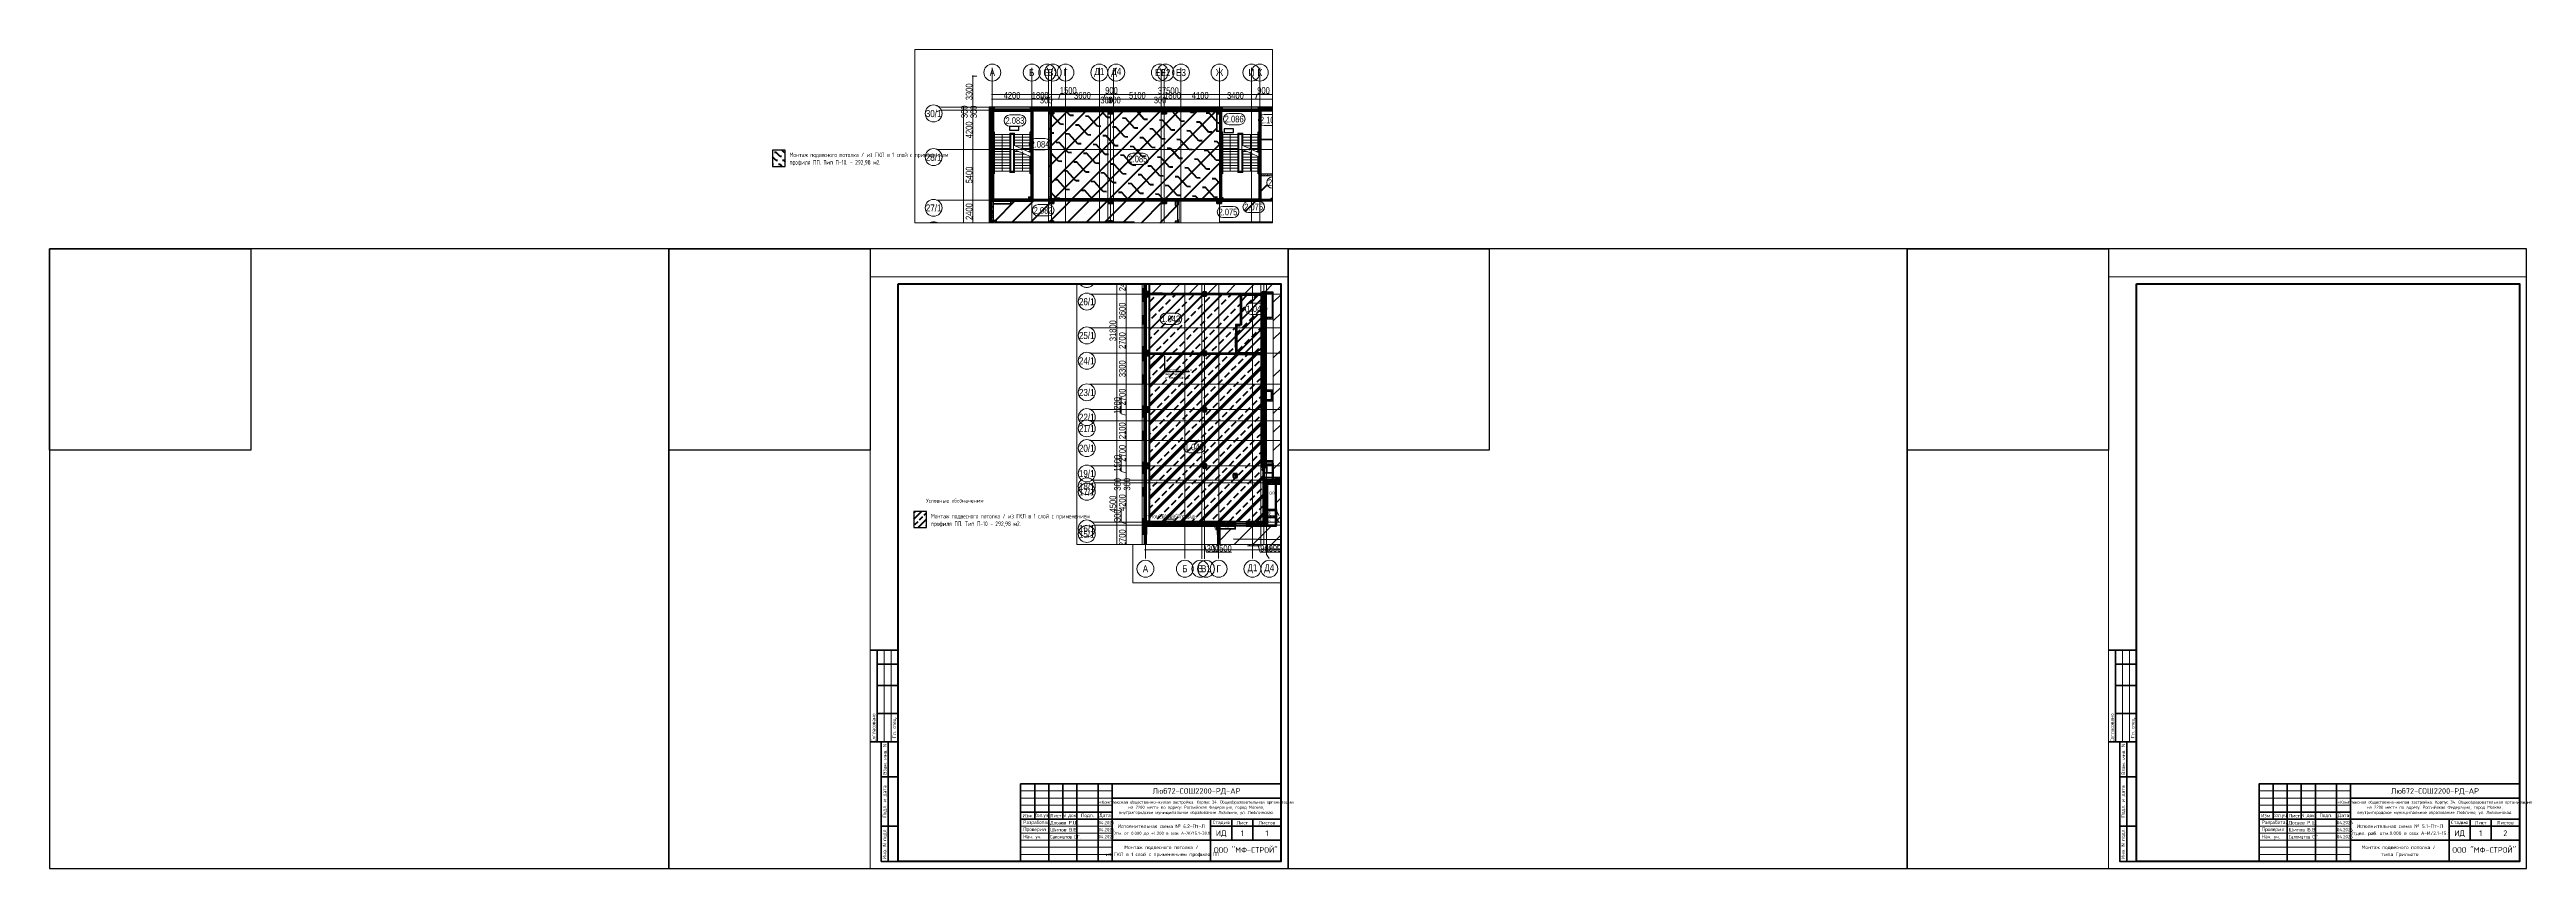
# Paper-space layout '6.2П7П10' of a CAD drawing. Header units: millimetres. Extents: x -143 to 1617, y 0 to 581.
# The model-space entities are those that its viewports show. They can reach past a viewport. Long polylines and large blocks are cut down to what shows.
import ezdxf
from ezdxf.enums import TextEntityAlignment as Align

# ---------------------------------------------------------------- set-up
doc = ezdxf.new("R2018")
doc.units = ezdxf.units.MM
for name, pattern in [('CENTER2', [28.575, 19.05, -3.175, 3.175, -3.175]), ('DASHED', [19.05, 12.7, -6.35]), ('HIDDEN2', [4.7625, 3.175, -1.5875])]:
    doc.linetypes.add(name, pattern=pattern)
doc.layers.get('Defpoints').update_dxf_attribs({"color": 140})
for name, color, linetype, lineweight in [('0) шп потолок', 3, 'Continuous', 60), ('6.2) ПТ-10 Монтаж', 110, 'Continuous', 60), ('A-Wall-Open', 31, 'Continuous', 5), ('A-Wall_Материал_Газоблок_Контур', 250, 'Continuous', 0), ('АИ_Текст', 7, 'Continuous', 13), ('АР_Area', 5, 'Continuous', 5), ('АР_Колонны', 70, 'Continuous', 30), ('АР_Мебель', 8, 'Continuous', 5), ('АР_Окна', 4, 'Continuous', 5), ('АР_Отверстия', 1, 'Continuous', 9), ('АР_Стены ГКЛ', 1, 'Continuous', 15), ('АР_Стены ЖБ', 7, 'Continuous', 35), ('АР_Стены кирпич', 32, 'Continuous', 20), ('АР_Стены ПЕНОблок', 52, 'Continuous', 20), ('АР_Тонкая', 254, 'Continuous', 5), ('АР_Утеплитель', 31, 'Continuous', 0), ('АР_Ф_ЛК', 7, 'Continuous', 5), ('АР_Штриховка', 8, 'Continuous', 0), ('ВК_Шахты', 5, 'Continuous', 9), ('Двери кабины', 252, 'Continuous', 0), ('ОВ_Отопление', 30, 'Continuous', 5), ('ОВ_Шахты', 1, 'Continuous', 5), ('РД_Оси_размер', 8, 'Continuous', 0), ('СС_Отверстия', 72, 'Continuous', 9)]:
    doc.layers.add(name, color=color, linetype=linetype, lineweight=lineweight)
for name, color, linetype, lineweight, true_color in [('A-AREA', 7, 'Continuous', 15, 0x7f7f7f), ('МАГНИТЫ', 7, 'Continuous', 30, 0xd100d1), ('РД_Оси_100', 7, 'Continuous', 0, 0x525252), ('РД_проем_инж перемыч_фахверк', 7, 'Continuous', 18, 0xff1f1f)]:
    doc.layers.add(name, color=color, linetype=linetype, lineweight=lineweight, true_color=true_color)
for name, color, linetype, lineweight, plot in [('АР_Делит', 120, 'Continuous', 0, False), ('КР_Балки-0.5', 60, 'Continuous', 50, False), ('РД_Витраж_проем', 80, 'Continuous', 0, False), ('РД_Проем', 230, 'Continuous', 0, False)]:
    doc.layers.add(name, color=color, linetype=linetype, lineweight=lineweight, plot=plot)
doc.layers.add('РД_Витраж_вн', color=7, linetype='Continuous', true_color=0x148aff)
doc.layers.add('РД_проем_инж перемыч_подсчет', color=50, linetype='Continuous', plot=False)
doc.layers.add('Условные обозначения', color=90, linetype='Continuous')
doc.styles.get("Standard").update_dxf_attribs({"font": 'arial.ttf'})
doc.styles.add('style1', font='ARIALN.TTF')
doc.styles.add('ккк', font='isocpeur.ttf', dxfattribs={"width": 0.85, "oblique": 15})
doc.styles.add('СПДС', font='isocpeur.ttf', dxfattribs={"width": 0.9})
doc.dimstyles.new('Dim100_ареал', dxfattribs={"dimscale": 100, "dimtxt": 2.5, "dimasz": 1, "dimexe": 1, "dimexo": 1, "dimgap": 0.5, "dimtad": 1, "dimzin": 12, "dimdsep": 46, "dimtxsty": 'style1', "dimblk": 'ARCHTICK', "dimcen": 1, "dimdle": 1, "dimclrd": 256, "dimclre": 256, "dimaunit": 1, "dimadec": 0, "dimazin": 3, "dimtfac": 1, "dimtmove": 1, "dimatfit": 3, "dimldrblk": 'OPEN30', "dimfxl": 4, "dimfxlon": 1, "dimtolj": 1, "dimtzin": 0, "dimlwd": 9, "dimlwe": 9, "dimarcsym": 0})
pattern_1 = [(45, (1330390.44, 43732.08), (-168.3798, 168.3798), []), (45, (1330502.7, 43732.08), (-168.3798, 168.3798), [])]
pattern_2 = [(45, (1330390.44, 43732.08), (-112.2532, 112.2532), []), (45, (1330502.69, 43732.08), (-112.2532, 112.2532), [198.4375, -39.6875, 0, -39.6875])]
pattern_3 = [(45, (1330390.44, 43732.08), (-168.3798, 168.3798), []), (45, (1330502.7, 43732.08), (-168.3798, 168.3798), [])]
pattern_4 = [(45, (1330390.437, 43732.082), (-33.67596, 33.67596), [])]
pattern_5 = [(45, (1264322.2, 58429.25), (-56.1266, 56.1266), [])]
pattern_6 = [(45, (1264322.202, 58429.246), (-33.67596, 33.67596), [])]
pattern_7 = [(45, (1330582.7, 132132.1), (-987.83, 987.83), [])]
pattern_8 = [(45, (1335021.2, 281242.5), (-987.828, 987.828), [])]

psp = doc.layouts.new('6.2П7П10')

# ---------------------------------------------------------------- texts
at = {"lineweight": -3, "char_height": 3.1972, "width": 93.843, "attachment_point": 7, "style": 'СПДС'}
for s, insert in [('{\\fГОСТ тип А|b0|i0|c204|p34;Монтаж подвесного потолка / из ГКЛ в 1 слой с применением профиля ПП. Тип П-10. - 292,98 м2.}', (382.8, 498.9)), ('{\\fГОСТ тип А|b0|i0|c204|p34;Монтаж подвесного потолка / из ГКЛ в 1 слой с применением профиля ПП. Тип П-10 - 292,98 м2.}', (483.3, 242.3))]:
    psp.add_mtext(s, dxfattribs=dict(at, insert=insert))
at = {"layer": 'Условные обозначения', "color": 18, "true_color": 0x000000, "insert": (479.9, 262.5), "char_height": 2.686, "attachment_point": 1, "style": 'СПДС'}
psp.add_mtext_dynamic_manual_height_columns('Условные обозначения:', width=34.586, gutter_width=9.59, heights=[0], dxfattribs=at)

msp = doc.modelspace()

# ---------------------------------------------------------------- texts
at = {"layer": 'A-AREA', "color": 18, "true_color": 0x000000, "style": 'style1'}
msp.add_attdef('АР-ПОМЕЩЕНИЕ:ПЛОЩАДЬ', text='00', height=300, dxfattribs=at).set_placement((1333042.906, 108473.597), align=Align.MIDDLE)
at = {"layer": 'Defpoints', "color": 18, "true_color": 0x000000, "style": 'style1', "flags": 8}
msp.add_attdef('АР-ПОМЕЩЕНИЕ:НАИМЕНОВАНИЕ', text='0', height=100, dxfattribs=at).set_placement((1333042.906, 108769.159), align=Align.MIDDLE)
at = {"layer": 'АР_Окна', "color": 18, "lineweight": 50, "true_color": 0x000000, "style": 'style1'}
for s, p in [('Светопрозрачные', (1332445.281, 124030.559)), ('перегородки', (1332439.824, 123613.892)), ('от отм', (1332449.886, 123196.202)), ('. 0.750 ', (1333307.321, 123196.202)), ('от ч', (1334262.983, 123196.202)), ('.', (1334782.253, 123196.202)), ('п', (1334861.891, 123196.202)), ('.', (1335017.075, 123196.202))]:
    msp.add_text(s, height=250, rotation=0.00000058, dxfattribs=at).set_placement(p)
at = {"layer": 'ВК_Шахты', "color": 18, "lineweight": 50, "true_color": 0x000000, "style": 'style1'}
msp.add_text('ВК', height=150, dxfattribs=at).set_placement((1337623.794, 107281.929))
at = {"layer": 'ОВ_Отопление', "color": 18, "lineweight": 50, "true_color": 0x000000, "style": 'style1'}
msp.add_text('ОВ', height=200, dxfattribs=at).set_placement((1338901.012, 107240.77))
at = {"layer": 'ОВ_Шахты', "color": 18, "lineweight": 50, "true_color": 0x000000, "style": 'style1'}
msp.add_text('ОВ', height=300, dxfattribs=at).set_placement((1343570.088, 110894.199))
at = {"layer": 'РД_проем_инж перемыч_фахверк', "color": 18, "lineweight": 50, "true_color": 0x000000, "style": 'style1'}
msp.add_text('734.99', height=1.75, rotation=90, dxfattribs=at).set_placement((1343345.904, 113641.52))
at = {"layer": 'СС_Отверстия', "color": 18, "lineweight": 50, "true_color": 0x000000, "style": 'style1'}
for s, p in [('СС', (1343711.428, 107887.997)), ('АПС', (1343718.057, 108663.022))]:
    msp.add_text(s, height=200, rotation=90, dxfattribs=at).set_placement(p)

# ---------------------------------------------------------------- blocks, each defined once
blk = doc.blocks.new('*U500')
at = {"color": 4}
blk.add_lwpolyline([(-220, -220), (220, -220), (220, 220), (-220, 220)], close=True, dxfattribs=at)
at = {"color": 3}
blk.add_lwpolyline([(-220, 220), (-77, 220), (-77, 77), (-220, 77)], close=True, dxfattribs=at)
blk = doc.blocks.new('*U501')
at = {"color": 0, "linetype": 'ByBlock', "lineweight": -2, "transparency": 16777216}
for p in [(0, 0), (440, 0), (880, 0), (1320, 0)]:
    blk.add_blockref('*U500', p, dxfattribs=at)
blk = doc.blocks.new('A$C0c8a35b5')
blk.add_blockref('*U501', (77, 220))
blk = doc.blocks.new('Ramka1')
at = {"lineweight": 0}
blk.add_lwpolyline([(-292, -5), (5, -5), (5, 415), (-292, 415)], close=True, dxfattribs=at)
at = {"color": 0, "linetype": 'Continuous', "lineweight": 50}
blk.add_lwpolyline([(-272, 410), (0, 410), (0, 0), (-272, 0)], close=True, dxfattribs=at)
at = {"lineweight": 35}
for points in [[(-272, 150), (-292, 150)], [(-287, 85), (-287, 150)], [(-272, 140), (-287, 140)], [(-272, 125), (-287, 125)], [(-272, 105), (-287, 105)], [(-272, 85), (-292, 85)], [(-272, 85), (-284, 85), (-284, 0), (-272, 0)], [(-279, 0), (-279, 85)], [(-272, 60), (-284, 60)], [(-175, 55), (-175, 30)], [(-165, 55), (-165, 0)], [(-155, 55), (-155, 30)], [(-145, 55), (-145, 0)], [(-130, 55), (-130, 0)], [(-120, 55), (-120, 0)], [(-120, 45), (0, 45)], [(-272, 25), (-284, 25)], [(-185, 35), (-120, 35)], [(-185, 30), (0, 30)], [(-50, 30), (-50, 0)], [(-50, 25), (0, 25)], [(-35, 30), (-35, 15)], [(-20, 30), (-20, 15)], [(-120, 15), (0, 15)]]:
    blk.add_lwpolyline(points, dxfattribs=at)
at = {"lineweight": 18}
for points in [[(-282, 85), (-282, 150)], [(-277, 85), (-277, 150)], [(-185, 50), (-120, 50)], [(-185, 45), (-120, 45)], [(-185, 40), (-120, 40)], [(-185, 25), (-120, 25)], [(-185, 20), (-120, 20)], [(-185, 15), (-120, 15)], [(-185, 10), (-120, 10)], [(-185, 5), (-120, 5)]]:
    blk.add_lwpolyline(points, dxfattribs=at)
at = {"lineweight": 35}
blk.add_lwpolyline([(-185, 0), (0, 0), (0, 55), (-185, 55)], close=True, dxfattribs=at)
at = {"lineweight": 0}
blk.add_lwpolyline([(0, -5), (5, -5), (5, 0)], dxfattribs=at)
at = {"lineweight": -2, "char_height": 2.5, "attachment_point": 5, "rotation": 90, "style": 'СПДС'}
for s, insert, width in [('Согласовано', (-289.5, 95), 19.991), ('Гл. спец.', (-274.5, 95), 19.991), ('Взам. инв. N', (-281.5, 72.5), 24.991), ('Подл. и дата', (-281.5, 42.5), 34.991), ('Инв. N подл.', (-281.5, 12.5), 24.991)]:
    blk.add_mtext(s, dxfattribs=dict(at, insert=insert, width=width))
at = {"insert": (-119.3, 43.2), "char_height": 2.2, "attachment_point": 1, "style": 'СПДС'}
blk.add_mtext_dynamic_manual_height_columns('\\pxqc;«Комплексная общественно-жилая застройка. Корпус 34. Общеобразовательная организация на 2200 мест» по адресу: Российская Федерация, город Москва, \\Pвнутригородское муниципальное образование Люблино, ул. Люблинская.', width=118.293, gutter_width=0, heights=[12.8], dxfattribs=at)
at = {"lineweight": -2, "char_height": 2.5, "style": 'СПДС'}
for s, insert, width, attachment_point in [('Разработал', (-183.1, 27.5), 17.953, 4), ('Проверил', (-183.1, 22.5), 17.953, 4), ('Нач. уч.', (-183.1, 17.3), 17.953, 4), ('Изм.', (-180, 32.5), 10, 5), ('Кол.уч.', (-170, 32.5), 10, 5), ('Лист', (-160, 32.5), 10, 5), ('N док.', (-150, 32.5), 10, 5), ('Подп.', (-137.5, 32.5), 15, 5), ('Дата', (-125, 32.5), 10, 5), ('Стадия', (-42.5, 27.5), 15, 5), ('Лист', (-27.5, 27.5), 15, 5), ('Листов', (-10, 27.5), 20, 5)]:
    blk.add_mtext(s, dxfattribs=dict(at, insert=insert, width=width, attachment_point=attachment_point))
at = {"lineweight": 30, "width": 0.9, "flags": 104}
blk.add_attdef('ШАПКА', text='', height=3, dxfattribs=at).set_placement((-135, 281), align=Align.MIDDLE_CENTER)
at = {"style": 'СПДС'}
for tag, height, p in [('ШИФР_ПРОЕКТА', 4, (-60, 50)), ('НАИМЕНОВАНИЕ_ОБЪЕКТА2', 2.5, (-85, 20)), ('НАИМЕНОВАНИЕ_ОБЪЕКТА', 2.5, (-85, 25)), ('СТАДИЯ', 4, (-42.5, 20)), ('ЛИСТ_первый', 4, (-27.5, 20)), ('ЛИСТОВ', 4, (-10, 20)), ('НАИМЕНОВАНИЕ_ЧЕРТЕЖА2', 2.5, (-85, 5)), ('НАИМЕНОВАНИЕ_ЧЕРТЕЖА1', 2.5, (-85, 10)), ('ОРГАНИЗАЦИЯ_РАЗРАБОТЧИК1', 4, (-25, 8.1))]:
    blk.add_attdef(tag, text='', height=height, dxfattribs=at).set_placement(p, align=Align.MIDDLE_CENTER)
for tag, p in [('РАЗРАБОТЧИК', (-164, 27.5)), ('РУК.ГРУППЫ', (-164, 22.5)), ('НАЧ.УЧ.', (-164, 17.5))]:
    blk.add_attdef(tag, text='', height=2.5, dxfattribs=at).set_placement(p, align=Align.MIDDLE_LEFT)
at = {"style": 'СПДС', "width": 0.9}
for tag, p in [('ДАТА1', (-129.6, 26.4)), ('ДАТА2', (-129.6, 21.4)), ('ДАТА3', (-129.6, 16.4))]:
    blk.add_attdef(tag, p, '', height=2.3, dxfattribs=at)
blk = doc.blocks.new('MOK-МаркаПом_овал_ареал')
for p, q in [((-2.7, 3), (2.8, 3)), ((-2.7, -3), (2.8, -3))]:
    blk.add_line(p, q)
for centre, radius, start, end in [((-2.7, 0), 3, 90, 270), ((-3.7, 0), 3.5, 0, 0.001), ((2.8, 0), 3, 270, 90)]:
    blk.add_arc(centre, radius, start, end)
at = {"color": 0, "style": 'style1'}
blk.add_attdef('АР-ПОМЕЩЕНИЕ:НОМЕР', text='', height=3.5, dxfattribs=at).set_placement((0, 0), align=Align.MIDDLE)
at = {"layer": 'Defpoints', "color": 2, "style": 'style1'}
blk.add_attdef('АР-ПОМЕЩЕНИЕ:НАИМЕНОВАНИЕ', text='', height=1, dxfattribs=at).set_placement((-0.1, -4.8), align=Align.MIDDLE)
blk = doc.blocks.new('A-iden')
at = {"linetype": 'Continuous', "lineweight": 5}
blk.add_circle((0, -4), 3, dxfattribs=at)
at = {"color": 0, "linetype": 'Continuous', "lineweight": 20, "style": 'ккк', "width": 0.85}
blk.add_attdef('ID', text='', height=4, dxfattribs=at).set_placement((0.31, -3.85), align=Align.MIDDLE_CENTER)
blk = doc.blocks.new('_ArchTick')
at = {"color": 0, "linetype": 'ByBlock', "const_width": 0.15}
blk.add_lwpolyline([(-0.5, -0.5), (0.5, 0.5)], dxfattribs=at)
blk = doc.blocks.new('*D383')
at = {"layer": 'Defpoints', "color": 0, "transparency": 16777216}
for p in [(1201653, 135908), (1201953, 135908), (1201953, 134908)]:
    blk.add_point(p, dxfattribs=at)
at = {"layer": 'РД_Оси_размер', "lineweight": 9, "transparency": 16777216}
for p, q in [((1201553, 134908), (1202053, 134908)), ((1201653, 135308), (1201653, 134808)), ((1201803, 134908), (1202177, 133661)), ((1201953, 135308), (1201953, 134808)), ((1202177, 133661), (1203543, 133661))]:
    blk.add_line(p, q, dxfattribs=at)
at = {"layer": 'РД_Оси_размер', "lineweight": 9, "transparency": 16777216, "xscale": 100, "yscale": 100, "zscale": 100, "rotation": 180}
blk.add_blockref('_ArchTick', (1201653, 134908), dxfattribs=at)
at = {"layer": 'РД_Оси_размер', "lineweight": 9, "transparency": 16777216, "xscale": 100, "yscale": 100, "zscale": 100}
blk.add_blockref('_ArchTick', (1201953, 134908), dxfattribs=at)
at = {"layer": 'РД_Оси_размер', "color": 0, "transparency": 16777216, "insert": (1202860, 134068), "char_height": 700, "attachment_point": 5, "style": 'style1'}
blk.add_mtext('\\A1;300', dxfattribs=at)
blk = doc.blocks.new('_Open30')
at = {"color": 0, "linetype": 'ByBlock', "lineweight": -2}
for p, q in [((-1, 0.3), (0, 0)), ((0, 0), (-1, -0.3)), ((0, 0), (-1, 0))]:
    blk.add_line(p, q, dxfattribs=at)
blk = doc.blocks.new('*D384')
at = {"layer": 'Defpoints', "color": 0, "transparency": 16777216}
for p in [(1201953, 135908), (1203453, 135908), (1203453, 134908)]:
    blk.add_point(p, dxfattribs=at)
at = {"layer": 'РД_Оси_размер', "lineweight": 9, "transparency": 16777216}
for p, q in [((1201853, 134908), (1203553, 134908)), ((1201953, 135308), (1201953, 134808)), ((1202703, 134908), (1203077, 133661)), ((1203453, 135308), (1203453, 134808)), ((1203077, 133661), (1204835, 133661))]:
    blk.add_line(p, q, dxfattribs=at)
at = {"layer": 'РД_Оси_размер', "lineweight": 9, "transparency": 16777216, "xscale": 100, "yscale": 100, "zscale": 100, "rotation": 180}
blk.add_blockref('_ArchTick', (1201953, 134908), dxfattribs=at)
at = {"layer": 'РД_Оси_размер', "lineweight": 9, "transparency": 16777216, "xscale": 100, "yscale": 100, "zscale": 100}
blk.add_blockref('_ArchTick', (1203453, 134908), dxfattribs=at)
at = {"layer": 'РД_Оси_размер', "color": 0, "transparency": 16777216, "insert": (1203956, 134068), "char_height": 700, "attachment_point": 5, "style": 'style1'}
blk.add_mtext('\\A1;1500', dxfattribs=at)
blk = doc.blocks.new('*D386')
at = {"layer": 'Defpoints', "color": 0, "transparency": 16777216}
for p in [(1207053, 135908), (1207953, 135908), (1207953, 134908)]:
    blk.add_point(p, dxfattribs=at)
at = {"layer": 'РД_Оси_размер', "lineweight": 9, "transparency": 16777216}
for p, q in [((1206953, 134908), (1208053, 134908)), ((1207053, 135308), (1207053, 134808)), ((1207503, 134908), (1207877, 133661)), ((1207953, 135308), (1207953, 134808)), ((1207877, 133661), (1209243, 133661))]:
    blk.add_line(p, q, dxfattribs=at)
at = {"layer": 'РД_Оси_размер', "lineweight": 9, "transparency": 16777216, "xscale": 100, "yscale": 100, "zscale": 100, "rotation": 180}
blk.add_blockref('_ArchTick', (1207053, 134908), dxfattribs=at)
at = {"layer": 'РД_Оси_размер', "lineweight": 9, "transparency": 16777216, "xscale": 100, "yscale": 100, "zscale": 100}
blk.add_blockref('_ArchTick', (1207953, 134908), dxfattribs=at)
at = {"layer": 'РД_Оси_размер', "color": 0, "transparency": 16777216, "insert": (1208560, 134068), "char_height": 700, "attachment_point": 5, "style": 'style1'}
blk.add_mtext('\\A1;900', dxfattribs=at)
blk = doc.blocks.new('*D387')
at = {"layer": 'Defpoints', "color": 0, "transparency": 16777216}
for p in [(1207953, 135908), (1208253, 135908), (1208253, 134908)]:
    blk.add_point(p, dxfattribs=at)
at = {"layer": 'РД_Оси_размер', "lineweight": 9, "transparency": 16777216}
for p, q in [((1207853, 134908), (1208353, 134908)), ((1208103, 134908), (1207890, 134349)), ((1207953, 135308), (1207953, 134808)), ((1208253, 135308), (1208253, 134808)), ((1207890, 134349), (1206523, 134349))]:
    blk.add_line(p, q, dxfattribs=at)
at = {"layer": 'РД_Оси_размер', "lineweight": 9, "transparency": 16777216, "xscale": 100, "yscale": 100, "zscale": 100, "rotation": 180}
blk.add_blockref('_ArchTick', (1207953, 134908), dxfattribs=at)
at = {"layer": 'РД_Оси_размер', "lineweight": 9, "transparency": 16777216, "xscale": 100, "yscale": 100, "zscale": 100}
blk.add_blockref('_ArchTick', (1208253, 134908), dxfattribs=at)
at = {"layer": 'РД_Оси_размер', "color": 0, "transparency": 16777216, "insert": (1207206, 134757), "char_height": 700, "attachment_point": 5, "style": 'style1'}
blk.add_mtext('\\A1;300', dxfattribs=at)
blk = doc.blocks.new('*D388')
at = {"layer": 'Defpoints', "color": 0, "transparency": 16777216}
for p in [(1208253, 135908), (1208553, 135908), (1208553, 134908)]:
    blk.add_point(p, dxfattribs=at)
at = {"layer": 'РД_Оси_размер', "lineweight": 9, "transparency": 16777216}
for p, q in [((1208153, 134908), (1208653, 134908)), ((1208253, 135308), (1208253, 134808)), ((1208403, 134908), (1208777, 133661)), ((1208553, 135308), (1208553, 134808)), ((1208777, 133661), (1210143, 133661))]:
    blk.add_line(p, q, dxfattribs=at)
at = {"layer": 'РД_Оси_размер', "lineweight": 9, "transparency": 16777216, "xscale": 100, "yscale": 100, "zscale": 100, "rotation": 180}
blk.add_blockref('_ArchTick', (1208253, 134908), dxfattribs=at)
at = {"layer": 'РД_Оси_размер', "lineweight": 9, "transparency": 16777216, "xscale": 100, "yscale": 100, "zscale": 100}
blk.add_blockref('_ArchTick', (1208553, 134908), dxfattribs=at)
at = {"layer": 'РД_Оси_размер', "color": 0, "transparency": 16777216, "insert": (1209460, 134068), "char_height": 700, "attachment_point": 5, "style": 'style1'}
blk.add_mtext('\\A1;300', dxfattribs=at)
blk = doc.blocks.new('*D411')
at = {"layer": 'Defpoints', "color": 0, "transparency": 16777216}
for p in [(1193587, 186313), (1194587, 186313), (1194587, 183613)]:
    blk.add_point(p, dxfattribs=at)
at = {"layer": 'РД_Оси_размер', "lineweight": 9, "transparency": 16777216}
for p, q in [((1193987, 186313), (1193487, 186313)), ((1193587, 183513), (1193587, 186413)), ((1193987, 183613), (1193487, 183613))]:
    blk.add_line(p, q, dxfattribs=at)
at = {"layer": 'РД_Оси_размер', "lineweight": 9, "transparency": 16777216, "xscale": 100, "yscale": 100, "zscale": 100}
for p, rotation in [((1193587, 186313), 90), ((1193587, 183613), 270)]:
    blk.add_blockref('_ArchTick', p, dxfattribs=dict(at, rotation=rotation))
at = {"layer": 'РД_Оси_размер', "color": 0, "transparency": 16777216, "insert": (1193180, 184963), "char_height": 700, "attachment_point": 5, "rotation": 90, "style": 'style1'}
blk.add_mtext('\\A1;2700', dxfattribs=at)
blk = doc.blocks.new('*D412')
at = {"layer": 'Defpoints', "color": 0, "transparency": 16777216}
for p in [(1193587, 186613), (1194587, 186613), (1194587, 186313)]:
    blk.add_point(p, dxfattribs=at)
at = {"layer": 'РД_Оси_размер', "lineweight": 9, "transparency": 16777216}
for p, q in [((1193055, 186623), (1193055, 187989)), ((1193587, 186463), (1193055, 186623)), ((1193987, 186613), (1193487, 186613)), ((1193987, 186313), (1193487, 186313)), ((1193587, 186213), (1193587, 186713))]:
    blk.add_line(p, q, dxfattribs=at)
at = {"layer": 'РД_Оси_размер', "lineweight": 9, "transparency": 16777216, "xscale": 100, "yscale": 100, "zscale": 100}
for p, rotation in [((1193587, 186613), 90), ((1193587, 186313), 270)]:
    blk.add_blockref('_ArchTick', p, dxfattribs=dict(at, rotation=rotation))
at = {"layer": 'РД_Оси_размер', "color": 0, "transparency": 16777216, "insert": (1192648, 187306), "char_height": 700, "attachment_point": 5, "rotation": 90, "style": 'style1'}
blk.add_mtext('\\A1;300', dxfattribs=at)
blk = doc.blocks.new('*D413')
at = {"layer": 'Defpoints', "color": 0, "transparency": 16777216}
for p in [(1193587, 190813), (1194587, 190813), (1194587, 186613)]:
    blk.add_point(p, dxfattribs=at)
at = {"layer": 'РД_Оси_размер', "lineweight": 9, "transparency": 16777216}
for p, q in [((1193987, 190813), (1193487, 190813)), ((1193587, 186513), (1193587, 190913)), ((1193987, 186613), (1193487, 186613))]:
    blk.add_line(p, q, dxfattribs=at)
at = {"layer": 'РД_Оси_размер', "lineweight": 9, "transparency": 16777216, "xscale": 100, "yscale": 100, "zscale": 100}
for p, rotation in [((1193587, 190813), 90), ((1193587, 186613), 270)]:
    blk.add_blockref('_ArchTick', p, dxfattribs=dict(at, rotation=rotation))
at = {"layer": 'РД_Оси_размер', "color": 0, "transparency": 16777216, "insert": (1193180, 188713), "char_height": 700, "attachment_point": 5, "rotation": 90, "style": 'style1'}
blk.add_mtext('\\A1;4200', dxfattribs=at)
blk = doc.blocks.new('*D414')
at = {"layer": 'Defpoints', "color": 0, "transparency": 16777216}
for p in [(1193587, 191113), (1194587, 191113), (1194587, 190813)]:
    blk.add_point(p, dxfattribs=at)
at = {"layer": 'РД_Оси_размер', "lineweight": 9, "transparency": 16777216}
for p, q in [((1193987, 191113), (1193487, 191113)), ((1193987, 190813), (1193487, 190813)), ((1193587, 190713), (1193587, 191213))]:
    blk.add_line(p, q, dxfattribs=at)
at = {"layer": 'РД_Оси_размер', "lineweight": 9, "transparency": 16777216, "xscale": 100, "yscale": 100, "zscale": 100}
for p, rotation in [((1193587, 191113), 90), ((1193587, 190813), 270)]:
    blk.add_blockref('_ArchTick', p, dxfattribs=dict(at, rotation=rotation))
at = {"layer": 'РД_Оси_размер', "color": 0, "transparency": 16777216, "insert": (1193687, 190662), "char_height": 700, "attachment_point": 5, "rotation": 90, "style": 'style1'}
blk.add_mtext('\\A1;300', dxfattribs=at)
blk = doc.blocks.new('*D415')
at = {"layer": 'Defpoints', "color": 0, "transparency": 16777216}
for p in [(1193587, 192613), (1194587, 192613), (1194587, 191113)]:
    blk.add_point(p, dxfattribs=at)
at = {"layer": 'РД_Оси_размер', "lineweight": 9, "transparency": 16777216}
for p, q in [((1193055, 192023), (1193055, 193781)), ((1193587, 191013), (1193587, 192713)), ((1193587, 191863), (1193055, 192023)), ((1193987, 192613), (1193487, 192613)), ((1193987, 191113), (1193487, 191113))]:
    blk.add_line(p, q, dxfattribs=at)
at = {"layer": 'РД_Оси_размер', "lineweight": 9, "transparency": 16777216, "xscale": 100, "yscale": 100, "zscale": 100}
for p, rotation in [((1193587, 192613), 90), ((1193587, 191113), 270)]:
    blk.add_blockref('_ArchTick', p, dxfattribs=dict(at, rotation=rotation))
at = {"layer": 'РД_Оси_размер', "color": 0, "transparency": 16777216, "insert": (1192648, 192902), "char_height": 700, "attachment_point": 5, "rotation": 90, "style": 'style1'}
blk.add_mtext('\\A1;1500', dxfattribs=at)
blk = doc.blocks.new('*D416')
at = {"layer": 'Defpoints', "color": 0, "transparency": 16777216}
for p in [(1193587, 195313), (1194587, 195313), (1194587, 192613)]:
    blk.add_point(p, dxfattribs=at)
at = {"layer": 'РД_Оси_размер', "lineweight": 9, "transparency": 16777216}
for p, q in [((1193987, 195313), (1193487, 195313)), ((1193587, 192513), (1193587, 195413)), ((1193987, 192613), (1193487, 192613))]:
    blk.add_line(p, q, dxfattribs=at)
at = {"layer": 'РД_Оси_размер', "lineweight": 9, "transparency": 16777216, "xscale": 100, "yscale": 100, "zscale": 100}
for p, rotation in [((1193587, 195313), 90), ((1193587, 192613), 270)]:
    blk.add_blockref('_ArchTick', p, dxfattribs=dict(at, rotation=rotation))
at = {"layer": 'РД_Оси_размер', "color": 0, "transparency": 16777216, "insert": (1193180, 193963), "char_height": 700, "attachment_point": 5, "rotation": 90, "style": 'style1'}
blk.add_mtext('\\A1;2700', dxfattribs=at)
blk = doc.blocks.new('*D417')
at = {"layer": 'Defpoints', "color": 0, "transparency": 16777216}
for p in [(1193587, 197413), (1194587, 197413), (1194587, 195313)]:
    blk.add_point(p, dxfattribs=at)
at = {"layer": 'РД_Оси_размер', "lineweight": 9, "transparency": 16777216}
for p, q in [((1193987, 197413), (1193487, 197413)), ((1193987, 195313), (1193487, 195313)), ((1193587, 195213), (1193587, 197513))]:
    blk.add_line(p, q, dxfattribs=at)
at = {"layer": 'РД_Оси_размер', "lineweight": 9, "transparency": 16777216, "xscale": 100, "yscale": 100, "zscale": 100}
for p, rotation in [((1193587, 197413), 90), ((1193587, 195313), 270)]:
    blk.add_blockref('_ArchTick', p, dxfattribs=dict(at, rotation=rotation))
at = {"layer": 'РД_Оси_размер', "color": 0, "transparency": 16777216, "insert": (1193180, 196363), "char_height": 700, "attachment_point": 5, "rotation": 90, "style": 'style1'}
blk.add_mtext('\\A1;2100', dxfattribs=at)
blk = doc.blocks.new('*D418')
at = {"layer": 'Defpoints', "color": 0, "transparency": 16777216}
for p in [(1193587, 198613), (1194587, 198613), (1194587, 197413)]:
    blk.add_point(p, dxfattribs=at)
at = {"layer": 'РД_Оси_размер', "lineweight": 9, "transparency": 16777216}
for p, q in [((1193055, 198173), (1193055, 199931)), ((1193587, 198013), (1193055, 198173)), ((1193987, 198613), (1193487, 198613)), ((1193587, 197313), (1193587, 198713)), ((1193987, 197413), (1193487, 197413))]:
    blk.add_line(p, q, dxfattribs=at)
at = {"layer": 'РД_Оси_размер', "lineweight": 9, "transparency": 16777216, "xscale": 100, "yscale": 100, "zscale": 100}
for p, rotation in [((1193587, 198613), 90), ((1193587, 197413), 270)]:
    blk.add_blockref('_ArchTick', p, dxfattribs=dict(at, rotation=rotation))
at = {"layer": 'РД_Оси_размер', "color": 0, "transparency": 16777216, "insert": (1192648, 199052), "char_height": 700, "attachment_point": 5, "rotation": 90, "style": 'style1'}
blk.add_mtext('\\A1;1200', dxfattribs=at)
blk = doc.blocks.new('*D419')
at = {"layer": 'Defpoints', "color": 0, "transparency": 16777216}
for p in [(1193587, 201313), (1194587, 201313), (1194587, 198613)]:
    blk.add_point(p, dxfattribs=at)
at = {"layer": 'РД_Оси_размер', "lineweight": 9, "transparency": 16777216}
for p, q in [((1193987, 201313), (1193487, 201313)), ((1193587, 198513), (1193587, 201413)), ((1193987, 198613), (1193487, 198613))]:
    blk.add_line(p, q, dxfattribs=at)
at = {"layer": 'РД_Оси_размер', "lineweight": 9, "transparency": 16777216, "xscale": 100, "yscale": 100, "zscale": 100}
for p, rotation in [((1193587, 201313), 90), ((1193587, 198613), 270)]:
    blk.add_blockref('_ArchTick', p, dxfattribs=dict(at, rotation=rotation))
at = {"layer": 'РД_Оси_размер', "color": 0, "transparency": 16777216, "insert": (1193180, 199963), "char_height": 700, "attachment_point": 5, "rotation": 90, "style": 'style1'}
blk.add_mtext('\\A1;2700', dxfattribs=at)
blk = doc.blocks.new('*D420')
at = {"layer": 'Defpoints', "color": 0, "transparency": 16777216}
for p in [(1193587, 204613), (1194587, 204613), (1194587, 201313)]:
    blk.add_point(p, dxfattribs=at)
at = {"layer": 'РД_Оси_размер', "lineweight": 9, "transparency": 16777216}
for p, q in [((1193987, 204613), (1193487, 204613)), ((1193587, 201213), (1193587, 204713)), ((1193987, 201313), (1193487, 201313))]:
    blk.add_line(p, q, dxfattribs=at)
at = {"layer": 'РД_Оси_размер', "lineweight": 9, "transparency": 16777216, "xscale": 100, "yscale": 100, "zscale": 100}
for p, rotation in [((1193587, 204613), 90), ((1193587, 201313), 270)]:
    blk.add_blockref('_ArchTick', p, dxfattribs=dict(at, rotation=rotation))
at = {"layer": 'РД_Оси_размер', "color": 0, "transparency": 16777216, "insert": (1193180, 202963), "char_height": 700, "attachment_point": 5, "rotation": 90, "style": 'style1'}
blk.add_mtext('\\A1;3300', dxfattribs=at)
blk = doc.blocks.new('*D421')
at = {"layer": 'Defpoints', "color": 0, "transparency": 16777216}
for p in [(1193587, 207313), (1194587, 207313), (1194587, 204613)]:
    blk.add_point(p, dxfattribs=at)
at = {"layer": 'РД_Оси_размер', "lineweight": 9, "transparency": 16777216}
for p, q in [((1193987, 207313), (1193487, 207313)), ((1193587, 204513), (1193587, 207413)), ((1193987, 204613), (1193487, 204613))]:
    blk.add_line(p, q, dxfattribs=at)
at = {"layer": 'РД_Оси_размер', "lineweight": 9, "transparency": 16777216, "xscale": 100, "yscale": 100, "zscale": 100}
for p, rotation in [((1193587, 207313), 90), ((1193587, 204613), 270)]:
    blk.add_blockref('_ArchTick', p, dxfattribs=dict(at, rotation=rotation))
at = {"layer": 'РД_Оси_размер', "color": 0, "transparency": 16777216, "insert": (1193180, 205963), "char_height": 700, "attachment_point": 5, "rotation": 90, "style": 'style1'}
blk.add_mtext('\\A1;2700', dxfattribs=at)
blk = doc.blocks.new('*D422')
at = {"layer": 'Defpoints', "color": 0, "transparency": 16777216}
for p in [(1193587, 210913), (1194587, 210913), (1194587, 207313)]:
    blk.add_point(p, dxfattribs=at)
at = {"layer": 'РД_Оси_размер', "lineweight": 9, "transparency": 16777216}
for p, q in [((1193987, 210913), (1193487, 210913)), ((1193587, 207213), (1193587, 211013)), ((1193987, 207313), (1193487, 207313))]:
    blk.add_line(p, q, dxfattribs=at)
at = {"layer": 'РД_Оси_размер', "lineweight": 9, "transparency": 16777216, "xscale": 100, "yscale": 100, "zscale": 100}
for p, rotation in [((1193587, 210913), 90), ((1193587, 207313), 270)]:
    blk.add_blockref('_ArchTick', p, dxfattribs=dict(at, rotation=rotation))
at = {"layer": 'РД_Оси_размер', "color": 0, "transparency": 16777216, "insert": (1193180, 209113), "char_height": 700, "attachment_point": 5, "rotation": 90, "style": 'style1'}
blk.add_mtext('\\A1;3600', dxfattribs=at)
blk = doc.blocks.new('*D423')
at = {"layer": 'Defpoints', "color": 0, "transparency": 16777216}
for p in [(1193587, 213313), (1194587, 213313), (1194587, 210913)]:
    blk.add_point(p, dxfattribs=at)
at = {"layer": 'РД_Оси_размер', "lineweight": 9, "transparency": 16777216}
for p, q in [((1193987, 213313), (1193487, 213313)), ((1193587, 210813), (1193587, 213413)), ((1193987, 210913), (1193487, 210913))]:
    blk.add_line(p, q, dxfattribs=at)
at = {"layer": 'РД_Оси_размер', "lineweight": 9, "transparency": 16777216, "xscale": 100, "yscale": 100, "zscale": 100}
for p, rotation in [((1193587, 213313), 90), ((1193587, 210913), 270)]:
    blk.add_blockref('_ArchTick', p, dxfattribs=dict(at, rotation=rotation))
at = {"layer": 'РД_Оси_размер', "color": 0, "transparency": 16777216, "insert": (1193180, 212113), "char_height": 700, "attachment_point": 5, "rotation": 90, "style": 'style1'}
blk.add_mtext('\\A1;2400', dxfattribs=at)
blk = doc.blocks.new('*D424')
at = {"layer": 'Defpoints', "color": 0, "transparency": 16777216}
for p in [(1193587, 218713), (1194587, 218713), (1194587, 213313)]:
    blk.add_point(p, dxfattribs=at)
at = {"layer": 'РД_Оси_размер', "lineweight": 9, "transparency": 16777216}
for p, q in [((1193987, 218713), (1193487, 218713)), ((1193587, 213213), (1193587, 218813)), ((1193987, 213313), (1193487, 213313))]:
    blk.add_line(p, q, dxfattribs=at)
at = {"layer": 'РД_Оси_размер', "lineweight": 9, "transparency": 16777216, "xscale": 100, "yscale": 100, "zscale": 100}
for p, rotation in [((1193587, 218713), 90), ((1193587, 213313), 270)]:
    blk.add_blockref('_ArchTick', p, dxfattribs=dict(at, rotation=rotation))
at = {"layer": 'РД_Оси_размер', "color": 0, "transparency": 16777216, "insert": (1193180, 216013), "char_height": 700, "attachment_point": 5, "rotation": 90, "style": 'style1'}
blk.add_mtext('\\A1;5400', dxfattribs=at)
blk = doc.blocks.new('*D425')
at = {"layer": 'Defpoints', "color": 0, "transparency": 16777216}
for p in [(1193587, 222913), (1194587, 222913), (1194587, 218713)]:
    blk.add_point(p, dxfattribs=at)
at = {"layer": 'РД_Оси_размер', "lineweight": 9, "transparency": 16777216}
for p, q in [((1193987, 222913), (1193487, 222913)), ((1193587, 218613), (1193587, 223013)), ((1193987, 218713), (1193487, 218713))]:
    blk.add_line(p, q, dxfattribs=at)
at = {"layer": 'РД_Оси_размер', "lineweight": 9, "transparency": 16777216, "xscale": 100, "yscale": 100, "zscale": 100}
for p, rotation in [((1193587, 222913), 90), ((1193587, 218713), 270)]:
    blk.add_blockref('_ArchTick', p, dxfattribs=dict(at, rotation=rotation))
at = {"layer": 'РД_Оси_размер', "color": 0, "transparency": 16777216, "insert": (1193180, 220813), "char_height": 700, "attachment_point": 5, "rotation": 90, "style": 'style1'}
blk.add_mtext('\\A1;4200', dxfattribs=at)
blk = doc.blocks.new('*D426')
at = {"layer": 'Defpoints', "color": 0, "transparency": 16777216}
for p in [(1193587, 223213), (1194587, 223213), (1194587, 222913)]:
    blk.add_point(p, dxfattribs=at)
at = {"layer": 'РД_Оси_размер', "lineweight": 9, "transparency": 16777216}
for p, q in [((1193987, 223213), (1193487, 223213)), ((1193987, 222913), (1193487, 222913)), ((1193587, 222813), (1193587, 223313))]:
    blk.add_line(p, q, dxfattribs=at)
at = {"layer": 'РД_Оси_размер', "lineweight": 9, "transparency": 16777216, "xscale": 100, "yscale": 100, "zscale": 100}
for p, rotation in [((1193587, 223213), 90), ((1193587, 222913), 270)]:
    blk.add_blockref('_ArchTick', p, dxfattribs=dict(at, rotation=rotation))
at = {"layer": 'РД_Оси_размер', "color": 0, "transparency": 16777216, "insert": (1193668, 222729), "char_height": 700, "attachment_point": 5, "rotation": 90, "style": 'style1'}
blk.add_mtext('\\A1;300', dxfattribs=at)
blk = doc.blocks.new('*D427')
at = {"layer": 'Defpoints', "color": 0, "transparency": 16777216}
for p in [(1193587, 226513), (1194587, 226513), (1194587, 223213)]:
    blk.add_point(p, dxfattribs=at)
at = {"layer": 'РД_Оси_размер', "lineweight": 9, "transparency": 16777216}
for p, q in [((1193987, 226513), (1193487, 226513)), ((1193587, 223113), (1193587, 226613)), ((1193987, 223213), (1193487, 223213))]:
    blk.add_line(p, q, dxfattribs=at)
at = {"layer": 'РД_Оси_размер', "lineweight": 9, "transparency": 16777216, "xscale": 100, "yscale": 100, "zscale": 100}
for p, rotation in [((1193587, 226513), 90), ((1193587, 223213), 270)]:
    blk.add_blockref('_ArchTick', p, dxfattribs=dict(at, rotation=rotation))
at = {"layer": 'РД_Оси_размер', "color": 0, "transparency": 16777216, "insert": (1193180, 224863), "char_height": 700, "attachment_point": 5, "rotation": 90, "style": 'style1'}
blk.add_mtext('\\A1;3300', dxfattribs=at)
blk = doc.blocks.new('*D428')
at = {"layer": 'Defpoints', "color": 0, "transparency": 16777216}
for p in [(1192587, 186313), (1194587, 186313), (1194587, 135913)]:
    blk.add_point(p, dxfattribs=at)
at = {"layer": 'РД_Оси_размер', "lineweight": 9, "transparency": 16777216}
for p, q in [((1192987, 186313), (1192487, 186313)), ((1192587, 135813), (1192587, 186413)), ((1192987, 135913), (1192487, 135913))]:
    blk.add_line(p, q, dxfattribs=at)
at = {"layer": 'РД_Оси_размер', "lineweight": 9, "transparency": 16777216, "xscale": 100, "yscale": 100, "zscale": 100}
for p, rotation in [((1192587, 186313), 90), ((1192587, 135913), 270)]:
    blk.add_blockref('_ArchTick', p, dxfattribs=dict(at, rotation=rotation))
at = {"layer": 'РД_Оси_размер', "color": 0, "transparency": 16777216, "insert": (1192180, 161113), "char_height": 700, "attachment_point": 5, "rotation": 90, "style": 'style1'}
blk.add_mtext('\\A1;50400', dxfattribs=at)
blk = doc.blocks.new('*D429')
at = {"layer": 'Defpoints', "color": 0, "transparency": 16777216}
for p in [(1192587, 190813), (1194587, 190813), (1194587, 186313)]:
    blk.add_point(p, dxfattribs=at)
at = {"layer": 'РД_Оси_размер', "lineweight": 9, "transparency": 16777216}
for p, q in [((1192987, 190813), (1192487, 190813)), ((1192587, 186213), (1192587, 190913)), ((1192987, 186313), (1192487, 186313))]:
    blk.add_line(p, q, dxfattribs=at)
at = {"layer": 'РД_Оси_размер', "lineweight": 9, "transparency": 16777216, "xscale": 100, "yscale": 100, "zscale": 100}
for p, rotation in [((1192587, 190813), 90), ((1192587, 186313), 270)]:
    blk.add_blockref('_ArchTick', p, dxfattribs=dict(at, rotation=rotation))
at = {"layer": 'РД_Оси_размер', "color": 0, "transparency": 16777216, "insert": (1192180, 188563), "char_height": 700, "attachment_point": 5, "rotation": 90, "style": 'style1'}
blk.add_mtext('\\A1;4500', dxfattribs=at)
blk = doc.blocks.new('*D430')
at = {"layer": 'Defpoints', "color": 0, "transparency": 16777216}
for p in [(1192587, 222913), (1194587, 222913), (1194587, 191113)]:
    blk.add_point(p, dxfattribs=at)
at = {"layer": 'РД_Оси_размер', "lineweight": 9, "transparency": 16777216}
for p, q in [((1192987, 222913), (1192487, 222913)), ((1192587, 191013), (1192587, 223013)), ((1192987, 191113), (1192487, 191113))]:
    blk.add_line(p, q, dxfattribs=at)
at = {"layer": 'РД_Оси_размер', "lineweight": 9, "transparency": 16777216, "xscale": 100, "yscale": 100, "zscale": 100}
for p, rotation in [((1192587, 222913), 90), ((1192587, 191113), 270)]:
    blk.add_blockref('_ArchTick', p, dxfattribs=dict(at, rotation=rotation))
at = {"layer": 'РД_Оси_размер', "color": 0, "transparency": 16777216, "insert": (1192180, 207013), "char_height": 700, "attachment_point": 5, "rotation": 90, "style": 'style1'}
blk.add_mtext('\\A1;31800', dxfattribs=at)
blk = doc.blocks.new('*D431')
at = {"layer": 'Defpoints', "color": 0, "transparency": 16777216}
for p in [(1192587, 190813), (1194587, 191113), (1194587, 190813)]:
    blk.add_point(p, dxfattribs=at)
at = {"layer": 'РД_Оси_размер', "lineweight": 9, "transparency": 16777216}
for p, q in [((1192987, 191113), (1192487, 191113)), ((1192987, 190813), (1192487, 190813)), ((1192587, 191213), (1192587, 190713))]:
    blk.add_line(p, q, dxfattribs=at)
at = {"layer": 'РД_Оси_размер', "lineweight": 9, "transparency": 16777216, "xscale": 100, "yscale": 100, "zscale": 100}
for p, rotation in [((1192587, 191113), 90), ((1192587, 190813), 270)]:
    blk.add_blockref('_ArchTick', p, dxfattribs=dict(at, rotation=rotation))
at = {"layer": 'РД_Оси_размер', "color": 0, "transparency": 16777216, "insert": (1192680, 190655), "char_height": 700, "attachment_point": 5, "rotation": 90, "style": 'style1'}
blk.add_mtext('\\A1;300', dxfattribs=at)
blk = doc.blocks.new('*D432')
at = {"layer": 'Defpoints', "color": 0, "transparency": 16777216}
for p in [(1192587, 223213), (1194587, 223213), (1194587, 222913)]:
    blk.add_point(p, dxfattribs=at)
at = {"layer": 'РД_Оси_размер', "lineweight": 9, "transparency": 16777216}
for p, q in [((1192987, 223213), (1192487, 223213)), ((1192987, 222913), (1192487, 222913)), ((1192587, 222813), (1192587, 223313))]:
    blk.add_line(p, q, dxfattribs=at)
at = {"layer": 'РД_Оси_размер', "lineweight": 9, "transparency": 16777216, "xscale": 100, "yscale": 100, "zscale": 100}
for p, rotation in [((1192587, 223213), 90), ((1192587, 222913), 270)]:
    blk.add_blockref('_ArchTick', p, dxfattribs=dict(at, rotation=rotation))
at = {"layer": 'РД_Оси_размер', "color": 0, "transparency": 16777216, "insert": (1192680, 222739), "char_height": 700, "attachment_point": 5, "rotation": 90, "style": 'style1'}
blk.add_mtext('\\A1;300', dxfattribs=at)
blk = doc.blocks.new('*D433')
at = {"layer": 'Defpoints', "color": 0, "transparency": 16777216}
for p in [(1195653, 135908), (1223253, 135908), (1223253, 133908)]:
    blk.add_point(p, dxfattribs=at)
at = {"layer": 'РД_Оси_размер', "lineweight": 9, "transparency": 16777216}
for p, q in [((1195553, 133908), (1223353, 133908)), ((1195653, 134308), (1195653, 133808)), ((1223253, 134308), (1223253, 133808))]:
    blk.add_line(p, q, dxfattribs=at)
at = {"layer": 'РД_Оси_размер', "lineweight": 9, "transparency": 16777216, "xscale": 100, "yscale": 100, "zscale": 100, "rotation": 180}
blk.add_blockref('_ArchTick', (1195653, 133908), dxfattribs=at)
at = {"layer": 'РД_Оси_размер', "lineweight": 9, "transparency": 16777216, "xscale": 100, "yscale": 100, "zscale": 100}
blk.add_blockref('_ArchTick', (1223253, 133908), dxfattribs=at)
at = {"layer": 'РД_Оси_размер', "color": 0, "transparency": 16777216, "insert": (1209453, 134315), "char_height": 700, "attachment_point": 5, "style": 'style1'}
blk.add_mtext('\\A1;27600', dxfattribs=at)
blk = doc.blocks.new('*D434')
at = {"layer": 'Defpoints', "color": 0, "transparency": 16777216}
for p in [(1233153, 224571), (1195653, 222571), (1233153, 222571)]:
    blk.add_point(p, dxfattribs=at)
at = {"layer": 'РД_Оси_размер', "lineweight": 9, "transparency": 16777216}
for p, q in [((1195553, 224571), (1233253, 224571)), ((1195653, 224171), (1195653, 224671)), ((1233153, 224171), (1233153, 224671))]:
    blk.add_line(p, q, dxfattribs=at)
at = {"layer": 'РД_Оси_размер', "lineweight": 9, "transparency": 16777216, "xscale": 100, "yscale": 100, "zscale": 100, "rotation": 180}
blk.add_blockref('_ArchTick', (1195653, 224571), dxfattribs=at)
at = {"layer": 'РД_Оси_размер', "lineweight": 9, "transparency": 16777216, "xscale": 100, "yscale": 100, "zscale": 100}
blk.add_blockref('_ArchTick', (1233153, 224571), dxfattribs=at)
at = {"layer": 'РД_Оси_размер', "color": 0, "transparency": 16777216, "insert": (1214403, 224978), "char_height": 700, "attachment_point": 5, "style": 'style1'}
blk.add_mtext('\\A1;37500', dxfattribs=at)
blk = doc.blocks.new('*D435')
at = {"layer": 'Defpoints', "color": 0, "transparency": 16777216}
for p in [(1195653, 222571), (1199853, 224071), (1199853, 222571)]:
    blk.add_point(p, dxfattribs=at)
at = {"layer": 'РД_Оси_размер', "lineweight": 9, "transparency": 16777216}
for p, q in [((1195553, 224071), (1199953, 224071)), ((1195653, 223671), (1195653, 224171)), ((1199853, 223671), (1199853, 224171))]:
    blk.add_line(p, q, dxfattribs=at)
at = {"layer": 'РД_Оси_размер', "lineweight": 9, "transparency": 16777216, "xscale": 100, "yscale": 100, "zscale": 100, "rotation": 180}
blk.add_blockref('_ArchTick', (1195653, 224071), dxfattribs=at)
at = {"layer": 'РД_Оси_размер', "lineweight": 9, "transparency": 16777216, "xscale": 100, "yscale": 100, "zscale": 100}
blk.add_blockref('_ArchTick', (1199853, 224071), dxfattribs=at)
at = {"layer": 'РД_Оси_размер', "color": 0, "transparency": 16777216, "insert": (1197753, 224478), "char_height": 700, "attachment_point": 5, "style": 'style1'}
blk.add_mtext('\\A1;4200', dxfattribs=at)
blk = doc.blocks.new('*D436')
at = {"layer": 'Defpoints', "color": 0, "transparency": 16777216}
for p in [(1199853, 222571), (1201653, 224071), (1201653, 222571)]:
    blk.add_point(p, dxfattribs=at)
at = {"layer": 'РД_Оси_размер', "lineweight": 9, "transparency": 16777216}
for p, q in [((1199753, 224071), (1201753, 224071)), ((1199853, 223671), (1199853, 224171)), ((1201653, 223671), (1201653, 224171))]:
    blk.add_line(p, q, dxfattribs=at)
at = {"layer": 'РД_Оси_размер', "lineweight": 9, "transparency": 16777216, "xscale": 100, "yscale": 100, "zscale": 100, "rotation": 180}
blk.add_blockref('_ArchTick', (1199853, 224071), dxfattribs=at)
at = {"layer": 'РД_Оси_размер', "lineweight": 9, "transparency": 16777216, "xscale": 100, "yscale": 100, "zscale": 100}
blk.add_blockref('_ArchTick', (1201653, 224071), dxfattribs=at)
at = {"layer": 'РД_Оси_размер', "color": 0, "transparency": 16777216, "insert": (1200753, 224478), "char_height": 700, "attachment_point": 5, "style": 'style1'}
blk.add_mtext('\\A1;1800', dxfattribs=at)
blk = doc.blocks.new('*D437')
at = {"layer": 'Defpoints', "color": 0, "transparency": 16777216}
for p in [(1201653, 222571), (1201953, 224071), (1201953, 222571)]:
    blk.add_point(p, dxfattribs=at)
at = {"layer": 'РД_Оси_размер', "lineweight": 9, "transparency": 16777216}
for p, q in [((1201553, 224071), (1202053, 224071)), ((1201653, 223671), (1201653, 224171)), ((1201953, 223671), (1201953, 224171))]:
    blk.add_line(p, q, dxfattribs=at)
at = {"layer": 'РД_Оси_размер', "lineweight": 9, "transparency": 16777216, "xscale": 100, "yscale": 100, "zscale": 100, "rotation": 180}
blk.add_blockref('_ArchTick', (1201653, 224071), dxfattribs=at)
at = {"layer": 'РД_Оси_размер', "lineweight": 9, "transparency": 16777216, "xscale": 100, "yscale": 100, "zscale": 100}
blk.add_blockref('_ArchTick', (1201953, 224071), dxfattribs=at)
at = {"layer": 'РД_Оси_размер', "color": 0, "transparency": 16777216, "insert": (1201395, 223978), "char_height": 700, "attachment_point": 5, "style": 'style1'}
blk.add_mtext('\\A1;300', dxfattribs=at)
blk = doc.blocks.new('*D438')
at = {"layer": 'Defpoints', "color": 0, "transparency": 16777216}
for p in [(1201953, 222571), (1203453, 224071), (1203453, 222571)]:
    blk.add_point(p, dxfattribs=at)
at = {"layer": 'РД_Оси_размер', "lineweight": 9, "transparency": 16777216}
for p, q in [((1202703, 224071), (1202863, 224603)), ((1202863, 224603), (1204621, 224603)), ((1201853, 224071), (1203553, 224071)), ((1201953, 223671), (1201953, 224171)), ((1203453, 223671), (1203453, 224171))]:
    blk.add_line(p, q, dxfattribs=at)
at = {"layer": 'РД_Оси_размер', "lineweight": 9, "transparency": 16777216, "xscale": 100, "yscale": 100, "zscale": 100, "rotation": 180}
blk.add_blockref('_ArchTick', (1201953, 224071), dxfattribs=at)
at = {"layer": 'РД_Оси_размер', "lineweight": 9, "transparency": 16777216, "xscale": 100, "yscale": 100, "zscale": 100}
blk.add_blockref('_ArchTick', (1203453, 224071), dxfattribs=at)
at = {"layer": 'РД_Оси_размер', "color": 0, "transparency": 16777216, "insert": (1203742, 225011), "char_height": 700, "attachment_point": 5, "style": 'style1'}
blk.add_mtext('\\A1;1500', dxfattribs=at)
blk = doc.blocks.new('*D439')
at = {"layer": 'Defpoints', "color": 0, "transparency": 16777216}
for p in [(1203453, 222571), (1207053, 224071), (1207053, 222571)]:
    blk.add_point(p, dxfattribs=at)
at = {"layer": 'РД_Оси_размер', "lineweight": 9, "transparency": 16777216}
for p, q in [((1203353, 224071), (1207153, 224071)), ((1203453, 223671), (1203453, 224171)), ((1207053, 223671), (1207053, 224171))]:
    blk.add_line(p, q, dxfattribs=at)
at = {"layer": 'РД_Оси_размер', "lineweight": 9, "transparency": 16777216, "xscale": 100, "yscale": 100, "zscale": 100, "rotation": 180}
blk.add_blockref('_ArchTick', (1203453, 224071), dxfattribs=at)
at = {"layer": 'РД_Оси_размер', "lineweight": 9, "transparency": 16777216, "xscale": 100, "yscale": 100, "zscale": 100}
blk.add_blockref('_ArchTick', (1207053, 224071), dxfattribs=at)
at = {"layer": 'РД_Оси_размер', "color": 0, "transparency": 16777216, "insert": (1205253, 224478), "char_height": 700, "attachment_point": 5, "style": 'style1'}
blk.add_mtext('\\A1;3600', dxfattribs=at)
blk = doc.blocks.new('*D440')
at = {"layer": 'Defpoints', "color": 0, "transparency": 16777216}
for p in [(1207053, 222571), (1207953, 224071), (1207953, 222571)]:
    blk.add_point(p, dxfattribs=at)
at = {"layer": 'РД_Оси_размер', "lineweight": 9, "transparency": 16777216}
for p, q in [((1207503, 224071), (1207663, 224603)), ((1207663, 224603), (1209029, 224603)), ((1206953, 224071), (1208053, 224071)), ((1207053, 223671), (1207053, 224171)), ((1207953, 223671), (1207953, 224171))]:
    blk.add_line(p, q, dxfattribs=at)
at = {"layer": 'РД_Оси_размер', "lineweight": 9, "transparency": 16777216, "xscale": 100, "yscale": 100, "zscale": 100, "rotation": 180}
blk.add_blockref('_ArchTick', (1207053, 224071), dxfattribs=at)
at = {"layer": 'РД_Оси_размер', "lineweight": 9, "transparency": 16777216, "xscale": 100, "yscale": 100, "zscale": 100}
blk.add_blockref('_ArchTick', (1207953, 224071), dxfattribs=at)
at = {"layer": 'РД_Оси_размер', "color": 0, "transparency": 16777216, "insert": (1208346, 225011), "char_height": 700, "attachment_point": 5, "style": 'style1'}
blk.add_mtext('\\A1;900', dxfattribs=at)
blk = doc.blocks.new('*D441')
at = {"layer": 'Defpoints', "color": 0, "transparency": 16777216}
for p in [(1207953, 222571), (1208253, 224071), (1208253, 222571)]:
    blk.add_point(p, dxfattribs=at)
at = {"layer": 'РД_Оси_размер', "lineweight": 9, "transparency": 16777216}
for p, q in [((1207853, 224071), (1208353, 224071)), ((1207953, 223671), (1207953, 224171)), ((1208253, 223671), (1208253, 224171))]:
    blk.add_line(p, q, dxfattribs=at)
at = {"layer": 'РД_Оси_размер', "lineweight": 9, "transparency": 16777216, "xscale": 100, "yscale": 100, "zscale": 100, "rotation": 180}
blk.add_blockref('_ArchTick', (1207953, 224071), dxfattribs=at)
at = {"layer": 'РД_Оси_размер', "lineweight": 9, "transparency": 16777216, "xscale": 100, "yscale": 100, "zscale": 100}
blk.add_blockref('_ArchTick', (1208253, 224071), dxfattribs=at)
at = {"layer": 'РД_Оси_размер', "color": 0, "transparency": 16777216, "insert": (1207831, 223978), "char_height": 700, "attachment_point": 5, "style": 'style1'}
blk.add_mtext('\\A1;300', dxfattribs=at)
blk = doc.blocks.new('*D442')
at = {"layer": 'Defpoints', "color": 0, "transparency": 16777216}
for p in [(1208253, 222571), (1208553, 224071), (1208553, 222571)]:
    blk.add_point(p, dxfattribs=at)
at = {"layer": 'РД_Оси_размер', "lineweight": 9, "transparency": 16777216}
for p, q in [((1208153, 224071), (1208653, 224071)), ((1208253, 223671), (1208253, 224171)), ((1208553, 223671), (1208553, 224171))]:
    blk.add_line(p, q, dxfattribs=at)
at = {"layer": 'РД_Оси_размер', "lineweight": 9, "transparency": 16777216, "xscale": 100, "yscale": 100, "zscale": 100, "rotation": 180}
blk.add_blockref('_ArchTick', (1208253, 224071), dxfattribs=at)
at = {"layer": 'РД_Оси_размер', "lineweight": 9, "transparency": 16777216, "xscale": 100, "yscale": 100, "zscale": 100}
blk.add_blockref('_ArchTick', (1208553, 224071), dxfattribs=at)
at = {"layer": 'РД_Оси_размер', "color": 0, "transparency": 16777216, "insert": (1208662, 223978), "char_height": 700, "attachment_point": 5, "style": 'style1'}
blk.add_mtext('\\A1;300', dxfattribs=at)
blk = doc.blocks.new('*D443')
at = {"layer": 'Defpoints', "color": 0, "transparency": 16777216}
for p in [(1208553, 222571), (1213653, 224071), (1213653, 222571)]:
    blk.add_point(p, dxfattribs=at)
at = {"layer": 'РД_Оси_размер', "lineweight": 9, "transparency": 16777216}
for p, q in [((1208453, 224071), (1213753, 224071)), ((1208553, 223671), (1208553, 224171)), ((1213653, 223671), (1213653, 224171))]:
    blk.add_line(p, q, dxfattribs=at)
at = {"layer": 'РД_Оси_размер', "lineweight": 9, "transparency": 16777216, "xscale": 100, "yscale": 100, "zscale": 100, "rotation": 180}
blk.add_blockref('_ArchTick', (1208553, 224071), dxfattribs=at)
at = {"layer": 'РД_Оси_размер', "lineweight": 9, "transparency": 16777216, "xscale": 100, "yscale": 100, "zscale": 100}
blk.add_blockref('_ArchTick', (1213653, 224071), dxfattribs=at)
at = {"layer": 'РД_Оси_размер', "color": 0, "transparency": 16777216, "insert": (1211103, 224478), "char_height": 700, "attachment_point": 5, "style": 'style1'}
blk.add_mtext('\\A1;5100', dxfattribs=at)
blk = doc.blocks.new('*D444')
at = {"layer": 'Defpoints', "color": 0, "transparency": 16777216}
for p in [(1213653, 222571), (1213953, 224071), (1213953, 222571)]:
    blk.add_point(p, dxfattribs=at)
at = {"layer": 'РД_Оси_размер', "lineweight": 9, "transparency": 16777216}
for p, q in [((1213553, 224071), (1214053, 224071)), ((1213653, 223671), (1213653, 224171)), ((1213953, 223671), (1213953, 224171))]:
    blk.add_line(p, q, dxfattribs=at)
at = {"layer": 'РД_Оси_размер', "lineweight": 9, "transparency": 16777216, "xscale": 100, "yscale": 100, "zscale": 100, "rotation": 180}
blk.add_blockref('_ArchTick', (1213653, 224071), dxfattribs=at)
at = {"layer": 'РД_Оси_размер', "lineweight": 9, "transparency": 16777216, "xscale": 100, "yscale": 100, "zscale": 100}
blk.add_blockref('_ArchTick', (1213953, 224071), dxfattribs=at)
at = {"layer": 'РД_Оси_размер', "color": 0, "transparency": 16777216, "insert": (1213527, 223978), "char_height": 700, "attachment_point": 5, "style": 'style1'}
blk.add_mtext('\\A1;300', dxfattribs=at)
blk = doc.blocks.new('*D445')
at = {"layer": 'Defpoints', "color": 0, "transparency": 16777216}
for p in [(1213953, 222571), (1215753, 224071), (1215753, 222571)]:
    blk.add_point(p, dxfattribs=at)
at = {"layer": 'РД_Оси_размер', "lineweight": 9, "transparency": 16777216}
for p, q in [((1213853, 224071), (1215853, 224071)), ((1213953, 223671), (1213953, 224171)), ((1215753, 223671), (1215753, 224171))]:
    blk.add_line(p, q, dxfattribs=at)
at = {"layer": 'РД_Оси_размер', "lineweight": 9, "transparency": 16777216, "xscale": 100, "yscale": 100, "zscale": 100, "rotation": 180}
blk.add_blockref('_ArchTick', (1213953, 224071), dxfattribs=at)
at = {"layer": 'РД_Оси_размер', "lineweight": 9, "transparency": 16777216, "xscale": 100, "yscale": 100, "zscale": 100}
blk.add_blockref('_ArchTick', (1215753, 224071), dxfattribs=at)
at = {"layer": 'РД_Оси_размер', "color": 0, "transparency": 16777216, "insert": (1214853, 224478), "char_height": 700, "attachment_point": 5, "style": 'style1'}
blk.add_mtext('\\A1;1800', dxfattribs=at)
blk = doc.blocks.new('*D446')
at = {"layer": 'Defpoints', "color": 0, "transparency": 16777216}
for p in [(1215753, 222571), (1219853, 224071), (1219853, 222571)]:
    blk.add_point(p, dxfattribs=at)
at = {"layer": 'РД_Оси_размер', "lineweight": 9, "transparency": 16777216}
for p, q in [((1215653, 224071), (1219953, 224071)), ((1215753, 223671), (1215753, 224171)), ((1219853, 223671), (1219853, 224171))]:
    blk.add_line(p, q, dxfattribs=at)
at = {"layer": 'РД_Оси_размер', "lineweight": 9, "transparency": 16777216, "xscale": 100, "yscale": 100, "zscale": 100, "rotation": 180}
blk.add_blockref('_ArchTick', (1215753, 224071), dxfattribs=at)
at = {"layer": 'РД_Оси_размер', "lineweight": 9, "transparency": 16777216, "xscale": 100, "yscale": 100, "zscale": 100}
blk.add_blockref('_ArchTick', (1219853, 224071), dxfattribs=at)
at = {"layer": 'РД_Оси_размер', "color": 0, "transparency": 16777216, "insert": (1217803, 224478), "char_height": 700, "attachment_point": 5, "style": 'style1'}
blk.add_mtext('\\A1;4100', dxfattribs=at)
blk = doc.blocks.new('*D447')
at = {"layer": 'Defpoints', "color": 0, "transparency": 16777216}
for p in [(1219853, 222571), (1223253, 224071), (1223253, 222571)]:
    blk.add_point(p, dxfattribs=at)
at = {"layer": 'РД_Оси_размер', "lineweight": 9, "transparency": 16777216}
for p, q in [((1219753, 224071), (1223353, 224071)), ((1219853, 223671), (1219853, 224171)), ((1223253, 223671), (1223253, 224171))]:
    blk.add_line(p, q, dxfattribs=at)
at = {"layer": 'РД_Оси_размер', "lineweight": 9, "transparency": 16777216, "xscale": 100, "yscale": 100, "zscale": 100, "rotation": 180}
blk.add_blockref('_ArchTick', (1219853, 224071), dxfattribs=at)
at = {"layer": 'РД_Оси_размер', "lineweight": 9, "transparency": 16777216, "xscale": 100, "yscale": 100, "zscale": 100}
blk.add_blockref('_ArchTick', (1223253, 224071), dxfattribs=at)
at = {"layer": 'РД_Оси_размер', "color": 0, "transparency": 16777216, "insert": (1221553, 224478), "char_height": 700, "attachment_point": 5, "style": 'style1'}
blk.add_mtext('\\A1;3400', dxfattribs=at)
blk = doc.blocks.new('*D448')
at = {"layer": 'Defpoints', "color": 0, "transparency": 16777216}
for p in [(1223253, 222571), (1224153, 224071), (1224153, 222571)]:
    blk.add_point(p, dxfattribs=at)
at = {"layer": 'РД_Оси_размер', "lineweight": 9, "transparency": 16777216}
for p, q in [((1223703, 224071), (1223863, 224603)), ((1223863, 224603), (1225229, 224603)), ((1223153, 224071), (1224253, 224071)), ((1223253, 223671), (1223253, 224171)), ((1224153, 223671), (1224153, 224171))]:
    blk.add_line(p, q, dxfattribs=at)
at = {"layer": 'РД_Оси_размер', "lineweight": 9, "transparency": 16777216, "xscale": 100, "yscale": 100, "zscale": 100, "rotation": 180}
blk.add_blockref('_ArchTick', (1223253, 224071), dxfattribs=at)
at = {"layer": 'РД_Оси_размер', "lineweight": 9, "transparency": 16777216, "xscale": 100, "yscale": 100, "zscale": 100}
blk.add_blockref('_ArchTick', (1224153, 224071), dxfattribs=at)
at = {"layer": 'РД_Оси_размер', "color": 0, "transparency": 16777216, "insert": (1224546, 225011), "char_height": 700, "attachment_point": 5, "style": 'style1'}
blk.add_mtext('\\A1;900', dxfattribs=at)
blk = doc.blocks.new('*D449')
at = {"layer": 'Defpoints', "color": 0, "transparency": 16777216}
for p in [(1224153, 222571), (1229253, 224071), (1229253, 222571)]:
    blk.add_point(p, dxfattribs=at)
at = {"layer": 'РД_Оси_размер', "lineweight": 9, "transparency": 16777216}
for p, q in [((1224053, 224071), (1229353, 224071)), ((1224153, 223671), (1224153, 224171)), ((1229253, 223671), (1229253, 224171))]:
    blk.add_line(p, q, dxfattribs=at)
at = {"layer": 'РД_Оси_размер', "lineweight": 9, "transparency": 16777216, "xscale": 100, "yscale": 100, "zscale": 100, "rotation": 180}
blk.add_blockref('_ArchTick', (1224153, 224071), dxfattribs=at)
at = {"layer": 'РД_Оси_размер', "lineweight": 9, "transparency": 16777216, "xscale": 100, "yscale": 100, "zscale": 100}
blk.add_blockref('_ArchTick', (1229253, 224071), dxfattribs=at)
at = {"layer": 'РД_Оси_размер', "color": 0, "transparency": 16777216, "insert": (1226703, 224478), "char_height": 700, "attachment_point": 5, "style": 'style1'}
blk.add_mtext('\\A1;5100', dxfattribs=at)
blk = doc.blocks.new('оси_рен')
at = {"layer": 'РД_Оси_100', "color": 251, "linetype": 'CENTER2', "true_color": 0x636466}
for p, q in [((1195652.916, 222320.175), (1195652.916, 227414.666)), ((1199852.916, 222320.175), (1199852.916, 227414.666)), ((1215752.916, 222320.175), (1215752.916, 227414.666)), ((1219852.916, 222320.175), (1219852.916, 227414.666)), ((1223252.916, 222320.175), (1223252.916, 227414.666)), ((1195652.916, 135558.25), (1195652.916, 223268.25)), ((1199852.916, 135558.25), (1199852.916, 223268.25)), ((1215752.916, 135558.25), (1215752.916, 223268.25)), ((1219852.916, 135558.25), (1219852.916, 223268.25)), ((1223252.916, 135558.25), (1223252.916, 223268.25)), ((1189697.958, 218713.25), (1241712.916, 218713.25)), ((1189697.958, 213313.25), (1241712.916, 213313.25)), ((1189697.958, 210913.25), (1241712.916, 210913.25)), ((1189697.958, 207313.25), (1241712.916, 207313.25)), ((1241712.916, 204613.25), (1189697.958, 204613.25)), ((1189697.958, 201313.25), (1241712.916, 201313.25)), ((1241712.916, 198613.25), (1189697.958, 198613.25)), ((1189697.958, 197413.25), (1241712.916, 197413.25)), ((1189697.958, 195313.25), (1241712.916, 195313.25)), ((1195652.916, 133007.755), (1195652.916, 138964.071)), ((1199852.916, 133007.755), (1199852.916, 138964.071))]:
    blk.add_line(p, q, dxfattribs=at)
for points in [[(1201502.471, 227414.666), (1201652.916, 227014.666), (1201652.916, 222320.175)], [(1201952.916, 222320.175), (1201952.916, 227014.666), (1202102.916, 227414.666)], [(1203452.916, 222320.175), (1203452.916, 227414.666)], [(1207052.916, 227414.666), (1207052.916, 222320.175)], [(1208552.916, 222320.175), (1208552.916, 227014.666), (1208873.083, 227415.344)], [(1213502.916, 227414.666), (1213652.916, 227014.666), (1213652.916, 222320.175)], [(1213952.916, 222320.175), (1213952.916, 227014.666), (1214102.916, 227414.666)], [(1224152.916, 222320.175), (1224152.916, 227414.666)], [(1241712.916, 223213.25), (1190197.958, 223213.25), (1189697.958, 223363.25)], [(1241712.916, 222913.25), (1190197.958, 222913.25), (1189697.958, 222763.25)], [(1201652.916, 223268.25), (1201652.916, 135558.25)], [(1201952.916, 135558.25), (1201952.916, 223268.25)], [(1203452.916, 135558.25), (1203452.916, 223268.25)], [(1207052.916, 223268.25), (1207052.916, 135558.25)], [(1207952.916, 135558.25), (1207952.916, 223268.25)], [(1208252.916, 135558.25), (1208252.916, 223268.25)], [(1208552.916, 135558.25), (1208552.916, 223268.25)], [(1213652.916, 223268.25), (1213652.916, 135558.25)], [(1213952.916, 135558.25), (1213952.916, 223268.25)], [(1224152.916, 135913.25), (1224152.916, 223268.25)], [(1241712.916, 192613.25), (1189697.958, 192613.25)], [(1241712.916, 191113.25), (1190197.958, 191113.25), (1189697.958, 191263.25)], [(1241712.916, 190813.25), (1190197.958, 190813.25), (1189697.958, 190663.25)], [(1225207.916, 186613.25), (1190197.958, 186613.25), (1189697.958, 186763.25)], [(1225207.916, 186313.25), (1190197.958, 186313.25), (1189697.958, 186163.25)], [(1201652.916, 138964.071), (1201652.916, 132968.195)], [(1201952.916, 132966.924), (1201952.916, 138964.071)], [(1203452.916, 133007.755), (1203452.916, 138964.071)], [(1207052.916, 138964.071), (1207052.916, 133007.755)], [(1208852.916, 133007.755), (1208552.916, 133407.755), (1208552.916, 138964.071)]]:
    blk.add_lwpolyline(points, dxfattribs=at)
at = {"layer": 'РД_Оси_100', "color": 251, "true_color": 0x636466}
ref = blk.add_blockref('A-iden', (1195652.916, 228114.666), dxfattribs=dict(at, xscale=300, yscale=300, zscale=250))
ref.add_attrib('ID', 'А', dxfattribs={"layer": '0', "linetype": 'Continuous', "height": 750, "style": 'style1'}).set_placement((1195652.916, 226914.666), align=Align.MIDDLE)
ref = blk.add_blockref('A-iden', (1199852.916, 228114.666), dxfattribs=dict(at, xscale=300, yscale=300, zscale=250))
ref.add_attrib('ID', 'Б', dxfattribs={"layer": '0', "linetype": 'Continuous', "height": 750, "style": 'style1'}).set_placement((1199852.916, 226914.666), align=Align.MIDDLE)
ref = blk.add_blockref('A-iden', (1201502.916, 228114.665), dxfattribs=dict(at, xscale=300, yscale=300, zscale=250))
ref.add_attrib('ID', 'В', dxfattribs={"layer": '0', "linetype": 'Continuous', "height": 750, "style": 'style1'}).set_placement((1201502.916, 226914.665), align=Align.MIDDLE)
ref = blk.add_blockref('A-iden', (1202102.916, 228114.666), dxfattribs=dict(at, xscale=300, yscale=300, zscale=250))
ref.add_attrib('ID', 'В1', dxfattribs={"layer": '0', "linetype": 'Continuous', "height": 750, "style": 'style1'}).set_placement((1202102.916, 226914.666), align=Align.MIDDLE)
ref = blk.add_blockref('A-iden', (1203452.916, 228114.666), dxfattribs=dict(at, xscale=300, yscale=300, zscale=250))
ref.add_attrib('ID', 'Г', dxfattribs={"layer": '0', "linetype": 'Continuous', "height": 750, "style": 'style1'}).set_placement((1203452.916, 226914.666), align=Align.MIDDLE)
ref = blk.add_blockref('A-iden', (1207052.916, 228114.666), dxfattribs=dict(at, xscale=300, yscale=300, zscale=250))
ref.add_attrib('ID', 'Д1', dxfattribs={"layer": '0', "linetype": 'Continuous', "height": 750, "style": 'style1'}).set_placement((1207052.916, 226914.666), align=Align.MIDDLE)
ref = blk.add_blockref('A-iden', (1208852.916, 228114.665), dxfattribs=dict(at, xscale=300, yscale=300, zscale=250))
ref.add_attrib('ID', 'Д4', dxfattribs={"layer": '0', "linetype": 'Continuous', "height": 750, "style": 'style1'}).set_placement((1208852.916, 226914.665), align=Align.MIDDLE)
ref = blk.add_blockref('A-iden', (1213502.916, 228114.666), dxfattribs=dict(at, xscale=300, yscale=300, zscale=250))
ref.add_attrib('ID', 'Е1', dxfattribs={"layer": '0', "linetype": 'Continuous', "height": 750, "style": 'style1'}).set_placement((1213502.916, 226914.666), align=Align.MIDDLE)
ref = blk.add_blockref('A-iden', (1214102.916, 228114.666), dxfattribs=dict(at, xscale=300, yscale=300, zscale=250))
ref.add_attrib('ID', 'Е2', dxfattribs={"layer": '0', "linetype": 'Continuous', "height": 750, "style": 'style1'}).set_placement((1214102.916, 226914.666), align=Align.MIDDLE)
ref = blk.add_blockref('A-iden', (1215752.916, 228114.666), dxfattribs=dict(at, xscale=300, yscale=300, zscale=250))
ref.add_attrib('ID', 'Е3', dxfattribs={"layer": '0', "linetype": 'Continuous', "height": 750, "style": 'style1'}).set_placement((1215752.916, 226914.666), align=Align.MIDDLE)
ref = blk.add_blockref('A-iden', (1219852.916, 228114.666), dxfattribs=dict(at, xscale=300, yscale=300, zscale=250))
ref.add_attrib('ID', 'Ж', dxfattribs={"layer": '0', "linetype": 'Continuous', "height": 750, "style": 'style1'}).set_placement((1219852.916, 226914.666), align=Align.MIDDLE)
ref = blk.add_blockref('A-iden', (1223252.916, 228114.666), dxfattribs=dict(at, xscale=300, yscale=300, zscale=250))
ref.add_attrib('ID', 'И', dxfattribs={"layer": '0', "linetype": 'Continuous', "height": 750, "style": 'style1'}).set_placement((1223252.916, 226914.666), align=Align.MIDDLE)
ref = blk.add_blockref('A-iden', (1224152.916, 228114.666), dxfattribs=dict(at, xscale=300, yscale=300, zscale=250))
ref.add_attrib('ID', 'К', dxfattribs={"layer": '0', "linetype": 'Continuous', "height": 750, "style": 'style1'}).set_placement((1224152.916, 226914.666), align=Align.MIDDLE)
ref = blk.add_blockref('A-iden', (1189397.958, 223763.25), dxfattribs=dict(at, xscale=300, yscale=300, zscale=250))
ref.add_attrib('ID', '30/1', dxfattribs={"layer": '0', "linetype": 'Continuous', "height": 750, "style": 'style1'}).set_placement((1189397.958, 222563.25), align=Align.MIDDLE)
ref = blk.add_blockref('A-iden', (1189397.958, 219113.25), dxfattribs=dict(at, xscale=300, yscale=300, zscale=250))
ref.add_attrib('ID', '28/1', dxfattribs={"layer": '0', "linetype": 'Continuous', "height": 750, "style": 'style1'}).set_placement((1189397.958, 217913.25), align=Align.MIDDLE)
ref = blk.add_blockref('A-iden', (1189397.958, 213713.25), dxfattribs=dict(at, xscale=300, yscale=300, zscale=250))
ref.add_attrib('ID', '27/1', dxfattribs={"layer": '0', "linetype": 'Continuous', "height": 750, "style": 'style1'}).set_placement((1189397.958, 212513.25), align=Align.MIDDLE)
ref = blk.add_blockref('A-iden', (1189397.958, 211313.25), dxfattribs=dict(at, xscale=300, yscale=300, zscale=250))
ref.add_attrib('ID', '26/1', dxfattribs={"layer": '0', "linetype": 'Continuous', "height": 750, "style": 'style1'}).set_placement((1189397.958, 210113.25), align=Align.MIDDLE)
ref = blk.add_blockref('A-iden', (1189397.958, 207713.25), dxfattribs=dict(at, xscale=300, yscale=300, zscale=250))
ref.add_attrib('ID', '25/1', dxfattribs={"layer": '0', "linetype": 'Continuous', "height": 750, "style": 'style1'}).set_placement((1189397.958, 206513.25), align=Align.MIDDLE)
ref = blk.add_blockref('A-iden', (1189397.958, 205013.25), dxfattribs=dict(at, xscale=300, yscale=300, zscale=250))
ref.add_attrib('ID', '24/1', dxfattribs={"layer": '0', "linetype": 'Continuous', "height": 750, "style": 'style1'}).set_placement((1189397.958, 203813.25), align=Align.MIDDLE)
ref = blk.add_blockref('A-iden', (1189397.958, 201652.398), dxfattribs=dict(at, xscale=300, yscale=300, zscale=250))
ref.add_attrib('ID', '23/1', dxfattribs={"layer": '0', "linetype": 'Continuous', "height": 750, "style": 'style1'}).set_placement((1189397.958, 200452.398), align=Align.MIDDLE)
ref = blk.add_blockref('A-iden', (1189397.958, 199013.25), dxfattribs=dict(at, xscale=300, yscale=300, zscale=250))
ref.add_attrib('ID', '22/1', dxfattribs={"layer": '0', "linetype": 'Continuous', "height": 750, "style": 'style1'}).set_placement((1189397.958, 197813.25), align=Align.MIDDLE)
ref = blk.add_blockref('A-iden', (1189397.958, 197813.25), dxfattribs=dict(at, xscale=300, yscale=300, zscale=250))
ref.add_attrib('ID', '21/1', dxfattribs={"layer": '0', "linetype": 'Continuous', "height": 750, "style": 'style1'}).set_placement((1189397.958, 196613.25), align=Align.MIDDLE)
ref = blk.add_blockref('A-iden', (1189397.958, 195713.25), dxfattribs=dict(at, xscale=300, yscale=300, zscale=250))
ref.add_attrib('ID', '20/1', dxfattribs={"layer": '0', "linetype": 'Continuous', "height": 750, "style": 'style1'}).set_placement((1189397.958, 194513.25), align=Align.MIDDLE)
ref = blk.add_blockref('A-iden', (1189397.958, 193013.25), dxfattribs=dict(at, xscale=300, yscale=300, zscale=250))
ref.add_attrib('ID', '19/1', dxfattribs={"layer": '0', "linetype": 'Continuous', "height": 750, "style": 'style1'}).set_placement((1189397.958, 191813.25), align=Align.MIDDLE)
ref = blk.add_blockref('A-iden', (1189397.958, 191663.25), dxfattribs=dict(at, xscale=300, yscale=300, zscale=250))
ref.add_attrib('ID', '18/1', dxfattribs={"layer": '0', "linetype": 'Continuous', "height": 750, "style": 'style1'}).set_placement((1189397.958, 190463.25), align=Align.MIDDLE)
ref = blk.add_blockref('A-iden', (1189397.958, 191063.25), dxfattribs=dict(at, xscale=300, yscale=300, zscale=250))
ref.add_attrib('ID', '17/1', dxfattribs={"layer": '0', "linetype": 'Continuous', "height": 750, "style": 'style1'}).set_placement((1189397.958, 189863.25), align=Align.MIDDLE)
ref = blk.add_blockref('A-iden', (1189397.958, 187163.25), dxfattribs=dict(at, xscale=300, yscale=300, zscale=250))
ref.add_attrib('ID', '16/1', dxfattribs={"layer": '0', "linetype": 'Continuous', "height": 750, "style": 'style1'}).set_placement((1189397.958, 185963.25), align=Align.MIDDLE)
ref = blk.add_blockref('A-iden', (1189397.958, 186563.25), dxfattribs=dict(at, xscale=300, yscale=300, zscale=250))
ref.add_attrib('ID', '15/1', dxfattribs={"layer": '0', "linetype": 'Continuous', "height": 750, "style": 'style1'}).set_placement((1189397.958, 185363.25), align=Align.MIDDLE)
ref = blk.add_blockref('A-iden', (1195652.916, 133107.755), dxfattribs=dict(at, xscale=300, yscale=300, zscale=250))
ref.add_attrib('ID', 'А', dxfattribs={"layer": '0', "linetype": 'Continuous', "height": 750, "style": 'style1'}).set_placement((1195652.916, 131907.755), align=Align.MIDDLE)
ref = blk.add_blockref('A-iden', (1199852.916, 133107.755), dxfattribs=dict(at, xscale=300, yscale=300, zscale=250))
ref.add_attrib('ID', 'Б', dxfattribs={"layer": '0', "linetype": 'Continuous', "height": 750, "style": 'style1'}).set_placement((1199852.916, 131907.755), align=Align.MIDDLE)
ref = blk.add_blockref('A-iden', (1201504.016, 133107.755), dxfattribs=dict(at, xscale=300, yscale=300, zscale=250))
ref.add_attrib('ID', 'В', dxfattribs={"layer": '0', "linetype": 'Continuous', "height": 750, "style": 'style1'}).set_placement((1201504.016, 131907.755), align=Align.MIDDLE)
ref = blk.add_blockref('A-iden', (1202104.016, 133107.755), dxfattribs=dict(at, xscale=300, yscale=300, zscale=250))
ref.add_attrib('ID', 'В1', dxfattribs={"layer": '0', "linetype": 'Continuous', "height": 750, "style": 'style1'}).set_placement((1202104.016, 131907.755), align=Align.MIDDLE)
ref = blk.add_blockref('A-iden', (1203453.649, 133107.755), dxfattribs=dict(at, xscale=300, yscale=300, zscale=250))
ref.add_attrib('ID', 'Г', dxfattribs={"layer": '0', "linetype": 'Continuous', "height": 750, "style": 'style1'}).set_placement((1203453.649, 131907.755), align=Align.MIDDLE)
ref = blk.add_blockref('A-iden', (1207052.182, 133107.755), dxfattribs=dict(at, xscale=300, yscale=300, zscale=250))
ref.add_attrib('ID', 'Д1', dxfattribs={"layer": '0', "linetype": 'Continuous', "height": 750, "style": 'style1'}).set_placement((1207052.182, 131907.755), align=Align.MIDDLE)
ref = blk.add_blockref('A-iden', (1208852.182, 133107.755), dxfattribs=dict(at, xscale=300, yscale=300, zscale=250))
ref.add_attrib('ID', 'Д4', dxfattribs={"layer": '0', "linetype": 'Continuous', "height": 750, "style": 'style1'}).set_placement((1208852.182, 131907.755), align=Align.MIDDLE)
at = {"layer": 'РД_Оси_размер', "color": 251, "true_color": 0x636466}
for base, p1, p2, picture, middle in [((1193587.313, 226513.25), (1194587.313, 223213.25), (1194587.313, 226513.25), '*D427', (1193179.912, 224863.25)), ((1192587.313, 222913.25), (1194587.313, 191113.25), (1194587.313, 222913.25), '*D430', (1192179.912, 207013.25)), ((1193587.313, 222913.25), (1194587.313, 218713.25), (1194587.313, 222913.25), '*D425', (1193179.912, 220813.25)), ((1193587.313, 218713.25), (1194587.313, 213313.25), (1194587.313, 218713.25), '*D424', (1193179.912, 216013.25)), ((1193587.313, 213313.25), (1194587.313, 210913.25), (1194587.313, 213313.25), '*D423', (1193179.912, 212113.25)), ((1193587.313, 210913.25), (1194587.313, 207313.25), (1194587.313, 210913.25), '*D422', (1193179.912, 209113.25)), ((1193587.313, 207313.25), (1194587.313, 204613.25), (1194587.313, 207313.25), '*D421', (1193179.912, 205963.25)), ((1193587.313, 204613.25), (1194587.313, 201313.25), (1194587.313, 204613.25), '*D420', (1193179.912, 202963.25)), ((1193587.313, 201313.25), (1194587.313, 198613.25), (1194587.313, 201313.25), '*D419', (1193179.912, 199963.25)), ((1193587.313, 198613.25), (1194587.313, 197413.25), (1194587.313, 198613.25), '*D418', (1192647.511, 198222.97)), ((1193587.313, 197413.25), (1194587.313, 195313.25), (1194587.313, 197413.25), '*D417', (1193179.912, 196363.25)), ((1193587.313, 195313.25), (1194587.313, 192613.25), (1194587.313, 195313.25), '*D416', (1193179.912, 193963.25)), ((1193587.313, 192613.25), (1194587.313, 191113.25), (1194587.313, 192613.25), '*D415', (1192647.511, 192072.97)), ((1192587.313, 190813.25), (1194587.313, 186313.25), (1194587.313, 190813.25), '*D429', (1192179.912, 188563.25)), ((1193587.313, 190813.25), (1194587.313, 186613.25), (1194587.313, 190813.25), '*D413', (1193179.912, 188713.25)), ((1193587.313, 186613.25), (1194587.313, 186313.25), (1194587.313, 186613.25), '*D412', (1192647.511, 186672.97)), ((1192587.313, 186313.25), (1194587.313, 135913.25), (1194587.313, 186313.25), '*D428', (1192179.912, 161113.25)), ((1193587.313, 186313.25), (1194587.313, 183613.25), (1194587.313, 186313.25), '*D411', (1193179.912, 184963.25))]:
    dim = blk.add_linear_dim(base=base, p1=p1, p2=p2, angle=90, dimstyle='Dim100_ареал', override={"dimtxt": 7}, dxfattribs=at)
    dim.commit()
    dim.dimension.update_dxf_attribs({"geometry": picture, "text_midpoint": middle})
for base, p1, p2, picture, middle in [((1233152.916, 224571.073), (1195652.916, 222571.073), (1233152.916, 222571.073), '*D434', (1214402.916, 224978.474)), ((1199852.916, 224071.073), (1195652.916, 222571.073), (1199852.916, 222571.073), '*D435', (1197752.916, 224478.474)), ((1201652.916, 224071.073), (1199852.916, 222571.073), (1201652.916, 222571.073), '*D436', (1200752.916, 224478.474)), ((1203452.916, 224071.073), (1201952.916, 222571.073), (1203452.916, 222571.073), '*D438', (1202912.636, 225010.875)), ((1207052.916, 224071.073), (1203452.916, 222571.073), (1207052.916, 222571.073), '*D439', (1205252.916, 224478.474)), ((1207952.916, 224071.073), (1207052.916, 222571.073), (1207952.916, 222571.073), '*D440', (1207712.636, 225010.875)), ((1213652.916, 224071.073), (1208552.916, 222571.073), (1213652.916, 222571.073), '*D443', (1211102.916, 224478.474)), ((1215752.916, 224071.073), (1213952.916, 222571.073), (1215752.916, 222571.073), '*D445', (1214852.916, 224478.474)), ((1219852.916, 224071.073), (1215752.916, 222571.073), (1219852.916, 222571.073), '*D446', (1217802.916, 224478.474)), ((1223252.916, 224071.073), (1219852.916, 222571.073), (1223252.916, 222571.073), '*D447', (1221552.916, 224478.474)), ((1224152.916, 224071.073), (1223252.916, 222571.073), (1224152.916, 222571.073), '*D448', (1223912.636, 225010.875)), ((1229252.916, 224071.073), (1224152.916, 222571.073), (1229252.916, 222571.073), '*D449', (1226702.916, 224478.474)), ((1223252.916, 133907.755), (1195652.916, 135907.755), (1223252.916, 135907.755), '*D433', (1209452.916, 134315.156)), ((1201952.916, 134907.755), (1201652.916, 135907.755), (1201952.916, 135907.755), '*D383', (1202227.076, 134067.952)), ((1203452.916, 134907.755), (1201952.916, 135907.755), (1203452.916, 135907.755), '*D384', (1203127.076, 134067.952)), ((1207952.916, 134907.755), (1207052.916, 135907.755), (1207952.916, 135907.755), '*D386', (1207927.076, 134067.952)), ((1208552.916, 134907.755), (1208252.916, 135907.755), (1208552.916, 135907.755), '*D388', (1208827.076, 134067.952))]:
    dim = blk.add_linear_dim(base=base, p1=p1, p2=p2, dimstyle='Dim100_ареал', override={"dimtxt": 7}, dxfattribs=at)
    dim.commit()
    dim.dimension.update_dxf_attribs({"geometry": picture, "text_midpoint": middle})
for base, p1, p2, picture, middle in [((1201952.916, 224071.073), (1201652.916, 222571.073), (1201952.916, 222571.073), '*D437', (1201394.994, 223571.073)), ((1208252.916, 224071.073), (1207952.916, 222571.073), (1208252.916, 222571.073), '*D441', (1207831.484, 223571.073)), ((1208552.916, 224071.073), (1208252.916, 222571.073), (1208552.916, 222571.073), '*D442', (1208661.947, 223571.073)), ((1213952.916, 224071.073), (1213652.916, 222571.073), (1213952.916, 222571.073), '*D444', (1213527.43, 223571.073)), ((1208252.916, 134907.755), (1207952.916, 135907.755), (1208252.916, 135907.755), '*D387', (1207839.511, 134349.46))]:
    dim = blk.add_linear_dim(base=base, p1=p1, p2=p2, dimstyle='Dim100_ареал', override={"dimtxt": 7}, dxfattribs=at)
    dim.commit()
    dim.dimension.update_dxf_attribs({"geometry": picture, "text_midpoint": middle, "dimtype": 128})
for base, p1, p2, picture, middle in [((1192587.313, 223213.25), (1194587.313, 222913.25), (1194587.313, 223213.25), '*D432', (1193087.313, 222738.968)), ((1193587.313, 223213.25), (1194587.313, 222913.25), (1194587.313, 223213.25), '*D426', (1194075.074, 222729.483)), ((1192587.313, 190813.25), (1194587.313, 191113.25), (1194587.313, 190813.25), '*D431', (1193087.313, 190655.306)), ((1193587.313, 191113.25), (1194587.313, 190813.25), (1194587.313, 191113.25), '*D414', (1194093.955, 190661.744))]:
    dim = blk.add_linear_dim(base=base, p1=p1, p2=p2, angle=90, dimstyle='Dim100_ареал', override={"dimtxt": 7}, dxfattribs=at)
    dim.commit()
    dim.dimension.update_dxf_attribs({"geometry": picture, "text_midpoint": middle, "dimtype": 128})

# ---------------------------------------------------------------- hatches: boundary and pattern name
at = {"layer": '0) шп потолок'}
h = msp.add_hatch(dxfattribs=at)
h.set_pattern_fill('ANSI31', color=5, scale=440)
h.set_pattern_definition([(45, (1340921.2, 281242.5), (-987.83, 987.83), [])])
edge = h.paths.add_edge_path()
edge.add_line((1359121.243, 279072.496), (1358801.243, 279072.496))
edge.add_line((1358801.243, 279072.496), (1358801.243, 281242.496))
edge.add_line((1358801.243, 281242.496), (1353471.243, 281242.496))
edge.add_line((1353471.243, 281242.496), (1353471.243, 280942.496))
edge.add_line((1353471.243, 280942.496), (1352971.243, 280942.496))
edge.add_line((1352971.243, 280942.496), (1352971.243, 281242.496))
edge.add_line((1352971.243, 281242.496), (1347771.243, 281242.496))
edge.add_line((1347771.243, 281242.496), (1347771.243, 280942.496))
edge.add_line((1347771.243, 280942.496), (1347271.243, 280942.496))
edge.add_line((1347271.243, 280942.496), (1347271.243, 281242.496))
edge.add_line((1347271.243, 281242.496), (1341471.243, 281242.496))
edge.add_line((1341471.243, 281242.496), (1341471.243, 280942.496))
edge.add_line((1341471.243, 280942.496), (1340921.243, 280942.496))
edge.add_line((1340921.243, 280942.496), (1340921.243, 278152.824))
edge.add_ellipse((1340527.506, 277700.086), major_axis=(-424.264, 424.264), ratio=1, start_angle=176.01284722, end_angle=273.98715278, ccw=False)
edge.add_line((1340921.243, 277247.349), (1340921.243, 274292.496))
edge.add_line((1340921.243, 274292.496), (1341121.243, 274292.496))
edge.add_line((1341121.243, 274292.496), (1341121.243, 272092.496))
edge.add_line((1341121.243, 272092.496), (1341121.243, 271892.496))
edge.add_line((1341121.243, 271892.496), (1341471.243, 271892.496))
edge.add_line((1341471.243, 271892.496), (1341471.243, 271842.496))
edge.add_line((1341471.243, 271842.496), (1343271.243, 271842.496))
edge.add_line((1343271.243, 271842.496), (1344871.243, 271842.496))
edge.add_line((1344871.243, 271842.496), (1344871.243, 271842.496))
edge.add_line((1344871.243, 271842.496), (1347271.243, 271842.496))
edge.add_line((1347271.243, 271842.496), (1347271.243, 271892.496))
edge.add_line((1347271.243, 271892.496), (1347771.243, 271892.496))
edge.add_line((1347771.243, 271892.496), (1347771.243, 271842.496))
edge.add_line((1347771.243, 271842.496), (1352971.243, 271842.496))
edge.add_line((1352971.243, 271842.496), (1352971.243, 271892.496))
edge.add_line((1352971.243, 271892.496), (1353471.243, 271892.496))
edge.add_line((1353471.243, 271892.496), (1353471.243, 271842.496))
edge.add_line((1353471.243, 271842.496), (1354821.243, 271842.496))
edge.add_line((1354821.243, 271842.496), (1356721.243, 271842.496))
edge.add_line((1356721.243, 271842.496), (1358321.243, 271842.496))
edge.add_line((1358321.243, 271842.496), (1358821.243, 271842.496))
edge.add_line((1358821.243, 271842.496), (1358821.243, 271892.496))
edge.add_line((1358821.243, 271892.496), (1359121.243, 271892.496))
edge.add_line((1359121.243, 271892.496), (1359121.243, 279072.496))
at = {"layer": '0) шп потолок', "true_color": 0x93278f}
h = msp.add_hatch(dxfattribs=at)
h.set_pattern_fill('ANSI31', color=217, scale=440)
h.set_pattern_definition([(45, (1349341.2, 274342.5), (-987.83, 987.83), [])])
h.paths.add_polyline_path([(1366731.374, 274342.496), (1363521.243, 274342.496), (1363521.243, 271842.496), (1365071.243, 271842.496), (1365543.836, 271848.87, -0.4142135624), (1365420.894, 271971.812, -1), (1365666.778, 271971.812, -0.4142135624), (1365543.836, 271848.87), (1366571.243, 271842.496), (1366731.374, 271842.496)])
edge = h.paths.add_edge_path(flags=16)
edge.add_ellipse((1365825.01, 273619.029), major_axis=(-424.264, 424.264), ratio=1, start_angle=135, end_angle=315, ccw=False)
edge.add_line((1365825.01, 273019.029), (1364725.01, 273019.029))
edge.add_ellipse((1364725.01, 273619.029), major_axis=(424.264, 424.264), ratio=1, start_angle=45, end_angle=225, ccw=False)
edge.add_line((1364725.01, 274219.029), (1365825.01, 274219.029))
h.paths.add_polyline_path([(1364092.864, 273082.927), (1366457.155, 273082.927), (1366457.155, 274155.13), (1364092.864, 274155.13)], flags=24)
at = {"layer": '0) шп потолок', "true_color": 0x991b1e}
h = msp.add_hatch(dxfattribs=at)
h.set_pattern_fill('ANSI31', color=244, scale=440)
h.set_pattern_definition(pattern_8)
edge = h.paths.add_edge_path(flags=16)
edge.add_ellipse((1362187.157, 271027.385), major_axis=(424.264, 424.264), ratio=1, start_angle=45, end_angle=225, ccw=False)
edge.add_line((1362187.157, 271627.385), (1363287.157, 271627.385))
edge.add_ellipse((1363287.157, 271027.385), major_axis=(-424.264, 424.264), ratio=1, start_angle=135, end_angle=315, ccw=False)
edge.add_line((1363287.157, 270427.385), (1362187.157, 270427.385))
h.paths.add_polyline_path([(1354621.243, 271193.11), (1354388.59, 271193.11), (1354388.59, 271642.496), (1353471.243, 271642.496), (1353471.243, 271392.496), (1352971.243, 271392.496), (1352971.243, 271642.496), (1347771.243, 271642.496), (1347771.243, 271392.496), (1347271.243, 271392.496), (1347271.243, 271642.496), (1344871.243, 271642.496), (1343271.243, 271642.496), (1341484.572, 271642.496), (1341471.243, 271629.167), (1341471.243, 271392.496), (1340971.243, 271392.496), (1340971.243, 271642.496), (1339221.243, 271642.496), (1339221.24, 271642.496), (1339221.24, 271642.496), (1336891.243, 271642.496), (1336891.243, 271322.496), (1335021.243, 271322.496), (1335021.243, 269592.496), (1335321.243, 269592.496), (1335321.243, 269442.496), (1336071.243, 269442.496), (1337671.243, 269442.496), (1337671.243, 269442.496), (1341021.243, 269442.496), (1341021.243, 269542.496), (1341421.243, 269542.496), (1341421.243, 269442.496), (1347321.243, 269442.496), (1347321.243, 269542.496), (1347721.243, 269542.496), (1347721.243, 269442.496), (1348421.243, 269442.496), (1350021.617, 269442.496), (1350020.902, 259122.496), (1348541.243, 259122.496), (1348541.243, 257982.496), (1347621.243, 257982.496), (1347621.243, 257242.496), (1347739.161, 257242.496), (1347721.243, 257224.578), (1347721.243, 256842.496), (1347621.243, 256842.496), (1347621.243, 255642.496), (1347621.243, 254042.496), (1347621.243, 251587.496), (1348541.243, 251587.496), (1348541.243, 251122.496), (1348541.243, 251067.533), (1348541.243, 250467.533), (1348541.243, 250282.515), (1348541.243, 249682.515), (1348541.243, 249617.503), (1349163.332, 249617.503), (1349163.332, 249849.189), (1349583.006, 249849.189), (1349583.006, 249617.502), (1349641.243, 249617.502), (1351641.243, 249617.501), (1353021.243, 249617.501), (1353021.243, 249817.5), (1353421.243, 249817.5), (1353421.243, 249617.503), (1354921.243, 249617.503), (1358921.243, 249617.502), (1358921.243, 249817.498), (1359321.243, 249817.498), (1359321.243, 249617.5), (1362321.243, 249617.5), (1362321.243, 249917.496), (1362415.789, 249917.496), (1362421.243, 249922.951), (1362421.243, 250212.496), (1362621.243, 250212.496), (1362621.243, 252012.496), (1362421.243, 252012.496), (1362421.243, 252322.496), (1360101.243, 252322.496), (1360101.243, 254242.496), (1360101.243, 257662.496), (1360101.243, 258262.486), (1358871.243, 258262.486), (1354641.243, 258262.486), (1354641.243, 259512.486), (1354641.243, 260612.486), (1354641.243, 260812.486), (1354641.243, 260872.486), (1354641.243, 261772.496), (1354641.243, 262872.496), (1354641.243, 263692.496), (1354641.243, 263962.496), (1354641.243, 264462.691), (1354641.243, 265562.691), (1354641.243, 265722.496), (1353021.243, 265722.496), (1353021.243, 267842.496), (1353021.243, 268242.496), (1353421.243, 268242.496), (1354621.243, 268242.496), (1354621.243, 269085.248), (1354388.59, 269085.248), (1354388.59, 269504.922), (1354621.243, 269504.922), (1354621.243, 269642.496)])
h = msp.add_hatch(dxfattribs=at)
h.set_pattern_fill('ANSI31', color=244, scale=440)
h.set_pattern_definition(pattern_8)
edge = h.paths.add_edge_path(flags=17)
edge.add_ellipse((1362187.157, 271027.385), major_axis=(424.264, 424.264), ratio=1, start_angle=45, end_angle=225)
edge.add_line((1362187.157, 270427.385), (1363287.157, 270427.385))
edge.add_ellipse((1363287.157, 271027.385), major_axis=(-424.264, 424.264), ratio=1, start_angle=135, end_angle=315)
edge.add_line((1363287.157, 271627.385), (1362187.157, 271627.385))
h.paths.add_polyline_path([(1379924.563, 269725.168), (1379924.563, 269508.496), (1380344.237, 269508.496), (1380344.237, 269725.168)], flags=17)
h.paths.add_polyline_path([(1379925.563, 271151.496), (1380345.237, 271151.496), (1380345.237, 271368.168), (1379925.563, 271368.168)], flags=17)
at = {"layer": '0) шп потолок', "lineweight": 25, "true_color": 0x991b1e, "transparency": 33554615}
h = msp.add_hatch(dxfattribs=at)
h.set_pattern_fill('ANSI31', color=244, scale=440)
h.set_pattern_definition([(45, (1330790.4, 143832.1), (-987.83, 987.83), [])])
h.paths.add_polyline_path([(1348890.437, 126732.082), (1348490.437, 126732.082), (1348490.437, 127132.082), (1348890.437, 127132.082), (1348890.437, 129682.082), (1348490.437, 129682.082), (1347190.437, 129682.082), (1347190.437, 129882.082), (1348490.437, 129882.082), (1348490.437, 130732.082), (1348490.437, 131132.082), (1348890.437, 131132.082), (1348890.437, 131132.082), (1354390.437, 131132.082), (1354790.437, 131132.082), (1355240.437, 131132.082), (1355240.437, 130332.082), (1357340.437, 130332.082), (1357340.437, 131132.082), (1357790.437, 131132.082), (1358070.437, 131132.082), (1358070.437, 131532.082), (1358070.437, 133532.082), (1358070.437, 134532.082), (1356890.437, 134532.082), (1356890.437, 134732.082), (1355090.437, 134732.082), (1355090.437, 134532.082), (1354790.437, 134532.082), (1354790.437, 134282.082), (1354290.437, 134282.082), (1348940.437, 134282.082), (1348940.437, 134282.082), (1348440.437, 134282.082), (1343240.437, 134282.082), (1343240.437, 134282.082), (1342740.437, 134282.082), (1336940.437, 134282.082), (1336940.437, 134282.082), (1336440.437, 134282.082), (1336440.437, 134532.082), (1334690.437, 134532.082), (1334190.437, 134532.082), (1334190.437, 134732.082), (1332390.437, 134732.082), (1332390.437, 134532.082), (1332360.437, 134532.082), (1332360.437, 134212.082), (1330790.437, 134212.082), (1330790.437, 132332.082), (1331090.281, 132332.082), (1332190.281, 132332.082), (1336490.437, 132332.082), (1336490.437, 132432.082), (1336890.437, 132432.082), (1336890.437, 132332.082), (1340489.168, 132332.082), (1342790.437, 132332.082), (1342790.437, 132432.082), (1342790.437, 132432.082), (1343190.437, 132432.082), (1344010.437, 132432.082), (1344010.437, 129612.082), (1344010.437, 114477.082), (1344010.437, 114012.082), (1344010.437, 112707.09), (1344225.779, 112707.089), (1344225.779, 112723.762), (1344645.453, 112723.762), (1346710.437, 112721.142), (1346710.437, 112723.762), (1347130.111, 112723.762), (1348890.437, 112721.008), (1348890.437, 116432.082), (1348490.437, 116432.082), (1348490.437, 116832.082), (1348890.437, 116832.082), (1348890.437, 122432.082), (1348490.437, 122432.082), (1348490.437, 122832.082), (1348890.437, 122832.082)])
at = {"layer": '0) шп потолок'}
h = msp.add_hatch(dxfattribs=at)
h.set_pattern_fill('ANSI31', color=5, scale=440)
h.set_pattern_definition(pattern_7)
h.paths.add_polyline_path([(1336490.437, 126132.082), (1336890.437, 126132.082), (1336890.437, 125932.082), (1336940.437, 125932.082), (1337890.437, 125932.082), (1339990.437, 125932.082), (1339990.437, 126732.082), (1339990.437, 128032.082), (1339990.437, 128996.476), (1340489.168, 128996.476), (1340489.168, 132132.082), (1336890.437, 132132.082), (1336890.437, 132032.082), (1336490.437, 132032.082), (1336490.437, 132132.082), (1332190.281, 132132.082), (1331090.281, 132132.082), (1330790.437, 132132.082), (1330790.437, 125932.082), (1336490.437, 125932.082)])
h = msp.add_hatch(dxfattribs=at)
h.set_pattern_fill('ANSI31', color=5, scale=440)
h.set_pattern_definition(pattern_7)
edge = h.paths.add_edge_path()
edge.add_ellipse((1342711.408, 130663.035), major_axis=(-424.264, 424.264), ratio=1, start_angle=135, end_angle=142.568729, ccw=False)
edge.add_line((1342737.847, 130063.035), (1341611.408, 130063.035))
edge.add_ellipse((1341611.408, 130663.035), major_axis=(424.264, 424.264), ratio=1, start_angle=45, end_angle=225, ccw=False)
edge.add_line((1341611.408, 131263.035), (1342737.847, 131263.035))
edge.add_ellipse((1342711.408, 130663.035), major_axis=(-424.264, 424.264), ratio=1, start_angle=307.431271, end_angle=315, ccw=False)
edge.add_line((1342790.437, 131257.807), (1342790.437, 132032.082))
edge.add_line((1342790.437, 132032.082), (1342790.437, 132132.082))
edge.add_line((1342790.437, 132132.082), (1340609.168, 132132.082))
edge.add_line((1340609.168, 132132.082), (1340609.168, 128996.476))
edge.add_line((1340609.168, 128996.476), (1340489.168, 128996.476))
edge.add_line((1340489.168, 128996.476), (1340489.168, 128876.476))
edge.add_line((1340489.168, 128876.476), (1340110.437, 128876.476))
edge.add_line((1340110.437, 128876.476), (1340110.437, 127832.082))
edge.add_line((1340110.437, 127832.082), (1340110.437, 126532.082))
edge.add_line((1340110.437, 126532.082), (1340110.437, 125932.082))
edge.add_line((1340110.437, 125932.082), (1340940.437, 125932.082))
edge.add_line((1340940.437, 125932.082), (1342260.437, 125932.082))
edge.add_line((1342260.437, 125932.082), (1342790.437, 125932.082))
edge.add_line((1342790.437, 125932.082), (1342790.437, 130068.262))
h = msp.add_hatch(dxfattribs=at)
h.set_pattern_fill('ANSI31', color=5, scale=440)
h.set_pattern_definition(pattern_7)
h.paths.add_polyline_path([(1336890.437, 125812.082), (1336890.437, 125732.082), (1336490.437, 125732.082), (1336490.437, 125812.082), (1330790.437, 125812.082), (1330790.437, 108027.082), (1340024.739, 108027.082), (1341124.739, 108027.082), (1342895.485, 108027.082), (1342895.485, 112507.09), (1342890.437, 112507.09), (1342890.437, 113732.082), (1342790.437, 113732.082), (1342790.437, 114132.082), (1342790.437, 125812.082), (1342040.437, 125812.082), (1340760.437, 125812.082), (1339990.437, 125812.082), (1339940.437, 125812.082), (1338990.437, 125812.082)])
h.paths.add_polyline_path([(1336890.437, 120132.082), (1336890.437, 119732.082), (1336490.437, 119732.082), (1336490.437, 120132.082)], flags=16)
h.paths.add_polyline_path([(1336890.437, 114132.082), (1336890.437, 113732.082), (1336490.437, 113732.082), (1336490.437, 114132.082)], flags=16)
h.paths.add_polyline_path([(1339747.835, 113109.241), (1340147.835, 113109.241), (1340147.835, 112709.241), (1339747.835, 112709.241)], flags=16)
h.paths.add_polyline_path([(1335008.336, 123187.463), (1335105.454, 123187.463), (1335105.454, 123239.901), (1335008.336, 123239.901)], flags=24)
h.paths.add_polyline_path([(1334816.615, 123150.926), (1335062.352, 123150.926), (1335062.352, 123422.584), (1334816.615, 123422.584)], flags=24)
h.paths.add_polyline_path([(1334773.513, 123187.463), (1334870.631, 123187.463), (1334870.631, 123239.901), (1334773.513, 123239.901)], flags=24)
h.paths.add_polyline_path([(1334215.66, 123144.787), (1334829.575, 123144.787), (1334829.575, 123428.723), (1334215.66, 123428.723)], flags=24)
h.paths.add_polyline_path([(1333243.499, 123128.117), (1334326.804, 123128.117), (1334326.804, 123511.047), (1333243.499, 123511.047)], flags=24)
h.paths.add_polyline_path([(1332402.563, 123144.787), (1333354.644, 123144.787), (1333354.644, 123428.723), (1332402.563, 123428.723)], flags=24)
h.paths.add_polyline_path([(1332376.173, 123480.835), (1334171.108, 123480.835), (1334171.108, 123862.741), (1332376.173, 123862.741)], flags=24)
h.paths.add_polyline_path([(1332364.321, 123880.192), (1334937.735, 123880.192), (1334937.735, 124365.953), (1332364.321, 124365.953)], flags=24)
h.paths.add_polyline_path([(1332024.983, 108672.007), (1334060.829, 108672.007), (1334060.829, 108866.312), (1332024.983, 108866.312)], flags=24)
at = {"layer": '0) шп потолок', "lineweight": 25, "true_color": 0x991b1e, "transparency": 33554615}
h = msp.add_hatch(dxfattribs=at)
h.set_pattern_fill('ANSI31', color=244, scale=440)
h.set_pattern_definition([(45, (1330490.4, 112007.1), (-987.83, 987.83), [])])
h.paths.add_polyline_path([(1342580.437, 99082.082), (1342580.437, 100182.082), (1342580.437, 101282.082), (1342580.437, 102182.082), (1342580.437, 103332.082), (1342580.437, 104652.082), (1342580.437, 104822.082), (1342590.437, 105042.082), (1343790.437, 105042.082), (1350370.437, 105042.082), (1350370.437, 105332.082), (1350390.437, 105432.082), (1350390.437, 108732.082), (1350370.437, 108732.082), (1350370.437, 109632.082), (1350390.437, 110832.082), (1350390.437, 111085.082), (1347105.437, 111088.436), (1347105.437, 112007.082), (1346710.437, 112007.082), (1344710.437, 112007.082), (1344665.437, 112007.082), (1344335.437, 112007.082), (1344335.437, 109152.083), (1344610.437, 108675.769), (1344588.786, 108663.269), (1344335.437, 109102.083), (1344335.437, 108577.083), (1344335.437, 108432.082), (1344610.437, 107955.768), (1344588.786, 107943.268), (1344335.437, 108382.082), (1344335.437, 107857.082), (1344335.437, 107507.082), (1343415.437, 107507.082), (1341124.739, 107507.082), (1339970.437, 107507.082), (1339970.437, 107187.082), (1338300.437, 107187.082), (1338300.437, 106632.082), (1338300.437, 103732.082), (1338300.437, 103307.082), (1338300.437, 102432.082), (1338300.437, 98932.082), (1338300.437, 97732.082), (1338300.437, 97432.082), (1338300.437, 94532.082), (1338300.437, 94032.082), (1338300.437, 93132.082), (1338300.437, 89632.082), (1338300.437, 88432.082), (1338300.437, 88132.082), (1338300.437, 85232.082), (1338300.437, 85122.082), (1338820.437, 85122.082), (1338820.437, 83252.082), (1338820.437, 82838.755), (1339240.111, 82838.755), (1339240.111, 82632.082), (1339360.437, 82632.082), (1341360.437, 82632.082), (1341374.129, 82632.082), (1341480.763, 82632.082), (1341480.763, 82838.755), (1341900.437, 82838.755), (1341900.437, 82632.082), (1342060.437, 82632.082), (1342060.437, 83252.082), (1342580.437, 83252.082), (1342580.437, 83932.082), (1342580.437, 85732.071), (1342580.437, 86032.082), (1342580.437, 87232.082), (1342580.437, 87532.082), (1342580.437, 90432.071), (1342580.437, 91032.082), (1342580.437, 91932.082), (1342580.437, 93932.082), (1342580.437, 94532.082), (1342580.437, 94732.082), (1342580.437, 95332.082), (1342580.437, 95482.082), (1342580.437, 96382.082), (1342580.437, 97542.083), (1342580.437, 97932.082)])
h.paths.add_polyline_path([(1338849.273, 107185.62), (1339283.857, 107185.62), (1339283.857, 107496.056), (1338849.273, 107496.056)], flags=24)
h.paths.add_polyline_path([(1346459.025, 108444.571), (1348494.871, 108444.571), (1348494.871, 108638.875), (1346459.025, 108638.875)], flags=24)
h.paths.add_polyline_path([(1346895.29, 108755.066), (1348077.436, 108755.066), (1348077.436, 109291.167), (1346895.29, 109291.167)], flags=24)
at = {"layer": '6.2) ПТ-10 Монтаж'}
h = msp.add_hatch(dxfattribs=at)
h.set_pattern_fill('FLEX', color=256, scale=220, angle=132)
h.paths.add_polyline_path([(1359121.243, 271842.496), (1341129.687, 271842.496), (1341129.687, 281242.732), (1359121.243, 281242.732)])
h = msp.add_hatch(dxfattribs=at)
h.set_pattern_fill('ANSI33', color=256, scale=220)
h.set_pattern_definition([(45, (1330582.7, 132132.1), (-987.83, 987.83), []), (45, (1331570.5, 132132.1), (-987.83, 987.83), [698.5, -349.25])])
h.paths.add_polyline_path([(1339976.517, 128025.822), (1339976.517, 128990.216), (1340475.248, 128990.216), (1340475.248, 132125.822), (1336876.517, 132125.822), (1336876.517, 132025.822), (1336476.517, 132025.822), (1336476.517, 132125.822), (1332176.361, 132125.822), (1331076.361, 132125.822), (1330776.517, 132125.822), (1330776.517, 125925.822), (1336476.517, 125925.822), (1336476.517, 126125.822), (1336876.517, 126125.822), (1336876.517, 125925.822), (1336926.517, 125925.822), (1337876.517, 125925.822), (1339976.517, 125925.822), (1339976.517, 126725.822)])
h = msp.add_hatch(dxfattribs=at)
h.set_pattern_fill('ANSI33', color=256, scale=220)
h.paths.add_polyline_path([(1340489.168, 128876.476), (1340489.168, 128996.476), (1340609.168, 128996.476), (1340609.168, 132132.082), (1342790.437, 132132.082), (1342790.437, 125932.082), (1340110.437, 125932.082), (1340110.437, 128876.476)])
h = msp.add_hatch(dxfattribs=at)
h.set_pattern_fill('ANSI33', color=256, scale=220)
h.set_pattern_definition([(45, (1330681, 132013.6), (-987.83, 987.83), []), (45, (1331668.9, 132013.6), (-987.83, 987.83), [698.5, -349.25])])
h.paths.add_polyline_path([(1342776.517, 125805.822), (1342026.517, 125805.822), (1340746.517, 125805.822), (1339976.517, 125805.822), (1339926.517, 125805.822), (1338976.517, 125805.822), (1336876.517, 125805.822), (1336876.517, 125725.822), (1336476.517, 125725.822), (1336476.517, 125805.822), (1330776.517, 125805.822), (1330776.517, 108020.822), (1340010.819, 108020.822), (1341110.819, 108020.822), (1342881.565, 108020.822), (1342881.565, 112500.83), (1342876.517, 112500.83), (1342876.517, 113725.822), (1342776.517, 113725.822), (1342776.517, 114125.822)])
h.paths.add_polyline_path([(1336876.517, 120125.822), (1336876.517, 119725.822), (1336476.517, 119725.822), (1336476.517, 120125.822)], flags=16)
h.paths.add_polyline_path([(1336876.517, 114125.822), (1336876.517, 113725.822), (1336476.517, 113725.822), (1336476.517, 114125.822)], flags=16)
h.paths.add_polyline_path([(1339733.915, 113102.981), (1340133.915, 113102.981), (1340133.915, 112702.981), (1339733.915, 112702.981)], flags=16)
at = {"layer": 'АР_Стены ГКЛ', "linetype": 'Continuous', "lineweight": 0, "true_color": 0x000000}
h = msp.add_hatch(dxfattribs=at)
h.set_pattern_fill('ANSI31', color=18, scale=15, style=0)
h.set_pattern_definition([(45, (1264322.202, 58429.246), (-33.67596, 33.67596), [])])
h.paths.add_polyline_path([(1358801.243, 279072.496), (1358821.243, 279092.496), (1358821.243, 281242.496), (1358801.243, 281242.496)], flags=0)
h = msp.add_hatch(dxfattribs=at)
h.set_pattern_fill('ANSI31', color=18, scale=15, style=0)
h.set_pattern_definition(pattern_6)
h.paths.add_polyline_path([(1359121.243, 279072.496), (1359121.243, 279092.496), (1358821.243, 279092.496), (1358801.243, 279072.496)], flags=0)
h = msp.add_hatch(dxfattribs=at)
h.set_pattern_fill('ANSI31', color=18, scale=15, style=0)
h.set_pattern_definition([(45, (1264322.202, 58429.246), (-33.67596, 33.67596), [])])
h.paths.add_polyline_path([(1338751.246, 272112.495), (1338771.246, 272092.495), (1339021.208, 272092.496), (1339021.208, 272112.496)], flags=0)
h = msp.add_hatch(dxfattribs=at)
h.set_pattern_fill('ANSI31', color=18, scale=15, style=0)
h.set_pattern_definition([(45, (1264322.202, 58429.246), (-33.67596, 33.67596), [])])
h.paths.add_polyline_path([(1338751.246, 271842.393), (1338771.246, 271842.393), (1338771.246, 272092.495), (1338751.246, 272112.495)], flags=0)
h = msp.add_hatch(dxfattribs=at)
h.set_pattern_fill('ANSI31', color=18, scale=15, angle=360, style=0)
h.set_pattern_definition(pattern_6)
h.paths.add_polyline_path([(1336891.243, 271322.496), (1336871.243, 271342.496), (1335021.243, 271342.496), (1335021.243, 271322.496)], flags=0)
h = msp.add_hatch(dxfattribs=at)
h.set_pattern_fill('ANSI31', color=18, scale=15, angle=-360, style=0)
h.set_pattern_definition(pattern_6)
h.paths.add_polyline_path([(1336891.243, 271642.496), (1336871.243, 271642.496), (1336871.243, 271342.496), (1336891.243, 271322.496)], flags=0)
h = msp.add_hatch(dxfattribs=at)
h.set_pattern_fill('ANSI31', color=18, scale=15, style=0)
h.set_pattern_definition([(45, (1330390.437, 43732.082), (-33.67596, 33.67596), [])])
h.paths.add_polyline_path([(1337870.437, 107137.082), (1337890.437, 107157.082), (1337890.437, 107507.082), (1337870.437, 107507.082)], flags=0)
h = msp.add_hatch(dxfattribs=at)
h.set_pattern_fill('ANSI31', color=18, scale=15, angle=360, style=0)
h.set_pattern_definition(pattern_4)
h.paths.add_polyline_path([(1338080.437, 107137.082), (1338080.437, 107157.082), (1337890.437, 107157.082), (1337870.437, 107137.082)], flags=0)
h = msp.add_hatch(dxfattribs=at)
h.set_pattern_fill('ANSI31', color=18, scale=15, style=0)
h.set_pattern_definition(pattern_4)
h.paths.add_polyline_path([(1339970.437, 107187.082), (1339950.437, 107207.082), (1338300.437, 107207.082), (1338300.437, 107187.082)], flags=0)
h = msp.add_hatch(dxfattribs=at)
h.set_pattern_fill('ANSI31', color=18, scale=15, angle=-360, style=0)
h.set_pattern_definition(pattern_4)
h.paths.add_polyline_path([(1339970.437, 107507.082), (1339950.437, 107507.082), (1339950.437, 107207.082), (1339970.437, 107187.082)], flags=0)
at = {"layer": 'АР_Штриховка', "linetype": 'Continuous', "lineweight": 0, "true_color": 0x000000}
h = msp.add_hatch(dxfattribs=at)
h.set_pattern_fill('_U', color=18, style=0, pattern_type=0)
h.set_pattern_definition([(2e-15, (1264322.2024, 58429.2461), (-3e-16, 1), [])])
h.paths.add_polyline_path([(1334566.243, 271642.496), (1334591.243, 271642.496), (1334591.243, 281672.496), (1334566.243, 281697.496)], flags=0)
h = msp.add_hatch(dxfattribs=at)
h.set_pattern_fill('ANSI37', color=18, scale=30, style=0)
h.set_pattern_definition([(45, (1264322.2, 58429.25), (-67.35192, 67.35192), []), (135, (1264322.2, 58429.25), (-67.35192, -67.35192), [])])
h.paths.add_polyline_path([(1334671.243, 271642.496), (1334821.243, 271642.496), (1334821.243, 281442.496), (1334671.243, 281592.496)], flags=0)
h = msp.add_hatch(dxfattribs=at)
h.set_pattern_fill('AR-CONC', color=18, angle=45, style=0)
h.set_pattern_definition([(95, (1264322.2, 58429.25), (140.09465, 117.55338), [19.05, -209.55]), (40, (1264322.2, 58429.25), (-160.01845, 110.17673), [15.24, -167.64058]), (145.451445, (1264333.88, 58439.04), (-19.9238, 227.7301), [16.19001, -178.09024]), (91.1842, (1264286.28, 58465.17), (221.41024, 161.95341), [28.575, -314.325]), (141.63556, (1264304.73, 58478.66), (-7.08662, 342.82676), [24.28502, -267.1356]), (36.18415, (1264286.28, 58465.17), (-7.08662, 342.82676), [22.85997, -251.45973]), (66, (1264313.22, 58474.15), (179.51998, 34.89515), [19.05, -209.55]), (11, (1264313.22, 58474.15), (-86.53993, 173.9412), [15.24, -167.64]), (116.451445, (1264328.18, 58477.06), (92.98005, 208.83634), [16.19001, -178.08994]), (82.5, (1264322.2, 58429.246), (-57.605469, 61.973414), [0, -165.608, 0, -170.18, 0, -168.275]), (52.5, (1264322.2, 58429.25), (-23.589727, 118.087), [0, -97.028, 0, -161.798, 0, -64.135]), (12.5, (1264282.15, 58389.194), (99.927863, 91.826196), [0, -63.5, 0, -198.12, 0, -262.89]), (2.5, (1264264.19, 58371.23), (86.763904, 122.72239), [0, -82.55, 0, -131.572, 0, -186.69])])
h.paths.add_polyline_path([(1340921.243, 271892.496), (1341121.243, 271892.496), (1341121.243, 272092.496), (1340921.243, 272092.496)], flags=0)
h.paths.add_polyline_path([(1340921.243, 274292.496), (1341121.243, 274292.496), (1341121.243, 280942.496), (1340921.243, 280942.496)], flags=0)
h = msp.add_hatch(dxfattribs=at)
h.set_pattern_fill('_U', color=18, angle=-0.00000002, style=0, pattern_type=0)
h.set_pattern_definition([(360, (1264322.2024, 58429.2461), (3e-10, 1), [])])
h.paths.add_polyline_path([(1358821.243, 281697.496), (1358821.243, 281672.496), (1359421.243, 281672.496), (1359421.243, 281697.496)], flags=0)
h.paths.add_polyline_path([(1363221.243, 281697.496), (1363221.243, 281672.496), (1372091.243, 281672.496), (1372066.243, 281697.496)], flags=0)
h = msp.add_hatch(dxfattribs=at)
h.set_pattern_fill('ANSI37', color=18, scale=30, angle=-0.00000002, style=0)
h.set_pattern_definition([(45, (1264322.2, 58429.25), (-67.35192, 67.35192), []), (135, (1264322.2, 58429.25), (-67.35192, -67.35192), [])])
h.paths.add_polyline_path([(1358821.243, 281592.496), (1358821.243, 281442.496), (1359421.243, 281442.496), (1359421.243, 281592.496)], flags=0)
h.paths.add_polyline_path([(1363221.243, 281592.496), (1363221.243, 281442.496), (1372321.243, 281442.496), (1372171.243, 281592.496)], flags=0)
h = msp.add_hatch(dxfattribs=at)
h.set_pattern_fill('AR-CONC', color=18, angle=-315, style=0)
h.set_pattern_definition([(95, (1264322.2, 58429.25), (140.09465, 117.55338), [19.05, -209.55]), (40, (1264322.2, 58429.25), (-160.01845, 110.17673), [15.24, -167.64058]), (145.451445, (1264333.88, 58439.04), (-19.9238, 227.7301), [16.19001, -178.09024]), (91.1842, (1264286.28, 58465.17), (221.41024, 161.95341), [28.575, -314.325]), (141.63556, (1264304.73, 58478.66), (-7.08662, 342.82676), [24.28502, -267.1356]), (36.18415, (1264286.28, 58465.17), (-7.08662, 342.82676), [22.85997, -251.45973]), (66, (1264313.22, 58474.15), (179.51998, 34.89515), [19.05, -209.55]), (11, (1264313.22, 58474.15), (-86.53993, 173.9412), [15.24, -167.64]), (116.451445, (1264328.18, 58477.06), (92.98005, 208.83634), [16.19001, -178.08994]), (82.5, (1264322.2, 58429.246), (-57.605469, 61.973414), [0, -165.608, 0, -170.18, 0, -168.275]), (52.5, (1264322.2, 58429.25), (-23.589727, 118.087), [0, -97.028, 0, -161.798, 0, -64.135]), (12.5, (1264282.15, 58389.194), (99.927863, 91.826196), [0, -63.5, 0, -198.12, 0, -262.89]), (2.5, (1264264.19, 58371.23), (86.763904, 122.722393), [0, -82.55, 0, -131.572, 0, -186.69])])
h.paths.add_polyline_path([(1368271.243, 281242.496), (1368271.243, 281442.496), (1363520.45, 281442.496), (1363520.45, 281242.496)], flags=0)
at = {"layer": 'АР_Штриховка', "linetype": 'Continuous', "lineweight": 0, "ltscale": 0.5, "true_color": 0x000000}
h = msp.add_hatch(dxfattribs=at)
h.set_pattern_fill('ANSI31', color=18, scale=25, angle=360, style=0)
h.set_pattern_definition(pattern_5)
h.paths.add_polyline_path([(1368271.243, 278162.496), (1368271.243, 278242.496), (1364921.243, 278242.496), (1364947.91, 278182.496), (1365001.243, 278162.496)], flags=0)
h.paths.add_polyline_path([(1364921.243, 278162.496), (1364947.91, 278182.496), (1364921.243, 278242.496), (1364821.243, 278242.496), (1364821.243, 278162.496)], flags=0)
h.paths.add_polyline_path([(1363721.243, 278162.496), (1363721.243, 278242.496), (1363521.243, 278242.496), (1363521.243, 278162.496)], flags=0)
h = msp.add_hatch(dxfattribs=at)
h.set_pattern_fill('ANSI31', color=18, scale=25, angle=-360, style=0)
h.set_pattern_definition([(45, (1264322.2, 58429.25), (-56.1266, 56.1266), [])])
h.paths.add_polyline_path([(1365001.243, 278162.496), (1364947.91, 278182.496), (1364921.243, 278162.496), (1364921.243, 277192.496), (1365001.243, 277192.496)], flags=0)
h.paths.add_polyline_path([(1365001.243, 276092.496), (1364921.243, 276092.496), (1364921.243, 275762.496), (1365001.243, 275842.496)], flags=0)
at = {"layer": 'АР_Штриховка', "linetype": 'Continuous', "lineweight": 0, "true_color": 0x000000}
h = msp.add_hatch(dxfattribs=at)
h.set_pattern_fill('AR-CONC', color=18, angle=405, style=0)
h.set_pattern_definition([(95, (1264322.2, 58429.25), (140.09465, 117.55338), [19.05, -209.55]), (40, (1264322.2, 58429.25), (-160.01845, 110.17673), [15.24, -167.64058]), (145.451445, (1264333.88, 58439.04), (-19.9238, 227.7301), [16.19001, -178.09024]), (91.1842, (1264286.28, 58465.17), (221.41024, 161.95341), [28.575, -314.325]), (141.63556, (1264304.73, 58478.66), (-7.08662, 342.82676), [24.28502, -267.1356]), (36.18415, (1264286.28, 58465.17), (-7.08662, 342.82676), [22.85997, -251.45973]), (66, (1264313.22, 58474.15), (179.51998, 34.89515), [19.05, -209.55]), (11, (1264313.22, 58474.15), (-86.53993, 173.9412), [15.24, -167.64]), (116.451445, (1264328.18, 58477.06), (92.98005, 208.83634), [16.19001, -178.08994]), (82.5, (1264322.2, 58429.246), (-57.605469, 61.973414), [0, -165.608, 0, -170.18, 0, -168.275]), (52.5, (1264322.2, 58429.25), (-23.589727, 118.087), [0, -97.028, 0, -161.798, 0, -64.135]), (12.5, (1264282.15, 58389.194), (99.927863, 91.826196), [0, -63.5, 0, -198.12, 0, -262.89]), (2.5, (1264264.19, 58371.23), (86.763904, 122.72239), [0, -82.55, 0, -131.572, 0, -186.69])])
h.paths.add_polyline_path([(1366731.374, 274342.496), (1366931.374, 274542.496), (1363521.243, 274542.496), (1363521.243, 274342.496)], flags=0)
at = {"layer": 'АР_Штриховка', "linetype": 'Continuous', "lineweight": 0, "ltscale": 0.5, "true_color": 0x000000}
h = msp.add_hatch(dxfattribs=at)
h.set_pattern_fill('ANSI31', color=18, scale=25, angle=360, style=0)
h.set_pattern_definition(pattern_5)
h.paths.add_polyline_path([(1369091.243, 275762.496), (1369091.243, 275842.496), (1365001.243, 275842.496), (1364921.243, 275762.496)], flags=0)
at = {"layer": 'АР_Штриховка', "linetype": 'Continuous', "lineweight": 0, "true_color": 0x000000}
h = msp.add_hatch(dxfattribs=at)
h.set_pattern_fill('AR-CONC', color=18, angle=-314.99999907, style=0)
h.set_pattern_definition([(95, (1264322.2, 58429.25), (140.09465, 117.55338), [19.05, -209.55]), (40, (1264322.2, 58429.25), (-160.01845, 110.17673), [15.24, -167.64058]), (145.45145, (1264333.88, 58439.04), (-19.9238, 227.7301), [16.19001, -178.09024]), (91.1842, (1264286.28, 58465.17), (221.41024, 161.95342), [28.575, -314.325]), (141.63556, (1264304.73, 58478.66), (-7.08662, 342.82676), [24.28502, -267.1356]), (36.18415, (1264286.28, 58465.17), (-7.08662, 342.82676), [22.85997, -251.45973]), (66, (1264313.22, 58474.15), (179.51998, 34.89515), [19.05, -209.55]), (11, (1264313.22, 58474.15), (-86.53993, 173.94119), [15.24, -167.64]), (116.45145, (1264328.18, 58477.05), (92.98005, 208.83634), [16.19001, -178.08994]), (82.5, (1264322.204, 58429.246), (-57.60547, 61.973413), [0, -165.608, 0, -170.18, 0, -168.275]), (52.5, (1264322.2, 58429.25), (-23.58973, 118.087), [0, -97.028, 0, -161.798, 0, -64.135]), (12.5, (1264282.15, 58389.194), (99.927862, 91.826197), [0, -63.5, 0, -198.12, 0, -262.89]), (2.5, (1264264.19, 58371.23), (86.7639, 122.722394), [0, -82.55, 0, -131.572, 0, -186.69])])
h.paths.add_polyline_path([(1341471.245, 271842.496), (1341471.245, 271642.496), (1343271.241, 271642.496), (1343271.241, 271842.496)], flags=0)
h.paths.add_polyline_path([(1344871.241, 271842.496), (1344871.241, 271642.496), (1347271.242, 271642.496), (1347271.242, 271842.496)], flags=0)
h = msp.add_hatch(dxfattribs=at)
h.set_pattern_fill('AR-CONC', color=18, angle=-315, style=0)
h.set_pattern_definition([(95, (1264322.2, 58429.25), (140.09465, 117.55338), [19.05, -209.55]), (40, (1264322.2, 58429.25), (-160.01845, 110.17673), [15.24, -167.64058]), (145.451445, (1264333.88, 58439.04), (-19.9238, 227.7301), [16.19001, -178.09024]), (91.1842, (1264286.28, 58465.17), (221.41024, 161.95341), [28.575, -314.325]), (141.63556, (1264304.73, 58478.66), (-7.08662, 342.82676), [24.28502, -267.1356]), (36.18415, (1264286.28, 58465.17), (-7.08662, 342.82676), [22.85997, -251.45973]), (66, (1264313.22, 58474.15), (179.51998, 34.89515), [19.05, -209.55]), (11, (1264313.22, 58474.15), (-86.53993, 173.9412), [15.24, -167.64]), (116.451445, (1264328.18, 58477.06), (92.98005, 208.83634), [16.19001, -178.08994]), (82.5, (1264322.2, 58429.246), (-57.605469, 61.973414), [0, -165.608, 0, -170.18, 0, -168.275]), (52.5, (1264322.2, 58429.25), (-23.589727, 118.087), [0, -97.028, 0, -161.798, 0, -64.135]), (12.5, (1264282.15, 58389.194), (99.927863, 91.826196), [0, -63.5, 0, -198.12, 0, -262.89]), (2.5, (1264264.19, 58371.23), (86.763904, 122.72239), [0, -82.55, 0, -131.572, 0, -186.69])])
h.paths.add_polyline_path([(1347771.246, 271842.496), (1347771.246, 271642.496), (1352971.243, 271642.496), (1352971.243, 271842.496)], flags=0)
h = msp.add_hatch(dxfattribs=at)
h.set_pattern_fill('AR-CONC', color=18, angle=-315, style=0)
h.set_pattern_definition([(95, (1264322.2, 58429.25), (140.09465, 117.55338), [19.05, -209.55]), (40, (1264322.2, 58429.25), (-160.01845, 110.17673), [15.24, -167.64058]), (145.451445, (1264333.88, 58439.04), (-19.9238, 227.7301), [16.19001, -178.09024]), (91.1842, (1264286.28, 58465.17), (221.41024, 161.95341), [28.575, -314.325]), (141.63556, (1264304.73, 58478.66), (-7.08662, 342.82676), [24.28502, -267.1356]), (36.18415, (1264286.28, 58465.17), (-7.08662, 342.82676), [22.85997, -251.45973]), (66, (1264313.22, 58474.15), (179.51998, 34.89515), [19.05, -209.55]), (11, (1264313.22, 58474.15), (-86.53993, 173.9412), [15.24, -167.64]), (116.451445, (1264328.18, 58477.06), (92.98005, 208.83634), [16.19001, -178.08994]), (82.5, (1264322.2, 58429.246), (-57.605469, 61.973414), [0, -165.608, 0, -170.18, 0, -168.275]), (52.5, (1264322.2, 58429.25), (-23.589727, 118.087), [0, -97.028, 0, -161.798, 0, -64.135]), (12.5, (1264282.15, 58389.194), (99.927863, 91.826196), [0, -63.5, 0, -198.12, 0, -262.89]), (2.5, (1264264.19, 58371.23), (86.763904, 122.72239), [0, -82.55, 0, -131.572, 0, -186.69])])
h.paths.add_polyline_path([(1353471.246, 271842.496), (1353471.246, 271642.496), (1354621.243, 271642.496), (1354754.577, 271692.496), (1354821.243, 271842.496)], flags=0)
h.paths.add_polyline_path([(1354821.243, 271842.496), (1354754.577, 271692.496), (1354821.243, 271642.496), (1356721.243, 271642.496), (1356721.243, 271842.496)], flags=0)
h.paths.add_polyline_path([(1358321.243, 271842.496), (1358321.243, 271642.496), (1358821.243, 271642.496), (1358821.243, 271842.496)], flags=0)
h = msp.add_hatch(dxfattribs=at)
h.set_pattern_fill('AR-CONC', color=18, angle=45, style=0)
h.set_pattern_definition([(95, (1264322.2, 58429.25), (140.09465, 117.55338), [19.05, -209.55]), (40, (1264322.2, 58429.25), (-160.01845, 110.17673), [15.24, -167.64058]), (145.451445, (1264333.88, 58439.04), (-19.9238, 227.7301), [16.19001, -178.09024]), (91.1842, (1264286.28, 58465.17), (221.41024, 161.95341), [28.575, -314.325]), (141.63556, (1264304.73, 58478.66), (-7.08662, 342.82676), [24.28502, -267.1356]), (36.18415, (1264286.28, 58465.17), (-7.08662, 342.82676), [22.85997, -251.45973]), (66, (1264313.22, 58474.15), (179.51998, 34.89515), [19.05, -209.55]), (11, (1264313.22, 58474.15), (-86.53993, 173.9412), [15.24, -167.64]), (116.451445, (1264328.18, 58477.06), (92.98005, 208.83634), [16.19001, -178.08994]), (82.5, (1264322.2, 58429.246), (-57.605469, 61.973414), [0, -165.608, 0, -170.18, 0, -168.275]), (52.5, (1264322.2, 58429.25), (-23.589727, 118.087), [0, -97.028, 0, -161.798, 0, -64.135]), (12.5, (1264282.15, 58389.194), (99.927863, 91.826196), [0, -63.5, 0, -198.12, 0, -262.89]), (2.5, (1264264.19, 58371.23), (86.763904, 122.72239), [0, -82.55, 0, -131.572, 0, -186.69])])
h.paths.add_polyline_path([(1363521.243, 271842.496), (1363521.243, 271642.496), (1365071.243, 271642.496), (1365071.243, 271842.496)], flags=0)
h.paths.add_polyline_path([(1366571.243, 271842.496), (1366571.243, 271642.496), (1366931.374, 271642.496), (1366864.707, 271792.496), (1366731.374, 271842.496)], flags=0)
h.paths.add_polyline_path([(1366931.374, 271842.496), (1366864.707, 271792.496), (1366931.374, 271642.496), (1367171.243, 271642.496), (1367171.243, 271842.496)], flags=0)
h = msp.add_hatch(dxfattribs=at)
h.set_pattern_fill('AR-CONC', color=18, angle=-315, style=0)
h.set_pattern_definition([(95, (1264322.2, 58429.25), (140.09465, 117.55338), [19.05, -209.55]), (40, (1264322.2, 58429.25), (-160.01845, 110.17673), [15.24, -167.64058]), (145.451445, (1264333.88, 58439.04), (-19.9238, 227.7301), [16.19001, -178.09024]), (91.1842, (1264286.28, 58465.17), (221.41024, 161.95341), [28.575, -314.325]), (141.63556, (1264304.73, 58478.66), (-7.08662, 342.82676), [24.28502, -267.1356]), (36.18415, (1264286.28, 58465.17), (-7.08662, 342.82676), [22.85997, -251.45973]), (66, (1264313.22, 58474.15), (179.51998, 34.89515), [19.05, -209.55]), (11, (1264313.22, 58474.15), (-86.53993, 173.9412), [15.24, -167.64]), (116.451445, (1264328.18, 58477.06), (92.98005, 208.83634), [16.19001, -178.08994]), (82.5, (1264322.2, 58429.246), (-57.60547, 61.973414), [0, -165.608, 0, -170.18, 0, -168.275]), (52.5, (1264322.2, 58429.25), (-23.589727, 118.087), [0, -97.028, 0, -161.798, 0, -64.135]), (12.5, (1264282.15, 58389.194), (99.927863, 91.826196), [0, -63.5, 0, -198.12, 0, -262.89]), (2.5, (1264264.19, 58371.23), (86.763904, 122.72239), [0, -82.55, 0, -131.572, 0, -186.69])])
h.paths.add_polyline_path([(1341420.243, 269442.496), (1341420.243, 269242.496), (1347321.243, 269242.496), (1347321.243, 269442.496)], flags=0)
h = msp.add_hatch(dxfattribs=at)
h.set_pattern_fill('AR-CONC', color=18, angle=45, style=0)
h.set_pattern_definition([(95, (1264322.2, 58429.25), (140.09465, 117.55338), [19.05, -209.55]), (40, (1264322.2, 58429.25), (-160.01845, 110.17673), [15.24, -167.64058]), (145.451445, (1264333.88, 58439.04), (-19.9238, 227.7301), [16.19001, -178.09024]), (91.1842, (1264286.28, 58465.17), (221.41024, 161.95341), [28.575, -314.325]), (141.63556, (1264304.73, 58478.66), (-7.08662, 342.82676), [24.28502, -267.1356]), (36.18415, (1264286.28, 58465.17), (-7.08662, 342.82676), [22.85997, -251.45973]), (66, (1264313.22, 58474.15), (179.51998, 34.89515), [19.05, -209.55]), (11, (1264313.22, 58474.15), (-86.53993, 173.9412), [15.24, -167.64]), (116.451445, (1264328.18, 58477.06), (92.98005, 208.83634), [16.19001, -178.08994]), (82.5, (1264322.2, 58429.246), (-57.60547, 61.973414), [0, -165.608, 0, -170.18, 0, -168.275]), (52.5, (1264322.2, 58429.25), (-23.589727, 118.087), [0, -97.028, 0, -161.798, 0, -64.135]), (12.5, (1264282.15, 58389.194), (99.927863, 91.826196), [0, -63.5, 0, -198.12, 0, -262.89]), (2.5, (1264264.19, 58371.23), (86.763904, 122.72239), [0, -82.55, 0, -131.572, 0, -186.69])])
h.paths.add_polyline_path([(1347721.243, 269442.496), (1347721.243, 269242.496), (1348421.243, 269242.496), (1348421.243, 269442.496)], flags=0)
h.paths.add_polyline_path([(1348421.243, 269442.496), (1348421.243, 269242.496), (1349821.603, 269242.496), (1350021.617, 269442.496)], flags=0)
h = msp.add_hatch(dxfattribs=at)
h.set_pattern_fill('ANSI32', color=18, scale=25, angle=-360, style=0)
h.set_pattern_definition([(45, (1264322.2, 58429.25), (-168.3798, 168.3798), []), (45, (1264434.46, 58429.25), (-168.3798, 168.3798), [])])
h.paths.add_polyline_path([(1348421.243, 266842.496), (1348541.243, 266722.496), (1348541.243, 269242.496), (1348421.243, 269242.496)], flags=0)
h = msp.add_hatch(dxfattribs=at)
h.set_pattern_fill('AR-CONC', color=18, angle=-315, style=0)
h.set_pattern_definition([(95, (1264322.2, 58429.25), (140.09465, 117.55338), [19.05, -209.55]), (40, (1264322.2, 58429.25), (-160.01845, 110.17673), [15.24, -167.64058]), (145.451445, (1264333.88, 58439.04), (-19.9238, 227.7301), [16.19001, -178.09024]), (91.1842, (1264286.28, 58465.17), (221.41024, 161.95341), [28.575, -314.325]), (141.63556, (1264304.73, 58478.66), (-7.08662, 342.82676), [24.28502, -267.1356]), (36.18415, (1264286.28, 58465.17), (-7.08662, 342.82676), [22.85997, -251.45973]), (66, (1264313.22, 58474.15), (179.51998, 34.89515), [19.05, -209.55]), (11, (1264313.22, 58474.15), (-86.53993, 173.9412), [15.24, -167.64]), (116.451445, (1264328.18, 58477.06), (92.98005, 208.83634), [16.19001, -178.08994]), (82.5, (1264322.2, 58429.246), (-57.60547, 61.973414), [0, -165.608, 0, -170.18, 0, -168.275]), (52.5, (1264322.2, 58429.25), (-23.589727, 118.087), [0, -97.028, 0, -161.798, 0, -64.135]), (12.5, (1264282.15, 58389.194), (99.927863, 91.826196), [0, -63.5, 0, -198.12, 0, -262.89]), (2.5, (1264264.19, 58371.23), (86.763904, 122.72239), [0, -82.55, 0, -131.572, 0, -186.69])])
h.paths.add_polyline_path([(1350021.617, 269442.496), (1349821.603, 269242.496), (1349820.916, 259322.496), (1350020.902, 259122.496)], flags=0)
h = msp.add_hatch(dxfattribs=at)
h.set_pattern_fill('AR-CONC', color=18, angle=45, style=0)
h.set_pattern_definition([(95, (1264322.2, 58429.25), (140.09465, 117.55338), [19.05, -209.55]), (40, (1264322.2, 58429.25), (-160.01845, 110.17673), [15.24, -167.64058]), (145.451445, (1264333.88, 58439.04), (-19.9238, 227.7301), [16.19001, -178.09024]), (91.1842, (1264286.28, 58465.17), (221.41024, 161.95341), [28.575, -314.325]), (141.63556, (1264304.73, 58478.66), (-7.08662, 342.82676), [24.28502, -267.1356]), (36.18415, (1264286.28, 58465.17), (-7.08662, 342.82676), [22.85997, -251.45973]), (66, (1264313.22, 58474.15), (179.51998, 34.89515), [19.05, -209.55]), (11, (1264313.22, 58474.15), (-86.53993, 173.9412), [15.24, -167.64]), (116.451445, (1264328.18, 58477.06), (92.98005, 208.83634), [16.19001, -178.08994]), (82.5, (1264322.2, 58429.246), (-57.605469, 61.973414), [0, -165.608, 0, -170.18, 0, -168.275]), (52.5, (1264322.2, 58429.25), (-23.589727, 118.087), [0, -97.028, 0, -161.798, 0, -64.135]), (12.5, (1264282.15, 58389.194), (99.927863, 91.826196), [0, -63.5, 0, -198.12, 0, -262.89]), (2.5, (1264264.19, 58371.23), (86.763904, 122.72239), [0, -82.55, 0, -131.572, 0, -186.69])])
h.paths.add_polyline_path([(1354621.243, 268242.496), (1354821.243, 268242.496), (1354821.243, 269642.496), (1354621.243, 269642.496)], flags=0)
h.paths.add_polyline_path([(1354621.243, 271242.496), (1354821.243, 271242.496), (1354821.243, 271642.496), (1354754.577, 271692.496), (1354621.243, 271642.496)], flags=0)
h = msp.add_hatch(dxfattribs=at)
h.set_pattern_fill('AR-CONC', color=18, angle=45, style=0)
h.set_pattern_definition([(95, (1264322.2, 58429.25), (140.09465, 117.55338), [19.05, -209.55]), (40, (1264322.2, 58429.25), (-160.01845, 110.17673), [15.24, -167.64058]), (145.451445, (1264333.88, 58439.04), (-19.9238, 227.7301), [16.19001, -178.09024]), (91.1842, (1264286.28, 58465.17), (221.41024, 161.95341), [28.575, -314.325]), (141.63556, (1264304.73, 58478.66), (-7.08662, 342.82676), [24.28502, -267.1356]), (36.18415, (1264286.28, 58465.17), (-7.08662, 342.82676), [22.85997, -251.45973]), (66, (1264313.22, 58474.15), (179.51998, 34.89515), [19.05, -209.55]), (11, (1264313.22, 58474.15), (-86.53993, 173.9412), [15.24, -167.64]), (116.451445, (1264328.18, 58477.06), (92.98005, 208.83634), [16.19001, -178.08994]), (82.5, (1264322.2, 58429.246), (-57.605469, 61.973414), [0, -165.608, 0, -170.18, 0, -168.275]), (52.5, (1264322.2, 58429.25), (-23.589727, 118.087), [0, -97.028, 0, -161.798, 0, -64.135]), (12.5, (1264282.15, 58389.194), (99.927863, 91.826196), [0, -63.5, 0, -198.12, 0, -262.89]), (2.5, (1264264.19, 58371.23), (86.763904, 122.72239), [0, -82.55, 0, -131.572, 0, -186.69])])
h.paths.add_polyline_path([(1359121.243, 269442.496), (1359321.243, 269242.496), (1362721.243, 269242.496), (1362721.243, 269442.496)], flags=0)
h.paths.add_polyline_path([(1362721.243, 269442.496), (1362721.243, 269242.496), (1364761.243, 269242.496), (1364761.243, 269442.496)], flags=0)
h.paths.add_polyline_path([(1365861.243, 269442.496), (1365861.243, 269242.496), (1368271.243, 269242.496), (1368271.243, 269442.496)], flags=0)
h.paths.add_polyline_path([(1368271.243, 269442.496), (1368271.243, 269242.496), (1368771.246, 269242.496), (1368771.246, 269442.496)], flags=0)
h.paths.add_polyline_path([(1368771.246, 269442.496), (1368771.246, 269242.496), (1370171.243, 269242.496), (1370171.243, 269442.496)], flags=0)
h.paths.add_polyline_path([(1371271.243, 269442.496), (1371271.243, 269242.496), (1371471.243, 269242.496), (1371471.243, 269442.496)], flags=0)
h.paths.add_polyline_path([(1371471.243, 269442.496), (1371471.243, 269242.496), (1371731.243, 269242.496), (1371731.243, 269442.496)], flags=0)
h.paths.add_polyline_path([(1372831.243, 269442.496), (1372831.243, 269242.496), (1374271.243, 269242.496), (1374271.243, 269442.496)], flags=0)
h.paths.add_polyline_path([(1374271.243, 269442.496), (1374271.243, 269242.496), (1374821.243, 269242.496), (1374821.243, 269442.496)], flags=0)
h.paths.add_polyline_path([(1375921.243, 269442.496), (1375921.243, 269242.496), (1375971.243, 269242.496), (1375971.243, 269442.496)], flags=0)
h.paths.add_polyline_path([(1375971.243, 269442.496), (1375971.243, 269242.496), (1380421.243, 269242.496), (1380421.243, 269442.496)], flags=0)
h = msp.add_hatch(dxfattribs=at)
h.set_pattern_fill('AR-CONC', color=18, angle=45, style=0)
h.set_pattern_definition([(95, (1264322.2, 58429.25), (140.09465, 117.55338), [19.05, -209.55]), (40, (1264322.2, 58429.25), (-160.01845, 110.17673), [15.24, -167.64058]), (145.451445, (1264333.88, 58439.04), (-19.9238, 227.7301), [16.19001, -178.09024]), (91.1842, (1264286.28, 58465.17), (221.41024, 161.95341), [28.575, -314.325]), (141.63556, (1264304.73, 58478.66), (-7.08662, 342.82676), [24.28502, -267.1356]), (36.18415, (1264286.28, 58465.17), (-7.08662, 342.82676), [22.85997, -251.45973]), (66, (1264313.22, 58474.15), (179.51998, 34.89515), [19.05, -209.55]), (11, (1264313.22, 58474.15), (-86.53993, 173.9412), [15.24, -167.64]), (116.451445, (1264328.18, 58477.06), (92.98005, 208.83634), [16.19001, -178.08994]), (82.5, (1264322.2, 58429.246), (-57.605469, 61.973414), [0, -165.608, 0, -170.18, 0, -168.275]), (52.5, (1264322.2, 58429.25), (-23.589727, 118.087), [0, -97.028, 0, -161.798, 0, -64.135]), (12.5, (1264282.15, 58389.194), (99.927863, 91.826196), [0, -63.5, 0, -198.12, 0, -262.89]), (2.5, (1264264.19, 58371.23), (86.763904, 122.72239), [0, -82.55, 0, -131.572, 0, -186.69])])
h.paths.add_polyline_path([(1359121.243, 268242.496), (1359321.243, 268242.496), (1359321.243, 269242.496), (1359121.243, 269442.496)], flags=0)
at = {"layer": 'АР_Штриховка', "linetype": 'Continuous', "lineweight": 5, "true_color": 0x000000}
h = msp.add_hatch(dxfattribs=at)
h.set_pattern_fill('ANSI35', color=18, scale=25, style=0)
h.set_pattern_definition(pattern_2)
h.paths.add_polyline_path([(1330290.437, 131982.082), (1330790.437, 131982.082), (1330790.437, 132482.082), (1330290.437, 132482.082)], flags=0)
at = {"layer": 'АР_Штриховка', "linetype": 'Continuous', "lineweight": 0, "true_color": 0x000000}
h = msp.add_hatch(dxfattribs=at)
h.set_pattern_fill('AR-CONC', color=18, angle=-315, style=0)
h.set_pattern_definition([(95, (1330390.44, 43732.08), (140.09465, 117.55338), [19.05, -209.55]), (40, (1330390.44, 43732.08), (-160.01845, 110.17673), [15.24, -167.6406]), (145.45144, (1330402.11, 43741.88), (-19.9238, 227.7301), [16.19, -178.09024]), (91.1842, (1330354.52, 43768), (221.41024, 161.9534), [28.575, -314.325]), (141.63556, (1330372.97, 43781.5), (-7.0866, 342.8268), [24.285, -267.1356]), (36.18415, (1330354.52, 43768), (-7.0866, 342.8268), [22.86, -251.4597]), (66, (1330381.46, 43776.98), (179.51998, 34.89515), [19.05, -209.55]), (11, (1330381.46, 43776.98), (-86.53993, 173.9412), [15.24, -167.64]), (116.45145, (1330396.42, 43779.9), (92.98005, 208.83634), [16.19, -178.08994]), (82.5, (1330390.44, 43732.08), (-57.60547, 61.973414), [0, -165.608, 0, -170.18, 0, -168.275]), (52.5, (1330390.44, 43732.08), (-23.58973, 118.087), [0, -97.028, 0, -161.798, 0, -64.135]), (12.5, (1330350.385, 43692.03), (99.927863, 91.826196), [0, -63.5, 0, -198.12, 0, -262.89]), (2.5, (1330332.42, 43674.07), (86.7639, 122.7224), [0, -82.55, 0, -131.572, 0, -186.69])])
h.paths.add_polyline_path([(1330790.437, 132332.082), (1330790.437, 132132.082), (1331090.281, 132132.082), (1331090.281, 132332.082)], flags=0)
h.paths.add_polyline_path([(1332190.281, 132332.082), (1332190.281, 132132.082), (1336490.437, 132132.082), (1336490.437, 132332.082)], flags=0)
at = {"layer": 'АР_Штриховка', "linetype": 'Continuous', "lineweight": 5, "true_color": 0x000000}
h = msp.add_hatch(dxfattribs=at)
h.set_pattern_fill('ANSI35', color=18, scale=25, style=0)
h.set_pattern_definition(pattern_2)
h.paths.add_polyline_path([(1336490.437, 132032.082), (1336890.437, 132032.082), (1336890.437, 132432.082), (1336490.437, 132432.082)], flags=0)
h = msp.add_hatch(dxfattribs=at)
h.set_pattern_fill('ANSI35', color=18, scale=25, style=0)
h.set_pattern_definition(pattern_2)
h.paths.add_polyline_path([(1336490.437, 132032.082), (1336890.437, 132032.082), (1336890.437, 132432.082), (1336490.437, 132432.082)], flags=0)
at = {"layer": 'АР_Штриховка', "linetype": 'Continuous', "lineweight": 0, "true_color": 0x000000}
h = msp.add_hatch(dxfattribs=at)
h.set_pattern_fill('AR-CONC', color=18, angle=-315, style=0)
h.set_pattern_definition([(95, (1330390.44, 43732.08), (140.09465, 117.55338), [19.05, -209.55]), (40, (1330390.44, 43732.08), (-160.01845, 110.17673), [15.24, -167.6406]), (145.45144, (1330402.11, 43741.88), (-19.9238, 227.7301), [16.19, -178.09024]), (91.1842, (1330354.52, 43768), (221.41024, 161.9534), [28.575, -314.325]), (141.63556, (1330372.97, 43781.5), (-7.0866, 342.8268), [24.285, -267.1356]), (36.18415, (1330354.52, 43768), (-7.0866, 342.8268), [22.86, -251.4597]), (66, (1330381.46, 43776.98), (179.51998, 34.89515), [19.05, -209.55]), (11, (1330381.46, 43776.98), (-86.53993, 173.9412), [15.24, -167.64]), (116.45145, (1330396.42, 43779.9), (92.98005, 208.83634), [16.19, -178.08994]), (82.5, (1330390.44, 43732.08), (-57.60547, 61.973414), [0, -165.608, 0, -170.18, 0, -168.275]), (52.5, (1330390.44, 43732.08), (-23.58973, 118.087), [0, -97.028, 0, -161.798, 0, -64.135]), (12.5, (1330350.385, 43692.03), (99.927863, 91.826196), [0, -63.5, 0, -198.12, 0, -262.89]), (2.5, (1330332.42, 43674.07), (86.7639, 122.7224), [0, -82.55, 0, -131.572, 0, -186.69])])
h.paths.add_polyline_path([(1336890.437, 132332.082), (1336890.437, 132132.082), (1340489.168, 132132.082), (1340489.168, 132332.082)], flags=0)
h.paths.add_polyline_path([(1340489.168, 132332.082), (1340489.168, 132132.082), (1342790.437, 132132.082), (1342790.437, 132332.082)], flags=0)
h = msp.add_hatch(dxfattribs=at)
h.set_pattern_fill('ANSI32', color=18, scale=25, angle=-360, style=0)
h.set_pattern_definition(pattern_3)
h.paths.add_polyline_path([(1340489.168, 128996.476), (1340609.168, 128996.476), (1340609.168, 132132.082), (1340489.168, 132132.082)], flags=0)
at = {"layer": 'АР_Штриховка', "linetype": 'Continuous', "lineweight": 5, "true_color": 0x000000}
h = msp.add_hatch(dxfattribs=at)
h.set_pattern_fill('ANSI35', color=18, scale=25, style=0)
h.set_pattern_definition(pattern_2)
h.paths.add_polyline_path([(1342790.437, 132032.082), (1343190.437, 132032.082), (1343190.437, 132432.082), (1342790.437, 132432.082)], flags=0)
h = msp.add_hatch(dxfattribs=at)
h.set_pattern_fill('ANSI35', color=18, scale=25, style=0)
h.set_pattern_definition(pattern_2)
h.paths.add_polyline_path([(1342790.437, 132032.082), (1343190.437, 132032.082), (1343190.437, 132432.082), (1342790.437, 132432.082)], flags=0)
at = {"layer": 'АР_Штриховка', "linetype": 'Continuous', "lineweight": 0, "true_color": 0x000000}
h = msp.add_hatch(dxfattribs=at)
h.set_pattern_fill('AR-CONC', color=18, angle=-315, style=0)
h.set_pattern_definition([(95, (1330390.44, 43732.08), (140.09465, 117.55338), [19.05, -209.55]), (40, (1330390.44, 43732.08), (-160.01845, 110.17673), [15.24, -167.6406]), (145.45144, (1330402.11, 43741.88), (-19.9238, 227.7301), [16.19, -178.09024]), (91.1842, (1330354.52, 43768), (221.41024, 161.9534), [28.575, -314.325]), (141.63556, (1330372.97, 43781.5), (-7.0866, 342.8268), [24.285, -267.1356]), (36.18415, (1330354.52, 43768), (-7.0866, 342.8268), [22.86, -251.4597]), (66, (1330381.46, 43776.98), (179.51998, 34.89515), [19.05, -209.55]), (11, (1330381.46, 43776.98), (-86.53993, 173.9412), [15.24, -167.64]), (116.45145, (1330396.42, 43779.9), (92.98005, 208.83634), [16.19, -178.08994]), (82.5, (1330390.44, 43732.08), (-57.60547, 61.973414), [0, -165.608, 0, -170.18, 0, -168.275]), (52.5, (1330390.44, 43732.08), (-23.58973, 118.087), [0, -97.028, 0, -161.798, 0, -64.135]), (12.5, (1330350.385, 43692.03), (99.927863, 91.826196), [0, -63.5, 0, -198.12, 0, -262.89]), (2.5, (1330332.42, 43674.07), (86.7639, 122.7224), [0, -82.55, 0, -131.572, 0, -186.69])])
h.paths.add_polyline_path([(1343090.437, 132032.082), (1342890.437, 132032.082), (1342890.437, 126132.082), (1343090.437, 126132.082)], flags=0)
h = msp.add_hatch(dxfattribs=at)
h.set_pattern_fill('ANSI32', color=18, scale=25, style=0)
h.set_pattern_definition([(45, (1330390.44, 43732.08), (-168.3798, 168.3798), []), (45, (1330502.7, 43732.08), (-168.3798, 168.3798), [])])
h.paths.add_polyline_path([(1343190.437, 132432.082), (1343190.437, 132312.082), (1343890.437, 132312.082), (1344010.437, 132432.082)], flags=0)
h = msp.add_hatch(dxfattribs=at)
h.set_pattern_fill('ANSI32', color=18, scale=25, angle=-360, style=0)
h.set_pattern_definition([(45, (1330390.44, 43732.08), (-168.3798, 168.3798), []), (45, (1330502.7, 43732.08), (-168.3798, 168.3798), [])])
h.paths.add_polyline_path([(1344010.437, 132432.082), (1343890.437, 132312.082), (1343890.437, 129732.082), (1344010.437, 129612.082)], flags=0)
h = msp.add_hatch(dxfattribs=at)
h.set_pattern_fill('ANSI32', color=18, scale=25, angle=360, style=0)
h.set_pattern_definition(pattern_3)
h.paths.add_polyline_path([(1344010.437, 129612.082), (1343890.437, 129732.082), (1343090.437, 129732.082), (1343090.437, 129612.082)], flags=0)
h = msp.add_hatch(dxfattribs=at)
h.set_pattern_fill('ANSI32', color=18, scale=25, angle=-360, style=0)
h.set_pattern_definition([(45, (1330390.44, 43732.08), (-168.3798, 168.3798), []), (45, (1330502.7, 43732.08), (-168.3798, 168.3798), [])])
h.paths.add_polyline_path([(1340110.437, 128876.476), (1339990.437, 128996.476), (1339990.437, 127832.082), (1340110.437, 127832.082)], flags=0)
h.paths.add_polyline_path([(1340110.437, 126732.082), (1339990.437, 126732.082), (1339990.437, 125812.082), (1340110.437, 125932.082)], flags=0)
h = msp.add_hatch(dxfattribs=at)
h.set_pattern_fill('ANSI32', color=18, scale=25, style=0)
h.set_pattern_definition(pattern_1)
h.paths.add_polyline_path([(1339990.437, 128996.476), (1340110.437, 128876.476), (1340489.168, 128876.476), (1340489.168, 128996.476)], flags=0)
at = {"layer": 'АР_Штриховка', "linetype": 'Continuous', "lineweight": 5, "true_color": 0x000000}
h = msp.add_hatch(dxfattribs=at)
h.set_pattern_fill('ANSI35', color=18, scale=25, style=0)
h.set_pattern_definition(pattern_2)
h.paths.add_polyline_path([(1330290.437, 125682.082), (1330790.437, 125682.082), (1330790.437, 126182.082), (1330290.437, 126182.082)], flags=0)
h = msp.add_hatch(dxfattribs=at)
h.set_pattern_fill('ANSI35', color=18, scale=25, style=0)
h.set_pattern_definition(pattern_2)
h.paths.add_polyline_path([(1336490.437, 125732.082), (1336890.437, 125732.082), (1336890.437, 126132.082), (1336490.437, 126132.082)], flags=0)
at = {"layer": 'АР_Штриховка', "linetype": 'Continuous', "lineweight": 0, "true_color": 0x000000}
h = msp.add_hatch(dxfattribs=at)
h.set_pattern_fill('ANSI32', color=18, scale=25, style=0)
h.set_pattern_definition([(45, (1330390.44, 43732.08), (-168.3798, 168.3798), []), (45, (1330502.7, 43732.08), (-168.3798, 168.3798), [])])
h.paths.add_polyline_path([(1336495.437, 125812.082), (1336495.437, 125932.082), (1336490.437, 125932.082), (1336490.437, 125812.082)], flags=0)
h = msp.add_hatch(dxfattribs=at)
h.set_pattern_fill('ANSI32', color=18, scale=25, angle=-360, style=0)
h.set_pattern_definition([(45, (1330390.44, 43732.08), (-168.3798, 168.3798), []), (45, (1330502.7, 43732.08), (-168.3798, 168.3798), [])])
h.paths.add_polyline_path([(1342790.437, 125812.082), (1342790.437, 125932.082), (1342040.437, 125932.082), (1342040.437, 125812.082)], flags=0)
h.paths.add_polyline_path([(1340940.437, 125812.082), (1340940.437, 125932.082), (1340110.437, 125932.082), (1339990.437, 125812.082)], flags=0)
at = {"layer": 'АР_Штриховка', "linetype": 'Continuous', "lineweight": 5, "true_color": 0x000000}
h = msp.add_hatch(dxfattribs=at)
h.set_pattern_fill('ANSI35', color=18, scale=25, style=0)
h.set_pattern_definition(pattern_2)
h.paths.add_polyline_path([(1342790.437, 125732.082), (1343190.437, 125732.082), (1343190.437, 126132.082), (1342790.437, 126132.082)], flags=0)
at = {"layer": 'АР_Штриховка', "linetype": 'Continuous', "lineweight": 0, "true_color": 0x000000}
h = msp.add_hatch(dxfattribs=at)
h.set_pattern_fill('AR-CONC', color=18, angle=-315, style=0)
h.set_pattern_definition([(95, (1330390.44, 43732.08), (140.09465, 117.55338), [19.05, -209.55]), (40, (1330390.44, 43732.08), (-160.01845, 110.17673), [15.24, -167.6406]), (145.45144, (1330402.11, 43741.88), (-19.9238, 227.7301), [16.19, -178.09024]), (91.1842, (1330354.52, 43768), (221.41024, 161.9534), [28.575, -314.325]), (141.63556, (1330372.97, 43781.5), (-7.0866, 342.8268), [24.285, -267.1356]), (36.18415, (1330354.52, 43768), (-7.0866, 342.8268), [22.86, -251.4597]), (66, (1330381.46, 43776.98), (179.51998, 34.89515), [19.05, -209.55]), (11, (1330381.46, 43776.98), (-86.53993, 173.9412), [15.24, -167.64]), (116.45145, (1330396.42, 43779.9), (92.98005, 208.83634), [16.19, -178.08994]), (82.5, (1330390.44, 43732.08), (-57.60547, 61.973414), [0, -165.608, 0, -170.18, 0, -168.275]), (52.5, (1330390.44, 43732.08), (-23.58973, 118.087), [0, -97.028, 0, -161.798, 0, -64.135]), (12.5, (1330350.385, 43692.03), (99.927863, 91.826196), [0, -63.5, 0, -198.12, 0, -262.89]), (2.5, (1330332.42, 43674.07), (86.7639, 122.7224), [0, -82.55, 0, -131.572, 0, -186.69])])
h.paths.add_polyline_path([(1343090.437, 125732.082), (1342890.437, 125732.082), (1342890.437, 124932.082), (1343090.437, 124932.082)], flags=0)
h.paths.add_polyline_path([(1343090.437, 122032.082), (1342890.437, 122032.082), (1342890.437, 120852.806), (1343090.437, 120852.806)], flags=0)
h.paths.add_polyline_path([(1343090.437, 120852.806), (1342890.437, 120852.806), (1342890.437, 120132.082), (1343090.437, 120132.082)], flags=0)
h = msp.add_hatch(dxfattribs=at)
h.set_pattern_fill('ANSI32', color=18, scale=25, style=0)
h.set_pattern_definition(pattern_1)
h.paths.add_polyline_path([(1343090.437, 122012.806), (1343090.437, 121892.806), (1343790.437, 121892.806), (1343910.437, 122012.806)], flags=0)
h = msp.add_hatch(dxfattribs=at)
h.set_pattern_fill('ANSI32', color=18, scale=25, style=0)
h.set_pattern_definition([(45, (1330390.44, 43732.08), (-168.3798, 168.3798), []), (45, (1330502.7, 43732.08), (-168.3798, 168.3798), [])])
h.paths.add_polyline_path([(1343790.437, 120972.806), (1343910.437, 120852.806), (1343910.437, 122012.806), (1343790.437, 121892.806)], flags=0)
at = {"layer": 'АР_Штриховка', "linetype": 'Continuous', "lineweight": 5, "true_color": 0x000000}
h = msp.add_hatch(dxfattribs=at)
h.set_pattern_fill('ANSI35', color=18, scale=25, style=0)
h.set_pattern_definition(pattern_2)
h.paths.add_polyline_path([(1330290.437, 119682.082), (1330790.437, 119682.082), (1330790.437, 120182.082), (1330290.437, 120182.082)], flags=0)
h = msp.add_hatch(dxfattribs=at)
h.set_pattern_fill('ANSI35', color=18, scale=25, style=0)
h.set_pattern_definition(pattern_2)
h.paths.add_polyline_path([(1336490.437, 119732.082), (1336890.437, 119732.082), (1336890.437, 120132.082), (1336490.437, 120132.082)], flags=0)
h = msp.add_hatch(dxfattribs=at)
h.set_pattern_fill('ANSI35', color=18, scale=25, style=0)
h.set_pattern_definition(pattern_2)
h.paths.add_polyline_path([(1342790.437, 119732.082), (1343190.437, 119732.082), (1343190.437, 120132.082), (1342790.437, 120132.082)], flags=0)
h = msp.add_hatch(dxfattribs=at)
h.set_pattern_fill('ANSI35', color=18, scale=25, style=0)
h.set_pattern_definition(pattern_2)
h.paths.add_polyline_path([(1342790.437, 119732.082), (1343190.437, 119732.082), (1343190.437, 120132.082), (1342790.437, 120132.082)], flags=0)
at = {"layer": 'АР_Штриховка', "linetype": 'Continuous', "lineweight": 0, "true_color": 0x000000}
h = msp.add_hatch(dxfattribs=at)
h.set_pattern_fill('ANSI32', color=18, scale=25, style=0)
h.set_pattern_definition(pattern_1)
h.paths.add_polyline_path([(1343910.437, 120852.806), (1343790.437, 120972.806), (1343090.437, 120972.806), (1343090.437, 120852.806)], flags=0)
at = {"layer": 'АР_Штриховка', "linetype": 'Continuous', "lineweight": 5, "true_color": 0x000000}
h = msp.add_hatch(dxfattribs=at)
h.set_pattern_fill('ANSI35', color=18, scale=25, style=0)
h.set_pattern_definition(pattern_2)
h.paths.add_polyline_path([(1330290.437, 107757.082), (1330290.437, 107507.082), (1340024.739, 107507.082), (1340024.739, 107757.082)], flags=0)
h.paths.add_polyline_path([(1341124.739, 107757.082), (1341124.739, 107507.082), (1343415.437, 107507.082), (1343165.437, 107757.082)], flags=0)
h = msp.add_hatch(dxfattribs=at)
h.set_pattern_fill('ANSI35', color=18, scale=25, style=0)
h.set_pattern_definition(pattern_2)
h.paths.add_polyline_path([(1330290.437, 106632.082), (1330510.437, 106632.082), (1330510.437, 107507.082), (1330290.437, 107507.082)], flags=0)
h = msp.add_hatch(dxfattribs=at)
h.set_pattern_fill('ANSI35', color=18, scale=25, style=0)
h.set_pattern_definition(pattern_2)
h.paths.add_polyline_path([(1338080.437, 106632.082), (1338300.437, 106632.082), (1338300.437, 107507.082), (1338080.437, 107507.082)], flags=0)
at = {"layer": 'АР_Штриховка', "linetype": 'Continuous', "lineweight": 0, "true_color": 0x000000}
h = msp.add_hatch(dxfattribs=at)
h.set_pattern_fill('ANSI32', color=18, scale=25, style=0)
h.set_pattern_definition(pattern_1)
h.paths.add_polyline_path([(1343415.437, 107627.082), (1343415.437, 107507.082), (1344335.437, 107507.082), (1344215.437, 107627.082)], flags=0)
at = {"layer": 'СС_Отверстия', "linetype": 'Continuous', "lineweight": 5, "true_color": 0x000000}
for points in [[(1344665.437, 112307.09), (1344965.437, 112307.09), (1344815.437, 112407.09)], [(1344665.437, 112007.082), (1344965.437, 112007.082), (1344815.437, 112132.082)], [(1344965.437, 112307.09), (1344965.437, 112507.09), (1344815.437, 112407.09)], [(1344965.437, 112007.082), (1344965.437, 112257.082), (1344815.437, 112132.082)]]:
    msp.add_hatch(color=18, dxfattribs=at).paths.add_polyline_path(points, flags=0)

# ---------------------------------------------------------------- linework, layer by layer
at = {"color": 18, "true_color": 0x000000}
for p, q in [((1335066.243, 274542.496), (1335066.243, 279042.496)), ((1335066.243, 279042.496), (1335106.243, 279042.496)), ((1335066.243, 274542.496), (1335066.243, 279042.496)), ((1335066.243, 279042.496), (1335106.243, 279042.496)), ((1335106.243, 279042.496), (1335106.243, 278742.496)), ((1335106.243, 279042.496), (1335106.243, 278742.496)), ((1335106.243, 278742.496), (1335106.243, 274542.496)), ((1335106.243, 278742.496), (1335106.243, 274542.496)), ((1337715.645, 279590.746), (1336715.645, 279590.746)), ((1336715.645, 279590.746), (1336715.645, 279190.746)), ((1336715.645, 279190.746), (1337715.645, 279190.746)), ((1337715.645, 279190.746), (1337715.645, 279590.746)), ((1338936.243, 276843.551), (1338936.243, 279042.496)), ((1338936.243, 279042.496), (1338976.243, 279042.496)), ((1338936.243, 276843.551), (1338936.243, 279042.496)), ((1338936.243, 279042.496), (1338976.243, 279042.496)), ((1338976.243, 279042.496), (1338976.243, 276825.921)), ((1338976.243, 279042.496), (1338976.243, 276825.921)), ((1359366.243, 274542.496), (1359366.243, 279042.496)), ((1359366.243, 279042.496), (1359406.243, 279042.496)), ((1359366.243, 274542.496), (1359366.243, 279042.496)), ((1359366.243, 279042.496), (1359406.243, 279042.496)), ((1359406.243, 279042.496), (1359406.243, 278742.496)), ((1359406.243, 279042.496), (1359406.243, 278742.496)), ((1359406.243, 278742.496), (1359406.243, 274542.496)), ((1359406.243, 278742.496), (1359406.243, 274542.496)), ((1360593.235, 279341.457), (1359593.235, 279341.457)), ((1359593.235, 279341.457), (1359593.235, 278941.457)), ((1359593.235, 278941.457), (1360593.235, 278941.457)), ((1360593.235, 278941.457), (1360593.235, 279341.457)), ((1363236.243, 276843.551), (1363236.243, 279042.496)), ((1363236.243, 279042.496), (1363276.243, 279042.496)), ((1363236.243, 276843.551), (1363236.243, 279042.496)), ((1363236.243, 279042.496), (1363276.243, 279042.496)), ((1363276.243, 279042.496), (1363276.243, 276825.921)), ((1363276.243, 279042.496), (1363276.243, 276825.921)), ((1335106.243, 274542.496), (1335066.243, 274542.496)), ((1335106.243, 274542.496), (1335066.243, 274542.496)), ((1338936.243, 274542.496), (1338936.243, 276388.744)), ((1338936.243, 274542.496), (1338936.243, 276388.744)), ((1338976.243, 274542.496), (1338936.243, 274542.496)), ((1338976.243, 274542.496), (1338936.243, 274542.496)), ((1338976.243, 276371.114), (1338976.243, 274542.496)), ((1338976.243, 276371.114), (1338976.243, 274542.496)), ((1359406.243, 274542.496), (1359366.243, 274542.496)), ((1359406.243, 274542.496), (1359366.243, 274542.496)), ((1363236.243, 274542.496), (1363236.243, 276388.744)), ((1363236.243, 274542.496), (1363236.243, 276388.744)), ((1363276.243, 274542.496), (1363236.243, 274542.496)), ((1363276.243, 274542.496), (1363236.243, 274542.496)), ((1363276.243, 276371.114), (1363276.243, 274542.496)), ((1363276.243, 276371.114), (1363276.243, 274542.496))]:
    msp.add_line(p, q, dxfattribs=at)
at = {"color": 18, "linetype": 'Continuous', "true_color": 0x000000}
for p, q in [((1338871.243, 271842.496), (1338871.243, 271992.496)), ((1338871.243, 271992.496), (1339021.243, 271992.496)), ((1338871.243, 271842.496), (1338871.243, 271992.496)), ((1338871.243, 271992.496), (1339021.243, 271992.496)), ((1339021.243, 271842.496), (1338871.243, 271842.496)), ((1339021.243, 271842.496), (1338871.243, 271842.496)), ((1339021.243, 271992.496), (1339021.243, 271842.496)), ((1339021.243, 271992.496), (1339021.243, 271842.496)), ((1359321.243, 271892.496), (1359321.243, 272042.496)), ((1359321.243, 272042.496), (1359471.243, 272042.496)), ((1359321.243, 271892.496), (1359321.243, 272042.496)), ((1359321.243, 272042.496), (1359471.243, 272042.496)), ((1359471.243, 271892.496), (1359321.243, 271892.496)), ((1359471.243, 271892.496), (1359321.243, 271892.496)), ((1359471.243, 272042.496), (1359471.243, 271892.496)), ((1359471.243, 272042.496), (1359471.243, 271892.496))]:
    msp.add_line(p, q, dxfattribs=at)
at = {"color": 18, "linetype": 'HIDDEN2', "lineweight": 25, "true_color": 0x000000}
for p, q in [((1347271.243, 271892.496), (1347771.243, 271892.496)), ((1347271.243, 271392.496), (1347271.243, 271892.496)), ((1347771.243, 271892.496), (1347771.243, 271392.496)), ((1347771.243, 271392.496), (1347271.243, 271392.496))]:
    msp.add_line(p, q, dxfattribs=at)
at = {"color": 18, "linetype": 'Continuous', "lineweight": 15, "true_color": 0x000000}
for p, q in [((1347771.243, 271892.496), (1347271.243, 271892.496)), ((1347271.243, 271892.496), (1347271.243, 271392.496)), ((1347771.243, 271892.496), (1347271.243, 271892.496)), ((1347271.243, 271892.496), (1347271.243, 271392.496)), ((1347771.243, 271392.496), (1347771.243, 271892.496)), ((1347771.243, 271392.496), (1347771.243, 271892.496)), ((1347271.243, 271392.496), (1347771.243, 271392.496)), ((1347271.243, 271392.496), (1347771.243, 271392.496))]:
    msp.add_line(p, q, dxfattribs=at)
for points in [[(1363466.016, 278245.251), (1363576.914, 278245.251), (1363576.914, 278162.496), (1363466.016, 278162.496)], [(1335041.719, 245106.32), (1347414.423, 245106.32), (1347414.423, 269233.005), (1335041.719, 269233.005)]]:
    msp.add_lwpolyline(points, close=True)
msp.add_lwpolyline([(1339768.43, 106189.577), (1347308.278, 106051.036), (1347313.421, 111088.224)])
at = {"color": 18, "true_color": 0x000000}
msp.add_arc((1339783.277, 270592.033), 350, 0, 0.00095271, dxfattribs=at)
at = {"color": 18, "linetype": 'Continuous', "true_color": 0x000000}
for points in [[(1338871.243, 271842.496), (1338871.243, 271992.496), (1338891.44, 271972.009), (1339021.243, 271992.496)], [(1338871.243, 271842.496), (1338871.243, 271992.496), (1338891.44, 271972.009), (1339021.243, 271992.496)], [(1359321.243, 271892.496), (1359321.243, 272042.496), (1359341.44, 272022.009), (1359471.243, 272042.496)], [(1359321.243, 271892.496), (1359321.243, 272042.496), (1359341.44, 272022.009), (1359471.243, 272042.496)]]:
    msp.add_solid(points, dxfattribs=at)
at = {"layer": '6.2) ПТ-10 Монтаж'}
for points in [[(1359121.243, 271842.496), (1341129.687, 271842.496), (1341129.687, 281242.732), (1359121.243, 281242.732)], [(1340489.168, 128876.476), (1340489.168, 128996.476), (1340609.168, 128996.476), (1340609.168, 132132.082), (1342790.437, 132132.082), (1342790.437, 125932.082), (1340110.437, 125932.082), (1340110.437, 128876.476)]]:
    msp.add_lwpolyline(points, close=True, dxfattribs=at)
at = {"layer": 'A-AREA', "color": 18, "true_color": 0x000000}
msp.add_line((1332677.836, 108279.221), (1333407.836, 108279.221), dxfattribs=at)
at = {"layer": 'A-Wall-Open', "color": 18, "linetype": 'Continuous', "lineweight": 15, "true_color": 0x000000}
for p, q in [((1335121.247, 281697.496), (1338921.238, 281697.496)), ((1335121.247, 281442.496), (1338921.238, 281442.496)), ((1359421.243, 281697.496), (1363221.243, 281697.496)), ((1359421.243, 281442.496), (1363221.243, 281442.496))]:
    msp.add_line(p, q, dxfattribs=at)
at = {"layer": 'A-Wall-Open', "color": 18, "linetype": 'Continuous', "lineweight": 0, "true_color": 0x000000}
for p, q in [((1346710.437, 112257.082), (1344710.437, 112257.082)), ((1346710.437, 112007.082), (1344710.437, 112007.082)), ((1341124.739, 108027.082), (1340024.739, 108027.082)), ((1341124.739, 107807.082), (1340024.739, 107807.082))]:
    msp.add_line(p, q, dxfattribs=at)
at = {"layer": 'A-Wall_Материал_Газоблок_Контур', "color": 18, "linetype": 'Continuous', "lineweight": 0, "true_color": 0x000000}
for p, q in [((1330035.437, 134032.082), (1330035.437, 132832.082)), ((1330490.437, 132832.082), (1330490.437, 134032.082)), ((1330035.437, 131432.082), (1330035.437, 129932.082)), ((1330490.437, 129932.082), (1330490.437, 131432.082)), ((1330035.437, 129032.082), (1330035.437, 126632.082)), ((1330490.437, 126632.082), (1330490.437, 129032.082)), ((1330035.437, 125132.082), (1330035.437, 123632.082)), ((1330490.437, 123632.082), (1330490.437, 125132.082)), ((1330035.437, 122732.082), (1330035.437, 120332.082)), ((1330490.437, 120332.082), (1330490.437, 122732.082)), ((1330035.437, 119132.082), (1330035.437, 117632.082)), ((1330490.437, 117632.082), (1330490.437, 119132.082)), ((1330035.437, 116732.082), (1330035.437, 114332.082)), ((1330490.437, 114332.082), (1330490.437, 116732.082)), ((1330035.437, 113132.082), (1330035.437, 111632.082)), ((1330490.437, 111632.082), (1330490.437, 113132.082)), ((1330035.437, 110732.082), (1330035.437, 108332.082)), ((1330490.437, 108332.082), (1330490.437, 110732.082)), ((1330035.437, 106632.082), (1330035.437, 105432.082)), ((1330490.437, 105432.082), (1330490.437, 106632.082))]:
    msp.add_line(p, q, dxfattribs=at)
at = {"layer": 'АИ_Текст', "color": 18, "true_color": 0x000000}
for p, q in [((1342749.336, 119932.082), (1343368.691, 119932.082)), ((1342990.437, 119678.171), (1342990.437, 120256.326))]:
    msp.add_line(p, q, dxfattribs=at)
at = {"layer": 'АР_Делит', "color": 18, "true_color": 0x000000}
for p, q in [((1335021.243, 271842.496), (1335021.243, 281242.496)), ((1335021.243, 281242.496), (1339021.243, 281242.496)), ((1335021.243, 271842.496), (1335021.243, 281242.496)), ((1335021.243, 281242.496), (1339021.243, 281242.496)), ((1339021.243, 281242.496), (1339021.243, 271842.496)), ((1339021.243, 281242.496), (1339021.243, 271842.496)), ((1359321.243, 271842.496), (1359321.243, 281242.496)), ((1359321.243, 281242.496), (1363321.243, 281242.496)), ((1359321.243, 271842.496), (1359321.243, 281242.496)), ((1359321.243, 281242.496), (1363321.243, 281242.496)), ((1363321.243, 281242.496), (1363321.243, 271842.496)), ((1363321.243, 281242.496), (1363321.243, 271842.496)), ((1339021.243, 271842.496), (1335021.243, 271842.496)), ((1339021.243, 271842.496), (1335021.243, 271842.496)), ((1363321.243, 271842.496), (1359321.243, 271842.496)), ((1363321.243, 271842.496), (1359321.243, 271842.496))]:
    msp.add_line(p, q, dxfattribs=at)
at = {"layer": 'АР_Колонны', "color": 18, "linetype": 'HIDDEN2', "lineweight": 25, "true_color": 0x000000}
for p, q in [((1340971.243, 281442.496), (1341471.243, 281442.496)), ((1340971.243, 280942.496), (1340971.243, 281442.496)), ((1341471.243, 280942.496), (1340971.243, 280942.496)), ((1341471.243, 281442.496), (1341471.243, 280942.496)), ((1347271.243, 281442.496), (1347771.243, 281442.496)), ((1347271.243, 280942.496), (1347271.243, 281442.496)), ((1347771.243, 280942.496), (1347271.243, 280942.496)), ((1347771.243, 281442.496), (1347771.243, 280942.496)), ((1352971.243, 281442.496), (1353471.243, 281442.496)), ((1352971.243, 280942.496), (1352971.243, 281442.496)), ((1353471.243, 280942.496), (1352971.243, 280942.496)), ((1353471.243, 281442.496), (1353471.243, 280942.496)), ((1358821.243, 281442.496), (1359321.243, 281442.496)), ((1358821.243, 280942.496), (1358821.243, 281442.496)), ((1359321.243, 280942.496), (1358821.243, 280942.496)), ((1359321.243, 281442.496), (1359321.243, 280942.496)), ((1340971.243, 271892.496), (1341471.243, 271892.496)), ((1340971.243, 271392.496), (1340971.243, 271892.496)), ((1341471.243, 271892.496), (1341471.243, 271392.496)), ((1352971.243, 271892.496), (1353471.243, 271892.496)), ((1352971.243, 271392.496), (1352971.243, 271892.496)), ((1353471.243, 271892.496), (1353471.243, 271392.496)), ((1358821.243, 271892.496), (1359321.243, 271892.496)), ((1358821.243, 271392.496), (1358821.243, 271892.496)), ((1359321.243, 271892.496), (1359321.243, 271392.496)), ((1334821.243, 269592.496), (1335321.243, 269592.496)), ((1334821.243, 269092.496), (1334821.243, 269592.496)), ((1335321.243, 269592.496), (1335321.243, 269092.496)), ((1341471.243, 271392.496), (1340971.243, 271392.496)), ((1341021.243, 269542.496), (1341421.243, 269542.496)), ((1341021.243, 269142.496), (1341021.243, 269542.496)), ((1341421.243, 269542.496), (1341421.243, 269142.496)), ((1347321.243, 269542.496), (1347721.243, 269542.496)), ((1347321.243, 269142.496), (1347321.243, 269542.496)), ((1347721.243, 269542.496), (1347721.243, 269142.496)), ((1353471.243, 271392.496), (1352971.243, 271392.496)), ((1359321.243, 271392.496), (1358821.243, 271392.496)), ((1330290.437, 132482.082), (1330790.437, 132482.082)), ((1330290.437, 131982.082), (1330290.437, 132482.082)), ((1330790.437, 131982.082), (1330290.437, 131982.082)), ((1330790.437, 132482.082), (1330790.437, 131982.082)), ((1336490.437, 132432.082), (1336890.437, 132432.082)), ((1336490.437, 132032.082), (1336490.437, 132432.082)), ((1336490.437, 132432.082), (1336890.437, 132432.082)), ((1336490.437, 132032.082), (1336490.437, 132432.082)), ((1336890.437, 132032.082), (1336490.437, 132032.082)), ((1336890.437, 132032.082), (1336490.437, 132032.082)), ((1336890.437, 132432.082), (1336890.437, 132032.082)), ((1336890.437, 132432.082), (1336890.437, 132032.082)), ((1342790.437, 132432.082), (1343190.437, 132432.082)), ((1342790.437, 132032.082), (1342790.437, 132432.082)), ((1342790.437, 132432.082), (1343190.437, 132432.082)), ((1342790.437, 132032.082), (1342790.437, 132432.082)), ((1343190.437, 132032.082), (1342790.437, 132032.082)), ((1343190.437, 132032.082), (1342790.437, 132032.082)), ((1343190.437, 132432.082), (1343190.437, 132032.082)), ((1343190.437, 132432.082), (1343190.437, 132032.082)), ((1330290.437, 126182.082), (1330790.437, 126182.082)), ((1330290.437, 125682.082), (1330290.437, 126182.082)), ((1330790.437, 125682.082), (1330290.437, 125682.082)), ((1330790.437, 126182.082), (1330790.437, 125682.082)), ((1336490.437, 126132.082), (1336890.437, 126132.082)), ((1336490.437, 125732.082), (1336490.437, 126132.082)), ((1336890.437, 125732.082), (1336490.437, 125732.082)), ((1336890.437, 126132.082), (1336890.437, 125732.082)), ((1342790.437, 126132.082), (1343190.437, 126132.082)), ((1342790.437, 125732.082), (1342790.437, 126132.082)), ((1343190.437, 125732.082), (1342790.437, 125732.082)), ((1343190.437, 126132.082), (1343190.437, 125732.082)), ((1330290.437, 120182.082), (1330790.437, 120182.082)), ((1330290.437, 119682.082), (1330290.437, 120182.082)), ((1330790.437, 119682.082), (1330290.437, 119682.082)), ((1330790.437, 120182.082), (1330790.437, 119682.082)), ((1336490.437, 120132.082), (1336890.437, 120132.082)), ((1336490.437, 119732.082), (1336490.437, 120132.082)), ((1336890.437, 119732.082), (1336490.437, 119732.082)), ((1336890.437, 120132.082), (1336890.437, 119732.082)), ((1342790.437, 120132.082), (1343190.437, 120132.082)), ((1342790.437, 119732.082), (1342790.437, 120132.082)), ((1342790.437, 120132.082), (1343190.437, 120132.082)), ((1342790.437, 119732.082), (1342790.437, 120132.082)), ((1343190.437, 119732.082), (1342790.437, 119732.082)), ((1343190.437, 119732.082), (1342790.437, 119732.082)), ((1343190.437, 120132.082), (1343190.437, 119732.082)), ((1343190.437, 120132.082), (1343190.437, 119732.082)), ((1330290.437, 114182.082), (1330790.437, 114182.082)), ((1330290.437, 113682.082), (1330290.437, 114182.082)), ((1330790.437, 113682.082), (1330290.437, 113682.082)), ((1330790.437, 114182.082), (1330790.437, 113682.082)), ((1336490.437, 114132.082), (1336890.437, 114132.082)), ((1336490.437, 113732.082), (1336490.437, 114132.082)), ((1336890.437, 113732.082), (1336490.437, 113732.082)), ((1336890.437, 114132.082), (1336890.437, 113732.082)), ((1342790.437, 114132.082), (1343190.437, 114132.082)), ((1342790.437, 113732.082), (1342790.437, 114132.082)), ((1343190.437, 113732.082), (1342790.437, 113732.082)), ((1343190.437, 114132.082), (1343190.437, 113732.082)), ((1339747.835, 113109.241), (1340147.835, 113109.241)), ((1339747.835, 112709.241), (1339747.835, 113109.241)), ((1340147.835, 112709.241), (1339747.835, 112709.241)), ((1340147.835, 113109.241), (1340147.835, 112709.241)), ((1330290.437, 107507.082), (1330510.437, 107507.082)), ((1330290.437, 106632.082), (1330290.437, 107507.082)), ((1330510.437, 106632.082), (1330290.437, 106632.082)), ((1330510.437, 107507.082), (1330510.437, 106632.082)), ((1338080.437, 107507.082), (1338300.437, 107507.082)), ((1338080.437, 106632.082), (1338080.437, 107507.082)), ((1338300.437, 106632.082), (1338080.437, 106632.082)), ((1338300.437, 107507.082), (1338300.437, 106632.082))]:
    msp.add_line(p, q, dxfattribs=at)
at = {"layer": 'АР_Колонны', "color": 18, "linetype": 'Continuous', "lineweight": 15, "true_color": 0x000000}
for p, q in [((1341471.243, 281442.496), (1340971.243, 281442.496)), ((1340971.243, 281442.496), (1340971.243, 280942.496)), ((1341471.243, 281442.496), (1340971.243, 281442.496)), ((1340971.243, 281442.496), (1340971.243, 280942.496)), ((1340971.243, 280942.496), (1341471.243, 280942.496)), ((1340971.243, 280942.496), (1341471.243, 280942.496)), ((1341471.243, 280942.496), (1341471.243, 281442.496)), ((1341471.243, 280942.496), (1341471.243, 281442.496)), ((1347771.243, 281442.496), (1347271.243, 281442.496)), ((1347271.243, 281442.496), (1347271.243, 280942.496)), ((1347771.243, 281442.496), (1347271.243, 281442.496)), ((1347271.243, 281442.496), (1347271.243, 280942.496)), ((1347271.243, 280942.496), (1347771.243, 280942.496)), ((1347271.243, 280942.496), (1347771.243, 280942.496)), ((1347771.243, 280942.496), (1347771.243, 281442.496)), ((1347771.243, 280942.496), (1347771.243, 281442.496)), ((1353471.243, 281442.496), (1352971.243, 281442.496)), ((1352971.243, 281442.496), (1352971.243, 280942.496)), ((1353471.243, 281442.496), (1352971.243, 281442.496)), ((1352971.243, 281442.496), (1352971.243, 280942.496)), ((1352971.243, 280942.496), (1353471.243, 280942.496)), ((1352971.243, 280942.496), (1353471.243, 280942.496)), ((1353471.243, 280942.496), (1353471.243, 281442.496)), ((1353471.243, 280942.496), (1353471.243, 281442.496)), ((1359321.243, 281442.496), (1358821.243, 281442.496)), ((1358821.243, 281442.496), (1358821.243, 280942.496)), ((1359321.243, 281442.496), (1358821.243, 281442.496)), ((1358821.243, 281442.496), (1358821.243, 280942.496)), ((1358821.243, 280942.496), (1359321.243, 280942.496)), ((1358821.243, 280942.496), (1359321.243, 280942.496)), ((1359321.243, 280942.496), (1359321.243, 281442.496)), ((1359321.243, 280942.496), (1359321.243, 281442.496)), ((1341471.243, 271892.496), (1340971.243, 271892.496)), ((1340971.243, 271892.496), (1340971.243, 271392.496)), ((1341471.243, 271892.496), (1340971.243, 271892.496)), ((1340971.243, 271892.496), (1340971.243, 271392.496)), ((1341471.243, 271392.496), (1341471.243, 271892.496)), ((1341471.243, 271392.496), (1341471.243, 271892.496)), ((1353471.243, 271892.496), (1352971.243, 271892.496)), ((1352971.243, 271892.496), (1352971.243, 271392.496)), ((1353471.243, 271892.496), (1352971.243, 271892.496)), ((1352971.243, 271892.496), (1352971.243, 271392.496)), ((1353471.243, 271392.496), (1353471.243, 271892.496)), ((1353471.243, 271392.496), (1353471.243, 271892.496)), ((1359321.243, 271892.496), (1358821.243, 271892.496)), ((1358821.243, 271892.496), (1358821.243, 271392.496)), ((1359321.243, 271892.496), (1358821.243, 271892.496)), ((1358821.243, 271892.496), (1358821.243, 271392.496)), ((1359321.243, 271392.496), (1359321.243, 271892.496)), ((1359321.243, 271392.496), (1359321.243, 271892.496)), ((1335321.243, 269592.496), (1334821.243, 269592.496)), ((1334821.243, 269592.496), (1334821.243, 269092.496)), ((1335321.243, 269592.496), (1334821.243, 269592.496)), ((1334821.243, 269592.496), (1334821.243, 269092.496)), ((1335321.243, 269092.496), (1335321.243, 269592.496)), ((1335321.243, 269092.496), (1335321.243, 269592.496)), ((1340971.243, 271392.496), (1341471.243, 271392.496)), ((1340971.243, 271392.496), (1341471.243, 271392.496)), ((1341421.243, 269542.496), (1341021.243, 269542.496)), ((1341021.243, 269542.496), (1341021.243, 269142.496)), ((1341421.243, 269542.496), (1341021.243, 269542.496)), ((1341021.243, 269542.496), (1341021.243, 269142.496)), ((1341421.243, 269142.496), (1341421.243, 269542.496)), ((1341421.243, 269142.496), (1341421.243, 269542.496)), ((1347721.243, 269542.496), (1347321.243, 269542.496)), ((1347321.243, 269542.496), (1347321.243, 269142.496)), ((1347721.243, 269542.496), (1347321.243, 269542.496)), ((1347321.243, 269542.496), (1347321.243, 269142.496)), ((1347721.243, 269142.496), (1347721.243, 269542.496)), ((1347721.243, 269142.496), (1347721.243, 269542.496)), ((1352971.243, 271392.496), (1353471.243, 271392.496)), ((1352971.243, 271392.496), (1353471.243, 271392.496)), ((1358821.243, 271392.496), (1359321.243, 271392.496)), ((1358821.243, 271392.496), (1359321.243, 271392.496))]:
    msp.add_line(p, q, dxfattribs=at)
at = {"layer": 'АР_Колонны', "color": 18, "linetype": 'Continuous', "lineweight": 30, "true_color": 0x000000}
for p, q in [((1330790.437, 132482.082), (1330290.437, 132482.082)), ((1330290.437, 132482.082), (1330290.437, 131982.082)), ((1330290.437, 131982.082), (1330790.437, 131982.082)), ((1330790.437, 131982.082), (1330790.437, 132482.082)), ((1336890.437, 132432.082), (1336490.437, 132432.082)), ((1336490.437, 132432.082), (1336490.437, 132032.082)), ((1336890.437, 132432.082), (1336490.437, 132432.082)), ((1336490.437, 132432.082), (1336490.437, 132032.082)), ((1336490.437, 132032.082), (1336890.437, 132032.082)), ((1336490.437, 132032.082), (1336890.437, 132032.082)), ((1336890.437, 132032.082), (1336890.437, 132432.082)), ((1336890.437, 132032.082), (1336890.437, 132432.082)), ((1343190.437, 132432.082), (1342790.437, 132432.082)), ((1342790.437, 132432.082), (1342790.437, 132032.082)), ((1343190.437, 132432.082), (1342790.437, 132432.082)), ((1342790.437, 132432.082), (1342790.437, 132032.082)), ((1342790.437, 132032.082), (1343190.437, 132032.082)), ((1342790.437, 132032.082), (1343190.437, 132032.082)), ((1343190.437, 132032.082), (1343190.437, 132432.082)), ((1343190.437, 132032.082), (1343190.437, 132432.082)), ((1330790.437, 126182.082), (1330290.437, 126182.082)), ((1330290.437, 126182.082), (1330290.437, 125682.082)), ((1330290.437, 125682.082), (1330790.437, 125682.082)), ((1330790.437, 125682.082), (1330790.437, 126182.082)), ((1336890.437, 126132.082), (1336490.437, 126132.082)), ((1336490.437, 126132.082), (1336490.437, 125732.082)), ((1336490.437, 125732.082), (1336890.437, 125732.082)), ((1336890.437, 125732.082), (1336890.437, 126132.082)), ((1343190.437, 126132.082), (1342790.437, 126132.082)), ((1342790.437, 126132.082), (1342790.437, 125732.082)), ((1342790.437, 125732.082), (1343190.437, 125732.082)), ((1343190.437, 125732.082), (1343190.437, 126132.082)), ((1330790.437, 120182.082), (1330290.437, 120182.082)), ((1330290.437, 120182.082), (1330290.437, 119682.082)), ((1330290.437, 119682.082), (1330790.437, 119682.082)), ((1330790.437, 119682.082), (1330790.437, 120182.082)), ((1336890.437, 120132.082), (1336490.437, 120132.082)), ((1336490.437, 120132.082), (1336490.437, 119732.082)), ((1336490.437, 119732.082), (1336890.437, 119732.082)), ((1336890.437, 119732.082), (1336890.437, 120132.082)), ((1343190.437, 120132.082), (1342790.437, 120132.082)), ((1342790.437, 120132.082), (1342790.437, 119732.082)), ((1343190.437, 120132.082), (1342790.437, 120132.082)), ((1342790.437, 120132.082), (1342790.437, 119732.082)), ((1342790.437, 119732.082), (1343190.437, 119732.082)), ((1342790.437, 119732.082), (1343190.437, 119732.082)), ((1343190.437, 119732.082), (1343190.437, 120132.082)), ((1343190.437, 119732.082), (1343190.437, 120132.082)), ((1330790.437, 114182.082), (1330290.437, 114182.082)), ((1330290.437, 114182.082), (1330290.437, 113682.082)), ((1330290.437, 113682.082), (1330790.437, 113682.082)), ((1330790.437, 113682.082), (1330790.437, 114182.082)), ((1336890.437, 114132.082), (1336490.437, 114132.082)), ((1336490.437, 114132.082), (1336490.437, 113732.082)), ((1336490.437, 113732.082), (1336890.437, 113732.082)), ((1336890.437, 113732.082), (1336890.437, 114132.082)), ((1343190.437, 114132.082), (1342790.437, 114132.082)), ((1342790.437, 114132.082), (1342790.437, 113732.082)), ((1342790.437, 113732.082), (1343190.437, 113732.082)), ((1343190.437, 113732.082), (1343190.437, 114132.082)), ((1340147.835, 113109.241), (1339747.835, 113109.241)), ((1339747.835, 113109.241), (1339747.835, 112709.241)), ((1339747.835, 112709.241), (1340147.835, 112709.241)), ((1340147.835, 112709.241), (1340147.835, 113109.241)), ((1330510.437, 107507.082), (1330290.437, 107507.082)), ((1330290.437, 107507.082), (1330290.437, 106632.082)), ((1330290.437, 106632.082), (1330510.437, 106632.082)), ((1330510.437, 106632.082), (1330510.437, 107507.082)), ((1338300.437, 107507.082), (1338080.437, 107507.082)), ((1338080.437, 107507.082), (1338080.437, 106632.082)), ((1338080.437, 106632.082), (1338300.437, 106632.082)), ((1338300.437, 106632.082), (1338300.437, 107507.082))]:
    msp.add_line(p, q, dxfattribs=at)
at = {"layer": 'АР_Мебель', "color": 18, "linetype": 'DASHED', "true_color": 0x000000}
for p, q in [((1343090.437, 129612.082), (1344010.437, 129612.082)), ((1343090.437, 114477.082), (1343090.437, 129612.082)), ((1344010.437, 129612.082), (1344010.437, 114477.082)), ((1344010.437, 114477.082), (1343090.437, 114477.082))]:
    msp.add_line(p, q, dxfattribs=at)
at = {"layer": 'АР_Окна', "color": 18, "linetype": 'Continuous', "lineweight": 5, "true_color": 0x000000}
for p, q in [((1330035.437, 134032.082), (1330035.437, 132832.082)), ((1330237.937, 132932.082), (1330287.937, 132932.082)), ((1330262.937, 133932.082), (1330262.937, 132932.082)), ((1330490.437, 134032.082), (1330490.437, 132832.082)), ((1331090.281, 132332.082), (1332190.281, 132332.082)), ((1331090.281, 132132.082), (1332190.281, 132132.082)), ((1331190.281, 132257.082), (1331190.281, 132207.082)), ((1331190.281, 132232.082), (1332090.281, 132232.082)), ((1332090.281, 132257.082), (1332090.281, 132207.082)), ((1330035.437, 131432.082), (1330035.437, 129932.082)), ((1330237.937, 131332.082), (1330287.937, 131332.082)), ((1330237.937, 130032.082), (1330287.937, 130032.082)), ((1330262.937, 131332.082), (1330262.937, 130032.082)), ((1330490.437, 131432.082), (1330490.437, 129932.082)), ((1330035.437, 129032.082), (1330035.437, 126632.082)), ((1330237.937, 128932.082), (1330287.937, 128932.082)), ((1330237.937, 126732.082), (1330287.937, 126732.082)), ((1330262.937, 128932.082), (1330262.937, 126732.082)), ((1330490.437, 129032.082), (1330490.437, 126632.082)), ((1330035.437, 125132.082), (1330035.437, 123632.082)), ((1330237.937, 125032.082), (1330287.937, 125032.082)), ((1330262.937, 125032.082), (1330262.937, 123732.082)), ((1330490.437, 125132.082), (1330490.437, 123632.082)), ((1336490.437, 125932.082), (1330790.437, 125932.082)), ((1336490.437, 125812.082), (1330790.437, 125812.082)), ((1330890.437, 125847.082), (1330890.437, 125897.082)), ((1336390.437, 125872.082), (1330890.437, 125872.082)), ((1336390.437, 125847.082), (1336390.437, 125897.082)), ((1337890.437, 125932.082), (1336890.437, 125932.082)), ((1337890.437, 125812.082), (1336890.437, 125812.082)), ((1336990.437, 125897.082), (1336990.437, 125847.082)), ((1337790.437, 125872.082), (1336990.437, 125872.082)), ((1337790.437, 125897.082), (1337790.437, 125847.082)), ((1339990.437, 125932.082), (1338990.437, 125932.082)), ((1339990.437, 125812.082), (1338990.437, 125812.082)), ((1339090.437, 125897.082), (1339090.437, 125847.082)), ((1339890.437, 125872.082), (1339090.437, 125872.082)), ((1339890.437, 125897.082), (1339890.437, 125847.082)), ((1330035.437, 122732.082), (1330035.437, 120332.082)), ((1330237.937, 123732.082), (1330287.937, 123732.082)), ((1330237.937, 122632.082), (1330287.937, 122632.082)), ((1330262.937, 122632.082), (1330262.937, 120432.082)), ((1330490.437, 122732.082), (1330490.437, 120332.082)), ((1342890.437, 122032.082), (1342890.437, 123832.082)), ((1343015.437, 123732.082), (1342965.437, 123732.082)), ((1343015.437, 122132.082), (1342965.437, 122132.082)), ((1342990.437, 122132.082), (1342990.437, 123732.082)), ((1343090.437, 122032.082), (1343090.437, 123832.082)), ((1330035.437, 119132.082), (1330035.437, 117632.082)), ((1330237.937, 120432.082), (1330287.937, 120432.082)), ((1330237.937, 119032.082), (1330287.937, 119032.082)), ((1330262.937, 119032.082), (1330262.937, 117732.082)), ((1330490.437, 119132.082), (1330490.437, 117632.082)), ((1330035.437, 116732.082), (1330035.437, 114332.082)), ((1330322.937, 116732.082), (1330202.937, 116732.082)), ((1330202.937, 116732.082), (1330202.937, 116682.082)), ((1330202.937, 116682.082), (1330322.937, 116682.082)), ((1330237.937, 117732.082), (1330287.937, 117732.082)), ((1330237.937, 116682.082), (1330287.937, 116682.082)), ((1330237.937, 114382.082), (1330237.937, 116682.082)), ((1330237.937, 116632.082), (1330287.937, 116632.082)), ((1330262.937, 116632.082), (1330262.937, 114432.082)), ((1330287.937, 116682.082), (1330287.937, 114382.082)), ((1330322.937, 116682.082), (1330322.937, 116732.082)), ((1330490.437, 116732.082), (1330490.437, 114332.082)), ((1342890.437, 116032.082), (1342890.437, 117832.082)), ((1343015.437, 117732.082), (1342965.437, 117732.082)), ((1343015.437, 116132.082), (1342965.437, 116132.082)), ((1342990.437, 116132.082), (1342990.437, 117732.082)), ((1343090.437, 116032.082), (1343090.437, 117832.082)), ((1330202.937, 114332.082), (1330202.937, 114382.082)), ((1330202.937, 114382.082), (1330322.937, 114382.082)), ((1330322.937, 114332.082), (1330202.937, 114332.082)), ((1330237.937, 114432.082), (1330287.937, 114432.082)), ((1330287.937, 114382.082), (1330237.937, 114382.082)), ((1330322.937, 114382.082), (1330322.937, 114332.082)), ((1330035.437, 113132.082), (1330035.437, 111632.082)), ((1330322.937, 113132.082), (1330202.937, 113132.082)), ((1330202.937, 113132.082), (1330202.937, 113082.082)), ((1330202.937, 113082.082), (1330322.937, 113082.082)), ((1330202.937, 111632.082), (1330202.937, 111682.082)), ((1330202.937, 111682.082), (1330322.937, 111682.082)), ((1330322.937, 111632.082), (1330202.937, 111632.082)), ((1330237.937, 113082.082), (1330287.937, 113082.082)), ((1330237.937, 111682.082), (1330237.937, 113082.082)), ((1330237.937, 113032.082), (1330287.937, 113032.082)), ((1330237.937, 111732.082), (1330287.937, 111732.082)), ((1330287.937, 111682.082), (1330237.937, 111682.082)), ((1330262.937, 113032.082), (1330262.937, 111732.082)), ((1330287.937, 113082.082), (1330287.937, 111682.082)), ((1330322.937, 113082.082), (1330322.937, 113132.082)), ((1330322.937, 111682.082), (1330322.937, 111632.082)), ((1330490.437, 113132.082), (1330490.437, 111632.082)), ((1330035.437, 110732.082), (1330035.437, 108332.082)), ((1330322.937, 110732.082), (1330202.937, 110732.082)), ((1330202.937, 110732.082), (1330202.937, 110682.082)), ((1330202.937, 110682.082), (1330322.937, 110682.082)), ((1330202.937, 108332.082), (1330202.937, 108382.082)), ((1330202.937, 108382.082), (1330322.937, 108382.082)), ((1330322.937, 108332.082), (1330202.937, 108332.082)), ((1330237.937, 110682.082), (1330287.937, 110682.082)), ((1330237.937, 108382.082), (1330237.937, 110682.082)), ((1330237.937, 110632.082), (1330287.937, 110632.082)), ((1330237.937, 108432.082), (1330287.937, 108432.082)), ((1330287.937, 108382.082), (1330237.937, 108382.082)), ((1330262.937, 110632.082), (1330262.937, 108432.082)), ((1330287.937, 110682.082), (1330287.937, 108382.082)), ((1330322.937, 110682.082), (1330322.937, 110732.082)), ((1330322.937, 108382.082), (1330322.937, 108332.082)), ((1330490.437, 110732.082), (1330490.437, 108332.082)), ((1330035.437, 106632.082), (1330035.437, 105432.082)), ((1330237.937, 106532.082), (1330287.937, 106532.082)), ((1330262.937, 106532.082), (1330262.937, 105532.082)), ((1330490.437, 106632.082), (1330490.437, 105432.082)), ((1330237.937, 105532.082), (1330287.937, 105532.082)), ((1338080.437, 103732.082), (1338080.437, 105532.082)), ((1338215.437, 105432.082), (1338165.437, 105432.082)), ((1338190.437, 103832.082), (1338190.437, 105432.082)), ((1338300.437, 103732.082), (1338300.437, 105532.082))]:
    msp.add_line(p, q, dxfattribs=at)
at = {"layer": 'АР_Окна', "color": 18, "linetype": 'ByBlock', "lineweight": -2, "true_color": 0x000000}
for p, q in [((1332418.778, 125612.086), (1332408.924, 123984.993)), ((1332408.924, 123984.993), (1335072.157, 123984.993))]:
    msp.add_line(p, q, dxfattribs=at)
at = {"layer": 'АР_Окна', "color": 18, "linetype": 'Continuous', "lineweight": 5, "true_color": 0x000000}
for points in [[(1330322.937, 132882.082), (1330322.937, 132832.082), (1330202.937, 132832.082), (1330202.937, 132882.082)], [(1330237.937, 133982.082), (1330287.937, 133982.082), (1330287.937, 132882.082), (1330237.937, 132882.082)], [(1331140.281, 132172.082), (1331090.281, 132172.082), (1331090.281, 132292.082), (1331140.281, 132292.082)], [(1331140.281, 132257.082), (1331140.281, 132207.082), (1332140.281, 132207.082), (1332140.281, 132257.082)], [(1332140.281, 132172.082), (1332190.281, 132172.082), (1332190.281, 132292.082), (1332140.281, 132292.082)], [(1330322.937, 131382.082), (1330322.937, 131432.082), (1330202.937, 131432.082), (1330202.937, 131382.082)], [(1330322.937, 129982.082), (1330322.937, 129932.082), (1330202.937, 129932.082), (1330202.937, 129982.082)], [(1330237.937, 131382.082), (1330287.937, 131382.082), (1330287.937, 129982.082), (1330237.937, 129982.082)], [(1330322.937, 128982.082), (1330322.937, 129032.082), (1330202.937, 129032.082), (1330202.937, 128982.082)], [(1330322.937, 126682.082), (1330322.937, 126632.082), (1330202.937, 126632.082), (1330202.937, 126682.082)], [(1330237.937, 128982.082), (1330287.937, 128982.082), (1330287.937, 126682.082), (1330237.937, 126682.082)], [(1330322.937, 125082.082), (1330322.937, 125132.082), (1330202.937, 125132.082), (1330202.937, 125082.082)], [(1330237.937, 125082.082), (1330287.937, 125082.082), (1330287.937, 123682.082), (1330237.937, 123682.082)], [(1330840.437, 125932.082), (1330790.437, 125932.082), (1330790.437, 125812.082), (1330840.437, 125812.082)], [(1336440.437, 125847.082), (1336440.437, 125897.082), (1330840.437, 125897.082), (1330840.437, 125847.082)], [(1336440.437, 125932.082), (1336490.437, 125932.082), (1336490.437, 125812.082), (1336440.437, 125812.082)], [(1336940.437, 125812.082), (1336890.437, 125812.082), (1336890.437, 125932.082), (1336940.437, 125932.082)], [(1337840.437, 125897.082), (1337840.437, 125847.082), (1336940.437, 125847.082), (1336940.437, 125897.082)], [(1337840.437, 125812.082), (1337890.437, 125812.082), (1337890.437, 125932.082), (1337840.437, 125932.082)], [(1339040.437, 125812.082), (1338990.437, 125812.082), (1338990.437, 125932.082), (1339040.437, 125932.082)], [(1339940.437, 125897.082), (1339940.437, 125847.082), (1339040.437, 125847.082), (1339040.437, 125897.082)], [(1339940.437, 125812.082), (1339990.437, 125812.082), (1339990.437, 125932.082), (1339940.437, 125932.082)], [(1330322.937, 123682.082), (1330322.937, 123632.082), (1330202.937, 123632.082), (1330202.937, 123682.082)], [(1330322.937, 122682.082), (1330322.937, 122732.082), (1330202.937, 122732.082), (1330202.937, 122682.082)], [(1330237.937, 122682.082), (1330287.937, 122682.082), (1330287.937, 120382.082), (1330237.937, 120382.082)], [(1342930.437, 123782.082), (1342930.437, 123832.082), (1343050.437, 123832.082), (1343050.437, 123782.082)], [(1342930.437, 122082.082), (1342930.437, 122032.082), (1343050.437, 122032.082), (1343050.437, 122082.082)], [(1343015.437, 122082.082), (1342965.437, 122082.082), (1342965.437, 123782.082), (1343015.437, 123782.082)], [(1330322.937, 120382.082), (1330322.937, 120332.082), (1330202.937, 120332.082), (1330202.937, 120382.082)], [(1330322.937, 119082.082), (1330322.937, 119132.082), (1330202.937, 119132.082), (1330202.937, 119082.082)], [(1330237.937, 119082.082), (1330287.937, 119082.082), (1330287.937, 117682.082), (1330237.937, 117682.082)], [(1330322.937, 117682.082), (1330322.937, 117632.082), (1330202.937, 117632.082), (1330202.937, 117682.082)], [(1342930.437, 117782.082), (1342930.437, 117832.082), (1343050.437, 117832.082), (1343050.437, 117782.082)], [(1343015.437, 116082.082), (1342965.437, 116082.082), (1342965.437, 117782.082), (1343015.437, 117782.082)], [(1342930.437, 116082.082), (1342930.437, 116032.082), (1343050.437, 116032.082), (1343050.437, 116082.082)], [(1330322.937, 106582.082), (1330322.937, 106632.082), (1330202.937, 106632.082), (1330202.937, 106582.082)], [(1330237.937, 106582.082), (1330287.937, 106582.082), (1330287.937, 105482.082), (1330237.937, 105482.082)], [(1330322.937, 105482.082), (1330322.937, 105432.082), (1330202.937, 105432.082), (1330202.937, 105482.082)], [(1338130.437, 105482.082), (1338130.437, 105532.082), (1338250.437, 105532.082), (1338250.437, 105482.082)], [(1338215.437, 103782.082), (1338165.437, 103782.082), (1338165.437, 105482.082), (1338215.437, 105482.082)]]:
    msp.add_lwpolyline(points, close=True, dxfattribs=at)
at = {"layer": 'АР_Окна', "color": 18, "lineweight": 5, "true_color": 0x000000}
msp.add_solid([(1332385.445, 125612.288), (1332419.989, 125812.082), (1332452.111, 125611.884)], dxfattribs=at)
at = {"layer": 'АР_Отверстия', "color": 18, "lineweight": 15, "true_color": 0x000000}
for p, q in [((1338871.243, 271842.496), (1338871.243, 271992.495)), ((1338871.243, 271992.495), (1339021.243, 271992.495)), ((1339021.243, 271842.496), (1338871.243, 271842.496)), ((1339021.243, 271992.495), (1339021.243, 271842.496)), ((1339122.316, 271829.799), (1339121.243, 271660.029)), ((1339197.066, 271742.496), (1339077.012, 271742.496))]:
    msp.add_line(p, q, dxfattribs=at)
at = {"layer": 'АР_Стены ГКЛ', "color": 18, "linetype": 'Continuous', "lineweight": 5, "true_color": 0x000000}
for p, q in [((1358821.243, 281242.496), (1358801.243, 281242.496)), ((1358801.243, 281242.496), (1358801.243, 279072.496)), ((1358871.243, 281242.496), (1358821.243, 281242.496)), ((1358821.243, 281242.496), (1358821.243, 279092.496)), ((1358821.243, 279092.496), (1358821.243, 281242.496)), ((1358871.243, 279142.496), (1358871.243, 281242.496)), ((1358801.243, 279072.496), (1359121.243, 279072.496)), ((1358821.243, 279092.496), (1359121.243, 279092.496)), ((1359121.243, 279092.496), (1358821.243, 279092.496)), ((1359121.243, 279142.496), (1358871.243, 279142.496)), ((1359121.243, 279092.496), (1359121.243, 279142.496)), ((1359121.243, 279072.496), (1359121.243, 279092.496)), ((1339021.208, 272112.496), (1338751.246, 272112.495)), ((1338751.246, 272112.495), (1338751.246, 271842.393)), ((1338751.246, 271842.393), (1338771.246, 271842.393)), ((1339021.208, 272092.496), (1338771.246, 272092.495)), ((1338771.246, 272092.495), (1339021.208, 272092.496)), ((1338771.246, 272092.495), (1338771.246, 271842.393)), ((1338771.246, 271842.393), (1338771.246, 272092.495)), ((1338771.246, 271842.393), (1338821.246, 271842.393)), ((1338821.246, 272042.495), (1339021.208, 272042.496)), ((1338821.246, 271842.393), (1338821.246, 272042.495)), ((1339021.208, 272092.496), (1339021.208, 272112.496)), ((1339021.208, 272042.496), (1339021.208, 272092.496)), ((1336821.243, 271392.496), (1335021.243, 271392.496)), ((1335021.243, 271392.496), (1335021.243, 271342.496)), ((1335021.243, 271342.496), (1336871.243, 271342.496)), ((1336871.243, 271342.496), (1335021.243, 271342.496)), ((1335021.243, 271342.496), (1335021.243, 271322.496)), ((1335021.243, 271322.496), (1336891.243, 271322.496)), ((1336871.243, 271642.496), (1336821.243, 271642.496)), ((1336821.243, 271642.496), (1336821.243, 271392.496)), ((1336871.243, 271342.496), (1336871.243, 271642.496)), ((1336891.243, 271642.496), (1336871.243, 271642.496)), ((1336871.243, 271642.496), (1336871.243, 271342.496)), ((1336891.243, 271322.496), (1336891.243, 271642.496)), ((1337890.437, 107507.082), (1337870.437, 107507.082)), ((1337870.437, 107507.082), (1337870.437, 107137.082)), ((1337870.437, 107137.082), (1338080.437, 107137.082)), ((1337940.437, 107507.082), (1337890.437, 107507.082)), ((1337890.437, 107507.082), (1337890.437, 107157.082)), ((1337890.437, 107157.082), (1337890.437, 107507.082)), ((1337890.437, 107157.082), (1338080.437, 107157.082)), ((1338080.437, 107157.082), (1337890.437, 107157.082)), ((1337940.437, 107207.082), (1337940.437, 107507.082)), ((1338080.437, 107207.082), (1337940.437, 107207.082)), ((1338080.437, 107157.082), (1338080.437, 107207.082)), ((1338080.437, 107137.082), (1338080.437, 107157.082)), ((1339900.437, 107257.082), (1338300.437, 107257.082)), ((1338300.437, 107257.082), (1338300.437, 107207.082)), ((1338300.437, 107207.082), (1339950.437, 107207.082)), ((1339950.437, 107207.082), (1338300.437, 107207.082)), ((1338300.437, 107207.082), (1338300.437, 107187.082)), ((1338300.437, 107187.082), (1339970.437, 107187.082)), ((1339950.437, 107507.082), (1339900.437, 107507.082)), ((1339900.437, 107507.082), (1339900.437, 107257.082)), ((1339950.437, 107207.082), (1339950.437, 107507.082)), ((1339970.437, 107507.082), (1339950.437, 107507.082)), ((1339950.437, 107507.082), (1339950.437, 107207.082)), ((1339970.437, 107187.082), (1339970.437, 107507.082))]:
    msp.add_line(p, q, dxfattribs=at)
at = {"layer": 'АР_Стены ЖБ', "color": 18, "linetype": 'Continuous', "lineweight": 35, "true_color": 0x000000}
for p, q in [((1334821.243, 281442.496), (1334821.243, 271642.496)), ((1339221.24, 281442.496), (1334821.243, 281442.496)), ((1335021.243, 271842.496), (1335021.243, 281242.496)), ((1335021.243, 281242.496), (1339021.24, 281242.496)), ((1339021.24, 281242.496), (1339021.24, 271842.496)), ((1339221.24, 271642.496), (1339221.24, 281442.496)), ((1359321.243, 280942.496), (1359121.243, 280942.496)), ((1359121.243, 280942.496), (1359121.243, 271892.496)), ((1359321.243, 281442.496), (1359321.243, 281242.496)), ((1363521.243, 281442.496), (1359321.243, 281442.496)), ((1359321.243, 281242.496), (1363321.243, 281242.496)), ((1359321.243, 271892.496), (1359321.243, 280942.496)), ((1363321.243, 281242.496), (1363321.243, 271842.496)), ((1363521.243, 271642.496), (1363521.243, 281442.496)), ((1339021.24, 271842.496), (1335021.243, 271842.496)), ((1359121.243, 271892.496), (1359321.243, 271892.496)), ((1363321.243, 271842.496), (1359321.243, 271842.496)), ((1359321.243, 271842.496), (1359321.243, 271642.496)), ((1334821.243, 271642.496), (1339221.24, 271642.496)), ((1359321.243, 271642.496), (1363521.243, 271642.496))]:
    msp.add_line(p, q, dxfattribs=at)
at = {"layer": 'АР_Стены ЖБ', "color": 18, "linetype": 'Continuous', "lineweight": 30, "true_color": 0x000000}
for p, q in [((1341471.243, 281442.496), (1340971.243, 281442.496)), ((1340971.243, 281442.496), (1340971.243, 280942.496)), ((1340971.243, 280942.496), (1341471.243, 280942.496)), ((1341471.243, 280942.496), (1341471.243, 281442.496)), ((1347771.243, 281442.496), (1347271.243, 281442.496)), ((1347271.243, 281442.496), (1347271.243, 280942.496)), ((1347271.243, 280942.496), (1347771.243, 280942.496)), ((1347771.243, 280942.496), (1347771.243, 281442.496)), ((1353471.243, 281442.496), (1352971.243, 281442.496)), ((1352971.243, 281442.496), (1352971.243, 280942.496)), ((1352971.243, 280942.496), (1353471.243, 280942.496)), ((1353471.243, 280942.496), (1353471.243, 281442.496)), ((1359321.243, 281442.496), (1358821.243, 281442.496)), ((1358821.243, 281442.496), (1358821.243, 280942.496)), ((1358821.243, 280942.496), (1359321.243, 280942.496)), ((1359321.243, 280942.496), (1359321.243, 281442.496)), ((1341471.243, 271892.496), (1340971.243, 271892.496)), ((1340971.243, 271892.496), (1340971.243, 271392.496)), ((1341471.243, 271392.496), (1341471.243, 271892.496)), ((1347771.243, 271892.496), (1347271.243, 271892.496)), ((1347271.243, 271892.496), (1347271.243, 271392.496)), ((1347771.243, 271392.496), (1347771.243, 271892.496)), ((1353471.243, 271892.496), (1352971.243, 271892.496)), ((1352971.243, 271892.496), (1352971.243, 271392.496)), ((1353471.243, 271392.496), (1353471.243, 271892.496)), ((1359321.243, 271892.496), (1358821.243, 271892.496)), ((1358821.243, 271892.496), (1358821.243, 271392.496)), ((1359321.243, 271392.496), (1359321.243, 271892.496)), ((1335321.243, 269592.496), (1334821.243, 269592.496)), ((1334821.243, 269592.496), (1334821.243, 269092.496)), ((1335321.243, 269092.496), (1335321.243, 269592.496)), ((1340971.243, 271392.496), (1341471.243, 271392.496)), ((1341421.243, 269542.496), (1341021.243, 269542.496)), ((1341021.243, 269542.496), (1341021.243, 269142.496)), ((1341421.243, 269142.496), (1341421.243, 269542.496)), ((1347271.243, 271392.496), (1347771.243, 271392.496)), ((1347721.243, 269542.496), (1347321.243, 269542.496)), ((1347321.243, 269542.496), (1347321.243, 269142.496)), ((1347721.243, 269142.496), (1347721.243, 269542.496)), ((1352971.243, 271392.496), (1353471.243, 271392.496)), ((1358821.243, 271392.496), (1359321.243, 271392.496)), ((1343115.485, 112507.09), (1342895.485, 112507.09)), ((1342895.485, 112507.09), (1342895.485, 108027.082)), ((1343115.485, 107807.082), (1343115.485, 112507.09)), ((1343165.437, 112257.082), (1343165.437, 107757.082)), ((1344710.437, 112257.082), (1343165.437, 112257.082)), ((1343415.437, 107507.082), (1343415.437, 112007.082)), ((1343415.437, 112007.082), (1344710.437, 112007.082)), ((1344710.437, 112007.082), (1344710.437, 112257.082)), ((1330290.437, 108027.082), (1330290.437, 107807.082)), ((1340024.739, 108027.082), (1330290.437, 108027.082)), ((1330290.437, 107807.082), (1340024.739, 107807.082)), ((1330290.437, 107757.082), (1330290.437, 107507.082)), ((1340024.739, 107757.082), (1330290.437, 107757.082)), ((1330290.437, 107507.082), (1340024.739, 107507.082)), ((1340024.739, 107807.082), (1340024.739, 108027.082)), ((1340024.739, 107507.082), (1340024.739, 107757.082)), ((1341124.739, 108027.082), (1341124.739, 107807.082)), ((1342895.485, 108027.082), (1341124.739, 108027.082)), ((1341124.739, 107807.082), (1343115.485, 107807.082)), ((1341124.739, 107757.082), (1341124.739, 107507.082)), ((1343165.437, 107757.082), (1341124.739, 107757.082)), ((1341124.739, 107507.082), (1343415.437, 107507.082))]:
    msp.add_line(p, q, dxfattribs=at)
at = {"layer": 'АР_Стены ЖБ', "color": 18, "linetype": 'Continuous', "lineweight": 40, "true_color": 0x000000}
for p, q in [((1330790.437, 132482.082), (1330290.437, 132482.082)), ((1330290.437, 132482.082), (1330290.437, 131982.082)), ((1330290.437, 131982.082), (1330790.437, 131982.082)), ((1330790.437, 131982.082), (1330790.437, 132482.082)), ((1336890.437, 132432.082), (1336490.437, 132432.082)), ((1336490.437, 132432.082), (1336490.437, 132032.082)), ((1336890.437, 132432.082), (1336490.437, 132432.082)), ((1336490.437, 132432.082), (1336490.437, 132032.082)), ((1336490.437, 132032.082), (1336890.437, 132032.082)), ((1336490.437, 132032.082), (1336890.437, 132032.082)), ((1336890.437, 132032.082), (1336890.437, 132432.082)), ((1336890.437, 132032.082), (1336890.437, 132432.082)), ((1343190.437, 132432.082), (1342790.437, 132432.082)), ((1342790.437, 132432.082), (1342790.437, 132032.082)), ((1343190.437, 132432.082), (1342790.437, 132432.082)), ((1342790.437, 132432.082), (1342790.437, 132032.082)), ((1342790.437, 132032.082), (1343190.437, 132032.082)), ((1342790.437, 132032.082), (1343190.437, 132032.082)), ((1343190.437, 132032.082), (1343190.437, 132432.082)), ((1343190.437, 132032.082), (1343190.437, 132432.082)), ((1330790.437, 126182.082), (1330290.437, 126182.082)), ((1330290.437, 126182.082), (1330290.437, 125682.082)), ((1330290.437, 125682.082), (1330790.437, 125682.082)), ((1330790.437, 125682.082), (1330790.437, 126182.082)), ((1336890.437, 126132.082), (1336490.437, 126132.082)), ((1336490.437, 126132.082), (1336490.437, 125732.082)), ((1336490.437, 125732.082), (1336890.437, 125732.082)), ((1336890.437, 125732.082), (1336890.437, 126132.082)), ((1343190.437, 126132.082), (1342790.437, 126132.082)), ((1342790.437, 126132.082), (1342790.437, 125732.082)), ((1342790.437, 125732.082), (1343190.437, 125732.082)), ((1343190.437, 125732.082), (1343190.437, 126132.082)), ((1330790.437, 120182.082), (1330290.437, 120182.082)), ((1330290.437, 120182.082), (1330290.437, 119682.082)), ((1330290.437, 119682.082), (1330790.437, 119682.082)), ((1330790.437, 119682.082), (1330790.437, 120182.082)), ((1336890.437, 120132.082), (1336490.437, 120132.082)), ((1336490.437, 120132.082), (1336490.437, 119732.082)), ((1336490.437, 119732.082), (1336890.437, 119732.082)), ((1336890.437, 119732.082), (1336890.437, 120132.082)), ((1343190.437, 120132.082), (1342790.437, 120132.082)), ((1342790.437, 120132.082), (1342790.437, 119732.082)), ((1343190.437, 120132.082), (1342790.437, 120132.082)), ((1342790.437, 120132.082), (1342790.437, 119732.082)), ((1342790.437, 119732.082), (1343190.437, 119732.082)), ((1342790.437, 119732.082), (1343190.437, 119732.082)), ((1343190.437, 119732.082), (1343190.437, 120132.082)), ((1343190.437, 119732.082), (1343190.437, 120132.082)), ((1330790.437, 114182.082), (1330290.437, 114182.082)), ((1330290.437, 114182.082), (1330290.437, 113682.082)), ((1330290.437, 113682.082), (1330790.437, 113682.082)), ((1330790.437, 113682.082), (1330790.437, 114182.082)), ((1336890.437, 114132.082), (1336490.437, 114132.082)), ((1336490.437, 114132.082), (1336490.437, 113732.082)), ((1336490.437, 113732.082), (1336890.437, 113732.082)), ((1336890.437, 113732.082), (1336890.437, 114132.082)), ((1343190.437, 114132.082), (1342790.437, 114132.082)), ((1342790.437, 114132.082), (1342790.437, 113732.082)), ((1342790.437, 113732.082), (1343190.437, 113732.082)), ((1343190.437, 113732.082), (1343190.437, 114132.082)), ((1340147.835, 113109.241), (1339747.835, 113109.241)), ((1339747.835, 113109.241), (1339747.835, 112709.241)), ((1339747.835, 112709.241), (1340147.835, 112709.241)), ((1340147.835, 112709.241), (1340147.835, 113109.241)), ((1330510.437, 107507.082), (1330290.437, 107507.082)), ((1330290.437, 107507.082), (1330290.437, 106632.082)), ((1330290.437, 106632.082), (1330510.437, 106632.082)), ((1330510.437, 106632.082), (1330510.437, 107507.082)), ((1338300.437, 107507.082), (1338080.437, 107507.082)), ((1338080.437, 107507.082), (1338080.437, 106632.082)), ((1338080.437, 106632.082), (1338300.437, 106632.082)), ((1338300.437, 106632.082), (1338300.437, 107507.082))]:
    msp.add_line(p, q, dxfattribs=at)
at = {"layer": 'АР_Стены ЖБ', "color": 18, "linetype": 'Continuous', "lineweight": 15, "true_color": 0x000000}
msp.add_line((1344665.437, 112007.082), (1344665.437, 112257.082), dxfattribs=at)
at = {"layer": 'АР_Стены кирпич', "color": 18, "linetype": 'Continuous', "lineweight": 20, "true_color": 0x000000}
for p, q in [((1348541.243, 269242.496), (1348421.243, 269242.496)), ((1348421.243, 269242.496), (1348421.243, 266842.496)), ((1348541.243, 266722.496), (1348541.243, 269242.496))]:
    msp.add_line(p, q, dxfattribs=at)
at = {"layer": 'АР_Стены кирпич', "color": 18, "linetype": 'Continuous', "lineweight": 25, "true_color": 0x000000}
for p, q in [((1340609.168, 132132.082), (1340489.168, 132132.082)), ((1340489.168, 132132.082), (1340489.168, 128996.476)), ((1340609.168, 128996.476), (1340609.168, 132132.082)), ((1343190.437, 132432.082), (1343190.437, 132312.082)), ((1344010.437, 132432.082), (1343190.437, 132432.082)), ((1343190.437, 132312.082), (1343890.437, 132312.082)), ((1343890.437, 132312.082), (1343890.437, 129732.082)), ((1344010.437, 129612.082), (1344010.437, 132432.082)), ((1343890.437, 129732.082), (1343090.437, 129732.082)), ((1343090.437, 129732.082), (1343090.437, 129612.082)), ((1343090.437, 129612.082), (1344010.437, 129612.082)), ((1339990.437, 128996.476), (1339990.437, 127832.082)), ((1340489.168, 128996.476), (1339990.437, 128996.476)), ((1339990.437, 127832.082), (1340110.437, 127832.082)), ((1340110.437, 126732.082), (1339990.437, 126732.082)), ((1339990.437, 126732.082), (1339990.437, 125812.082)), ((1340110.437, 127832.082), (1340110.437, 128876.476)), ((1340110.437, 128876.476), (1340489.168, 128876.476)), ((1340110.437, 125932.082), (1340110.437, 126732.082)), ((1340489.168, 128996.476), (1340609.168, 128996.476)), ((1340489.168, 128876.476), (1340489.168, 128996.476)), ((1336495.437, 125932.082), (1336490.437, 125932.082)), ((1336490.437, 125932.082), (1336490.437, 125812.082)), ((1336490.437, 125812.082), (1336495.437, 125812.082)), ((1336495.437, 125812.082), (1336495.437, 125932.082)), ((1339990.437, 125812.082), (1340940.437, 125812.082)), ((1340940.437, 125932.082), (1340110.437, 125932.082)), ((1340940.437, 125812.082), (1340940.437, 125932.082)), ((1342790.437, 125932.082), (1342040.437, 125932.082)), ((1342040.437, 125932.082), (1342040.437, 125812.082)), ((1342040.437, 125812.082), (1342790.437, 125812.082)), ((1342790.437, 125812.082), (1342790.437, 125932.082)), ((1343090.437, 122012.806), (1343090.437, 121892.806)), ((1343910.437, 122012.806), (1343090.437, 122012.806)), ((1343090.437, 121892.806), (1343790.437, 121892.806)), ((1343790.437, 121892.806), (1343790.437, 120972.806)), ((1343910.437, 120852.806), (1343910.437, 122012.806)), ((1343790.437, 120972.806), (1343090.437, 120972.806)), ((1343090.437, 120972.806), (1343090.437, 120852.806)), ((1343090.437, 120852.806), (1343910.437, 120852.806)), ((1343090.437, 114477.082), (1343090.437, 114357.082)), ((1344010.437, 114477.082), (1343090.437, 114477.082)), ((1343090.437, 114357.082), (1343890.437, 114357.082)), ((1343190.437, 114132.082), (1343190.437, 114012.082)), ((1343890.437, 114132.082), (1343190.437, 114132.082)), ((1343190.437, 114012.082), (1343890.437, 114012.082)), ((1343890.437, 114357.082), (1343890.437, 114132.082)), ((1343890.437, 114012.082), (1343890.437, 113957.09)), ((1343890.437, 113957.09), (1344010.437, 113957.09)), ((1344010.437, 114012.082), (1344010.437, 114477.082)), ((1344010.437, 113957.09), (1344010.437, 114012.082)), ((1344010.437, 113357.09), (1343890.437, 113357.09)), ((1343890.437, 113357.09), (1343890.437, 113197.09)), ((1343890.437, 113197.09), (1344010.437, 113197.09)), ((1344010.437, 112597.09), (1343890.437, 112597.09)), ((1343890.437, 112597.09), (1343890.437, 112507.09)), ((1343890.437, 112507.09), (1344010.437, 112507.09)), ((1344010.437, 113197.09), (1344010.437, 113357.09)), ((1344010.437, 112507.09), (1344010.437, 112597.09)), ((1344335.437, 112007.082), (1344215.437, 112007.082)), ((1344215.437, 112007.082), (1344215.437, 109297.803)), ((1344335.437, 109177.803), (1344335.437, 112007.082)), ((1343415.437, 108577.082), (1343415.437, 108457.082)), ((1344215.437, 108577.082), (1343415.437, 108577.082)), ((1343415.437, 108457.082), (1344215.437, 108457.082)), ((1343418.915, 109297.803), (1343418.915, 109177.803)), ((1344215.437, 109297.803), (1343418.915, 109297.803)), ((1343418.915, 109177.803), (1344215.437, 109177.803)), ((1344215.437, 109177.803), (1344215.437, 109177.083)), ((1344215.437, 109177.083), (1344335.437, 109177.083)), ((1344335.437, 108577.083), (1344215.437, 108577.083)), ((1344215.437, 108577.083), (1344215.437, 108577.082)), ((1344335.437, 109177.083), (1344335.437, 109177.803)), ((1344335.437, 108457.082), (1344335.437, 108577.083)), ((1343415.437, 107627.082), (1343415.437, 107507.082)), ((1344215.437, 107627.082), (1343415.437, 107627.082)), ((1343415.437, 107507.082), (1344335.437, 107507.082)), ((1344335.437, 107857.082), (1344215.437, 107857.082)), ((1344215.437, 107857.082), (1344215.437, 107627.082)), ((1344335.437, 107507.082), (1344335.437, 107857.082))]:
    msp.add_line(p, q, dxfattribs=at)
at = {"layer": 'АР_Стены кирпич', "color": 18, "linetype": 'Continuous', "lineweight": 0, "true_color": 0x000000}
for p, q in [((1340099.103, 128032.082), (1340110.437, 128032.082)), ((1340110.437, 126532.082), (1339990.437, 126532.082)), ((1340760.437, 125812.082), (1340760.437, 125932.082)), ((1342260.437, 125832.707), (1342260.437, 125812.082)), ((1343890.437, 114181.082), (1344010.437, 114181.082)), ((1343890.437, 113957.09), (1343890.437, 113357.09)), ((1344010.437, 113357.09), (1344010.437, 113957.09)), ((1343890.437, 113197.09), (1343890.437, 112597.09)), ((1344010.437, 112597.09), (1344010.437, 113197.09)), ((1344215.437, 109177.803), (1344335.437, 109177.803)), ((1344215.437, 109177.083), (1344215.437, 108577.082)), ((1344215.437, 108457.082), (1344215.437, 107857.082)), ((1344335.437, 108577.083), (1344335.437, 109177.083)), ((1344335.437, 107857.082), (1344335.437, 108457.082))]:
    msp.add_line(p, q, dxfattribs=at)
at = {"layer": 'АР_Стены кирпич', "color": 18, "true_color": 0x000000}
msp.add_line((1344215.437, 108457.082), (1344335.437, 108457.082), dxfattribs=at)
at = {"layer": 'АР_Стены ПЕНОблок', "color": 18, "linetype": 'Continuous', "lineweight": 20, "true_color": 0x000000}
for p, q in [((1339221.243, 281442.496), (1339221.243, 281242.496)), ((1358821.243, 281442.496), (1339221.243, 281442.496)), ((1339221.243, 281242.496), (1358821.243, 281242.496)), ((1341121.243, 280942.496), (1340921.243, 280942.496)), ((1340921.243, 280942.496), (1340921.243, 274292.496)), ((1341121.243, 274292.496), (1341121.243, 280942.496)), ((1358821.243, 281242.496), (1358821.243, 281442.496)), ((1368271.243, 281442.496), (1363520.45, 281442.496)), ((1363520.45, 281442.496), (1363520.45, 281242.496)), ((1363520.45, 281242.496), (1368271.243, 281242.496)), ((1363721.243, 278242.496), (1363521.243, 278242.496)), ((1363521.243, 278242.496), (1363521.243, 278162.496)), ((1363521.243, 278162.496), (1363721.243, 278162.496)), ((1363721.243, 278162.496), (1363721.243, 278242.496)), ((1364921.243, 278242.496), (1364821.243, 278242.496)), ((1364821.243, 278242.496), (1364821.243, 278162.496)), ((1364821.243, 278162.496), (1364921.243, 278162.496)), ((1368271.243, 278242.496), (1364921.243, 278242.496)), ((1364921.243, 278162.496), (1364921.243, 277192.496)), ((1364921.243, 277192.496), (1365001.243, 277192.496)), ((1366931.374, 274542.496), (1363521.243, 274542.496)), ((1363521.243, 274542.496), (1363521.243, 274342.496)), ((1365001.243, 276092.496), (1364921.243, 276092.496)), ((1364921.243, 276092.496), (1364921.243, 275762.496)), ((1364921.243, 275762.496), (1369091.243, 275762.496)), ((1339221.243, 271842.496), (1339221.243, 271642.496)), ((1340971.243, 271842.496), (1339221.243, 271842.496)), ((1340921.243, 274292.496), (1341121.243, 274292.496)), ((1341121.243, 272092.496), (1340921.243, 272092.496)), ((1340921.243, 272092.496), (1340921.243, 271892.496)), ((1340921.243, 271892.496), (1341121.243, 271892.496)), ((1340971.243, 271642.496), (1340971.243, 271842.496)), ((1341121.243, 271892.496), (1341121.243, 272092.496)), ((1341471.246, 271842.496), (1341471.246, 271642.496)), ((1343271.243, 271842.496), (1341471.246, 271842.496)), ((1343271.243, 271642.496), (1343271.243, 271842.496)), ((1344871.243, 271842.496), (1344871.243, 271642.496)), ((1347271.243, 271842.496), (1344871.243, 271842.496)), ((1347271.243, 271642.496), (1347271.243, 271842.496)), ((1347771.246, 271842.496), (1347771.246, 271642.496)), ((1352971.243, 271842.496), (1347771.246, 271842.496)), ((1352971.243, 271642.496), (1352971.243, 271842.496)), ((1353471.246, 271842.496), (1353471.246, 271642.496)), ((1354821.243, 271842.496), (1353471.246, 271842.496)), ((1356721.243, 271842.496), (1354821.243, 271842.496)), ((1356721.243, 271642.496), (1356721.243, 271842.496)), ((1358321.243, 271842.496), (1358321.243, 271642.496)), ((1358821.243, 271842.496), (1358321.243, 271842.496)), ((1358821.243, 271642.496), (1358821.243, 271842.496)), ((1363521.243, 274342.496), (1366731.374, 274342.496)), ((1363521.243, 271842.496), (1363521.243, 271642.496)), ((1365071.243, 271842.496), (1363521.243, 271842.496)), ((1335021.243, 271642.496), (1334821.243, 271642.496)), ((1334821.243, 271642.496), (1334821.243, 195442.496)), ((1335021.243, 195442.496), (1335021.243, 271642.496)), ((1335319.031, 269442.496), (1335319.031, 269242.496)), ((1336071.243, 269442.496), (1335319.031, 269442.496)), ((1335319.031, 269242.496), (1336071.243, 269242.496)), ((1336071.243, 269242.496), (1336071.243, 269442.496)), ((1337671.243, 269442.496), (1337671.243, 269242.496)), ((1341022.243, 269442.496), (1337671.243, 269442.496)), ((1337671.243, 269242.496), (1341022.243, 269242.496)), ((1339221.243, 271642.496), (1340971.243, 271642.496)), ((1341022.243, 269242.496), (1341022.243, 269442.496)), ((1341420.243, 269442.496), (1341420.243, 269242.496)), ((1347321.243, 269442.496), (1341420.243, 269442.496)), ((1341420.243, 269242.496), (1347321.243, 269242.496)), ((1341471.246, 271642.496), (1343271.243, 271642.496)), ((1344871.243, 271642.496), (1347271.243, 271642.496)), ((1347321.243, 269242.496), (1347321.243, 269442.496)), ((1347721.243, 269442.496), (1347721.243, 269242.496)), ((1348421.243, 269442.496), (1347721.243, 269442.496)), ((1347721.243, 269242.496), (1348421.243, 269242.496)), ((1347771.246, 271642.496), (1352971.243, 271642.496)), ((1350021.617, 269442.496), (1348421.243, 269442.496)), ((1348421.243, 269242.496), (1349821.603, 269242.496)), ((1349821.603, 269242.496), (1349820.916, 259322.496)), ((1350020.902, 259122.496), (1350021.617, 269442.496)), ((1353471.246, 271642.496), (1354621.243, 271642.496)), ((1354621.243, 271642.496), (1354621.243, 271242.496)), ((1354621.243, 271242.496), (1354821.243, 271242.496)), ((1354821.243, 269642.496), (1354621.243, 269642.496)), ((1354621.243, 269642.496), (1354621.243, 268242.496)), ((1354821.243, 271242.496), (1354821.243, 271642.496)), ((1354821.243, 271642.496), (1356721.243, 271642.496)), ((1354821.243, 268242.496), (1354821.243, 269642.496)), ((1358321.243, 271642.496), (1358821.243, 271642.496)), ((1362721.243, 269442.496), (1359121.243, 269442.496)), ((1359121.243, 269442.496), (1359121.243, 268242.496)), ((1359321.243, 269242.496), (1362721.243, 269242.496)), ((1359321.243, 268242.496), (1359321.243, 269242.496)), ((1364761.243, 269442.496), (1362721.243, 269442.496)), ((1362721.243, 269242.496), (1364761.243, 269242.496)), ((1363521.243, 271642.496), (1365071.243, 271642.496)), ((1364761.243, 269242.496), (1364761.243, 269442.496)), ((1330490.437, 132832.082), (1330290.437, 132832.082)), ((1330290.437, 132832.082), (1330290.437, 131432.082)), ((1330490.437, 131432.082), (1330490.437, 132832.082)), ((1330790.437, 132332.082), (1330790.437, 132132.082)), ((1331090.281, 132332.082), (1330790.437, 132332.082)), ((1330790.437, 132132.082), (1331090.281, 132132.082)), ((1331090.281, 132132.082), (1331090.281, 132332.082)), ((1332190.281, 132332.082), (1332190.281, 132132.082)), ((1336490.437, 132332.082), (1332190.281, 132332.082)), ((1332190.281, 132132.082), (1336490.437, 132132.082)), ((1336490.437, 132132.082), (1336490.437, 132332.082)), ((1336890.437, 132332.082), (1336890.437, 132132.082)), ((1340489.168, 132332.082), (1336890.437, 132332.082)), ((1336890.437, 132132.082), (1340489.168, 132132.082)), ((1342790.437, 132332.082), (1340489.168, 132332.082)), ((1340489.168, 132132.082), (1342790.437, 132132.082)), ((1342790.437, 132132.082), (1342790.437, 132332.082)), ((1343090.437, 132032.082), (1342890.437, 132032.082)), ((1342890.437, 132032.082), (1342890.437, 126132.082)), ((1343090.437, 126132.082), (1343090.437, 132032.082)), ((1330290.437, 131432.082), (1330490.437, 131432.082)), ((1330490.437, 129932.082), (1330290.437, 129932.082)), ((1330290.437, 129932.082), (1330290.437, 129032.082)), ((1330490.437, 129032.082), (1330490.437, 129932.082)), ((1330290.437, 129032.082), (1330490.437, 129032.082)), ((1330490.437, 126632.082), (1330290.437, 126632.082)), ((1330290.437, 126632.082), (1330290.437, 125132.082)), ((1330290.437, 125132.082), (1330490.437, 125132.082)), ((1330490.437, 125132.082), (1330490.437, 126632.082)), ((1342890.437, 126132.082), (1343090.437, 126132.082)), ((1343090.437, 125732.082), (1342890.437, 125732.082)), ((1342890.437, 125732.082), (1342890.437, 124932.082)), ((1342890.437, 124932.082), (1343090.437, 124932.082)), ((1343090.437, 124932.082), (1343090.437, 125732.082)), ((1330490.437, 123632.082), (1330290.437, 123632.082)), ((1330290.437, 123632.082), (1330290.437, 122732.082)), ((1330290.437, 122732.082), (1330490.437, 122732.082)), ((1330490.437, 122732.082), (1330490.437, 123632.082)), ((1343090.437, 122032.082), (1342890.437, 122032.082)), ((1342890.437, 122032.082), (1342890.437, 120852.806)), ((1343090.437, 120852.806), (1343090.437, 122032.082)), ((1330490.437, 120332.082), (1330290.437, 120332.082)), ((1330290.437, 120332.082), (1330290.437, 119132.082)), ((1330290.437, 119132.082), (1330490.437, 119132.082)), ((1330490.437, 119132.082), (1330490.437, 120332.082)), ((1342890.437, 120852.806), (1342890.437, 120132.082)), ((1342890.437, 120132.082), (1343090.437, 120132.082)), ((1343090.437, 119732.082), (1342890.437, 119732.082)), ((1342890.437, 119732.082), (1342890.437, 118932.082)), ((1342890.437, 118932.082), (1343090.437, 118932.082)), ((1343090.437, 120132.082), (1343090.437, 120852.806)), ((1343090.437, 118932.082), (1343090.437, 119732.082)), ((1330490.437, 117632.082), (1330290.437, 117632.082)), ((1330290.437, 117632.082), (1330290.437, 116732.082)), ((1330290.437, 116732.082), (1330490.437, 116732.082)), ((1330490.437, 116732.082), (1330490.437, 117632.082)), ((1330490.437, 114332.082), (1330290.437, 114332.082)), ((1330290.437, 114332.082), (1330290.437, 113157.009)), ((1330490.437, 113157.009), (1330490.437, 114332.082)), ((1343090.437, 116032.082), (1342890.437, 116032.082)), ((1342890.437, 116032.082), (1342890.437, 114132.082)), ((1342890.437, 114132.082), (1343090.437, 114132.082)), ((1343090.437, 113732.082), (1342890.437, 113732.082)), ((1342890.437, 113732.082), (1342890.437, 112507.09)), ((1343090.437, 114132.082), (1343090.437, 116032.082)), ((1343090.437, 112507.09), (1343090.437, 113732.082)), ((1330290.437, 113157.009), (1330290.437, 113132.082)), ((1330290.437, 113132.082), (1330490.437, 113132.082)), ((1330490.437, 111632.082), (1330290.437, 111632.082)), ((1330290.437, 111632.082), (1330290.437, 110732.082)), ((1330490.437, 113132.082), (1330490.437, 113157.009)), ((1330490.437, 110732.082), (1330490.437, 111632.082)), ((1342890.437, 112507.09), (1343090.437, 112507.09)), ((1343890.437, 113252.09), (1343089.437, 113252.09)), ((1343089.437, 113252.09), (1343089.437, 113172.09)), ((1343089.437, 113172.09), (1343890.437, 113172.09)), ((1343890.437, 112507.09), (1343115.485, 112507.09)), ((1343115.485, 112507.09), (1343115.485, 112307.09)), ((1343115.485, 112307.09), (1343890.437, 112307.09)), ((1343890.437, 113172.09), (1343890.437, 113252.09)), ((1344710.437, 112507.09), (1343890.437, 112507.09)), ((1343890.437, 112307.09), (1344710.437, 112307.09)), ((1344710.437, 112307.09), (1344710.437, 112507.09)), ((1330290.437, 110732.082), (1330490.437, 110732.082)), ((1330490.437, 108332.082), (1330290.437, 108332.082)), ((1330290.437, 108332.082), (1330290.437, 106632.082)), ((1330490.437, 106632.082), (1330490.437, 108332.082)), ((1330290.437, 106632.082), (1330490.437, 106632.082)), ((1330490.437, 105432.082), (1330290.437, 105432.082)), ((1330290.437, 105432.082), (1330290.437, 104532.082)), ((1330490.437, 104532.082), (1330490.437, 105432.082))]:
    msp.add_line(p, q, dxfattribs=at)
at = {"layer": 'АР_Тонкая', "color": 18, "linetype": 'Continuous', "lineweight": 5, "true_color": 0x000000}
for p, q in [((1334566.243, 281697.496), (1334566.243, 271642.496)), ((1335121.238, 281697.496), (1334566.243, 281697.496)), ((1334591.243, 281672.496), (1334591.243, 271642.496)), ((1334591.243, 271642.496), (1334591.243, 281672.496)), ((1335121.238, 281672.496), (1334591.243, 281672.496)), ((1334591.243, 281672.496), (1335121.238, 281672.496)), ((1334671.243, 271642.496), (1334671.243, 281592.496)), ((1334671.243, 281592.496), (1335121.238, 281592.496)), ((1335121.238, 281672.496), (1335121.238, 281697.496)), ((1335121.238, 281592.496), (1335121.238, 281672.496)), ((1338921.238, 281697.496), (1338921.238, 281672.496)), ((1339221.243, 281697.496), (1338921.238, 281697.496)), ((1338921.238, 281672.496), (1338921.238, 281592.496)), ((1339221.243, 281672.496), (1338921.238, 281672.496)), ((1338921.238, 281672.496), (1339221.243, 281672.496)), ((1338921.238, 281592.496), (1339221.243, 281592.496)), ((1339221.243, 281697.496), (1339221.243, 281672.496)), ((1358821.243, 281697.496), (1339221.243, 281697.496)), ((1339221.243, 281672.496), (1339221.243, 281697.496)), ((1339221.243, 281672.496), (1339221.243, 281592.496)), ((1358821.243, 281672.496), (1339221.243, 281672.496)), ((1339221.243, 281672.496), (1358821.243, 281672.496)), ((1339221.243, 281592.496), (1339221.243, 281672.496)), ((1339221.243, 281592.496), (1358821.243, 281592.496)), ((1358821.243, 281672.496), (1358821.243, 281697.496)), ((1358821.243, 281697.496), (1358821.243, 281672.496)), ((1359421.243, 281697.496), (1358821.243, 281697.496)), ((1358821.243, 281592.496), (1358821.243, 281672.496)), ((1358821.243, 281672.496), (1358821.243, 281592.496)), ((1359421.243, 281672.496), (1358821.243, 281672.496)), ((1358821.243, 281672.496), (1359421.243, 281672.496)), ((1358821.243, 281592.496), (1359421.243, 281592.496)), ((1359421.243, 281672.496), (1359421.243, 281697.496)), ((1359421.243, 281592.496), (1359421.243, 281672.496)), ((1363221.243, 281697.496), (1363221.243, 281672.496)), ((1372066.243, 281697.496), (1363221.243, 281697.496)), ((1363221.243, 281672.496), (1363221.243, 281592.496)), ((1372091.243, 281672.496), (1363221.243, 281672.496)), ((1363221.243, 281672.496), (1372091.243, 281672.496)), ((1363221.243, 281592.496), (1372171.243, 281592.496)), ((1334591.243, 271642.496), (1334566.243, 271642.496)), ((1334566.243, 271642.496), (1334566.243, 195442.496)), ((1334566.243, 271642.496), (1334591.243, 271642.496)), ((1334671.243, 271642.496), (1334591.243, 271642.496)), ((1334591.243, 271642.496), (1334591.243, 195442.496)), ((1334591.243, 195442.496), (1334591.243, 271642.496)), ((1334591.243, 271642.496), (1334671.243, 271642.496)), ((1334671.243, 195442.496), (1334671.243, 271642.496)), ((1330060.437, 132832.082), (1330035.437, 132832.082)), ((1330035.437, 132832.082), (1330035.437, 131432.082)), ((1330140.437, 132832.082), (1330060.437, 132832.082)), ((1330060.437, 132832.082), (1330060.437, 131432.082)), ((1330060.437, 131432.082), (1330060.437, 132832.082)), ((1330140.437, 131432.082), (1330140.437, 132832.082)), ((1330035.437, 131432.082), (1330060.437, 131432.082)), ((1330060.437, 129932.082), (1330035.437, 129932.082)), ((1330035.437, 129932.082), (1330035.437, 129032.082)), ((1330060.437, 131432.082), (1330140.437, 131432.082)), ((1330140.437, 129932.082), (1330060.437, 129932.082)), ((1330060.437, 129932.082), (1330060.437, 129032.082)), ((1330060.437, 129032.082), (1330060.437, 129932.082)), ((1330140.437, 129032.082), (1330140.437, 129932.082)), ((1330035.437, 129032.082), (1330060.437, 129032.082)), ((1330060.437, 129032.082), (1330140.437, 129032.082)), ((1330060.437, 126632.082), (1330035.437, 126632.082)), ((1330035.437, 126632.082), (1330035.437, 125132.082)), ((1330035.437, 125132.082), (1330060.437, 125132.082)), ((1330140.437, 126632.082), (1330060.437, 126632.082)), ((1330060.437, 126632.082), (1330060.437, 125132.082)), ((1330060.437, 125132.082), (1330060.437, 126632.082)), ((1330060.437, 125132.082), (1330140.437, 125132.082)), ((1330140.437, 125132.082), (1330140.437, 126632.082)), ((1330060.437, 123632.082), (1330035.437, 123632.082)), ((1330035.437, 123632.082), (1330035.437, 122732.082)), ((1330035.437, 122732.082), (1330060.437, 122732.082)), ((1330140.437, 123632.082), (1330060.437, 123632.082)), ((1330060.437, 123632.082), (1330060.437, 122732.082)), ((1330060.437, 122732.082), (1330060.437, 123632.082)), ((1330060.437, 122732.082), (1330140.437, 122732.082)), ((1330140.437, 122732.082), (1330140.437, 123632.082)), ((1330060.437, 120332.082), (1330035.437, 120332.082)), ((1330035.437, 120332.082), (1330035.437, 119132.082)), ((1330035.437, 119132.082), (1330060.437, 119132.082)), ((1330140.437, 120332.082), (1330060.437, 120332.082)), ((1330060.437, 120332.082), (1330060.437, 119132.082)), ((1330060.437, 119132.082), (1330060.437, 120332.082)), ((1330060.437, 119132.082), (1330140.437, 119132.082)), ((1330140.437, 119132.082), (1330140.437, 120332.082)), ((1330060.437, 117632.082), (1330035.437, 117632.082)), ((1330035.437, 117632.082), (1330035.437, 116732.082)), ((1330035.437, 116732.082), (1330060.437, 116732.082)), ((1330140.437, 117632.082), (1330060.437, 117632.082)), ((1330060.437, 117632.082), (1330060.437, 116732.082)), ((1330060.437, 116732.082), (1330060.437, 117632.082)), ((1330060.437, 116732.082), (1330140.437, 116732.082)), ((1330140.437, 116732.082), (1330140.437, 117632.082)), ((1330060.437, 114332.082), (1330035.437, 114332.082)), ((1330035.437, 114332.082), (1330035.437, 113157.009)), ((1330140.437, 114332.082), (1330060.437, 114332.082)), ((1330060.437, 114332.082), (1330060.437, 113157.009)), ((1330060.437, 113157.009), (1330060.437, 114332.082)), ((1330140.437, 113157.009), (1330140.437, 114332.082)), ((1330035.437, 113157.009), (1330035.437, 113132.082)), ((1330035.437, 113132.082), (1330060.437, 113132.082)), ((1330060.437, 111632.082), (1330035.437, 111632.082)), ((1330035.437, 111632.082), (1330035.437, 110732.082)), ((1330060.437, 113157.009), (1330060.437, 113132.082)), ((1330060.437, 113132.082), (1330060.437, 113157.009)), ((1330060.437, 113132.082), (1330140.437, 113132.082)), ((1330140.437, 111632.082), (1330060.437, 111632.082)), ((1330060.437, 111632.082), (1330060.437, 110732.082)), ((1330060.437, 110732.082), (1330060.437, 111632.082)), ((1330140.437, 113132.082), (1330140.437, 113157.009)), ((1330140.437, 110732.082), (1330140.437, 111632.082)), ((1330035.437, 110732.082), (1330060.437, 110732.082)), ((1330060.437, 108332.082), (1330035.437, 108332.082)), ((1330035.437, 108332.082), (1330035.437, 106632.082)), ((1330060.437, 110732.082), (1330140.437, 110732.082)), ((1330140.437, 108332.082), (1330060.437, 108332.082)), ((1330060.437, 108332.082), (1330060.437, 106632.082)), ((1330060.437, 106632.082), (1330060.437, 108332.082)), ((1330140.437, 106632.082), (1330140.437, 108332.082)), ((1330035.437, 106632.082), (1330060.437, 106632.082)), ((1330060.437, 106632.082), (1330140.437, 106632.082)), ((1330060.437, 105432.082), (1330035.437, 105432.082)), ((1330035.437, 105432.082), (1330035.437, 104532.082)), ((1330140.437, 105432.082), (1330060.437, 105432.082)), ((1330060.437, 105432.082), (1330060.437, 104532.082)), ((1330060.437, 104532.082), (1330060.437, 105432.082)), ((1330140.437, 104532.082), (1330140.437, 105432.082))]:
    msp.add_line(p, q, dxfattribs=at)
at = {"layer": 'АР_Утеплитель', "color": 18, "linetype": 'Continuous', "lineweight": 0, "true_color": 0x000000}
for p, q in [((1334671.243, 281592.496), (1334671.243, 271642.496)), ((1335121.238, 281592.496), (1334671.243, 281592.496)), ((1334821.243, 271642.496), (1334821.243, 281442.496)), ((1334821.243, 281442.496), (1335121.238, 281442.496)), ((1335121.238, 281442.496), (1335121.238, 281592.496)), ((1338921.238, 281592.496), (1338921.238, 281442.496)), ((1339221.243, 281592.496), (1338921.238, 281592.496)), ((1338921.238, 281442.496), (1339221.243, 281442.496)), ((1339221.243, 281592.496), (1339221.243, 281442.496)), ((1358821.243, 281592.496), (1339221.243, 281592.496)), ((1339221.243, 281442.496), (1339221.243, 281592.496)), ((1339221.243, 281442.496), (1358821.243, 281442.496)), ((1358821.243, 281442.496), (1358821.243, 281592.496)), ((1358821.243, 281592.496), (1358821.243, 281442.496)), ((1359421.243, 281592.496), (1358821.243, 281592.496)), ((1358821.243, 281442.496), (1359421.243, 281442.496)), ((1359421.243, 281442.496), (1359421.243, 281592.496)), ((1363221.243, 281592.496), (1363221.243, 281442.496)), ((1372171.243, 281592.496), (1363221.243, 281592.496)), ((1363221.243, 281442.496), (1372321.243, 281442.496)), ((1334821.243, 271642.496), (1334671.243, 271642.496)), ((1334671.243, 271642.496), (1334671.243, 195442.496)), ((1334671.243, 271642.496), (1334821.243, 271642.496)), ((1334821.243, 195442.496), (1334821.243, 271642.496)), ((1330290.437, 132832.082), (1330140.437, 132832.082)), ((1330140.437, 132832.082), (1330140.437, 131432.082)), ((1330290.437, 131432.082), (1330290.437, 132832.082)), ((1330140.437, 131432.082), (1330290.437, 131432.082)), ((1330290.437, 129932.082), (1330140.437, 129932.082)), ((1330140.437, 129932.082), (1330140.437, 129032.082)), ((1330290.437, 129032.082), (1330290.437, 129932.082)), ((1330140.437, 129032.082), (1330290.437, 129032.082)), ((1330290.437, 126632.082), (1330140.437, 126632.082)), ((1330140.437, 126632.082), (1330140.437, 125132.082)), ((1330140.437, 125132.082), (1330290.437, 125132.082)), ((1330290.437, 125132.082), (1330290.437, 126632.082)), ((1330290.437, 123632.082), (1330140.437, 123632.082)), ((1330140.437, 123632.082), (1330140.437, 122732.082)), ((1330140.437, 122732.082), (1330290.437, 122732.082)), ((1330290.437, 122732.082), (1330290.437, 123632.082)), ((1330290.437, 120332.082), (1330140.437, 120332.082)), ((1330140.437, 120332.082), (1330140.437, 119132.082)), ((1330140.437, 119132.082), (1330290.437, 119132.082)), ((1330290.437, 119132.082), (1330290.437, 120332.082)), ((1330290.437, 117632.082), (1330140.437, 117632.082)), ((1330140.437, 117632.082), (1330140.437, 116732.082)), ((1330140.437, 116732.082), (1330290.437, 116732.082)), ((1330290.437, 116732.082), (1330290.437, 117632.082)), ((1330290.437, 114332.082), (1330140.437, 114332.082)), ((1330140.437, 114332.082), (1330140.437, 113157.009)), ((1330290.437, 113157.009), (1330290.437, 114332.082)), ((1330140.437, 113157.009), (1330140.437, 113132.082)), ((1330140.437, 113132.082), (1330290.437, 113132.082)), ((1330290.437, 111632.082), (1330140.437, 111632.082)), ((1330140.437, 111632.082), (1330140.437, 110732.082)), ((1330290.437, 113132.082), (1330290.437, 113157.009)), ((1330290.437, 110732.082), (1330290.437, 111632.082)), ((1330140.437, 110732.082), (1330290.437, 110732.082)), ((1330290.437, 108332.082), (1330140.437, 108332.082)), ((1330140.437, 108332.082), (1330140.437, 106632.082)), ((1330290.437, 106632.082), (1330290.437, 108332.082)), ((1330140.437, 106632.082), (1330290.437, 106632.082)), ((1330290.437, 105432.082), (1330140.437, 105432.082)), ((1330140.437, 105432.082), (1330140.437, 104532.082)), ((1330290.437, 104532.082), (1330290.437, 105432.082))]:
    msp.add_line(p, q, dxfattribs=at)
at = {"layer": 'АР_Ф_ЛК', "color": 18, "true_color": 0x000000}
for p, q in [((1335021.243, 278742.496), (1335066.243, 278742.496)), ((1335021.243, 278442.496), (1335066.243, 278442.496)), ((1335021.243, 278142.496), (1335066.243, 278142.496)), ((1335021.243, 277842.496), (1335066.243, 277842.496)), ((1335021.243, 277542.496), (1335066.243, 277542.496)), ((1335021.243, 277242.496), (1335066.243, 277242.496)), ((1335106.243, 278742.496), (1336766.243, 278742.496)), ((1335106.243, 278442.496), (1336766.243, 278442.496)), ((1335106.243, 278142.496), (1336766.243, 278142.496)), ((1335106.243, 277842.496), (1336766.243, 277842.496)), ((1335106.243, 277542.496), (1336766.243, 277542.496)), ((1335106.243, 277242.496), (1336766.243, 277242.496)), ((1335936.243, 278742.496), (1335936.243, 278276.247)), ((1335936.243, 278276.247), (1335936.243, 274842.496)), ((1336766.243, 274687.496), (1336766.243, 278897.496)), ((1336766.243, 278897.496), (1337276.243, 278897.496)), ((1336806.243, 274727.496), (1336806.243, 278857.496)), ((1336806.243, 278857.496), (1337236.243, 278857.496)), ((1336806.243, 278742.496), (1336831.243, 278742.496)), ((1336806.243, 278442.496), (1336831.243, 278442.496)), ((1336806.243, 278142.496), (1336831.243, 278142.496)), ((1336806.243, 277842.496), (1336831.243, 277842.496)), ((1336806.243, 277542.496), (1336831.243, 277542.496)), ((1336806.243, 277242.496), (1336831.243, 277242.496)), ((1336831.243, 274752.496), (1336831.243, 278832.496)), ((1336831.243, 278832.496), (1337211.243, 278832.496)), ((1336871.243, 274792.496), (1336871.243, 278792.496)), ((1336871.243, 278792.496), (1337171.243, 278792.496)), ((1336871.243, 274842.496), (1336871.243, 278742.496)), ((1336871.243, 278742.496), (1337171.243, 278742.496)), ((1336871.243, 278742.496), (1337171.243, 278742.496)), ((1337171.243, 278792.496), (1337171.243, 274792.496)), ((1337171.243, 278742.496), (1337171.243, 274842.496)), ((1337211.243, 278832.496), (1337211.243, 277603.84)), ((1337211.243, 278742.496), (1337236.243, 278742.496)), ((1337211.243, 278442.496), (1337236.243, 278442.496)), ((1337211.243, 278142.496), (1337236.243, 278142.496)), ((1337211.243, 277842.496), (1337236.243, 277842.496)), ((1337211.243, 277149.033), (1337211.243, 274752.496)), ((1337236.243, 278857.496), (1337236.243, 277592.822)), ((1337236.243, 277138.015), (1337236.243, 274727.496)), ((1337276.243, 278897.496), (1337276.243, 277575.192)), ((1337276.243, 278742.496), (1338936.243, 278742.496)), ((1337276.243, 278442.496), (1338936.243, 278442.496)), ((1337276.243, 278142.496), (1338936.243, 278142.496)), ((1337276.243, 277842.496), (1338936.243, 277842.496)), ((1337276.243, 277120.385), (1337276.243, 274687.496)), ((1337350.426, 277542.496), (1338936.243, 277542.496)), ((1338106.243, 277830.265), (1338106.243, 278742.496)), ((1338106.243, 277364.016), (1338106.243, 277830.265)), ((1338108.9, 277242.496), (1338936.243, 277242.496)), ((1338976.243, 278742.496), (1339021.243, 278742.496)), ((1338976.243, 278442.496), (1339021.243, 278442.496)), ((1338976.243, 278142.496), (1339021.243, 278142.496)), ((1338976.243, 277842.496), (1339021.243, 277842.496)), ((1338976.243, 277542.496), (1339021.243, 277542.496)), ((1338976.243, 277242.496), (1339021.243, 277242.496)), ((1359321.243, 278742.496), (1359366.243, 278742.496)), ((1359321.243, 278442.496), (1359366.243, 278442.496)), ((1359321.243, 278142.496), (1359366.243, 278142.496)), ((1359321.243, 277842.496), (1359366.243, 277842.496)), ((1359321.243, 277542.496), (1359366.243, 277542.496)), ((1359321.243, 277242.496), (1359366.243, 277242.496)), ((1359406.243, 278742.496), (1361066.243, 278742.496)), ((1359406.243, 278442.496), (1361066.243, 278442.496)), ((1359406.243, 278142.496), (1361066.243, 278142.496)), ((1359406.243, 277842.496), (1361066.243, 277842.496)), ((1359406.243, 277542.496), (1361066.243, 277542.496)), ((1359406.243, 277242.496), (1361066.243, 277242.496)), ((1360236.243, 278742.496), (1360236.243, 278276.247)), ((1360236.243, 278276.247), (1360236.243, 274842.496)), ((1361066.243, 274687.496), (1361066.243, 278897.496)), ((1361066.243, 278897.496), (1361576.243, 278897.496)), ((1361106.243, 274727.496), (1361106.243, 278857.496)), ((1361106.243, 278857.496), (1361536.243, 278857.496)), ((1361106.243, 278742.496), (1361131.243, 278742.496)), ((1361106.243, 278442.496), (1361131.243, 278442.496)), ((1361106.243, 278142.496), (1361131.243, 278142.496)), ((1361106.243, 277842.496), (1361131.243, 277842.496)), ((1361106.243, 277542.496), (1361131.243, 277542.496)), ((1361106.243, 277242.496), (1361131.243, 277242.496)), ((1361131.243, 274752.496), (1361131.243, 278832.496)), ((1361131.243, 278832.496), (1361511.243, 278832.496)), ((1361171.243, 274792.496), (1361171.243, 278792.496)), ((1361171.243, 278792.496), (1361471.243, 278792.496)), ((1361171.243, 274842.496), (1361171.243, 278742.496)), ((1361171.243, 278742.496), (1361471.243, 278742.496)), ((1361171.243, 278742.496), (1361471.243, 278742.496)), ((1361471.243, 278792.496), (1361471.243, 274792.496)), ((1361471.243, 278742.496), (1361471.243, 274842.496)), ((1361511.243, 278832.496), (1361511.243, 277603.84)), ((1361511.243, 278742.496), (1361536.243, 278742.496)), ((1361511.243, 278442.496), (1361536.243, 278442.496)), ((1361511.243, 278142.496), (1361536.243, 278142.496)), ((1361511.243, 277842.496), (1361536.243, 277842.496)), ((1361511.243, 277149.033), (1361511.243, 274752.496)), ((1361536.243, 278857.496), (1361536.243, 277592.822)), ((1361536.243, 277138.015), (1361536.243, 274727.496)), ((1361576.243, 278897.496), (1361576.243, 277575.192)), ((1361576.243, 278742.496), (1363236.243, 278742.496)), ((1361576.243, 278442.496), (1363236.243, 278442.496)), ((1361576.243, 278142.496), (1363236.243, 278142.496)), ((1361576.243, 277842.496), (1363236.243, 277842.496)), ((1361576.243, 277120.385), (1361576.243, 274687.496)), ((1361650.426, 277542.496), (1363236.243, 277542.496)), ((1362406.243, 277830.265), (1362406.243, 278742.496)), ((1362406.243, 277364.016), (1362406.243, 277830.265)), ((1362408.9, 277242.496), (1363236.243, 277242.496)), ((1363276.243, 278742.496), (1363321.243, 278742.496)), ((1363276.243, 278442.496), (1363321.243, 278442.496)), ((1363276.243, 278142.496), (1363321.243, 278142.496)), ((1363276.243, 277842.496), (1363321.243, 277842.496)), ((1363276.243, 277542.496), (1363321.243, 277542.496)), ((1363276.243, 277242.496), (1363321.243, 277242.496)), ((1335021.243, 276942.496), (1335066.243, 276942.496)), ((1335021.243, 276642.496), (1335066.243, 276642.496)), ((1335021.243, 276342.496), (1335066.243, 276342.496)), ((1335021.243, 276042.496), (1335066.243, 276042.496)), ((1335021.243, 275742.496), (1335066.243, 275742.496)), ((1335021.243, 275442.496), (1335066.243, 275442.496)), ((1335021.243, 275142.496), (1335066.243, 275142.496)), ((1335021.243, 274842.496), (1335066.243, 274842.496)), ((1335106.243, 276942.496), (1336766.243, 276942.496)), ((1335106.243, 276642.496), (1336766.243, 276642.496)), ((1335106.243, 276342.496), (1336766.243, 276342.496)), ((1335106.243, 276042.496), (1336766.243, 276042.496)), ((1335106.243, 275742.496), (1336766.243, 275742.496)), ((1335106.243, 275442.496), (1336766.243, 275442.496)), ((1335106.243, 275142.496), (1336766.243, 275142.496)), ((1335106.243, 274842.496), (1336766.243, 274842.496)), ((1337276.243, 274687.496), (1336766.243, 274687.496)), ((1336806.243, 276942.496), (1336831.243, 276942.496)), ((1336806.243, 276642.496), (1336831.243, 276642.496)), ((1336806.243, 276342.496), (1336831.243, 276342.496)), ((1336806.243, 276042.496), (1336831.243, 276042.496)), ((1336806.243, 275742.496), (1336831.243, 275742.496)), ((1336806.243, 275442.496), (1336831.243, 275442.496)), ((1336806.243, 275142.496), (1336831.243, 275142.496)), ((1336806.243, 274842.496), (1336831.243, 274842.496)), ((1337236.243, 274727.496), (1336806.243, 274727.496)), ((1337211.243, 274752.496), (1336831.243, 274752.496)), ((1337171.243, 274842.496), (1336871.243, 274842.496)), ((1336871.243, 274842.496), (1337171.243, 274842.496)), ((1337171.243, 274792.496), (1336871.243, 274792.496)), ((1337211.243, 276942.496), (1337236.243, 276942.496)), ((1337211.243, 276642.496), (1337236.243, 276642.496)), ((1337211.243, 276342.496), (1337236.243, 276342.496)), ((1337211.243, 276042.496), (1337236.243, 276042.496)), ((1337211.243, 275742.496), (1337236.243, 275742.496)), ((1337211.243, 275442.496), (1337236.243, 275442.496)), ((1337211.243, 275142.496), (1337236.243, 275142.496)), ((1337211.243, 274842.496), (1337236.243, 274842.496)), ((1337276.243, 276942.496), (1337679.851, 276942.496)), ((1337276.243, 276642.496), (1338360.512, 276642.496)), ((1337276.243, 276342.496), (1338936.243, 276342.496)), ((1337276.243, 276042.496), (1338936.243, 276042.496)), ((1337276.243, 275742.496), (1338936.243, 275742.496)), ((1337276.243, 275442.496), (1338936.243, 275442.496)), ((1337276.243, 275142.496), (1338936.243, 275142.496)), ((1337276.243, 274842.496), (1338936.243, 274842.496)), ((1338106.243, 275308.745), (1338106.243, 276642.496)), ((1338106.243, 274842.496), (1338106.243, 275308.745)), ((1338711.75, 276942.496), (1338936.243, 276942.496)), ((1338976.243, 276942.496), (1339021.243, 276942.496)), ((1338976.243, 276342.496), (1339021.243, 276342.496)), ((1338976.243, 276042.496), (1339021.243, 276042.496)), ((1338976.243, 275742.496), (1339021.243, 275742.496)), ((1338976.243, 275442.496), (1339021.243, 275442.496)), ((1338976.243, 275142.496), (1339021.243, 275142.496)), ((1338976.243, 274842.496), (1339021.243, 274842.496)), ((1359321.243, 276942.496), (1359366.243, 276942.496)), ((1359321.243, 276642.496), (1359366.243, 276642.496)), ((1359321.243, 276342.496), (1359366.243, 276342.496)), ((1359321.243, 276042.496), (1359366.243, 276042.496)), ((1359321.243, 275742.496), (1359366.243, 275742.496)), ((1359321.243, 275442.496), (1359366.243, 275442.496)), ((1359321.243, 275142.496), (1359366.243, 275142.496)), ((1359321.243, 274842.496), (1359366.243, 274842.496)), ((1359406.243, 276942.496), (1361066.243, 276942.496)), ((1359406.243, 276642.496), (1361066.243, 276642.496)), ((1359406.243, 276342.496), (1361066.243, 276342.496)), ((1359406.243, 276042.496), (1361066.243, 276042.496)), ((1359406.243, 275742.496), (1361066.243, 275742.496)), ((1359406.243, 275442.496), (1361066.243, 275442.496)), ((1359406.243, 275142.496), (1361066.243, 275142.496)), ((1359406.243, 274842.496), (1361066.243, 274842.496)), ((1361576.243, 274687.496), (1361066.243, 274687.496)), ((1361106.243, 276942.496), (1361131.243, 276942.496)), ((1361106.243, 276642.496), (1361131.243, 276642.496)), ((1361106.243, 276342.496), (1361131.243, 276342.496)), ((1361106.243, 276042.496), (1361131.243, 276042.496)), ((1361106.243, 275742.496), (1361131.243, 275742.496)), ((1361106.243, 275442.496), (1361131.243, 275442.496)), ((1361106.243, 275142.496), (1361131.243, 275142.496)), ((1361106.243, 274842.496), (1361131.243, 274842.496)), ((1361536.243, 274727.496), (1361106.243, 274727.496)), ((1361511.243, 274752.496), (1361131.243, 274752.496)), ((1361471.243, 274842.496), (1361171.243, 274842.496)), ((1361171.243, 274842.496), (1361471.243, 274842.496)), ((1361471.243, 274792.496), (1361171.243, 274792.496)), ((1361511.243, 276942.496), (1361536.243, 276942.496)), ((1361511.243, 276642.496), (1361536.243, 276642.496)), ((1361511.243, 276342.496), (1361536.243, 276342.496)), ((1361511.243, 276042.496), (1361536.243, 276042.496)), ((1361511.243, 275742.496), (1361536.243, 275742.496)), ((1361511.243, 275442.496), (1361536.243, 275442.496)), ((1361511.243, 275142.496), (1361536.243, 275142.496)), ((1361511.243, 274842.496), (1361536.243, 274842.496)), ((1361576.243, 276942.496), (1361979.851, 276942.496)), ((1361576.243, 276642.496), (1362660.512, 276642.496)), ((1361576.243, 276342.496), (1363236.243, 276342.496)), ((1361576.243, 276042.496), (1363236.243, 276042.496)), ((1361576.243, 275742.496), (1363236.243, 275742.496)), ((1361576.243, 275442.496), (1363236.243, 275442.496)), ((1361576.243, 275142.496), (1363236.243, 275142.496)), ((1361576.243, 274842.496), (1363236.243, 274842.496)), ((1362406.243, 275308.745), (1362406.243, 276642.496)), ((1362406.243, 274842.496), (1362406.243, 275308.745)), ((1363011.75, 276942.496), (1363236.243, 276942.496)), ((1363276.243, 276942.496), (1363321.243, 276942.496)), ((1363276.243, 276342.496), (1363321.243, 276342.496)), ((1363276.243, 276042.496), (1363321.243, 276042.496)), ((1363276.243, 275742.496), (1363321.243, 275742.496)), ((1363276.243, 275442.496), (1363321.243, 275442.496)), ((1363276.243, 275142.496), (1363321.243, 275142.496)), ((1363276.243, 274842.496), (1363321.243, 274842.496))]:
    msp.add_line(p, q, dxfattribs=at)
at = {"layer": 'АР_Ф_ЛК', "color": 18, "lineweight": 0, "true_color": 0x000000}
for p, q in [((1337171.243, 277621.47), (1337981.86, 277264.193)), ((1337171.243, 277166.663), (1337981.86, 276809.386)), ((1337981.86, 277264.193), (1338159.261, 277356.757)), ((1338159.261, 277356.757), (1338033.226, 277070.8)), ((1338033.226, 277070.8), (1338210.626, 277163.365)), ((1338210.626, 277163.365), (1339021.243, 276806.087)), ((1361471.243, 277621.47), (1362281.86, 277264.193)), ((1361471.243, 277166.663), (1362281.86, 276809.386)), ((1362281.86, 277264.193), (1362459.261, 277356.757)), ((1362459.261, 277356.757), (1362333.226, 277070.8)), ((1362333.226, 277070.8), (1362510.626, 277163.365)), ((1362510.626, 277163.365), (1363321.243, 276806.087)), ((1337981.86, 276809.386), (1338159.261, 276901.95)), ((1338159.261, 276901.95), (1338033.226, 276615.993)), ((1338033.226, 276615.993), (1338210.626, 276708.558)), ((1338210.626, 276708.558), (1339021.243, 276351.28)), ((1362281.86, 276809.386), (1362459.261, 276901.95)), ((1362459.261, 276901.95), (1362333.226, 276615.993)), ((1362333.226, 276615.993), (1362510.626, 276708.558)), ((1362510.626, 276708.558), (1363321.243, 276351.28))]:
    msp.add_line(p, q, dxfattribs=at)
at = {"layer": 'АР_Штриховка', "color": 18, "linetype": 'Continuous', "lineweight": 0, "true_color": 0x000000}
for p, q in [((1334566.493, 281697.246), (1335121.238, 281697.246)), ((1334567.493, 281696.246), (1335121.238, 281696.246)), ((1334568.493, 281695.246), (1335121.238, 281695.246)), ((1334569.493, 281694.246), (1335121.238, 281694.246)), ((1334570.493, 281693.246), (1335121.238, 281693.246)), ((1334571.493, 281692.246), (1335121.238, 281692.246)), ((1334572.493, 281691.246), (1335121.238, 281691.246)), ((1334573.493, 281690.246), (1335121.238, 281690.246)), ((1334574.493, 281689.246), (1335121.238, 281689.246)), ((1334575.493, 281688.246), (1335121.238, 281688.246)), ((1334576.493, 281687.246), (1335121.238, 281687.246)), ((1334577.493, 281686.246), (1335121.238, 281686.246)), ((1334578.493, 281685.246), (1335121.238, 281685.246)), ((1334579.493, 281684.246), (1335121.238, 281684.246)), ((1334580.493, 281683.246), (1335121.238, 281683.246)), ((1334581.493, 281682.246), (1335121.238, 281682.246)), ((1334582.493, 281681.246), (1335121.238, 281681.246)), ((1334583.493, 281680.246), (1335121.238, 281680.246)), ((1334584.493, 281679.246), (1335121.238, 281679.246)), ((1334585.493, 281678.246), (1335121.238, 281678.246)), ((1334586.493, 281677.246), (1335121.238, 281677.246)), ((1334587.493, 281676.246), (1335121.238, 281676.246)), ((1334588.493, 281675.246), (1335121.238, 281675.246)), ((1334589.493, 281674.246), (1335121.238, 281674.246)), ((1334590.493, 281673.246), (1335121.238, 281673.246)), ((1334828.624, 281442.496), (1334678.624, 281592.496)), ((1334701.269, 281562.47), (1334731.295, 281592.496)), ((1334768.621, 281495.118), (1334865.999, 281592.496)), ((1334963.328, 281442.496), (1334813.328, 281592.496)), ((1334850.703, 281442.496), (1335000.703, 281592.496)), ((1335098.032, 281442.496), (1334948.032, 281592.496)), ((1334985.407, 281442.496), (1335121.238, 281578.327)), ((1335121.238, 281553.993), (1335082.736, 281592.496)), ((1335120.111, 281442.496), (1335121.238, 281443.623)), ((1338921.238, 281697.246), (1339221.243, 281697.246)), ((1338921.238, 281696.246), (1339221.243, 281696.246)), ((1338921.238, 281695.246), (1339221.243, 281695.246)), ((1338921.238, 281694.246), (1339221.243, 281694.246)), ((1338921.238, 281693.246), (1339221.243, 281693.246)), ((1338921.238, 281692.246), (1339221.243, 281692.246)), ((1338921.238, 281691.246), (1339221.243, 281691.246)), ((1338921.238, 281690.246), (1339221.243, 281690.246)), ((1338921.238, 281689.246), (1339221.243, 281689.246)), ((1338921.238, 281688.246), (1339221.243, 281688.246)), ((1338921.238, 281687.246), (1339221.243, 281687.246)), ((1338921.238, 281686.246), (1339221.243, 281686.246)), ((1338921.238, 281685.246), (1339221.243, 281685.246)), ((1338921.238, 281684.246), (1339221.243, 281684.246)), ((1338921.238, 281683.246), (1339221.243, 281683.246)), ((1338921.238, 281682.246), (1339221.243, 281682.246)), ((1338921.238, 281681.246), (1339221.243, 281681.246)), ((1338921.238, 281680.246), (1339221.243, 281680.246)), ((1338921.238, 281679.246), (1339221.243, 281679.246)), ((1338921.238, 281678.246), (1339221.243, 281678.246)), ((1338921.238, 281677.246), (1339221.243, 281677.246)), ((1338921.238, 281676.246), (1339221.243, 281676.246)), ((1338921.238, 281675.246), (1339221.243, 281675.246)), ((1338921.238, 281674.246), (1339221.243, 281674.246)), ((1338921.238, 281673.246), (1339221.243, 281673.246)), ((1338921.238, 281471.916), (1339041.818, 281592.496)), ((1339004.443, 281442.496), (1338921.238, 281525.701)), ((1339139.147, 281442.496), (1338989.147, 281592.496)), ((1339026.522, 281442.496), (1339176.522, 281592.496)), ((1339221.243, 281495.103), (1339123.851, 281592.496)), ((1339161.226, 281442.496), (1339221.243, 281502.513)), ((1339221.243, 281697.246), (1358821.243, 281697.246)), ((1339221.243, 281696.246), (1358821.243, 281696.246)), ((1339221.243, 281695.246), (1358821.243, 281695.246)), ((1339221.243, 281694.246), (1358821.243, 281694.246)), ((1339221.243, 281693.246), (1358821.243, 281693.246)), ((1339221.243, 281692.246), (1358821.243, 281692.246)), ((1339221.243, 281691.246), (1358821.243, 281691.246)), ((1339221.243, 281690.246), (1358821.243, 281690.246)), ((1339221.243, 281689.246), (1358821.243, 281689.246)), ((1339221.243, 281688.246), (1358821.243, 281688.246)), ((1339221.243, 281687.246), (1358821.243, 281687.246)), ((1339221.243, 281686.246), (1358821.243, 281686.246)), ((1339221.243, 281685.246), (1358821.243, 281685.246)), ((1339221.243, 281684.246), (1358821.243, 281684.246)), ((1339221.243, 281683.246), (1358821.243, 281683.246)), ((1339221.243, 281682.246), (1358821.243, 281682.246)), ((1339221.243, 281681.246), (1358821.243, 281681.246)), ((1339221.243, 281680.246), (1358821.243, 281680.246)), ((1339221.243, 281679.246), (1358821.243, 281679.246)), ((1339221.243, 281678.246), (1358821.243, 281678.246)), ((1339221.243, 281677.246), (1358821.243, 281677.246)), ((1339221.243, 281676.246), (1358821.243, 281676.246)), ((1339221.243, 281675.246), (1358821.243, 281675.246)), ((1339221.243, 281674.246), (1358821.243, 281674.246)), ((1339221.243, 281673.246), (1358821.243, 281673.246)), ((1339221.243, 281502.513), (1339311.226, 281592.496)), ((1339273.851, 281442.496), (1339221.243, 281495.103)), ((1339228.004, 281421.639), (1339228.004, 281421.639)), ((1339231.753, 281397.829), (1339231.753, 281397.829)), ((1339232.097, 281257.728), (1339232.097, 281257.728)), ((1339238.078, 281248.153), (1339238.078, 281248.153)), ((1339248.565, 281399.705), (1339248.565, 281399.705)), ((1339408.555, 281442.496), (1339258.555, 281592.496)), ((1339279.361, 281357.477), (1339299.144, 281378.096)), ((1339279.427, 281357.337), (1339302.017, 281353.834)), ((1339295.93, 281442.496), (1339445.93, 281592.496)), ((1339302.04, 281353.984), (1339299.234, 281378.106)), ((1339314.132, 281286.117), (1339314.132, 281286.117)), ((1339316.195, 281248.337), (1339316.195, 281248.337)), ((1339319.283, 281332.892), (1339319.283, 281332.892)), ((1339322.372, 281417.447), (1339322.372, 281417.447)), ((1339325.347, 281318.768), (1339325.347, 281318.768)), ((1339341.473, 281416.708), (1339354.108, 281408.186)), ((1339341.553, 281416.884), (1339359.338, 281423.711)), ((1339345.65, 281381.127), (1339357.895, 281395.72)), ((1339345.65, 281381.122), (1339360.832, 281379.794)), ((1339354.125, 281408.18), (1339359.275, 281423.529)), ((1339361.151, 281379.852), (1339358.214, 281395.774)), ((1339363.594, 281415.911), (1339363.594, 281415.911)), ((1339367.688, 281251.999), (1339367.688, 281251.999)), ((1339386.207, 281273.579), (1339386.207, 281273.579)), ((1339388.934, 281327.139), (1339388.934, 281327.139)), ((1339392.167, 281418.948), (1339392.167, 281418.948)), ((1339543.259, 281442.496), (1339393.259, 281592.496)), ((1339396.694, 281425.132), (1339396.694, 281425.132)), ((1339430.634, 281442.496), (1339580.634, 281592.496)), ((1339444.492, 281264.597), (1339444.492, 281264.597)), ((1339447.58, 281349.152), (1339447.58, 281349.152)), ((1339449.723, 281280.389), (1339449.723, 281280.389)), ((1339450.669, 281433.707), (1339450.669, 281433.707)), ((1339455.753, 281427.319), (1339455.753, 281427.319)), ((1339485.132, 281339.804), (1339485.132, 281339.804)), ((1339493.088, 281314.443), (1339505.722, 281305.921)), ((1339493.167, 281314.619), (1339510.952, 281321.446)), ((1339499.185, 281410.182), (1339499.185, 281410.182)), ((1339503.278, 281246.27), (1339503.278, 281246.27)), ((1339505.74, 281305.915), (1339510.89, 281321.264)), ((1339527.835, 281365.188), (1339540.08, 281379.781)), ((1339527.835, 281365.183), (1339543.017, 281363.854)), ((1339677.962, 281442.496), (1339527.962, 281592.496)), ((1339534.337, 281299.006), (1339534.337, 281299.006)), ((1339543.335, 281363.913), (1339540.398, 281379.834)), ((1339550.44, 281315.435), (1339570.224, 281336.054)), ((1339550.506, 281315.295), (1339573.096, 281311.792)), ((1339551.951, 281439.984), (1339551.951, 281439.984)), ((1339565.338, 281442.496), (1339715.338, 281592.496)), ((1339573.119, 281311.942), (1339570.313, 281336.064)), ((1339576.416, 281283.641), (1339576.416, 281283.641)), ((1339578.726, 281260.742), (1339578.726, 281260.742)), ((1339579.505, 281368.196), (1339579.505, 281368.196)), ((1339585.314, 281274.66), (1339585.314, 281274.66)), ((1339595.199, 281243.236), (1339595.199, 281243.236)), ((1339634.776, 281404.453), (1339634.776, 281404.453)), ((1339642.312, 281269.113), (1339642.312, 281269.113)), ((1339645.545, 281360.922), (1339645.545, 281360.922)), ((1339812.666, 281442.496), (1339662.666, 281592.496)), ((1339682.466, 281324.432), (1339682.466, 281324.432)), ((1339700.041, 281442.496), (1339850.041, 281592.496)), ((1339706.504, 281396.365), (1339719.138, 281387.843)), ((1339706.584, 281396.542), (1339724.369, 281403.369)), ((1339706.829, 281301.526), (1339706.829, 281301.526)), ((1339709.132, 281369.294), (1339709.132, 281369.294)), ((1339709.918, 281386.081), (1339709.918, 281386.081)), ((1339710.019, 281349.244), (1339725.201, 281347.915)), ((1339710.02, 281349.249), (1339722.265, 281363.842)), ((1339719.156, 281387.837), (1339724.306, 281403.186)), ((1339720.904, 281268.931), (1339720.904, 281268.931)), ((1339725.519, 281347.974), (1339722.582, 281363.895)), ((1339738.51, 281281.778), (1339738.51, 281281.778)), ((1339743.328, 281268.662), (1339743.328, 281268.662)), ((1339770.366, 281398.724), (1339770.366, 281398.724)), ((1339947.37, 281442.496), (1339797.37, 281592.496)), ((1339805.33, 281381.958), (1339805.33, 281381.958)), ((1339821.519, 281273.393), (1339841.303, 281294.011)), ((1339821.585, 281273.253), (1339844.174, 281269.75)), ((1339830.595, 281349.859), (1339830.595, 281349.859)), ((1339834.745, 281442.496), (1339984.745, 281592.496)), ((1339835.126, 281317.786), (1339835.126, 281317.786)), ((1339838.215, 281402.341), (1339838.215, 281402.341)), ((1339844.198, 281269.899), (1339841.391, 281294.022)), ((1339856.495, 281263.202), (1339856.495, 281263.202)), ((1339858.118, 281294.1), (1339870.753, 281285.578)), ((1339858.198, 281294.276), (1339875.983, 281301.103)), ((1339870.77, 281285.572), (1339875.921, 281300.921)), ((1339891.457, 281294.089), (1339891.457, 281294.089)), ((1339892.204, 281333.309), (1339904.449, 281347.903)), ((1339892.204, 281333.305), (1339907.386, 281331.976)), ((1339898.924, 281302.897), (1339898.924, 281302.897)), ((1339907.703, 281332.035), (1339904.766, 281347.956)), ((1339905.957, 281392.996), (1339905.957, 281392.996)), ((1340082.074, 281442.496), (1339932.074, 281592.496)), ((1339962.51, 281311.268), (1339962.51, 281311.268)), ((1339963.962, 281252.275), (1339963.962, 281252.275)), ((1339965.743, 281403.077), (1339965.743, 281403.077)), ((1339967.05, 281336.83), (1339967.05, 281336.83)), ((1339969.449, 281442.496), (1340119.449, 281592.496)), ((1339970.139, 281421.385), (1339970.139, 281421.385)), ((1339978.724, 281375.285), (1339978.724, 281375.285)), ((1339992.085, 281257.474), (1339992.085, 281257.474)), ((1340029.33, 281411.449), (1340029.33, 281411.449)), ((1340039.586, 281319.515), (1340039.586, 281319.515)), ((1340041.547, 281387.267), (1340041.547, 281387.267)), ((1340058.708, 281323.933), (1340058.708, 281323.933)), ((1340216.778, 281442.496), (1340066.778, 281592.496)), ((1340071.535, 281376.023), (1340084.169, 281367.501)), ((1340071.615, 281376.199), (1340089.399, 281383.026)), ((1340074.389, 281317.37), (1340086.634, 281331.964)), ((1340074.389, 281317.365), (1340089.571, 281316.037)), ((1340084.187, 281367.495), (1340089.337, 281382.844)), ((1340089.887, 281316.095), (1340086.95, 281332.017)), ((1340094.375, 281270.16), (1340094.375, 281270.16)), ((1340097.463, 281354.715), (1340097.463, 281354.715)), ((1340100.552, 281439.27), (1340100.552, 281439.27)), ((1340103.292, 281242.496), (1340112.382, 281251.969)), ((1340104.153, 281442.496), (1340254.153, 281592.496)), ((1340113.573, 281242.496), (1340112.47, 281251.979)), ((1340125.528, 281424.113), (1340125.528, 281424.113)), ((1340126.853, 281400.712), (1340126.853, 281400.712)), ((1340127.676, 281251.745), (1340127.676, 281251.745)), ((1340152.302, 281244.871), (1340152.302, 281244.871)), ((1340177.138, 281381.538), (1340177.138, 281381.538)), ((1340187.716, 281344.942), (1340187.716, 281344.942)), ((1340351.482, 281442.496), (1340201.482, 281592.496)), ((1340215.888, 281253.242), (1340215.888, 281253.242)), ((1340219.122, 281345.052), (1340219.122, 281345.052)), ((1340222.672, 281286.42), (1340222.672, 281286.42)), ((1340223.149, 281273.758), (1340235.784, 281265.236)), ((1340223.229, 281273.934), (1340241.014, 281280.761)), ((1340225.76, 281370.975), (1340225.76, 281370.975)), ((1340235.801, 281265.23), (1340240.951, 281280.579)), ((1340238.857, 281442.496), (1340388.857, 281592.496)), ((1340256.573, 281301.426), (1340271.755, 281300.098)), ((1340256.574, 281301.431), (1340268.819, 281316.024)), ((1340263.267, 281246.016), (1340263.267, 281246.016)), ((1340272.071, 281300.156), (1340269.134, 281316.078)), ((1340274.982, 281426.138), (1340274.982, 281426.138)), ((1340282.708, 281353.423), (1340282.708, 281353.423)), ((1340284.721, 281256.053), (1340284.721, 281256.053)), ((1340312.086, 281265.907), (1340312.086, 281265.907)), ((1340312.729, 281375.809), (1340312.729, 281375.809)), ((1340335.845, 281370.368), (1340335.845, 281370.368)), ((1340486.185, 281442.496), (1340336.185, 281592.496)), ((1340354.596, 281305.464), (1340354.596, 281305.464)), ((1340357.685, 281390.019), (1340357.685, 281390.019)), ((1340373.561, 281442.496), (1340523.561, 281592.496)), ((1340378.906, 281366.088), (1340378.906, 281366.088)), ((1340432.85, 281281.48), (1340432.85, 281281.48)), ((1340436.566, 281355.681), (1340449.2, 281347.159)), ((1340436.646, 281355.857), (1340454.43, 281362.684)), ((1340438.758, 281285.492), (1340451.004, 281300.085)), ((1340438.758, 281285.487), (1340453.94, 281284.159)), ((1340448.319, 281370.081), (1340448.319, 281370.081)), ((1340449.218, 281347.153), (1340454.368, 281362.502)), ((1340454.255, 281284.217), (1340451.318, 281300.138)), ((1340620.889, 281442.496), (1340470.889, 281592.496)), ((1340472.5, 281287.026), (1340472.5, 281287.026)), ((1340483.974, 281395.795), (1340483.974, 281395.795)), ((1340485.009, 281323.349), (1340485.009, 281323.349)), ((1340488.097, 281407.904), (1340488.097, 281407.904)), ((1340508.265, 281442.496), (1340658.265, 281592.496)), ((1340536.086, 281295.397), (1340536.086, 281295.397)), ((1340539.32, 281387.207), (1340539.32, 281387.207)), ((1340580.979, 281306.906), (1340580.979, 281306.906)), ((1340583.91, 281364.352), (1340583.91, 281364.352)), ((1340588.18, 281253.415), (1340600.815, 281244.893)), ((1340588.26, 281253.592), (1340606.045, 281260.419)), ((1340600.832, 281244.887), (1340605.982, 281260.236)), ((1340601.081, 281436.734), (1340606.61, 281442.496)), ((1340601.146, 281436.595), (1340623.736, 281433.092)), ((1340602.906, 281395.578), (1340602.906, 281395.578)), ((1340755.593, 281442.496), (1340605.593, 281592.496)), ((1340610.217, 281255.054), (1340610.217, 281255.054)), ((1340613.306, 281339.609), (1340613.306, 281339.609)), ((1340616.395, 281424.164), (1340616.395, 281424.164)), ((1340620.943, 281269.553), (1340633.188, 281284.146)), ((1340620.943, 281269.548), (1340636.125, 281268.22)), ((1340623.759, 281433.241), (1340622.683, 281442.496)), ((1340632.103, 281421.221), (1340632.103, 281421.221)), ((1340632.284, 281308.062), (1340632.284, 281308.062)), ((1340636.439, 281268.278), (1340633.502, 281284.199)), ((1340642.968, 281442.496), (1340792.968, 281592.496)), ((1340649.982, 281437.603), (1340662.617, 281429.081)), ((1340650.062, 281437.78), (1340662.347, 281442.496)), ((1340662.634, 281429.075), (1340667.137, 281442.496)), ((1340699.104, 281408.243), (1340699.104, 281408.243)), ((1340719.5, 281358.623), (1340719.5, 281358.623)), ((1340729.108, 281332.333), (1340729.108, 281332.333)), ((1340890.297, 281442.496), (1340740.297, 281592.496)), ((1340742.142, 281274.098), (1340742.142, 281274.098)), ((1340745.23, 281358.653), (1340745.23, 281358.653)), ((1340777.672, 281442.496), (1340927.672, 281592.496)), ((1340792.698, 281329.181), (1340792.698, 281329.181)), ((1340801.596, 281335.338), (1340814.231, 281326.816)), ((1340801.676, 281335.515), (1340819.461, 281342.342)), ((1340803.127, 281253.609), (1340818.309, 281252.281)), ((1340803.128, 281253.614), (1340815.373, 281268.207)), ((1340814.248, 281326.81), (1340819.399, 281342.159)), ((1340818.623, 281252.339), (1340815.687, 281268.26)), ((1340855.091, 281352.894), (1340855.091, 281352.894)), ((1340856.285, 281337.552), (1340856.285, 281337.552)), ((1340859.518, 281429.361), (1340859.518, 281429.361)), ((1340872.16, 281394.692), (1340891.944, 281415.311)), ((1340872.225, 281394.553), (1340894.815, 281391.05)), ((1340872.555, 281291.983), (1340872.555, 281291.983)), ((1341025.001, 281442.496), (1340875.001, 281592.496)), ((1340875.643, 281376.538), (1340875.643, 281376.538)), ((1340877.237, 281357.759), (1340877.237, 281357.759)), ((1340885.663, 281250.036), (1340885.663, 281250.036)), ((1340894.838, 281391.198), (1340892.032, 281415.321)), ((1340912.376, 281442.496), (1341062.376, 281592.496)), ((1340923.104, 281437.733), (1340923.104, 281437.733)), ((1340950.069, 281428.732), (1340961.618, 281442.496)), ((1340950.069, 281428.727), (1340965.251, 281427.399)), ((1340952.482, 281350.217), (1340952.482, 281350.217)), ((1340965.565, 281427.456), (1340962.791, 281442.496)), ((1340989.358, 281242.496), (1340997.558, 281252.268)), ((1340990.682, 281347.166), (1340990.682, 281347.166)), ((1340999.683, 281242.496), (1340997.871, 281252.321)), ((1341000.852, 281308.243), (1341000.852, 281308.243)), ((1341003.94, 281392.798), (1341003.94, 281392.798)), ((1341159.705, 281442.496), (1341009.705, 281592.496)), ((1341015.013, 281417.261), (1341027.647, 281408.739)), ((1341015.093, 281417.438), (1341032.878, 281424.265)), ((1341025.366, 281383.186), (1341025.366, 281383.186)), ((1341027.665, 281408.733), (1341032.815, 281424.082)), ((1341046.077, 281271.155), (1341046.077, 281271.155)), ((1341047.08, 281442.496), (1341197.08, 281592.496)), ((1341094.77, 281442.158), (1341094.77, 281442.158)), ((1341109.663, 281279.526), (1341109.663, 281279.526)), ((1341112.896, 281371.336), (1341112.896, 281371.336)), ((1341126.272, 281341.437), (1341126.272, 281341.437)), ((1341129.687, 281242.732), (1341129.687, 281242.732)), ((1341132.253, 281412.788), (1341147.435, 281411.459)), ((1341132.254, 281412.793), (1341144.499, 281427.386)), ((1341132.776, 281327.287), (1341132.776, 281327.287)), ((1341135.864, 281411.842), (1341135.864, 281411.842)), ((1341143.239, 281352.649), (1341163.023, 281373.268)), ((1341143.304, 281352.511), (1341165.894, 281349.008)), ((1341294.408, 281442.496), (1341144.408, 281592.496)), ((1341147.749, 281411.517), (1341144.812, 281427.439)), ((1341163.009, 281257.06), (1341163.009, 281257.06)), ((1341165.917, 281349.156), (1341163.111, 281373.278)), ((1341166.627, 281314.996), (1341179.262, 281306.474)), ((1341166.707, 281315.172), (1341184.492, 281321.999)), ((1341173.496, 281408.612), (1341173.496, 281408.612)), ((1341176.483, 281379.707), (1341176.483, 281379.707)), ((1341179.279, 281306.468), (1341184.429, 281321.817)), ((1341181.784, 281442.496), (1341331.784, 281592.496)), ((1341205.861, 281292.191), (1341205.861, 281292.191)), ((1341230.361, 281436.429), (1341230.361, 281436.429)), ((1341260.1, 281260.616), (1341260.1, 281260.616)), ((1341261.863, 281335.708), (1341261.863, 281335.708)), ((1341263.189, 281345.172), (1341263.189, 281345.172)), ((1341266.277, 281429.727), (1341266.277, 281429.727)), ((1341272.68, 281392.372), (1341272.68, 281392.372)), ((1341429.112, 281442.496), (1341279.112, 281592.496)), ((1341311.138, 281282.486), (1341311.138, 281282.486)), ((1341314.438, 281396.854), (1341326.683, 281411.447)), ((1341314.438, 281396.849), (1341329.62, 281395.52)), ((1341316.488, 281442.496), (1341466.488, 281592.496)), ((1341321.625, 281434.039), (1341321.625, 281434.039)), ((1341329.933, 281395.578), (1341326.996, 281411.499)), ((1341365.951, 281430.7), (1341365.951, 281430.7)), ((1341366.275, 281313.31), (1341366.275, 281313.31)), ((1341380.044, 281396.919), (1341392.678, 281388.396)), ((1341380.124, 281397.095), (1341397.909, 281403.922)), ((1341388.397, 281276.877), (1341388.397, 281276.877)), ((1341391.486, 281361.432), (1341391.486, 281361.432)), ((1341392.696, 281388.391), (1341397.846, 281403.74)), ((1341397.453, 281329.979), (1341397.453, 281329.979)), ((1341563.816, 281442.496), (1341413.816, 281592.496)), ((1341414.318, 281310.607), (1341434.102, 281331.226)), ((1341414.383, 281310.469), (1341436.973, 281306.966)), ((1341429.861, 281321.681), (1341429.861, 281321.681)), ((1341433.094, 281413.491), (1341433.094, 281413.491)), ((1341436.996, 281307.114), (1341434.19, 281331.236)), ((1341451.191, 281442.496), (1341601.191, 281592.496)), ((1341459.267, 281307.913), (1341459.267, 281307.913)), ((1341496.623, 281380.915), (1341508.868, 281395.508)), ((1341496.623, 281380.91), (1341511.805, 281379.581)), ((1341496.681, 281421.862), (1341496.681, 281421.862)), ((1341501.542, 281424.972), (1341501.542, 281424.972)), ((1341512.117, 281379.639), (1341509.18, 281395.56)), ((1341520.129, 281252.143), (1341520.129, 281252.143)), ((1341520.321, 281295.921), (1341520.321, 281295.921)), ((1341523.41, 281380.476), (1341523.41, 281380.476)), ((1341526.059, 281334.346), (1341526.059, 281334.346)), ((1341531.658, 281294.653), (1341544.293, 281286.131)), ((1341531.738, 281294.83), (1341549.523, 281301.657)), ((1341533.044, 281324.251), (1341533.044, 281324.251)), ((1341544.31, 281286.125), (1341549.46, 281301.474)), ((1341698.52, 281442.496), (1341548.52, 281592.496)), ((1341585.895, 281442.496), (1341735.895, 281592.496)), ((1341592.878, 281434.527), (1341592.878, 281434.527)), ((1341607.396, 281333.339), (1341607.396, 281333.339)), ((1341619.653, 281255.284), (1341619.653, 281255.284)), ((1341637.132, 281419.243), (1341637.132, 281419.243)), ((1341650.734, 281313.805), (1341650.734, 281313.805)), ((1341653.823, 281398.361), (1341653.823, 281398.361)), ((1341668.259, 281277.569), (1341668.259, 281277.569)), ((1341668.635, 281318.522), (1341668.635, 281318.522)), ((1341678.807, 281364.97), (1341693.989, 281363.642)), ((1341678.808, 281364.975), (1341691.053, 281379.569)), ((1341833.224, 281442.496), (1341683.224, 281592.496)), ((1341683.239, 281263.656), (1341683.239, 281263.656)), ((1341685.397, 281268.565), (1341705.181, 281289.184)), ((1341685.462, 281268.427), (1341708.052, 281264.924)), ((1341686.473, 281355.465), (1341686.473, 281355.465)), ((1341694.301, 281363.7), (1341691.364, 281379.621)), ((1341708.075, 281265.071), (1341705.269, 281289.194)), ((1341720.599, 281442.496), (1341870.599, 281592.496)), ((1341745.074, 281376.576), (1341757.709, 281368.054)), ((1341745.155, 281376.753), (1341762.939, 281383.58)), ((1341750.059, 281363.836), (1341750.059, 281363.836)), ((1341755.526, 281358.766), (1341755.526, 281358.766)), ((1341757.726, 281368.048), (1341762.877, 281383.397)), ((1341772.723, 281413.514), (1341772.723, 281413.514)), ((1341775.943, 281245.511), (1341775.943, 281245.511)), ((1341779.031, 281330.066), (1341779.031, 281330.066)), ((1341779.437, 281276.32), (1341779.437, 281276.32)), ((1341782.12, 281414.621), (1341782.12, 281414.621)), ((1341804.225, 281312.793), (1341804.225, 281312.793)), ((1341816.388, 281302.996), (1341816.388, 281302.996)), ((1341967.928, 281442.496), (1341817.928, 281592.496)), ((1341846.257, 281376.501), (1341846.257, 281376.501)), ((1341854.758, 281441.904), (1341854.758, 281441.904)), ((1341855.303, 281442.496), (1342005.303, 281592.496)), ((1341860.992, 281349.036), (1341873.237, 281363.63)), ((1341860.992, 281349.031), (1341876.174, 281347.703)), ((1341876.485, 281347.76), (1341873.548, 281363.682)), ((1341896.689, 281274.311), (1341909.323, 281265.789)), ((1341896.769, 281274.488), (1341914.554, 281281.315)), ((1341903.655, 281384.192), (1341903.655, 281384.192)), ((1341907.867, 281264.555), (1341907.867, 281264.555)), ((1341908.314, 281407.786), (1341908.314, 281407.786)), ((1341909.341, 281265.783), (1341914.491, 281281.132)), ((1341910.956, 281349.11), (1341910.956, 281349.11)), ((1341914.044, 281433.665), (1341914.044, 281433.665)), ((1341939.816, 281307.064), (1341939.816, 281307.064)), ((1341939.851, 281297.439), (1341939.851, 281297.439)), ((1342102.632, 281442.496), (1341952.632, 281592.496)), ((1341964.517, 281328.422), (1341964.517, 281328.422)), ((1341971.803, 281242.496), (1341976.26, 281247.141)), ((1341976.889, 281242.496), (1341976.347, 281247.151)), ((1341990.007, 281442.496), (1342140.007, 281592.496)), ((1341990.349, 281436.175), (1341990.349, 281436.175)), ((1342003.437, 281305.81), (1342003.437, 281305.81)), ((1342006.671, 281397.62), (1342006.671, 281397.62)), ((1342038.28, 281282.439), (1342038.28, 281282.439)), ((1342041.369, 281366.994), (1342041.369, 281366.994)), ((1342043.177, 281333.097), (1342055.422, 281347.69)), ((1342043.177, 281333.092), (1342058.359, 281331.764)), ((1342043.904, 281402.057), (1342043.904, 281402.057)), ((1342051.784, 281409.619), (1342051.784, 281409.619)), ((1342058.669, 281331.821), (1342055.733, 281347.743)), ((1342070.257, 281405.991), (1342070.257, 281405.991)), ((1342075.406, 281301.336), (1342075.406, 281301.336)), ((1342237.335, 281442.496), (1342087.335, 281592.496)), ((1342099.635, 281318.475), (1342099.635, 281318.475)), ((1342110.105, 281356.234), (1342122.74, 281347.712)), ((1342110.186, 281356.411), (1342127.97, 281363.238)), ((1342112.646, 281353.849), (1342112.646, 281353.849)), ((1342122.757, 281347.706), (1342127.907, 281363.055)), ((1342124.711, 281442.496), (1342274.711, 281592.496)), ((1342125.939, 281430.447), (1342125.939, 281430.447)), ((1342166.455, 281418.656), (1342166.455, 281418.656)), ((1342166.577, 281298.7), (1342166.577, 281298.7)), ((1342169.666, 281383.255), (1342169.666, 281383.255)), ((1342179.495, 281396.328), (1342179.495, 281396.328)), ((1342199.913, 281435.045), (1342199.913, 281435.045)), ((1342209.651, 281264.96), (1342209.651, 281264.96)), ((1342210.997, 281295.607), (1342210.997, 281295.607)), ((1342372.039, 281442.496), (1342222.039, 281592.496)), ((1342225.361, 281317.153), (1342240.543, 281315.825)), ((1342225.362, 281317.158), (1342237.607, 281331.751)), ((1342240.854, 281315.882), (1342237.917, 281331.803)), ((1342256.816, 281247.785), (1342256.816, 281247.785)), ((1342259.414, 281442.496), (1342409.414, 281592.496)), ((1342260.049, 281339.594), (1342260.049, 281339.594)), ((1342260.775, 281379.275), (1342260.775, 281379.275)), ((1342261.53, 281424.718), (1342261.53, 281424.718)), ((1342261.72, 281253.968), (1342274.354, 281245.446)), ((1342261.8, 281254.146), (1342279.585, 281260.973)), ((1342274.372, 281245.441), (1342279.522, 281260.79)), ((1342298.501, 281317.744), (1342298.501, 281317.744)), ((1342301.59, 281402.299), (1342301.59, 281402.299)), ((1342315.085, 281390.599), (1342315.085, 281390.599)), ((1342323.522, 281438.156), (1342336.156, 281429.634)), ((1342323.602, 281438.334), (1342334.445, 281442.496)), ((1342323.635, 281347.965), (1342323.635, 281347.965)), ((1342326.869, 281439.775), (1342326.869, 281439.775)), ((1342336.174, 281429.628), (1342340.491, 281442.496)), ((1342346.588, 281289.878), (1342346.588, 281289.878)), ((1342353.014, 281260.449), (1342353.014, 281260.449)), ((1342506.743, 281442.496), (1342356.743, 281592.496)), ((1342357.78, 281290.386), (1342357.78, 281290.386)), ((1342394.118, 281442.496), (1342544.118, 281592.496)), ((1342397.121, 281418.989), (1342397.121, 281418.989)), ((1342407.546, 281301.219), (1342419.791, 281315.812)), ((1342407.546, 281301.214), (1342422.728, 281299.886)), ((1342408.904, 281404.702), (1342408.904, 281404.702)), ((1342419.833, 281360.63), (1342419.833, 281360.63)), ((1342423.038, 281299.943), (1342420.101, 281315.864)), ((1342425.826, 281251.073), (1342425.826, 281251.073)), ((1342428.914, 281335.628), (1342428.914, 281335.628)), ((1342432.003, 281420.183), (1342432.003, 281420.183)), ((1342450.676, 281384.871), (1342450.676, 281384.871)), ((1342464.959, 281431.906), (1342475.12, 281442.496)), ((1342465.024, 281431.769), (1342487.614, 281428.266)), ((1342475.136, 281335.891), (1342487.771, 281327.369)), ((1342475.216, 281336.069), (1342493.001, 281342.895)), ((1342482.178, 281284.149), (1342482.178, 281284.149)), ((1342487.637, 281428.413), (1342485.998, 281442.496)), ((1342487.788, 281327.363), (1342492.938, 281342.712)), ((1342641.447, 281442.496), (1342491.447, 281592.496)), ((1342505.91, 281315.813), (1342505.91, 281315.813)), ((1342513.427, 281281.568), (1342513.427, 281281.568)), ((1342528.822, 281442.496), (1342678.822, 281592.496)), ((1342532.711, 281413.26), (1342532.711, 281413.26)), ((1342554.123, 281267.334), (1342554.123, 281267.334)), ((1342557.034, 281430.128), (1342557.034, 281430.128)), ((1342557.211, 281351.889), (1342557.211, 281351.889)), ((1342560.3, 281436.444), (1342560.3, 281436.444)), ((1342577.014, 281289.94), (1342577.014, 281289.94)), ((1342580.247, 281381.749), (1342580.247, 281381.749)), ((1342586.267, 281379.142), (1342586.267, 281379.142)), ((1342589.731, 281285.28), (1342601.976, 281299.873)), ((1342589.731, 281285.275), (1342604.913, 281283.947)), ((1342605.222, 281284.004), (1342602.285, 281299.925)), ((1342617.769, 281278.421), (1342617.769, 281278.421)), ((1342776.151, 281442.496), (1342626.151, 281592.496)), ((1342643.833, 281390.12), (1342643.833, 281390.12)), ((1342654.039, 281341.239), (1342654.039, 281341.239)), ((1342663.526, 281442.496), (1342813.526, 281592.496)), ((1342668.302, 281407.532), (1342668.302, 281407.532)), ((1342673.212, 281302.604), (1342673.212, 281302.604)), ((1342686.047, 281286.378), (1342686.047, 281286.378)), ((1342688.552, 281417.814), (1342701.187, 281409.292)), ((1342688.633, 281417.991), (1342706.418, 281424.818)), ((1342689.136, 281370.933), (1342689.136, 281370.933)), ((1342701.205, 281409.286), (1342706.355, 281424.635)), ((1342721.857, 281373.413), (1342721.857, 281373.413)), ((1342736.039, 281389.864), (1342755.822, 281410.483)), ((1342736.103, 281389.727), (1342758.693, 281386.224)), ((1342740.031, 281402.785), (1342740.031, 281402.785)), ((1342753.359, 281272.692), (1342753.359, 281272.692)), ((1342758.715, 281386.37), (1342755.909, 281410.493)), ((1342910.855, 281442.496), (1342760.855, 281592.496)), ((1342771.915, 281269.336), (1342787.097, 281268.008)), ((1342771.916, 281269.341), (1342784.161, 281283.934)), ((1342787.406, 281268.064), (1342784.469, 281283.986)), ((1342798.23, 281442.496), (1342948.23, 281592.496)), ((1342802.168, 281366.666), (1342802.168, 281366.666)), ((1342803.892, 281401.803), (1342803.892, 281401.803)), ((1342816.46, 281304.262), (1342816.46, 281304.262)), ((1342819.549, 281388.817), (1342819.549, 281388.817)), ((1342833.625, 281323.723), (1342833.625, 281323.723)), ((1342840.167, 281315.549), (1342852.801, 281307.027)), ((1342840.247, 281315.726), (1342858.032, 281322.553)), ((1342852.819, 281307.021), (1342857.969, 281322.37)), ((1342857.448, 281367.684), (1342857.448, 281367.684)), ((1342888.95, 281266.963), (1342888.95, 281266.963)), ((1343045.558, 281442.496), (1342895.558, 281592.496)), ((1342897.212, 281332.094), (1342897.212, 281332.094)), ((1342900.445, 281423.904), (1342900.445, 281423.904)), ((1342926.59, 281244.579), (1342926.59, 281244.579)), ((1342932.934, 281442.496), (1343082.934, 281592.496)), ((1342939.483, 281396.074), (1342939.483, 281396.074)), ((1342944.757, 281320.523), (1342944.757, 281320.523)), ((1342947.846, 281405.078), (1342947.846, 281405.078)), ((1342950.297, 281392.092), (1342950.297, 281392.092)), ((1342954.1, 281253.402), (1342966.345, 281267.995)), ((1342954.1, 281253.397), (1342969.282, 281252.069)), ((1342964.031, 281432.275), (1342964.031, 281432.275)), ((1342969.59, 281252.125), (1342966.653, 281268.047)), ((1342993.038, 281361.956), (1342993.038, 281361.956)), ((1342993.41, 281344.759), (1342993.41, 281344.759)), ((1343007.118, 281347.821), (1343026.901, 281368.44)), ((1343007.182, 281347.685), (1343029.772, 281344.182)), ((1343024.541, 281261.235), (1343024.541, 281261.235)), ((1343029.794, 281344.328), (1343026.988, 281368.45)), ((1343180.262, 281442.496), (1343030.262, 281592.496)), ((1343053.583, 281397.472), (1343066.218, 281388.949)), ((1343053.664, 281397.649), (1343071.449, 281404.476)), ((1343066.235, 281388.944), (1343071.385, 281404.293)), ((1343067.638, 281442.496), (1343217.638, 281592.496)), ((1343073.593, 281255.012), (1343073.593, 281255.012)), ((1343075.074, 281390.345), (1343075.074, 281390.345)), ((1343076.681, 281339.567), (1343076.681, 281339.567)), ((1343079.77, 281424.122), (1343079.77, 281424.122)), ((1343087.004, 281265.697), (1343087.004, 281265.697)), ((1343087.939, 281265.966), (1343087.939, 281265.966)), ((1343098.426, 281417.519), (1343098.426, 281417.519)), ((1343101.041, 281428.515), (1343116.223, 281427.186)), ((1343101.042, 281428.52), (1343112.769, 281442.496)), ((1343116.531, 281427.243), (1343113.718, 281442.496)), ((1343128.629, 281356.227), (1343128.629, 281356.227)), ((1343140.508, 281242.496), (1343148.53, 281252.056)), ((1343150.61, 281242.496), (1343148.837, 281252.107)), ((1343150.59, 281274.069), (1343150.59, 281274.069)), ((1343153.823, 281365.878), (1343153.823, 281365.878)), ((1343160.131, 281255.506), (1343160.131, 281255.506)), ((1343314.966, 281442.496), (1343164.966, 281592.496)), ((1343202.341, 281442.496), (1343352.341, 281592.496)), ((1343204.006, 281272.896), (1343204.006, 281272.896)), ((1343205.198, 281295.206), (1343217.832, 281286.684)), ((1343205.278, 281295.384), (1343223.063, 281302.211)), ((1343207.094, 281357.451), (1343207.094, 281357.451)), ((1343210.183, 281442.006), (1343210.183, 281442.006)), ((1343210.664, 281384.617), (1343210.664, 281384.617)), ((1343217.41, 281374.249), (1343217.41, 281374.249)), ((1343217.85, 281286.678), (1343223, 281302.027)), ((1343236.069, 281291.393), (1343236.069, 281291.393)), ((1343246.788, 281286.733), (1343246.788, 281286.733)), ((1343264.22, 281350.498), (1343264.22, 281350.498)), ((1343278.197, 281305.779), (1343297.98, 281326.398)), ((1343278.261, 281305.643), (1343300.85, 281302.14)), ((1343283.226, 281412.581), (1343295.471, 281427.174)), ((1343283.226, 281412.575), (1343298.408, 281411.247)), ((1343295.722, 281249.777), (1343295.722, 281249.777)), ((1343298.715, 281411.304), (1343295.778, 281427.225)), ((1343300.873, 281302.286), (1343298.067, 281326.408)), ((1343449.67, 281442.496), (1343299.67, 281592.496)), ((1343313.608, 281386.914), (1343313.608, 281386.914)), ((1343332.303, 281289.157), (1343332.303, 281289.157)), ((1343335.391, 281373.712), (1343335.391, 281373.712)), ((1343337.045, 281442.496), (1343487.045, 281592.496)), ((1343346.255, 281378.888), (1343346.255, 281378.888)), ((1343384.198, 281316.819), (1343384.198, 281316.819)), ((1343399.81, 281344.769), (1343399.81, 281344.769)), ((1343407.202, 281307.852), (1343407.202, 281307.852)), ((1343418.614, 281377.129), (1343431.249, 281368.607)), ((1343418.695, 281377.307), (1343436.479, 281384.134)), ((1343431.266, 281368.601), (1343436.416, 281383.95)), ((1343431.312, 281244.048), (1343431.312, 281244.048)), ((1343584.374, 281442.496), (1343434.374, 281592.496)), ((1343445.06, 281261.049), (1343445.06, 281261.049)), ((1343464.227, 281308.201), (1343464.227, 281308.201)), ((1343465.41, 281396.636), (1343480.592, 281395.308)), ((1343465.411, 281396.641), (1343477.656, 281411.235)), ((1343467.316, 281392.756), (1343467.316, 281392.756)), ((1343470.788, 281316.224), (1343470.788, 281316.224)), ((1343471.749, 281442.496), (1343621.749, 281592.496)), ((1343474.021, 281408.033), (1343474.021, 281408.033)), ((1343480.899, 281395.365), (1343477.963, 281411.286)), ((1343481.845, 281373.159), (1343481.845, 281373.159)), ((1343532.327, 281342.246), (1343532.327, 281342.246)), ((1343535.401, 281339.041), (1343535.401, 281339.041)), ((1343537.608, 281416.404), (1343537.608, 281416.404)), ((1343549.276, 281263.737), (1343569.059, 281284.356)), ((1343549.339, 281263.601), (1343571.929, 281260.098)), ((1343566.986, 281328.888), (1343566.986, 281328.888)), ((1343719.078, 281442.496), (1343569.078, 281592.496)), ((1343571.952, 281260.243), (1343569.146, 281284.366)), ((1343570.228, 281274.864), (1343582.863, 281266.342)), ((1343570.309, 281275.042), (1343588.094, 281281.869)), ((1343582.88, 281266.336), (1343588.031, 281281.685)), ((1343593.189, 281286.476), (1343593.189, 281286.476)), ((1343594.64, 281326.085), (1343594.64, 281326.085)), ((1343597.728, 281410.64), (1343597.728, 281410.64)), ((1343606.453, 281442.496), (1343756.453, 281592.496)), ((1343617.436, 281367.43), (1343617.436, 281367.43)), ((1343633.806, 281429.069), (1343633.806, 281429.069)), ((1343647.595, 281380.697), (1343662.777, 281379.369)), ((1343647.596, 281380.702), (1343659.841, 281395.296)), ((1343663.084, 281379.425), (1343660.147, 281395.347)), ((1343660.58, 281249.827), (1343660.58, 281249.827)), ((1343670.991, 281333.312), (1343670.991, 281333.312)), ((1343680.456, 281367.672), (1343680.456, 281367.672)), ((1343853.781, 281442.496), (1343703.781, 281592.496)), ((1343719.848, 281257.791), (1343719.848, 281257.791)), ((1343722.937, 281342.346), (1343722.937, 281342.346)), ((1343724.166, 281258.198), (1343724.166, 281258.198)), ((1343726.026, 281426.901), (1343726.026, 281426.901)), ((1343727.4, 281350.007), (1343727.4, 281350.007)), ((1343741.157, 281442.496), (1343891.157, 281592.496)), ((1343741.318, 281311.902), (1343741.318, 281311.902)), ((1343753.027, 281361.702), (1343753.027, 281361.702)), ((1343783.645, 281356.787), (1343796.279, 281348.265)), ((1343783.726, 281356.965), (1343801.51, 281363.792)), ((1343790.986, 281358.379), (1343790.986, 281358.379)), ((1343796.297, 281348.259), (1343801.447, 281363.608)), ((1343806.582, 281327.583), (1343806.582, 281327.583)), ((1343820.364, 281270.863), (1343820.364, 281270.863)), ((1343828.585, 281393.099), (1343828.585, 281393.099)), ((1343829.78, 281364.763), (1343842.025, 281379.356)), ((1343829.78, 281364.758), (1343844.962, 281363.43)), ((1343988.485, 281442.496), (1343838.485, 281592.496)), ((1343845.268, 281363.486), (1343842.331, 281379.408)), ((1343851.773, 281276.835), (1343851.773, 281276.835)), ((1343854.861, 281361.39), (1343854.861, 281361.39)), ((1343875.861, 281442.496), (1344025.861, 281592.496)), ((1343887.184, 281371.043), (1343887.184, 281371.043)), ((1343888.617, 281355.973), (1343888.617, 281355.973)), ((1343889.448, 281337.329), (1343889.448, 281337.329)), ((1343935.259, 281254.522), (1343947.894, 281245.999)), ((1343935.34, 281254.699), (1343953.125, 281261.526)), ((1343942.173, 281321.854), (1343942.173, 281321.854)), ((1343947.911, 281245.994), (1343953.061, 281261.343)), ((1344123.189, 281442.496), (1343973.189, 281592.496)), ((1343976.714, 281418.525), (1343976.714, 281418.525)), ((1343980.778, 281291.981), (1343980.778, 281291.981)), ((1343982.186, 281294.719), (1343982.186, 281294.719)), ((1343985.274, 281379.274), (1343985.274, 281379.274)), ((1343986.453, 281248.44), (1343986.453, 281248.44)), ((1343997.061, 281438.709), (1344009.696, 281430.187)), ((1343997.142, 281438.888), (1344006.542, 281442.496)), ((1344009.713, 281430.182), (1344013.845, 281442.496)), ((1344010.564, 281442.496), (1344160.564, 281592.496)), ((1344011.964, 281348.819), (1344027.146, 281347.491)), ((1344011.965, 281348.824), (1344024.21, 281363.417)), ((1344024.208, 281350.244), (1344024.208, 281350.244)), ((1344027.452, 281347.547), (1344024.515, 281363.468)), ((1344037.577, 281362.755), (1344037.577, 281362.755)), ((1344044.364, 281300.353), (1344044.364, 281300.353)), ((1344047.598, 281392.162), (1344047.598, 281392.162)), ((1344077.763, 281316.126), (1344077.763, 281316.126)), ((1344257.893, 281442.496), (1344107.893, 281592.496)), ((1344110.483, 281310.98), (1344110.483, 281310.98)), ((1344111.184, 281400.533), (1344111.184, 281400.533)), ((1344113.571, 281395.535), (1344113.571, 281395.535)), ((1344134.582, 281273.867), (1344134.582, 281273.867)), ((1344140.562, 281313.017), (1344140.562, 281313.017)), ((1344145.268, 281442.496), (1344295.268, 281592.496)), ((1344148.676, 281336.444), (1344161.31, 281327.922)), ((1344148.756, 281336.622), (1344166.541, 281343.449)), ((1344159.798, 281344.515), (1344159.798, 281344.515)), ((1344161.328, 281327.916), (1344166.478, 281343.265)), ((1344185.706, 281388.182), (1344185.706, 281388.182)), ((1344194.149, 281332.88), (1344209.331, 281331.552)), ((1344194.15, 281332.885), (1344206.395, 281347.478)), ((1344209.636, 281331.608), (1344206.699, 281347.529)), ((1344207.382, 281413.198), (1344207.382, 281413.198)), ((1344213.354, 281310.397), (1344213.354, 281310.397)), ((1344239.318, 281245.469), (1344239.318, 281245.469)), ((1344242.407, 281330.024), (1344242.407, 281330.024)), ((1344392.597, 281442.496), (1344242.597, 281592.496)), ((1344245.495, 281414.579), (1344245.495, 281414.579)), ((1344279.972, 281442.496), (1344429.972, 281592.496)), ((1344282.711, 281299.293), (1344282.711, 281299.293)), ((1344295.389, 281338.787), (1344295.389, 281338.787)), ((1344300.976, 281334.136), (1344300.976, 281334.136)), ((1344328.838, 281427.078), (1344343.631, 281442.496)), ((1344328.901, 281426.944), (1344351.491, 281423.44)), ((1344333.835, 281413.608), (1344333.835, 281413.608)), ((1344348.944, 281304.668), (1344348.944, 281304.668)), ((1344351.514, 281423.585), (1344349.314, 281442.496)), ((1344362.092, 281418.367), (1344374.727, 281409.845)), ((1344362.173, 281418.545), (1344379.958, 281425.372)), ((1344364.562, 281342.508), (1344364.562, 281342.508)), ((1344367.796, 281434.317), (1344367.796, 281434.317)), ((1344369.731, 281263.353), (1344369.731, 281263.353)), ((1344372.82, 281347.908), (1344372.82, 281347.908)), ((1344374.744, 281409.839), (1344379.894, 281425.188)), ((1344375.908, 281432.463), (1344375.908, 281432.463)), ((1344376.334, 281316.946), (1344388.579, 281331.539)), ((1344376.334, 281316.941), (1344391.516, 281315.613)), ((1344527.301, 281442.496), (1344377.301, 281592.496)), ((1344391.82, 281315.669), (1344388.883, 281331.59)), ((1344393.941, 281254.992), (1344393.941, 281254.992)), ((1344414.676, 281442.496), (1344564.676, 281592.496)), ((1344430.84, 281324.72), (1344430.84, 281324.72)), ((1344430.98, 281333.058), (1344430.98, 281333.058)), ((1344460.76, 281355.172), (1344460.76, 281355.172)), ((1344481.964, 281439.035), (1344481.964, 281439.035)), ((1344484.535, 281298.939), (1344484.535, 281298.939)), ((1344498.028, 281279.614), (1344498.028, 281279.614)), ((1344501.117, 281364.169), (1344501.117, 281364.169)), ((1344662.005, 281442.496), (1344512.005, 281592.496)), ((1344513.707, 281316.102), (1344526.341, 281307.58)), ((1344513.787, 281316.28), (1344531.572, 281323.107)), ((1344526.358, 281307.574), (1344531.509, 281322.923)), ((1344549.38, 281442.496), (1344699.38, 281592.496)), ((1344554.355, 281276.111), (1344554.355, 281276.111)), ((1344558.518, 281301.002), (1344573.7, 281299.674)), ((1344558.519, 281301.007), (1344570.764, 281315.6)), ((1344566.57, 281327.329), (1344566.57, 281327.329)), ((1344574.004, 281299.729), (1344571.067, 281315.651)), ((1344578.969, 281350.146), (1344578.969, 281350.146)), ((1344599.917, 281385.036), (1344619.701, 281405.655)), ((1344599.98, 281384.901), (1344622.57, 281381.398)), ((1344617.941, 281284.482), (1344617.941, 281284.482)), ((1344622.593, 281381.542), (1344619.786, 281405.665)), ((1344620.126, 281293.211), (1344620.126, 281293.211)), ((1344621.174, 281376.291), (1344621.174, 281376.291)), ((1344629.953, 281298.658), (1344629.953, 281298.658)), ((1344633.041, 281383.213), (1344633.041, 281383.213)), ((1344796.708, 281442.496), (1344646.708, 281592.496)), ((1344684.084, 281442.496), (1344834.084, 281592.496)), ((1344684.761, 281384.663), (1344684.761, 281384.663)), ((1344702.161, 281321.6), (1344702.161, 281321.6)), ((1344714.139, 281297.147), (1344714.139, 281297.147)), ((1344727.099, 281375.573), (1344727.099, 281375.573)), ((1344727.123, 281398.025), (1344739.757, 281389.503)), ((1344727.204, 281398.203), (1344744.988, 281405.03)), ((1344739.775, 281389.497), (1344744.925, 281404.846)), ((1344740.703, 281285.063), (1344755.885, 281283.734)), ((1344740.704, 281285.068), (1344752.949, 281299.661)), ((1344756.188, 281283.79), (1344753.251, 281299.712)), ((1344755.716, 281287.482), (1344755.716, 281287.482)), ((1344760.365, 281316.542), (1344760.365, 281316.542)), ((1344763.454, 281401.097), (1344763.454, 281401.097)), ((1344780.958, 281397.327), (1344780.958, 281397.327)), ((1344931.412, 281442.496), (1344781.412, 281592.496)), ((1344818.787, 281442.496), (1344968.787, 281592.496)), ((1344837.751, 281315.872), (1344837.751, 281315.872)), ((1344864.741, 281249.447), (1344864.741, 281249.447)), ((1344870.996, 281342.994), (1344890.78, 281363.612)), ((1344871.059, 281342.859), (1344893.649, 281339.356)), ((1344874.553, 281318.266), (1344874.553, 281318.266)), ((1344875.228, 281400.999), (1344875.228, 281400.999)), ((1344878.737, 281295.759), (1344891.372, 281287.237)), ((1344878.818, 281295.938), (1344896.603, 281302.765)), ((1344885.574, 281248.248), (1344885.574, 281248.248)), ((1344888.663, 281332.803), (1344888.663, 281332.803)), ((1344893.671, 281339.5), (1344890.865, 281363.622)), ((1344891.307, 281281.753), (1344891.307, 281281.753)), ((1344891.389, 281287.232), (1344896.539, 281302.581)), ((1344891.751, 281417.358), (1344891.751, 281417.358)), ((1345066.116, 281442.496), (1344916.116, 281592.496)), ((1344922.888, 281269.129), (1344935.133, 281283.722)), ((1344922.888, 281269.124), (1344938.07, 281267.795)), ((1344938.372, 281267.851), (1344935.435, 281283.772)), ((1344938.139, 281326.637), (1344938.139, 281326.637)), ((1344941.372, 281418.446), (1344941.372, 281418.446)), ((1344953.491, 281442.496), (1345103.491, 281592.496)), ((1344973.342, 281310.143), (1344973.342, 281310.143)), ((1345004.959, 281426.817), (1345004.959, 281426.817)), ((1345012.87, 281274.873), (1345012.87, 281274.873)), ((1345017.498, 281267.292), (1345017.498, 281267.292)), ((1345020.587, 281351.847), (1345020.587, 281351.847)), ((1345022.804, 281439.936), (1345022.804, 281439.936)), ((1345023.357, 281426.426), (1345023.357, 281426.426)), ((1345023.675, 281436.402), (1345023.675, 281436.402)), ((1345026.897, 281276.024), (1345026.897, 281276.024)), ((1345034.337, 281339.302), (1345034.337, 281339.302)), ((1345200.82, 281442.496), (1345050.82, 281592.496)), ((1345088.195, 281442.496), (1345238.195, 281592.496)), ((1345092.154, 281377.682), (1345104.788, 281369.16)), ((1345092.235, 281377.861), (1345110.019, 281384.688)), ((1345101.156, 281439.482), (1345101.156, 281439.482)), ((1345104.806, 281369.154), (1345109.956, 281384.503)), ((1345105.072, 281253.185), (1345120.255, 281251.856)), ((1345105.073, 281253.19), (1345117.318, 281267.783)), ((1345108.933, 281304.414), (1345108.933, 281304.414)), ((1345120.556, 281251.912), (1345117.62, 281267.833)), ((1345127.931, 281260.24), (1345127.931, 281260.24)), ((1345142.075, 281300.951), (1345161.859, 281321.57)), ((1345142.138, 281300.817), (1345164.728, 281297.314)), ((1345147.911, 281285.176), (1345147.911, 281285.176)), ((1345151, 281369.731), (1345151, 281369.731)), ((1345158.395, 281434.207), (1345158.395, 281434.207)), ((1345160.999, 281300.3), (1345160.999, 281300.3)), ((1345164.75, 281297.458), (1345161.944, 281321.58)), ((1345162.488, 281270.296), (1345162.488, 281270.296)), ((1345335.524, 281442.496), (1345185.524, 281592.496)), ((1345191.517, 281268.611), (1345191.517, 281268.611)), ((1345194.751, 281360.42), (1345194.751, 281360.42)), ((1345221.861, 281244.53), (1345221.861, 281244.53)), ((1345222.899, 281442.496), (1345372.899, 281592.496)), ((1345243.768, 281275.417), (1345256.403, 281266.895)), ((1345243.849, 281275.595), (1345261.634, 281282.422)), ((1345244.523, 281298.685), (1345244.523, 281298.685)), ((1345252.014, 281428.307), (1345263.92, 281442.496)), ((1345252.014, 281428.302), (1345267.196, 281426.974)), ((1345256.42, 281266.889), (1345261.57, 281282.238)), ((1345258.337, 281368.792), (1345258.337, 281368.792)), ((1345267.498, 281427.03), (1345264.645, 281442.496)), ((1345276.208, 281301.437), (1345276.208, 281301.437)), ((1345279.297, 281385.992), (1345279.297, 281385.992)), ((1345287.715, 281281.276), (1345287.715, 281281.276)), ((1345291.659, 281242.496), (1345299.503, 281251.844)), ((1345293.985, 281428.479), (1345293.985, 281428.479)), ((1345298.079, 281264.567), (1345298.079, 281264.567)), ((1345301.537, 281242.496), (1345299.804, 281251.894)), ((1345309.128, 281325.726), (1345309.128, 281325.726)), ((1345470.228, 281442.496), (1345320.228, 281592.496)), ((1345354.535, 281381.456), (1345354.535, 281381.456)), ((1345357.603, 281442.496), (1345507.603, 281592.496)), ((1345369.991, 281269.956), (1345369.991, 281269.956)), ((1345380.114, 281292.957), (1345380.114, 281292.957)), ((1345408.132, 281320.481), (1345408.132, 281320.481)), ((1345411.221, 281405.036), (1345411.221, 281405.036)), ((1345413.154, 281258.909), (1345432.938, 281279.528)), ((1345413.217, 281258.775), (1345435.807, 281255.272)), ((1345429.576, 281422.75), (1345429.576, 281422.75)), ((1345435.829, 281255.415), (1345433.023, 281279.538)), ((1345433.669, 281258.838), (1345433.669, 281258.838)), ((1345434.198, 281412.363), (1345449.38, 281411.035)), ((1345434.199, 281412.368), (1345446.444, 281426.962)), ((1345449.682, 281411.09), (1345446.745, 281427.012)), ((1345448.129, 281302.395), (1345448.129, 281302.395)), ((1345604.931, 281442.496), (1345454.931, 281592.496)), ((1345457.185, 281357.34), (1345469.819, 281348.818)), ((1345457.258, 281351.153), (1345457.258, 281351.153)), ((1345457.266, 281357.518), (1345475.05, 281364.345)), ((1345469.836, 281348.812), (1345474.987, 281364.161)), ((1345492.307, 281442.496), (1345642.307, 281592.496)), ((1345511.715, 281310.766), (1345511.715, 281310.766)), ((1345514.949, 281402.575), (1345514.949, 281402.575)), ((1345515.704, 281287.228), (1345515.704, 281287.228)), ((1345518.12, 281295.383), (1345518.12, 281295.383)), ((1345535.457, 281253.81), (1345535.457, 281253.81)), ((1345538.545, 281338.365), (1345538.545, 281338.365)), ((1345541.634, 281422.92), (1345541.634, 281422.92)), ((1345565.166, 281417.021), (1345565.166, 281417.021)), ((1345569.26, 281253.109), (1345569.26, 281253.109)), ((1345578.535, 281410.947), (1345578.535, 281410.947)), ((1345739.635, 281442.496), (1345589.635, 281592.496)), ((1345605.387, 281376.579), (1345605.387, 281376.579)), ((1345607.913, 281323.431), (1345607.913, 281323.431)), ((1345608.799, 281255.075), (1345621.433, 281246.552)), ((1345608.88, 281255.253), (1345626.665, 281262.08)), ((1345616.383, 281396.424), (1345631.565, 281395.096)), ((1345616.384, 281396.429), (1345628.629, 281411.022)), ((1345621.451, 281246.547), (1345626.601, 281261.896)), ((1345627.011, 281442.496), (1345777.011, 281592.496)), ((1345631.866, 281395.151), (1345628.929, 281411.073)), ((1345651.295, 281281.499), (1345651.295, 281281.499)), ((1345663.754, 281270.071), (1345663.754, 281270.071)), ((1345666.249, 281320.809), (1345666.249, 281320.809)), ((1345666.842, 281354.626), (1345666.842, 281354.626)), ((1345669.931, 281439.181), (1345669.931, 281439.181)), ((1345670.601, 281439.263), (1345683.236, 281430.74)), ((1345670.682, 281439.441), (1345678.639, 281442.496)), ((1345674.733, 281423.611), (1345674.733, 281423.611)), ((1345683.253, 281430.735), (1345687.199, 281442.496)), ((1345700.757, 281411.292), (1345700.757, 281411.292)), ((1345701.507, 281244.369), (1345701.507, 281244.369)), ((1345704.85, 281247.381), (1345704.85, 281247.381)), ((1345874.339, 281442.496), (1345724.339, 281592.496)), ((1345753.516, 281402.006), (1345753.516, 281402.006)), ((1345761.714, 281442.496), (1345911.714, 281592.496)), ((1345765.094, 281252.74), (1345765.094, 281252.74)), ((1345768.327, 281344.55), (1345768.327, 281344.55)), ((1345786.886, 281275.77), (1345786.886, 281275.77)), ((1345795.678, 281289.115), (1345795.678, 281289.115)), ((1345798.568, 281380.49), (1345810.813, 281395.083)), ((1345798.568, 281380.485), (1345813.75, 281379.157)), ((1345798.767, 281373.67), (1345798.767, 281373.67)), ((1345814.05, 281379.212), (1345811.113, 281395.133)), ((1345814.378, 281346.236), (1345814.378, 281346.236)), ((1345822.215, 281336.997), (1345834.85, 281328.475)), ((1345822.296, 281337.176), (1345840.081, 281344.003)), ((1345831.913, 281352.921), (1345831.913, 281352.921)), ((1345834.867, 281328.469), (1345840.017, 281343.818)), ((1345836.348, 281405.564), (1345836.348, 281405.564)), ((1346009.043, 281442.496), (1345859.043, 281592.496)), ((1345861.292, 281265.405), (1345861.292, 281265.405)), ((1345896.418, 281442.496), (1346046.418, 281592.496)), ((1345901.645, 281427.432), (1345901.645, 281427.432)), ((1345911.383, 281257.347), (1345911.383, 281257.347)), ((1345922.476, 281270.042), (1345922.476, 281270.042)), ((1345926.091, 281306.999), (1345926.091, 281306.999)), ((1345928.111, 281365.586), (1345928.111, 281365.586)), ((1345929.18, 281391.554), (1345929.18, 281391.554)), ((1345962.507, 281371.662), (1345962.507, 281371.662)), ((1345971.938, 281399.835), (1345971.938, 281399.835)), ((1345980.752, 281364.546), (1345995.934, 281363.218)), ((1345980.753, 281364.551), (1345992.998, 281379.144)), ((1345996.234, 281363.273), (1345993.297, 281379.194)), ((1346143.747, 281442.496), (1345993.747, 281592.496)), ((1346021.705, 281286.524), (1346021.705, 281286.524)), ((1346031.122, 281442.496), (1346181.122, 281592.496)), ((1346035.632, 281418.92), (1346048.266, 281410.398)), ((1346035.713, 281419.099), (1346053.498, 281425.926)), ((1346048.284, 281410.392), (1346053.434, 281425.741)), ((1346054.388, 281323.26), (1346054.388, 281323.26)), ((1346057.477, 281407.815), (1346057.477, 281407.815)), ((1346058.067, 281264.313), (1346058.067, 281264.313)), ((1346059.512, 281282.773), (1346059.512, 281282.773)), ((1346085.292, 281294.895), (1346085.292, 281294.895)), ((1346088.525, 281386.704), (1346088.525, 281386.704)), ((1346107.529, 281394.106), (1346107.529, 281394.106)), ((1346110.637, 281397.089), (1346110.637, 281397.089)), ((1346278.451, 281442.496), (1346128.451, 281592.496)), ((1346152.111, 281395.076), (1346152.111, 281395.076)), ((1346162.937, 281348.607), (1346178.119, 281347.279)), ((1346162.938, 281348.612), (1346175.183, 281363.205)), ((1346165.826, 281442.496), (1346315.826, 281592.496)), ((1346178.418, 281347.334), (1346175.481, 281363.255)), ((1346181.49, 281307.56), (1346181.49, 281307.56)), ((1346183.224, 281257.749), (1346183.224, 281257.749)), ((1346186.312, 281342.304), (1346186.312, 281342.304)), ((1346187.246, 281316.655), (1346199.881, 281308.133)), ((1346187.327, 281316.834), (1346205.112, 281323.661)), ((1346189.401, 281426.859), (1346189.401, 281426.859)), ((1346192.716, 281422.25), (1346212.142, 281442.496)), ((1346192.779, 281422.118), (1346215.369, 281418.614)), ((1346193.657, 281258.584), (1346193.657, 281258.584)), ((1346199.898, 281308.127), (1346205.048, 281323.476)), ((1346207.642, 281308.2), (1346207.642, 281308.2)), ((1346215.391, 281418.757), (1346212.629, 281442.496)), ((1346243.119, 281388.377), (1346243.119, 281388.377)), ((1346248.309, 281407.74), (1346248.309, 281407.74)), ((1346258.766, 281422.515), (1346258.766, 281422.515)), ((1346413.154, 281442.496), (1346263.154, 281592.496)), ((1346300.53, 281442.496), (1346450.53, 281592.496)), ((1346313.637, 281275.633), (1346313.637, 281275.633)), ((1346316.725, 281360.188), (1346316.725, 281360.188)), ((1346329.248, 281252.855), (1346329.248, 281252.855)), ((1346341.903, 281328.679), (1346341.903, 281328.679)), ((1346345.122, 281332.673), (1346357.367, 281347.266)), ((1346345.122, 281332.668), (1346360.304, 281331.339)), ((1346355.771, 281333.626), (1346355.771, 281333.626)), ((1346360.602, 281331.394), (1346357.665, 281347.316)), ((1346378.71, 281382.649), (1346378.71, 281382.649)), ((1346547.858, 281442.496), (1346397.858, 281592.496)), ((1346400.663, 281398.578), (1346413.297, 281390.056)), ((1346400.744, 281398.757), (1346418.528, 281405.584)), ((1346405.49, 281337.05), (1346405.49, 281337.05)), ((1346408.723, 281428.859), (1346408.723, 281428.859)), ((1346413.315, 281390.05), (1346418.465, 281405.399)), ((1346434.868, 281249.534), (1346434.868, 281249.534)), ((1346435.234, 281442.496), (1346585.234, 281592.496)), ((1346441.934, 281291.894), (1346441.934, 281291.894)), ((1346445.022, 281376.449), (1346445.022, 281376.449)), ((1346463.795, 281380.208), (1346483.579, 281400.827)), ((1346463.858, 281380.076), (1346486.448, 281376.572)), ((1346464.839, 281247.127), (1346464.839, 281247.127)), ((1346472.309, 281437.231), (1346472.309, 281437.231)), ((1346486.47, 281376.714), (1346483.664, 281400.837)), ((1346501.688, 281349.715), (1346501.688, 281349.715)), ((1346503.9, 281359.053), (1346503.9, 281359.053)), ((1346514.301, 281376.92), (1346514.301, 281376.92)), ((1346527.306, 281316.729), (1346542.488, 281315.4)), ((1346527.307, 281316.734), (1346539.552, 281331.327)), ((1346682.562, 281442.496), (1346532.562, 281592.496)), ((1346542.786, 281315.455), (1346539.85, 281331.377)), ((1346552.277, 281296.312), (1346564.912, 281287.79)), ((1346552.358, 281296.492), (1346570.143, 281303.318)), ((1346564.929, 281287.785), (1346570.079, 281303.134)), ((1346569.937, 281442.496), (1346719.937, 281592.496)), ((1346573.858, 281310.938), (1346573.858, 281310.938)), ((1346576.947, 281395.493), (1346576.947, 281395.493)), ((1346595.282, 281270.653), (1346595.282, 281270.653)), ((1346649.891, 281371.191), (1346649.891, 281371.191)), ((1346652.029, 281384.479), (1346652.029, 281384.479)), ((1346658.868, 281279.024), (1346658.868, 281279.024)), ((1346662.101, 281370.834), (1346662.101, 281370.834)), ((1346817.266, 281442.496), (1346667.266, 281592.496)), ((1346701.182, 281244.267), (1346701.182, 281244.267)), ((1346704.271, 281328.822), (1346704.271, 281328.822)), ((1346704.641, 281442.496), (1346854.641, 281592.496)), ((1346707.36, 281413.377), (1346707.36, 281413.377)), ((1346709.491, 281300.79), (1346724.673, 281299.461)), ((1346709.492, 281300.795), (1346721.737, 281315.388)), ((1346724.971, 281299.516), (1346722.034, 281315.437)), ((1346725.688, 281379.205), (1346725.688, 281379.205)), ((1346734.874, 281338.166), (1346754.658, 281358.785)), ((1346734.937, 281338.034), (1346757.527, 281334.53)), ((1346757.549, 281334.672), (1346754.742, 281358.794)), ((1346755.066, 281291.689), (1346755.066, 281291.689)), ((1346765.693, 281378.235), (1346778.328, 281369.713)), ((1346765.775, 281378.414), (1346783.559, 281385.241)), ((1346778.345, 281369.707), (1346783.495, 281385.056)), ((1346785.482, 281365.462), (1346785.482, 281365.462)), ((1346789.671, 281258.353), (1346789.671, 281258.353)), ((1346800.158, 281409.906), (1346800.158, 281409.906)), ((1346951.97, 281442.496), (1346801.97, 281592.496)), ((1346821.886, 281391.87), (1346821.886, 281391.87)), ((1346829.479, 281260.528), (1346829.479, 281260.528)), ((1346832.568, 281345.083), (1346832.568, 281345.083)), ((1346835.657, 281429.638), (1346835.657, 281429.638)), ((1346839.345, 281442.496), (1346989.345, 281592.496)), ((1346891.676, 281284.856), (1346903.921, 281299.449)), ((1346891.676, 281284.85), (1346906.858, 281283.522)), ((1346907.155, 281283.577), (1346904.218, 281299.498)), ((1346915.48, 281312.808), (1346915.48, 281312.808)), ((1346917.308, 281275.97), (1346929.942, 281267.448)), ((1346917.389, 281276.149), (1346935.174, 281282.976)), ((1346921.072, 281359.734), (1346921.072, 281359.734)), ((1346929.96, 281267.442), (1346935.11, 281282.791)), ((1347086.674, 281442.496), (1346936.674, 281592.496)), ((1346937.801, 281283.78), (1346937.801, 281283.78)), ((1346948.287, 281435.332), (1346948.287, 281435.332)), ((1346961.404, 281279.572), (1346961.404, 281279.572)), ((1346964.492, 281364.127), (1346964.492, 281364.127)), ((1346974.049, 281442.496), (1347124.049, 281592.496)), ((1346979.066, 281321.179), (1346979.066, 281321.179)), ((1346982.299, 281412.988), (1346982.299, 281412.988)), ((1347005.953, 281296.123), (1347025.737, 281316.742)), ((1347006.016, 281295.992), (1347028.605, 281292.488)), ((1347028.627, 281292.63), (1347025.821, 281316.752)), ((1347045.886, 281421.36), (1347045.886, 281421.36)), ((1347056.663, 281354.005), (1347056.663, 281354.005)), ((1347221.378, 281442.496), (1347071.378, 281592.496)), ((1347073.86, 281268.911), (1347089.042, 281267.583)), ((1347073.861, 281268.917), (1347086.106, 281283.51)), ((1347075.264, 281333.844), (1347075.264, 281333.844)), ((1347085.93, 281309.206), (1347085.93, 281309.206)), ((1347089.339, 281267.638), (1347086.402, 281283.559)), ((1347091.817, 281297.456), (1347091.817, 281297.456)), ((1347094.905, 281382.011), (1347094.905, 281382.011)), ((1347108.753, 281442.496), (1347258.753, 281592.496)), ((1347130.724, 281357.893), (1347143.359, 281349.371)), ((1347130.806, 281358.072), (1347148.59, 281364.899)), ((1347142.084, 281434.024), (1347142.084, 281434.024)), ((1347143.376, 281349.365), (1347148.526, 281364.714)), ((1347146.792, 281253.436), (1347146.792, 281253.436)), ((1347168.858, 281254.782), (1347168.858, 281254.782)), ((1347192.253, 281348.276), (1347192.253, 281348.276)), ((1347356.081, 281442.496), (1347206.081, 281592.496)), ((1347220.114, 281313.717), (1347220.114, 281313.717)), ((1347223.202, 281398.272), (1347223.202, 281398.272)), ((1347232.444, 281263.153), (1347232.444, 281263.153)), ((1347234.059, 281334.633), (1347234.059, 281334.633)), ((1347235.678, 281354.963), (1347235.678, 281354.963)), ((1347243.457, 281442.496), (1347393.457, 281592.496)), ((1347256.045, 281252.972), (1347271.227, 281251.644)), ((1347256.046, 281252.978), (1347268.291, 281267.571)), ((1347271.523, 281251.698), (1347268.586, 281267.62)), ((1347277.032, 281254.081), (1347296.816, 281274.7)), ((1347277.094, 281253.949), (1347299.684, 281250.446)), ((1347282.339, 281255.628), (1347294.973, 281247.106)), ((1347282.42, 281255.807), (1347300.205, 281262.634)), ((1347294.921, 281278.863), (1347294.921, 281278.863)), ((1347294.99, 281247.1), (1347300.141, 281262.449)), ((1347299.706, 281250.587), (1347296.9, 281274.71)), ((1347299.264, 281363.334), (1347299.264, 281363.334)), ((1347327.844, 281342.547), (1347327.844, 281342.547)), ((1347328.642, 281275.818), (1347328.642, 281275.818)), ((1347490.785, 281442.496), (1347340.785, 281592.496)), ((1347344.141, 281439.816), (1347356.775, 281431.293)), ((1347344.222, 281439.995), (1347350.737, 281442.496)), ((1347348.949, 281248.206), (1347348.949, 281248.206)), ((1347352.038, 281332.761), (1347352.038, 281332.761)), ((1347355.126, 281417.316), (1347355.126, 281417.316)), ((1347356.793, 281431.288), (1347360.553, 281442.496)), ((1347378.16, 281442.496), (1347528.16, 281592.496)), ((1347382.188, 281360.059), (1347382.188, 281360.059)), ((1347395.462, 281375.999), (1347395.462, 281375.999)), ((1347402.986, 281428.09), (1347418.168, 281426.762)), ((1347402.987, 281428.095), (1347415.07, 281442.496)), ((1347418.464, 281426.816), (1347415.572, 281442.496)), ((1347431.933, 281437.54), (1347431.933, 281437.54)), ((1347442.81, 281242.496), (1347450.475, 281251.632)), ((1347443.05, 281304.289), (1347443.05, 281304.289)), ((1347452.464, 281242.496), (1347450.77, 281251.681)), ((1347463.435, 281336.819), (1347463.435, 281336.819)), ((1347625.489, 281442.496), (1347475.489, 281592.496)), ((1347479.362, 281266.09), (1347479.362, 281266.09)), ((1347482.451, 281350.645), (1347482.451, 281350.645)), ((1347485.539, 281435.2), (1347485.539, 281435.2)), ((1347489.056, 281296.937), (1347489.056, 281296.937)), ((1347495.755, 281337.55), (1347508.39, 281329.028)), ((1347495.836, 281337.73), (1347513.621, 281344.557)), ((1347508.407, 281329.023), (1347513.557, 281344.372)), ((1347512.864, 281442.496), (1347662.864, 281592.496)), ((1347530.317, 281385.486), (1347530.317, 281385.486)), ((1347552.642, 281305.308), (1347552.642, 281305.308)), ((1347555.876, 281397.118), (1347555.876, 281397.118)), ((1347567.523, 281431.811), (1347567.523, 281431.811)), ((1347585.171, 281412.156), (1347597.417, 281426.749)), ((1347585.171, 281412.151), (1347600.353, 281410.823)), ((1347591.18, 281329.716), (1347591.18, 281329.716)), ((1347600.648, 281410.877), (1347597.711, 281426.798)), ((1347599.025, 281331.09), (1347599.025, 281331.09)), ((1347607.659, 281282.351), (1347607.659, 281282.351)), ((1347760.193, 281442.496), (1347610.193, 281592.496)), ((1347610.748, 281366.906), (1347610.748, 281366.906)), ((1347619.462, 281405.489), (1347619.462, 281405.489)), ((1347647.568, 281442.496), (1347797.568, 281592.496)), ((1347648.84, 281317.973), (1347648.84, 281317.973)), ((1347678.447, 281410.912), (1347678.447, 281410.912)), ((1347703.114, 281426.082), (1347703.114, 281426.082)), ((1347709.171, 281419.473), (1347721.806, 281410.951)), ((1347709.253, 281419.653), (1347727.038, 281426.48)), ((1347715.66, 281418.154), (1347715.66, 281418.154)), ((1347721.823, 281410.945), (1347726.973, 281426.294)), ((1347734.616, 281325.361), (1347734.616, 281325.361)), ((1347739.309, 281355.142), (1347739.309, 281355.142)), ((1347739.584, 281301.395), (1347739.584, 281301.395)), ((1347742.672, 281385.95), (1347742.672, 281385.95)), ((1347894.897, 281442.496), (1347744.897, 281592.496)), ((1347767.356, 281396.217), (1347779.601, 281410.81)), ((1347767.356, 281396.212), (1347782.538, 281394.884)), ((1347782.832, 281394.938), (1347779.896, 281410.859)), ((1347782.272, 281442.496), (1347932.272, 281592.496)), ((1347806.021, 281247.283), (1347806.021, 281247.283)), ((1347809.254, 281339.092), (1347809.254, 281339.092)), ((1347826.576, 281436.339), (1347826.576, 281436.339)), ((1347836.314, 281266.254), (1347836.314, 281266.254)), ((1347838.704, 281420.354), (1347838.704, 281420.354)), ((1347860.786, 281317.208), (1347873.42, 281308.686)), ((1347860.867, 281317.388), (1347878.652, 281324.214)), ((1347869.996, 281319.279), (1347869.996, 281319.279)), ((1347870.206, 281319.633), (1347870.206, 281319.633)), ((1347872.84, 281347.463), (1347872.84, 281347.463)), ((1347873.085, 281403.834), (1347873.085, 281403.834)), ((1347873.438, 281308.68), (1347878.588, 281324.029)), ((1347876.074, 281439.273), (1347876.074, 281439.273)), ((1348029.601, 281442.496), (1347879.601, 281592.496)), ((1347887.438, 281380.569), (1347887.438, 281380.569)), ((1347902.219, 281259.947), (1347902.219, 281259.947)), ((1347916.976, 281442.496), (1348066.976, 281592.496)), ((1347949.54, 281380.273), (1347964.722, 281378.944)), ((1347949.541, 281380.278), (1347961.786, 281394.871)), ((1347965.017, 281378.999), (1347962.08, 281394.92)), ((1347969.038, 281360.128), (1347969.038, 281360.128)), ((1347974.295, 281414.625), (1347974.295, 281414.625)), ((1347984.443, 281291.68), (1347984.443, 281291.68)), ((1347995.205, 281250.985), (1347995.205, 281250.985)), ((1347998.294, 281335.54), (1347998.294, 281335.54)), ((1348001.382, 281420.095), (1348001.382, 281420.095)), ((1348005.797, 281313.904), (1348005.797, 281313.904)), ((1348164.304, 281442.496), (1348014.304, 281592.496)), ((1348035.567, 281405.995), (1348035.567, 281405.995)), ((1348051.68, 281442.496), (1348201.68, 281592.496)), ((1348056.595, 281417.423), (1348076.378, 281438.041)), ((1348056.656, 281417.292), (1348079.246, 281413.788)), ((1348062.633, 281281.066), (1348062.633, 281281.066)), ((1348074.202, 281399.131), (1348086.837, 281390.609)), ((1348074.284, 281399.31), (1348092.068, 281406.137)), ((1348079.268, 281413.929), (1348076.462, 281438.051)), ((1348086.854, 281390.603), (1348092.004, 281405.952)), ((1348109.886, 281408.896), (1348109.886, 281408.896)), ((1348126.219, 281289.438), (1348126.219, 281289.438)), ((1348127.129, 281270.029), (1348127.129, 281270.029)), ((1348129.452, 281381.247), (1348129.452, 281381.247)), ((1348130.218, 281354.584), (1348130.218, 281354.584)), ((1348131.725, 281364.339), (1348143.971, 281378.932)), ((1348131.725, 281364.334), (1348146.907, 281363.005)), ((1348132.572, 281317.107), (1348132.572, 281317.107)), ((1348133.306, 281439.139), (1348133.306, 281439.139)), ((1348141.388, 281308.175), (1348141.388, 281308.175)), ((1348147.201, 281363.059), (1348144.264, 281378.981)), ((1348299.008, 281442.496), (1348149.008, 281592.496)), ((1348183.696, 281431.422), (1348183.696, 281431.422)), ((1348186.384, 281442.496), (1348336.384, 281592.496)), ((1348191.921, 281437.286), (1348191.921, 281437.286)), ((1348193.038, 281389.618), (1348193.038, 281389.618)), ((1348222.417, 281302.102), (1348222.417, 281302.102)), ((1348225.817, 281296.866), (1348238.451, 281288.343)), ((1348225.898, 281297.045), (1348243.683, 281303.872)), ((1348238.468, 281288.338), (1348243.619, 281303.687)), ((1348245.476, 281403.167), (1348245.476, 281403.167)), ((1348257.542, 281287.913), (1348257.542, 281287.913)), ((1348260.631, 281372.468), (1348260.631, 281372.468)), ((1348276.978, 281302.446), (1348276.978, 281302.446)), ((1348280.701, 281342.533), (1348280.701, 281342.533)), ((1348433.712, 281442.496), (1348283.712, 281592.496)), ((1348289.236, 281402.283), (1348289.236, 281402.283)), ((1348313.91, 281348.4), (1348326.155, 281362.993)), ((1348313.91, 281348.395), (1348329.092, 281347.066)), ((1348321.087, 281442.496), (1348471.087, 281592.496)), ((1348329.385, 281347.12), (1348326.448, 281363.042)), ((1348327.511, 281431.557), (1348327.511, 281431.557)), ((1348327.674, 281375.38), (1348347.457, 281395.999)), ((1348327.735, 281375.25), (1348350.325, 281371.746)), ((1348350.347, 281371.886), (1348347.541, 281396.009)), ((1348381.067, 281397.439), (1348381.067, 281397.439)), ((1348382.831, 281323.221), (1348382.831, 281323.221)), ((1348385.839, 281304.174), (1348385.839, 281304.174)), ((1348388.928, 281388.729), (1348388.928, 281388.729)), ((1348412.569, 281296.718), (1348412.569, 281296.718)), ((1348568.416, 281442.496), (1348418.416, 281592.496)), ((1348428.831, 281367.96), (1348428.831, 281367.96)), ((1348439.233, 281378.788), (1348451.868, 281370.266)), ((1348439.315, 281378.968), (1348457.099, 281385.795)), ((1348446.417, 281331.592), (1348446.417, 281331.592)), ((1348449.65, 281423.402), (1348449.65, 281423.402)), ((1348451.885, 281370.26), (1348457.035, 281385.609)), ((1348455.791, 281442.496), (1348605.791, 281592.496)), ((1348463.102, 281425.828), (1348463.102, 281425.828)), ((1348475.795, 281244.077), (1348475.795, 281244.077)), ((1348496.094, 281332.455), (1348511.276, 281331.127)), ((1348496.095, 281332.461), (1348508.34, 281347.054)), ((1348511.569, 281331.181), (1348508.632, 281347.102)), ((1348513.237, 281431.773), (1348513.237, 281431.773)), ((1348516.657, 281391.71), (1348516.657, 281391.71)), ((1348517.763, 281323.218), (1348517.763, 281323.218)), ((1348520.852, 281407.773), (1348520.852, 281407.773)), ((1348542.615, 281344.257), (1348542.615, 281344.257)), ((1348548.159, 281290.989), (1348548.159, 281290.989)), ((1348703.12, 281442.496), (1348553.12, 281592.496)), ((1348576.96, 281393.386), (1348576.96, 281393.386)), ((1348590.495, 281442.496), (1348740.495, 281592.496)), ((1348590.847, 281276.523), (1348603.482, 281268.001)), ((1348590.929, 281276.703), (1348608.714, 281283.53)), ((1348598.693, 281420.1), (1348598.693, 281420.1)), ((1348598.753, 281333.338), (1348618.536, 281353.957)), ((1348598.814, 281333.208), (1348621.404, 281329.704)), ((1348603.499, 281267.995), (1348608.649, 281283.344)), ((1348621.426, 281329.844), (1348618.62, 281353.966)), ((1348636.209, 281265.195), (1348636.209, 281265.195)), ((1348645.088, 281256.547), (1348645.088, 281256.547)), ((1348648.176, 281341.102), (1348648.176, 281341.102)), ((1348651.265, 281425.657), (1348651.265, 281425.657)), ((1348652.248, 281385.981), (1348652.248, 281385.981)), ((1348678.279, 281316.522), (1348690.525, 281331.115)), ((1348678.279, 281316.516), (1348693.461, 281315.188)), ((1348683.75, 281285.26), (1348683.75, 281285.26)), ((1348837.824, 281442.496), (1348687.824, 281592.496)), ((1348693.753, 281315.242), (1348690.816, 281331.163)), ((1348699.795, 281273.567), (1348699.795, 281273.567)), ((1348703.029, 281365.376), (1348703.029, 281365.376)), ((1348714.602, 281267.26), (1348714.602, 281267.26)), ((1348725.089, 281418.813), (1348725.089, 281418.813)), ((1348725.199, 281442.496), (1348875.199, 281592.496)), ((1348734.283, 281414.371), (1348734.283, 281414.371)), ((1348766.615, 281373.747), (1348766.615, 281373.747)), ((1348773.385, 281272.808), (1348773.385, 281272.808)), ((1348776.473, 281357.363), (1348776.473, 281357.363)), ((1348779.562, 281441.918), (1348779.562, 281441.918)), ((1348787.839, 281380.252), (1348787.839, 281380.252)), ((1348795.993, 281286.231), (1348795.993, 281286.231)), ((1348804.264, 281358.446), (1348816.898, 281349.924)), ((1348804.346, 281358.626), (1348822.13, 281365.453)), ((1348816.916, 281349.918), (1348822.066, 281365.267)), ((1348819.341, 281279.531), (1348819.341, 281279.531)), ((1348972.527, 281442.496), (1348822.527, 281592.496)), ((1348859.903, 281442.496), (1349009.903, 281592.496)), ((1348860.464, 281300.583), (1348872.709, 281315.176)), ((1348860.464, 281300.577), (1348875.646, 281299.249)), ((1348862.731, 281292.687), (1348862.731, 281292.687)), ((1348862.813, 281386.412), (1348862.813, 281386.412)), ((1348869.832, 281291.296), (1348889.615, 281311.914)), ((1348869.874, 281408.642), (1348869.874, 281408.642)), ((1348869.893, 281291.166), (1348892.483, 281287.662)), ((1348875.937, 281299.303), (1348873, 281315.224)), ((1348892.505, 281287.802), (1348889.698, 281311.924)), ((1348905.309, 281291.852), (1348905.309, 281291.852)), ((1348908.398, 281376.407), (1348908.398, 281376.407)), ((1348923.429, 281374.524), (1348923.429, 281374.524)), ((1348954.931, 281273.803), (1348954.931, 281273.803)), ((1348955.878, 281256.181), (1348968.513, 281247.659)), ((1348955.96, 281256.361), (1348973.745, 281263.188)), ((1348956.407, 281307.35), (1348956.407, 281307.35)), ((1349107.231, 281442.496), (1348957.231, 281592.496)), ((1348968.53, 281247.653), (1348973.68, 281263.002)), ((1348994.607, 281442.496), (1349144.607, 281592.496)), ((1349005.464, 281402.913), (1349005.464, 281402.913)), ((1349010.86, 281318.113), (1349010.86, 281318.113)), ((1349017.68, 281440.369), (1349030.315, 281431.847)), ((1349017.762, 281440.549), (1349022.834, 281442.496)), ((1349019.993, 281315.722), (1349019.993, 281315.722)), ((1349023.227, 281407.531), (1349023.227, 281407.531)), ((1349030.332, 281431.841), (1349033.907, 281442.496)), ((1349035.722, 281309.736), (1349035.722, 281309.736)), ((1349038.811, 281394.291), (1349038.811, 281394.291)), ((1349042.648, 281284.638), (1349057.83, 281283.31)), ((1349042.649, 281284.644), (1349054.894, 281299.237)), ((1349058.121, 281283.363), (1349055.184, 281299.285)), ((1349059.02, 281368.795), (1349059.02, 281368.795)), ((1349071.723, 281262.343), (1349071.723, 281262.343)), ((1349086.813, 281415.902), (1349086.813, 281415.902)), ((1349090.522, 281268.074), (1349090.522, 281268.074)), ((1349241.935, 281442.496), (1349091.935, 281592.496)), ((1349116.191, 281328.386), (1349116.191, 281328.386)), ((1349129.31, 281442.496), (1349279.31, 281592.496)), ((1349140.911, 281249.253), (1349160.694, 281269.872)), ((1349140.972, 281249.124), (1349163.562, 281245.62)), ((1349141.055, 281397.185), (1349141.055, 281397.185)), ((1349158.99, 281343.54), (1349158.99, 281343.54)), ((1349163.583, 281245.759), (1349160.777, 281269.882)), ((1349164.019, 281325.997), (1349164.019, 281325.997)), ((1349167.108, 281410.552), (1349167.108, 281410.552)), ((1349169.295, 281338.103), (1349181.929, 281329.581)), ((1349169.376, 281338.284), (1349187.161, 281345.111)), ((1349181.946, 281329.576), (1349187.097, 281344.925)), ((1349183.011, 281428.567), (1349183.011, 281428.567)), ((1349194.61, 281363.066), (1349194.61, 281363.066)), ((1349209.785, 281249.325), (1349209.785, 281249.325)), ((1349219.852, 281287.77), (1349219.852, 281287.77)), ((1349224.833, 281268.704), (1349237.079, 281283.298)), ((1349224.833, 281268.699), (1349240.015, 281267.371)), ((1349226.112, 281262.345), (1349226.112, 281262.345)), ((1349376.639, 281442.496), (1349226.639, 281592.496)), ((1349240.305, 281267.424), (1349237.368, 281283.346)), ((1349264.014, 281442.496), (1349414.014, 281592.496)), ((1349273.372, 281257.696), (1349273.372, 281257.696)), ((1349276.605, 281349.505), (1349276.605, 281349.505)), ((1349276.646, 281391.456), (1349276.646, 281391.456)), ((1349292.855, 281260.486), (1349292.855, 281260.486)), ((1349295.943, 281345.041), (1349295.943, 281345.041)), ((1349299.032, 281429.596), (1349299.032, 281429.596)), ((1349307.119, 281368.966), (1349307.119, 281368.966)), ((1349330.201, 281357.337), (1349330.201, 281357.337)), ((1349337.865, 281242.496), (1349338.776, 281242.845)), ((1349338.656, 281242.496), (1349338.711, 281242.659)), ((1349340.191, 281357.876), (1349340.191, 281357.876)), ((1349511.343, 281442.496), (1349361.343, 281592.496)), ((1349361.703, 281256.616), (1349361.703, 281256.616)), ((1349367.981, 281313.196), (1349367.981, 281313.196)), ((1349369.57, 281270.361), (1349369.57, 281270.361)), ((1349382.711, 281420.026), (1349395.346, 281411.504)), ((1349382.793, 281420.207), (1349400.578, 281427.033)), ((1349386.874, 281442.496), (1349386.956, 281442.489)), ((1349395.363, 281411.498), (1349400.513, 281426.847)), ((1349398.718, 281442.496), (1349548.718, 281592.496)), ((1349407.018, 281252.765), (1349419.263, 281267.358)), ((1349407.018, 281252.76), (1349422.2, 281251.432)), ((1349412.236, 281385.727), (1349412.236, 281385.727)), ((1349422.489, 281251.485), (1349419.553, 281267.406)), ((1349423.268, 281278.37), (1349423.268, 281278.37)), ((1349426.356, 281362.925), (1349426.356, 281362.925)), ((1349436.389, 281370.541), (1349436.389, 281370.541)), ((1349455.248, 281394.393), (1349455.248, 281394.393)), ((1349465.791, 281351.609), (1349465.791, 281351.609)), ((1349646.047, 281442.496), (1349496.047, 281592.496)), ((1349497.294, 281250.888), (1349497.294, 281250.888)), ((1349516.11, 281338.623), (1349516.11, 281338.623)), ((1349529.983, 281291.479), (1349529.983, 281291.479)), ((1349533.422, 281442.496), (1349683.422, 281592.496)), ((1349534.326, 281317.761), (1349546.96, 281309.239)), ((1349534.407, 281317.941), (1349552.192, 281324.768)), ((1349546.977, 281309.233), (1349552.127, 281324.582)), ((1349547.827, 281379.998), (1349547.827, 281379.998)), ((1349551.565, 281294.631), (1349551.565, 281294.631)), ((1349553.959, 281427.883), (1349566.205, 281442.476)), ((1349553.959, 281427.878), (1349569.141, 281426.549)), ((1349554.653, 281379.186), (1349554.653, 281379.186)), ((1349569.431, 281426.603), (1349566.499, 281442.496)), ((1349593.57, 281299.851), (1349593.57, 281299.851)), ((1349593.96, 281242.496), (1349601.448, 281251.419)), ((1349596.803, 281391.66), (1349596.803, 281391.66)), ((1349601.382, 281345.88), (1349601.382, 281345.88)), ((1349603.392, 281242.496), (1349601.737, 281251.467)), ((1349603.377, 281419.819), (1349603.377, 281419.819)), ((1349613.115, 281249.734), (1349613.115, 281249.734)), ((1349780.751, 281442.496), (1349630.751, 281592.496)), ((1349632.884, 281245.159), (1349632.884, 281245.159)), ((1349660.389, 281400.031), (1349660.389, 281400.031)), ((1349664.239, 281364.049), (1349664.239, 281364.049)), ((1349668.126, 281442.496), (1349818.126, 281592.496)), ((1349683.417, 281374.27), (1349683.417, 281374.27)), ((1349683.489, 281313.675), (1349683.489, 281313.675)), ((1349686.578, 281398.23), (1349686.578, 281398.23)), ((1349689.768, 281312.515), (1349689.768, 281312.515)), ((1349736.144, 281411.944), (1349748.389, 281426.537)), ((1349736.144, 281411.939), (1349751.326, 281410.61)), ((1349736.973, 281340.151), (1349736.973, 281340.151)), ((1349747.742, 281399.684), (1349760.376, 281391.162)), ((1349747.824, 281399.864), (1349765.608, 281406.691)), ((1349751.615, 281410.664), (1349748.678, 281426.585)), ((1349756.587, 281412.696), (1349756.587, 281412.696)), ((1349760.394, 281391.156), (1349765.544, 281406.505)), ((1349761.244, 281275.16), (1349761.244, 281275.16)), ((1349915.454, 281442.496), (1349765.454, 281592.496)), ((1349802.83, 281442.496), (1349952.83, 281592.496)), ((1349810.813, 281247.004), (1349810.813, 281247.004)), ((1349812.369, 281389.476), (1349812.369, 281389.476)), ((1349813.902, 281331.559), (1349813.902, 281331.559)), ((1349816.991, 281416.114), (1349816.991, 281416.114)), ((1349819.008, 281368.541), (1349819.008, 281368.541)), ((1349850.181, 281333.634), (1349850.181, 281333.634)), ((1349872.563, 281334.422), (1349872.563, 281334.422)), ((1349899.356, 281297.419), (1349911.991, 281288.896)), ((1349899.438, 281297.599), (1349917.223, 281304.426)), ((1350050.158, 281442.496), (1349900.158, 281592.496)), ((1349909.374, 281300.587), (1349909.374, 281300.587)), ((1349912.008, 281288.891), (1349917.158, 281304.24)), ((1349913.768, 281342.006), (1349913.768, 281342.006)), ((1349917.001, 281433.815), (1349917.001, 281433.815)), ((1349918.328, 281396), (1349933.51, 281394.671)), ((1349918.329, 281396.005), (1349930.574, 281410.598)), ((1349920.473, 281412.595), (1349940.257, 281433.214)), ((1349920.534, 281412.466), (1349943.124, 281408.962)), ((1349933.799, 281394.724), (1349930.862, 281410.646)), ((1349937.533, 281442.496), (1350087.533, 281592.496)), ((1349939.11, 281263.265), (1349939.11, 281263.265)), ((1349943.145, 281409.101), (1349940.339, 281433.223)), ((1349942.199, 281347.82), (1349942.199, 281347.82)), ((1349943.146, 281254.49), (1349943.146, 281254.49)), ((1349945.288, 281432.375), (1349945.288, 281432.375)), ((1349954.599, 281362.812), (1349954.599, 281362.812)), ((1349960.498, 281414.902), (1349960.498, 281414.902)), ((1349980.587, 281442.186), (1349980.587, 281442.186)), ((1350008.154, 281328.694), (1350008.154, 281328.694)), ((1350009.966, 281354.67), (1350009.966, 281354.67)), ((1350184.862, 281442.496), (1350034.862, 281592.496)), ((1350057.503, 281326.013), (1350057.503, 281326.013)), ((1350071.035, 281282.309), (1350071.035, 281282.309)), ((1350072.237, 281442.496), (1350222.237, 281592.496)), ((1350074.123, 281366.864), (1350074.123, 281366.864)), ((1350090.189, 281357.083), (1350090.189, 281357.083)), ((1350100.513, 281380.066), (1350112.759, 281394.659)), ((1350100.513, 281380.06), (1350115.695, 281378.732)), ((1350103.56, 281275.609), (1350103.56, 281275.609)), ((1350108.627, 281440.329), (1350108.627, 281440.329)), ((1350112.773, 281379.341), (1350125.407, 281370.819)), ((1350112.855, 281379.522), (1350130.639, 281386.349)), ((1350115.983, 281378.785), (1350113.046, 281394.707)), ((1350125.425, 281370.814), (1350130.575, 281386.163)), ((1350143.744, 281322.965), (1350143.744, 281322.965)), ((1350167.146, 281283.98), (1350167.146, 281283.98)), ((1350319.566, 281442.496), (1350169.566, 281592.496)), ((1350170.379, 281375.789), (1350170.379, 281375.789)), ((1350191.552, 281370.552), (1350211.336, 281391.171)), ((1350191.613, 281370.424), (1350214.203, 281366.92)), ((1350201.448, 281300.193), (1350201.448, 281300.193)), ((1350204.536, 281384.748), (1350204.536, 281384.748)), ((1350205.632, 281351.44), (1350205.632, 281351.44)), ((1350206.941, 281442.496), (1350356.941, 281592.496)), ((1350214.224, 281367.059), (1350211.418, 281391.181)), ((1350225.78, 281351.355), (1350225.78, 281351.355)), ((1350233.966, 281384.16), (1350233.966, 281384.16)), ((1350263.344, 281296.645), (1350263.344, 281296.645)), ((1350264.387, 281277.076), (1350277.022, 281268.554)), ((1350264.469, 281277.257), (1350282.254, 281284.084)), ((1350277.039, 281268.548), (1350282.189, 281283.897)), ((1350279.335, 281317.236), (1350279.335, 281317.236)), ((1350282.698, 281364.127), (1350294.943, 281378.72)), ((1350282.698, 281364.121), (1350297.88, 281362.793)), ((1350298.167, 281362.846), (1350295.23, 281378.767)), ((1350454.27, 281442.496), (1350304.27, 281592.496)), ((1350329.745, 281316.454), (1350329.745, 281316.454)), ((1350330.164, 281396.825), (1350330.164, 281396.825)), ((1350332.833, 281401.009), (1350332.833, 281401.009)), ((1350341.645, 281442.496), (1350491.645, 281592.496)), ((1350353.761, 281376.866), (1350353.761, 281376.866)), ((1350361.37, 281345.626), (1350361.37, 281345.626)), ((1350414.926, 281311.507), (1350414.926, 281311.507)), ((1350423.758, 281317.763), (1350423.758, 281317.763)), ((1350588.974, 281442.496), (1350438.974, 281592.496)), ((1350458.58, 281250.942), (1350458.58, 281250.942)), ((1350461.669, 281335.498), (1350461.669, 281335.498)), ((1350462.631, 281328.51), (1350482.415, 281349.129)), ((1350462.692, 281328.382), (1350485.282, 281324.878)), ((1350464.758, 281420.053), (1350464.758, 281420.053)), ((1350464.882, 281348.182), (1350480.064, 281346.854)), ((1350464.883, 281348.188), (1350477.128, 281362.781)), ((1350476.349, 281442.496), (1350626.349, 281592.496)), ((1350480.351, 281346.907), (1350477.414, 281362.828)), ((1350477.804, 281358.999), (1350490.438, 281350.477)), ((1350477.886, 281359.18), (1350495.67, 281366.007)), ((1350485.303, 281325.016), (1350482.497, 281349.139)), ((1350487.344, 281326.135), (1350487.344, 281326.135)), ((1350490.455, 281350.471), (1350495.605, 281365.82)), ((1350490.577, 281417.944), (1350490.577, 281417.944)), ((1350491.403, 281250.74), (1350491.403, 281250.74)), ((1350496.961, 281339.897), (1350496.961, 281339.897)), ((1350501.89, 281402.293), (1350501.89, 281402.293)), ((1350550.516, 281305.779), (1350550.516, 281305.779)), ((1350554.164, 281426.315), (1350554.164, 281426.315)), ((1350723.677, 281442.496), (1350573.677, 281592.496)), ((1350583.542, 281338.799), (1350583.542, 281338.799)), ((1350588.993, 281268.827), (1350588.993, 281268.827)), ((1350592.082, 281353.382), (1350592.082, 281353.382)), ((1350595.17, 281437.937), (1350595.17, 281437.937)), ((1350611.053, 281442.496), (1350761.053, 281592.496)), ((1350629.418, 281256.734), (1350642.052, 281248.212)), ((1350629.5, 281256.914), (1350647.285, 281263.741)), ((1350632.551, 281334.168), (1350632.551, 281334.168)), ((1350639.533, 281276.167), (1350639.533, 281276.167)), ((1350642.07, 281248.206), (1350647.22, 281263.555)), ((1350647.067, 281332.249), (1350659.313, 281346.842)), ((1350647.067, 281332.243), (1350662.249, 281330.915)), ((1350650.019, 281427.719), (1350650.019, 281427.719)), ((1350650.362, 281438.98), (1350650.362, 281438.98)), ((1350662.535, 281330.968), (1350659.598, 281346.889)), ((1350677.136, 281259.738), (1350677.136, 281259.738)), ((1350686.107, 281300.05), (1350686.107, 281300.05)), ((1350691.22, 281440.922), (1350703.855, 281432.4)), ((1350691.302, 281441.103), (1350694.931, 281442.496)), ((1350703.872, 281432.394), (1350707.261, 281442.496)), ((1350858.381, 281442.496), (1350708.381, 281592.496)), ((1350717.29, 281285.088), (1350717.29, 281285.088)), ((1350720.379, 281369.643), (1350720.379, 281369.643)), ((1350733.71, 281286.468), (1350753.494, 281307.087)), ((1350733.771, 281286.34), (1350756.36, 281282.836)), ((1350740.722, 281268.109), (1350740.722, 281268.109)), ((1350743.956, 281359.918), (1350743.956, 281359.918)), ((1350745.756, 281442.496), (1350895.756, 281592.496)), ((1350756.382, 281282.974), (1350753.576, 281307.096)), ((1350768.142, 281328.44), (1350768.142, 281328.44)), ((1350787.662, 281301.593), (1350787.662, 281301.593)), ((1350807.542, 281368.29), (1350807.542, 281368.29)), ((1350821.697, 281294.321), (1350821.697, 281294.321)), ((1350829.252, 281316.309), (1350841.497, 281330.903)), ((1350829.252, 281316.304), (1350844.434, 281314.976)), ((1350836.92, 281280.774), (1350836.92, 281280.774)), ((1350844.719, 281315.028), (1350841.783, 281330.95)), ((1350842.834, 281338.656), (1350855.469, 281330.134)), ((1350842.916, 281338.837), (1350860.701, 281345.664)), ((1350993.085, 281442.496), (1350843.085, 281592.496)), ((1350848.524, 281245.823), (1350848.524, 281245.823)), ((1350849.215, 281304.131), (1350849.215, 281304.131)), ((1350852.303, 281388.687), (1350852.303, 281388.687)), ((1350855.486, 281330.129), (1350860.636, 281345.478)), ((1350880.46, 281442.496), (1351030.46, 281592.496)), ((1350903.733, 281322.711), (1350903.733, 281322.711)), ((1350903.74, 281380.954), (1350903.74, 281380.954)), ((1350935.791, 281327.02), (1350935.791, 281327.02)), ((1350957.288, 281288.592), (1350957.288, 281288.592)), ((1351127.789, 281442.496), (1350977.789, 281592.496)), ((1350979.627, 281322.016), (1350979.627, 281322.016)), ((1350982.716, 281406.571), (1350982.716, 281406.571)), ((1350996.653, 281271.25), (1350996.653, 281271.25)), ((1350997.334, 281301.893), (1350997.334, 281301.893)), ((1351004.789, 281244.425), (1351024.573, 281265.044)), ((1351004.849, 281244.298), (1351016.467, 281242.496)), ((1351009.962, 281242.496), (1351012.315, 281243.399)), ((1351011.436, 281300.365), (1351026.618, 281299.037)), ((1351011.437, 281300.37), (1351023.682, 281314.964)), ((1351012.01, 281242.496), (1351012.251, 281243.212)), ((1351015.164, 281442.496), (1351165.164, 281592.496)), ((1351026.904, 281299.089), (1351023.967, 281315.011)), ((1351027.279, 281242.496), (1351024.654, 281265.054)), ((1351039.323, 281316.982), (1351039.323, 281316.982)), ((1351056.251, 281420.579), (1351068.885, 281412.057)), ((1351056.333, 281420.76), (1351074.118, 281427.587)), ((1351060.92, 281310.264), (1351060.92, 281310.264)), ((1351064.154, 281402.073), (1351064.154, 281402.073)), ((1351068.903, 281412.051), (1351074.053, 281427.4)), ((1351083.92, 281352.446), (1351083.92, 281352.446)), ((1351092.879, 281282.864), (1351092.879, 281282.864)), ((1351104.836, 281253.721), (1351104.836, 281253.721)), ((1351107.925, 281338.276), (1351107.925, 281338.276)), ((1351111.013, 281422.832), (1351111.013, 281422.832)), ((1351262.493, 281442.496), (1351112.493, 281592.496)), ((1351127.74, 281410.444), (1351127.74, 281410.444)), ((1351144.782, 281296.676), (1351144.782, 281296.676)), ((1351149.868, 281442.496), (1351299.868, 281592.496)), ((1351157.118, 281322.929), (1351157.118, 281322.929)), ((1351174.914, 281311.253), (1351174.914, 281311.253)), ((1351193.621, 281284.431), (1351205.867, 281299.024)), ((1351193.621, 281284.426), (1351208.803, 281283.098)), ((1351209.088, 281283.15), (1351206.151, 281299.071)), ((1351207.865, 281318.314), (1351220.5, 281309.792)), ((1351207.947, 281318.495), (1351225.732, 281325.322)), ((1351220.517, 281309.786), (1351225.667, 281325.135)), ((1351223.938, 281423.109), (1351223.938, 281423.109)), ((1351224.376, 281441.047), (1351224.376, 281441.047)), ((1351228.469, 281277.135), (1351228.469, 281277.135)), ((1351232.049, 281377.873), (1351232.049, 281377.873)), ((1351236.76, 281272.765), (1351236.76, 281272.765)), ((1351239.849, 281357.32), (1351239.849, 281357.32)), ((1351242.937, 281441.876), (1351242.937, 281441.876)), ((1351397.197, 281442.496), (1351247.197, 281592.496)), ((1351250.712, 281243.867), (1351250.712, 281243.867)), ((1351284.572, 281442.496), (1351434.572, 281592.496)), ((1351292.912, 281322.103), (1351292.912, 281322.103)), ((1351310.504, 281305.525), (1351310.504, 281305.525)), ((1351314.299, 281252.238), (1351314.299, 281252.238)), ((1351317.532, 281344.047), (1351317.532, 281344.047)), ((1351359.966, 281435.318), (1351359.966, 281435.318)), ((1351364.06, 281271.406), (1351364.06, 281271.406)), ((1351367.173, 281290.65), (1351367.173, 281290.65)), ((1351370.262, 281375.205), (1351370.262, 281375.205)), ((1351375.806, 281268.492), (1351388.051, 281283.085)), ((1351375.806, 281268.487), (1351390.988, 281267.159)), ((1351380.179, 281403.299), (1351380.179, 281403.299)), ((1351381.118, 281352.419), (1351381.118, 281352.419)), ((1351531.9, 281442.496), (1351381.9, 281592.496)), ((1351391.272, 281267.211), (1351388.335, 281283.132)), ((1351410.497, 281264.903), (1351410.497, 281264.903)), ((1351419.276, 281442.496), (1351569.276, 281592.496)), ((1351421.282, 281400.237), (1351433.916, 281391.715)), ((1351421.364, 281400.418), (1351439.148, 281407.245)), ((1351433.933, 281391.709), (1351439.083, 281407.058)), ((1351441.041, 281347.529), (1351441.041, 281347.529)), ((1351446.095, 281299.796), (1351446.095, 281299.796)), ((1351477.316, 281365.083), (1351477.316, 281365.083)), ((1351495.47, 281306.91), (1351495.47, 281306.91)), ((1351495.557, 281429.589), (1351495.557, 281429.589)), ((1351498.559, 281391.465), (1351498.559, 281391.465)), ((1351499.65, 281265.677), (1351499.65, 281265.677)), ((1351666.604, 281442.496), (1351516.604, 281592.496)), ((1351528.308, 281428.726), (1351528.308, 281428.726)), ((1351535.42, 281442.496), (1351537.929, 281442.276)), ((1351538.046, 281258.641), (1351538.046, 281258.641)), ((1351538.213, 281442.329), (1351538.182, 281442.496)), ((1351553.98, 281442.496), (1351703.98, 281592.496)), ((1351557.99, 281252.548), (1351573.172, 281251.219)), ((1351557.991, 281252.553), (1351570.236, 281267.146)), ((1351573.456, 281251.272), (1351570.519, 281267.193)), ((1351570.91, 281286.022), (1351570.91, 281286.022)), ((1351572.896, 281297.972), (1351585.531, 281289.45)), ((1351572.978, 281298.153), (1351590.763, 281304.98)), ((1351581.686, 281294.067), (1351581.686, 281294.067)), ((1351585.548, 281289.444), (1351590.698, 281304.793)), ((1351589.17, 281372.956), (1351589.17, 281372.956)), ((1351627.394, 281325.954), (1351627.394, 281325.954)), ((1351630.483, 281410.509), (1351630.483, 281410.509)), ((1351631.148, 281423.86), (1351631.148, 281423.86)), ((1351634.497, 281294.393), (1351634.497, 281294.393)), ((1351635.241, 281259.949), (1351635.241, 281259.949)), ((1351637.73, 281386.202), (1351637.73, 281386.202)), ((1351801.308, 281442.496), (1351651.308, 281592.496)), ((1351686.175, 281284.067), (1351686.175, 281284.067)), ((1351688.683, 281442.496), (1351838.683, 281592.496)), ((1351701.316, 281394.574), (1351701.316, 281394.574)), ((1351704.932, 281427.671), (1351717.177, 281442.264)), ((1351704.932, 281427.665), (1351720.114, 281426.337)), ((1351717.276, 281288.339), (1351717.276, 281288.339)), ((1351720.397, 281426.389), (1351717.46, 281442.311)), ((1351730.695, 281307.058), (1351730.695, 281307.058)), ((1351737.299, 281398.382), (1351737.299, 281398.382)), ((1351745.111, 281242.496), (1351752.421, 281251.207)), ((1351754.319, 281242.496), (1351752.703, 281251.254)), ((1351754.719, 281259.284), (1351754.719, 281259.284)), ((1351757.807, 281343.839), (1351757.807, 281343.839)), ((1351760.896, 281428.394), (1351760.896, 281428.394)), ((1351766.738, 281418.132), (1351766.738, 281418.132)), ((1351770.832, 281254.22), (1351770.832, 281254.22)), ((1351784.351, 281407.767), (1351804.135, 281428.386)), ((1351784.411, 281407.64), (1351807.001, 281404.136)), ((1351936.012, 281442.496), (1351786.012, 281592.496)), ((1351786.312, 281379.894), (1351798.947, 281371.372)), ((1351786.395, 281380.076), (1351804.179, 281386.903)), ((1351797.514, 281407.238), (1351797.514, 281407.238)), ((1351798.964, 281371.367), (1351804.114, 281386.716)), ((1351807.022, 281404.273), (1351804.216, 281428.395)), ((1351823.387, 281442.496), (1351973.387, 281592.496)), ((1351834.304, 281309.494), (1351834.304, 281309.494)), ((1351852.867, 281282.61), (1351852.867, 281282.61)), ((1351883.016, 281275.544), (1351883.016, 281275.544)), ((1351885.428, 281423.809), (1351885.428, 281423.809)), ((1351886.104, 281360.099), (1351886.104, 281360.099)), ((1351887.116, 281411.726), (1351902.298, 281410.398)), ((1351887.117, 281411.732), (1351899.362, 281426.325)), ((1351891.109, 281328.177), (1351891.109, 281328.177)), ((1351902.581, 281410.45), (1351899.644, 281426.372)), ((1351902.329, 281412.403), (1351902.329, 281412.403)), ((1351906.422, 281248.491), (1351906.422, 281248.491)), ((1352070.716, 281442.496), (1351920.716, 281592.496)), ((1351937.927, 281277.629), (1351950.561, 281269.107)), ((1351938.009, 281277.811), (1351955.794, 281284.637)), ((1351950.578, 281269.101), (1351955.729, 281284.45)), ((1351954.695, 281336.548), (1351954.695, 281336.548)), ((1351957.928, 281428.357), (1351957.928, 281428.357)), ((1351958.091, 281442.496), (1352108.091, 281592.496)), ((1351982.433, 281334.92), (1351982.433, 281334.92)), ((1351984.073, 281249.032), (1351984.073, 281249.032)), ((1351988.457, 281276.881), (1351988.457, 281276.881)), ((1352014.94, 281294.588), (1352014.94, 281294.588)), ((1352018.029, 281379.143), (1352018.029, 281379.143)), ((1352021.514, 281436.729), (1352021.514, 281436.729)), ((1352037.919, 281406.674), (1352037.919, 281406.674)), ((1352042.013, 281242.763), (1352042.013, 281242.763)), ((1352050.893, 281349.213), (1352050.893, 281349.213)), ((1352205.42, 281442.496), (1352055.42, 281592.496)), ((1352055.43, 281365.725), (1352075.214, 281386.343)), ((1352055.49, 281365.598), (1352078.08, 281362.094)), ((1352069.301, 281395.793), (1352081.546, 281410.386)), ((1352069.301, 281395.787), (1352084.483, 281394.459)), ((1352078.101, 281362.231), (1352075.295, 281386.353)), ((1352084.765, 281394.511), (1352081.828, 281410.432)), ((1352092.795, 281442.496), (1352242.795, 281592.496)), ((1352124.048, 281271.152), (1352124.048, 281271.152)), ((1352130.563, 281360.347), (1352130.563, 281360.347)), ((1352144.487, 281270.151), (1352144.487, 281270.151)), ((1352145.353, 281312.473), (1352145.353, 281312.473)), ((1352148.442, 281397.028), (1352148.442, 281397.028)), ((1352151.343, 281359.552), (1352163.978, 281351.03)), ((1352151.426, 281359.733), (1352169.21, 281366.56)), ((1352163.995, 281351.024), (1352169.145, 281366.373)), ((1352173.51, 281400.945), (1352173.51, 281400.945)), ((1352340.124, 281442.496), (1352190.124, 281592.496)), ((1352208.073, 281278.522), (1352208.073, 281278.522)), ((1352211.307, 281370.332), (1352211.307, 281370.332)), ((1352227.499, 281442.496), (1352377.499, 281592.496)), ((1352251.486, 281379.854), (1352263.731, 281394.447)), ((1352251.486, 281379.848), (1352266.668, 281378.52)), ((1352259.639, 281265.424), (1352259.639, 281265.424)), ((1352266.95, 281378.572), (1352264.013, 281394.493)), ((1352270.562, 281244.178), (1352270.562, 281244.178)), ((1352273.65, 281328.733), (1352273.65, 281328.733)), ((1352274.893, 281378.703), (1352274.893, 281378.703)), ((1352276.739, 281413.288), (1352276.739, 281413.288)), ((1352278.692, 281385.773), (1352278.692, 281385.773)), ((1352302.958, 281257.287), (1352315.592, 281248.765)), ((1352303.04, 281257.468), (1352320.825, 281264.295)), ((1352304.271, 281291.187), (1352304.271, 281291.187)), ((1352309.101, 281395.217), (1352309.101, 281395.217)), ((1352315.609, 281248.759), (1352320.759, 281264.108)), ((1352474.827, 281442.496), (1352324.827, 281592.496)), ((1352326.509, 281323.682), (1352346.293, 281344.301)), ((1352326.569, 281323.556), (1352349.159, 281320.052)), ((1352349.18, 281320.188), (1352346.374, 281344.311)), ((1352362.203, 281442.496), (1352512.203, 281592.496)), ((1352364.76, 281441.475), (1352377.394, 281432.953)), ((1352364.842, 281441.656), (1352367.029, 281442.496)), ((1352371.091, 281391.368), (1352371.091, 281391.368)), ((1352377.411, 281432.947), (1352380.615, 281442.496)), ((1352395.229, 281259.695), (1352395.229, 281259.695)), ((1352402.486, 281263.222), (1352402.486, 281263.222)), ((1352405.574, 281347.777), (1352405.574, 281347.777)), ((1352408.663, 281432.332), (1352408.663, 281432.332)), ((1352416.334, 281259.647), (1352416.334, 281259.647)), ((1352426.821, 281411.2), (1352426.821, 281411.2)), ((1352433.67, 281363.909), (1352448.852, 281362.581)), ((1352433.671, 281363.915), (1352445.916, 281378.508)), ((1352444.691, 281389.488), (1352444.691, 281389.488)), ((1352449.134, 281362.633), (1352446.197, 281378.554)), ((1352609.531, 281442.496), (1352459.531, 281592.496)), ((1352464.685, 281312.306), (1352464.685, 281312.306)), ((1352496.906, 281442.496), (1352646.906, 281592.496)), ((1352516.374, 281339.21), (1352529.009, 281330.687)), ((1352516.456, 281339.391), (1352534.241, 281346.218)), ((1352528.271, 281320.677), (1352528.271, 281320.677)), ((1352529.026, 281330.682), (1352534.176, 281346.031)), ((1352530.82, 281253.966), (1352530.82, 281253.966)), ((1352531.505, 281412.486), (1352531.505, 281412.486)), ((1352532.899, 281281.107), (1352532.899, 281281.107)), ((1352535.987, 281365.662), (1352535.987, 281365.662)), ((1352564.463, 281285.074), (1352564.463, 281285.074)), ((1352574.95, 281436.626), (1352574.95, 281436.626)), ((1352580.282, 281383.759), (1352580.282, 281383.759)), ((1352744.235, 281442.496), (1352594.235, 281592.496)), ((1352595.091, 281420.858), (1352595.091, 281420.858)), ((1352597.589, 281281.64), (1352617.372, 281302.259)), ((1352597.648, 281281.514), (1352620.238, 281278.01)), ((1352615.855, 281347.975), (1352628.1, 281362.569)), ((1352615.855, 281347.97), (1352631.037, 281346.642)), ((1352620.259, 281278.146), (1352617.453, 281302.268)), ((1352624.469, 281333.342), (1352624.469, 281333.342)), ((1352631.318, 281346.693), (1352628.381, 281362.615)), ((1352631.61, 281442.496), (1352781.61, 281592.496)), ((1352661.196, 281297.367), (1352661.196, 281297.367)), ((1352664.284, 281381.922), (1352664.284, 281381.922)), ((1352666.41, 281248.237), (1352666.41, 281248.237)), ((1352682.06, 281242.496), (1352685.855, 281243.953)), ((1352685.364, 281242.496), (1352685.79, 281243.766)), ((1352691.289, 281433.522), (1352691.289, 281433.522)), ((1352712.592, 281310.5), (1352712.592, 281310.5)), ((1352715.872, 281378.031), (1352715.872, 281378.031)), ((1352718.063, 281254.28), (1352718.063, 281254.28)), ((1352878.939, 281442.496), (1352728.939, 281592.496)), ((1352729.79, 281421.132), (1352742.425, 281412.61)), ((1352729.873, 281421.314), (1352747.658, 281428.141)), ((1352742.442, 281412.605), (1352747.592, 281427.954)), ((1352766.314, 281442.496), (1352916.314, 281592.496)), ((1352773.455, 281254.73), (1352773.455, 281254.73)), ((1352781.65, 281262.651), (1352781.65, 281262.651)), ((1352784.883, 281354.461), (1352784.883, 281354.461)), ((1352793.12, 281316.411), (1352793.12, 281316.411)), ((1352796.209, 281400.966), (1352796.209, 281400.966)), ((1352798.04, 281332.036), (1352810.285, 281346.63)), ((1352798.04, 281332.031), (1352813.222, 281330.703)), ((1352802.001, 281242.509), (1352802.001, 281242.509)), ((1352813.502, 281330.754), (1352810.565, 281346.676)), ((1352848.469, 281362.832), (1352848.469, 281362.832)), ((1352851.463, 281372.302), (1352851.463, 281372.302)), ((1352860.722, 281335.927), (1352860.722, 281335.927)), ((1353013.643, 281442.496), (1352863.643, 281592.496)), ((1352871.448, 281242.496), (1352888.451, 281260.216)), ((1352877.847, 281275.316), (1352877.847, 281275.316)), ((1352881.405, 281318.867), (1352894.039, 281310.345)), ((1352881.487, 281319.049), (1352899.272, 281325.876)), ((1352890.594, 281242.496), (1352888.532, 281260.226)), ((1352894.056, 281310.339), (1352899.207, 281325.688)), ((1352901.018, 281442.496), (1353051.018, 281592.496)), ((1352920.444, 281249.741), (1352920.444, 281249.741)), ((1352921.584, 281280.157), (1352921.584, 281280.157)), ((1352923.533, 281334.296), (1352923.533, 281334.296)), ((1352926.622, 281418.851), (1352926.622, 281418.851)), ((1352944.667, 281375.497), (1352944.667, 281375.497)), ((1352980.224, 281316.092), (1352995.406, 281314.764)), ((1352980.225, 281316.097), (1352992.47, 281330.69)), ((1352987.054, 281366.573), (1352987.054, 281366.573)), ((1352995.686, 281314.815), (1352992.749, 281330.736)), ((1353148.347, 281442.496), (1352998.347, 281592.496)), ((1353008.851, 281361.353), (1353008.851, 281361.353)), ((1353035.722, 281442.496), (1353185.722, 281592.496)), ((1353038.261, 281296.435), (1353038.261, 281296.435)), ((1353048.741, 281266.001), (1353048.741, 281266.001)), ((1353051.83, 281350.556), (1353051.83, 281350.556)), ((1353054.919, 281435.111), (1353054.919, 281435.111)), ((1353069.713, 281305.583), (1353069.713, 281305.583)), ((1353094.821, 281400.79), (1353107.456, 281392.268)), ((1353094.904, 281400.972), (1353112.688, 281407.799)), ((1353101.848, 281304.806), (1353101.848, 281304.806)), ((1353105.081, 281396.616), (1353105.081, 281396.616)), ((1353107.473, 281392.262), (1353112.623, 281407.611)), ((1353122.644, 281360.844), (1353122.644, 281360.844)), ((1353283.05, 281442.496), (1353133.05, 281592.496)), ((1353156.98, 281386.78), (1353156.98, 281386.78)), ((1353162.409, 281300.158), (1353174.654, 281314.751)), ((1353162.409, 281300.153), (1353177.591, 281298.824)), ((1353168.667, 281404.987), (1353168.667, 281404.987)), ((1353170.426, 281442.496), (1353320.426, 281592.496)), ((1353177.87, 281298.876), (1353174.933, 281314.797)), ((1353180.666, 281285.045), (1353180.666, 281285.045)), ((1353183.754, 281369.6), (1353183.754, 281369.6)), ((1353198.046, 281317.471), (1353198.046, 281317.471)), ((1353217.842, 281331.01), (1353217.842, 281331.01)), ((1353246.436, 281298.525), (1353259.07, 281290.003)), ((1353246.518, 281298.707), (1353264.303, 281305.534)), ((1353258.235, 281355.116), (1353258.235, 281355.116)), ((1353259.087, 281289.997), (1353264.237, 281305.346)), ((1353264.865, 281417.652), (1353264.865, 281417.652)), ((1353417.754, 281442.496), (1353267.754, 281592.496)), ((1353305.109, 281412.206), (1353305.109, 281412.206)), ((1353305.129, 281442.496), (1353455.129, 281592.496)), ((1353311.079, 281302.93), (1353311.079, 281302.93)), ((1353314.167, 281387.485), (1353314.167, 281387.485)), ((1353344.594, 281284.219), (1353356.839, 281298.812)), ((1353344.594, 281284.214), (1353359.776, 281282.885)), ((1353355.226, 281246.781), (1353355.226, 281246.781)), ((1353360.054, 281282.937), (1353357.117, 281298.858)), ((1353358.459, 281338.59), (1353358.459, 281338.59)), ((1353365.971, 281356.436), (1353365.971, 281356.436)), ((1353392.426, 281442.496), (1353399.8, 281441.352)), ((1353393.825, 281349.387), (1353393.825, 281349.387)), ((1353399.821, 281441.487), (1353399.703, 281442.496)), ((1353552.458, 281442.496), (1353402.458, 281592.496)), ((1353422.046, 281346.961), (1353422.046, 281346.961)), ((1353425.279, 281438.77), (1353425.279, 281438.77)), ((1353439.376, 281319.19), (1353439.376, 281319.19)), ((1353439.833, 281442.496), (1353589.833, 281592.496)), ((1353442.464, 281403.745), (1353442.464, 281403.745)), ((1353451.424, 281259.445), (1353451.424, 281259.445)), ((1353453.238, 281437.633), (1353453.238, 281437.633)), ((1353459.852, 281380.447), (1353472.487, 281371.925)), ((1353459.935, 281380.63), (1353477.719, 281387.456)), ((1353462.976, 281267.547), (1353462.976, 281267.547)), ((1353472.504, 281371.92), (1353477.654, 281387.269)), ((1353514.101, 281381.863), (1353514.101, 281381.863)), ((1353518.244, 281359.626), (1353518.244, 281359.626)), ((1353526.778, 281268.275), (1353541.96, 281266.946)), ((1353526.779, 281268.28), (1353539.024, 281282.873)), ((1353529.416, 281343.658), (1353529.416, 281343.658)), ((1353687.162, 281442.496), (1353537.162, 281592.496)), ((1353542.238, 281266.997), (1353539.301, 281282.919)), ((1353568.211, 281253.679), (1353568.211, 281253.679)), ((1353571.3, 281338.234), (1353571.3, 281338.234)), ((1353574.389, 281422.789), (1353574.389, 281422.789)), ((1353574.537, 281442.496), (1353724.537, 281592.496)), ((1353611.106, 281292.974), (1353611.106, 281292.974)), ((1353611.466, 281278.182), (1353624.101, 281269.66)), ((1353611.549, 281278.364), (1353629.334, 281285.191)), ((1353611.838, 281280.564), (1353611.838, 281280.564)), ((1353624.118, 281269.654), (1353629.268, 281285.003)), ((1353633.504, 281438.65), (1353633.504, 281438.65)), ((1353648.23, 281402.939), (1353668.013, 281423.558)), ((1353648.289, 281402.814), (1353670.879, 281399.31)), ((1353662.23, 281407.289), (1353662.23, 281407.289)), ((1353665.007, 281337.929), (1353665.007, 281337.929)), ((1353670.9, 281399.445), (1353668.093, 281423.567)), ((1353821.866, 281442.496), (1353671.866, 281592.496)), ((1353675.424, 281288.935), (1353675.424, 281288.935)), ((1353678.657, 281380.745), (1353678.657, 281380.745)), ((1353683.966, 281442.496), (1353688.901, 281442.064)), ((1353689.18, 281442.115), (1353689.109, 281442.496)), ((1353698.624, 281271.564), (1353698.624, 281271.564)), ((1353701.713, 281356.119), (1353701.713, 281356.119)), ((1353704.801, 281440.674), (1353704.801, 281440.674)), ((1353708.963, 281252.341), (1353721.208, 281266.934)), ((1353708.963, 281252.335), (1353724.145, 281251.007)), ((1353709.241, 281442.496), (1353859.241, 281592.496)), ((1353724.422, 281251.058), (1353721.486, 281266.98)), ((1353742.244, 281389.116), (1353742.244, 281389.116)), ((1353759.235, 281318.4), (1353759.235, 281318.4)), ((1353769.095, 281432.922), (1353769.095, 281432.922)), ((1353771.622, 281301.6), (1353771.622, 281301.6)), ((1353800.597, 281332.201), (1353800.597, 281332.201)), ((1353956.57, 281442.496), (1353806.57, 281592.496)), ((1353810.359, 281432.716), (1353810.359, 281432.716)), ((1353824.883, 281360.105), (1353837.517, 281351.583)), ((1353824.966, 281360.287), (1353842.75, 281367.114)), ((1353826.921, 281287.824), (1353826.921, 281287.824)), ((1353830.01, 281372.379), (1353830.01, 281372.379)), ((1353837.535, 281351.577), (1353842.685, 281366.926)), ((1353838.442, 281401.781), (1353838.442, 281401.781)), ((1353843.945, 281442.496), (1353993.945, 281592.496)), ((1353855.904, 281427.453), (1353871.086, 281426.125)), ((1353855.905, 281427.459), (1353868.15, 281442.052)), ((1353871.364, 281426.176), (1353868.427, 281442.097)), ((1353896.261, 281242.496), (1353903.393, 281250.995)), ((1353905.246, 281242.496), (1353903.67, 281251.04)), ((1353904.686, 281427.193), (1353904.686, 281427.193)), ((1353907.364, 281343.827), (1353907.364, 281343.827)), ((1353919.309, 281360.897), (1353939.092, 281381.516)), ((1353919.368, 281360.772), (1353941.958, 281357.268)), ((1353932.036, 281322.719), (1353932.036, 281322.719)), ((1353936.188, 281326.472), (1353936.188, 281326.472)), ((1353941.978, 281357.403), (1353939.172, 281381.525)), ((1354091.273, 281442.496), (1353941.273, 281592.496)), ((1353958.846, 281306.868), (1353958.846, 281306.868)), ((1353961.934, 281391.423), (1353961.934, 281391.423)), ((1353976.497, 281257.84), (1353989.132, 281249.318)), ((1353976.58, 281258.022), (1353994.365, 281264.849)), ((1353978.649, 281442.496), (1354128.649, 281592.496)), ((1353989.149, 281249.312), (1353994.299, 281264.661)), ((1353995.622, 281331.09), (1353995.622, 281331.09)), ((1353998.855, 281422.9), (1353998.855, 281422.9)), ((1354025, 281243.574), (1354025, 281243.574)), ((1354038.089, 281411.52), (1354050.334, 281426.113)), ((1354038.089, 281411.514), (1354053.271, 281410.186)), ((1354038.299, 281442.028), (1354050.934, 281433.506)), ((1354038.382, 281442.21), (1354039.126, 281442.496)), ((1354040.276, 281421.464), (1354040.276, 281421.464)), ((1354053.548, 281410.237), (1354050.611, 281426.158)), ((1354050.951, 281433.5), (1354053.969, 281442.496)), ((1354055.493, 281369.253), (1354055.493, 281369.253)), ((1354062.442, 281431.271), (1354062.442, 281431.271)), ((1354071.778, 281320.743), (1354071.778, 281320.743)), ((1354225.977, 281442.496), (1354075.977, 281592.496)), ((1354089.259, 281324.753), (1354089.259, 281324.753)), ((1354091.82, 281343.755), (1354091.82, 281343.755)), ((1354092.347, 281409.308), (1354092.347, 281409.308)), ((1354113.353, 281442.496), (1354263.353, 281592.496)), ((1354175.867, 281415.735), (1354175.867, 281415.735)), ((1354185.414, 281264.693), (1354185.414, 281264.693)), ((1354189.914, 281339.763), (1354202.548, 281331.24)), ((1354189.996, 281339.945), (1354207.781, 281346.772)), ((1354190.388, 281318.854), (1354210.172, 281339.473)), ((1354190.447, 281318.73), (1354213.037, 281315.226)), ((1354193.135, 281243.127), (1354193.135, 281243.127)), ((1354202.565, 281331.235), (1354207.715, 281346.584)), ((1354203.622, 281394.68), (1354203.622, 281394.68)), ((1354207.369, 281315.014), (1354207.369, 281315.014)), ((1354213.057, 281315.36), (1354210.251, 281339.483)), ((1354360.681, 281442.496), (1354210.681, 281592.496)), ((1354214.467, 281256.458), (1354214.467, 281256.458)), ((1354217.556, 281341.013), (1354217.556, 281341.013)), ((1354220.273, 281395.575), (1354235.455, 281394.247)), ((1354220.274, 281395.581), (1354232.519, 281410.174)), ((1354220.644, 281425.568), (1354220.644, 281425.568)), ((1354235.732, 281394.298), (1354232.795, 281410.219)), ((1354248.056, 281442.496), (1354398.056, 281592.496)), ((1354249, 281273.065), (1354249, 281273.065)), ((1354252.234, 281364.874), (1354252.234, 281364.874)), ((1354311.457, 281410.007), (1354311.457, 281410.007)), ((1354315.82, 281373.245), (1354315.82, 281373.245)), ((1354341.265, 281268.554), (1354341.265, 281268.554)), ((1354342.96, 281309.286), (1354342.96, 281309.286)), ((1354345.198, 281285.729), (1354345.198, 281285.729)), ((1354495.385, 281442.496), (1354345.385, 281592.496)), ((1354346.391, 281275.502), (1354346.391, 281275.502)), ((1354349.48, 281360.057), (1354349.48, 281360.057)), ((1354351.752, 281420.106), (1354351.752, 281420.106)), ((1354354.157, 281242.496), (1354359.395, 281244.507)), ((1354358.718, 281242.496), (1354359.33, 281244.319)), ((1354382.76, 281442.496), (1354532.76, 281592.496)), ((1354393.493, 281438.396), (1354393.493, 281438.396)), ((1354402.458, 281379.636), (1354417.64, 281378.308)), ((1354402.459, 281379.641), (1354414.704, 281394.235)), ((1354403.33, 281421.685), (1354415.965, 281413.163)), ((1354403.413, 281421.868), (1354421.198, 281428.695)), ((1354412.018, 281385.91), (1354412.018, 281385.91)), ((1354417.916, 281378.358), (1354414.979, 281394.28)), ((1354415.982, 281413.158), (1354421.132, 281428.507)), ((1354447.048, 281404.278), (1354447.048, 281404.278)), ((1354461.467, 281276.812), (1354481.251, 281297.431)), ((1354461.526, 281276.688), (1354484.115, 281273.184)), ((1354476.804, 281293.387), (1354476.804, 281293.387)), ((1354478.55, 281303.557), (1354478.55, 281303.557)), ((1354479.893, 281377.942), (1354479.893, 281377.942)), ((1354630.089, 281442.496), (1354480.089, 281592.496)), ((1354484.136, 281273.318), (1354481.33, 281297.44)), ((1354489.394, 281293.98), (1354489.394, 281293.98)), ((1354505.612, 281306.848), (1354505.612, 281306.848)), ((1354517.464, 281442.496), (1354667.464, 281592.496)), ((1354529.083, 281432.668), (1354529.083, 281432.668)), ((1354554.945, 281319.42), (1354567.579, 281310.898)), ((1354555.027, 281319.603), (1354572.812, 281326.43)), ((1354567.596, 281310.892), (1354572.746, 281326.241)), ((1354569.198, 281315.219), (1354569.198, 281315.219)), ((1354572.432, 281407.029), (1354572.432, 281407.029)), ((1354582.639, 281398.549), (1354582.639, 281398.549)), ((1354584.643, 281363.702), (1354596.888, 281378.296)), ((1354584.643, 281363.697), (1354599.825, 281362.369)), ((1354600.1, 281362.419), (1354597.163, 281378.341)), ((1354605.101, 281309.647), (1354605.101, 281309.647)), ((1354608.19, 281394.202), (1354608.19, 281394.202)), ((1354614.141, 281297.828), (1354614.141, 281297.828)), ((1354764.793, 281442.496), (1354614.793, 281592.496)), ((1354636.018, 281415.4), (1354636.018, 281415.4)), ((1354637.523, 281319.407), (1354637.523, 281319.407)), ((1354652.168, 281442.496), (1354802.168, 281592.496)), ((1354664.674, 281426.939), (1354664.674, 281426.939)), ((1354665.396, 281327.884), (1354665.396, 281327.884)), ((1354698.385, 281263.637), (1354698.385, 281263.637)), ((1354718.229, 281392.82), (1354718.229, 281392.82)), ((1354732.216, 281428.065), (1354732.216, 281428.065)), ((1354733.937, 281244.136), (1354733.937, 281244.136)), ((1354737.025, 281328.691), (1354737.025, 281328.691)), ((1354739.959, 281242.496), (1354752.33, 281255.389)), ((1354740.114, 281413.246), (1354740.114, 281413.246)), ((1354899.497, 281442.496), (1354749.497, 281592.496)), ((1354749.731, 281292.099), (1354749.731, 281292.099)), ((1354753.91, 281242.496), (1354752.409, 281255.398)), ((1354758.99, 281248.822), (1354758.99, 281248.822)), ((1354766.827, 281347.758), (1354782.009, 281346.429)), ((1354766.828, 281347.763), (1354779.073, 281362.356)), ((1354768.361, 281401.343), (1354780.995, 281392.821)), ((1354768.444, 281401.526), (1354786.228, 281408.352)), ((1354782.284, 281346.48), (1354779.347, 281362.401)), ((1354781.013, 281392.815), (1354786.163, 281408.164)), ((1354785.652, 281344.833), (1354785.652, 281344.833)), ((1354786.872, 281442.496), (1354936.872, 281592.496)), ((1354800.264, 281421.21), (1354800.264, 281421.21)), ((1354822.577, 281257.194), (1354822.577, 281257.194)), ((1354825.81, 281349.003), (1354825.81, 281349.003)), ((1354846.514, 281289.063), (1354846.514, 281289.063)), ((1354853.82, 281387.092), (1354853.82, 281387.092)), ((1354864.35, 281262.02), (1354864.35, 281262.02)), ((1354867.438, 281346.575), (1354867.438, 281346.575)), ((1354870.527, 281431.131), (1354870.527, 281431.131)), ((1355034.2, 281442.496), (1354884.2, 281592.496)), ((1354885.322, 281286.371), (1354885.322, 281286.371)), ((1354889.396, 281357.374), (1354889.396, 281357.374)), ((1354918.775, 281269.858), (1354918.775, 281269.858)), ((1354919.975, 281299.078), (1354932.61, 281290.556)), ((1354920.058, 281299.26), (1354937.843, 281306.087)), ((1354921.576, 281442.496), (1355071.576, 281592.496)), ((1354932.627, 281290.55), (1354937.777, 281305.899)), ((1354933.781, 281370.26), (1354933.781, 281370.26)), ((1354935.855, 281415.481), (1354935.855, 281415.481)), ((1354949.012, 281331.819), (1354964.194, 281330.49)), ((1354949.013, 281331.824), (1354961.258, 281346.417)), ((1354964.468, 281330.541), (1354961.531, 281346.462)), ((1354985.594, 281370.039), (1354985.594, 281370.039)), ((1354989.41, 281381.363), (1354989.41, 281381.363)), ((1354992.647, 281278.281), (1354992.647, 281278.281)), ((1354994.644, 281314.49), (1354994.644, 281314.49)), ((1354995.735, 281362.836), (1354995.735, 281362.836)), ((1355168.904, 281442.496), (1355018.904, 281592.496)), ((1355020.913, 281280.642), (1355020.913, 281280.642)), ((1355056.279, 281442.496), (1355206.279, 281592.496)), ((1355071.446, 281409.753), (1355071.446, 281409.753)), ((1355079.188, 281290.977), (1355079.188, 281290.977)), ((1355081.911, 281395.686), (1355081.911, 281395.686)), ((1355124.571, 281297.325), (1355124.571, 281297.325)), ((1355125.001, 281375.634), (1355125.001, 281375.634)), ((1355127.66, 281381.88), (1355127.66, 281381.88)), ((1355131.197, 281315.885), (1355143.442, 281330.478)), ((1355131.197, 281315.88), (1355146.379, 281314.551)), ((1355133.392, 281381), (1355146.026, 281372.478)), ((1355133.475, 281381.183), (1355151.259, 281388.01)), ((1355142.773, 281339.916), (1355142.773, 281339.916)), ((1355142.775, 281299.349), (1355142.775, 281299.349)), ((1355146.652, 281314.602), (1355143.716, 281330.523)), ((1355146.008, 281391.158), (1355146.008, 281391.158)), ((1355146.043, 281372.473), (1355151.193, 281387.822)), ((1355303.608, 281442.496), (1355153.608, 281592.496)), ((1355156.503, 281274.913), (1355156.503, 281274.913)), ((1355190.983, 281442.496), (1355340.983, 281592.496)), ((1355207.036, 281404.024), (1355207.036, 281404.024)), ((1355209.594, 281399.529), (1355209.594, 281399.529)), ((1355230.04, 281421.113), (1355230.04, 281421.113)), ((1355238.973, 281312.013), (1355238.973, 281312.013)), ((1355239.778, 281251.028), (1355239.778, 281251.028)), ((1355241.029, 281440.154), (1355243.276, 281442.496)), ((1355241.087, 281440.03), (1355263.677, 281436.526)), ((1355254.984, 281315.209), (1355254.984, 281315.209)), ((1355258.073, 281399.764), (1355258.073, 281399.764)), ((1355260.592, 281369.905), (1355260.592, 281369.905)), ((1355263.698, 281436.659), (1355263.019, 281442.496)), ((1355285.006, 281278.735), (1355297.641, 281270.213)), ((1355285.089, 281278.918), (1355302.874, 281285.745)), ((1355438.312, 281442.496), (1355288.312, 281592.496)), ((1355290.902, 281365.343), (1355290.902, 281365.343)), ((1355292.094, 281269.184), (1355292.094, 281269.184)), ((1355297.658, 281270.208), (1355302.808, 281285.557)), ((1355305.792, 281412.194), (1355305.792, 281412.194)), ((1355313.381, 281299.94), (1355328.563, 281298.612)), ((1355313.382, 281299.946), (1355325.627, 281314.539)), ((1355325.687, 281442.496), (1355475.687, 281592.496)), ((1355328.837, 281298.662), (1355325.9, 281314.584)), ((1355342.627, 281398.295), (1355342.627, 281398.295)), ((1355380.193, 281246.915), (1355380.193, 281246.915)), ((1355383.281, 281331.47), (1355383.281, 281331.47)), ((1355386.37, 281416.025), (1355386.37, 281416.025)), ((1355387.907, 281276.454), (1355387.907, 281276.454)), ((1355396.182, 281364.177), (1355396.182, 281364.177)), ((1355399.386, 281333.132), (1355399.386, 281333.132)), ((1355573.016, 281442.496), (1355423.016, 281592.496)), ((1355427.684, 281263.456), (1355427.684, 281263.456)), ((1355439.031, 281390.769), (1355439.031, 281390.769)), ((1355460.391, 281442.496), (1355610.391, 281592.496)), ((1355462.973, 281341.504), (1355462.973, 281341.504)), ((1355466.206, 281433.313), (1355466.206, 281433.313)), ((1355478.217, 281392.566), (1355478.217, 281392.566)), ((1355492.351, 281253.988), (1355492.351, 281253.988)), ((1355495.566, 281284.001), (1355510.748, 281282.673)), ((1355495.567, 281284.007), (1355507.812, 281298.6)), ((1355498.423, 281360.658), (1355511.057, 281352.136)), ((1355498.505, 281360.841), (1355516.29, 281367.668)), ((1355511.021, 281282.723), (1355508.084, 281298.645)), ((1355511.074, 281352.13), (1355516.224, 281367.479)), ((1355512.108, 281398.111), (1355531.892, 281418.73)), ((1355512.117, 281265.959), (1355512.117, 281265.959)), ((1355512.166, 281397.988), (1355534.756, 281394.484)), ((1355515.205, 281350.514), (1355515.205, 281350.514)), ((1355518.294, 281435.069), (1355518.294, 281435.069)), ((1355529.792, 281441.684), (1355529.792, 281441.684)), ((1355531.773, 281358.448), (1355531.773, 281358.448)), ((1355534.777, 281394.617), (1355531.971, 281418.739)), ((1355536.036, 281301.881), (1355536.036, 281301.881)), ((1355707.72, 281442.496), (1355557.72, 281592.496)), ((1355559.171, 281354.168), (1355559.171, 281354.168)), ((1355563.275, 281257.727), (1355563.275, 281257.727)), ((1355587.16, 281416.196), (1355587.16, 281416.196)), ((1355595.095, 281442.496), (1355745.095, 281592.496)), ((1355613.808, 281386.838), (1355613.808, 281386.838)), ((1355642.53, 281283.843), (1355642.53, 281283.843)), ((1355645.618, 281368.398), (1355645.618, 281368.398)), ((1355650.037, 281258.393), (1355662.671, 281249.871)), ((1355650.12, 281258.576), (1355667.905, 281265.403)), ((1355652.765, 281275.107), (1355652.765, 281275.107)), ((1355662.688, 281249.865), (1355667.839, 281265.214)), ((1355667.363, 281352.719), (1355667.363, 281352.719)), ((1355677.751, 281268.068), (1355689.996, 281282.661)), ((1355677.751, 281268.062), (1355692.933, 281266.734)), ((1355684.165, 281327.307), (1355684.165, 281327.307)), ((1355693.205, 281266.784), (1355690.268, 281282.705)), ((1355842.423, 281442.496), (1355692.423, 281592.496)), ((1355698.866, 281251.998), (1355698.866, 281251.998)), ((1355711.965, 281442.496), (1355724.474, 281434.059)), ((1355716.351, 281283.478), (1355716.351, 281283.478)), ((1355719.585, 281375.287), (1355719.585, 281375.287)), ((1355724.491, 281434.053), (1355727.323, 281442.496)), ((1355729.799, 281442.496), (1355879.799, 281592.496)), ((1355735.29, 281441.622), (1355735.29, 281441.622)), ((1355749.399, 281381.109), (1355749.399, 281381.109)), ((1355770.827, 281300.104), (1355770.827, 281300.104)), ((1355773.915, 281384.659), (1355773.915, 281384.659)), ((1355783.171, 281383.658), (1355783.171, 281383.658)), ((1355783.187, 281356.069), (1355802.971, 281376.688)), ((1355783.245, 281355.946), (1355805.835, 281352.442)), ((1355802.954, 281346.99), (1355802.954, 281346.99)), ((1355805.856, 281352.575), (1355803.049, 281376.697)), ((1355812.549, 281296.143), (1355812.549, 281296.143)), ((1355977.127, 281442.496), (1355827.127, 281592.496)), ((1355832.295, 281352.734), (1355832.295, 281352.734)), ((1355832.513, 281442.496), (1355839.874, 281441.852)), ((1355834.456, 281246.269), (1355834.456, 281246.269)), ((1355840.146, 281441.902), (1355840.036, 281442.496)), ((1355859.935, 281252.123), (1355875.117, 281250.795)), ((1355859.936, 281252.129), (1355872.181, 281266.722)), ((1355863.453, 281340.316), (1355876.088, 281331.794)), ((1355863.536, 281340.499), (1355881.321, 281347.326)), ((1355864.502, 281442.496), (1356014.502, 281592.496)), ((1355875.389, 281250.845), (1355872.452, 281266.766)), ((1355876.105, 281331.788), (1355881.255, 281347.137)), ((1355879.369, 281396.323), (1355879.369, 281396.323)), ((1355884.989, 281375.38), (1355884.989, 281375.38)), ((1355902.751, 281319.148), (1355902.751, 281319.148)), ((1355905.84, 281403.703), (1355905.84, 281403.703)), ((1355938.545, 281341.262), (1355938.545, 281341.262)), ((1356111.831, 281442.496), (1355961.831, 281592.496)), ((1355972.963, 281317.261), (1355972.963, 281317.261)), ((1355980.424, 281378.16), (1355980.424, 281378.16)), ((1355999.206, 281442.496), (1356149.206, 281592.496)), ((1356006.877, 281427.247), (1356019.122, 281441.84)), ((1356006.877, 281427.241), (1356022.059, 281425.913)), ((1356022.33, 281425.963), (1356019.393, 281441.884)), ((1356020.58, 281369.651), (1356020.58, 281369.651)), ((1356026.254, 281242.496), (1356032.935, 281245.06)), ((1356030.075, 281252.477), (1356030.075, 281252.477)), ((1356032.072, 281242.496), (1356032.869, 281244.872)), ((1356033.164, 281337.032), (1356033.164, 281337.032)), ((1356036.253, 281421.587), (1356036.253, 281421.587)), ((1356036.549, 281325.633), (1356036.549, 281325.633)), ((1356039.783, 281417.442), (1356039.783, 281417.442)), ((1356047.412, 281242.496), (1356054.366, 281250.783)), ((1356054.266, 281314.027), (1356074.05, 281334.645)), ((1356054.324, 281313.904), (1356076.914, 281310.4)), ((1356056.173, 281242.496), (1356054.636, 281250.827)), ((1356076.935, 281310.532), (1356074.128, 281334.655)), ((1356074.135, 281335.533), (1356074.135, 281335.533)), ((1356076.87, 281422.238), (1356089.504, 281413.716)), ((1356076.953, 281422.422), (1356094.738, 281429.249)), ((1356089.521, 281413.711), (1356094.671, 281429.06)), ((1356246.535, 281442.496), (1356096.535, 281592.496)), ((1356103.369, 281425.813), (1356103.369, 281425.813)), ((1356118.066, 281252.034), (1356118.066, 281252.034)), ((1356128.553, 281403.587), (1356128.553, 281403.587)), ((1356132.747, 281338.297), (1356132.747, 281338.297)), ((1356133.91, 281442.496), (1356283.91, 281592.496)), ((1356156.17, 281363.923), (1356156.17, 281363.923)), ((1356158.372, 281268.738), (1356158.372, 281268.738)), ((1356161.461, 281353.293), (1356161.461, 281353.293)), ((1356164.55, 281437.848), (1356164.55, 281437.848)), ((1356189.061, 281411.302), (1356204.243, 281409.974)), ((1356189.062, 281411.307), (1356201.307, 281425.901)), ((1356199.567, 281438.478), (1356199.567, 281438.478)), ((1356204.514, 281410.023), (1356201.577, 281425.945)), ((1356209.726, 281329.804), (1356209.726, 281329.804)), ((1356226.341, 281259.236), (1356226.341, 281259.236)), ((1356228.484, 281319.973), (1356241.119, 281311.451)), ((1356228.567, 281320.156), (1356246.352, 281326.983)), ((1356381.239, 281442.496), (1356231.239, 281592.496)), ((1356241.136, 281311.445), (1356246.286, 281326.794)), ((1356266.195, 281277.461), (1356266.195, 281277.461)), ((1356268.614, 281442.496), (1356418.614, 281592.496)), ((1356276.682, 281429.013), (1356276.682, 281429.013)), ((1356289.928, 281267.607), (1356289.928, 281267.607)), ((1356290.297, 281287.782), (1356290.297, 281287.782)), ((1356291.761, 281358.194), (1356291.761, 281358.194)), ((1356293.161, 281359.416), (1356293.161, 281359.416)), ((1356293.385, 281372.337), (1356293.385, 281372.337)), ((1356325.345, 281271.984), (1356345.129, 281292.603)), ((1356325.403, 281271.862), (1356347.993, 281268.358)), ((1356348.013, 281268.49), (1356345.207, 281292.612)), ((1356345.316, 281324.075), (1356345.316, 281324.075)), ((1356356.747, 281367.788), (1356356.747, 281367.788)), ((1356515.943, 281442.496), (1356365.943, 281592.496)), ((1356371.246, 281395.363), (1356386.428, 281394.034)), ((1356371.247, 281395.368), (1356383.492, 281409.962)), ((1356386.698, 281394.084), (1356383.761, 281410.006)), ((1356386.125, 281280.272), (1356386.125, 281280.272)), ((1356403.318, 281442.496), (1356553.318, 281592.496)), ((1356414.324, 281302.887), (1356414.324, 281302.887)), ((1356420.71, 281305.666), (1356420.71, 281305.666)), ((1356423.798, 281390.221), (1356423.798, 281390.221)), ((1356427.352, 281352.465), (1356427.352, 281352.465)), ((1356441.901, 281401.896), (1356454.535, 281393.374)), ((1356441.984, 281402.079), (1356459.768, 281408.906)), ((1356452.945, 281380.452), (1356452.945, 281380.452)), ((1356454.552, 281393.368), (1356459.702, 281408.717)), ((1356475.187, 281247.117), (1356475.187, 281247.117)), ((1356480.907, 281318.347), (1356480.907, 281318.347)), ((1356650.646, 281442.496), (1356500.646, 281592.496)), ((1356538.022, 281442.496), (1356688.022, 281592.496)), ((1356546.539, 281301.391), (1356546.539, 281301.391)), ((1356549.007, 281321.927), (1356549.007, 281321.927)), ((1356552.095, 281406.482), (1356552.095, 281406.482)), ((1356553.431, 281379.429), (1356565.676, 281394.022)), ((1356553.431, 281379.424), (1356568.613, 281378.095)), ((1356562.454, 281328.314), (1356562.454, 281328.314)), ((1356562.942, 281346.737), (1356562.942, 281346.737)), ((1356568.882, 281378.145), (1356565.946, 281394.066)), ((1356593.515, 281299.631), (1356606.15, 281291.109)), ((1356593.598, 281299.814), (1356611.383, 281306.641)), ((1356606.166, 281291.103), (1356611.317, 281306.452)), ((1356608.47, 281242.496), (1356616.208, 281250.561)), ((1356610.126, 281309.762), (1356610.126, 281309.762)), ((1356613.359, 281401.571), (1356613.359, 281401.571)), ((1356617.225, 281242.496), (1356616.286, 281250.57)), ((1356616.498, 281312.618), (1356616.498, 281312.618)), ((1356623.316, 281272.544), (1356623.316, 281272.544)), ((1356785.35, 281442.496), (1356635.35, 281592.496)), ((1356672.726, 281442.496), (1356822.726, 281592.496)), ((1356676.945, 281409.942), (1356676.945, 281409.942)), ((1356677.842, 281256.416), (1356677.842, 281256.416)), ((1356680.931, 281340.971), (1356680.931, 281340.971)), ((1356684.02, 281425.526), (1356684.02, 281425.526)), ((1356698.533, 281341.008), (1356698.533, 281341.008)), ((1356706.323, 281322.427), (1356706.323, 281322.427)), ((1356710.583, 281353.74), (1356710.583, 281353.74)), ((1356735.615, 281363.485), (1356750.797, 281362.156)), ((1356735.616, 281363.49), (1356747.861, 281378.083)), ((1356751.067, 281362.206), (1356748.13, 281378.127)), ((1356752.088, 281306.889), (1356752.088, 281306.889)), ((1356920.054, 281442.496), (1356770.054, 281592.496)), ((1356771.445, 281297.97), (1356771.445, 281297.97)), ((1356773.143, 281422.607), (1356773.143, 281422.607)), ((1356799.918, 281243.365), (1356799.918, 281243.365)), ((1356806.931, 281381.554), (1356819.566, 281373.031)), ((1356807.015, 281381.737), (1356824.799, 281388.564)), ((1356807.429, 281442.496), (1356957.429, 281592.496)), ((1356808.255, 281274.3), (1356808.255, 281274.3)), ((1356811.344, 281358.855), (1356811.344, 281358.855)), ((1356819.583, 281373.026), (1356824.733, 281388.375)), ((1356834.123, 281335.279), (1356834.123, 281335.279)), ((1356858.712, 281379.167), (1356858.712, 281379.167)), ((1356863.504, 281251.736), (1356863.504, 281251.736)), ((1356866.737, 281343.545), (1356866.737, 281343.545)), ((1356887.679, 281301.161), (1356887.679, 281301.161)), ((1357054.758, 281442.496), (1356904.758, 281592.496)), ((1356917.8, 281347.545), (1356932.982, 281346.217)), ((1356917.801, 281347.551), (1356930.046, 281362.144)), ((1356919.574, 281323.397), (1356919.574, 281323.397)), ((1356933.251, 281346.267), (1356930.314, 281362.188)), ((1356930.324, 281351.917), (1356930.324, 281351.917)), ((1356936.552, 281290.561), (1356936.552, 281290.561)), ((1356939.641, 281375.116), (1356939.641, 281375.116)), ((1356942.133, 281442.496), (1357092.133, 281592.496)), ((1356958.546, 281279.288), (1356971.18, 281270.766)), ((1356958.629, 281279.472), (1356976.414, 281286.299)), ((1356959.702, 281264.401), (1356959.702, 281264.401)), ((1356969.714, 281329.55), (1356969.714, 281329.55)), ((1356971.197, 281270.761), (1356976.347, 281286.11)), ((1357006.841, 281404.593), (1357006.841, 281404.593)), ((1357023.269, 281295.432), (1357023.269, 281295.432)), ((1357026.522, 281364.581), (1357026.522, 281364.581)), ((1357189.462, 281442.496), (1357039.462, 281592.496)), ((1357067.703, 281348.823), (1357067.703, 281348.823)), ((1357068.477, 281309.605), (1357068.477, 281309.605)), ((1357071.565, 281394.16), (1357071.565, 281394.16)), ((1357076.837, 281442.496), (1357226.837, 281592.496)), ((1357099.985, 281331.612), (1357112.23, 281346.205)), ((1357099.985, 281331.606), (1357115.167, 281330.278)), ((1357104.907, 281435.326), (1357111.787, 281442.496)), ((1357104.965, 281435.204), (1357127.555, 281431.7)), ((1357105.305, 281323.822), (1357105.305, 281323.822)), ((1357115.435, 281330.327), (1357112.498, 281346.249)), ((1357120.116, 281285.52), (1357120.116, 281285.52)), ((1357127.575, 281431.831), (1357126.335, 281442.496)), ((1357154.97, 281430.02), (1357154.97, 281430.02)), ((1357158.86, 281289.703), (1357158.86, 281289.703)), ((1357164.708, 281259.934), (1357164.708, 281259.934)), ((1357171.962, 281361.211), (1357184.597, 281352.689)), ((1357172.045, 281361.395), (1357189.83, 281368.222)), ((1357324.166, 281442.496), (1357174.166, 281592.496)), ((1357183.702, 281293.891), (1357183.702, 281293.891)), ((1357184.614, 281352.683), (1357189.764, 281368.032)), ((1357186.935, 281385.7), (1357186.935, 281385.7)), ((1357195.801, 281242.934), (1357195.801, 281242.934)), ((1357198.89, 281327.489), (1357198.89, 281327.489)), ((1357201.978, 281412.044), (1357201.978, 281412.044)), ((1357211.541, 281442.496), (1357361.541, 281592.496)), ((1357215.833, 281374.25), (1357215.833, 281374.25)), ((1357240.895, 281318.093), (1357240.895, 281318.093)), ((1357250.522, 281394.072), (1357250.522, 281394.072)), ((1357279.9, 281306.556), (1357279.9, 281306.556)), ((1357282.169, 281315.667), (1357297.351, 281314.339)), ((1357282.17, 281315.673), (1357294.415, 281330.266)), ((1357294.451, 281283.974), (1357294.451, 281283.974)), ((1357297.619, 281314.388), (1357294.682, 281330.31)), ((1357458.87, 281442.496), (1357308.87, 281592.496)), ((1357312.838, 281285.361), (1357312.838, 281285.361)), ((1357323.577, 281258.946), (1357336.211, 281250.424)), ((1357323.66, 281259.13), (1357341.445, 281265.957)), ((1357324.098, 281259.195), (1357324.098, 281259.195)), ((1357327.187, 281343.75), (1357327.187, 281343.75)), ((1357330.275, 281428.305), (1357330.275, 281428.305)), ((1357336.228, 281250.418), (1357341.378, 281265.767)), ((1357346.245, 281442.496), (1357496.245, 281592.496)), ((1357346.72, 281406.736), (1357346.72, 281406.736)), ((1357363.962, 281399.676), (1357363.962, 281399.676)), ((1357375.987, 281393.283), (1357395.77, 281413.902)), ((1357376.044, 281393.162), (1357398.634, 281389.658)), ((1357376.486, 281312.364), (1357376.486, 281312.364)), ((1357386.325, 281442.496), (1357398.013, 281434.612)), ((1357398.654, 281389.789), (1357395.848, 281413.911)), ((1357398.03, 281434.606), (1357400.677, 281442.496)), ((1357425.948, 281442.157), (1357425.948, 281442.157)), ((1357430.041, 281278.246), (1357430.041, 281278.246)), ((1357440.314, 281327.675), (1357440.314, 281327.675)), ((1357593.573, 281442.496), (1357443.573, 281592.496)), ((1357456.022, 281278.239), (1357456.022, 281278.239)), ((1357459.111, 281362.794), (1357459.111, 281362.794)), ((1357460.967, 281310.787), (1357460.967, 281310.787)), ((1357464.354, 281299.728), (1357479.536, 281298.4)), ((1357464.355, 281299.734), (1357476.6, 281314.327)), ((1357479.803, 281298.449), (1357476.866, 281314.37)), ((1357480.949, 281442.496), (1357630.949, 281592.496)), ((1357503.9, 281336.046), (1357503.9, 281336.046)), ((1357507.133, 281427.855), (1357507.133, 281427.855)), ((1357512.076, 281306.635), (1357512.076, 281306.635)), ((1357512.091, 281425.103), (1357512.091, 281425.103)), ((1357533.278, 281248.53), (1357533.278, 281248.53)), ((1357536.993, 281340.869), (1357549.628, 281332.347)), ((1357537.076, 281341.053), (1357554.861, 281347.879)), ((1357549.645, 281332.341), (1357554.795, 281347.69)), ((1357561.538, 281436.429), (1357561.538, 281436.429)), ((1357565.632, 281272.517), (1357565.632, 281272.517)), ((1357570.72, 281436.226), (1357570.72, 281436.226)), ((1357728.277, 281442.496), (1357578.277, 281592.496)), ((1357586.435, 281296.123), (1357586.435, 281296.123)), ((1357589.524, 281380.678), (1357589.524, 281380.678)), ((1357600.098, 281348.711), (1357600.098, 281348.711)), ((1357609.096, 281336.214), (1357609.096, 281336.214)), ((1357615.652, 281442.496), (1357765.652, 281592.496)), ((1357646.539, 281283.795), (1357658.784, 281298.388)), ((1357646.539, 281283.789), (1357661.721, 281282.461)), ((1357647.066, 281351.241), (1357666.849, 281371.86)), ((1357647.123, 281351.12), (1357669.713, 281347.616)), ((1357647.667, 281300.907), (1357647.667, 281300.907)), ((1357661.987, 281282.51), (1357659.05, 281298.431)), ((1357669.733, 281347.747), (1357666.927, 281371.869)), ((1357693.692, 281269.649), (1357693.692, 281269.649)), ((1357697.129, 281430.7), (1357697.129, 281430.7)), ((1357698.352, 281242.496), (1357706.475, 281245.614)), ((1357701.222, 281266.788), (1357701.222, 281266.788)), ((1357705.426, 281242.496), (1357706.409, 281245.425)), ((1357862.981, 281442.496), (1357712.981, 281592.496)), ((1357714.732, 281312.384), (1357714.732, 281312.384)), ((1357717.821, 281396.939), (1357717.821, 281396.939)), ((1357750.356, 281442.496), (1357900.356, 281592.496)), ((1357750.409, 281422.791), (1357763.044, 281414.269)), ((1357750.493, 281422.975), (1357768.278, 281429.802)), ((1357757.225, 281361.64), (1357757.225, 281361.64)), ((1357757.278, 281278.02), (1357757.278, 281278.02)), ((1357760.512, 281369.829), (1357760.512, 281369.829)), ((1357763.061, 281414.264), (1357768.211, 281429.613)), ((1357783.258, 281295.178), (1357783.258, 281295.178)), ((1357824.098, 281378.201), (1357824.098, 281378.201)), ((1357828.723, 281267.85), (1357843.905, 281266.522)), ((1357828.724, 281267.856), (1357840.969, 281282.449)), ((1357832.72, 281424.971), (1357832.72, 281424.971)), ((1357836.813, 281261.059), (1357836.813, 281261.059)), ((1357844.171, 281266.571), (1357841.234, 281282.492)), ((1357843.568, 281246.873), (1357843.568, 281246.873)), ((1357846.657, 281331.428), (1357846.657, 281331.428)), ((1357997.685, 281442.496), (1357847.685, 281592.496)), ((1357849.745, 281415.983), (1357849.745, 281415.983)), ((1357853.476, 281290.685), (1357853.476, 281290.685)), ((1357885.06, 281442.496), (1358035.06, 281592.496)), ((1357902.024, 281320.526), (1357914.658, 281312.004)), ((1357902.107, 281320.71), (1357919.892, 281327.537)), ((1357905.354, 281387.067), (1357905.354, 281387.067)), ((1357914.675, 281311.999), (1357919.825, 281327.348)), ((1357918.145, 281309.199), (1357937.928, 281329.818)), ((1357918.202, 281309.078), (1357940.792, 281305.574)), ((1357918.848, 281289.449), (1357918.848, 281289.449)), ((1357920.296, 281390.865), (1357920.296, 281390.865)), ((1357940.812, 281305.704), (1357938.005, 281329.827)), ((1357968.31, 281419.242), (1357968.31, 281419.242)), ((1357972.404, 281255.331), (1357972.404, 281255.331)), ((1357973.981, 281264.757), (1357973.981, 281264.757)), ((1357977.069, 281349.312), (1357977.069, 281349.312)), ((1357980.158, 281433.867), (1357980.158, 281433.867)), ((1357981.059, 281442.496), (1357990.847, 281441.639)), ((1358132.389, 281442.496), (1357982.389, 281592.496)), ((1357991.113, 281441.688), (1357990.964, 281442.496)), ((1358010.908, 281251.911), (1358026.09, 281250.583)), ((1358010.909, 281251.917), (1358023.154, 281266.51)), ((1358013.89, 281311.804), (1358013.89, 281311.804)), ((1358019.764, 281442.496), (1358169.764, 281592.496)), ((1358026.355, 281250.631), (1358023.418, 281266.553)), ((1358042.997, 281260.941), (1358042.997, 281260.941)), ((1358053.484, 281412.493), (1358053.484, 281412.493)), ((1358054.439, 281283.72), (1358054.439, 281283.72)), ((1358077.476, 281320.175), (1358077.476, 281320.175)), ((1358080.71, 281411.984), (1358080.71, 281411.984)), ((1358102.278, 281281.018), (1358102.278, 281281.018)), ((1358103.901, 281413.514), (1358103.901, 281413.514)), ((1358105.367, 281365.573), (1358105.367, 281365.573)), ((1358107.994, 281249.602), (1358107.994, 281249.602)), ((1358115.44, 281402.449), (1358128.075, 281393.927)), ((1358115.524, 281402.633), (1358133.308, 281409.46)), ((1358267.093, 281442.496), (1358117.093, 281592.496)), ((1358128.092, 281393.921), (1358133.242, 281409.27)), ((1358144.296, 281420.356), (1358144.296, 281420.356)), ((1358154.468, 281442.496), (1358304.468, 281592.496)), ((1358157.849, 281427.029), (1358173.031, 281425.7)), ((1358157.85, 281427.034), (1358170.095, 281441.628)), ((1358173.297, 281425.749), (1358170.36, 281441.671)), ((1358173.674, 281332.84), (1358173.674, 281332.84)), ((1358189.224, 281267.156), (1358209.007, 281287.775)), ((1358189.281, 281267.036), (1358211.87, 281263.532)), ((1358190.029, 281277.992), (1358190.029, 281277.992)), ((1358191.126, 281286.367), (1358191.126, 281286.367)), ((1358198.563, 281242.496), (1358205.338, 281250.571)), ((1358201.613, 281437.92), (1358201.613, 281437.92)), ((1358207.1, 281242.496), (1358205.603, 281250.614)), ((1358211.891, 281263.662), (1358209.084, 281287.784)), ((1358234.202, 281300.062), (1358234.202, 281300.062)), ((1358237.291, 281384.617), (1358237.291, 281384.617)), ((1358239.491, 281407.785), (1358239.491, 281407.785)), ((1358240.494, 281433.02), (1358240.494, 281433.02)), ((1358243.585, 281243.873), (1358243.585, 281243.873)), ((1358401.796, 281442.496), (1358251.796, 281592.496)), ((1358267.055, 281300.184), (1358279.689, 281291.662)), ((1358267.138, 281300.368), (1358284.923, 281307.195)), ((1358267.268, 281253.778), (1358267.268, 281253.778)), ((1358279.706, 281291.656), (1358284.856, 281307.005)), ((1358289.172, 281442.496), (1358439.172, 281592.496)), ((1358325.62, 281272.263), (1358325.62, 281272.263)), ((1358330.855, 281262.149), (1358330.855, 281262.149)), ((1358334.088, 281353.959), (1358334.088, 281353.959)), ((1358339.255, 281311.794), (1358339.255, 281311.794)), ((1358340.034, 281411.09), (1358355.216, 281409.761)), ((1358340.035, 281411.095), (1358352.28, 281425.688)), ((1358355.481, 281409.81), (1358352.544, 281425.731)), ((1358364.615, 281317.946), (1358364.615, 281317.946)), ((1358367.704, 281402.501), (1358367.704, 281402.501)), ((1358375.082, 281402.056), (1358375.082, 281402.056)), ((1358536.5, 281442.496), (1358386.5, 281592.496)), ((1358397.674, 281362.33), (1358397.674, 281362.33)), ((1358400.117, 281256.024), (1358400.117, 281256.024)), ((1358423.875, 281442.496), (1358573.875, 281592.496)), ((1358427.053, 281274.814), (1358427.053, 281274.814)), ((1358461.211, 281266.534), (1358461.211, 281266.534)), ((1358476.98, 281242.496), (1358480.086, 281245.733)), ((1358480.541, 281242.496), (1358480.163, 281245.742)), ((1358480.471, 281382.107), (1358493.106, 281373.584)), ((1358480.555, 281382.291), (1358498.339, 281389.118)), ((1358487.384, 281337.22), (1358487.384, 281337.22)), ((1358489.824, 281249.652), (1358489.824, 281249.652)), ((1358492.912, 281334.207), (1358492.912, 281334.207)), ((1358493.123, 281373.579), (1358498.273, 281388.928)), ((1358493.872, 281374.995), (1358493.872, 281374.995)), ((1358496.001, 281418.762), (1358496.001, 281418.762)), ((1358510.673, 281396.327), (1358510.673, 281396.327)), ((1358671.204, 281442.496), (1358521.204, 281592.496)), ((1358522.219, 281395.156), (1358534.464, 281409.749)), ((1358522.219, 281395.15), (1358537.401, 281393.822)), ((1358537.665, 281393.871), (1358534.728, 281409.792)), ((1358548.246, 281281.45), (1358548.246, 281281.45)), ((1358558.579, 281442.496), (1358708.579, 281592.496)), ((1358587.466, 281295.933), (1358587.466, 281295.933)), ((1358596.801, 281260.805), (1358596.801, 281260.805)), ((1358621.748, 281268.696), (1358621.748, 281268.696)), ((1358624.836, 281353.251), (1358624.836, 281353.251)), ((1358627.925, 281437.806), (1358627.925, 281437.806)), ((1358632.085, 281279.841), (1358644.72, 281271.319)), ((1358632.169, 281280.026), (1358649.954, 281286.853)), ((1358635.513, 281362.647), (1358635.513, 281362.647)), ((1358644.737, 281271.314), (1358649.887, 281286.663)), ((1358646.263, 281390.599), (1358646.263, 281390.599)), ((1358651.053, 281304.304), (1358651.053, 281304.304)), ((1358654.286, 281396.113), (1358654.286, 281396.113)), ((1358805.908, 281442.496), (1358655.908, 281592.496)), ((1358693.283, 281442.496), (1358821.243, 281570.456)), ((1358696.376, 281306.877), (1358696.376, 281306.877)), ((1358704.403, 281379.211), (1358719.585, 281377.883)), ((1358704.404, 281379.217), (1358716.649, 281393.81)), ((1358719.849, 281377.932), (1358716.912, 281393.853)), ((1358717.872, 281404.485), (1358717.872, 281404.485)), ((1358732.392, 281255.077), (1358732.392, 281255.077)), ((1358747.251, 281316.969), (1358747.251, 281316.969)), ((1358752.161, 281286.58), (1358752.161, 281286.58)), ((1358755.249, 281371.135), (1358755.249, 281371.135)), ((1358781.854, 281384.87), (1358781.854, 281384.87)), ((1358783.643, 281388.073), (1358783.643, 281388.073)), ((1358821.243, 281561.864), (1358790.612, 281592.496)), ((1358814.07, 281417.149), (1358814.07, 281417.149)), ((1339242.526, 271839.962), (1339242.526, 271839.962)), ((1339249.166, 271834.42), (1339249.166, 271834.42)), ((1339296.941, 271824.563), (1339304.689, 271841.967)), ((1339297, 271824.408), (1339311.96, 271827.316)), ((1339311.961, 271827.317), (1339304.749, 271841.812)), ((1339305.546, 271804.34), (1339305.546, 271804.34)), ((1339341.886, 271837.503), (1339341.886, 271837.503)), ((1339437.555, 271822.766), (1339437.555, 271822.766)), ((1339459.503, 271796.293), (1339440.462, 271811.366)), ((1339441.097, 271782.853), (1339440.506, 271811.422)), ((1339488.126, 271836.571), (1339487.607, 271842.496)), ((1339488.132, 271836.564), (1339495.201, 271842.496)), ((1339492.059, 271812.483), (1339492.059, 271812.483)), ((1339574.53, 271816.084), (1339574.53, 271816.084)), ((1339599.32, 271842.375), (1339599.32, 271842.375)), ((1339632.336, 271803.681), (1339632.336, 271803.681)), ((1339705.977, 271821.823), (1339705.977, 271821.823)), ((1339754.811, 271807.174), (1339754.811, 271807.174)), ((1339892.09, 271810.394), (1339892.09, 271810.394)), ((1339892.489, 271829.966), (1339892.489, 271829.966)), ((1339964.192, 271826.73), (1339964.192, 271826.73)), ((1339974.96, 271833.567), (1339974.96, 271833.567)), ((1340101.561, 271790.203), (1340109.309, 271807.606)), ((1340106.407, 271839.306), (1340106.407, 271839.306)), ((1340116.58, 271792.956), (1340109.369, 271807.452)), ((1340135.876, 271830.442), (1340135.876, 271830.442)), ((1340158.973, 271807.645), (1340158.973, 271807.645)), ((1340166.96, 271828.872), (1340166.96, 271828.872)), ((1340281.081, 271825.098), (1340288.827, 271842.496)), ((1340281.14, 271824.942), (1340296.1, 271827.85)), ((1340296.1, 271827.852), (1340288.889, 271842.347)), ((1340385.685, 271807.69), (1340385.685, 271807.69)), ((1340462.318, 271809.381), (1340462.318, 271809.381)), ((1340490.83, 271830.693), (1340490.83, 271830.693)), ((1340584.404, 271819.657), (1340584.404, 271819.657)), ((1340685.61, 271811.608), (1340685.61, 271811.608)), ((1340706.104, 271829.429), (1340706.104, 271829.429)), ((1340735.84, 271815.644), (1340735.84, 271815.644)), ((1340797.835, 271829.388), (1340797.835, 271829.388)), ((1340828.19, 271839.705), (1340828.19, 271839.705)), ((1334566.243, 271642.246), (1334591.243, 271642.246)), ((1334566.243, 271641.246), (1334591.243, 271641.246)), ((1334566.243, 271640.246), (1334591.243, 271640.246)), ((1334566.243, 271639.246), (1334591.243, 271639.246)), ((1334566.243, 271638.246), (1334591.243, 271638.246)), ((1334566.243, 271637.246), (1334591.243, 271637.246)), ((1334566.243, 271636.246), (1334591.243, 271636.246)), ((1334566.243, 271635.246), (1334591.243, 271635.246)), ((1334566.243, 271634.246), (1334591.243, 271634.246)), ((1334566.243, 271633.246), (1334591.243, 271633.246)), ((1334566.243, 271632.246), (1334591.243, 271632.246)), ((1334566.243, 271631.246), (1334591.243, 271631.246)), ((1334566.243, 271630.246), (1334591.243, 271630.246)), ((1334566.243, 271629.246), (1334591.243, 271629.246)), ((1334566.243, 271628.246), (1334591.243, 271628.246)), ((1334566.243, 271627.246), (1334591.243, 271627.246)), ((1334566.243, 271626.246), (1334591.243, 271626.246)), ((1334566.243, 271625.246), (1334591.243, 271625.246)), ((1334566.243, 271624.246), (1334591.243, 271624.246)), ((1334566.243, 271623.246), (1334591.243, 271623.246)), ((1334566.243, 271622.246), (1334591.243, 271622.246)), ((1334566.243, 271621.246), (1334591.243, 271621.246)), ((1334566.243, 271620.246), (1334591.243, 271620.246)), ((1334566.243, 271619.246), (1334591.243, 271619.246)), ((1334566.243, 271618.246), (1334591.243, 271618.246)), ((1334566.243, 271617.246), (1334591.243, 271617.246)), ((1334566.243, 271616.246), (1334591.243, 271616.246)), ((1334566.243, 271615.246), (1334591.243, 271615.246)), ((1334566.243, 271614.246), (1334591.243, 271614.246)), ((1334566.243, 271613.246), (1334591.243, 271613.246)), ((1334566.243, 271612.246), (1334591.243, 271612.246)), ((1334566.243, 271611.246), (1334591.243, 271611.246)), ((1334566.243, 271610.246), (1334591.243, 271610.246)), ((1334566.243, 271609.246), (1334591.243, 271609.246)), ((1334566.243, 271608.246), (1334591.243, 271608.246)), ((1334566.243, 271607.246), (1334591.243, 271607.246)), ((1334566.243, 271606.246), (1334591.243, 271606.246)), ((1334566.243, 271605.246), (1334591.243, 271605.246)), ((1334566.243, 271604.246), (1334591.243, 271604.246)), ((1334566.243, 271603.246), (1334591.243, 271603.246)), ((1334566.243, 271602.246), (1334591.243, 271602.246)), ((1334566.243, 271601.246), (1334591.243, 271601.246)), ((1334566.243, 271600.246), (1334591.243, 271600.246)), ((1334566.243, 271599.246), (1334591.243, 271599.246)), ((1334566.243, 271598.246), (1334591.243, 271598.246)), ((1334566.243, 271597.246), (1334591.243, 271597.246)), ((1334566.243, 271596.246), (1334591.243, 271596.246)), ((1334566.243, 271595.246), (1334591.243, 271595.246)), ((1334566.243, 271594.246), (1334591.243, 271594.246)), ((1334566.243, 271593.246), (1334591.243, 271593.246)), ((1334566.243, 271592.246), (1334591.243, 271592.246)), ((1334566.243, 271591.246), (1334591.243, 271591.246)), ((1334566.243, 271590.246), (1334591.243, 271590.246)), ((1334566.243, 271589.246), (1334591.243, 271589.246)), ((1334566.243, 271588.246), (1334591.243, 271588.246)), ((1334566.243, 271587.246), (1334591.243, 271587.246)), ((1334566.243, 271586.246), (1334591.243, 271586.246)), ((1334566.243, 271585.246), (1334591.243, 271585.246)), ((1334566.243, 271584.246), (1334591.243, 271584.246)), ((1334566.243, 271583.246), (1334591.243, 271583.246)), ((1334566.243, 271582.246), (1334591.243, 271582.246)), ((1334566.243, 271581.246), (1334591.243, 271581.246)), ((1334566.243, 271580.246), (1334591.243, 271580.246)), ((1334566.243, 271579.246), (1334591.243, 271579.246)), ((1334566.243, 271578.246), (1334591.243, 271578.246)), ((1334566.243, 271577.246), (1334591.243, 271577.246)), ((1334566.243, 271576.246), (1334591.243, 271576.246)), ((1334566.243, 271575.246), (1334591.243, 271575.246)), ((1334566.243, 271574.246), (1334591.243, 271574.246)), ((1334566.243, 271573.246), (1334591.243, 271573.246)), ((1334566.243, 271572.246), (1334591.243, 271572.246)), ((1334566.243, 271571.246), (1334591.243, 271571.246)), ((1334566.243, 271570.246), (1334591.243, 271570.246)), ((1334566.243, 271569.246), (1334591.243, 271569.246)), ((1334566.243, 271568.246), (1334591.243, 271568.246)), ((1334566.243, 271567.246), (1334591.243, 271567.246)), ((1334566.243, 271566.246), (1334591.243, 271566.246)), ((1334566.243, 271565.246), (1334591.243, 271565.246)), ((1334566.243, 271564.246), (1334591.243, 271564.246)), ((1334566.243, 271563.246), (1334591.243, 271563.246)), ((1334566.243, 271562.246), (1334591.243, 271562.246)), ((1334566.243, 271561.246), (1334591.243, 271561.246)), ((1334566.243, 271560.246), (1334591.243, 271560.246)), ((1334566.243, 271559.246), (1334591.243, 271559.246)), ((1334566.243, 271558.246), (1334591.243, 271558.246)), ((1334566.243, 271557.246), (1334591.243, 271557.246)), ((1334566.243, 271556.246), (1334591.243, 271556.246)), ((1334566.243, 271555.246), (1334591.243, 271555.246)), ((1334566.243, 271554.246), (1334591.243, 271554.246)), ((1334566.243, 271553.246), (1334591.243, 271553.246)), ((1334566.243, 271552.246), (1334591.243, 271552.246)), ((1334566.243, 271551.246), (1334591.243, 271551.246)), ((1334566.243, 271550.246), (1334591.243, 271550.246)), ((1334566.243, 271549.246), (1334591.243, 271549.246)), ((1334566.243, 271548.246), (1334591.243, 271548.246)), ((1334566.243, 271547.246), (1334591.243, 271547.246)), ((1334566.243, 271546.246), (1334591.243, 271546.246)), ((1334566.243, 271545.246), (1334591.243, 271545.246)), ((1334566.243, 271544.246), (1334591.243, 271544.246)), ((1334566.243, 271543.246), (1334591.243, 271543.246)), ((1334566.243, 271542.246), (1334591.243, 271542.246)), ((1334566.243, 271541.246), (1334591.243, 271541.246)), ((1334566.243, 271540.246), (1334591.243, 271540.246)), ((1334566.243, 271539.246), (1334591.243, 271539.246)), ((1334566.243, 271538.246), (1334591.243, 271538.246)), ((1334566.243, 271537.246), (1334591.243, 271537.246)), ((1334566.243, 271536.246), (1334591.243, 271536.246)), ((1334566.243, 271535.246), (1334591.243, 271535.246)), ((1334566.243, 271534.246), (1334591.243, 271534.246)), ((1334566.243, 271533.246), (1334591.243, 271533.246)), ((1334566.243, 271532.246), (1334591.243, 271532.246)), ((1334566.243, 271531.246), (1334591.243, 271531.246)), ((1334566.243, 271530.246), (1334591.243, 271530.246)), ((1334566.243, 271529.246), (1334591.243, 271529.246)), ((1334566.243, 271528.246), (1334591.243, 271528.246)), ((1334566.243, 271527.246), (1334591.243, 271527.246)), ((1334566.243, 271526.246), (1334591.243, 271526.246)), ((1334566.243, 271525.246), (1334591.243, 271525.246)), ((1334566.243, 271524.246), (1334591.243, 271524.246)), ((1334566.243, 271523.246), (1334591.243, 271523.246)), ((1334566.243, 271522.246), (1334591.243, 271522.246)), ((1334566.243, 271521.246), (1334591.243, 271521.246)), ((1334566.243, 271520.246), (1334591.243, 271520.246)), ((1334566.243, 271519.246), (1334591.243, 271519.246)), ((1334566.243, 271518.246), (1334591.243, 271518.246)), ((1334566.243, 271517.246), (1334591.243, 271517.246)), ((1334566.243, 271516.246), (1334591.243, 271516.246)), ((1334566.243, 271515.246), (1334591.243, 271515.246)), ((1334566.243, 271514.246), (1334591.243, 271514.246)), ((1334566.243, 271513.246), (1334591.243, 271513.246)), ((1334566.243, 271512.246), (1334591.243, 271512.246)), ((1334566.243, 271511.246), (1334591.243, 271511.246)), ((1334566.243, 271510.246), (1334591.243, 271510.246)), ((1334566.243, 271509.246), (1334591.243, 271509.246)), ((1334566.243, 271508.246), (1334591.243, 271508.246)), ((1334566.243, 271507.246), (1334591.243, 271507.246)), ((1334566.243, 271506.246), (1334591.243, 271506.246)), ((1334566.243, 271505.246), (1334591.243, 271505.246)), ((1334566.243, 271504.246), (1334591.243, 271504.246)), ((1334566.243, 271503.246), (1334591.243, 271503.246)), ((1334566.243, 271502.246), (1334591.243, 271502.246)), ((1334566.243, 271501.246), (1334591.243, 271501.246)), ((1334566.243, 271500.246), (1334591.243, 271500.246)), ((1334566.243, 271499.246), (1334591.243, 271499.246)), ((1334566.243, 271498.246), (1334591.243, 271498.246)), ((1334566.243, 271497.246), (1334591.243, 271497.246)), ((1334566.243, 271496.246), (1334591.243, 271496.246)), ((1334566.243, 271495.246), (1334591.243, 271495.246)), ((1334566.243, 271494.246), (1334591.243, 271494.246)), ((1334566.243, 271493.246), (1334591.243, 271493.246)), ((1334566.243, 271492.246), (1334591.243, 271492.246)), ((1334566.243, 271491.246), (1334591.243, 271491.246)), ((1334566.243, 271490.246), (1334591.243, 271490.246)), ((1334566.243, 271489.246), (1334591.243, 271489.246)), ((1334566.243, 271488.246), (1334591.243, 271488.246)), ((1334566.243, 271487.246), (1334591.243, 271487.246)), ((1334566.243, 271486.246), (1334591.243, 271486.246)), ((1334566.243, 271485.246), (1334591.243, 271485.246)), ((1334566.243, 271484.246), (1334591.243, 271484.246)), ((1334566.243, 271483.246), (1334591.243, 271483.246)), ((1334566.243, 271482.246), (1334591.243, 271482.246)), ((1334566.243, 271481.246), (1334591.243, 271481.246)), ((1334566.243, 271480.246), (1334591.243, 271480.246)), ((1334566.243, 271479.246), (1334591.243, 271479.246)), ((1334566.243, 271478.246), (1334591.243, 271478.246)), ((1334566.243, 271477.246), (1334591.243, 271477.246)), ((1334566.243, 271476.246), (1334591.243, 271476.246)), ((1334566.243, 271475.246), (1334591.243, 271475.246)), ((1334566.243, 271474.246), (1334591.243, 271474.246)), ((1334566.243, 271473.246), (1334591.243, 271473.246)), ((1334566.243, 271472.246), (1334591.243, 271472.246)), ((1334566.243, 271471.246), (1334591.243, 271471.246)), ((1334566.243, 271470.246), (1334591.243, 271470.246)), ((1334566.243, 271469.246), (1334591.243, 271469.246)), ((1334566.243, 271468.246), (1334591.243, 271468.246)), ((1334566.243, 271467.246), (1334591.243, 271467.246)), ((1334566.243, 271466.246), (1334591.243, 271466.246)), ((1334566.243, 271465.246), (1334591.243, 271465.246)), ((1334566.243, 271464.246), (1334591.243, 271464.246)), ((1334566.243, 271463.246), (1334591.243, 271463.246)), ((1334566.243, 271462.246), (1334591.243, 271462.246)), ((1334566.243, 271461.246), (1334591.243, 271461.246)), ((1334566.243, 271460.246), (1334591.243, 271460.246)), ((1334566.243, 271459.246), (1334591.243, 271459.246)), ((1334566.243, 271458.246), (1334591.243, 271458.246)), ((1334566.243, 271457.246), (1334591.243, 271457.246)), ((1334566.243, 271456.246), (1334591.243, 271456.246)), ((1334566.243, 271455.246), (1334591.243, 271455.246)), ((1334566.243, 271454.246), (1334591.243, 271454.246)), ((1334566.243, 271453.246), (1334591.243, 271453.246)), ((1334566.243, 271452.246), (1334591.243, 271452.246)), ((1334566.243, 271451.246), (1334591.243, 271451.246)), ((1334566.243, 271450.246), (1334591.243, 271450.246)), ((1334566.243, 271449.246), (1334591.243, 271449.246)), ((1334566.243, 271448.246), (1334591.243, 271448.246)), ((1334566.243, 271447.246), (1334591.243, 271447.246)), ((1334566.243, 271446.246), (1334591.243, 271446.246)), ((1334566.243, 271445.246), (1334591.243, 271445.246)), ((1334566.243, 271444.246), (1334591.243, 271444.246)), ((1334566.243, 271443.246), (1334591.243, 271443.246)), ((1334566.243, 271442.246), (1334591.243, 271442.246)), ((1334566.243, 271441.246), (1334591.243, 271441.246)), ((1334566.243, 271440.246), (1334591.243, 271440.246)), ((1334566.243, 271439.246), (1334591.243, 271439.246)), ((1334566.243, 271438.246), (1334591.243, 271438.246)), ((1334566.243, 271437.246), (1334591.243, 271437.246)), ((1334566.243, 271436.246), (1334591.243, 271436.246)), ((1334566.243, 271435.246), (1334591.243, 271435.246)), ((1334566.243, 271434.246), (1334591.243, 271434.246)), ((1334566.243, 271433.246), (1334591.243, 271433.246)), ((1334566.243, 271432.246), (1334591.243, 271432.246)), ((1334566.243, 271431.246), (1334591.243, 271431.246)), ((1334566.243, 271430.246), (1334591.243, 271430.246)), ((1334566.243, 271429.246), (1334591.243, 271429.246)), ((1334566.243, 271428.246), (1334591.243, 271428.246)), ((1334566.243, 271427.246), (1334591.243, 271427.246)), ((1334566.243, 271426.246), (1334591.243, 271426.246)), ((1334566.243, 271425.246), (1334591.243, 271425.246)), ((1334566.243, 271424.246), (1334591.243, 271424.246)), ((1334566.243, 271423.246), (1334591.243, 271423.246)), ((1334566.243, 271422.246), (1334591.243, 271422.246)), ((1334566.243, 271421.246), (1334591.243, 271421.246)), ((1334566.243, 271420.246), (1334591.243, 271420.246)), ((1334566.243, 271419.246), (1334591.243, 271419.246)), ((1334566.243, 271418.246), (1334591.243, 271418.246)), ((1334566.243, 271417.246), (1334591.243, 271417.246)), ((1334566.243, 271416.246), (1334591.243, 271416.246)), ((1334566.243, 271415.246), (1334591.243, 271415.246)), ((1334566.243, 271414.246), (1334591.243, 271414.246)), ((1334566.243, 271413.246), (1334591.243, 271413.246)), ((1334566.243, 271412.246), (1334591.243, 271412.246)), ((1334566.243, 271411.246), (1334591.243, 271411.246)), ((1334566.243, 271410.246), (1334591.243, 271410.246)), ((1334566.243, 271409.246), (1334591.243, 271409.246)), ((1334566.243, 271408.246), (1334591.243, 271408.246)), ((1334566.243, 271407.246), (1334591.243, 271407.246)), ((1334566.243, 271406.246), (1334591.243, 271406.246)), ((1334566.243, 271405.246), (1334591.243, 271405.246)), ((1334566.243, 271404.246), (1334591.243, 271404.246)), ((1334566.243, 271403.246), (1334591.243, 271403.246)), ((1334566.243, 271402.246), (1334591.243, 271402.246)), ((1334566.243, 271401.246), (1334591.243, 271401.246)), ((1334566.243, 271400.246), (1334591.243, 271400.246)), ((1334566.243, 271399.246), (1334591.243, 271399.246)), ((1334566.243, 271398.246), (1334591.243, 271398.246)), ((1334566.243, 271397.246), (1334591.243, 271397.246)), ((1334566.243, 271396.246), (1334591.243, 271396.246)), ((1334566.243, 271395.246), (1334591.243, 271395.246)), ((1334566.243, 271394.246), (1334591.243, 271394.246)), ((1334566.243, 271393.246), (1334591.243, 271393.246)), ((1334566.243, 271392.246), (1334591.243, 271392.246)), ((1334566.243, 271391.246), (1334591.243, 271391.246)), ((1334566.243, 271390.246), (1334591.243, 271390.246)), ((1334566.243, 271389.246), (1334591.243, 271389.246)), ((1334566.243, 271388.246), (1334591.243, 271388.246)), ((1334566.243, 271387.246), (1334591.243, 271387.246)), ((1334566.243, 271386.246), (1334591.243, 271386.246)), ((1334566.243, 271385.246), (1334591.243, 271385.246)), ((1334566.243, 271384.246), (1334591.243, 271384.246)), ((1334566.243, 271383.246), (1334591.243, 271383.246)), ((1334566.243, 271382.246), (1334591.243, 271382.246)), ((1334566.243, 271381.246), (1334591.243, 271381.246)), ((1334566.243, 271380.246), (1334591.243, 271380.246)), ((1334566.243, 271379.246), (1334591.243, 271379.246)), ((1334566.243, 271378.246), (1334591.243, 271378.246)), ((1334566.243, 271377.246), (1334591.243, 271377.246)), ((1334566.243, 271376.246), (1334591.243, 271376.246)), ((1334566.243, 271375.246), (1334591.243, 271375.246)), ((1334566.243, 271374.246), (1334591.243, 271374.246)), ((1334566.243, 271373.246), (1334591.243, 271373.246)), ((1334566.243, 271372.246), (1334591.243, 271372.246)), ((1334566.243, 271371.246), (1334591.243, 271371.246)), ((1334566.243, 271370.246), (1334591.243, 271370.246)), ((1334566.243, 271369.246), (1334591.243, 271369.246)), ((1334566.243, 271368.246), (1334591.243, 271368.246)), ((1334566.243, 271367.246), (1334591.243, 271367.246)), ((1334566.243, 271366.246), (1334591.243, 271366.246)), ((1334566.243, 271365.246), (1334591.243, 271365.246)), ((1334566.243, 271364.246), (1334591.243, 271364.246)), ((1334566.243, 271363.246), (1334591.243, 271363.246)), ((1334566.243, 271362.246), (1334591.243, 271362.246)), ((1334566.243, 271361.246), (1334591.243, 271361.246)), ((1334566.243, 271360.246), (1334591.243, 271360.246)), ((1334566.243, 271359.246), (1334591.243, 271359.246)), ((1334566.243, 271358.246), (1334591.243, 271358.246)), ((1334566.243, 271357.246), (1334591.243, 271357.246)), ((1334566.243, 271356.246), (1334591.243, 271356.246)), ((1334566.243, 271355.246), (1334591.243, 271355.246)), ((1334566.243, 271354.246), (1334591.243, 271354.246)), ((1334566.243, 271353.246), (1334591.243, 271353.246)), ((1334566.243, 271352.246), (1334591.243, 271352.246)), ((1334566.243, 271351.246), (1334591.243, 271351.246)), ((1334566.243, 271350.246), (1334591.243, 271350.246)), ((1334566.243, 271349.246), (1334591.243, 271349.246)), ((1334566.243, 271348.246), (1334591.243, 271348.246)), ((1334566.243, 271347.246), (1334591.243, 271347.246)), ((1334566.243, 271346.246), (1334591.243, 271346.246)), ((1334566.243, 271345.246), (1334591.243, 271345.246)), ((1334566.243, 271344.246), (1334591.243, 271344.246)), ((1334566.243, 271343.246), (1334591.243, 271343.246)), ((1334566.243, 271342.246), (1334591.243, 271342.246)), ((1334566.243, 271341.246), (1334591.243, 271341.246)), ((1334566.243, 271340.246), (1334591.243, 271340.246)), ((1334566.243, 271339.246), (1334591.243, 271339.246)), ((1334566.243, 271338.246), (1334591.243, 271338.246)), ((1334566.243, 271337.246), (1334591.243, 271337.246)), ((1334566.243, 271336.246), (1334591.243, 271336.246)), ((1334566.243, 271335.246), (1334591.243, 271335.246)), ((1334566.243, 271334.246), (1334591.243, 271334.246)), ((1334566.243, 271333.246), (1334591.243, 271333.246)), ((1334566.243, 271332.246), (1334591.243, 271332.246)), ((1334566.243, 271331.246), (1334591.243, 271331.246)), ((1334566.243, 271330.246), (1334591.243, 271330.246)), ((1334566.243, 271329.246), (1334591.243, 271329.246)), ((1334566.243, 271328.246), (1334591.243, 271328.246)), ((1334566.243, 271327.246), (1334591.243, 271327.246)), ((1334566.243, 271326.246), (1334591.243, 271326.246)), ((1334566.243, 271325.246), (1334591.243, 271325.246)), ((1334566.243, 271324.246), (1334591.243, 271324.246)), ((1334566.243, 271323.246), (1334591.243, 271323.246)), ((1334566.243, 271322.246), (1334591.243, 271322.246)), ((1334566.243, 271321.246), (1334591.243, 271321.246)), ((1334566.243, 271320.246), (1334591.243, 271320.246)), ((1334566.243, 271319.246), (1334591.243, 271319.246)), ((1334566.243, 271318.246), (1334591.243, 271318.246)), ((1334566.243, 271317.246), (1334591.243, 271317.246)), ((1334566.243, 271316.246), (1334591.243, 271316.246)), ((1334566.243, 271315.246), (1334591.243, 271315.246)), ((1334566.243, 271314.246), (1334591.243, 271314.246)), ((1334566.243, 271313.246), (1334591.243, 271313.246)), ((1334566.243, 271312.246), (1334591.243, 271312.246)), ((1334566.243, 271311.246), (1334591.243, 271311.246)), ((1334566.243, 271310.246), (1334591.243, 271310.246)), ((1334566.243, 271309.246), (1334591.243, 271309.246)), ((1334566.243, 271308.246), (1334591.243, 271308.246)), ((1334566.243, 271307.246), (1334591.243, 271307.246)), ((1334566.243, 271306.246), (1334591.243, 271306.246)), ((1334566.243, 271305.246), (1334591.243, 271305.246)), ((1334566.243, 271304.246), (1334591.243, 271304.246)), ((1334566.243, 271303.246), (1334591.243, 271303.246)), ((1334566.243, 271302.246), (1334591.243, 271302.246)), ((1334566.243, 271301.246), (1334591.243, 271301.246)), ((1334566.243, 271300.246), (1334591.243, 271300.246)), ((1334566.243, 271299.246), (1334591.243, 271299.246)), ((1334566.243, 271298.246), (1334591.243, 271298.246)), ((1334566.243, 271297.246), (1334591.243, 271297.246)), ((1334566.243, 271296.246), (1334591.243, 271296.246)), ((1334566.243, 271295.246), (1334591.243, 271295.246)), ((1334566.243, 271294.246), (1334591.243, 271294.246)), ((1334566.243, 271293.246), (1334591.243, 271293.246)), ((1334566.243, 271292.246), (1334591.243, 271292.246)), ((1334566.243, 271291.246), (1334591.243, 271291.246)), ((1334566.243, 271290.246), (1334591.243, 271290.246)), ((1334566.243, 271289.246), (1334591.243, 271289.246)), ((1334566.243, 271288.246), (1334591.243, 271288.246)), ((1334566.243, 271287.246), (1334591.243, 271287.246)), ((1334566.243, 271286.246), (1334591.243, 271286.246)), ((1334566.243, 271285.246), (1334591.243, 271285.246)), ((1334566.243, 271284.246), (1334591.243, 271284.246)), ((1334566.243, 271283.246), (1334591.243, 271283.246)), ((1334566.243, 271282.246), (1334591.243, 271282.246)), ((1334566.243, 271281.246), (1334591.243, 271281.246)), ((1334566.243, 271280.246), (1334591.243, 271280.246)), ((1334566.243, 271279.246), (1334591.243, 271279.246)), ((1334566.243, 271278.246), (1334591.243, 271278.246)), ((1334566.243, 271277.246), (1334591.243, 271277.246)), ((1334566.243, 271276.246), (1334591.243, 271276.246)), ((1334566.243, 271275.246), (1334591.243, 271275.246)), ((1334566.243, 271274.246), (1334591.243, 271274.246)), ((1334566.243, 271273.246), (1334591.243, 271273.246)), ((1334566.243, 271272.246), (1334591.243, 271272.246)), ((1334566.243, 271271.246), (1334591.243, 271271.246)), ((1334566.243, 271270.246), (1334591.243, 271270.246)), ((1334566.243, 271269.246), (1334591.243, 271269.246)), ((1334566.243, 271268.246), (1334591.243, 271268.246)), ((1334566.243, 271267.246), (1334591.243, 271267.246)), ((1334566.243, 271266.246), (1334591.243, 271266.246)), ((1334566.243, 271265.246), (1334591.243, 271265.246)), ((1334566.243, 271264.246), (1334591.243, 271264.246)), ((1334566.243, 271263.246), (1334591.243, 271263.246)), ((1334566.243, 271262.246), (1334591.243, 271262.246)), ((1334566.243, 271261.246), (1334591.243, 271261.246)), ((1334566.243, 271260.246), (1334591.243, 271260.246)), ((1334566.243, 271259.246), (1334591.243, 271259.246)), ((1334566.243, 271258.246), (1334591.243, 271258.246)), ((1334566.243, 271257.246), (1334591.243, 271257.246)), ((1334566.243, 271256.246), (1334591.243, 271256.246)), ((1334566.243, 271255.246), (1334591.243, 271255.246)), ((1334566.243, 271254.246), (1334591.243, 271254.246)), ((1334566.243, 271253.246), (1334591.243, 271253.246)), ((1334566.243, 271252.246), (1334591.243, 271252.246)), ((1334566.243, 271251.246), (1334591.243, 271251.246)), ((1334566.243, 271250.246), (1334591.243, 271250.246)), ((1334566.243, 271249.246), (1334591.243, 271249.246)), ((1334566.243, 271248.246), (1334591.243, 271248.246)), ((1334566.243, 271247.246), (1334591.243, 271247.246)), ((1334566.243, 271246.246), (1334591.243, 271246.246)), ((1334566.243, 271245.246), (1334591.243, 271245.246)), ((1334566.243, 271244.246), (1334591.243, 271244.246)), ((1334566.243, 271243.246), (1334591.243, 271243.246)), ((1334566.243, 271242.246), (1334591.243, 271242.246)), ((1334566.243, 271241.246), (1334591.243, 271241.246)), ((1334566.243, 271240.246), (1334591.243, 271240.246)), ((1334566.243, 271239.246), (1334591.243, 271239.246)), ((1334566.243, 271238.246), (1334591.243, 271238.246)), ((1334566.243, 271237.246), (1334591.243, 271237.246)), ((1334566.243, 271236.246), (1334591.243, 271236.246)), ((1334566.243, 271235.246), (1334591.243, 271235.246)), ((1334566.243, 271234.246), (1334591.243, 271234.246)), ((1334566.243, 271233.246), (1334591.243, 271233.246)), ((1334566.243, 271232.246), (1334591.243, 271232.246)), ((1334566.243, 271231.246), (1334591.243, 271231.246)), ((1334566.243, 271230.246), (1334591.243, 271230.246)), ((1334566.243, 271229.246), (1334591.243, 271229.246)), ((1334566.243, 271228.246), (1334591.243, 271228.246)), ((1334566.243, 271227.246), (1334591.243, 271227.246)), ((1334566.243, 271226.246), (1334591.243, 271226.246)), ((1334566.243, 271225.246), (1334591.243, 271225.246)), ((1334566.243, 271224.246), (1334591.243, 271224.246)), ((1334566.243, 271223.246), (1334591.243, 271223.246)), ((1334566.243, 271222.246), (1334591.243, 271222.246)), ((1334566.243, 271221.246), (1334591.243, 271221.246)), ((1334566.243, 271220.246), (1334591.243, 271220.246)), ((1334566.243, 271219.246), (1334591.243, 271219.246)), ((1334566.243, 271218.246), (1334591.243, 271218.246)), ((1334566.243, 271217.246), (1334591.243, 271217.246)), ((1334566.243, 271216.246), (1334591.243, 271216.246)), ((1334566.243, 271215.246), (1334591.243, 271215.246)), ((1334566.243, 271214.246), (1334591.243, 271214.246)), ((1334566.243, 271213.246), (1334591.243, 271213.246)), ((1334566.243, 271212.246), (1334591.243, 271212.246)), ((1334566.243, 271211.246), (1334591.243, 271211.246)), ((1334566.243, 271210.246), (1334591.243, 271210.246)), ((1334566.243, 271209.246), (1334591.243, 271209.246)), ((1334566.243, 271208.246), (1334591.243, 271208.246)), ((1334566.243, 271207.246), (1334591.243, 271207.246)), ((1334566.243, 271206.246), (1334591.243, 271206.246)), ((1334566.243, 271205.246), (1334591.243, 271205.246)), ((1334566.243, 271204.246), (1334591.243, 271204.246)), ((1334566.243, 271203.246), (1334591.243, 271203.246)), ((1334566.243, 271202.246), (1334591.243, 271202.246)), ((1334566.243, 271201.246), (1334591.243, 271201.246)), ((1334566.243, 271200.246), (1334591.243, 271200.246)), ((1334566.243, 271199.246), (1334591.243, 271199.246)), ((1334566.243, 271198.246), (1334591.243, 271198.246)), ((1334566.243, 271197.246), (1334591.243, 271197.246)), ((1334566.243, 271196.246), (1334591.243, 271196.246)), ((1334566.243, 271195.246), (1334591.243, 271195.246)), ((1334566.243, 271194.246), (1334591.243, 271194.246)), ((1334566.243, 271193.246), (1334591.243, 271193.246)), ((1334566.243, 271192.246), (1334591.243, 271192.246)), ((1334566.243, 271191.246), (1334591.243, 271191.246)), ((1334566.243, 271190.246), (1334591.243, 271190.246)), ((1334566.243, 271189.246), (1334591.243, 271189.246)), ((1334566.243, 271188.246), (1334591.243, 271188.246)), ((1334566.243, 271187.246), (1334591.243, 271187.246)), ((1334566.243, 271186.246), (1334591.243, 271186.246)), ((1334566.243, 271185.246), (1334591.243, 271185.246)), ((1334566.243, 271184.246), (1334591.243, 271184.246)), ((1334566.243, 271183.246), (1334591.243, 271183.246)), ((1334566.243, 271182.246), (1334591.243, 271182.246)), ((1334566.243, 271181.246), (1334591.243, 271181.246)), ((1334566.243, 271180.246), (1334591.243, 271180.246)), ((1334566.243, 271179.246), (1334591.243, 271179.246)), ((1334566.243, 271178.246), (1334591.243, 271178.246)), ((1334566.243, 271177.246), (1334591.243, 271177.246)), ((1334566.243, 271176.246), (1334591.243, 271176.246)), ((1334566.243, 271175.246), (1334591.243, 271175.246)), ((1334566.243, 271174.246), (1334591.243, 271174.246)), ((1334566.243, 271173.246), (1334591.243, 271173.246)), ((1334566.243, 271172.246), (1334591.243, 271172.246)), ((1334566.243, 271171.246), (1334591.243, 271171.246)), ((1334566.243, 271170.246), (1334591.243, 271170.246)), ((1334566.243, 271169.246), (1334591.243, 271169.246)), ((1334566.243, 271168.246), (1334591.243, 271168.246)), ((1334566.243, 271167.246), (1334591.243, 271167.246)), ((1334566.243, 271166.246), (1334591.243, 271166.246)), ((1334566.243, 271165.246), (1334591.243, 271165.246)), ((1334566.243, 271164.246), (1334591.243, 271164.246)), ((1334566.243, 271163.246), (1334591.243, 271163.246)), ((1334566.243, 271162.246), (1334591.243, 271162.246)), ((1334566.243, 271161.246), (1334591.243, 271161.246)), ((1334566.243, 271160.246), (1334591.243, 271160.246)), ((1334566.243, 271159.246), (1334591.243, 271159.246)), ((1334566.243, 271158.246), (1334591.243, 271158.246)), ((1334566.243, 271157.246), (1334591.243, 271157.246)), ((1334566.243, 271156.246), (1334591.243, 271156.246)), ((1334566.243, 271155.246), (1334591.243, 271155.246)), ((1334566.243, 271154.246), (1334591.243, 271154.246)), ((1334566.243, 271153.246), (1334591.243, 271153.246)), ((1334566.243, 271152.246), (1334591.243, 271152.246)), ((1334566.243, 271151.246), (1334591.243, 271151.246)), ((1334566.243, 271150.246), (1334591.243, 271150.246)), ((1334566.243, 271149.246), (1334591.243, 271149.246)), ((1334566.243, 271148.246), (1334591.243, 271148.246)), ((1334566.243, 271147.246), (1334591.243, 271147.246)), ((1334566.243, 271146.246), (1334591.243, 271146.246)), ((1334566.243, 271145.246), (1334591.243, 271145.246)), ((1334566.243, 271144.246), (1334591.243, 271144.246)), ((1334566.243, 271143.246), (1334591.243, 271143.246)), ((1334566.243, 271142.246), (1334591.243, 271142.246)), ((1334566.243, 271141.246), (1334591.243, 271141.246)), ((1334566.243, 271140.246), (1334591.243, 271140.246)), ((1334566.243, 271139.246), (1334591.243, 271139.246)), ((1334566.243, 271138.246), (1334591.243, 271138.246)), ((1334566.243, 271137.246), (1334591.243, 271137.246)), ((1334566.243, 271136.246), (1334591.243, 271136.246)), ((1334566.243, 271135.246), (1334591.243, 271135.246)), ((1334566.243, 271134.246), (1334591.243, 271134.246)), ((1334566.243, 271133.246), (1334591.243, 271133.246)), ((1334566.243, 271132.246), (1334591.243, 271132.246)), ((1334566.243, 271131.246), (1334591.243, 271131.246)), ((1334566.243, 271130.246), (1334591.243, 271130.246)), ((1334566.243, 271129.246), (1334591.243, 271129.246)), ((1334566.243, 271128.246), (1334591.243, 271128.246)), ((1334566.243, 271127.246), (1334591.243, 271127.246)), ((1334566.243, 271126.246), (1334591.243, 271126.246)), ((1334566.243, 271125.246), (1334591.243, 271125.246)), ((1334566.243, 271124.246), (1334591.243, 271124.246)), ((1334566.243, 271123.246), (1334591.243, 271123.246)), ((1334566.243, 271122.246), (1334591.243, 271122.246)), ((1334566.243, 271121.246), (1334591.243, 271121.246)), ((1334566.243, 271120.246), (1334591.243, 271120.246)), ((1334566.243, 271119.246), (1334591.243, 271119.246)), ((1334566.243, 271118.246), (1334591.243, 271118.246)), ((1334566.243, 271117.246), (1334591.243, 271117.246)), ((1334566.243, 271116.246), (1334591.243, 271116.246)), ((1334566.243, 271115.246), (1334591.243, 271115.246)), ((1334566.243, 271114.246), (1334591.243, 271114.246)), ((1334566.243, 271113.246), (1334591.243, 271113.246)), ((1334566.243, 271112.246), (1334591.243, 271112.246)), ((1334566.243, 271111.246), (1334591.243, 271111.246)), ((1334566.243, 271110.246), (1334591.243, 271110.246)), ((1334566.243, 271109.246), (1334591.243, 271109.246)), ((1334566.243, 271108.246), (1334591.243, 271108.246)), ((1334566.243, 271107.246), (1334591.243, 271107.246)), ((1334566.243, 271106.246), (1334591.243, 271106.246)), ((1334566.243, 271105.246), (1334591.243, 271105.246)), ((1334566.243, 271104.246), (1334591.243, 271104.246)), ((1334566.243, 271103.246), (1334591.243, 271103.246)), ((1334566.243, 271102.246), (1334591.243, 271102.246)), ((1334566.243, 271101.246), (1334591.243, 271101.246)), ((1334566.243, 271100.246), (1334591.243, 271100.246)), ((1334566.243, 271099.246), (1334591.243, 271099.246)), ((1334566.243, 271098.246), (1334591.243, 271098.246)), ((1334566.243, 271097.246), (1334591.243, 271097.246)), ((1334566.243, 271096.246), (1334591.243, 271096.246)), ((1334566.243, 271095.246), (1334591.243, 271095.246)), ((1334566.243, 271094.246), (1334591.243, 271094.246)), ((1334566.243, 271093.246), (1334591.243, 271093.246)), ((1334566.243, 271092.246), (1334591.243, 271092.246)), ((1334566.243, 271091.246), (1334591.243, 271091.246)), ((1334566.243, 271090.246), (1334591.243, 271090.246)), ((1334566.243, 271089.246), (1334591.243, 271089.246)), ((1334566.243, 271088.246), (1334591.243, 271088.246)), ((1334566.243, 271087.246), (1334591.243, 271087.246)), ((1334566.243, 271086.246), (1334591.243, 271086.246)), ((1334566.243, 271085.246), (1334591.243, 271085.246)), ((1334566.243, 271084.246), (1334591.243, 271084.246)), ((1334566.243, 271083.246), (1334591.243, 271083.246)), ((1334566.243, 271082.246), (1334591.243, 271082.246)), ((1334566.243, 271081.246), (1334591.243, 271081.246)), ((1334566.243, 271080.246), (1334591.243, 271080.246)), ((1334566.243, 271079.246), (1334591.243, 271079.246)), ((1334566.243, 271078.246), (1334591.243, 271078.246)), ((1334566.243, 271077.246), (1334591.243, 271077.246)), ((1334566.243, 271076.246), (1334591.243, 271076.246)), ((1334566.243, 271075.246), (1334591.243, 271075.246)), ((1334566.243, 271074.246), (1334591.243, 271074.246)), ((1334566.243, 271073.246), (1334591.243, 271073.246)), ((1334566.243, 271072.246), (1334591.243, 271072.246)), ((1334566.243, 271071.246), (1334591.243, 271071.246)), ((1334566.243, 271070.246), (1334591.243, 271070.246)), ((1334566.243, 271069.246), (1334591.243, 271069.246)), ((1334566.243, 271068.246), (1334591.243, 271068.246)), ((1334566.243, 271067.246), (1334591.243, 271067.246)), ((1334566.243, 271066.246), (1334591.243, 271066.246)), ((1334566.243, 271065.246), (1334591.243, 271065.246)), ((1334566.243, 271064.246), (1334591.243, 271064.246)), ((1334566.243, 271063.246), (1334591.243, 271063.246)), ((1334566.243, 271062.246), (1334591.243, 271062.246)), ((1334566.243, 271061.246), (1334591.243, 271061.246)), ((1334566.243, 271060.246), (1334591.243, 271060.246)), ((1334566.243, 271059.246), (1334591.243, 271059.246)), ((1334566.243, 271058.246), (1334591.243, 271058.246)), ((1334566.243, 271057.246), (1334591.243, 271057.246)), ((1334566.243, 271056.246), (1334591.243, 271056.246)), ((1334566.243, 271055.246), (1334591.243, 271055.246)), ((1334566.243, 271054.246), (1334591.243, 271054.246)), ((1334566.243, 271053.246), (1334591.243, 271053.246)), ((1334566.243, 271052.246), (1334591.243, 271052.246)), ((1334566.243, 271051.246), (1334591.243, 271051.246)), ((1334566.243, 271050.246), (1334591.243, 271050.246)), ((1334566.243, 271049.246), (1334591.243, 271049.246)), ((1334566.243, 271048.246), (1334591.243, 271048.246)), ((1334566.243, 271047.246), (1334591.243, 271047.246)), ((1334566.243, 271046.246), (1334591.243, 271046.246)), ((1334566.243, 271045.246), (1334591.243, 271045.246)), ((1334566.243, 271044.246), (1334591.243, 271044.246)), ((1334566.243, 271043.246), (1334591.243, 271043.246)), ((1334566.243, 271042.246), (1334591.243, 271042.246)), ((1334566.243, 271041.246), (1334591.243, 271041.246)), ((1334566.243, 271040.246), (1334591.243, 271040.246)), ((1334566.243, 271039.246), (1334591.243, 271039.246)), ((1334566.243, 271038.246), (1334591.243, 271038.246)), ((1334566.243, 271037.246), (1334591.243, 271037.246)), ((1334566.243, 271036.246), (1334591.243, 271036.246)), ((1334566.243, 271035.246), (1334591.243, 271035.246)), ((1334566.243, 271034.246), (1334591.243, 271034.246)), ((1334566.243, 271033.246), (1334591.243, 271033.246)), ((1334566.243, 271032.246), (1334591.243, 271032.246)), ((1334566.243, 271031.246), (1334591.243, 271031.246)), ((1334566.243, 271030.246), (1334591.243, 271030.246)), ((1334566.243, 271029.246), (1334591.243, 271029.246)), ((1334566.243, 271028.246), (1334591.243, 271028.246)), ((1334566.243, 271027.246), (1334591.243, 271027.246)), ((1334566.243, 271026.246), (1334591.243, 271026.246)), ((1334566.243, 271025.246), (1334591.243, 271025.246)), ((1334566.243, 271024.246), (1334591.243, 271024.246)), ((1334566.243, 271023.246), (1334591.243, 271023.246)), ((1334566.243, 271022.246), (1334591.243, 271022.246)), ((1334566.243, 271021.246), (1334591.243, 271021.246)), ((1334566.243, 271020.246), (1334591.243, 271020.246)), ((1334566.243, 271019.246), (1334591.243, 271019.246)), ((1334566.243, 271018.246), (1334591.243, 271018.246)), ((1334566.243, 271017.246), (1334591.243, 271017.246)), ((1334566.243, 271016.246), (1334591.243, 271016.246)), ((1334566.243, 271015.246), (1334591.243, 271015.246)), ((1334566.243, 271014.246), (1334591.243, 271014.246)), ((1334566.243, 271013.246), (1334591.243, 271013.246)), ((1334566.243, 271012.246), (1334591.243, 271012.246)), ((1334566.243, 271011.246), (1334591.243, 271011.246)), ((1334566.243, 271010.246), (1334591.243, 271010.246)), ((1334566.243, 271009.246), (1334591.243, 271009.246)), ((1334566.243, 271008.246), (1334591.243, 271008.246)), ((1334566.243, 271007.246), (1334591.243, 271007.246)), ((1334566.243, 271006.246), (1334591.243, 271006.246)), ((1334566.243, 271005.246), (1334591.243, 271005.246)), ((1334566.243, 271004.246), (1334591.243, 271004.246)), ((1334566.243, 271003.246), (1334591.243, 271003.246)), ((1334566.243, 271002.246), (1334591.243, 271002.246)), ((1334566.243, 271001.246), (1334591.243, 271001.246)), ((1334566.243, 271000.246), (1334591.243, 271000.246)), ((1334566.243, 270999.246), (1334591.243, 270999.246)), ((1334566.243, 270998.246), (1334591.243, 270998.246)), ((1334566.243, 270997.246), (1334591.243, 270997.246)), ((1334566.243, 270996.246), (1334591.243, 270996.246)), ((1334566.243, 270995.246), (1334591.243, 270995.246)), ((1334566.243, 270994.246), (1334591.243, 270994.246)), ((1334566.243, 270993.246), (1334591.243, 270993.246)), ((1334566.243, 270992.246), (1334591.243, 270992.246)), ((1334566.243, 270991.246), (1334591.243, 270991.246)), ((1334566.243, 270990.246), (1334591.243, 270990.246)), ((1334566.243, 270989.246), (1334591.243, 270989.246)), ((1334566.243, 270988.246), (1334591.243, 270988.246)), ((1334566.243, 270987.246), (1334591.243, 270987.246)), ((1334566.243, 270986.246), (1334591.243, 270986.246)), ((1334566.243, 270985.246), (1334591.243, 270985.246)), ((1334566.243, 270984.246), (1334591.243, 270984.246)), ((1334566.243, 270983.246), (1334591.243, 270983.246)), ((1334566.243, 270982.246), (1334591.243, 270982.246)), ((1334566.243, 270981.246), (1334591.243, 270981.246)), ((1334566.243, 270980.246), (1334591.243, 270980.246)), ((1334566.243, 270979.246), (1334591.243, 270979.246)), ((1334566.243, 270978.246), (1334591.243, 270978.246)), ((1334566.243, 270977.246), (1334591.243, 270977.246)), ((1334566.243, 270976.246), (1334591.243, 270976.246)), ((1334566.243, 270975.246), (1334591.243, 270975.246)), ((1334566.243, 270974.246), (1334591.243, 270974.246)), ((1334566.243, 270973.246), (1334591.243, 270973.246)), ((1334566.243, 270972.246), (1334591.243, 270972.246)), ((1334566.243, 270971.246), (1334591.243, 270971.246)), ((1334566.243, 270970.246), (1334591.243, 270970.246)), ((1334566.243, 270969.246), (1334591.243, 270969.246)), ((1334566.243, 270968.246), (1334591.243, 270968.246)), ((1334566.243, 270967.246), (1334591.243, 270967.246)), ((1334566.243, 270966.246), (1334591.243, 270966.246)), ((1334566.243, 270965.246), (1334591.243, 270965.246)), ((1334566.243, 270964.246), (1334591.243, 270964.246)), ((1334566.243, 270963.246), (1334591.243, 270963.246)), ((1334566.243, 270962.246), (1334591.243, 270962.246)), ((1334566.243, 270961.246), (1334591.243, 270961.246)), ((1334566.243, 270960.246), (1334591.243, 270960.246)), ((1334566.243, 270959.246), (1334591.243, 270959.246)), ((1334566.243, 270958.246), (1334591.243, 270958.246)), ((1334566.243, 270957.246), (1334591.243, 270957.246)), ((1334566.243, 270956.246), (1334591.243, 270956.246)), ((1334566.243, 270955.246), (1334591.243, 270955.246)), ((1334566.243, 270954.246), (1334591.243, 270954.246)), ((1334566.243, 270953.246), (1334591.243, 270953.246)), ((1334566.243, 270952.246), (1334591.243, 270952.246)), ((1334566.243, 270951.246), (1334591.243, 270951.246)), ((1334566.243, 270950.246), (1334591.243, 270950.246)), ((1334566.243, 270949.246), (1334591.243, 270949.246)), ((1334566.243, 270948.246), (1334591.243, 270948.246)), ((1334566.243, 270947.246), (1334591.243, 270947.246)), ((1334566.243, 270946.246), (1334591.243, 270946.246)), ((1334566.243, 270945.246), (1334591.243, 270945.246)), ((1334566.243, 270944.246), (1334591.243, 270944.246)), ((1334566.243, 270943.246), (1334591.243, 270943.246)), ((1334566.243, 270942.246), (1334591.243, 270942.246)), ((1334566.243, 270941.246), (1334591.243, 270941.246)), ((1334566.243, 270940.246), (1334591.243, 270940.246)), ((1334566.243, 270939.246), (1334591.243, 270939.246)), ((1334566.243, 270938.246), (1334591.243, 270938.246)), ((1334566.243, 270937.246), (1334591.243, 270937.246)), ((1334566.243, 270936.246), (1334591.243, 270936.246)), ((1334566.243, 270935.246), (1334591.243, 270935.246)), ((1334566.243, 270934.246), (1334591.243, 270934.246)), ((1334566.243, 270933.246), (1334591.243, 270933.246)), ((1334566.243, 270932.246), (1334591.243, 270932.246)), ((1334566.243, 270931.246), (1334591.243, 270931.246)), ((1334566.243, 270930.246), (1334591.243, 270930.246)), ((1334566.243, 270929.246), (1334591.243, 270929.246)), ((1334566.243, 270928.246), (1334591.243, 270928.246)), ((1334566.243, 270927.246), (1334591.243, 270927.246)), ((1334566.243, 270926.246), (1334591.243, 270926.246)), ((1334566.243, 270925.246), (1334591.243, 270925.246)), ((1334566.243, 270924.246), (1334591.243, 270924.246)), ((1334566.243, 270923.246), (1334591.243, 270923.246)), ((1334566.243, 270922.246), (1334591.243, 270922.246)), ((1334566.243, 270921.246), (1334591.243, 270921.246)), ((1334566.243, 270920.246), (1334591.243, 270920.246)), ((1334566.243, 270919.246), (1334591.243, 270919.246)), ((1334566.243, 270918.246), (1334591.243, 270918.246)), ((1334566.243, 270917.246), (1334591.243, 270917.246)), ((1334566.243, 270916.246), (1334591.243, 270916.246)), ((1334566.243, 270915.246), (1334591.243, 270915.246)), ((1334566.243, 270914.246), (1334591.243, 270914.246)), ((1334566.243, 270913.246), (1334591.243, 270913.246)), ((1334566.243, 270912.246), (1334591.243, 270912.246)), ((1334566.243, 270911.246), (1334591.243, 270911.246)), ((1334566.243, 270910.246), (1334591.243, 270910.246)), ((1334566.243, 270909.246), (1334591.243, 270909.246)), ((1334566.243, 270908.246), (1334591.243, 270908.246)), ((1334566.243, 270907.246), (1334591.243, 270907.246)), ((1334566.243, 270906.246), (1334591.243, 270906.246)), ((1334566.243, 270905.246), (1334591.243, 270905.246)), ((1334566.243, 270904.246), (1334591.243, 270904.246)), ((1334566.243, 270903.246), (1334591.243, 270903.246)), ((1334566.243, 270902.246), (1334591.243, 270902.246)), ((1334566.243, 270901.246), (1334591.243, 270901.246)), ((1334566.243, 270900.246), (1334591.243, 270900.246)), ((1334566.243, 270899.246), (1334591.243, 270899.246)), ((1334566.243, 270898.246), (1334591.243, 270898.246)), ((1334566.243, 270897.246), (1334591.243, 270897.246)), ((1334566.243, 270896.246), (1334591.243, 270896.246)), ((1334566.243, 270895.246), (1334591.243, 270895.246)), ((1334566.243, 270894.246), (1334591.243, 270894.246)), ((1334566.243, 270893.246), (1334591.243, 270893.246)), ((1334566.243, 270892.246), (1334591.243, 270892.246)), ((1334566.243, 270891.246), (1334591.243, 270891.246)), ((1334566.243, 270890.246), (1334591.243, 270890.246)), ((1334566.243, 270889.246), (1334591.243, 270889.246)), ((1334566.243, 270888.246), (1334591.243, 270888.246)), ((1334566.243, 270887.246), (1334591.243, 270887.246)), ((1334566.243, 270886.246), (1334591.243, 270886.246)), ((1334566.243, 270885.246), (1334591.243, 270885.246)), ((1334566.243, 270884.246), (1334591.243, 270884.246)), ((1334566.243, 270883.246), (1334591.243, 270883.246)), ((1334566.243, 270882.246), (1334591.243, 270882.246)), ((1334566.243, 270881.246), (1334591.243, 270881.246)), ((1334566.243, 270880.246), (1334591.243, 270880.246)), ((1334566.243, 270879.246), (1334591.243, 270879.246)), ((1334566.243, 270878.246), (1334591.243, 270878.246)), ((1334566.243, 270877.246), (1334591.243, 270877.246)), ((1334566.243, 270876.246), (1334591.243, 270876.246)), ((1334566.243, 270875.246), (1334591.243, 270875.246)), ((1334566.243, 270874.246), (1334591.243, 270874.246)), ((1334566.243, 270873.246), (1334591.243, 270873.246)), ((1334566.243, 270872.246), (1334591.243, 270872.246)), ((1334566.243, 270871.246), (1334591.243, 270871.246)), ((1334566.243, 270870.246), (1334591.243, 270870.246)), ((1334566.243, 270869.246), (1334591.243, 270869.246)), ((1334566.243, 270868.246), (1334591.243, 270868.246)), ((1334566.243, 270867.246), (1334591.243, 270867.246)), ((1334566.243, 270866.246), (1334591.243, 270866.246)), ((1334566.243, 270865.246), (1334591.243, 270865.246)), ((1334566.243, 270864.246), (1334591.243, 270864.246)), ((1334566.243, 270863.246), (1334591.243, 270863.246)), ((1334566.243, 270862.246), (1334591.243, 270862.246)), ((1334566.243, 270861.246), (1334591.243, 270861.246)), ((1334566.243, 270860.246), (1334591.243, 270860.246)), ((1334566.243, 270859.246), (1334591.243, 270859.246)), ((1334566.243, 270858.246), (1334591.243, 270858.246)), ((1334566.243, 270857.246), (1334591.243, 270857.246)), ((1334566.243, 270856.246), (1334591.243, 270856.246)), ((1334566.243, 270855.246), (1334591.243, 270855.246)), ((1334566.243, 270854.246), (1334591.243, 270854.246)), ((1334566.243, 270853.246), (1334591.243, 270853.246)), ((1334566.243, 270852.246), (1334591.243, 270852.246)), ((1334566.243, 270851.246), (1334591.243, 270851.246)), ((1334566.243, 270850.246), (1334591.243, 270850.246)), ((1334566.243, 270849.246), (1334591.243, 270849.246)), ((1334566.243, 270848.246), (1334591.243, 270848.246)), ((1334566.243, 270847.246), (1334591.243, 270847.246)), ((1334566.243, 270846.246), (1334591.243, 270846.246)), ((1334566.243, 270845.246), (1334591.243, 270845.246)), ((1334566.243, 270844.246), (1334591.243, 270844.246)), ((1334566.243, 270843.246), (1334591.243, 270843.246)), ((1334566.243, 270842.246), (1334591.243, 270842.246)), ((1334566.243, 270841.246), (1334591.243, 270841.246)), ((1334566.243, 270840.246), (1334591.243, 270840.246)), ((1334566.243, 270839.246), (1334591.243, 270839.246)), ((1334566.243, 270838.246), (1334591.243, 270838.246)), ((1334566.243, 270837.246), (1334591.243, 270837.246)), ((1334566.243, 270836.246), (1334591.243, 270836.246)), ((1334566.243, 270835.246), (1334591.243, 270835.246)), ((1334566.243, 270834.246), (1334591.243, 270834.246)), ((1334566.243, 270833.246), (1334591.243, 270833.246)), ((1334566.243, 270832.246), (1334591.243, 270832.246)), ((1334566.243, 270831.246), (1334591.243, 270831.246)), ((1334566.243, 270830.246), (1334591.243, 270830.246)), ((1334566.243, 270829.246), (1334591.243, 270829.246)), ((1334566.243, 270828.246), (1334591.243, 270828.246)), ((1334566.243, 270827.246), (1334591.243, 270827.246)), ((1334566.243, 270826.246), (1334591.243, 270826.246)), ((1334566.243, 270825.246), (1334591.243, 270825.246)), ((1334566.243, 270824.246), (1334591.243, 270824.246)), ((1334566.243, 270823.246), (1334591.243, 270823.246)), ((1334566.243, 270822.246), (1334591.243, 270822.246)), ((1334566.243, 270821.246), (1334591.243, 270821.246)), ((1334566.243, 270820.246), (1334591.243, 270820.246)), ((1334566.243, 270819.246), (1334591.243, 270819.246)), ((1334566.243, 270818.246), (1334591.243, 270818.246)), ((1334566.243, 270817.246), (1334591.243, 270817.246)), ((1334566.243, 270816.246), (1334591.243, 270816.246)), ((1334566.243, 270815.246), (1334591.243, 270815.246)), ((1334566.243, 270814.246), (1334591.243, 270814.246)), ((1334566.243, 270813.246), (1334591.243, 270813.246)), ((1334566.243, 270812.246), (1334591.243, 270812.246)), ((1334566.243, 270811.246), (1334591.243, 270811.246)), ((1334566.243, 270810.246), (1334591.243, 270810.246)), ((1334566.243, 270809.246), (1334591.243, 270809.246)), ((1334566.243, 270808.246), (1334591.243, 270808.246)), ((1334566.243, 270807.246), (1334591.243, 270807.246)), ((1334566.243, 270806.246), (1334591.243, 270806.246)), ((1334566.243, 270805.246), (1334591.243, 270805.246)), ((1334566.243, 270804.246), (1334591.243, 270804.246)), ((1334566.243, 270803.246), (1334591.243, 270803.246)), ((1334566.243, 270802.246), (1334591.243, 270802.246)), ((1334566.243, 270801.246), (1334591.243, 270801.246)), ((1334566.243, 270800.246), (1334591.243, 270800.246)), ((1334566.243, 270799.246), (1334591.243, 270799.246)), ((1334566.243, 270798.246), (1334591.243, 270798.246)), ((1334566.243, 270797.246), (1334591.243, 270797.246)), ((1334566.243, 270796.246), (1334591.243, 270796.246)), ((1334566.243, 270795.246), (1334591.243, 270795.246)), ((1334566.243, 270794.246), (1334591.243, 270794.246)), ((1334566.243, 270793.246), (1334591.243, 270793.246)), ((1334566.243, 270792.246), (1334591.243, 270792.246)), ((1334566.243, 270791.246), (1334591.243, 270791.246)), ((1334566.243, 270790.246), (1334591.243, 270790.246)), ((1334566.243, 270789.246), (1334591.243, 270789.246)), ((1334566.243, 270788.246), (1334591.243, 270788.246)), ((1334566.243, 270787.246), (1334591.243, 270787.246)), ((1334566.243, 270786.246), (1334591.243, 270786.246)), ((1334566.243, 270785.246), (1334591.243, 270785.246)), ((1334566.243, 270784.246), (1334591.243, 270784.246)), ((1334566.243, 270783.246), (1334591.243, 270783.246)), ((1334566.243, 270782.246), (1334591.243, 270782.246)), ((1334566.243, 270781.246), (1334591.243, 270781.246)), ((1334566.243, 270780.246), (1334591.243, 270780.246)), ((1334566.243, 270779.246), (1334591.243, 270779.246)), ((1334566.243, 270778.246), (1334591.243, 270778.246)), ((1334566.243, 270777.246), (1334591.243, 270777.246)), ((1334566.243, 270776.246), (1334591.243, 270776.246)), ((1334566.243, 270775.246), (1334591.243, 270775.246)), ((1334566.243, 270774.246), (1334591.243, 270774.246)), ((1334566.243, 270773.246), (1334591.243, 270773.246)), ((1334566.243, 270772.246), (1334591.243, 270772.246)), ((1334566.243, 270771.246), (1334591.243, 270771.246)), ((1334566.243, 270770.246), (1334591.243, 270770.246)), ((1334566.243, 270769.246), (1334591.243, 270769.246)), ((1334566.243, 270768.246), (1334591.243, 270768.246)), ((1334566.243, 270767.246), (1334591.243, 270767.246)), ((1334566.243, 270766.246), (1334591.243, 270766.246)), ((1334566.243, 270765.246), (1334591.243, 270765.246)), ((1334566.243, 270764.246), (1334591.243, 270764.246)), ((1334566.243, 270763.246), (1334591.243, 270763.246)), ((1334566.243, 270762.246), (1334591.243, 270762.246)), ((1334566.243, 270761.246), (1334591.243, 270761.246)), ((1334566.243, 270760.246), (1334591.243, 270760.246)), ((1334566.243, 270759.246), (1334591.243, 270759.246)), ((1334566.243, 270758.246), (1334591.243, 270758.246)), ((1334566.243, 270757.246), (1334591.243, 270757.246)), ((1334566.243, 270756.246), (1334591.243, 270756.246)), ((1334566.243, 270755.246), (1334591.243, 270755.246)), ((1334566.243, 270754.246), (1334591.243, 270754.246)), ((1334566.243, 270753.246), (1334591.243, 270753.246)), ((1334566.243, 270752.246), (1334591.243, 270752.246)), ((1334566.243, 270751.246), (1334591.243, 270751.246)), ((1334566.243, 270750.246), (1334591.243, 270750.246)), ((1334566.243, 270749.246), (1334591.243, 270749.246)), ((1334566.243, 270748.246), (1334591.243, 270748.246)), ((1334566.243, 270747.246), (1334591.243, 270747.246)), ((1334566.243, 270746.246), (1334591.243, 270746.246)), ((1334566.243, 270745.246), (1334591.243, 270745.246)), ((1334566.243, 270744.246), (1334591.243, 270744.246)), ((1334566.243, 270743.246), (1334591.243, 270743.246)), ((1334566.243, 270742.246), (1334591.243, 270742.246)), ((1334566.243, 270741.246), (1334591.243, 270741.246)), ((1334566.243, 270740.246), (1334591.243, 270740.246)), ((1334566.243, 270739.246), (1334591.243, 270739.246)), ((1334566.243, 270738.246), (1334591.243, 270738.246)), ((1334566.243, 270737.246), (1334591.243, 270737.246)), ((1334566.243, 270736.246), (1334591.243, 270736.246)), ((1334566.243, 270735.246), (1334591.243, 270735.246)), ((1334566.243, 270734.246), (1334591.243, 270734.246)), ((1334566.243, 270733.246), (1334591.243, 270733.246)), ((1334566.243, 270732.246), (1334591.243, 270732.246)), ((1334566.243, 270731.246), (1334591.243, 270731.246)), ((1334566.243, 270730.246), (1334591.243, 270730.246)), ((1334566.243, 270729.246), (1334591.243, 270729.246)), ((1334566.243, 270728.246), (1334591.243, 270728.246)), ((1334566.243, 270727.246), (1334591.243, 270727.246)), ((1334566.243, 270726.246), (1334591.243, 270726.246)), ((1334566.243, 270725.246), (1334591.243, 270725.246)), ((1334566.243, 270724.246), (1334591.243, 270724.246)), ((1334566.243, 270723.246), (1334591.243, 270723.246)), ((1334566.243, 270722.246), (1334591.243, 270722.246)), ((1334566.243, 270721.246), (1334591.243, 270721.246)), ((1334566.243, 270720.246), (1334591.243, 270720.246)), ((1334566.243, 270719.246), (1334591.243, 270719.246)), ((1334566.243, 270718.246), (1334591.243, 270718.246)), ((1334566.243, 270717.246), (1334591.243, 270717.246)), ((1334566.243, 270716.246), (1334591.243, 270716.246)), ((1334566.243, 270715.246), (1334591.243, 270715.246)), ((1334566.243, 270714.246), (1334591.243, 270714.246)), ((1334566.243, 270713.246), (1334591.243, 270713.246)), ((1334566.243, 270712.246), (1334591.243, 270712.246)), ((1334566.243, 270711.246), (1334591.243, 270711.246)), ((1334566.243, 270710.246), (1334591.243, 270710.246)), ((1334566.243, 270709.246), (1334591.243, 270709.246)), ((1334566.243, 270708.246), (1334591.243, 270708.246)), ((1334566.243, 270707.246), (1334591.243, 270707.246)), ((1334566.243, 270706.246), (1334591.243, 270706.246)), ((1334566.243, 270705.246), (1334591.243, 270705.246)), ((1334566.243, 270704.246), (1334591.243, 270704.246)), ((1334566.243, 270703.246), (1334591.243, 270703.246)), ((1334566.243, 270702.246), (1334591.243, 270702.246)), ((1334566.243, 270701.246), (1334591.243, 270701.246)), ((1334566.243, 270700.246), (1334591.243, 270700.246)), ((1334566.243, 270699.246), (1334591.243, 270699.246)), ((1334566.243, 270698.246), (1334591.243, 270698.246)), ((1334566.243, 270697.246), (1334591.243, 270697.246)), ((1334566.243, 270696.246), (1334591.243, 270696.246)), ((1334566.243, 270695.246), (1334591.243, 270695.246)), ((1334566.243, 270694.246), (1334591.243, 270694.246)), ((1334566.243, 270693.246), (1334591.243, 270693.246)), ((1334566.243, 270692.246), (1334591.243, 270692.246)), ((1334566.243, 270691.246), (1334591.243, 270691.246)), ((1334566.243, 270690.246), (1334591.243, 270690.246)), ((1334566.243, 270689.246), (1334591.243, 270689.246)), ((1334566.243, 270688.246), (1334591.243, 270688.246)), ((1334566.243, 270687.246), (1334591.243, 270687.246)), ((1334566.243, 270686.246), (1334591.243, 270686.246)), ((1334566.243, 270685.246), (1334591.243, 270685.246)), ((1334566.243, 270684.246), (1334591.243, 270684.246)), ((1334566.243, 270683.246), (1334591.243, 270683.246)), ((1334566.243, 270682.246), (1334591.243, 270682.246)), ((1334566.243, 270681.246), (1334591.243, 270681.246)), ((1334566.243, 270680.246), (1334591.243, 270680.246)), ((1334566.243, 270679.246), (1334591.243, 270679.246)), ((1334566.243, 270678.246), (1334591.243, 270678.246)), ((1334566.243, 270677.246), (1334591.243, 270677.246)), ((1334566.243, 270676.246), (1334591.243, 270676.246)), ((1334566.243, 270675.246), (1334591.243, 270675.246)), ((1334566.243, 270674.246), (1334591.243, 270674.246)), ((1334566.243, 270673.246), (1334591.243, 270673.246)), ((1334566.243, 270672.246), (1334591.243, 270672.246)), ((1334566.243, 270671.246), (1334591.243, 270671.246)), ((1334566.243, 270670.246), (1334591.243, 270670.246)), ((1334566.243, 270669.246), (1334591.243, 270669.246)), ((1334566.243, 270668.246), (1334591.243, 270668.246)), ((1334566.243, 270667.246), (1334591.243, 270667.246)), ((1334566.243, 270666.246), (1334591.243, 270666.246)), ((1334566.243, 270665.246), (1334591.243, 270665.246)), ((1334566.243, 270664.246), (1334591.243, 270664.246)), ((1334566.243, 270663.246), (1334591.243, 270663.246)), ((1334566.243, 270662.246), (1334591.243, 270662.246)), ((1334566.243, 270661.246), (1334591.243, 270661.246)), ((1334566.243, 270660.246), (1334591.243, 270660.246)), ((1334566.243, 270659.246), (1334591.243, 270659.246)), ((1334566.243, 270658.246), (1334591.243, 270658.246)), ((1334566.243, 270657.246), (1334591.243, 270657.246)), ((1334566.243, 270656.246), (1334591.243, 270656.246)), ((1334566.243, 270655.246), (1334591.243, 270655.246)), ((1334566.243, 270654.246), (1334591.243, 270654.246)), ((1334566.243, 270653.246), (1334591.243, 270653.246)), ((1334566.243, 270652.246), (1334591.243, 270652.246)), ((1334566.243, 270651.246), (1334591.243, 270651.246)), ((1334566.243, 270650.246), (1334591.243, 270650.246)), ((1334566.243, 270649.246), (1334591.243, 270649.246)), ((1334566.243, 270648.246), (1334591.243, 270648.246)), ((1334566.243, 270647.246), (1334591.243, 270647.246)), ((1334566.243, 270646.246), (1334591.243, 270646.246)), ((1334566.243, 270645.246), (1334591.243, 270645.246)), ((1334566.243, 270644.246), (1334591.243, 270644.246)), ((1334566.243, 270643.246), (1334591.243, 270643.246)), ((1334566.243, 270642.246), (1334591.243, 270642.246)), ((1334566.243, 270641.246), (1334591.243, 270641.246)), ((1334566.243, 270640.246), (1334591.243, 270640.246)), ((1334566.243, 270639.246), (1334591.243, 270639.246)), ((1334566.243, 270638.246), (1334591.243, 270638.246)), ((1334566.243, 270637.246), (1334591.243, 270637.246)), ((1334566.243, 270636.246), (1334591.243, 270636.246)), ((1334566.243, 270635.246), (1334591.243, 270635.246)), ((1334566.243, 270634.246), (1334591.243, 270634.246)), ((1334566.243, 270633.246), (1334591.243, 270633.246)), ((1334566.243, 270632.246), (1334591.243, 270632.246)), ((1334566.243, 270631.246), (1334591.243, 270631.246)), ((1334566.243, 270630.246), (1334591.243, 270630.246)), ((1334566.243, 270629.246), (1334591.243, 270629.246)), ((1334566.243, 270628.246), (1334591.243, 270628.246)), ((1334566.243, 270627.246), (1334591.243, 270627.246)), ((1334566.243, 270626.246), (1334591.243, 270626.246)), ((1334566.243, 270625.246), (1334591.243, 270625.246)), ((1334566.243, 270624.246), (1334591.243, 270624.246)), ((1334566.243, 270623.246), (1334591.243, 270623.246)), ((1334566.243, 270622.246), (1334591.243, 270622.246)), ((1334566.243, 270621.246), (1334591.243, 270621.246)), ((1334566.243, 270620.246), (1334591.243, 270620.246)), ((1334566.243, 270619.246), (1334591.243, 270619.246)), ((1334566.243, 270618.246), (1334591.243, 270618.246)), ((1334566.243, 270617.246), (1334591.243, 270617.246)), ((1334566.243, 270616.246), (1334591.243, 270616.246)), ((1334566.243, 270615.246), (1334591.243, 270615.246)), ((1334566.243, 270614.246), (1334591.243, 270614.246)), ((1334566.243, 270613.246), (1334591.243, 270613.246)), ((1334566.243, 270612.246), (1334591.243, 270612.246)), ((1334566.243, 270611.246), (1334591.243, 270611.246)), ((1334566.243, 270610.246), (1334591.243, 270610.246)), ((1334566.243, 270609.246), (1334591.243, 270609.246)), ((1334566.243, 270608.246), (1334591.243, 270608.246)), ((1334566.243, 270607.246), (1334591.243, 270607.246)), ((1334566.243, 270606.246), (1334591.243, 270606.246)), ((1334566.243, 270605.246), (1334591.243, 270605.246)), ((1334566.243, 270604.246), (1334591.243, 270604.246)), ((1334566.243, 270603.246), (1334591.243, 270603.246)), ((1334566.243, 270602.246), (1334591.243, 270602.246)), ((1334566.243, 270601.246), (1334591.243, 270601.246)), ((1334566.243, 270600.246), (1334591.243, 270600.246)), ((1334566.243, 270599.246), (1334591.243, 270599.246)), ((1334566.243, 270598.246), (1334591.243, 270598.246)), ((1334566.243, 270597.246), (1334591.243, 270597.246)), ((1334566.243, 270596.246), (1334591.243, 270596.246)), ((1334566.243, 270595.246), (1334591.243, 270595.246)), ((1334566.243, 270594.246), (1334591.243, 270594.246)), ((1334566.243, 270593.246), (1334591.243, 270593.246)), ((1334566.243, 270592.246), (1334591.243, 270592.246)), ((1334566.243, 270591.246), (1334591.243, 270591.246)), ((1334566.243, 270590.246), (1334591.243, 270590.246)), ((1334566.243, 270589.246), (1334591.243, 270589.246)), ((1334566.243, 270588.246), (1334591.243, 270588.246)), ((1334566.243, 270587.246), (1334591.243, 270587.246)), ((1334566.243, 270586.246), (1334591.243, 270586.246)), ((1334566.243, 270585.246), (1334591.243, 270585.246)), ((1334566.243, 270584.246), (1334591.243, 270584.246)), ((1334566.243, 270583.246), (1334591.243, 270583.246)), ((1334566.243, 270582.246), (1334591.243, 270582.246)), ((1334566.243, 270581.246), (1334591.243, 270581.246)), ((1334566.243, 270580.246), (1334591.243, 270580.246)), ((1334566.243, 270579.246), (1334591.243, 270579.246)), ((1334566.243, 270578.246), (1334591.243, 270578.246)), ((1334566.243, 270577.246), (1334591.243, 270577.246)), ((1334566.243, 270576.246), (1334591.243, 270576.246)), ((1334566.243, 270575.246), (1334591.243, 270575.246)), ((1334566.243, 270574.246), (1334591.243, 270574.246)), ((1334566.243, 270573.246), (1334591.243, 270573.246)), ((1334566.243, 270572.246), (1334591.243, 270572.246)), ((1334566.243, 270571.246), (1334591.243, 270571.246)), ((1334566.243, 270570.246), (1334591.243, 270570.246)), ((1334566.243, 270569.246), (1334591.243, 270569.246)), ((1334566.243, 270568.246), (1334591.243, 270568.246)), ((1334566.243, 270567.246), (1334591.243, 270567.246)), ((1334566.243, 270566.246), (1334591.243, 270566.246)), ((1334566.243, 270565.246), (1334591.243, 270565.246)), ((1334566.243, 270564.246), (1334591.243, 270564.246)), ((1334566.243, 270563.246), (1334591.243, 270563.246)), ((1334566.243, 270562.246), (1334591.243, 270562.246)), ((1334566.243, 270561.246), (1334591.243, 270561.246)), ((1334566.243, 270560.246), (1334591.243, 270560.246)), ((1334566.243, 270559.246), (1334591.243, 270559.246)), ((1334566.243, 270558.246), (1334591.243, 270558.246)), ((1334566.243, 270557.246), (1334591.243, 270557.246)), ((1334566.243, 270556.246), (1334591.243, 270556.246)), ((1334566.243, 270555.246), (1334591.243, 270555.246)), ((1334566.243, 270554.246), (1334591.243, 270554.246)), ((1334566.243, 270553.246), (1334591.243, 270553.246)), ((1334566.243, 270552.246), (1334591.243, 270552.246)), ((1334566.243, 270551.246), (1334591.243, 270551.246)), ((1334566.243, 270550.246), (1334591.243, 270550.246)), ((1334566.243, 270549.246), (1334591.243, 270549.246)), ((1334566.243, 270548.246), (1334591.243, 270548.246)), ((1334566.243, 270547.246), (1334591.243, 270547.246)), ((1334566.243, 270546.246), (1334591.243, 270546.246)), ((1334566.243, 270545.246), (1334591.243, 270545.246)), ((1334566.243, 270544.246), (1334591.243, 270544.246)), ((1334566.243, 270543.246), (1334591.243, 270543.246)), ((1334566.243, 270542.246), (1334591.243, 270542.246)), ((1334566.243, 270541.246), (1334591.243, 270541.246)), ((1334566.243, 270540.246), (1334591.243, 270540.246)), ((1334566.243, 270539.246), (1334591.243, 270539.246)), ((1334566.243, 270538.246), (1334591.243, 270538.246)), ((1334566.243, 270537.246), (1334591.243, 270537.246)), ((1334566.243, 270536.246), (1334591.243, 270536.246)), ((1334566.243, 270535.246), (1334591.243, 270535.246)), ((1334566.243, 270534.246), (1334591.243, 270534.246)), ((1334566.243, 270533.246), (1334591.243, 270533.246)), ((1334566.243, 270532.246), (1334591.243, 270532.246)), ((1334566.243, 270531.246), (1334591.243, 270531.246)), ((1334566.243, 270530.246), (1334591.243, 270530.246)), ((1334566.243, 270529.246), (1334591.243, 270529.246)), ((1334566.243, 270528.246), (1334591.243, 270528.246)), ((1334566.243, 270527.246), (1334591.243, 270527.246)), ((1334566.243, 270526.246), (1334591.243, 270526.246)), ((1334566.243, 270525.246), (1334591.243, 270525.246)), ((1334566.243, 270524.246), (1334591.243, 270524.246)), ((1334566.243, 270523.246), (1334591.243, 270523.246)), ((1334566.243, 270522.246), (1334591.243, 270522.246)), ((1334566.243, 270521.246), (1334591.243, 270521.246)), ((1334566.243, 270520.246), (1334591.243, 270520.246)), ((1334566.243, 270519.246), (1334591.243, 270519.246)), ((1334566.243, 270518.246), (1334591.243, 270518.246)), ((1334566.243, 270517.246), (1334591.243, 270517.246)), ((1334566.243, 270516.246), (1334591.243, 270516.246)), ((1334566.243, 270515.246), (1334591.243, 270515.246)), ((1334566.243, 270514.246), (1334591.243, 270514.246)), ((1334566.243, 270513.246), (1334591.243, 270513.246)), ((1334566.243, 270512.246), (1334591.243, 270512.246)), ((1334566.243, 270511.246), (1334591.243, 270511.246)), ((1334566.243, 270510.246), (1334591.243, 270510.246)), ((1334566.243, 270509.246), (1334591.243, 270509.246)), ((1334566.243, 270508.246), (1334591.243, 270508.246)), ((1334566.243, 270507.246), (1334591.243, 270507.246)), ((1334566.243, 270506.246), (1334591.243, 270506.246)), ((1334566.243, 270505.246), (1334591.243, 270505.246)), ((1334566.243, 270504.246), (1334591.243, 270504.246)), ((1334566.243, 270503.246), (1334591.243, 270503.246)), ((1334566.243, 270502.246), (1334591.243, 270502.246)), ((1334566.243, 270501.246), (1334591.243, 270501.246)), ((1334566.243, 270500.246), (1334591.243, 270500.246)), ((1334566.243, 270499.246), (1334591.243, 270499.246)), ((1334566.243, 270498.246), (1334591.243, 270498.246)), ((1334566.243, 270497.246), (1334591.243, 270497.246)), ((1334566.243, 270496.246), (1334591.243, 270496.246)), ((1334566.243, 270495.246), (1334591.243, 270495.246)), ((1334566.243, 270494.246), (1334591.243, 270494.246)), ((1334566.243, 270493.246), (1334591.243, 270493.246)), ((1334566.243, 270492.246), (1334591.243, 270492.246)), ((1334566.243, 270491.246), (1334591.243, 270491.246)), ((1334566.243, 270490.246), (1334591.243, 270490.246)), ((1334566.243, 270489.246), (1334591.243, 270489.246)), ((1334566.243, 270488.246), (1334591.243, 270488.246)), ((1334566.243, 270487.246), (1334591.243, 270487.246)), ((1334566.243, 270486.246), (1334591.243, 270486.246)), ((1334566.243, 270485.246), (1334591.243, 270485.246)), ((1334566.243, 270484.246), (1334591.243, 270484.246)), ((1334566.243, 270483.246), (1334591.243, 270483.246)), ((1334566.243, 270482.246), (1334591.243, 270482.246)), ((1334566.243, 270481.246), (1334591.243, 270481.246)), ((1334566.243, 270480.246), (1334591.243, 270480.246)), ((1334566.243, 270479.246), (1334591.243, 270479.246)), ((1334566.243, 270478.246), (1334591.243, 270478.246)), ((1334566.243, 270477.246), (1334591.243, 270477.246)), ((1334566.243, 270476.246), (1334591.243, 270476.246)), ((1334566.243, 270475.246), (1334591.243, 270475.246)), ((1334566.243, 270474.246), (1334591.243, 270474.246)), ((1334566.243, 270473.246), (1334591.243, 270473.246)), ((1334566.243, 270472.246), (1334591.243, 270472.246)), ((1334566.243, 270471.246), (1334591.243, 270471.246)), ((1334566.243, 270470.246), (1334591.243, 270470.246)), ((1334566.243, 270469.246), (1334591.243, 270469.246)), ((1334566.243, 270468.246), (1334591.243, 270468.246)), ((1334566.243, 270467.246), (1334591.243, 270467.246)), ((1334566.243, 270466.246), (1334591.243, 270466.246)), ((1334566.243, 270465.246), (1334591.243, 270465.246)), ((1334566.243, 270464.246), (1334591.243, 270464.246)), ((1334566.243, 270463.246), (1334591.243, 270463.246)), ((1334566.243, 270462.246), (1334591.243, 270462.246)), ((1334566.243, 270461.246), (1334591.243, 270461.246)), ((1334566.243, 270460.246), (1334591.243, 270460.246)), ((1334566.243, 270459.246), (1334591.243, 270459.246)), ((1334566.243, 270458.246), (1334591.243, 270458.246)), ((1334566.243, 270457.246), (1334591.243, 270457.246)), ((1334566.243, 270456.246), (1334591.243, 270456.246)), ((1334566.243, 270455.246), (1334591.243, 270455.246)), ((1334566.243, 270454.246), (1334591.243, 270454.246)), ((1334566.243, 270453.246), (1334591.243, 270453.246)), ((1334566.243, 270452.246), (1334591.243, 270452.246)), ((1334566.243, 270451.246), (1334591.243, 270451.246)), ((1334566.243, 270450.246), (1334591.243, 270450.246)), ((1334566.243, 270449.246), (1334591.243, 270449.246)), ((1334566.243, 270448.246), (1334591.243, 270448.246)), ((1334566.243, 270447.246), (1334591.243, 270447.246)), ((1334566.243, 270446.246), (1334591.243, 270446.246)), ((1334566.243, 270445.246), (1334591.243, 270445.246)), ((1334566.243, 270444.246), (1334591.243, 270444.246)), ((1334566.243, 270443.246), (1334591.243, 270443.246)), ((1334566.243, 270442.246), (1334591.243, 270442.246)), ((1334566.243, 270441.246), (1334591.243, 270441.246)), ((1334566.243, 270440.246), (1334591.243, 270440.246)), ((1334566.243, 270439.246), (1334591.243, 270439.246)), ((1334566.243, 270438.246), (1334591.243, 270438.246)), ((1334566.243, 270437.246), (1334591.243, 270437.246)), ((1334566.243, 270436.246), (1334591.243, 270436.246)), ((1334566.243, 270435.246), (1334591.243, 270435.246)), ((1334566.243, 270434.246), (1334591.243, 270434.246)), ((1334566.243, 270433.246), (1334591.243, 270433.246)), ((1334566.243, 270432.246), (1334591.243, 270432.246)), ((1334566.243, 270431.246), (1334591.243, 270431.246)), ((1334566.243, 270430.246), (1334591.243, 270430.246)), ((1334566.243, 270429.246), (1334591.243, 270429.246)), ((1334566.243, 270428.246), (1334591.243, 270428.246)), ((1334566.243, 270427.246), (1334591.243, 270427.246)), ((1334566.243, 270426.246), (1334591.243, 270426.246)), ((1334566.243, 270425.246), (1334591.243, 270425.246)), ((1334566.243, 270424.246), (1334591.243, 270424.246)), ((1334566.243, 270423.246), (1334591.243, 270423.246)), ((1334566.243, 270422.246), (1334591.243, 270422.246)), ((1334566.243, 270421.246), (1334591.243, 270421.246)), ((1334566.243, 270420.246), (1334591.243, 270420.246)), ((1334566.243, 270419.246), (1334591.243, 270419.246)), ((1334566.243, 270418.246), (1334591.243, 270418.246)), ((1334566.243, 270417.246), (1334591.243, 270417.246)), ((1334566.243, 270416.246), (1334591.243, 270416.246)), ((1334566.243, 270415.246), (1334591.243, 270415.246)), ((1334566.243, 270414.246), (1334591.243, 270414.246)), ((1334566.243, 270413.246), (1334591.243, 270413.246)), ((1334566.243, 270412.246), (1334591.243, 270412.246)), ((1334566.243, 270411.246), (1334591.243, 270411.246)), ((1334566.243, 270410.246), (1334591.243, 270410.246)), ((1334566.243, 270409.246), (1334591.243, 270409.246)), ((1334566.243, 270408.246), (1334591.243, 270408.246)), ((1334566.243, 270407.246), (1334591.243, 270407.246)), ((1334566.243, 270406.246), (1334591.243, 270406.246)), ((1334566.243, 270405.246), (1334591.243, 270405.246)), ((1334566.243, 270404.246), (1334591.243, 270404.246)), ((1334566.243, 270403.246), (1334591.243, 270403.246)), ((1334566.243, 270402.246), (1334591.243, 270402.246)), ((1334566.243, 270401.246), (1334591.243, 270401.246)), ((1334566.243, 270400.246), (1334591.243, 270400.246)), ((1334566.243, 270399.246), (1334591.243, 270399.246)), ((1334566.243, 270398.246), (1334591.243, 270398.246)), ((1334566.243, 270397.246), (1334591.243, 270397.246)), ((1334566.243, 270396.246), (1334591.243, 270396.246)), ((1334566.243, 270395.246), (1334591.243, 270395.246)), ((1334566.243, 270394.246), (1334591.243, 270394.246)), ((1334566.243, 270393.246), (1334591.243, 270393.246)), ((1334566.243, 270392.246), (1334591.243, 270392.246)), ((1334566.243, 270391.246), (1334591.243, 270391.246)), ((1334566.243, 270390.246), (1334591.243, 270390.246)), ((1334566.243, 270389.246), (1334591.243, 270389.246)), ((1334566.243, 270388.246), (1334591.243, 270388.246)), ((1334566.243, 270387.246), (1334591.243, 270387.246)), ((1334566.243, 270386.246), (1334591.243, 270386.246)), ((1334566.243, 270385.246), (1334591.243, 270385.246)), ((1334566.243, 270384.246), (1334591.243, 270384.246)), ((1334566.243, 270383.246), (1334591.243, 270383.246)), ((1334566.243, 270382.246), (1334591.243, 270382.246)), ((1334566.243, 270381.246), (1334591.243, 270381.246)), ((1334566.243, 270380.246), (1334591.243, 270380.246)), ((1334566.243, 270379.246), (1334591.243, 270379.246)), ((1334566.243, 270378.246), (1334591.243, 270378.246)), ((1334566.243, 270377.246), (1334591.243, 270377.246)), ((1334566.243, 270376.246), (1334591.243, 270376.246)), ((1334566.243, 270375.246), (1334591.243, 270375.246)), ((1334566.243, 270374.246), (1334591.243, 270374.246)), ((1334566.243, 270373.246), (1334591.243, 270373.246)), ((1334566.243, 270372.246), (1334591.243, 270372.246)), ((1334566.243, 270371.246), (1334591.243, 270371.246)), ((1334566.243, 270370.246), (1334591.243, 270370.246)), ((1334566.243, 270369.246), (1334591.243, 270369.246)), ((1334566.243, 270368.246), (1334591.243, 270368.246)), ((1334566.243, 270367.246), (1334591.243, 270367.246)), ((1334566.243, 270366.246), (1334591.243, 270366.246)), ((1334566.243, 270365.246), (1334591.243, 270365.246)), ((1334566.243, 270364.246), (1334591.243, 270364.246)), ((1334566.243, 270363.246), (1334591.243, 270363.246)), ((1334566.243, 270362.246), (1334591.243, 270362.246)), ((1334566.243, 270361.246), (1334591.243, 270361.246)), ((1334566.243, 270360.246), (1334591.243, 270360.246)), ((1334566.243, 270359.246), (1334591.243, 270359.246)), ((1334566.243, 270358.246), (1334591.243, 270358.246)), ((1334566.243, 270357.246), (1334591.243, 270357.246)), ((1334566.243, 270356.246), (1334591.243, 270356.246)), ((1334566.243, 270355.246), (1334591.243, 270355.246)), ((1334566.243, 270354.246), (1334591.243, 270354.246)), ((1334566.243, 270353.246), (1334591.243, 270353.246)), ((1334566.243, 270352.246), (1334591.243, 270352.246)), ((1334566.243, 270351.246), (1334591.243, 270351.246)), ((1334566.243, 270350.246), (1334591.243, 270350.246)), ((1334566.243, 270349.246), (1334591.243, 270349.246)), ((1334566.243, 270348.246), (1334591.243, 270348.246)), ((1334566.243, 270347.246), (1334591.243, 270347.246)), ((1334566.243, 270346.246), (1334591.243, 270346.246)), ((1334566.243, 270345.246), (1334591.243, 270345.246)), ((1334566.243, 270344.246), (1334591.243, 270344.246)), ((1334566.243, 270343.246), (1334591.243, 270343.246)), ((1334566.243, 270342.246), (1334591.243, 270342.246)), ((1334566.243, 270341.246), (1334591.243, 270341.246)), ((1334566.243, 270340.246), (1334591.243, 270340.246)), ((1334566.243, 270339.246), (1334591.243, 270339.246)), ((1334566.243, 270338.246), (1334591.243, 270338.246)), ((1334566.243, 270337.246), (1334591.243, 270337.246)), ((1334566.243, 270336.246), (1334591.243, 270336.246)), ((1334566.243, 270335.246), (1334591.243, 270335.246)), ((1334566.243, 270334.246), (1334591.243, 270334.246)), ((1334566.243, 270333.246), (1334591.243, 270333.246)), ((1334566.243, 270332.246), (1334591.243, 270332.246)), ((1334566.243, 270331.246), (1334591.243, 270331.246)), ((1334566.243, 270330.246), (1334591.243, 270330.246)), ((1334566.243, 270329.246), (1334591.243, 270329.246)), ((1334566.243, 270328.246), (1334591.243, 270328.246)), ((1334566.243, 270327.246), (1334591.243, 270327.246)), ((1334566.243, 270326.246), (1334591.243, 270326.246)), ((1334566.243, 270325.246), (1334591.243, 270325.246)), ((1334566.243, 270324.246), (1334591.243, 270324.246)), ((1334566.243, 270323.246), (1334591.243, 270323.246)), ((1334566.243, 270322.246), (1334591.243, 270322.246)), ((1334566.243, 270321.246), (1334591.243, 270321.246)), ((1334566.243, 270320.246), (1334591.243, 270320.246)), ((1334566.243, 270319.246), (1334591.243, 270319.246)), ((1334566.243, 270318.246), (1334591.243, 270318.246)), ((1334566.243, 270317.246), (1334591.243, 270317.246)), ((1334566.243, 270316.246), (1334591.243, 270316.246)), ((1334566.243, 270315.246), (1334591.243, 270315.246)), ((1334566.243, 270314.246), (1334591.243, 270314.246)), ((1334566.243, 270313.246), (1334591.243, 270313.246)), ((1334566.243, 270312.246), (1334591.243, 270312.246)), ((1334566.243, 270311.246), (1334591.243, 270311.246)), ((1334566.243, 270310.246), (1334591.243, 270310.246)), ((1334566.243, 270309.246), (1334591.243, 270309.246)), ((1334566.243, 270308.246), (1334591.243, 270308.246)), ((1334566.243, 270307.246), (1334591.243, 270307.246)), ((1334566.243, 270306.246), (1334591.243, 270306.246)), ((1334566.243, 270305.246), (1334591.243, 270305.246)), ((1334566.243, 270304.246), (1334591.243, 270304.246)), ((1334566.243, 270303.246), (1334591.243, 270303.246)), ((1334566.243, 270302.246), (1334591.243, 270302.246)), ((1334566.243, 270301.246), (1334591.243, 270301.246)), ((1334566.243, 270300.246), (1334591.243, 270300.246)), ((1334566.243, 270299.246), (1334591.243, 270299.246)), ((1334566.243, 270298.246), (1334591.243, 270298.246)), ((1334566.243, 270297.246), (1334591.243, 270297.246)), ((1334566.243, 270296.246), (1334591.243, 270296.246)), ((1334566.243, 270295.246), (1334591.243, 270295.246)), ((1334566.243, 270294.246), (1334591.243, 270294.246)), ((1334566.243, 270293.246), (1334591.243, 270293.246)), ((1334566.243, 270292.246), (1334591.243, 270292.246)), ((1334566.243, 270291.246), (1334591.243, 270291.246)), ((1334566.243, 270290.246), (1334591.243, 270290.246)), ((1334566.243, 270289.246), (1334591.243, 270289.246)), ((1334566.243, 270288.246), (1334591.243, 270288.246)), ((1334566.243, 270287.246), (1334591.243, 270287.246)), ((1334566.243, 270286.246), (1334591.243, 270286.246)), ((1334566.243, 270285.246), (1334591.243, 270285.246)), ((1334566.243, 270284.246), (1334591.243, 270284.246)), ((1334566.243, 270283.246), (1334591.243, 270283.246)), ((1334566.243, 270282.246), (1334591.243, 270282.246)), ((1334566.243, 270281.246), (1334591.243, 270281.246)), ((1334566.243, 270280.246), (1334591.243, 270280.246)), ((1334566.243, 270279.246), (1334591.243, 270279.246)), ((1334566.243, 270278.246), (1334591.243, 270278.246)), ((1334566.243, 270277.246), (1334591.243, 270277.246)), ((1334566.243, 270276.246), (1334591.243, 270276.246)), ((1334566.243, 270275.246), (1334591.243, 270275.246)), ((1334566.243, 270274.246), (1334591.243, 270274.246)), ((1334566.243, 270273.246), (1334591.243, 270273.246)), ((1334566.243, 270272.246), (1334591.243, 270272.246)), ((1334566.243, 270271.246), (1334591.243, 270271.246)), ((1334566.243, 270270.246), (1334591.243, 270270.246)), ((1334566.243, 270269.246), (1334591.243, 270269.246)), ((1334566.243, 270268.246), (1334591.243, 270268.246)), ((1334566.243, 270267.246), (1334591.243, 270267.246)), ((1334566.243, 270266.246), (1334591.243, 270266.246)), ((1334566.243, 270265.246), (1334591.243, 270265.246)), ((1334566.243, 270264.246), (1334591.243, 270264.246)), ((1334566.243, 270263.246), (1334591.243, 270263.246)), ((1334566.243, 270262.246), (1334591.243, 270262.246)), ((1334566.243, 270261.246), (1334591.243, 270261.246)), ((1334566.243, 270260.246), (1334591.243, 270260.246)), ((1334566.243, 270259.246), (1334591.243, 270259.246)), ((1334566.243, 270258.246), (1334591.243, 270258.246)), ((1334566.243, 270257.246), (1334591.243, 270257.246)), ((1334566.243, 270256.246), (1334591.243, 270256.246)), ((1334566.243, 270255.246), (1334591.243, 270255.246)), ((1334566.243, 270254.246), (1334591.243, 270254.246)), ((1334566.243, 270253.246), (1334591.243, 270253.246)), ((1334566.243, 270252.246), (1334591.243, 270252.246)), ((1334566.243, 270251.246), (1334591.243, 270251.246)), ((1334566.243, 270250.246), (1334591.243, 270250.246)), ((1334566.243, 270249.246), (1334591.243, 270249.246)), ((1334566.243, 270248.246), (1334591.243, 270248.246)), ((1334566.243, 270247.246), (1334591.243, 270247.246)), ((1334566.243, 270246.246), (1334591.243, 270246.246)), ((1334566.243, 270245.246), (1334591.243, 270245.246)), ((1334566.243, 270244.246), (1334591.243, 270244.246)), ((1334566.243, 270243.246), (1334591.243, 270243.246)), ((1334566.243, 270242.246), (1334591.243, 270242.246)), ((1334566.243, 270241.246), (1334591.243, 270241.246)), ((1334566.243, 270240.246), (1334591.243, 270240.246)), ((1334566.243, 270239.246), (1334591.243, 270239.246)), ((1334566.243, 270238.246), (1334591.243, 270238.246)), ((1334566.243, 270237.246), (1334591.243, 270237.246)), ((1334566.243, 270236.246), (1334591.243, 270236.246)), ((1334566.243, 270235.246), (1334591.243, 270235.246)), ((1334566.243, 270234.246), (1334591.243, 270234.246)), ((1334566.243, 270233.246), (1334591.243, 270233.246)), ((1334566.243, 270232.246), (1334591.243, 270232.246)), ((1334566.243, 270231.246), (1334591.243, 270231.246)), ((1334566.243, 270230.246), (1334591.243, 270230.246)), ((1334566.243, 270229.246), (1334591.243, 270229.246)), ((1334566.243, 270228.246), (1334591.243, 270228.246)), ((1334566.243, 270227.246), (1334591.243, 270227.246)), ((1334566.243, 270226.246), (1334591.243, 270226.246)), ((1334566.243, 270225.246), (1334591.243, 270225.246)), ((1334566.243, 270224.246), (1334591.243, 270224.246)), ((1334566.243, 270223.246), (1334591.243, 270223.246)), ((1334566.243, 270222.246), (1334591.243, 270222.246)), ((1334566.243, 270221.246), (1334591.243, 270221.246)), ((1334566.243, 270220.246), (1334591.243, 270220.246)), ((1334566.243, 270219.246), (1334591.243, 270219.246)), ((1334566.243, 270218.246), (1334591.243, 270218.246)), ((1334566.243, 270217.246), (1334591.243, 270217.246)), ((1334566.243, 270216.246), (1334591.243, 270216.246)), ((1334566.243, 270215.246), (1334591.243, 270215.246)), ((1334566.243, 270214.246), (1334591.243, 270214.246)), ((1334566.243, 270213.246), (1334591.243, 270213.246)), ((1334566.243, 270212.246), (1334591.243, 270212.246)), ((1334566.243, 270211.246), (1334591.243, 270211.246)), ((1334566.243, 270210.246), (1334591.243, 270210.246)), ((1334566.243, 270209.246), (1334591.243, 270209.246)), ((1334566.243, 270208.246), (1334591.243, 270208.246)), ((1334566.243, 270207.246), (1334591.243, 270207.246)), ((1334566.243, 270206.246), (1334591.243, 270206.246)), ((1334566.243, 270205.246), (1334591.243, 270205.246)), ((1334566.243, 270204.246), (1334591.243, 270204.246)), ((1334566.243, 270203.246), (1334591.243, 270203.246)), ((1334566.243, 270202.246), (1334591.243, 270202.246)), ((1334566.243, 270201.246), (1334591.243, 270201.246)), ((1334566.243, 270200.246), (1334591.243, 270200.246)), ((1334566.243, 270199.246), (1334591.243, 270199.246)), ((1334566.243, 270198.246), (1334591.243, 270198.246)), ((1334566.243, 270197.246), (1334591.243, 270197.246)), ((1334566.243, 270196.246), (1334591.243, 270196.246)), ((1334566.243, 270195.246), (1334591.243, 270195.246)), ((1334566.243, 270194.246), (1334591.243, 270194.246)), ((1334566.243, 270193.246), (1334591.243, 270193.246)), ((1334566.243, 270192.246), (1334591.243, 270192.246)), ((1334566.243, 270191.246), (1334591.243, 270191.246)), ((1334566.243, 270190.246), (1334591.243, 270190.246)), ((1334566.243, 270189.246), (1334591.243, 270189.246)), ((1334566.243, 270188.246), (1334591.243, 270188.246)), ((1334566.243, 270187.246), (1334591.243, 270187.246)), ((1334566.243, 270186.246), (1334591.243, 270186.246)), ((1334566.243, 270185.246), (1334591.243, 270185.246)), ((1334566.243, 270184.246), (1334591.243, 270184.246)), ((1334566.243, 270183.246), (1334591.243, 270183.246)), ((1334566.243, 270182.246), (1334591.243, 270182.246)), ((1334566.243, 270181.246), (1334591.243, 270181.246)), ((1334566.243, 270180.246), (1334591.243, 270180.246)), ((1334566.243, 270179.246), (1334591.243, 270179.246)), ((1334566.243, 270178.246), (1334591.243, 270178.246)), ((1334566.243, 270177.246), (1334591.243, 270177.246)), ((1334566.243, 270176.246), (1334591.243, 270176.246)), ((1334566.243, 270175.246), (1334591.243, 270175.246)), ((1334566.243, 270174.246), (1334591.243, 270174.246)), ((1334566.243, 270173.246), (1334591.243, 270173.246)), ((1334566.243, 270172.246), (1334591.243, 270172.246)), ((1334566.243, 270171.246), (1334591.243, 270171.246)), ((1334566.243, 270170.246), (1334591.243, 270170.246)), ((1334566.243, 270169.246), (1334591.243, 270169.246)), ((1334566.243, 270168.246), (1334591.243, 270168.246)), ((1334566.243, 270167.246), (1334591.243, 270167.246)), ((1334566.243, 270166.246), (1334591.243, 270166.246)), ((1334566.243, 270165.246), (1334591.243, 270165.246)), ((1334566.243, 270164.246), (1334591.243, 270164.246)), ((1334566.243, 270163.246), (1334591.243, 270163.246)), ((1334566.243, 270162.246), (1334591.243, 270162.246)), ((1334566.243, 270161.246), (1334591.243, 270161.246)), ((1334566.243, 270160.246), (1334591.243, 270160.246)), ((1334566.243, 270159.246), (1334591.243, 270159.246)), ((1334566.243, 270158.246), (1334591.243, 270158.246)), ((1334566.243, 270157.246), (1334591.243, 270157.246)), ((1334566.243, 270156.246), (1334591.243, 270156.246)), ((1334566.243, 270155.246), (1334591.243, 270155.246)), ((1334566.243, 270154.246), (1334591.243, 270154.246)), ((1334566.243, 270153.246), (1334591.243, 270153.246)), ((1334566.243, 270152.246), (1334591.243, 270152.246)), ((1334566.243, 270151.246), (1334591.243, 270151.246)), ((1334566.243, 270150.246), (1334591.243, 270150.246)), ((1334566.243, 270149.246), (1334591.243, 270149.246)), ((1334566.243, 270148.246), (1334591.243, 270148.246)), ((1334566.243, 270147.246), (1334591.243, 270147.246)), ((1334566.243, 270146.246), (1334591.243, 270146.246)), ((1334566.243, 270145.246), (1334591.243, 270145.246)), ((1334566.243, 270144.246), (1334591.243, 270144.246)), ((1334566.243, 270143.246), (1334591.243, 270143.246)), ((1334566.243, 270142.246), (1334591.243, 270142.246)), ((1334566.243, 270141.246), (1334591.243, 270141.246)), ((1334566.243, 270140.246), (1334591.243, 270140.246)), ((1334566.243, 270139.246), (1334591.243, 270139.246)), ((1334566.243, 270138.246), (1334591.243, 270138.246)), ((1334566.243, 270137.246), (1334591.243, 270137.246)), ((1334566.243, 270136.246), (1334591.243, 270136.246)), ((1334566.243, 270135.246), (1334591.243, 270135.246)), ((1334566.243, 270134.246), (1334591.243, 270134.246)), ((1334566.243, 270133.246), (1334591.243, 270133.246)), ((1334566.243, 270132.246), (1334591.243, 270132.246)), ((1334566.243, 270131.246), (1334591.243, 270131.246)), ((1334566.243, 270130.246), (1334591.243, 270130.246)), ((1334566.243, 270129.246), (1334591.243, 270129.246)), ((1334566.243, 270128.246), (1334591.243, 270128.246)), ((1334566.243, 270127.246), (1334591.243, 270127.246)), ((1334566.243, 270126.246), (1334591.243, 270126.246)), ((1334566.243, 270125.246), (1334591.243, 270125.246)), ((1334566.243, 270124.246), (1334591.243, 270124.246)), ((1334566.243, 270123.246), (1334591.243, 270123.246)), ((1334566.243, 270122.246), (1334591.243, 270122.246)), ((1334566.243, 270121.246), (1334591.243, 270121.246)), ((1334566.243, 270120.246), (1334591.243, 270120.246)), ((1334566.243, 270119.246), (1334591.243, 270119.246)), ((1334566.243, 270118.246), (1334591.243, 270118.246)), ((1334566.243, 270117.246), (1334591.243, 270117.246)), ((1334566.243, 270116.246), (1334591.243, 270116.246)), ((1334566.243, 270115.246), (1334591.243, 270115.246)), ((1334566.243, 270114.246), (1334591.243, 270114.246)), ((1334566.243, 270113.246), (1334591.243, 270113.246)), ((1334566.243, 270112.246), (1334591.243, 270112.246)), ((1334566.243, 270111.246), (1334591.243, 270111.246)), ((1334566.243, 270110.246), (1334591.243, 270110.246)), ((1334566.243, 270109.246), (1334591.243, 270109.246)), ((1334566.243, 270108.246), (1334591.243, 270108.246)), ((1334566.243, 270107.246), (1334591.243, 270107.246)), ((1334566.243, 270106.246), (1334591.243, 270106.246)), ((1334566.243, 270105.246), (1334591.243, 270105.246)), ((1334566.243, 270104.246), (1334591.243, 270104.246)), ((1334566.243, 270103.246), (1334591.243, 270103.246)), ((1334566.243, 270102.246), (1334591.243, 270102.246)), ((1334566.243, 270101.246), (1334591.243, 270101.246)), ((1334566.243, 270100.246), (1334591.243, 270100.246)), ((1334566.243, 270099.246), (1334591.243, 270099.246)), ((1334566.243, 270098.246), (1334591.243, 270098.246)), ((1334566.243, 270097.246), (1334591.243, 270097.246)), ((1334566.243, 270096.246), (1334591.243, 270096.246)), ((1334566.243, 270095.246), (1334591.243, 270095.246)), ((1334566.243, 270094.246), (1334591.243, 270094.246)), ((1334566.243, 270093.246), (1334591.243, 270093.246)), ((1334566.243, 270092.246), (1334591.243, 270092.246)), ((1334566.243, 270091.246), (1334591.243, 270091.246)), ((1334566.243, 270090.246), (1334591.243, 270090.246)), ((1334566.243, 270089.246), (1334591.243, 270089.246)), ((1334566.243, 270088.246), (1334591.243, 270088.246)), ((1334566.243, 270087.246), (1334591.243, 270087.246)), ((1334566.243, 270086.246), (1334591.243, 270086.246)), ((1334566.243, 270085.246), (1334591.243, 270085.246)), ((1334566.243, 270084.246), (1334591.243, 270084.246)), ((1334566.243, 270083.246), (1334591.243, 270083.246)), ((1334566.243, 270082.246), (1334591.243, 270082.246)), ((1334566.243, 270081.246), (1334591.243, 270081.246)), ((1334566.243, 270080.246), (1334591.243, 270080.246)), ((1334566.243, 270079.246), (1334591.243, 270079.246)), ((1334566.243, 270078.246), (1334591.243, 270078.246)), ((1334566.243, 270077.246), (1334591.243, 270077.246)), ((1334566.243, 270076.246), (1334591.243, 270076.246)), ((1334566.243, 270075.246), (1334591.243, 270075.246)), ((1334566.243, 270074.246), (1334591.243, 270074.246)), ((1334566.243, 270073.246), (1334591.243, 270073.246)), ((1334566.243, 270072.246), (1334591.243, 270072.246)), ((1334566.243, 270071.246), (1334591.243, 270071.246)), ((1334566.243, 270070.246), (1334591.243, 270070.246)), ((1334566.243, 270069.246), (1334591.243, 270069.246)), ((1334566.243, 270068.246), (1334591.243, 270068.246)), ((1334566.243, 270067.246), (1334591.243, 270067.246)), ((1334566.243, 270066.246), (1334591.243, 270066.246)), ((1334566.243, 270065.246), (1334591.243, 270065.246)), ((1334566.243, 270064.246), (1334591.243, 270064.246)), ((1334566.243, 270063.246), (1334591.243, 270063.246)), ((1334566.243, 270062.246), (1334591.243, 270062.246)), ((1334566.243, 270061.246), (1334591.243, 270061.246)), ((1334566.243, 270060.246), (1334591.243, 270060.246)), ((1334566.243, 270059.246), (1334591.243, 270059.246)), ((1334566.243, 270058.246), (1334591.243, 270058.246)), ((1334566.243, 270057.246), (1334591.243, 270057.246)), ((1334566.243, 270056.246), (1334591.243, 270056.246)), ((1334566.243, 270055.246), (1334591.243, 270055.246)), ((1334566.243, 270054.246), (1334591.243, 270054.246)), ((1334566.243, 270053.246), (1334591.243, 270053.246)), ((1334566.243, 270052.246), (1334591.243, 270052.246)), ((1334566.243, 270051.246), (1334591.243, 270051.246)), ((1334566.243, 270050.246), (1334591.243, 270050.246)), ((1334566.243, 270049.246), (1334591.243, 270049.246)), ((1334566.243, 270048.246), (1334591.243, 270048.246)), ((1334566.243, 270047.246), (1334591.243, 270047.246)), ((1334566.243, 270046.246), (1334591.243, 270046.246)), ((1334566.243, 270045.246), (1334591.243, 270045.246)), ((1334566.243, 270044.246), (1334591.243, 270044.246)), ((1334566.243, 270043.246), (1334591.243, 270043.246)), ((1334566.243, 270042.246), (1334591.243, 270042.246)), ((1334566.243, 270041.246), (1334591.243, 270041.246)), ((1334566.243, 270040.246), (1334591.243, 270040.246)), ((1334566.243, 270039.246), (1334591.243, 270039.246)), ((1334566.243, 270038.246), (1334591.243, 270038.246)), ((1334566.243, 270037.246), (1334591.243, 270037.246)), ((1334566.243, 270036.246), (1334591.243, 270036.246)), ((1334566.243, 270035.246), (1334591.243, 270035.246)), ((1334566.243, 270034.246), (1334591.243, 270034.246)), ((1334566.243, 270033.246), (1334591.243, 270033.246)), ((1334566.243, 270032.246), (1334591.243, 270032.246)), ((1334566.243, 270031.246), (1334591.243, 270031.246)), ((1334566.243, 270030.246), (1334591.243, 270030.246)), ((1334566.243, 270029.246), (1334591.243, 270029.246)), ((1334566.243, 270028.246), (1334591.243, 270028.246)), ((1334566.243, 270027.246), (1334591.243, 270027.246)), ((1334566.243, 270026.246), (1334591.243, 270026.246)), ((1334566.243, 270025.246), (1334591.243, 270025.246)), ((1334566.243, 270024.246), (1334591.243, 270024.246)), ((1334566.243, 270023.246), (1334591.243, 270023.246)), ((1334566.243, 270022.246), (1334591.243, 270022.246)), ((1334566.243, 270021.246), (1334591.243, 270021.246)), ((1334566.243, 270020.246), (1334591.243, 270020.246)), ((1334566.243, 270019.246), (1334591.243, 270019.246)), ((1334566.243, 270018.246), (1334591.243, 270018.246)), ((1334566.243, 270017.246), (1334591.243, 270017.246)), ((1334566.243, 270016.246), (1334591.243, 270016.246)), ((1334566.243, 270015.246), (1334591.243, 270015.246)), ((1334566.243, 270014.246), (1334591.243, 270014.246)), ((1334566.243, 270013.246), (1334591.243, 270013.246)), ((1334566.243, 270012.246), (1334591.243, 270012.246)), ((1334566.243, 270011.246), (1334591.243, 270011.246)), ((1334566.243, 270010.246), (1334591.243, 270010.246)), ((1334566.243, 270009.246), (1334591.243, 270009.246)), ((1334566.243, 270008.246), (1334591.243, 270008.246)), ((1334566.243, 270007.246), (1334591.243, 270007.246)), ((1334566.243, 270006.246), (1334591.243, 270006.246)), ((1334566.243, 270005.246), (1334591.243, 270005.246)), ((1334566.243, 270004.246), (1334591.243, 270004.246)), ((1334566.243, 270003.246), (1334591.243, 270003.246)), ((1334566.243, 270002.246), (1334591.243, 270002.246)), ((1334566.243, 270001.246), (1334591.243, 270001.246)), ((1334566.243, 270000.246), (1334591.243, 270000.246)), ((1334566.243, 269999.246), (1334591.243, 269999.246)), ((1334566.243, 269998.246), (1334591.243, 269998.246)), ((1334566.243, 269997.246), (1334591.243, 269997.246)), ((1334566.243, 269996.246), (1334591.243, 269996.246)), ((1334566.243, 269995.246), (1334591.243, 269995.246)), ((1334566.243, 269994.246), (1334591.243, 269994.246)), ((1334566.243, 269993.246), (1334591.243, 269993.246)), ((1334566.243, 269992.246), (1334591.243, 269992.246)), ((1334566.243, 269991.246), (1334591.243, 269991.246)), ((1334566.243, 269990.246), (1334591.243, 269990.246)), ((1334566.243, 269989.246), (1334591.243, 269989.246)), ((1334566.243, 269988.246), (1334591.243, 269988.246)), ((1334566.243, 269987.246), (1334591.243, 269987.246)), ((1334566.243, 269986.246), (1334591.243, 269986.246)), ((1334566.243, 269985.246), (1334591.243, 269985.246)), ((1334566.243, 269984.246), (1334591.243, 269984.246)), ((1334566.243, 269983.246), (1334591.243, 269983.246)), ((1334566.243, 269982.246), (1334591.243, 269982.246)), ((1334566.243, 269981.246), (1334591.243, 269981.246)), ((1334566.243, 269980.246), (1334591.243, 269980.246)), ((1334566.243, 269979.246), (1334591.243, 269979.246)), ((1334566.243, 269978.246), (1334591.243, 269978.246)), ((1334566.243, 269977.246), (1334591.243, 269977.246)), ((1334566.243, 269976.246), (1334591.243, 269976.246)), ((1334566.243, 269975.246), (1334591.243, 269975.246)), ((1334566.243, 269974.246), (1334591.243, 269974.246)), ((1334566.243, 269973.246), (1334591.243, 269973.246)), ((1334566.243, 269972.246), (1334591.243, 269972.246)), ((1334566.243, 269971.246), (1334591.243, 269971.246)), ((1334566.243, 269970.246), (1334591.243, 269970.246)), ((1334566.243, 269969.246), (1334591.243, 269969.246)), ((1334566.243, 269968.246), (1334591.243, 269968.246)), ((1334566.243, 269967.246), (1334591.243, 269967.246)), ((1334566.243, 269966.246), (1334591.243, 269966.246)), ((1334566.243, 269965.246), (1334591.243, 269965.246)), ((1334566.243, 269964.246), (1334591.243, 269964.246)), ((1334566.243, 269963.246), (1334591.243, 269963.246)), ((1334566.243, 269962.246), (1334591.243, 269962.246)), ((1334566.243, 269961.246), (1334591.243, 269961.246)), ((1334566.243, 269960.246), (1334591.243, 269960.246)), ((1334566.243, 269959.246), (1334591.243, 269959.246)), ((1334566.243, 269958.246), (1334591.243, 269958.246)), ((1334566.243, 269957.246), (1334591.243, 269957.246)), ((1334566.243, 269956.246), (1334591.243, 269956.246)), ((1334566.243, 269955.246), (1334591.243, 269955.246)), ((1334566.243, 269954.246), (1334591.243, 269954.246)), ((1334566.243, 269953.246), (1334591.243, 269953.246)), ((1334566.243, 269952.246), (1334591.243, 269952.246)), ((1334566.243, 269951.246), (1334591.243, 269951.246)), ((1334566.243, 269950.246), (1334591.243, 269950.246)), ((1334566.243, 269949.246), (1334591.243, 269949.246)), ((1334566.243, 269948.246), (1334591.243, 269948.246)), ((1334566.243, 269947.246), (1334591.243, 269947.246)), ((1334566.243, 269946.246), (1334591.243, 269946.246)), ((1334566.243, 269945.246), (1334591.243, 269945.246)), ((1334566.243, 269944.246), (1334591.243, 269944.246)), ((1334566.243, 269943.246), (1334591.243, 269943.246)), ((1334566.243, 269942.246), (1334591.243, 269942.246)), ((1334566.243, 269941.246), (1334591.243, 269941.246)), ((1334566.243, 269940.246), (1334591.243, 269940.246)), ((1334566.243, 269939.246), (1334591.243, 269939.246)), ((1334566.243, 269938.246), (1334591.243, 269938.246)), ((1334566.243, 269937.246), (1334591.243, 269937.246)), ((1334566.243, 269936.246), (1334591.243, 269936.246)), ((1334566.243, 269935.246), (1334591.243, 269935.246)), ((1334566.243, 269934.246), (1334591.243, 269934.246)), ((1334566.243, 269933.246), (1334591.243, 269933.246)), ((1334566.243, 269932.246), (1334591.243, 269932.246)), ((1334566.243, 269931.246), (1334591.243, 269931.246)), ((1334566.243, 269930.246), (1334591.243, 269930.246)), ((1334566.243, 269929.246), (1334591.243, 269929.246)), ((1334566.243, 269928.246), (1334591.243, 269928.246)), ((1334566.243, 269927.246), (1334591.243, 269927.246)), ((1334566.243, 269926.246), (1334591.243, 269926.246)), ((1334566.243, 269925.246), (1334591.243, 269925.246)), ((1334566.243, 269924.246), (1334591.243, 269924.246)), ((1334566.243, 269923.246), (1334591.243, 269923.246)), ((1334566.243, 269922.246), (1334591.243, 269922.246)), ((1334566.243, 269921.246), (1334591.243, 269921.246)), ((1334566.243, 269920.246), (1334591.243, 269920.246)), ((1334566.243, 269919.246), (1334591.243, 269919.246)), ((1334566.243, 269918.246), (1334591.243, 269918.246)), ((1334566.243, 269917.246), (1334591.243, 269917.246)), ((1334566.243, 269916.246), (1334591.243, 269916.246)), ((1334566.243, 269915.246), (1334591.243, 269915.246)), ((1334566.243, 269914.246), (1334591.243, 269914.246)), ((1334566.243, 269913.246), (1334591.243, 269913.246)), ((1334566.243, 269912.246), (1334591.243, 269912.246)), ((1334566.243, 269911.246), (1334591.243, 269911.246)), ((1334566.243, 269910.246), (1334591.243, 269910.246)), ((1334566.243, 269909.246), (1334591.243, 269909.246)), ((1334566.243, 269908.246), (1334591.243, 269908.246)), ((1334566.243, 269907.246), (1334591.243, 269907.246)), ((1334566.243, 269906.246), (1334591.243, 269906.246)), ((1334566.243, 269905.246), (1334591.243, 269905.246)), ((1334566.243, 269904.246), (1334591.243, 269904.246)), ((1334566.243, 269903.246), (1334591.243, 269903.246)), ((1334566.243, 269902.246), (1334591.243, 269902.246)), ((1334566.243, 269901.246), (1334591.243, 269901.246)), ((1334566.243, 269900.246), (1334591.243, 269900.246)), ((1334566.243, 269899.246), (1334591.243, 269899.246)), ((1334566.243, 269898.246), (1334591.243, 269898.246)), ((1334566.243, 269897.246), (1334591.243, 269897.246)), ((1334566.243, 269896.246), (1334591.243, 269896.246)), ((1334566.243, 269895.246), (1334591.243, 269895.246)), ((1334566.243, 269894.246), (1334591.243, 269894.246)), ((1334566.243, 269893.246), (1334591.243, 269893.246)), ((1334566.243, 269892.246), (1334591.243, 269892.246)), ((1334566.243, 269891.246), (1334591.243, 269891.246)), ((1334566.243, 269890.246), (1334591.243, 269890.246)), ((1334566.243, 269889.246), (1334591.243, 269889.246)), ((1334566.243, 269888.246), (1334591.243, 269888.246)), ((1334566.243, 269887.246), (1334591.243, 269887.246)), ((1334566.243, 269886.246), (1334591.243, 269886.246)), ((1334566.243, 269885.246), (1334591.243, 269885.246)), ((1334566.243, 269884.246), (1334591.243, 269884.246)), ((1334566.243, 269883.246), (1334591.243, 269883.246)), ((1334566.243, 269882.246), (1334591.243, 269882.246)), ((1334566.243, 269881.246), (1334591.243, 269881.246)), ((1334566.243, 269880.246), (1334591.243, 269880.246)), ((1334566.243, 269879.246), (1334591.243, 269879.246)), ((1334566.243, 269878.246), (1334591.243, 269878.246)), ((1334566.243, 269877.246), (1334591.243, 269877.246)), ((1334566.243, 269876.246), (1334591.243, 269876.246)), ((1334566.243, 269875.246), (1334591.243, 269875.246)), ((1334566.243, 269874.246), (1334591.243, 269874.246)), ((1334566.243, 269873.246), (1334591.243, 269873.246)), ((1334566.243, 269872.246), (1334591.243, 269872.246)), ((1334566.243, 269871.246), (1334591.243, 269871.246)), ((1334566.243, 269870.246), (1334591.243, 269870.246)), ((1334566.243, 269869.246), (1334591.243, 269869.246)), ((1334566.243, 269868.246), (1334591.243, 269868.246)), ((1334566.243, 269867.246), (1334591.243, 269867.246)), ((1334566.243, 269866.246), (1334591.243, 269866.246)), ((1334566.243, 269865.246), (1334591.243, 269865.246)), ((1334566.243, 269864.246), (1334591.243, 269864.246)), ((1334566.243, 269863.246), (1334591.243, 269863.246)), ((1334566.243, 269862.246), (1334591.243, 269862.246)), ((1334566.243, 269861.246), (1334591.243, 269861.246)), ((1334566.243, 269860.246), (1334591.243, 269860.246)), ((1334566.243, 269859.246), (1334591.243, 269859.246)), ((1334566.243, 269858.246), (1334591.243, 269858.246)), ((1334566.243, 269857.246), (1334591.243, 269857.246)), ((1334566.243, 269856.246), (1334591.243, 269856.246)), ((1334566.243, 269855.246), (1334591.243, 269855.246)), ((1334566.243, 269854.246), (1334591.243, 269854.246)), ((1334566.243, 269853.246), (1334591.243, 269853.246)), ((1334566.243, 269852.246), (1334591.243, 269852.246)), ((1334566.243, 269851.246), (1334591.243, 269851.246)), ((1334566.243, 269850.246), (1334591.243, 269850.246)), ((1334566.243, 269849.246), (1334591.243, 269849.246)), ((1334566.243, 269848.246), (1334591.243, 269848.246)), ((1334566.243, 269847.246), (1334591.243, 269847.246)), ((1334566.243, 269846.246), (1334591.243, 269846.246)), ((1334566.243, 269845.246), (1334591.243, 269845.246)), ((1334566.243, 269844.246), (1334591.243, 269844.246)), ((1334566.243, 269843.246), (1334591.243, 269843.246)), ((1334566.243, 269842.246), (1334591.243, 269842.246)), ((1334566.243, 269841.246), (1334591.243, 269841.246)), ((1334566.243, 269840.246), (1334591.243, 269840.246)), ((1334566.243, 269839.246), (1334591.243, 269839.246)), ((1334566.243, 269838.246), (1334591.243, 269838.246)), ((1334566.243, 269837.246), (1334591.243, 269837.246)), ((1334566.243, 269836.246), (1334591.243, 269836.246)), ((1334566.243, 269835.246), (1334591.243, 269835.246)), ((1334566.243, 269834.246), (1334591.243, 269834.246)), ((1334566.243, 269833.246), (1334591.243, 269833.246)), ((1334566.243, 269832.246), (1334591.243, 269832.246)), ((1334566.243, 269831.246), (1334591.243, 269831.246)), ((1334566.243, 269830.246), (1334591.243, 269830.246)), ((1334566.243, 269829.246), (1334591.243, 269829.246)), ((1334566.243, 269828.246), (1334591.243, 269828.246)), ((1334566.243, 269827.246), (1334591.243, 269827.246)), ((1334566.243, 269826.246), (1334591.243, 269826.246)), ((1334566.243, 269825.246), (1334591.243, 269825.246)), ((1334566.243, 269824.246), (1334591.243, 269824.246)), ((1334566.243, 269823.246), (1334591.243, 269823.246)), ((1334566.243, 269822.246), (1334591.243, 269822.246)), ((1334566.243, 269821.246), (1334591.243, 269821.246)), ((1334566.243, 269820.246), (1334591.243, 269820.246)), ((1334566.243, 269819.246), (1334591.243, 269819.246)), ((1334566.243, 269818.246), (1334591.243, 269818.246)), ((1334566.243, 269817.246), (1334591.243, 269817.246)), ((1334566.243, 269816.246), (1334591.243, 269816.246)), ((1334566.243, 269815.246), (1334591.243, 269815.246)), ((1334566.243, 269814.246), (1334591.243, 269814.246)), ((1334566.243, 269813.246), (1334591.243, 269813.246)), ((1334566.243, 269812.246), (1334591.243, 269812.246)), ((1334566.243, 269811.246), (1334591.243, 269811.246)), ((1334566.243, 269810.246), (1334591.243, 269810.246)), ((1334566.243, 269809.246), (1334591.243, 269809.246)), ((1334566.243, 269808.246), (1334591.243, 269808.246)), ((1334566.243, 269807.246), (1334591.243, 269807.246)), ((1334566.243, 269806.246), (1334591.243, 269806.246)), ((1334566.243, 269805.246), (1334591.243, 269805.246)), ((1334566.243, 269804.246), (1334591.243, 269804.246)), ((1334566.243, 269803.246), (1334591.243, 269803.246)), ((1334566.243, 269802.246), (1334591.243, 269802.246)), ((1334566.243, 269801.246), (1334591.243, 269801.246)), ((1334566.243, 269800.246), (1334591.243, 269800.246)), ((1334566.243, 269799.246), (1334591.243, 269799.246)), ((1334566.243, 269798.246), (1334591.243, 269798.246)), ((1334566.243, 269797.246), (1334591.243, 269797.246)), ((1334566.243, 269796.246), (1334591.243, 269796.246)), ((1334566.243, 269795.246), (1334591.243, 269795.246)), ((1334566.243, 269794.246), (1334591.243, 269794.246)), ((1334566.243, 269793.246), (1334591.243, 269793.246)), ((1334566.243, 269792.246), (1334591.243, 269792.246)), ((1334566.243, 269791.246), (1334591.243, 269791.246)), ((1334566.243, 269790.246), (1334591.243, 269790.246)), ((1334566.243, 269789.246), (1334591.243, 269789.246)), ((1334566.243, 269788.246), (1334591.243, 269788.246)), ((1334566.243, 269787.246), (1334591.243, 269787.246)), ((1334566.243, 269786.246), (1334591.243, 269786.246)), ((1334566.243, 269785.246), (1334591.243, 269785.246)), ((1334566.243, 269784.246), (1334591.243, 269784.246)), ((1334566.243, 269783.246), (1334591.243, 269783.246)), ((1334566.243, 269782.246), (1334591.243, 269782.246)), ((1334566.243, 269781.246), (1334591.243, 269781.246)), ((1334566.243, 269780.246), (1334591.243, 269780.246)), ((1334566.243, 269779.246), (1334591.243, 269779.246)), ((1334566.243, 269778.246), (1334591.243, 269778.246)), ((1334566.243, 269777.246), (1334591.243, 269777.246)), ((1334566.243, 269776.246), (1334591.243, 269776.246)), ((1334566.243, 269775.246), (1334591.243, 269775.246)), ((1334566.243, 269774.246), (1334591.243, 269774.246)), ((1334566.243, 269773.246), (1334591.243, 269773.246)), ((1334566.243, 269772.246), (1334591.243, 269772.246)), ((1334566.243, 269771.246), (1334591.243, 269771.246)), ((1334566.243, 269770.246), (1334591.243, 269770.246)), ((1334566.243, 269769.246), (1334591.243, 269769.246)), ((1334566.243, 269768.246), (1334591.243, 269768.246)), ((1334566.243, 269767.246), (1334591.243, 269767.246)), ((1334566.243, 269766.246), (1334591.243, 269766.246)), ((1334566.243, 269765.246), (1334591.243, 269765.246)), ((1334566.243, 269764.246), (1334591.243, 269764.246)), ((1334566.243, 269763.246), (1334591.243, 269763.246)), ((1334566.243, 269762.246), (1334591.243, 269762.246)), ((1334566.243, 269761.246), (1334591.243, 269761.246)), ((1334566.243, 269760.246), (1334591.243, 269760.246)), ((1334566.243, 269759.246), (1334591.243, 269759.246)), ((1334566.243, 269758.246), (1334591.243, 269758.246)), ((1334566.243, 269757.246), (1334591.243, 269757.246)), ((1334566.243, 269756.246), (1334591.243, 269756.246)), ((1334566.243, 269755.246), (1334591.243, 269755.246)), ((1334566.243, 269754.246), (1334591.243, 269754.246)), ((1334566.243, 269753.246), (1334591.243, 269753.246)), ((1334566.243, 269752.246), (1334591.243, 269752.246)), ((1334566.243, 269751.246), (1334591.243, 269751.246)), ((1334566.243, 269750.246), (1334591.243, 269750.246)), ((1334566.243, 269749.246), (1334591.243, 269749.246)), ((1334566.243, 269748.246), (1334591.243, 269748.246)), ((1334566.243, 269747.246), (1334591.243, 269747.246)), ((1334566.243, 269746.246), (1334591.243, 269746.246)), ((1334566.243, 269745.246), (1334591.243, 269745.246)), ((1334566.243, 269744.246), (1334591.243, 269744.246)), ((1334566.243, 269743.246), (1334591.243, 269743.246)), ((1334566.243, 269742.246), (1334591.243, 269742.246)), ((1334566.243, 269741.246), (1334591.243, 269741.246)), ((1334566.243, 269740.246), (1334591.243, 269740.246)), ((1334566.243, 269739.246), (1334591.243, 269739.246)), ((1334566.243, 269738.246), (1334591.243, 269738.246)), ((1334566.243, 269737.246), (1334591.243, 269737.246)), ((1334566.243, 269736.246), (1334591.243, 269736.246)), ((1334566.243, 269735.246), (1334591.243, 269735.246)), ((1334566.243, 269734.246), (1334591.243, 269734.246)), ((1334566.243, 269733.246), (1334591.243, 269733.246)), ((1334566.243, 269732.246), (1334591.243, 269732.246)), ((1334566.243, 269731.246), (1334591.243, 269731.246)), ((1334566.243, 269730.246), (1334591.243, 269730.246)), ((1334566.243, 269729.246), (1334591.243, 269729.246)), ((1334566.243, 269728.246), (1334591.243, 269728.246)), ((1334566.243, 269727.246), (1334591.243, 269727.246)), ((1334566.243, 269726.246), (1334591.243, 269726.246)), ((1334566.243, 269725.246), (1334591.243, 269725.246)), ((1334566.243, 269724.246), (1334591.243, 269724.246)), ((1334566.243, 269723.246), (1334591.243, 269723.246)), ((1334566.243, 269722.246), (1334591.243, 269722.246)), ((1334566.243, 269721.246), (1334591.243, 269721.246)), ((1334566.243, 269720.246), (1334591.243, 269720.246)), ((1334566.243, 269719.246), (1334591.243, 269719.246)), ((1334566.243, 269718.246), (1334591.243, 269718.246)), ((1334566.243, 269717.246), (1334591.243, 269717.246)), ((1334566.243, 269716.246), (1334591.243, 269716.246)), ((1334566.243, 269715.246), (1334591.243, 269715.246)), ((1334566.243, 269714.246), (1334591.243, 269714.246)), ((1334566.243, 269713.246), (1334591.243, 269713.246)), ((1334566.243, 269712.246), (1334591.243, 269712.246)), ((1334566.243, 269711.246), (1334591.243, 269711.246)), ((1334566.243, 269710.246), (1334591.243, 269710.246)), ((1334566.243, 269709.246), (1334591.243, 269709.246)), ((1334566.243, 269708.246), (1334591.243, 269708.246)), ((1334566.243, 269707.246), (1334591.243, 269707.246)), ((1334566.243, 269706.246), (1334591.243, 269706.246)), ((1334566.243, 269705.246), (1334591.243, 269705.246)), ((1334566.243, 269704.246), (1334591.243, 269704.246)), ((1334566.243, 269703.246), (1334591.243, 269703.246)), ((1334566.243, 269702.246), (1334591.243, 269702.246)), ((1334566.243, 269701.246), (1334591.243, 269701.246)), ((1334566.243, 269700.246), (1334591.243, 269700.246)), ((1334566.243, 269699.246), (1334591.243, 269699.246)), ((1334566.243, 269698.246), (1334591.243, 269698.246)), ((1334566.243, 269697.246), (1334591.243, 269697.246)), ((1334566.243, 269696.246), (1334591.243, 269696.246)), ((1334566.243, 269695.246), (1334591.243, 269695.246)), ((1334566.243, 269694.246), (1334591.243, 269694.246)), ((1334566.243, 269693.246), (1334591.243, 269693.246)), ((1334566.243, 269692.246), (1334591.243, 269692.246)), ((1334566.243, 269691.246), (1334591.243, 269691.246)), ((1334566.243, 269690.246), (1334591.243, 269690.246)), ((1334566.243, 269689.246), (1334591.243, 269689.246)), ((1334566.243, 269688.246), (1334591.243, 269688.246)), ((1334566.243, 269687.246), (1334591.243, 269687.246)), ((1334566.243, 269686.246), (1334591.243, 269686.246)), ((1334566.243, 269685.246), (1334591.243, 269685.246)), ((1334566.243, 269684.246), (1334591.243, 269684.246)), ((1334566.243, 269683.246), (1334591.243, 269683.246)), ((1334566.243, 269682.246), (1334591.243, 269682.246)), ((1334566.243, 269681.246), (1334591.243, 269681.246)), ((1334566.243, 269680.246), (1334591.243, 269680.246)), ((1334566.243, 269679.246), (1334591.243, 269679.246)), ((1334566.243, 269678.246), (1334591.243, 269678.246)), ((1334566.243, 269677.246), (1334591.243, 269677.246)), ((1334566.243, 269676.246), (1334591.243, 269676.246)), ((1334566.243, 269675.246), (1334591.243, 269675.246)), ((1334566.243, 269674.246), (1334591.243, 269674.246)), ((1334566.243, 269673.246), (1334591.243, 269673.246)), ((1334566.243, 269672.246), (1334591.243, 269672.246)), ((1334566.243, 269671.246), (1334591.243, 269671.246)), ((1334566.243, 269670.246), (1334591.243, 269670.246)), ((1334566.243, 269669.246), (1334591.243, 269669.246)), ((1334566.243, 269668.246), (1334591.243, 269668.246)), ((1334566.243, 269667.246), (1334591.243, 269667.246)), ((1334566.243, 269666.246), (1334591.243, 269666.246)), ((1334566.243, 269665.246), (1334591.243, 269665.246)), ((1334566.243, 269664.246), (1334591.243, 269664.246)), ((1334566.243, 269663.246), (1334591.243, 269663.246)), ((1334566.243, 269662.246), (1334591.243, 269662.246)), ((1334566.243, 269661.246), (1334591.243, 269661.246)), ((1334566.243, 269660.246), (1334591.243, 269660.246)), ((1334566.243, 269659.246), (1334591.243, 269659.246)), ((1334566.243, 269658.246), (1334591.243, 269658.246)), ((1334566.243, 269657.246), (1334591.243, 269657.246)), ((1334566.243, 269656.246), (1334591.243, 269656.246)), ((1334566.243, 269655.246), (1334591.243, 269655.246)), ((1334566.243, 269654.246), (1334591.243, 269654.246)), ((1334566.243, 269653.246), (1334591.243, 269653.246)), ((1334566.243, 269652.246), (1334591.243, 269652.246)), ((1334566.243, 269651.246), (1334591.243, 269651.246)), ((1334566.243, 269650.246), (1334591.243, 269650.246)), ((1334566.243, 269649.246), (1334591.243, 269649.246)), ((1334566.243, 269648.246), (1334591.243, 269648.246)), ((1334566.243, 269647.246), (1334591.243, 269647.246)), ((1334566.243, 269646.246), (1334591.243, 269646.246)), ((1334566.243, 269645.246), (1334591.243, 269645.246)), ((1334566.243, 269644.246), (1334591.243, 269644.246)), ((1334566.243, 269643.246), (1334591.243, 269643.246)), ((1334566.243, 269642.246), (1334591.243, 269642.246)), ((1334566.243, 269641.246), (1334591.243, 269641.246)), ((1334566.243, 269640.246), (1334591.243, 269640.246)), ((1334566.243, 269639.246), (1334591.243, 269639.246)), ((1334566.243, 269638.246), (1334591.243, 269638.246)), ((1334566.243, 269637.246), (1334591.243, 269637.246)), ((1334566.243, 269636.246), (1334591.243, 269636.246)), ((1334566.243, 269635.246), (1334591.243, 269635.246)), ((1334566.243, 269634.246), (1334591.243, 269634.246)), ((1334566.243, 269633.246), (1334591.243, 269633.246)), ((1334566.243, 269632.246), (1334591.243, 269632.246)), ((1334566.243, 269631.246), (1334591.243, 269631.246)), ((1334566.243, 269630.246), (1334591.243, 269630.246)), ((1334566.243, 269629.246), (1334591.243, 269629.246)), ((1334566.243, 269628.246), (1334591.243, 269628.246)), ((1334566.243, 269627.246), (1334591.243, 269627.246)), ((1334566.243, 269626.246), (1334591.243, 269626.246)), ((1334566.243, 269625.246), (1334591.243, 269625.246)), ((1334566.243, 269624.246), (1334591.243, 269624.246)), ((1334566.243, 269623.246), (1334591.243, 269623.246)), ((1334566.243, 269622.246), (1334591.243, 269622.246)), ((1334566.243, 269621.246), (1334591.243, 269621.246)), ((1334566.243, 269620.246), (1334591.243, 269620.246)), ((1334566.243, 269619.246), (1334591.243, 269619.246)), ((1334566.243, 269618.246), (1334591.243, 269618.246)), ((1334566.243, 269617.246), (1334591.243, 269617.246)), ((1334566.243, 269616.246), (1334591.243, 269616.246)), ((1334566.243, 269615.246), (1334591.243, 269615.246)), ((1334566.243, 269614.246), (1334591.243, 269614.246)), ((1334566.243, 269613.246), (1334591.243, 269613.246)), ((1334566.243, 269612.246), (1334591.243, 269612.246)), ((1334566.243, 269611.246), (1334591.243, 269611.246)), ((1334566.243, 269610.246), (1334591.243, 269610.246)), ((1334566.243, 269609.246), (1334591.243, 269609.246)), ((1334566.243, 269608.246), (1334591.243, 269608.246)), ((1334566.243, 269607.246), (1334591.243, 269607.246)), ((1334566.243, 269606.246), (1334591.243, 269606.246)), ((1334566.243, 269605.246), (1334591.243, 269605.246)), ((1334566.243, 269604.246), (1334591.243, 269604.246)), ((1334566.243, 269603.246), (1334591.243, 269603.246)), ((1334566.243, 269602.246), (1334591.243, 269602.246)), ((1334566.243, 269601.246), (1334591.243, 269601.246)), ((1334566.243, 269600.246), (1334591.243, 269600.246)), ((1334566.243, 269599.246), (1334591.243, 269599.246)), ((1334566.243, 269598.246), (1334591.243, 269598.246)), ((1334566.243, 269597.246), (1334591.243, 269597.246)), ((1334566.243, 269596.246), (1334591.243, 269596.246)), ((1334566.243, 269595.246), (1334591.243, 269595.246)), ((1334566.243, 269594.246), (1334591.243, 269594.246)), ((1334566.243, 269593.246), (1334591.243, 269593.246)), ((1334566.243, 269592.246), (1334591.243, 269592.246)), ((1334566.243, 269591.246), (1334591.243, 269591.246)), ((1334566.243, 269590.246), (1334591.243, 269590.246)), ((1334566.243, 269589.246), (1334591.243, 269589.246)), ((1334566.243, 269588.246), (1334591.243, 269588.246)), ((1334566.243, 269587.246), (1334591.243, 269587.246)), ((1334566.243, 269586.246), (1334591.243, 269586.246)), ((1334566.243, 269585.246), (1334591.243, 269585.246)), ((1334566.243, 269584.246), (1334591.243, 269584.246)), ((1334566.243, 269583.246), (1334591.243, 269583.246)), ((1334566.243, 269582.246), (1334591.243, 269582.246)), ((1334566.243, 269581.246), (1334591.243, 269581.246)), ((1334566.243, 269580.246), (1334591.243, 269580.246)), ((1334566.243, 269579.246), (1334591.243, 269579.246)), ((1334566.243, 269578.246), (1334591.243, 269578.246)), ((1334566.243, 269577.246), (1334591.243, 269577.246)), ((1334566.243, 269576.246), (1334591.243, 269576.246)), ((1334566.243, 269575.246), (1334591.243, 269575.246)), ((1334566.243, 269574.246), (1334591.243, 269574.246)), ((1334566.243, 269573.246), (1334591.243, 269573.246)), ((1334566.243, 269572.246), (1334591.243, 269572.246)), ((1334566.243, 269571.246), (1334591.243, 269571.246)), ((1334566.243, 269570.246), (1334591.243, 269570.246)), ((1334566.243, 269569.246), (1334591.243, 269569.246)), ((1334566.243, 269568.246), (1334591.243, 269568.246)), ((1334566.243, 269567.246), (1334591.243, 269567.246)), ((1334566.243, 269566.246), (1334591.243, 269566.246)), ((1334566.243, 269565.246), (1334591.243, 269565.246)), ((1334566.243, 269564.246), (1334591.243, 269564.246)), ((1334566.243, 269563.246), (1334591.243, 269563.246)), ((1334566.243, 269562.246), (1334591.243, 269562.246)), ((1334566.243, 269561.246), (1334591.243, 269561.246)), ((1334566.243, 269560.246), (1334591.243, 269560.246)), ((1334566.243, 269559.246), (1334591.243, 269559.246)), ((1334566.243, 269558.246), (1334591.243, 269558.246)), ((1334566.243, 269557.246), (1334591.243, 269557.246)), ((1334566.243, 269556.246), (1334591.243, 269556.246)), ((1334566.243, 269555.246), (1334591.243, 269555.246)), ((1334566.243, 269554.246), (1334591.243, 269554.246)), ((1334566.243, 269553.246), (1334591.243, 269553.246)), ((1334566.243, 269552.246), (1334591.243, 269552.246)), ((1334566.243, 269551.246), (1334591.243, 269551.246)), ((1334566.243, 269550.246), (1334591.243, 269550.246)), ((1334566.243, 269549.246), (1334591.243, 269549.246)), ((1334566.243, 269548.246), (1334591.243, 269548.246)), ((1334566.243, 269547.246), (1334591.243, 269547.246)), ((1334566.243, 269546.246), (1334591.243, 269546.246)), ((1334566.243, 269545.246), (1334591.243, 269545.246)), ((1334566.243, 269544.246), (1334591.243, 269544.246)), ((1334566.243, 269543.246), (1334591.243, 269543.246)), ((1334566.243, 269542.246), (1334591.243, 269542.246)), ((1334566.243, 269541.246), (1334591.243, 269541.246)), ((1334566.243, 269540.246), (1334591.243, 269540.246)), ((1334566.243, 269539.246), (1334591.243, 269539.246)), ((1334566.243, 269538.246), (1334591.243, 269538.246)), ((1334566.243, 269537.246), (1334591.243, 269537.246)), ((1334566.243, 269536.246), (1334591.243, 269536.246)), ((1334566.243, 269535.246), (1334591.243, 269535.246)), ((1334566.243, 269534.246), (1334591.243, 269534.246)), ((1334566.243, 269533.246), (1334591.243, 269533.246)), ((1334566.243, 269532.246), (1334591.243, 269532.246)), ((1334566.243, 269531.246), (1334591.243, 269531.246)), ((1334566.243, 269530.246), (1334591.243, 269530.246)), ((1334566.243, 269529.246), (1334591.243, 269529.246)), ((1334566.243, 269528.246), (1334591.243, 269528.246)), ((1334566.243, 269527.246), (1334591.243, 269527.246)), ((1334566.243, 269526.246), (1334591.243, 269526.246)), ((1334566.243, 269525.246), (1334591.243, 269525.246)), ((1334566.243, 269524.246), (1334591.243, 269524.246)), ((1334566.243, 269523.246), (1334591.243, 269523.246)), ((1334566.243, 269522.246), (1334591.243, 269522.246)), ((1334566.243, 269521.246), (1334591.243, 269521.246)), ((1334566.243, 269520.246), (1334591.243, 269520.246)), ((1334566.243, 269519.246), (1334591.243, 269519.246)), ((1334566.243, 269518.246), (1334591.243, 269518.246)), ((1334566.243, 269517.246), (1334591.243, 269517.246)), ((1334566.243, 269516.246), (1334591.243, 269516.246)), ((1334566.243, 269515.246), (1334591.243, 269515.246)), ((1334566.243, 269514.246), (1334591.243, 269514.246)), ((1334566.243, 269513.246), (1334591.243, 269513.246)), ((1334566.243, 269512.246), (1334591.243, 269512.246)), ((1334566.243, 269511.246), (1334591.243, 269511.246)), ((1334566.243, 269510.246), (1334591.243, 269510.246)), ((1334566.243, 269509.246), (1334591.243, 269509.246)), ((1334566.243, 269508.246), (1334591.243, 269508.246)), ((1334566.243, 269507.246), (1334591.243, 269507.246)), ((1334566.243, 269506.246), (1334591.243, 269506.246)), ((1334566.243, 269505.246), (1334591.243, 269505.246)), ((1334566.243, 269504.246), (1334591.243, 269504.246)), ((1334566.243, 269503.246), (1334591.243, 269503.246)), ((1334566.243, 269502.246), (1334591.243, 269502.246)), ((1334566.243, 269501.246), (1334591.243, 269501.246)), ((1334566.243, 269500.246), (1334591.243, 269500.246)), ((1334566.243, 269499.246), (1334591.243, 269499.246)), ((1334566.243, 269498.246), (1334591.243, 269498.246)), ((1334566.243, 269497.246), (1334591.243, 269497.246)), ((1334566.243, 269496.246), (1334591.243, 269496.246)), ((1334566.243, 269495.246), (1334591.243, 269495.246)), ((1334566.243, 269494.246), (1334591.243, 269494.246)), ((1334566.243, 269493.246), (1334591.243, 269493.246)), ((1334566.243, 269492.246), (1334591.243, 269492.246)), ((1334566.243, 269491.246), (1334591.243, 269491.246)), ((1334566.243, 269490.246), (1334591.243, 269490.246)), ((1334566.243, 269489.246), (1334591.243, 269489.246)), ((1334566.243, 269488.246), (1334591.243, 269488.246)), ((1334566.243, 269487.246), (1334591.243, 269487.246)), ((1334566.243, 269486.246), (1334591.243, 269486.246)), ((1334566.243, 269485.246), (1334591.243, 269485.246)), ((1334566.243, 269484.246), (1334591.243, 269484.246)), ((1334566.243, 269483.246), (1334591.243, 269483.246)), ((1334566.243, 269482.246), (1334591.243, 269482.246)), ((1334566.243, 269481.246), (1334591.243, 269481.246)), ((1334566.243, 269480.246), (1334591.243, 269480.246)), ((1334566.243, 269479.246), (1334591.243, 269479.246)), ((1334566.243, 269478.246), (1334591.243, 269478.246)), ((1334566.243, 269477.246), (1334591.243, 269477.246)), ((1334566.243, 269476.246), (1334591.243, 269476.246)), ((1334566.243, 269475.246), (1334591.243, 269475.246)), ((1334566.243, 269474.246), (1334591.243, 269474.246)), ((1334566.243, 269473.246), (1334591.243, 269473.246)), ((1334566.243, 269472.246), (1334591.243, 269472.246)), ((1334566.243, 269471.246), (1334591.243, 269471.246)), ((1334566.243, 269470.246), (1334591.243, 269470.246)), ((1334566.243, 269469.246), (1334591.243, 269469.246)), ((1334566.243, 269468.246), (1334591.243, 269468.246)), ((1334566.243, 269467.246), (1334591.243, 269467.246)), ((1334566.243, 269466.246), (1334591.243, 269466.246)), ((1334566.243, 269465.246), (1334591.243, 269465.246)), ((1334566.243, 269464.246), (1334591.243, 269464.246)), ((1334566.243, 269463.246), (1334591.243, 269463.246)), ((1334566.243, 269462.246), (1334591.243, 269462.246)), ((1334566.243, 269461.246), (1334591.243, 269461.246)), ((1334566.243, 269460.246), (1334591.243, 269460.246)), ((1334566.243, 269459.246), (1334591.243, 269459.246)), ((1334566.243, 269458.246), (1334591.243, 269458.246)), ((1334566.243, 269457.246), (1334591.243, 269457.246)), ((1334566.243, 269456.246), (1334591.243, 269456.246)), ((1334566.243, 269455.246), (1334591.243, 269455.246)), ((1334566.243, 269454.246), (1334591.243, 269454.246)), ((1334566.243, 269453.246), (1334591.243, 269453.246)), ((1334566.243, 269452.246), (1334591.243, 269452.246)), ((1334566.243, 269451.246), (1334591.243, 269451.246)), ((1334566.243, 269450.246), (1334591.243, 269450.246)), ((1334566.243, 269449.246), (1334591.243, 269449.246)), ((1334566.243, 269448.246), (1334591.243, 269448.246)), ((1334566.243, 269447.246), (1334591.243, 269447.246)), ((1334566.243, 269446.246), (1334591.243, 269446.246)), ((1334566.243, 269445.246), (1334591.243, 269445.246)), ((1334566.243, 269444.246), (1334591.243, 269444.246)), ((1334566.243, 269443.246), (1334591.243, 269443.246)), ((1334566.243, 269442.246), (1334591.243, 269442.246)), ((1334566.243, 269441.246), (1334591.243, 269441.246)), ((1334566.243, 269440.246), (1334591.243, 269440.246)), ((1334566.243, 269439.246), (1334591.243, 269439.246)), ((1334566.243, 269438.246), (1334591.243, 269438.246)), ((1334566.243, 269437.246), (1334591.243, 269437.246)), ((1334566.243, 269436.246), (1334591.243, 269436.246)), ((1334566.243, 269435.246), (1334591.243, 269435.246)), ((1334566.243, 269434.246), (1334591.243, 269434.246)), ((1334566.243, 269433.246), (1334591.243, 269433.246)), ((1334566.243, 269432.246), (1334591.243, 269432.246)), ((1334566.243, 269431.246), (1334591.243, 269431.246)), ((1334566.243, 269430.246), (1334591.243, 269430.246)), ((1334566.243, 269429.246), (1334591.243, 269429.246)), ((1334566.243, 269428.246), (1334591.243, 269428.246)), ((1334566.243, 269427.246), (1334591.243, 269427.246)), ((1334566.243, 269426.246), (1334591.243, 269426.246)), ((1334566.243, 269425.246), (1334591.243, 269425.246)), ((1334566.243, 269424.246), (1334591.243, 269424.246)), ((1334566.243, 269423.246), (1334591.243, 269423.246)), ((1334566.243, 269422.246), (1334591.243, 269422.246)), ((1334566.243, 269421.246), (1334591.243, 269421.246)), ((1334566.243, 269420.246), (1334591.243, 269420.246)), ((1334566.243, 269419.246), (1334591.243, 269419.246)), ((1334566.243, 269418.246), (1334591.243, 269418.246)), ((1334566.243, 269417.246), (1334591.243, 269417.246)), ((1334566.243, 269416.246), (1334591.243, 269416.246)), ((1334566.243, 269415.246), (1334591.243, 269415.246)), ((1334566.243, 269414.246), (1334591.243, 269414.246)), ((1334566.243, 269413.246), (1334591.243, 269413.246)), ((1334566.243, 269412.246), (1334591.243, 269412.246)), ((1334566.243, 269411.246), (1334591.243, 269411.246)), ((1334566.243, 269410.246), (1334591.243, 269410.246)), ((1334566.243, 269409.246), (1334591.243, 269409.246)), ((1334566.243, 269408.246), (1334591.243, 269408.246)), ((1334566.243, 269407.246), (1334591.243, 269407.246)), ((1334566.243, 269406.246), (1334591.243, 269406.246)), ((1334566.243, 269405.246), (1334591.243, 269405.246)), ((1334566.243, 269404.246), (1334591.243, 269404.246)), ((1334566.243, 269403.246), (1334591.243, 269403.246)), ((1334566.243, 269402.246), (1334591.243, 269402.246)), ((1334566.243, 269401.246), (1334591.243, 269401.246)), ((1334566.243, 269400.246), (1334591.243, 269400.246)), ((1334566.243, 269399.246), (1334591.243, 269399.246)), ((1334566.243, 269398.246), (1334591.243, 269398.246)), ((1334566.243, 269397.246), (1334591.243, 269397.246)), ((1334566.243, 269396.246), (1334591.243, 269396.246)), ((1334566.243, 269395.246), (1334591.243, 269395.246)), ((1334566.243, 269394.246), (1334591.243, 269394.246)), ((1334566.243, 269393.246), (1334591.243, 269393.246)), ((1334566.243, 269392.246), (1334591.243, 269392.246)), ((1334566.243, 269391.246), (1334591.243, 269391.246)), ((1334566.243, 269390.246), (1334591.243, 269390.246)), ((1334566.243, 269389.246), (1334591.243, 269389.246)), ((1334566.243, 269388.246), (1334591.243, 269388.246)), ((1334566.243, 269387.246), (1334591.243, 269387.246)), ((1334566.243, 269386.246), (1334591.243, 269386.246)), ((1334566.243, 269385.246), (1334591.243, 269385.246)), ((1334566.243, 269384.246), (1334591.243, 269384.246)), ((1334566.243, 269383.246), (1334591.243, 269383.246)), ((1334566.243, 269382.246), (1334591.243, 269382.246)), ((1334566.243, 269381.246), (1334591.243, 269381.246)), ((1334566.243, 269380.246), (1334591.243, 269380.246)), ((1334566.243, 269379.246), (1334591.243, 269379.246)), ((1334566.243, 269378.246), (1334591.243, 269378.246)), ((1334566.243, 269377.246), (1334591.243, 269377.246)), ((1334566.243, 269376.246), (1334591.243, 269376.246)), ((1334566.243, 269375.246), (1334591.243, 269375.246)), ((1334566.243, 269374.246), (1334591.243, 269374.246)), ((1334566.243, 269373.246), (1334591.243, 269373.246)), ((1334566.243, 269372.246), (1334591.243, 269372.246)), ((1334566.243, 269371.246), (1334591.243, 269371.246)), ((1334566.243, 269370.246), (1334591.243, 269370.246)), ((1334566.243, 269369.246), (1334591.243, 269369.246)), ((1334566.243, 269368.246), (1334591.243, 269368.246)), ((1334566.243, 269367.246), (1334591.243, 269367.246)), ((1334566.243, 269366.246), (1334591.243, 269366.246)), ((1334566.243, 269365.246), (1334591.243, 269365.246)), ((1334566.243, 269364.246), (1334591.243, 269364.246)), ((1334566.243, 269363.246), (1334591.243, 269363.246)), ((1334566.243, 269362.246), (1334591.243, 269362.246)), ((1334566.243, 269361.246), (1334591.243, 269361.246)), ((1334566.243, 269360.246), (1334591.243, 269360.246)), ((1334566.243, 269359.246), (1334591.243, 269359.246)), ((1334566.243, 269358.246), (1334591.243, 269358.246)), ((1334566.243, 269357.246), (1334591.243, 269357.246)), ((1334566.243, 269356.246), (1334591.243, 269356.246)), ((1334566.243, 269355.246), (1334591.243, 269355.246)), ((1334566.243, 269354.246), (1334591.243, 269354.246)), ((1334566.243, 269353.246), (1334591.243, 269353.246)), ((1334566.243, 269352.246), (1334591.243, 269352.246)), ((1334566.243, 269351.246), (1334591.243, 269351.246)), ((1334566.243, 269350.246), (1334591.243, 269350.246)), ((1334566.243, 269349.246), (1334591.243, 269349.246)), ((1334566.243, 269348.246), (1334591.243, 269348.246)), ((1334566.243, 269347.246), (1334591.243, 269347.246)), ((1334566.243, 269346.246), (1334591.243, 269346.246)), ((1334566.243, 269345.246), (1334591.243, 269345.246)), ((1334566.243, 269344.246), (1334591.243, 269344.246)), ((1334566.243, 269343.246), (1334591.243, 269343.246)), ((1334566.243, 269342.246), (1334591.243, 269342.246)), ((1334566.243, 269341.246), (1334591.243, 269341.246)), ((1334566.243, 269340.246), (1334591.243, 269340.246)), ((1334566.243, 269339.246), (1334591.243, 269339.246)), ((1334566.243, 269338.246), (1334591.243, 269338.246)), ((1334566.243, 269337.246), (1334591.243, 269337.246)), ((1334566.243, 269336.246), (1334591.243, 269336.246)), ((1334566.243, 269335.246), (1334591.243, 269335.246)), ((1334566.243, 269334.246), (1334591.243, 269334.246)), ((1334566.243, 269333.246), (1334591.243, 269333.246)), ((1334566.243, 269332.246), (1334591.243, 269332.246)), ((1334566.243, 269331.246), (1334591.243, 269331.246)), ((1334566.243, 269330.246), (1334591.243, 269330.246)), ((1334566.243, 269329.246), (1334591.243, 269329.246)), ((1334566.243, 269328.246), (1334591.243, 269328.246)), ((1334566.243, 269327.246), (1334591.243, 269327.246)), ((1334566.243, 269326.246), (1334591.243, 269326.246)), ((1334566.243, 269325.246), (1334591.243, 269325.246)), ((1334566.243, 269324.246), (1334591.243, 269324.246)), ((1334566.243, 269323.246), (1334591.243, 269323.246)), ((1334566.243, 269322.246), (1334591.243, 269322.246)), ((1334566.243, 269321.246), (1334591.243, 269321.246)), ((1334566.243, 269320.246), (1334591.243, 269320.246)), ((1334566.243, 269319.246), (1334591.243, 269319.246)), ((1334566.243, 269318.246), (1334591.243, 269318.246)), ((1334566.243, 269317.246), (1334591.243, 269317.246)), ((1334566.243, 269316.246), (1334591.243, 269316.246)), ((1334566.243, 269315.246), (1334591.243, 269315.246)), ((1334566.243, 269314.246), (1334591.243, 269314.246)), ((1334566.243, 269313.246), (1334591.243, 269313.246)), ((1334566.243, 269312.246), (1334591.243, 269312.246)), ((1334566.243, 269311.246), (1334591.243, 269311.246)), ((1334566.243, 269310.246), (1334591.243, 269310.246)), ((1334566.243, 269309.246), (1334591.243, 269309.246)), ((1334566.243, 269308.246), (1334591.243, 269308.246)), ((1334566.243, 269307.246), (1334591.243, 269307.246)), ((1334566.243, 269306.246), (1334591.243, 269306.246)), ((1334566.243, 269305.246), (1334591.243, 269305.246)), ((1334566.243, 269304.246), (1334591.243, 269304.246)), ((1334566.243, 269303.246), (1334591.243, 269303.246)), ((1334566.243, 269302.246), (1334591.243, 269302.246)), ((1334566.243, 269301.246), (1334591.243, 269301.246)), ((1334566.243, 269300.246), (1334591.243, 269300.246)), ((1334566.243, 269299.246), (1334591.243, 269299.246)), ((1334566.243, 269298.246), (1334591.243, 269298.246)), ((1334566.243, 269297.246), (1334591.243, 269297.246)), ((1334566.243, 269296.246), (1334591.243, 269296.246)), ((1334566.243, 269295.246), (1334591.243, 269295.246)), ((1334566.243, 269294.246), (1334591.243, 269294.246)), ((1334566.243, 269293.246), (1334591.243, 269293.246)), ((1334566.243, 269292.246), (1334591.243, 269292.246)), ((1334566.243, 269291.246), (1334591.243, 269291.246)), ((1334566.243, 269290.246), (1334591.243, 269290.246)), ((1334566.243, 269289.246), (1334591.243, 269289.246)), ((1334566.243, 269288.246), (1334591.243, 269288.246)), ((1334566.243, 269287.246), (1334591.243, 269287.246)), ((1334566.243, 269286.246), (1334591.243, 269286.246)), ((1334566.243, 269285.246), (1334591.243, 269285.246)), ((1334566.243, 269284.246), (1334591.243, 269284.246)), ((1334566.243, 269283.246), (1334591.243, 269283.246)), ((1334566.243, 269282.246), (1334591.243, 269282.246)), ((1334566.243, 269281.246), (1334591.243, 269281.246)), ((1334566.243, 269280.246), (1334591.243, 269280.246)), ((1334566.243, 269279.246), (1334591.243, 269279.246)), ((1334566.243, 269278.246), (1334591.243, 269278.246)), ((1334566.243, 269277.246), (1334591.243, 269277.246)), ((1334566.243, 269276.246), (1334591.243, 269276.246)), ((1334566.243, 269275.246), (1334591.243, 269275.246)), ((1334566.243, 269274.246), (1334591.243, 269274.246)), ((1334566.243, 269273.246), (1334591.243, 269273.246)), ((1334566.243, 269272.246), (1334591.243, 269272.246)), ((1334566.243, 269271.246), (1334591.243, 269271.246)), ((1334566.243, 269270.246), (1334591.243, 269270.246)), ((1334566.243, 269269.246), (1334591.243, 269269.246)), ((1334566.243, 269268.246), (1334591.243, 269268.246)), ((1334566.243, 269267.246), (1334591.243, 269267.246)), ((1334566.243, 269266.246), (1334591.243, 269266.246)), ((1334566.243, 269265.246), (1334591.243, 269265.246)), ((1334566.243, 269264.246), (1334591.243, 269264.246)), ((1334566.243, 269263.246), (1334591.243, 269263.246)), ((1334566.243, 269262.246), (1334591.243, 269262.246)), ((1334566.243, 269261.246), (1334591.243, 269261.246)), ((1334566.243, 269260.246), (1334591.243, 269260.246)), ((1334566.243, 269259.246), (1334591.243, 269259.246)), ((1334566.243, 269258.246), (1334591.243, 269258.246)), ((1334566.243, 269257.246), (1334591.243, 269257.246)), ((1334566.243, 269256.246), (1334591.243, 269256.246)), ((1334566.243, 269255.246), (1334591.243, 269255.246)), ((1334566.243, 269254.246), (1334591.243, 269254.246)), ((1334566.243, 269253.246), (1334591.243, 269253.246)), ((1334566.243, 269252.246), (1334591.243, 269252.246)), ((1334566.243, 269251.246), (1334591.243, 269251.246)), ((1334566.243, 269250.246), (1334591.243, 269250.246)), ((1334566.243, 269249.246), (1334591.243, 269249.246)), ((1334566.243, 269248.246), (1334591.243, 269248.246)), ((1334566.243, 269247.246), (1334591.243, 269247.246)), ((1334566.243, 269246.246), (1334591.243, 269246.246)), ((1334566.243, 269245.246), (1334591.243, 269245.246)), ((1334566.243, 269244.246), (1334591.243, 269244.246)), ((1334566.243, 269243.246), (1334591.243, 269243.246)), ((1334566.243, 269242.246), (1334591.243, 269242.246)), ((1334566.243, 269241.246), (1334591.243, 269241.246)), ((1334566.243, 269240.246), (1334591.243, 269240.246)), ((1334566.243, 269239.246), (1334591.243, 269239.246)), ((1334566.243, 269238.246), (1334591.243, 269238.246)), ((1334566.243, 269237.246), (1334591.243, 269237.246)), ((1334566.243, 269236.246), (1334591.243, 269236.246)), ((1334566.243, 269235.246), (1334591.243, 269235.246)), ((1334566.243, 269234.246), (1334591.243, 269234.246)), ((1334566.243, 269233.246), (1334591.243, 269233.246)), ((1334566.243, 269232.246), (1334591.243, 269232.246)), ((1334566.243, 269231.246), (1334591.243, 269231.246)), ((1334566.243, 269230.246), (1334591.243, 269230.246)), ((1334566.243, 269229.246), (1334591.243, 269229.246)), ((1334566.243, 269228.246), (1334591.243, 269228.246)), ((1334566.243, 269227.246), (1334591.243, 269227.246)), ((1334566.243, 269226.246), (1334591.243, 269226.246)), ((1334566.243, 269225.246), (1334591.243, 269225.246)), ((1334566.243, 269224.246), (1334591.243, 269224.246)), ((1334566.243, 269223.246), (1334591.243, 269223.246)), ((1334566.243, 269222.246), (1334591.243, 269222.246)), ((1334566.243, 269221.246), (1334591.243, 269221.246)), ((1334566.243, 269220.246), (1334591.243, 269220.246)), ((1334566.243, 269219.246), (1334591.243, 269219.246)), ((1334566.243, 269218.246), (1334591.243, 269218.246)), ((1334566.243, 269217.246), (1334591.243, 269217.246)), ((1334566.243, 269216.246), (1334591.243, 269216.246)), ((1334566.243, 269215.246), (1334591.243, 269215.246)), ((1334566.243, 269214.246), (1334591.243, 269214.246)), ((1334566.243, 269213.246), (1334591.243, 269213.246)), ((1334566.243, 269212.246), (1334591.243, 269212.246)), ((1334566.243, 269211.246), (1334591.243, 269211.246)), ((1334566.243, 269210.246), (1334591.243, 269210.246)), ((1334566.243, 269209.246), (1334591.243, 269209.246)), ((1334566.243, 269208.246), (1334591.243, 269208.246)), ((1334566.243, 269207.246), (1334591.243, 269207.246)), ((1334566.243, 269206.246), (1334591.243, 269206.246)), ((1334566.243, 269205.246), (1334591.243, 269205.246)), ((1334566.243, 269204.246), (1334591.243, 269204.246)), ((1334566.243, 269203.246), (1334591.243, 269203.246)), ((1334566.243, 269202.246), (1334591.243, 269202.246)), ((1334566.243, 269201.246), (1334591.243, 269201.246)), ((1334566.243, 269200.246), (1334591.243, 269200.246)), ((1334566.243, 269199.246), (1334591.243, 269199.246)), ((1334566.243, 269198.246), (1334591.243, 269198.246)), ((1334566.243, 269197.246), (1334591.243, 269197.246)), ((1334566.243, 269196.246), (1334591.243, 269196.246)), ((1334566.243, 269195.246), (1334591.243, 269195.246)), ((1334566.243, 269194.246), (1334591.243, 269194.246)), ((1334566.243, 269193.246), (1334591.243, 269193.246)), ((1334566.243, 269192.246), (1334591.243, 269192.246)), ((1334566.243, 269191.246), (1334591.243, 269191.246)), ((1334566.243, 269190.246), (1334591.243, 269190.246)), ((1334566.243, 269189.246), (1334591.243, 269189.246)), ((1334566.243, 269188.246), (1334591.243, 269188.246)), ((1334566.243, 269187.246), (1334591.243, 269187.246)), ((1334566.243, 269186.246), (1334591.243, 269186.246)), ((1334566.243, 269185.246), (1334591.243, 269185.246)), ((1334566.243, 269184.246), (1334591.243, 269184.246)), ((1334566.243, 269183.246), (1334591.243, 269183.246)), ((1334566.243, 269182.246), (1334591.243, 269182.246)), ((1334566.243, 269181.246), (1334591.243, 269181.246)), ((1334566.243, 269180.246), (1334591.243, 269180.246)), ((1334566.243, 269179.246), (1334591.243, 269179.246)), ((1334566.243, 269178.246), (1334591.243, 269178.246)), ((1334566.243, 269177.246), (1334591.243, 269177.246)), ((1334566.243, 269176.246), (1334591.243, 269176.246)), ((1334566.243, 269175.246), (1334591.243, 269175.246)), ((1334566.243, 269174.246), (1334591.243, 269174.246)), ((1334566.243, 269173.246), (1334591.243, 269173.246)), ((1334566.243, 269172.246), (1334591.243, 269172.246)), ((1334566.243, 269171.246), (1334591.243, 269171.246)), ((1334566.243, 269170.246), (1334591.243, 269170.246)), ((1334566.243, 269169.246), (1334591.243, 269169.246)), ((1334566.243, 269168.246), (1334591.243, 269168.246)), ((1334566.243, 269167.246), (1334591.243, 269167.246)), ((1334566.243, 269166.246), (1334591.243, 269166.246)), ((1334671.243, 271564.359), (1334749.38, 271642.496)), ((1334821.243, 271481.792), (1334671.243, 271631.792)), ((1334671.243, 271429.655), (1334821.243, 271579.655)), ((1334821.243, 271347.089), (1334671.243, 271497.089)), ((1334671.243, 271294.952), (1334821.243, 271444.952)), ((1334821.243, 271212.385), (1334671.243, 271362.385)), ((1334671.243, 271160.248), (1334821.243, 271310.248)), ((1334821.243, 271077.681), (1334671.243, 271227.681)), ((1334671.243, 271025.544), (1334821.243, 271175.544)), ((1334821.243, 270942.977), (1334671.243, 271092.977)), ((1334671.243, 270890.84), (1334821.243, 271040.84)), ((1334821.243, 270808.273), (1334671.243, 270958.273)), ((1334671.243, 270756.136), (1334821.243, 270906.136)), ((1334821.243, 270673.569), (1334671.243, 270823.569)), ((1334671.243, 270621.432), (1334821.243, 270771.432)), ((1334821.243, 270538.865), (1334671.243, 270688.865)), ((1334671.243, 270486.729), (1334821.243, 270636.729)), ((1334821.243, 270404.162), (1334671.243, 270554.162)), ((1334671.243, 270352.025), (1334821.243, 270502.025)), ((1334821.243, 270269.458), (1334671.243, 270419.458)), ((1334671.243, 270217.321), (1334821.243, 270367.321)), ((1334821.243, 270134.754), (1334671.243, 270284.754)), ((1334671.243, 270082.617), (1334821.243, 270232.617)), ((1334821.243, 270000.05), (1334671.243, 270150.05)), ((1334671.243, 269947.913), (1334821.243, 270097.913)), ((1334821.243, 269865.346), (1334671.243, 270015.346)), ((1334671.243, 269813.209), (1334821.243, 269963.209)), ((1334821.243, 269730.642), (1334671.243, 269880.642)), ((1334671.243, 269678.505), (1334821.243, 269828.505)), ((1334821.243, 269595.939), (1334671.243, 269745.939)), ((1334671.243, 269543.802), (1334821.243, 269693.802)), ((1334821.243, 269461.235), (1334671.243, 269611.235)), ((1334671.243, 269409.098), (1334821.243, 269559.098)), ((1334821.243, 269326.531), (1334671.243, 269476.531)), ((1334671.243, 269274.394), (1334821.243, 269424.394)), ((1334821.243, 269191.827), (1334671.243, 269341.827)), ((1334671.243, 269139.69), (1334821.243, 269289.69)), ((1334821.243, 269057.123), (1334671.243, 269207.123)), ((1334821.243, 271616.496), (1334795.244, 271642.496)), ((1334821.243, 270695.687), (1334831.338, 270699.562)), ((1334821.243, 270687.33), (1334826.112, 270684.046)), ((1334821.243, 269572.435), (1334825.556, 269574.091)), ((1334821.243, 269561.24), (1334825.498, 269573.919)), ((1334821.427, 271082.664), (1334821.427, 271082.664)), ((1334825.153, 269934.292), (1334837.398, 269948.885)), ((1334825.153, 269934.287), (1334840.335, 269932.959)), ((1334825.52, 270918.752), (1334825.52, 270918.752)), ((1334825.933, 269668.993), (1334825.933, 269668.993)), ((1334826.129, 270684.04), (1334831.279, 270699.389)), ((1334828.218, 270029.862), (1334828.218, 270029.862)), ((1334828.858, 269172.271), (1334828.858, 269172.271)), ((1334829.166, 269760.802), (1334829.166, 269760.802)), ((1334829.607, 269493.908), (1334829.607, 269493.908)), ((1334830.192, 270857.54), (1334830.192, 270857.54)), ((1334830.356, 269815.546), (1334830.356, 269815.546)), ((1334830.993, 269256.328), (1334850.776, 269276.947)), ((1334831.055, 269256.195), (1334853.645, 269252.692)), ((1334831.105, 270137.184), (1334831.105, 270137.184)), ((1334831.12, 270873.632), (1334846.302, 270872.304)), ((1334831.121, 270873.637), (1334843.366, 270888.23)), ((1334831.853, 270458.821), (1334831.853, 270458.821)), ((1334832.311, 269865.95), (1334832.311, 269865.95)), ((1334832.602, 270780.459), (1334832.602, 270780.459)), ((1334832.672, 271530.033), (1334852.456, 271550.652)), ((1334832.736, 271529.899), (1334855.326, 271526.395)), ((1334833.351, 271102.097), (1334833.351, 271102.097)), ((1334834.1, 271423.734), (1334834.1, 271423.734)), ((1334836.364, 271476.408), (1334836.364, 271476.408)), ((1334840.639, 269933.015), (1334837.702, 269948.936)), ((1334839.833, 270127.741), (1334839.833, 270127.741)), ((1334841.488, 270221.927), (1334854.122, 270213.405)), ((1334841.563, 270222.094), (1334859.348, 270228.921)), ((1334843.066, 270219.55), (1334843.066, 270219.55)), ((1334843.156, 270423.605), (1334843.156, 270423.605)), ((1334846.609, 270872.36), (1334843.672, 270888.282)), ((1334844.093, 271316.288), (1334844.093, 271316.288)), ((1334847.269, 271347.397), (1334859.904, 271338.875)), ((1334847.345, 271347.565), (1334865.13, 271354.392)), ((1334849.947, 269370.803), (1334849.947, 269370.803)), ((1334853.667, 269252.834), (1334850.861, 269276.957)), ((1334855.348, 271526.54), (1334852.542, 271550.662)), ((1334853.733, 270586.489), (1334853.733, 270586.489)), ((1334854.139, 270213.399), (1334859.289, 270228.748)), ((1334855.311, 269581.477), (1334855.311, 269581.477)), ((1334856.967, 270678.298), (1334856.967, 270678.298)), ((1334857.022, 270818.031), (1334857.022, 270818.031)), ((1334859.389, 269199.077), (1334859.389, 269199.077)), ((1334859.921, 271338.869), (1334865.071, 271354.218)), ((1334860.396, 269743.23), (1334875.578, 269741.902)), ((1334860.397, 269743.235), (1334872.642, 269757.828)), ((1334861.116, 270654.119), (1334861.116, 270654.119)), ((1334862.478, 269283.632), (1334862.478, 269283.632)), ((1334863.813, 269765.229), (1334863.813, 269765.229)), ((1334865.566, 269368.187), (1334865.566, 269368.187)), ((1334866.347, 271240.565), (1334886.131, 271261.184)), ((1334866.364, 270682.58), (1334878.609, 270697.173)), ((1334866.364, 270682.575), (1334881.546, 270681.247)), ((1334866.411, 271240.43), (1334889.001, 271236.927)), ((1334867.634, 271045.237), (1334867.634, 271045.237)), ((1334867.907, 269601.317), (1334867.907, 269601.317)), ((1334868.655, 269452.742), (1334868.655, 269452.742)), ((1334869.211, 270040.225), (1334869.211, 270040.225)), ((1334869.498, 269751.286), (1334882.133, 269742.764)), ((1334869.574, 269751.452), (1334887.358, 269758.279)), ((1334870.867, 271137.046), (1334870.867, 271137.046)), ((1334871.744, 269537.297), (1334871.744, 269537.297)), ((1334871.96, 271211.775), (1334871.96, 271211.775)), ((1334872.331, 271621.92), (1334887.513, 271620.592)), ((1334872.332, 271621.925), (1334884.577, 271636.518)), ((1334875.882, 269741.958), (1334872.945, 269757.879)), ((1334874.832, 269621.852), (1334874.832, 269621.852)), ((1334875.279, 270876.756), (1334887.914, 270868.234)), ((1334875.355, 270876.923), (1334893.14, 270883.75)), ((1334877.921, 269706.407), (1334877.921, 269706.407)), ((1334878.751, 270158.972), (1334878.751, 270158.972)), ((1334878.852, 269310.425), (1334878.852, 269310.425)), ((1334881.852, 270681.303), (1334878.915, 270697.225)), ((1334881.009, 269790.962), (1334881.009, 269790.962)), ((1334881.534, 271503.985), (1334881.534, 271503.985)), ((1334882.086, 269402.235), (1334882.086, 269402.235)), ((1334882.149, 269742.758), (1334887.3, 269758.107)), ((1334883.112, 270498.973), (1334883.112, 270498.973)), ((1334884.098, 269875.517), (1334884.098, 269875.517)), ((1334884.767, 271595.794), (1334884.767, 271595.794)), ((1334887.821, 271620.649), (1334884.884, 271636.57)), ((1334885.826, 271606.201), (1334885.826, 271606.201)), ((1334889.023, 271237.071), (1334886.217, 271261.194)), ((1334887.187, 269960.072), (1334887.187, 269960.072)), ((1334887.931, 270868.228), (1334893.081, 270883.577)), ((1334889.92, 271442.289), (1334889.92, 271442.289)), ((1334890.275, 270044.627), (1334890.275, 270044.627)), ((1334892.618, 270553.398), (1334892.618, 270553.398)), ((1334892.752, 269769.173), (1334892.752, 269769.173)), ((1334893.364, 270129.183), (1334893.364, 270129.183)), ((1334895.64, 269552.178), (1334907.885, 269566.771)), ((1334895.64, 269552.173), (1334910.822, 269550.845)), ((1334895.986, 269860.983), (1334895.986, 269860.983)), ((1334896.452, 270213.738), (1334896.452, 270213.738)), ((1334896.711, 270389.487), (1334896.711, 270389.487)), ((1334897.012, 270957.721), (1334897.012, 270957.721)), ((1334897.508, 269280.645), (1334910.143, 269272.122)), ((1334897.584, 269280.811), (1334915.369, 269287.638)), ((1334899.409, 269500.596), (1334899.409, 269500.596)), ((1334899.541, 270298.293), (1334899.541, 270298.293)), ((1334900.022, 270951.096), (1334919.806, 270971.715)), ((1334900.086, 270950.962), (1334922.675, 270947.459)), ((1334901.607, 270491.518), (1334916.789, 270490.19)), ((1334901.608, 270491.523), (1334913.853, 270506.116)), ((1334902.63, 270382.848), (1334902.63, 270382.848)), ((1334903.29, 270406.115), (1334915.924, 270397.593)), ((1334903.366, 270406.282), (1334921.15, 270413.109)), ((1334903.502, 269336.684), (1334903.502, 269336.684)), ((1334905.718, 270467.403), (1334905.718, 270467.403)), ((1334906.653, 270227.921), (1334906.653, 270227.921)), ((1334907.555, 270947.142), (1334907.555, 270947.142)), ((1334907.575, 271430.868), (1334919.82, 271445.461)), ((1334907.575, 271430.864), (1334922.757, 271429.535)), ((1334911.125, 269550.901), (1334908.188, 269566.822)), ((1334908.23, 269222.91), (1334908.23, 269222.91)), ((1334908.807, 270551.958), (1334908.807, 270551.958)), ((1334909.071, 271531.585), (1334921.706, 271523.063)), ((1334909.147, 271531.753), (1334926.932, 271538.58)), ((1334909.886, 270319.731), (1334909.886, 270319.731)), ((1334910.16, 269272.117), (1334915.31, 269287.466)), ((1334910.912, 271416.469), (1334910.912, 271416.469)), ((1334911.895, 270636.513), (1334911.895, 270636.513)), ((1334917.094, 270490.246), (1334914.158, 270506.168)), ((1334914.347, 269894.34), (1334914.347, 269894.34)), ((1334914.984, 270721.068), (1334914.984, 270721.068)), ((1334915.941, 270397.587), (1334921.091, 270412.936)), ((1334916.125, 269253.467), (1334916.125, 269253.467)), ((1334916.874, 269575.105), (1334916.874, 269575.105)), ((1334917.623, 269896.742), (1334917.623, 269896.742)), ((1334918.073, 270805.623), (1334918.073, 270805.623)), ((1334918.372, 270218.38), (1334918.372, 270218.38)), ((1334919.12, 270540.018), (1334919.12, 270540.018)), ((1334919.869, 270861.655), (1334919.869, 270861.655)), ((1334922.698, 270947.603), (1334919.892, 270971.725)), ((1334923.064, 271429.592), (1334920.127, 271445.513)), ((1334920.553, 270686.67), (1334920.553, 270686.67)), ((1334920.618, 271183.293), (1334920.618, 271183.293)), ((1334921.161, 270890.178), (1334921.161, 270890.178)), ((1334921.367, 271504.931), (1334921.367, 271504.931)), ((1334921.422, 271341.568), (1334921.422, 271341.568)), ((1334921.723, 271523.057), (1334926.873, 271538.406)), ((1334922.131, 269681.658), (1334922.131, 269681.658)), ((1334923.786, 270778.479), (1334923.786, 270778.479)), ((1334924.25, 270974.733), (1334924.25, 270974.733)), ((1334925.515, 271177.656), (1334925.515, 271177.656)), ((1334926.612, 269405.02), (1334926.612, 269405.02)), ((1334927.338, 271059.288), (1334927.338, 271059.288)), ((1334927.361, 269726.657), (1334927.361, 269726.657)), ((1334928.11, 270048.295), (1334928.11, 270048.295)), ((1334928.213, 270288.766), (1334928.213, 270288.766)), ((1334928.859, 270369.932), (1334928.859, 270369.932)), ((1334929.607, 270691.57), (1334929.607, 270691.57)), ((1334930.356, 271013.208), (1334930.356, 271013.208)), ((1334930.427, 271143.843), (1334930.427, 271143.843)), ((1334930.883, 269361.121), (1334943.129, 269375.714)), ((1334930.883, 269361.116), (1334946.065, 269359.788)), ((1334931.105, 271334.845), (1334931.105, 271334.845)), ((1334931.3, 269935.474), (1334943.935, 269926.952)), ((1334931.376, 269935.64), (1334949.16, 269942.467)), ((1334932.306, 270124.854), (1334932.306, 270124.854)), ((1334933.516, 271228.398), (1334933.516, 271228.398)), ((1334933.697, 270661.628), (1334953.481, 270682.247)), ((1334933.76, 270661.494), (1334956.35, 270657.991)), ((1334934.453, 271145.418), (1334934.453, 271145.418)), ((1334935.004, 269235.963), (1334935.004, 269235.963)), ((1334936.031, 270140.406), (1334936.031, 270140.406)), ((1334936.604, 271312.953), (1334936.604, 271312.953)), ((1334936.851, 270300.466), (1334949.096, 270315.059)), ((1334936.851, 270300.462), (1334952.033, 270299.133)), ((1334937.082, 271060.944), (1334949.716, 271052.422)), ((1334937.157, 271061.111), (1334954.942, 271067.938)), ((1334937.687, 271237.227), (1334937.687, 271237.227)), ((1334939.693, 271397.508), (1334939.693, 271397.508)), ((1334942.781, 271482.063), (1334942.781, 271482.063)), ((1334942.818, 271239.807), (1334958, 271238.478)), ((1334942.819, 271239.811), (1334955.064, 271254.405)), ((1334943.151, 270682.509), (1334943.151, 270682.509)), ((1334946.368, 269359.844), (1334943.431, 269375.765)), ((1334943.951, 269926.946), (1334949.102, 269942.295)), ((1334945.672, 269410.606), (1334945.672, 269410.606)), ((1334945.87, 271566.618), (1334945.87, 271566.618)), ((1334948.354, 271604.166), (1334948.354, 271604.166)), ((1334948.905, 269502.415), (1334948.905, 269502.415)), ((1334952.337, 270299.189), (1334949.4, 270315.111)), ((1334949.733, 271052.416), (1334954.883, 271067.765)), ((1334949.931, 270599.154), (1334949.931, 270599.154)), ((1334949.942, 269629.707), (1334949.942, 269629.707)), ((1334956.373, 270658.134), (1334953.566, 270682.257)), ((1334958.307, 271238.535), (1334955.37, 271254.456)), ((1334957.017, 271076.935), (1334957.017, 271076.935)), ((1334959.31, 269464.833), (1334971.945, 269456.31)), ((1334959.386, 269464.999), (1334977.171, 269471.826)), ((1334959.572, 269869.354), (1334959.572, 269869.354)), ((1334961.111, 270913.023), (1334961.111, 270913.023)), ((1334962.805, 269961.163), (1334962.805, 269961.163)), ((1334963.809, 270024.133), (1334963.809, 270024.133)), ((1334963.832, 271057.902), (1334963.832, 271057.902)), ((1334965.092, 270590.303), (1334977.726, 270581.781)), ((1334965.168, 270590.47), (1334982.952, 270597.297)), ((1334966.126, 269170.06), (1334981.308, 269168.731)), ((1334966.127, 269170.064), (1334978.372, 269184.657)), ((1334967.372, 270372.16), (1334987.156, 270392.778)), ((1334967.435, 270372.026), (1334990.025, 270368.522)), ((1334967.902, 269860.221), (1334967.902, 269860.221)), ((1334971.955, 271470.679), (1334971.955, 271470.679)), ((1334971.962, 269456.305), (1334977.112, 269471.654)), ((1334972.094, 270109.409), (1334984.34, 270124.003)), ((1334972.094, 270109.405), (1334987.276, 270108.077)), ((1334973.472, 270328.102), (1334973.472, 270328.102)), ((1334975.05, 269323.09), (1334975.05, 269323.09)), ((1334976.706, 270419.911), (1334976.706, 270419.911)), ((1334976.988, 269197.697), (1334976.988, 269197.697)), ((1334977.732, 271516.65), (1334977.732, 271516.65)), ((1334977.736, 269519.335), (1334977.736, 269519.335)), ((1334977.743, 270581.775), (1334982.893, 270597.124)), ((1334978.062, 271048.755), (1334990.307, 271063.348)), ((1334978.062, 271048.75), (1334993.244, 271047.422)), ((1334978.485, 269840.972), (1334978.485, 269840.972)), ((1334981.61, 269168.787), (1334978.674, 269184.708)), ((1334978.746, 270417.876), (1334978.746, 270417.876)), ((1334979.234, 270162.61), (1334979.234, 270162.61)), ((1334979.983, 270484.248), (1334979.983, 270484.248)), ((1334980.731, 270805.885), (1334980.731, 270805.885)), ((1334981.48, 271127.523), (1334981.48, 271127.523)), ((1334982.229, 271449.161), (1334982.229, 271449.161)), ((1334987.58, 270108.132), (1334984.643, 270124.054)), ((1334985.537, 269365.074), (1334985.537, 269365.074)), ((1334990.047, 270368.666), (1334987.241, 270392.788)), ((1334987.373, 270786.85), (1334987.373, 270786.85)), ((1334988.95, 269781.838), (1334988.95, 269781.838)), ((1334989.802, 269216.961), (1334989.802, 269216.961)), ((1334990.606, 270878.659), (1334990.606, 270878.659)), ((1334993.55, 271047.478), (1334990.613, 271063.399)), ((1334992.613, 270812.302), (1334992.613, 270812.302)), ((1334992.891, 269301.516), (1334992.891, 269301.516)), ((1334993.102, 270119.662), (1335005.737, 270111.14)), ((1334993.178, 270119.828), (1335010.963, 270126.655)), ((1334995.979, 269386.071), (1334995.979, 269386.071)), ((1334996.706, 270648.391), (1334996.706, 270648.391)), ((1334998.884, 271245.132), (1335011.518, 271236.61)), ((1334998.96, 271245.299), (1335016.744, 271252.126)), ((1334999.068, 269470.626), (1334999.068, 269470.626)), ((1334999.404, 269759.5), (1334999.404, 269759.5)), ((1335001.047, 270082.691), (1335020.831, 270103.31)), ((1335001.11, 270082.558), (1335021.243, 270079.435)), ((1335001.273, 271245.598), (1335001.273, 271245.598)), ((1335002.157, 269555.182), (1335002.157, 269555.182)), ((1335002.851, 270240.586), (1335002.851, 270240.586)), ((1335003.497, 269595.588), (1335003.497, 269595.588)), ((1335004.506, 271337.407), (1335004.506, 271337.407)), ((1335005.245, 269639.737), (1335005.245, 269639.737)), ((1335005.753, 270111.134), (1335010.904, 270126.483)), ((1335007.337, 269918.348), (1335021.243, 269917.131)), ((1335007.338, 269918.353), (1335019.583, 269932.946)), ((1335007.55, 271206.046), (1335007.55, 271206.046)), ((1335008.334, 269724.292), (1335008.334, 269724.292)), ((1335011.422, 269808.847), (1335011.422, 269808.847)), ((1335011.535, 271236.604), (1335016.685, 271251.953)), ((1335012.492, 269510.787), (1335012.492, 269510.787)), ((1335013.305, 270857.698), (1335021.243, 270867.158)), ((1335013.305, 270857.693), (1335021.243, 270856.999)), ((1335014.342, 270153.244), (1335014.342, 270153.244)), ((1335014.511, 269893.402), (1335014.511, 269893.402)), ((1335015.725, 269602.596), (1335015.725, 269602.596)), ((1335016.751, 270699.334), (1335016.751, 270699.334)), ((1335017.6, 269977.957), (1335017.6, 269977.957)), ((1335021.243, 269925.64), (1335019.886, 269932.997)), ((1335020.688, 270062.512), (1335020.688, 270062.512)), ((1335021.243, 270100.505), (1335020.916, 270103.32)), ((1335021.113, 269649.021), (1335021.243, 269648.932)), ((1335021.188, 269649.187), (1335021.243, 269649.208)), ((1335357.176, 269347.956), (1335343.841, 269357.137)), ((1335345.685, 269338.444), (1335344.025, 269357.421)), ((1335345.691, 269338.437), (1335357.366, 269348.233)), ((1335352.599, 269368.1), (1335352.599, 269368.1)), ((1335354.197, 269253.136), (1335354.197, 269253.136)), ((1335364.522, 269358.243), (1335364.522, 269358.243)), ((1335378.36, 269351.07), (1335378.36, 269351.07)), ((1335408.282, 269351.818), (1335416.03, 269369.221)), ((1335408.34, 269351.663), (1335423.3, 269354.571)), ((1335414.594, 269381.843), (1335414.594, 269381.843)), ((1335423.301, 269354.573), (1335416.089, 269369.068)), ((1335417.403, 269401.951), (1335417.403, 269401.951)), ((1335422.128, 269296.269), (1335422.128, 269296.269)), ((1335436.669, 269256.737), (1335436.669, 269256.737)), ((1335440.961, 269375.858), (1335440.961, 269375.858)), ((1335440.992, 269283.864), (1335440.992, 269283.864)), ((1335500.059, 269360.842), (1335500.059, 269360.842)), ((1335501.698, 269401.131), (1335501.698, 269401.131)), ((1335510.342, 269242.496), (1335503.859, 269246.96)), ((1335504.459, 269242.496), (1335504.044, 269247.245)), ((1335508.09, 269332.898), (1335508.09, 269332.898)), ((1335523.433, 269379.459), (1335523.433, 269379.459)), ((1335523.649, 269242.755), (1335523.649, 269242.755)), ((1335559.303, 269339.158), (1335559.303, 269339.158)), ((1335568.116, 269262.476), (1335568.116, 269262.476)), ((1335587.802, 269386.713), (1335595.55, 269404.116)), ((1335587.86, 269386.558), (1335602.82, 269389.466)), ((1335602.821, 269389.468), (1335595.609, 269403.963)), ((1335608.018, 269424.724), (1335608.018, 269424.724)), ((1335616.909, 269277.185), (1335616.909, 269277.185)), ((1335622.145, 269371.118), (1335622.145, 269371.118)), ((1335638.525, 269441.376), (1335638.525, 269441.376)), ((1335657.288, 269355.331), (1335643.953, 269364.513)), ((1335645.799, 269345.82), (1335644.138, 269364.798)), ((1335645.735, 269253.031), (1335645.735, 269253.031)), ((1335645.805, 269345.813), (1335657.479, 269355.609)), ((1335654.879, 269385.198), (1335654.879, 269385.198)), ((1335661.188, 269422), (1335661.188, 269422)), ((1335664.82, 269297.972), (1335664.82, 269297.972)), ((1335688.444, 269385.914), (1335669.403, 269400.987)), ((1335670.036, 269372.472), (1335669.445, 269401.04)), ((1335669.926, 269372.511), (1335688.377, 269386.007)), ((1335684.778, 269303.913), (1335684.778, 269303.913)), ((1335696.13, 269379.402), (1335696.13, 269379.402)), ((1335726.815, 269311.716), (1335726.815, 269311.716)), ((1335743.845, 269380.89), (1335743.845, 269380.89)), ((1335753.736, 269317.429), (1335753.736, 269317.429)), ((1335754.628, 269270.619), (1335754.628, 269270.619)), ((1335764.748, 269389.798), (1335764.748, 269389.798)), ((1335767.322, 269421.608), (1335775.07, 269439.011)), ((1335767.38, 269421.454), (1335782.34, 269424.361)), ((1335767.435, 269262.803), (1335767.435, 269262.803)), ((1335782.341, 269424.363), (1335775.129, 269438.858)), ((1335817.306, 269245.154), (1335803.971, 269254.336)), ((1335805.218, 269242.496), (1335804.157, 269254.621)), ((1335811.341, 269255.456), (1335811.341, 269255.456)), ((1335813.998, 269242.496), (1335817.497, 269245.433)), ((1335820.311, 269262.771), (1335820.311, 269262.771)), ((1335826.743, 269403.542), (1335826.743, 269403.542)), ((1335833.554, 269424.18), (1335833.554, 269424.18)), ((1335837.099, 269274.22), (1335837.099, 269274.22)), ((1335841.392, 269393.342), (1335841.392, 269393.342)), ((1335853.861, 269247.666), (1335861.61, 269265.07)), ((1335853.919, 269247.512), (1335868.879, 269250.42)), ((1335868.881, 269250.422), (1335861.669, 269264.917)), ((1335865.931, 269391.166), (1335865.931, 269391.166)), ((1335889.521, 269273.079), (1335889.521, 269273.079)), ((1335891.16, 269362.206), (1335891.16, 269362.206)), ((1335904.974, 269442.048), (1335904.974, 269442.048)), ((1335920.239, 269354.597), (1335920.239, 269354.597)), ((1335923.863, 269396.942), (1335923.863, 269396.942)), ((1335928.564, 269323.961), (1335928.564, 269323.961)), ((1335957.4, 269362.707), (1335944.066, 269371.889)), ((1335945.912, 269353.197), (1335944.251, 269372.175)), ((1335945.918, 269353.19), (1335957.592, 269362.986)), ((1335948.765, 269300.233), (1335948.765, 269300.233)), ((1335968.546, 269279.959), (1335968.546, 269279.959)), ((1335987.63, 269400.938), (1335987.63, 269400.938)), ((1336011.22, 269282.851), (1336011.22, 269282.851)), ((1336028.335, 269405.095), (1336028.335, 269405.095)), ((1336033.381, 269282.562), (1336041.13, 269299.965)), ((1336033.439, 269282.408), (1336048.399, 269285.315)), ((1336048.4, 269285.317), (1336041.189, 269299.812)), ((1336055.31, 269402.682), (1336055.31, 269402.682)), ((1337687.633, 269328.382), (1337687.633, 269328.382)), ((1337717.72, 269423.189), (1337717.72, 269423.189)), ((1337723.457, 269293.038), (1337723.457, 269293.038)), ((1337725.566, 269406.465), (1337725.566, 269406.465)), ((1337735.601, 269422.677), (1337743.35, 269440.08)), ((1337735.659, 269422.523), (1337750.619, 269425.431)), ((1337741.31, 269305.102), (1337741.31, 269305.102)), ((1337750.62, 269425.432), (1337743.408, 269439.927)), ((1337758.075, 269406.961), (1337744.74, 269416.143)), ((1337746.59, 269397.457), (1337744.93, 269416.434)), ((1337746.596, 269397.45), (1337758.271, 269407.246)), ((1337756.78, 269358.035), (1337756.78, 269358.035)), ((1337781.129, 269279.437), (1337781.129, 269279.437)), ((1337787.561, 269420.209), (1337787.561, 269420.209)), ((1337802.679, 269395.256), (1337802.679, 269395.256)), ((1337822.141, 269248.735), (1337829.89, 269266.138)), ((1337822.199, 269248.581), (1337837.159, 269251.489)), ((1337837.16, 269251.491), (1337829.948, 269265.986)), ((1337839.252, 269361.636), (1337839.252, 269361.636)), ((1337839.806, 269433.464), (1337839.806, 269433.464)), ((1337860.284, 269333.282), (1337860.284, 269333.282)), ((1337863.396, 269315.377), (1337863.396, 269315.377)), ((1337881.057, 269371.263), (1337881.057, 269371.263)), ((1337883.935, 269244.653), (1337883.935, 269244.653)), ((1337902.439, 269366.259), (1337902.439, 269366.259)), ((1337918.093, 269296.784), (1337904.759, 269305.966)), ((1337906.609, 269287.28), (1337904.948, 269306.258)), ((1337906.615, 269287.273), (1337918.289, 269297.069)), ((1337917.89, 269271.309), (1337917.89, 269271.309)), ((1337937.979, 269291.313), (1337918.937, 269306.386)), ((1337919.571, 269277.872), (1337918.981, 269306.441)), ((1337919.458, 269277.912), (1337937.909, 269291.409)), ((1337926.028, 269248.172), (1337926.028, 269248.172)), ((1337937.86, 269244.511), (1337937.86, 269244.511)), ((1337940.103, 269440.033), (1337940.103, 269440.033)), ((1337970.699, 269367.375), (1337970.699, 269367.375)), ((1337985.095, 269325.15), (1337985.095, 269325.15)), ((1337997.708, 269378.06), (1337997.708, 269378.06)), ((1337999.854, 269258.255), (1337999.854, 269258.255)), ((1338001.661, 269283.63), (1338009.41, 269301.033)), ((1338001.719, 269283.477), (1338016.679, 269286.385)), ((1338016.68, 269286.386), (1338009.468, 269300.881)), ((1338037.787, 269336.337), (1338037.787, 269336.337)), ((1338058.188, 269414.337), (1338044.853, 269423.519)), ((1338046.703, 269404.834), (1338045.043, 269423.811)), ((1338046.709, 269404.826), (1338058.384, 269414.623)), ((1338055.314, 269316.086), (1338055.314, 269316.086)), ((1338070.447, 269252.796), (1338070.447, 269252.796)), ((1338099.782, 269350.081), (1338099.782, 269350.081)), ((1338107.181, 269335.426), (1338107.181, 269335.426)), ((1338112.919, 269254.113), (1338112.919, 269254.113)), ((1338134.884, 269420.948), (1338134.884, 269420.948)), ((1338137.715, 269428.163), (1338137.715, 269428.163)), ((1338140.868, 269439.866), (1338144.463, 269442.496)), ((1338140.982, 269439.825), (1338140.926, 269442.496)), ((1338146.224, 269386.307), (1338146.224, 269386.307)), ((1338152.918, 269256.397), (1338152.918, 269256.397)), ((1338157.211, 269375.518), (1338157.211, 269375.518)), ((1338169.814, 269268.22), (1338169.814, 269268.22)), ((1338181.181, 269318.526), (1338188.93, 269335.929)), ((1338181.239, 269318.372), (1338196.199, 269321.28)), ((1338196.2, 269321.281), (1338188.988, 269335.776)), ((1338192.489, 269358.975), (1338192.489, 269358.975)), ((1338193.278, 269301.136), (1338193.278, 269301.136)), ((1338199.71, 269441.907), (1338199.71, 269441.907)), ((1338218.206, 269304.16), (1338204.871, 269313.341)), ((1338206.722, 269294.657), (1338205.062, 269313.634)), ((1338206.728, 269294.65), (1338218.402, 269304.446)), ((1338228.881, 269345.198), (1338228.881, 269345.198)), ((1338239.682, 269379.119), (1338239.682, 269379.119)), ((1338250.095, 269297.001), (1338250.095, 269297.001)), ((1338284.365, 269262.136), (1338284.365, 269262.136)), ((1338293.206, 269392.962), (1338293.206, 269392.962)), ((1338329.316, 269399.219), (1338329.316, 269399.219)), ((1338358.3, 269421.713), (1338344.965, 269430.894)), ((1338346.816, 269412.21), (1338345.156, 269431.188)), ((1338346.823, 269412.203), (1338358.497, 269421.999)), ((1338350.009, 269266.209), (1338350.009, 269266.209)), ((1338350.967, 269355.474), (1338350.967, 269355.474)), ((1338360.701, 269353.421), (1338368.45, 269370.824)), ((1338360.759, 269353.267), (1338375.719, 269356.175)), ((1338375.72, 269356.176), (1338368.508, 269370.671)), ((1338387.886, 269272.393), (1338368.844, 269287.466)), ((1338369.478, 269258.952), (1338368.888, 269287.521)), ((1338369.365, 269258.993), (1338387.815, 269272.489)), ((1338371.129, 269384.858), (1338371.129, 269384.858)), ((1338386.922, 269337.246), (1338386.922, 269337.246)), ((1338390.01, 269406.356), (1338390.01, 269406.356)), ((1338412.004, 269279.953), (1338412.004, 269279.953)), ((1338413.6, 269288.269), (1338413.6, 269288.269)), ((1338444.527, 269275.272), (1338444.527, 269275.272)), ((1338449.937, 269358.035), (1338449.937, 269358.035)), ((1338470.878, 269270.279), (1338470.878, 269270.279)), ((1338472.666, 269365.246), (1338472.666, 269365.246)), ((1338496.256, 269247.159), (1338496.256, 269247.159)), ((1338518.318, 269311.536), (1338504.983, 269320.717)), ((1338506.835, 269302.034), (1338505.175, 269321.011)), ((1338506.841, 269302.026), (1338518.515, 269311.822)), ((1338511.931, 269371.779), (1338511.931, 269371.779)), ((1338524.346, 269382.023), (1338524.346, 269382.023)), ((1338540.221, 269388.316), (1338547.969, 269405.719)), ((1338540.279, 269388.162), (1338555.239, 269391.07)), ((1338555.24, 269391.071), (1338548.028, 269405.566)), ((1338553.349, 269273.88), (1338553.349, 269273.88)), ((1338557.641, 269393.001), (1338557.641, 269393.001)), ((1338581.951, 269320.05), (1338581.951, 269320.05)), ((1338590.889, 269420.905), (1338590.442, 269442.496)), ((1338590.775, 269420.946), (1338609.225, 269434.442)), ((1338594.753, 269375.522), (1338594.753, 269375.522)), ((1338609.296, 269434.346), (1338599, 269442.496)), ((1338605.427, 269322.834), (1338605.427, 269322.834)), ((1338618.342, 269257.435), (1338618.342, 269257.435)), ((1338633.796, 269426.404), (1338633.796, 269426.404)), ((1338639.556, 269258.076), (1338639.556, 269258.076)), ((1338640.113, 269396.602), (1338640.113, 269396.602)), ((1338658.413, 269429.089), (1338645.078, 269438.27)), ((1338646.93, 269419.587), (1338645.269, 269438.564)), ((1338646.936, 269419.58), (1338658.61, 269429.376)), ((1338657.385, 269308.317), (1338657.385, 269308.317)), ((1338661.521, 269424.912), (1338661.521, 269424.912)), ((1338684.796, 269279.619), (1338684.796, 269279.619)), ((1338705.355, 269414.66), (1338705.355, 269414.66)), ((1338716.452, 269385.294), (1338716.452, 269385.294)), ((1338719.126, 269362.938), (1338719.126, 269362.938)), ((1338719.741, 269423.211), (1338727.489, 269440.614)), ((1338719.799, 269423.057), (1338734.759, 269425.965)), ((1338734.76, 269425.966), (1338727.548, 269440.461)), ((1338740.042, 269267.207), (1338740.042, 269267.207)), ((1338762.158, 269287.908), (1338762.158, 269287.908)), ((1338771.56, 269402.341), (1338771.56, 269402.341)), ((1338776.732, 269300.965), (1338776.732, 269300.965)), ((1338818.431, 269318.911), (1338805.096, 269328.093)), ((1338806.948, 269309.41), (1338805.288, 269328.388)), ((1338806.281, 269249.27), (1338814.029, 269266.673)), ((1338806.339, 269249.116), (1338821.299, 269252.024)), ((1338806.954, 269309.403), (1338818.629, 269319.199)), ((1338821.3, 269252.025), (1338814.088, 269266.52)), ((1338837.792, 269253.473), (1338818.751, 269268.545)), ((1338819.335, 269242.496), (1338818.795, 269268.601)), ((1338822.583, 269242.496), (1338837.722, 269253.569)), ((1338824.153, 269301.652), (1338824.153, 269301.652)), ((1338838.538, 269395.57), (1338838.538, 269395.57)), ((1338855.953, 269403.183), (1338855.953, 269403.183)), ((1338862.086, 269379.734), (1338862.086, 269379.734)), ((1338862.128, 269277.483), (1338862.128, 269277.483)), ((1338871.308, 269287.762), (1338871.308, 269287.762)), ((1338901.171, 269328.365), (1338901.171, 269328.365)), ((1338913.559, 269341.209), (1338913.559, 269341.209)), ((1338917.649, 269252.707), (1338917.649, 269252.707)), ((1338924.081, 269393.478), (1338924.081, 269393.478)), ((1338947.043, 269426.964), (1338945.684, 269442.496)), ((1338947.049, 269426.956), (1338958.723, 269436.752)), ((1338958.525, 269436.464), (1338949.765, 269442.496)), ((1338953.779, 269291.363), (1338953.779, 269291.363)), ((1338958.072, 269410.485), (1338958.072, 269410.485)), ((1338960.238, 269405.342), (1338960.238, 269405.342)), ((1338971.164, 269279.236), (1338971.164, 269279.236)), ((1338983.828, 269287.255), (1338983.828, 269287.255)), ((1338985.801, 269284.165), (1338993.549, 269301.568)), ((1338985.859, 269284.011), (1339000.819, 269286.919)), ((1339000.82, 269286.92), (1338993.608, 269301.415)), ((1339017.576, 269344.533), (1339017.576, 269344.533)), ((1339059.203, 269415.426), (1339040.161, 269430.499)), ((1339040.796, 269401.985), (1339040.205, 269430.554)), ((1339040.543, 269414.085), (1339040.543, 269414.085)), ((1339040.681, 269402.027), (1339059.132, 269415.523)), ((1339050.983, 269385.986), (1339050.983, 269385.986)), ((1339082.324, 269415.618), (1339082.324, 269415.618)), ((1339085.226, 269297.102), (1339085.226, 269297.102)), ((1339118.543, 269326.287), (1339105.208, 269335.469)), ((1339107.061, 269316.787), (1339105.401, 269335.764)), ((1339105.914, 269297.531), (1339105.914, 269297.531)), ((1339107.067, 269316.78), (1339118.742, 269326.576)), ((1339108.588, 269324.013), (1339108.588, 269324.013)), ((1339117.504, 269436.359), (1339117.504, 269436.359)), ((1339144.957, 269348.413), (1339144.957, 269348.413)), ((1339165.321, 269319.06), (1339173.069, 269336.463)), ((1339165.379, 269318.906), (1339180.339, 269321.814)), ((1339166.194, 269262.04), (1339166.194, 269262.04)), ((1339171.99, 269419.825), (1339171.99, 269419.825)), ((1339180.34, 269321.815), (1339173.128, 269336.311)), ((1339174.307, 269309.606), (1339174.307, 269309.606)), ((1339188.158, 269428.875), (1339188.158, 269428.875)), ((1339204.023, 269425.391), (1339204.023, 269425.391)), ((1339227.789, 271642.496), (1339221.243, 271647.678)), ((1339227.613, 269307.304), (1339227.613, 269307.304)), ((1339236.302, 269323.35), (1339236.302, 269323.35)), ((1339242.734, 271693.649), (1339242.734, 271693.649)), ((1339243.39, 271709.14), (1339243.39, 271709.14)), ((1339245.763, 269366.901), (1339245.763, 269366.901)), ((1339247.156, 269434.34), (1339246.442, 269442.496)), ((1339247.162, 269434.333), (1339256.89, 269442.496)), ((1339277.664, 269242.496), (1339268.658, 269249.625)), ((1339268.851, 269242.496), (1339268.702, 269249.681)), ((1339271.739, 269305.245), (1339271.739, 269305.245)), ((1339274.235, 269401.433), (1339274.235, 269401.433)), ((1339300.131, 271777.989), (1339300.131, 271777.989)), ((1339303.369, 269304.928), (1339303.369, 269304.928)), ((1339326.11, 269435.667), (1339326.11, 269435.667)), ((1339329.798, 269274.405), (1339329.798, 269274.405)), ((1339336.23, 269415.177), (1339336.23, 269415.177)), ((1339342.662, 271785.475), (1339342.662, 271785.475)), ((1339344.841, 269353.955), (1339352.589, 269371.358)), ((1339344.899, 269353.801), (1339359.859, 269356.709)), ((1339359.512, 271728.517), (1339346.177, 271737.698)), ((1339348.031, 271719.018), (1339346.371, 271737.995)), ((1339348.037, 271719.011), (1339359.711, 271728.807)), ((1339349.699, 269317.58), (1339349.699, 269317.58)), ((1339359.86, 269356.711), (1339352.648, 269371.206)), ((1339354.21, 269308.846), (1339354.21, 269308.846)), ((1339357.737, 271716.016), (1339357.737, 271716.016)), ((1339358.502, 269427.968), (1339358.502, 269427.968)), ((1339360.974, 269242.955), (1339360.974, 269242.955)), ((1339365.476, 271719.416), (1339365.476, 271719.416)), ((1339382.591, 269407.146), (1339382.591, 269407.146)), ((1339383.481, 271650.622), (1339391.229, 271668.025)), ((1339383.54, 271650.467), (1339398.5, 271653.375)), ((1339388.742, 269368.461), (1339388.742, 269368.461)), ((1339398.5, 271653.376), (1339391.289, 271667.871)), ((1339399.464, 271658.722), (1339399.464, 271658.722)), ((1339404.519, 271770.298), (1339404.519, 271770.298)), ((1339405.295, 271689.761), (1339405.295, 271689.761)), ((1339418.656, 269333.663), (1339405.321, 269342.844)), ((1339407.174, 269324.163), (1339405.514, 269343.141)), ((1339407.18, 269324.156), (1339418.855, 269333.952)), ((1339412.332, 269250.374), (1339412.332, 269250.374)), ((1339415.342, 271654.042), (1339415.342, 271654.042)), ((1339428.109, 271652.211), (1339428.109, 271652.211)), ((1339429.726, 269366.231), (1339429.726, 269366.231)), ((1339440.196, 269345.172), (1339440.196, 269345.172)), ((1339440.974, 269431.569), (1339440.974, 269431.569)), ((1339440.981, 271782.894), (1339459.432, 271796.39)), ((1339461.459, 271672.466), (1339461.459, 271672.466)), ((1339471.399, 269327.352), (1339471.399, 269327.352)), ((1339485.657, 269314.585), (1339485.657, 269314.585)), ((1339487.176, 271729.188), (1339487.176, 271729.188)), ((1339487.766, 271693.361), (1339487.766, 271693.361)), ((1339509.109, 269396.506), (1339490.068, 269411.578)), ((1339490.703, 269383.065), (1339490.112, 269411.634)), ((1339490.587, 269383.107), (1339509.038, 269396.603)), ((1339495.161, 271760.793), (1339495.161, 271760.793)), ((1339497.801, 269283.199), (1339497.801, 269283.199)), ((1339499.392, 271750.549), (1339499.392, 271750.549)), ((1339524.361, 269388.85), (1339532.109, 269406.253)), ((1339524.419, 269388.697), (1339539.379, 269391.605)), ((1339539.38, 269391.606), (1339532.168, 269406.101)), ((1339547.269, 269441.717), (1339547.201, 269442.496)), ((1339547.275, 269441.71), (1339548.212, 269442.496)), ((1339548.523, 269253.223), (1339548.523, 269253.223)), ((1339552.766, 271698.819), (1339552.766, 271698.819)), ((1339561.387, 271764.293), (1339561.387, 271764.293)), ((1339563.001, 271685.517), (1339570.749, 271702.92)), ((1339563.06, 271685.362), (1339578.02, 271688.27)), ((1339578.02, 271688.271), (1339570.809, 271702.766)), ((1339572.421, 269437.308), (1339572.421, 269437.308)), ((1339577.62, 269389.95), (1339577.62, 269389.95)), ((1339586.456, 269331.305), (1339586.456, 269331.305)), ((1339593.485, 269337.628), (1339593.485, 269337.628)), ((1339609.262, 271739.464), (1339609.262, 271739.464)), ((1339619.213, 271699.1), (1339619.213, 271699.1)), ((1339632.528, 269388.51), (1339632.528, 269388.51)), ((1339635.225, 269327.976), (1339635.225, 269327.976)), ((1339659.625, 271735.892), (1339646.29, 271745.074)), ((1339648.144, 271726.395), (1339646.484, 271745.372)), ((1339648.15, 271726.387), (1339659.825, 271736.183)), ((1339648.305, 271790.346), (1339648.305, 271790.346)), ((1339648.451, 269345.049), (1339648.451, 269345.049)), ((1339654.883, 271715.347), (1339654.883, 271715.347)), ((1339656.118, 269270.423), (1339656.118, 269270.423)), ((1339671.894, 271672.259), (1339671.894, 271672.259)), ((1339672.169, 269322.729), (1339672.169, 269322.729)), ((1339686.384, 269423.131), (1339686.384, 269423.131)), ((1339689.941, 271741.708), (1339689.941, 271741.708)), ((1339692.831, 269266.003), (1339692.831, 269266.003)), ((1339703.881, 269423.745), (1339711.629, 269441.148)), ((1339703.939, 269423.592), (1339718.899, 269426.5)), ((1339718.768, 269341.039), (1339705.433, 269350.22)), ((1339707.287, 269331.54), (1339705.627, 269350.518)), ((1339707.293, 269331.533), (1339718.968, 269341.329)), ((1339718.9, 269426.501), (1339711.688, 269440.996)), ((1339714.795, 269432.838), (1339714.795, 269432.838)), ((1339715.184, 269347.4), (1339715.184, 269347.4)), ((1339730.961, 271749.236), (1339730.961, 271749.236)), ((1339741.947, 269296.104), (1339741.947, 269296.104)), ((1339742.521, 271720.412), (1339750.269, 271737.815)), ((1339742.58, 271720.257), (1339757.54, 271723.165)), ((1339747.547, 271679.735), (1339747.547, 271679.735)), ((1339748.379, 269436.875), (1339748.379, 269436.875)), ((1339757.54, 271723.166), (1339750.329, 271737.661)), ((1339754.641, 269326.329), (1339754.641, 269326.329)), ((1339772.401, 269370.865), (1339772.401, 269370.865)), ((1339790.421, 269249.804), (1339798.169, 269267.207)), ((1339790.479, 269249.651), (1339805.439, 269252.559)), ((1339805.439, 269252.56), (1339798.228, 269267.055)), ((1339805.725, 271707.244), (1339805.725, 271707.244)), ((1339811.614, 271680.421), (1339811.614, 271680.421)), ((1339826.769, 271781.952), (1339826.769, 271781.952)), ((1339830.006, 269308.891), (1339830.006, 269308.891)), ((1339837.271, 269357.676), (1339837.271, 269357.676)), ((1339841.875, 269387.93), (1339841.875, 269387.93)), ((1339853.047, 271759.512), (1339853.047, 271759.512)), ((1339873.608, 271694.165), (1339873.608, 271694.165)), ((1339876.314, 269408.558), (1339876.314, 269408.558)), ((1339884.374, 271719.979), (1339884.374, 271719.979)), ((1339886.087, 269332.068), (1339886.087, 269332.068)), ((1339887.612, 269246.918), (1339887.612, 269246.918)), ((1339888.197, 271710.845), (1339888.197, 271710.845)), ((1339909.41, 271777.373), (1339890.369, 271792.446)), ((1339891.004, 271763.933), (1339890.413, 271792.502)), ((1339890.888, 271763.975), (1339909.338, 271777.471)), ((1339898.677, 269261.177), (1339898.677, 269261.177)), ((1339899.903, 269290.471), (1339899.903, 269290.471)), ((1339909.228, 269411.109), (1339909.228, 269411.109)), ((1339911.541, 271772.247), (1339911.541, 271772.247)), ((1339915.68, 271692.307), (1339915.68, 271692.307)), ((1339922.041, 271755.308), (1339929.789, 271772.711)), ((1339922.1, 271755.152), (1339937.06, 271758.06)), ((1339937.06, 271758.061), (1339929.849, 271772.556)), ((1339959.016, 269377.585), (1339939.975, 269392.658)), ((1339940.61, 269364.145), (1339940.019, 269392.714)), ((1339940.494, 269364.187), (1339958.945, 269377.683)), ((1339941.98, 271658.006), (1339941.98, 271658.006)), ((1339959.737, 271743.268), (1339946.402, 271752.45)), ((1339948.257, 271733.771), (1339946.597, 271752.749)), ((1339948.263, 271733.764), (1339959.938, 271743.56)), ((1339958.97, 269367.448), (1339958.97, 269367.448)), ((1339960.672, 269274.921), (1339960.672, 269274.921)), ((1339966.833, 269349.136), (1339966.833, 269349.136)), ((1339967.104, 271645.22), (1339967.104, 271645.22)), ((1339969.941, 269284.699), (1339977.689, 269302.102)), ((1339969.999, 269284.546), (1339984.959, 269287.454)), ((1339973.536, 271785.991), (1339973.536, 271785.991)), ((1339974.747, 271769.285), (1339974.747, 271769.285)), ((1339984.959, 269287.455), (1339977.748, 269301.95)), ((1339982.56, 269249.361), (1339982.56, 269249.361)), ((1339998.337, 271651.198), (1339998.337, 271651.198)), ((1339998.605, 269353.003), (1339998.605, 269353.003)), ((1340018.881, 269348.414), (1340005.546, 269357.596)), ((1340007.4, 269338.917), (1340005.74, 269357.894)), ((1340007.406, 269338.91), (1340019.081, 269348.706)), ((1340019.643, 271716.584), (1340019.643, 271716.584)), ((1340021.798, 271764.756), (1340021.798, 271764.756)), ((1340024.439, 269287.162), (1340024.439, 269287.162)), ((1340060.6, 269366.747), (1340060.6, 269366.747)), ((1340067.032, 271737.046), (1340067.032, 271737.046)), ((1340072.6, 269340.212), (1340072.6, 269340.212)), ((1340079.403, 271702.783), (1340079.403, 271702.783)), ((1340081.056, 269377.724), (1340081.056, 269377.724)), ((1340096.833, 271779.561), (1340096.833, 271779.561)), ((1340101.62, 271790.047), (1340116.58, 271792.955)), ((1340104.257, 269393.913), (1340104.257, 269393.913)), ((1340104.646, 269259.637), (1340104.646, 269259.637)), ((1340106.622, 271642.496), (1340106.615, 271642.572)), ((1340120.099, 269428.606), (1340120.099, 269428.606)), ((1340120.423, 271661.474), (1340120.423, 271661.474)), ((1340143.689, 269310.519), (1340143.689, 269310.519)), ((1340149.461, 269319.594), (1340157.209, 269336.997)), ((1340149.519, 269319.441), (1340164.479, 269322.349)), ((1340154.096, 269317.802), (1340154.096, 269317.802)), ((1340155.071, 269343.813), (1340155.071, 269343.813)), ((1340164.479, 269322.35), (1340157.268, 269336.845)), ((1340159.466, 271712.355), (1340159.466, 271712.355)), ((1340161.863, 269331.94), (1340161.863, 269331.94)), ((1340172.713, 269242.496), (1340165.564, 269247.418)), ((1340166.215, 269242.496), (1340165.759, 269247.718)), ((1340202.756, 269387.496), (1340202.756, 269387.496)), ((1340206.156, 271724.727), (1340206.156, 271724.727)), ((1340216.579, 271745.671), (1340216.579, 271745.671)), ((1340218.533, 271789.333), (1340218.533, 271789.333)), ((1340219.468, 269269.966), (1340219.468, 269269.966)), ((1340223.763, 271702.119), (1340223.763, 271702.119)), ((1340226.346, 269269.409), (1340226.346, 269269.409)), ((1340241.432, 269436.802), (1340241.432, 269436.802)), ((1340242.122, 271671.246), (1340242.122, 271671.246)), ((1340259.849, 271750.644), (1340246.515, 271759.825)), ((1340248.37, 271741.148), (1340246.71, 271760.125)), ((1340248.376, 271741.141), (1340260.051, 271750.937)), ((1340254.024, 269409.628), (1340254.024, 269409.628)), ((1340274.184, 271683.698), (1340274.184, 271683.698)), ((1340285.758, 271715.863), (1340285.758, 271715.863)), ((1340286.518, 269349.552), (1340286.518, 269349.552)), ((1340288.627, 271728.328), (1340288.627, 271728.328)), ((1340299.038, 269374.828), (1340299.038, 269374.828)), ((1340318.993, 269355.79), (1340305.658, 269364.971)), ((1340307.514, 269346.293), (1340305.853, 269365.271)), ((1340307.52, 269346.286), (1340319.194, 269356.082)), ((1340310.827, 269282.876), (1340310.827, 269282.876)), ((1340323.691, 271793.946), (1340323.691, 271793.946)), ((1340324.842, 269397.772), (1340324.842, 269397.772)), ((1340328.981, 269354.49), (1340336.729, 269371.893)), ((1340329.039, 269354.336), (1340343.999, 269357.244)), ((1340343.999, 269357.245), (1340336.788, 269371.74)), ((1340359.317, 271758.452), (1340340.275, 271773.525)), ((1340340.911, 271745.013), (1340340.32, 271773.582)), ((1340340.619, 271799.609), (1340340.619, 271799.609)), ((1340340.794, 271745.055), (1340359.245, 271758.551)), ((1340348.432, 269279.685), (1340348.432, 269279.685)), ((1340353.406, 271785.916), (1340353.406, 271785.916)), ((1340356.643, 269312.855), (1340356.643, 269312.855)), ((1340364.208, 271681.522), (1340364.208, 271681.522)), ((1340367.621, 271651.157), (1340375.369, 271668.56)), ((1340367.679, 271651.001), (1340382.639, 271653.909)), ((1340372.821, 269296.62), (1340372.821, 269296.62)), ((1340382.64, 271653.91), (1340375.429, 271668.405)), ((1340379.253, 271666.918), (1340379.253, 271666.918)), ((1340387.475, 269330.567), (1340387.475, 269330.567)), ((1340408.923, 269358.665), (1340389.882, 269373.738)), ((1340390.517, 269345.226), (1340389.927, 269373.794)), ((1340390.4, 269345.267), (1340408.851, 269358.764)), ((1340403.251, 271732.403), (1340403.251, 271732.403)), ((1340416.921, 271642.496), (1340406.533, 271649.648)), ((1340407.38, 271642.496), (1340406.728, 271649.949)), ((1340410.755, 269374.702), (1340410.755, 269374.702)), ((1340411.011, 271723.942), (1340411.011, 271723.942)), ((1340414.249, 269250.881), (1340414.249, 269250.881)), ((1340420.074, 271734.067), (1340420.074, 271734.067)), ((1340435.865, 269415.073), (1340435.865, 269415.073)), ((1340446.541, 269407.545), (1340446.541, 269407.545)), ((1340479.011, 269245.613), (1340465.676, 269254.794)), ((1340466.974, 269242.496), (1340465.872, 269255.094)), ((1340466.317, 269247.675), (1340466.317, 269247.675)), ((1340468.617, 271661.969), (1340468.617, 271661.969)), ((1340470.131, 269289.458), (1340470.131, 269289.458)), ((1340472.749, 269388.446), (1340472.749, 269388.446)), ((1340473.03, 269357.695), (1340473.03, 269357.695)), ((1340475.149, 269242.496), (1340479.213, 269245.906)), ((1340479.181, 271758.744), (1340479.181, 271758.744)), ((1340485.908, 271691.294), (1340485.908, 271691.294)), ((1340493.47, 269353.099), (1340493.47, 269353.099)), ((1340508.501, 269389.385), (1340516.249, 269406.788)), ((1340508.559, 269389.231), (1340523.519, 269392.139)), ((1340523.519, 269392.14), (1340516.308, 269406.635)), ((1340559.962, 271758.02), (1340546.627, 271767.201)), ((1340548.483, 271748.525), (1340546.823, 271767.502)), ((1340547.141, 271686.052), (1340554.889, 271703.455)), ((1340547.199, 271685.896), (1340562.159, 271688.804)), ((1340548.435, 271768.72), (1340548.435, 271768.72)), ((1340548.489, 271748.517), (1340560.164, 271758.313)), ((1340551.076, 269291.126), (1340551.076, 269291.126)), ((1340562.16, 271688.805), (1340554.948, 271703.301)), ((1340555.502, 269361.296), (1340555.502, 269361.296)), ((1340566.245, 269339.501), (1340566.245, 269339.501)), ((1340568.628, 269417.821), (1340568.628, 269417.821)), ((1340592.217, 269299.734), (1340592.217, 269299.734)), ((1340597.979, 271645.736), (1340597.979, 271645.736)), ((1340600.184, 269244.312), (1340600.184, 269244.312)), ((1340619.106, 269363.166), (1340605.771, 269372.347)), ((1340607.627, 269353.67), (1340605.966, 269372.648)), ((1340606.041, 271706.746), (1340606.041, 271706.746)), ((1340606.586, 271742.21), (1340606.586, 271742.21)), ((1340607.633, 269353.663), (1340619.307, 269363.459)), ((1340607.994, 271701.57), (1340607.994, 271701.57)), ((1340630.894, 269397.876), (1340630.894, 269397.876)), ((1340631.26, 269350.615), (1340631.26, 269350.615)), ((1340635.912, 271723.818), (1340635.912, 271723.818)), ((1340647.037, 271752.452), (1340647.037, 271752.452)), ((1340663.646, 271644.773), (1340663.646, 271644.773)), ((1340666.173, 269431.327), (1340666.173, 269431.327)), ((1340686.948, 269367.035), (1340686.948, 269367.035)), ((1340688.021, 269424.28), (1340695.769, 269441.683)), ((1340688.079, 269424.126), (1340703.039, 269427.034)), ((1340688.5, 269335.903), (1340688.5, 269335.903)), ((1340689.058, 271745.811), (1340689.058, 271745.811)), ((1340690.327, 269427.593), (1340690.327, 269427.593)), ((1340703.039, 269427.035), (1340695.828, 269441.53)), ((1340697.907, 271737.562), (1340697.907, 271737.562)), ((1340719.98, 271647.842), (1340706.645, 271657.024)), ((1340708.139, 271642.496), (1340706.841, 271657.325)), ((1340713.46, 271642.496), (1340720.182, 271648.137)), ((1340713.917, 269309.506), (1340713.917, 269309.506)), ((1340722.976, 269304.574), (1340722.976, 269304.574)), ((1340726.661, 271720.947), (1340734.409, 271738.35)), ((1340726.719, 271720.792), (1340741.679, 271723.699)), ((1340729.694, 271711.342), (1340729.694, 271711.342)), ((1340741.68, 271723.701), (1340734.468, 271738.196)), ((1340743.216, 271749.635), (1340743.216, 271749.635)), ((1340746.105, 269273.93), (1340746.105, 269273.93)), ((1340779.124, 269252.988), (1340765.789, 269262.17)), ((1340767.645, 269243.493), (1340765.985, 269262.471)), ((1340767.651, 269243.486), (1340779.326, 269253.282)), ((1340768.069, 269440.765), (1340768.069, 269440.765)), ((1340774.561, 269250.339), (1340782.309, 269267.742)), ((1340774.619, 269250.185), (1340789.579, 269253.093)), ((1340789.579, 269253.094), (1340782.368, 269267.589)), ((1340784.971, 269318.318), (1340784.971, 269318.318)), ((1340786.697, 269252.456), (1340786.697, 269252.456)), ((1340809.224, 271739.532), (1340790.182, 271754.605)), ((1340790.818, 271726.093), (1340790.227, 271754.662)), ((1340790.7, 271726.135), (1340809.151, 271739.631)), ((1340791.403, 271688.617), (1340791.403, 271688.617)), ((1340800.821, 271687.661), (1340800.821, 271687.661)), ((1340812.413, 269437.869), (1340812.413, 269437.869)), ((1340820.504, 271751.55), (1340820.504, 271751.55)), ((1340822.904, 269396.401), (1340822.904, 269396.401)), ((1340825.675, 269378.792), (1340825.675, 269378.792)), ((1340836.003, 269319.782), (1340836.003, 269319.782)), ((1340858.83, 269339.745), (1340839.789, 269354.818)), ((1340840.424, 269326.306), (1340839.834, 269354.875)), ((1340840.307, 269326.348), (1340858.758, 269339.844)), ((1340860.074, 271765.395), (1340846.74, 271774.577)), ((1340848.596, 271755.901), (1340846.936, 271774.879)), ((1340848.602, 271755.894), (1340860.277, 271765.69)), ((1340851.78, 271721.618), (1340851.78, 271721.618)), ((1340869.168, 269256.057), (1340869.168, 269256.057)), ((1340873.461, 269375.178), (1340873.461, 269375.178)), ((1340875.046, 269370.663), (1340875.046, 269370.663)), ((1340878.467, 269269.373), (1340878.467, 269269.373)), ((1340880.043, 271789.879), (1340880.043, 271789.879)), ((1340883.28, 269316.818), (1340883.28, 269316.818)), ((1340884.898, 269410.144), (1340884.898, 269410.144)), ((1340890.823, 271772.5), (1340890.823, 271772.5)), ((1340891.33, 271780.443), (1340891.33, 271780.443)), ((1340898.636, 269252.576), (1340898.636, 269252.576)), ((1340919.218, 269370.541), (1340905.883, 269379.723)), ((1340907.74, 269361.047), (1340906.079, 269380.024)), ((1340906.181, 271755.842), (1340913.929, 271773.245)), ((1340906.239, 271755.687), (1340921.199, 271758.595)), ((1340907.746, 269361.04), (1340919.42, 269370.836)), ((1340921.2, 271758.596), (1340913.988, 271773.091)), ((1340914.412, 271654.413), (1340914.412, 271654.413)), ((1340937.648, 271727.906), (1340937.648, 271727.906)), ((1340940.886, 269254.845), (1340940.886, 269254.845)), ((1340948.133, 271653.69), (1340948.133, 271653.69)), ((1340954.081, 269285.234), (1340961.829, 269302.637)), ((1340954.139, 269285.08), (1340969.099, 269287.988)), ((1340955.932, 269378.779), (1340955.932, 269378.779)), ((1340957.702, 269329.554), (1340957.702, 269329.554)), ((1340969.099, 269287.989), (1340961.887, 269302.484)), ((1340962.502, 269419.036), (1340962.502, 269419.036)), ((1340978.394, 269361.199), (1340978.394, 269361.199)), ((1341000.615, 269261.796), (1341000.615, 269261.796)), ((1341020.108, 269357.063), (1341020.108, 269357.063)), ((1330035.437, 132831.082), (1330060.437, 132831.082)), ((1330035.437, 132830.082), (1330060.437, 132830.082)), ((1330035.437, 132829.082), (1330060.437, 132829.082)), ((1330035.437, 132828.082), (1330060.437, 132828.082)), ((1330035.437, 132827.082), (1330060.437, 132827.082)), ((1330035.437, 132826.082), (1330060.437, 132826.082)), ((1330035.437, 132825.082), (1330060.437, 132825.082)), ((1330035.437, 132824.082), (1330060.437, 132824.082)), ((1330035.437, 132823.082), (1330060.437, 132823.082)), ((1330035.437, 132822.082), (1330060.437, 132822.082)), ((1330035.437, 132821.082), (1330060.437, 132821.082)), ((1330035.437, 132820.082), (1330060.437, 132820.082)), ((1330035.437, 132819.082), (1330060.437, 132819.082)), ((1330035.437, 132818.082), (1330060.437, 132818.082)), ((1330035.437, 132817.082), (1330060.437, 132817.082)), ((1330035.437, 132816.082), (1330060.437, 132816.082)), ((1330035.437, 132815.082), (1330060.437, 132815.082)), ((1330035.437, 132814.082), (1330060.437, 132814.082)), ((1330035.437, 132813.082), (1330060.437, 132813.082)), ((1330035.437, 132812.082), (1330060.437, 132812.082)), ((1330035.437, 132811.082), (1330060.437, 132811.082)), ((1330035.437, 132810.082), (1330060.437, 132810.082)), ((1330035.437, 132809.082), (1330060.437, 132809.082)), ((1330035.437, 132808.082), (1330060.437, 132808.082)), ((1330035.437, 132807.082), (1330060.437, 132807.082)), ((1330035.437, 132806.082), (1330060.437, 132806.082)), ((1330035.437, 132805.082), (1330060.437, 132805.082)), ((1330035.437, 132804.082), (1330060.437, 132804.082)), ((1330035.437, 132803.082), (1330060.437, 132803.082)), ((1330035.437, 132802.082), (1330060.437, 132802.082)), ((1330035.437, 132801.082), (1330060.437, 132801.082)), ((1330035.437, 132800.082), (1330060.437, 132800.082)), ((1330035.437, 132799.082), (1330060.437, 132799.082)), ((1330035.437, 132798.082), (1330060.437, 132798.082)), ((1330035.437, 132797.082), (1330060.437, 132797.082)), ((1330035.437, 132796.082), (1330060.437, 132796.082)), ((1330035.437, 132795.082), (1330060.437, 132795.082)), ((1330035.437, 132794.082), (1330060.437, 132794.082)), ((1330035.437, 132793.082), (1330060.437, 132793.082)), ((1330035.437, 132792.082), (1330060.437, 132792.082)), ((1330035.437, 132791.082), (1330060.437, 132791.082)), ((1330035.437, 132790.082), (1330060.437, 132790.082)), ((1330035.437, 132789.082), (1330060.437, 132789.082)), ((1330035.437, 132788.082), (1330060.437, 132788.082)), ((1330035.437, 132787.082), (1330060.437, 132787.082)), ((1330035.437, 132786.082), (1330060.437, 132786.082)), ((1330035.437, 132785.082), (1330060.437, 132785.082)), ((1330035.437, 132784.082), (1330060.437, 132784.082)), ((1330035.437, 132783.082), (1330060.437, 132783.082)), ((1330035.437, 132782.082), (1330060.437, 132782.082)), ((1330035.437, 132781.082), (1330060.437, 132781.082)), ((1330035.437, 132780.082), (1330060.437, 132780.082)), ((1330035.437, 132779.082), (1330060.437, 132779.082)), ((1330035.437, 132778.082), (1330060.437, 132778.082)), ((1330035.437, 132777.082), (1330060.437, 132777.082)), ((1330035.437, 132776.082), (1330060.437, 132776.082)), ((1330035.437, 132775.082), (1330060.437, 132775.082)), ((1330035.437, 132774.082), (1330060.437, 132774.082)), ((1330035.437, 132773.082), (1330060.437, 132773.082)), ((1330035.437, 132772.082), (1330060.437, 132772.082)), ((1330035.437, 132771.082), (1330060.437, 132771.082)), ((1330035.437, 132770.082), (1330060.437, 132770.082)), ((1330035.437, 132769.082), (1330060.437, 132769.082)), ((1330035.437, 132768.082), (1330060.437, 132768.082)), ((1330035.437, 132767.082), (1330060.437, 132767.082)), ((1330035.437, 132766.082), (1330060.437, 132766.082)), ((1330035.437, 132765.082), (1330060.437, 132765.082)), ((1330035.437, 132764.082), (1330060.437, 132764.082)), ((1330035.437, 132763.082), (1330060.437, 132763.082)), ((1330035.437, 132762.082), (1330060.437, 132762.082)), ((1330035.437, 132761.082), (1330060.437, 132761.082)), ((1330035.437, 132760.082), (1330060.437, 132760.082)), ((1330035.437, 132759.082), (1330060.437, 132759.082)), ((1330035.437, 132758.082), (1330060.437, 132758.082)), ((1330035.437, 132757.082), (1330060.437, 132757.082)), ((1330035.437, 132756.082), (1330060.437, 132756.082)), ((1330035.437, 132755.082), (1330060.437, 132755.082)), ((1330035.437, 132754.082), (1330060.437, 132754.082)), ((1330035.437, 132753.082), (1330060.437, 132753.082)), ((1330035.437, 132752.082), (1330060.437, 132752.082)), ((1330035.437, 132751.082), (1330060.437, 132751.082)), ((1330035.437, 132750.082), (1330060.437, 132750.082)), ((1330035.437, 132749.082), (1330060.437, 132749.082)), ((1330035.437, 132748.082), (1330060.437, 132748.082)), ((1330035.437, 132747.082), (1330060.437, 132747.082)), ((1330035.437, 132746.082), (1330060.437, 132746.082)), ((1330035.437, 132745.082), (1330060.437, 132745.082)), ((1330035.437, 132744.082), (1330060.437, 132744.082)), ((1330035.437, 132743.082), (1330060.437, 132743.082)), ((1330035.437, 132742.082), (1330060.437, 132742.082)), ((1330035.437, 132741.082), (1330060.437, 132741.082)), ((1330035.437, 132740.082), (1330060.437, 132740.082)), ((1330035.437, 132739.082), (1330060.437, 132739.082)), ((1330035.437, 132738.082), (1330060.437, 132738.082)), ((1330035.437, 132737.082), (1330060.437, 132737.082)), ((1330035.437, 132736.082), (1330060.437, 132736.082)), ((1330035.437, 132735.082), (1330060.437, 132735.082)), ((1330035.437, 132734.082), (1330060.437, 132734.082)), ((1330035.437, 132733.082), (1330060.437, 132733.082)), ((1330035.437, 132732.082), (1330060.437, 132732.082)), ((1330035.437, 132731.082), (1330060.437, 132731.082)), ((1330035.437, 132730.082), (1330060.437, 132730.082)), ((1330035.437, 132729.082), (1330060.437, 132729.082)), ((1330035.437, 132728.082), (1330060.437, 132728.082)), ((1330035.437, 132727.082), (1330060.437, 132727.082)), ((1330035.437, 132726.082), (1330060.437, 132726.082)), ((1330035.437, 132725.082), (1330060.437, 132725.082)), ((1330035.437, 132724.082), (1330060.437, 132724.082)), ((1330035.437, 132723.082), (1330060.437, 132723.082)), ((1330035.437, 132722.082), (1330060.437, 132722.082)), ((1330035.437, 132721.082), (1330060.437, 132721.082)), ((1330035.437, 132720.082), (1330060.437, 132720.082)), ((1330035.437, 132719.082), (1330060.437, 132719.082)), ((1330035.437, 132718.082), (1330060.437, 132718.082)), ((1330035.437, 132717.082), (1330060.437, 132717.082)), ((1330035.437, 132716.082), (1330060.437, 132716.082)), ((1330035.437, 132715.082), (1330060.437, 132715.082)), ((1330035.437, 132714.082), (1330060.437, 132714.082)), ((1330035.437, 132713.082), (1330060.437, 132713.082)), ((1330035.437, 132712.082), (1330060.437, 132712.082)), ((1330035.437, 132711.082), (1330060.437, 132711.082)), ((1330035.437, 132710.082), (1330060.437, 132710.082)), ((1330035.437, 132709.082), (1330060.437, 132709.082)), ((1330035.437, 132708.082), (1330060.437, 132708.082)), ((1330035.437, 132707.082), (1330060.437, 132707.082)), ((1330035.437, 132706.082), (1330060.437, 132706.082)), ((1330035.437, 132705.082), (1330060.437, 132705.082)), ((1330035.437, 132704.082), (1330060.437, 132704.082)), ((1330035.437, 132703.082), (1330060.437, 132703.082)), ((1330035.437, 132702.082), (1330060.437, 132702.082)), ((1330035.437, 132701.082), (1330060.437, 132701.082)), ((1330035.437, 132700.082), (1330060.437, 132700.082)), ((1330035.437, 132699.082), (1330060.437, 132699.082)), ((1330035.437, 132698.082), (1330060.437, 132698.082)), ((1330035.437, 132697.082), (1330060.437, 132697.082)), ((1330035.437, 132696.082), (1330060.437, 132696.082)), ((1330035.437, 132695.082), (1330060.437, 132695.082)), ((1330035.437, 132694.082), (1330060.437, 132694.082)), ((1330035.437, 132693.082), (1330060.437, 132693.082)), ((1330035.437, 132692.082), (1330060.437, 132692.082)), ((1330035.437, 132691.082), (1330060.437, 132691.082)), ((1330035.437, 132690.082), (1330060.437, 132690.082)), ((1330035.437, 132689.082), (1330060.437, 132689.082)), ((1330035.437, 132688.082), (1330060.437, 132688.082)), ((1330035.437, 132687.082), (1330060.437, 132687.082)), ((1330035.437, 132686.082), (1330060.437, 132686.082)), ((1330035.437, 132685.082), (1330060.437, 132685.082)), ((1330035.437, 132684.082), (1330060.437, 132684.082)), ((1330035.437, 132683.082), (1330060.437, 132683.082)), ((1330035.437, 132682.082), (1330060.437, 132682.082)), ((1330035.437, 132681.082), (1330060.437, 132681.082)), ((1330035.437, 132680.082), (1330060.437, 132680.082)), ((1330035.437, 132679.082), (1330060.437, 132679.082)), ((1330035.437, 132678.082), (1330060.437, 132678.082)), ((1330035.437, 132677.082), (1330060.437, 132677.082)), ((1330035.437, 132676.082), (1330060.437, 132676.082)), ((1330035.437, 132675.082), (1330060.437, 132675.082)), ((1330035.437, 132674.082), (1330060.437, 132674.082)), ((1330035.437, 132673.082), (1330060.437, 132673.082)), ((1330035.437, 132672.082), (1330060.437, 132672.082)), ((1330035.437, 132671.082), (1330060.437, 132671.082)), ((1330035.437, 132670.082), (1330060.437, 132670.082)), ((1330035.437, 132669.082), (1330060.437, 132669.082)), ((1330035.437, 132668.082), (1330060.437, 132668.082)), ((1330035.437, 132667.082), (1330060.437, 132667.082)), ((1330035.437, 132666.082), (1330060.437, 132666.082)), ((1330035.437, 132665.082), (1330060.437, 132665.082)), ((1330035.437, 132664.082), (1330060.437, 132664.082)), ((1330035.437, 132663.082), (1330060.437, 132663.082)), ((1330035.437, 132662.082), (1330060.437, 132662.082)), ((1330035.437, 132661.082), (1330060.437, 132661.082)), ((1330035.437, 132660.082), (1330060.437, 132660.082)), ((1330035.437, 132659.082), (1330060.437, 132659.082)), ((1330035.437, 132658.082), (1330060.437, 132658.082)), ((1330035.437, 132657.082), (1330060.437, 132657.082)), ((1330035.437, 132656.082), (1330060.437, 132656.082)), ((1330035.437, 132655.082), (1330060.437, 132655.082)), ((1330035.437, 132654.082), (1330060.437, 132654.082)), ((1330035.437, 132653.082), (1330060.437, 132653.082)), ((1330035.437, 132652.082), (1330060.437, 132652.082)), ((1330035.437, 132651.082), (1330060.437, 132651.082)), ((1330035.437, 132650.082), (1330060.437, 132650.082)), ((1330035.437, 132649.082), (1330060.437, 132649.082)), ((1330035.437, 132648.082), (1330060.437, 132648.082)), ((1330035.437, 132647.082), (1330060.437, 132647.082)), ((1330035.437, 132646.082), (1330060.437, 132646.082)), ((1330035.437, 132645.082), (1330060.437, 132645.082)), ((1330035.437, 132644.082), (1330060.437, 132644.082)), ((1330035.437, 132643.082), (1330060.437, 132643.082)), ((1330035.437, 132642.082), (1330060.437, 132642.082)), ((1330035.437, 132641.082), (1330060.437, 132641.082)), ((1330035.437, 132640.082), (1330060.437, 132640.082)), ((1330035.437, 132639.082), (1330060.437, 132639.082)), ((1330035.437, 132638.082), (1330060.437, 132638.082)), ((1330035.437, 132637.082), (1330060.437, 132637.082)), ((1330035.437, 132636.082), (1330060.437, 132636.082)), ((1330035.437, 132635.082), (1330060.437, 132635.082)), ((1330035.437, 132634.082), (1330060.437, 132634.082)), ((1330035.437, 132633.082), (1330060.437, 132633.082)), ((1330035.437, 132632.082), (1330060.437, 132632.082)), ((1330035.437, 132631.082), (1330060.437, 132631.082)), ((1330035.437, 132630.082), (1330060.437, 132630.082)), ((1330035.437, 132629.082), (1330060.437, 132629.082)), ((1330035.437, 132628.082), (1330060.437, 132628.082)), ((1330035.437, 132627.082), (1330060.437, 132627.082)), ((1330035.437, 132626.082), (1330060.437, 132626.082)), ((1330035.437, 132625.082), (1330060.437, 132625.082)), ((1330035.437, 132624.082), (1330060.437, 132624.082)), ((1330035.437, 132623.082), (1330060.437, 132623.082)), ((1330035.437, 132622.082), (1330060.437, 132622.082)), ((1330035.437, 132621.082), (1330060.437, 132621.082)), ((1330035.437, 132620.082), (1330060.437, 132620.082)), ((1330035.437, 132619.082), (1330060.437, 132619.082)), ((1330035.437, 132618.082), (1330060.437, 132618.082)), ((1330035.437, 132617.082), (1330060.437, 132617.082)), ((1330035.437, 132616.082), (1330060.437, 132616.082)), ((1330035.437, 132615.082), (1330060.437, 132615.082)), ((1330035.437, 132614.082), (1330060.437, 132614.082)), ((1330035.437, 132613.082), (1330060.437, 132613.082)), ((1330035.437, 132612.082), (1330060.437, 132612.082)), ((1330035.437, 132611.082), (1330060.437, 132611.082)), ((1330035.437, 132610.082), (1330060.437, 132610.082)), ((1330035.437, 132609.082), (1330060.437, 132609.082)), ((1330035.437, 132608.082), (1330060.437, 132608.082)), ((1330035.437, 132607.082), (1330060.437, 132607.082)), ((1330035.437, 132606.082), (1330060.437, 132606.082)), ((1330035.437, 132605.082), (1330060.437, 132605.082)), ((1330035.437, 132604.082), (1330060.437, 132604.082)), ((1330035.437, 132603.082), (1330060.437, 132603.082)), ((1330035.437, 132602.082), (1330060.437, 132602.082)), ((1330035.437, 132601.082), (1330060.437, 132601.082)), ((1330035.437, 132600.082), (1330060.437, 132600.082)), ((1330035.437, 132599.082), (1330060.437, 132599.082)), ((1330035.437, 132598.082), (1330060.437, 132598.082)), ((1330035.437, 132597.082), (1330060.437, 132597.082)), ((1330035.437, 132596.082), (1330060.437, 132596.082)), ((1330035.437, 132595.082), (1330060.437, 132595.082)), ((1330035.437, 132594.082), (1330060.437, 132594.082)), ((1330035.437, 132593.082), (1330060.437, 132593.082)), ((1330035.437, 132592.082), (1330060.437, 132592.082)), ((1330035.437, 132591.082), (1330060.437, 132591.082)), ((1330035.437, 132590.082), (1330060.437, 132590.082)), ((1330035.437, 132589.082), (1330060.437, 132589.082)), ((1330035.437, 132588.082), (1330060.437, 132588.082)), ((1330035.437, 132587.082), (1330060.437, 132587.082)), ((1330035.437, 132586.082), (1330060.437, 132586.082)), ((1330035.437, 132585.082), (1330060.437, 132585.082)), ((1330035.437, 132584.082), (1330060.437, 132584.082)), ((1330035.437, 132583.082), (1330060.437, 132583.082)), ((1330035.437, 132582.082), (1330060.437, 132582.082)), ((1330035.437, 132581.082), (1330060.437, 132581.082)), ((1330035.437, 132580.082), (1330060.437, 132580.082)), ((1330035.437, 132579.082), (1330060.437, 132579.082)), ((1330035.437, 132578.082), (1330060.437, 132578.082)), ((1330035.437, 132577.082), (1330060.437, 132577.082)), ((1330035.437, 132576.082), (1330060.437, 132576.082)), ((1330035.437, 132575.082), (1330060.437, 132575.082)), ((1330035.437, 132574.082), (1330060.437, 132574.082)), ((1330035.437, 132573.082), (1330060.437, 132573.082)), ((1330035.437, 132572.082), (1330060.437, 132572.082)), ((1330035.437, 132571.082), (1330060.437, 132571.082)), ((1330035.437, 132570.082), (1330060.437, 132570.082)), ((1330035.437, 132569.082), (1330060.437, 132569.082)), ((1330035.437, 132568.082), (1330060.437, 132568.082)), ((1330035.437, 132567.082), (1330060.437, 132567.082)), ((1330035.437, 132566.082), (1330060.437, 132566.082)), ((1330035.437, 132565.082), (1330060.437, 132565.082)), ((1330035.437, 132564.082), (1330060.437, 132564.082)), ((1330035.437, 132563.082), (1330060.437, 132563.082)), ((1330035.437, 132562.082), (1330060.437, 132562.082)), ((1330035.437, 132561.082), (1330060.437, 132561.082)), ((1330035.437, 132560.082), (1330060.437, 132560.082)), ((1330035.437, 132559.082), (1330060.437, 132559.082)), ((1330035.437, 132558.082), (1330060.437, 132558.082)), ((1330035.437, 132557.082), (1330060.437, 132557.082)), ((1330035.437, 132556.082), (1330060.437, 132556.082)), ((1330035.437, 132555.082), (1330060.437, 132555.082)), ((1330035.437, 132554.082), (1330060.437, 132554.082)), ((1330035.437, 132553.082), (1330060.437, 132553.082)), ((1330035.437, 132552.082), (1330060.437, 132552.082)), ((1330035.437, 132551.082), (1330060.437, 132551.082)), ((1330035.437, 132550.082), (1330060.437, 132550.082)), ((1330035.437, 132549.082), (1330060.437, 132549.082)), ((1330035.437, 132548.082), (1330060.437, 132548.082)), ((1330035.437, 132547.082), (1330060.437, 132547.082)), ((1330035.437, 132546.082), (1330060.437, 132546.082)), ((1330035.437, 132545.082), (1330060.437, 132545.082)), ((1330035.437, 132544.082), (1330060.437, 132544.082)), ((1330035.437, 132543.082), (1330060.437, 132543.082)), ((1330035.437, 132542.082), (1330060.437, 132542.082)), ((1330035.437, 132541.082), (1330060.437, 132541.082)), ((1330035.437, 132540.082), (1330060.437, 132540.082)), ((1330035.437, 132539.082), (1330060.437, 132539.082)), ((1330035.437, 132538.082), (1330060.437, 132538.082)), ((1330035.437, 132537.082), (1330060.437, 132537.082)), ((1330035.437, 132536.082), (1330060.437, 132536.082)), ((1330035.437, 132535.082), (1330060.437, 132535.082)), ((1330035.437, 132534.082), (1330060.437, 132534.082)), ((1330035.437, 132533.082), (1330060.437, 132533.082)), ((1330035.437, 132532.082), (1330060.437, 132532.082)), ((1330035.437, 132531.082), (1330060.437, 132531.082)), ((1330035.437, 132530.082), (1330060.437, 132530.082)), ((1330035.437, 132529.082), (1330060.437, 132529.082)), ((1330035.437, 132528.082), (1330060.437, 132528.082)), ((1330035.437, 132527.082), (1330060.437, 132527.082)), ((1330035.437, 132526.082), (1330060.437, 132526.082)), ((1330035.437, 132525.082), (1330060.437, 132525.082)), ((1330035.437, 132524.082), (1330060.437, 132524.082)), ((1330035.437, 132523.082), (1330060.437, 132523.082)), ((1330035.437, 132522.082), (1330060.437, 132522.082)), ((1330035.437, 132521.082), (1330060.437, 132521.082)), ((1330035.437, 132520.082), (1330060.437, 132520.082)), ((1330035.437, 132519.082), (1330060.437, 132519.082)), ((1330035.437, 132518.082), (1330060.437, 132518.082)), ((1330035.437, 132517.082), (1330060.437, 132517.082)), ((1330035.437, 132516.082), (1330060.437, 132516.082)), ((1330035.437, 132515.082), (1330060.437, 132515.082)), ((1330035.437, 132514.082), (1330060.437, 132514.082)), ((1330035.437, 132513.082), (1330060.437, 132513.082)), ((1330035.437, 132512.082), (1330060.437, 132512.082)), ((1330035.437, 132511.082), (1330060.437, 132511.082)), ((1330035.437, 132510.082), (1330060.437, 132510.082)), ((1330035.437, 132509.082), (1330060.437, 132509.082)), ((1330035.437, 132508.082), (1330060.437, 132508.082)), ((1330035.437, 132507.082), (1330060.437, 132507.082)), ((1330035.437, 132506.082), (1330060.437, 132506.082)), ((1330035.437, 132505.082), (1330060.437, 132505.082)), ((1330035.437, 132504.082), (1330060.437, 132504.082)), ((1330035.437, 132503.082), (1330060.437, 132503.082)), ((1330035.437, 132502.082), (1330060.437, 132502.082)), ((1330035.437, 132501.082), (1330060.437, 132501.082)), ((1330035.437, 132500.082), (1330060.437, 132500.082)), ((1330035.437, 132499.082), (1330060.437, 132499.082)), ((1330035.437, 132498.082), (1330060.437, 132498.082)), ((1330035.437, 132497.082), (1330060.437, 132497.082)), ((1330035.437, 132496.082), (1330060.437, 132496.082)), ((1330035.437, 132495.082), (1330060.437, 132495.082)), ((1330035.437, 132494.082), (1330060.437, 132494.082)), ((1330035.437, 132493.082), (1330060.437, 132493.082)), ((1330035.437, 132492.082), (1330060.437, 132492.082)), ((1330035.437, 132491.082), (1330060.437, 132491.082)), ((1330035.437, 132490.082), (1330060.437, 132490.082)), ((1330035.437, 132489.082), (1330060.437, 132489.082)), ((1330035.437, 132488.082), (1330060.437, 132488.082)), ((1330035.437, 132487.082), (1330060.437, 132487.082)), ((1330035.437, 132486.082), (1330060.437, 132486.082)), ((1330035.437, 132485.082), (1330060.437, 132485.082)), ((1330035.437, 132484.082), (1330060.437, 132484.082)), ((1330035.437, 132483.082), (1330060.437, 132483.082)), ((1330035.437, 132482.082), (1330060.437, 132482.082)), ((1330035.437, 132481.082), (1330060.437, 132481.082)), ((1330035.437, 132480.082), (1330060.437, 132480.082)), ((1330035.437, 132479.082), (1330060.437, 132479.082)), ((1330035.437, 132478.082), (1330060.437, 132478.082)), ((1330035.437, 132477.082), (1330060.437, 132477.082)), ((1330035.437, 132476.082), (1330060.437, 132476.082)), ((1330035.437, 132475.082), (1330060.437, 132475.082)), ((1330035.437, 132474.082), (1330060.437, 132474.082)), ((1330035.437, 132473.082), (1330060.437, 132473.082)), ((1330035.437, 132472.082), (1330060.437, 132472.082)), ((1330035.437, 132471.082), (1330060.437, 132471.082)), ((1330035.437, 132470.082), (1330060.437, 132470.082)), ((1330035.437, 132469.082), (1330060.437, 132469.082)), ((1330035.437, 132468.082), (1330060.437, 132468.082)), ((1330035.437, 132467.082), (1330060.437, 132467.082)), ((1330035.437, 132466.082), (1330060.437, 132466.082)), ((1330035.437, 132465.082), (1330060.437, 132465.082)), ((1330035.437, 132464.082), (1330060.437, 132464.082)), ((1330035.437, 132463.082), (1330060.437, 132463.082)), ((1330035.437, 132462.082), (1330060.437, 132462.082)), ((1330035.437, 132461.082), (1330060.437, 132461.082)), ((1330035.437, 132460.082), (1330060.437, 132460.082)), ((1330035.437, 132459.082), (1330060.437, 132459.082)), ((1330035.437, 132458.082), (1330060.437, 132458.082)), ((1330035.437, 132457.082), (1330060.437, 132457.082)), ((1330035.437, 132456.082), (1330060.437, 132456.082)), ((1330035.437, 132455.082), (1330060.437, 132455.082)), ((1330035.437, 132454.082), (1330060.437, 132454.082)), ((1330035.437, 132453.082), (1330060.437, 132453.082)), ((1330035.437, 132452.082), (1330060.437, 132452.082)), ((1330035.437, 132451.082), (1330060.437, 132451.082)), ((1330035.437, 132450.082), (1330060.437, 132450.082)), ((1330035.437, 132449.082), (1330060.437, 132449.082)), ((1330035.437, 132448.082), (1330060.437, 132448.082)), ((1330035.437, 132447.082), (1330060.437, 132447.082)), ((1330035.437, 132446.082), (1330060.437, 132446.082)), ((1330035.437, 132445.082), (1330060.437, 132445.082)), ((1330035.437, 132444.082), (1330060.437, 132444.082)), ((1330035.437, 132443.082), (1330060.437, 132443.082)), ((1330035.437, 132442.082), (1330060.437, 132442.082)), ((1330035.437, 132441.082), (1330060.437, 132441.082)), ((1330035.437, 132440.082), (1330060.437, 132440.082)), ((1330035.437, 132439.082), (1330060.437, 132439.082)), ((1330035.437, 132438.082), (1330060.437, 132438.082)), ((1330035.437, 132437.082), (1330060.437, 132437.082)), ((1330035.437, 132436.082), (1330060.437, 132436.082)), ((1330035.437, 132435.082), (1330060.437, 132435.082)), ((1330035.437, 132434.082), (1330060.437, 132434.082)), ((1330035.437, 132433.082), (1330060.437, 132433.082)), ((1330035.437, 132432.082), (1330060.437, 132432.082)), ((1330035.437, 132431.082), (1330060.437, 132431.082)), ((1330035.437, 132430.082), (1330060.437, 132430.082)), ((1330035.437, 132429.082), (1330060.437, 132429.082)), ((1330035.437, 132428.082), (1330060.437, 132428.082)), ((1330035.437, 132427.082), (1330060.437, 132427.082)), ((1330035.437, 132426.082), (1330060.437, 132426.082)), ((1330035.437, 132425.082), (1330060.437, 132425.082)), ((1330035.437, 132424.082), (1330060.437, 132424.082)), ((1330035.437, 132423.082), (1330060.437, 132423.082)), ((1330035.437, 132422.082), (1330060.437, 132422.082)), ((1330035.437, 132421.082), (1330060.437, 132421.082)), ((1330035.437, 132420.082), (1330060.437, 132420.082)), ((1330035.437, 132419.082), (1330060.437, 132419.082)), ((1330035.437, 132418.082), (1330060.437, 132418.082)), ((1330035.437, 132417.082), (1330060.437, 132417.082)), ((1330035.437, 132416.082), (1330060.437, 132416.082)), ((1330035.437, 132415.082), (1330060.437, 132415.082)), ((1330035.437, 132414.082), (1330060.437, 132414.082)), ((1330035.437, 132413.082), (1330060.437, 132413.082)), ((1330035.437, 132412.082), (1330060.437, 132412.082)), ((1330035.437, 132411.082), (1330060.437, 132411.082)), ((1330035.437, 132410.082), (1330060.437, 132410.082)), ((1330035.437, 132409.082), (1330060.437, 132409.082)), ((1330035.437, 132408.082), (1330060.437, 132408.082)), ((1330035.437, 132407.082), (1330060.437, 132407.082)), ((1330035.437, 132406.082), (1330060.437, 132406.082)), ((1330035.437, 132405.082), (1330060.437, 132405.082)), ((1330035.437, 132404.082), (1330060.437, 132404.082)), ((1330035.437, 132403.082), (1330060.437, 132403.082)), ((1330035.437, 132402.082), (1330060.437, 132402.082)), ((1330035.437, 132401.082), (1330060.437, 132401.082)), ((1330035.437, 132400.082), (1330060.437, 132400.082)), ((1330035.437, 132399.082), (1330060.437, 132399.082)), ((1330035.437, 132398.082), (1330060.437, 132398.082)), ((1330035.437, 132397.082), (1330060.437, 132397.082)), ((1330035.437, 132396.082), (1330060.437, 132396.082)), ((1330035.437, 132395.082), (1330060.437, 132395.082)), ((1330035.437, 132394.082), (1330060.437, 132394.082)), ((1330035.437, 132393.082), (1330060.437, 132393.082)), ((1330035.437, 132392.082), (1330060.437, 132392.082)), ((1330035.437, 132391.082), (1330060.437, 132391.082)), ((1330035.437, 132390.082), (1330060.437, 132390.082)), ((1330035.437, 132389.082), (1330060.437, 132389.082)), ((1330035.437, 132388.082), (1330060.437, 132388.082)), ((1330035.437, 132387.082), (1330060.437, 132387.082)), ((1330035.437, 132386.082), (1330060.437, 132386.082)), ((1330035.437, 132385.082), (1330060.437, 132385.082)), ((1330035.437, 132384.082), (1330060.437, 132384.082)), ((1330035.437, 132383.082), (1330060.437, 132383.082)), ((1330035.437, 132382.082), (1330060.437, 132382.082)), ((1330035.437, 132381.082), (1330060.437, 132381.082)), ((1330035.437, 132380.082), (1330060.437, 132380.082)), ((1330035.437, 132379.082), (1330060.437, 132379.082)), ((1330035.437, 132378.082), (1330060.437, 132378.082)), ((1330035.437, 132377.082), (1330060.437, 132377.082)), ((1330035.437, 132376.082), (1330060.437, 132376.082)), ((1330035.437, 132375.082), (1330060.437, 132375.082)), ((1330035.437, 132374.082), (1330060.437, 132374.082)), ((1330035.437, 132373.082), (1330060.437, 132373.082)), ((1330035.437, 132372.082), (1330060.437, 132372.082)), ((1330035.437, 132371.082), (1330060.437, 132371.082)), ((1330035.437, 132370.082), (1330060.437, 132370.082)), ((1330035.437, 132369.082), (1330060.437, 132369.082)), ((1330035.437, 132368.082), (1330060.437, 132368.082)), ((1330035.437, 132367.082), (1330060.437, 132367.082)), ((1330035.437, 132366.082), (1330060.437, 132366.082)), ((1330035.437, 132365.082), (1330060.437, 132365.082)), ((1330035.437, 132364.082), (1330060.437, 132364.082)), ((1330035.437, 132363.082), (1330060.437, 132363.082)), ((1330035.437, 132362.082), (1330060.437, 132362.082)), ((1330035.437, 132361.082), (1330060.437, 132361.082)), ((1330035.437, 132360.082), (1330060.437, 132360.082)), ((1330035.437, 132359.082), (1330060.437, 132359.082)), ((1330035.437, 132358.082), (1330060.437, 132358.082)), ((1330035.437, 132357.082), (1330060.437, 132357.082)), ((1330035.437, 132356.082), (1330060.437, 132356.082)), ((1330035.437, 132355.082), (1330060.437, 132355.082)), ((1330035.437, 132354.082), (1330060.437, 132354.082)), ((1330035.437, 132353.082), (1330060.437, 132353.082)), ((1330035.437, 132352.082), (1330060.437, 132352.082)), ((1330035.437, 132351.082), (1330060.437, 132351.082)), ((1330035.437, 132350.082), (1330060.437, 132350.082)), ((1330035.437, 132349.082), (1330060.437, 132349.082)), ((1330035.437, 132348.082), (1330060.437, 132348.082)), ((1330035.437, 132347.082), (1330060.437, 132347.082)), ((1330035.437, 132346.082), (1330060.437, 132346.082)), ((1330035.437, 132345.082), (1330060.437, 132345.082)), ((1330035.437, 132344.082), (1330060.437, 132344.082)), ((1330035.437, 132343.082), (1330060.437, 132343.082)), ((1330035.437, 132342.082), (1330060.437, 132342.082)), ((1330035.437, 132341.082), (1330060.437, 132341.082)), ((1330035.437, 132340.082), (1330060.437, 132340.082)), ((1330035.437, 132339.082), (1330060.437, 132339.082)), ((1330035.437, 132338.082), (1330060.437, 132338.082)), ((1330035.437, 132337.082), (1330060.437, 132337.082)), ((1330035.437, 132336.082), (1330060.437, 132336.082)), ((1330035.437, 132335.082), (1330060.437, 132335.082)), ((1330035.437, 132334.082), (1330060.437, 132334.082)), ((1330035.437, 132333.082), (1330060.437, 132333.082)), ((1330035.437, 132332.082), (1330060.437, 132332.082)), ((1330035.437, 132331.082), (1330060.437, 132331.082)), ((1330035.437, 132330.082), (1330060.437, 132330.082)), ((1330035.437, 132329.082), (1330060.437, 132329.082)), ((1330035.437, 132328.082), (1330060.437, 132328.082)), ((1330035.437, 132327.082), (1330060.437, 132327.082)), ((1330035.437, 132326.082), (1330060.437, 132326.082)), ((1330035.437, 132325.082), (1330060.437, 132325.082)), ((1330035.437, 132324.082), (1330060.437, 132324.082)), ((1330035.437, 132323.082), (1330060.437, 132323.082)), ((1330035.437, 132322.082), (1330060.437, 132322.082)), ((1330035.437, 132321.082), (1330060.437, 132321.082)), ((1330035.437, 132320.082), (1330060.437, 132320.082)), ((1330035.437, 132319.082), (1330060.437, 132319.082)), ((1330035.437, 132318.082), (1330060.437, 132318.082)), ((1330035.437, 132317.082), (1330060.437, 132317.082)), ((1330035.437, 132316.082), (1330060.437, 132316.082)), ((1330035.437, 132315.082), (1330060.437, 132315.082)), ((1330035.437, 132314.082), (1330060.437, 132314.082)), ((1330035.437, 132313.082), (1330060.437, 132313.082)), ((1330035.437, 132312.082), (1330060.437, 132312.082)), ((1330035.437, 132311.082), (1330060.437, 132311.082)), ((1330035.437, 132310.082), (1330060.437, 132310.082)), ((1330035.437, 132309.082), (1330060.437, 132309.082)), ((1330035.437, 132308.082), (1330060.437, 132308.082)), ((1330035.437, 132307.082), (1330060.437, 132307.082)), ((1330035.437, 132306.082), (1330060.437, 132306.082)), ((1330035.437, 132305.082), (1330060.437, 132305.082)), ((1330035.437, 132304.082), (1330060.437, 132304.082)), ((1330035.437, 132303.082), (1330060.437, 132303.082)), ((1330035.437, 132302.082), (1330060.437, 132302.082)), ((1330035.437, 132301.082), (1330060.437, 132301.082)), ((1330035.437, 132300.082), (1330060.437, 132300.082)), ((1330035.437, 132299.082), (1330060.437, 132299.082)), ((1330035.437, 132298.082), (1330060.437, 132298.082)), ((1330035.437, 132297.082), (1330060.437, 132297.082)), ((1330035.437, 132296.082), (1330060.437, 132296.082)), ((1330035.437, 132295.082), (1330060.437, 132295.082)), ((1330035.437, 132294.082), (1330060.437, 132294.082)), ((1330035.437, 132293.082), (1330060.437, 132293.082)), ((1330035.437, 132292.082), (1330060.437, 132292.082)), ((1330035.437, 132291.082), (1330060.437, 132291.082)), ((1330035.437, 132290.082), (1330060.437, 132290.082)), ((1330035.437, 132289.082), (1330060.437, 132289.082)), ((1330035.437, 132288.082), (1330060.437, 132288.082)), ((1330035.437, 132287.082), (1330060.437, 132287.082)), ((1330035.437, 132286.082), (1330060.437, 132286.082)), ((1330035.437, 132285.082), (1330060.437, 132285.082)), ((1330035.437, 132284.082), (1330060.437, 132284.082)), ((1330035.437, 132283.082), (1330060.437, 132283.082)), ((1330035.437, 132282.082), (1330060.437, 132282.082)), ((1330035.437, 132281.082), (1330060.437, 132281.082)), ((1330035.437, 132280.082), (1330060.437, 132280.082)), ((1330035.437, 132279.082), (1330060.437, 132279.082)), ((1330035.437, 132278.082), (1330060.437, 132278.082)), ((1330035.437, 132277.082), (1330060.437, 132277.082)), ((1330035.437, 132276.082), (1330060.437, 132276.082)), ((1330035.437, 132275.082), (1330060.437, 132275.082)), ((1330035.437, 132274.082), (1330060.437, 132274.082)), ((1330035.437, 132273.082), (1330060.437, 132273.082)), ((1330035.437, 132272.082), (1330060.437, 132272.082)), ((1330035.437, 132271.082), (1330060.437, 132271.082)), ((1330035.437, 132270.082), (1330060.437, 132270.082)), ((1330035.437, 132269.082), (1330060.437, 132269.082)), ((1330035.437, 132268.082), (1330060.437, 132268.082)), ((1330035.437, 132267.082), (1330060.437, 132267.082)), ((1330035.437, 132266.082), (1330060.437, 132266.082)), ((1330035.437, 132265.082), (1330060.437, 132265.082)), ((1330035.437, 132264.082), (1330060.437, 132264.082)), ((1330035.437, 132263.082), (1330060.437, 132263.082)), ((1330035.437, 132262.082), (1330060.437, 132262.082)), ((1330035.437, 132261.082), (1330060.437, 132261.082)), ((1330035.437, 132260.082), (1330060.437, 132260.082)), ((1330035.437, 132259.082), (1330060.437, 132259.082)), ((1330035.437, 132258.082), (1330060.437, 132258.082)), ((1330035.437, 132257.082), (1330060.437, 132257.082)), ((1330035.437, 132256.082), (1330060.437, 132256.082)), ((1330035.437, 132255.082), (1330060.437, 132255.082)), ((1330035.437, 132254.082), (1330060.437, 132254.082)), ((1330035.437, 132253.082), (1330060.437, 132253.082)), ((1330035.437, 132252.082), (1330060.437, 132252.082)), ((1330035.437, 132251.082), (1330060.437, 132251.082)), ((1330035.437, 132250.082), (1330060.437, 132250.082)), ((1330035.437, 132249.082), (1330060.437, 132249.082)), ((1330035.437, 132248.082), (1330060.437, 132248.082)), ((1330035.437, 132247.082), (1330060.437, 132247.082)), ((1330035.437, 132246.082), (1330060.437, 132246.082)), ((1330035.437, 132245.082), (1330060.437, 132245.082)), ((1330035.437, 132244.082), (1330060.437, 132244.082)), ((1330035.437, 132243.082), (1330060.437, 132243.082)), ((1330035.437, 132242.082), (1330060.437, 132242.082)), ((1330035.437, 132241.082), (1330060.437, 132241.082)), ((1330035.437, 132240.082), (1330060.437, 132240.082)), ((1330035.437, 132239.082), (1330060.437, 132239.082)), ((1330035.437, 132238.082), (1330060.437, 132238.082)), ((1330035.437, 132237.082), (1330060.437, 132237.082)), ((1330035.437, 132236.082), (1330060.437, 132236.082)), ((1330035.437, 132235.082), (1330060.437, 132235.082)), ((1330035.437, 132234.082), (1330060.437, 132234.082)), ((1330035.437, 132233.082), (1330060.437, 132233.082)), ((1330035.437, 132232.082), (1330060.437, 132232.082)), ((1330035.437, 132231.082), (1330060.437, 132231.082)), ((1330035.437, 132230.082), (1330060.437, 132230.082)), ((1330035.437, 132229.082), (1330060.437, 132229.082)), ((1330035.437, 132228.082), (1330060.437, 132228.082)), ((1330035.437, 132227.082), (1330060.437, 132227.082)), ((1330035.437, 132226.082), (1330060.437, 132226.082)), ((1330035.437, 132225.082), (1330060.437, 132225.082)), ((1330035.437, 132224.082), (1330060.437, 132224.082)), ((1330035.437, 132223.082), (1330060.437, 132223.082)), ((1330035.437, 132222.082), (1330060.437, 132222.082)), ((1330035.437, 132221.082), (1330060.437, 132221.082)), ((1330035.437, 132220.082), (1330060.437, 132220.082)), ((1330035.437, 132219.082), (1330060.437, 132219.082)), ((1330035.437, 132218.082), (1330060.437, 132218.082)), ((1330035.437, 132217.082), (1330060.437, 132217.082)), ((1330035.437, 132216.082), (1330060.437, 132216.082)), ((1330035.437, 132215.082), (1330060.437, 132215.082)), ((1330035.437, 132214.082), (1330060.437, 132214.082)), ((1330035.437, 132213.082), (1330060.437, 132213.082)), ((1330035.437, 132212.082), (1330060.437, 132212.082)), ((1330035.437, 132211.082), (1330060.437, 132211.082)), ((1330035.437, 132210.082), (1330060.437, 132210.082)), ((1330035.437, 132209.082), (1330060.437, 132209.082)), ((1330035.437, 132208.082), (1330060.437, 132208.082)), ((1330035.437, 132207.082), (1330060.437, 132207.082)), ((1330035.437, 132206.082), (1330060.437, 132206.082)), ((1330035.437, 132205.082), (1330060.437, 132205.082)), ((1330035.437, 132204.082), (1330060.437, 132204.082)), ((1330035.437, 132203.082), (1330060.437, 132203.082)), ((1330035.437, 132202.082), (1330060.437, 132202.082)), ((1330035.437, 132201.082), (1330060.437, 132201.082)), ((1330035.437, 132200.082), (1330060.437, 132200.082)), ((1330035.437, 132199.082), (1330060.437, 132199.082)), ((1330035.437, 132198.082), (1330060.437, 132198.082)), ((1330035.437, 132197.082), (1330060.437, 132197.082)), ((1330035.437, 132196.082), (1330060.437, 132196.082)), ((1330035.437, 132195.082), (1330060.437, 132195.082)), ((1330035.437, 132194.082), (1330060.437, 132194.082)), ((1330035.437, 132193.082), (1330060.437, 132193.082)), ((1330035.437, 132192.082), (1330060.437, 132192.082)), ((1330035.437, 132191.082), (1330060.437, 132191.082)), ((1330035.437, 132190.082), (1330060.437, 132190.082)), ((1330035.437, 132189.082), (1330060.437, 132189.082)), ((1330035.437, 132188.082), (1330060.437, 132188.082)), ((1330035.437, 132187.082), (1330060.437, 132187.082)), ((1330035.437, 132186.082), (1330060.437, 132186.082)), ((1330035.437, 132185.082), (1330060.437, 132185.082)), ((1330035.437, 132184.082), (1330060.437, 132184.082)), ((1330035.437, 132183.082), (1330060.437, 132183.082)), ((1330035.437, 132182.082), (1330060.437, 132182.082)), ((1330035.437, 132181.082), (1330060.437, 132181.082)), ((1330035.437, 132180.082), (1330060.437, 132180.082)), ((1330035.437, 132179.082), (1330060.437, 132179.082)), ((1330035.437, 132178.082), (1330060.437, 132178.082)), ((1330035.437, 132177.082), (1330060.437, 132177.082)), ((1330035.437, 132176.082), (1330060.437, 132176.082)), ((1330035.437, 132175.082), (1330060.437, 132175.082)), ((1330035.437, 132174.082), (1330060.437, 132174.082)), ((1330035.437, 132173.082), (1330060.437, 132173.082)), ((1330035.437, 132172.082), (1330060.437, 132172.082)), ((1330035.437, 132171.082), (1330060.437, 132171.082)), ((1330035.437, 132170.082), (1330060.437, 132170.082)), ((1330035.437, 132169.082), (1330060.437, 132169.082)), ((1330035.437, 132168.082), (1330060.437, 132168.082)), ((1330035.437, 132167.082), (1330060.437, 132167.082)), ((1330035.437, 132166.082), (1330060.437, 132166.082)), ((1330035.437, 132165.082), (1330060.437, 132165.082)), ((1330035.437, 132164.082), (1330060.437, 132164.082)), ((1330035.437, 132163.082), (1330060.437, 132163.082)), ((1330035.437, 132162.082), (1330060.437, 132162.082)), ((1330035.437, 132161.082), (1330060.437, 132161.082)), ((1330035.437, 132160.082), (1330060.437, 132160.082)), ((1330035.437, 132159.082), (1330060.437, 132159.082)), ((1330035.437, 132158.082), (1330060.437, 132158.082)), ((1330035.437, 132157.082), (1330060.437, 132157.082)), ((1330035.437, 132156.082), (1330060.437, 132156.082)), ((1330035.437, 132155.082), (1330060.437, 132155.082)), ((1330035.437, 132154.082), (1330060.437, 132154.082)), ((1330035.437, 132153.082), (1330060.437, 132153.082)), ((1330035.437, 132152.082), (1330060.437, 132152.082)), ((1330035.437, 132151.082), (1330060.437, 132151.082)), ((1330035.437, 132150.082), (1330060.437, 132150.082)), ((1330035.437, 132149.082), (1330060.437, 132149.082)), ((1330035.437, 132148.082), (1330060.437, 132148.082)), ((1330035.437, 132147.082), (1330060.437, 132147.082)), ((1330035.437, 132146.082), (1330060.437, 132146.082)), ((1330035.437, 132145.082), (1330060.437, 132145.082)), ((1330035.437, 132144.082), (1330060.437, 132144.082)), ((1330035.437, 132143.082), (1330060.437, 132143.082)), ((1330035.437, 132142.082), (1330060.437, 132142.082)), ((1330035.437, 132141.082), (1330060.437, 132141.082)), ((1330035.437, 132140.082), (1330060.437, 132140.082)), ((1330035.437, 132139.082), (1330060.437, 132139.082)), ((1330035.437, 132138.082), (1330060.437, 132138.082)), ((1330035.437, 132137.082), (1330060.437, 132137.082)), ((1330035.437, 132136.082), (1330060.437, 132136.082)), ((1330035.437, 132135.082), (1330060.437, 132135.082)), ((1330035.437, 132134.082), (1330060.437, 132134.082)), ((1330035.437, 132133.082), (1330060.437, 132133.082)), ((1330035.437, 132132.082), (1330060.437, 132132.082)), ((1330035.437, 132131.082), (1330060.437, 132131.082)), ((1330035.437, 132130.082), (1330060.437, 132130.082)), ((1330035.437, 132129.082), (1330060.437, 132129.082)), ((1330035.437, 132128.082), (1330060.437, 132128.082)), ((1330035.437, 132127.082), (1330060.437, 132127.082)), ((1330035.437, 132126.082), (1330060.437, 132126.082)), ((1330035.437, 132125.082), (1330060.437, 132125.082)), ((1330035.437, 132124.082), (1330060.437, 132124.082)), ((1330035.437, 132123.082), (1330060.437, 132123.082)), ((1330035.437, 132122.082), (1330060.437, 132122.082)), ((1330035.437, 132121.082), (1330060.437, 132121.082)), ((1330035.437, 132120.082), (1330060.437, 132120.082)), ((1330035.437, 132119.082), (1330060.437, 132119.082)), ((1330035.437, 132118.082), (1330060.437, 132118.082)), ((1330035.437, 132117.082), (1330060.437, 132117.082)), ((1330035.437, 132116.082), (1330060.437, 132116.082)), ((1330035.437, 132115.082), (1330060.437, 132115.082)), ((1330035.437, 132114.082), (1330060.437, 132114.082)), ((1330035.437, 132113.082), (1330060.437, 132113.082)), ((1330035.437, 132112.082), (1330060.437, 132112.082)), ((1330035.437, 132111.082), (1330060.437, 132111.082)), ((1330035.437, 132110.082), (1330060.437, 132110.082)), ((1330035.437, 132109.082), (1330060.437, 132109.082)), ((1330035.437, 132108.082), (1330060.437, 132108.082)), ((1330035.437, 132107.082), (1330060.437, 132107.082)), ((1330035.437, 132106.082), (1330060.437, 132106.082)), ((1330035.437, 132105.082), (1330060.437, 132105.082)), ((1330035.437, 132104.082), (1330060.437, 132104.082)), ((1330035.437, 132103.082), (1330060.437, 132103.082)), ((1330035.437, 132102.082), (1330060.437, 132102.082)), ((1330035.437, 132101.082), (1330060.437, 132101.082)), ((1330035.437, 132100.082), (1330060.437, 132100.082)), ((1330035.437, 132099.082), (1330060.437, 132099.082)), ((1330035.437, 132098.082), (1330060.437, 132098.082)), ((1330035.437, 132097.082), (1330060.437, 132097.082)), ((1330035.437, 132096.082), (1330060.437, 132096.082)), ((1330035.437, 132095.082), (1330060.437, 132095.082)), ((1330035.437, 132094.082), (1330060.437, 132094.082)), ((1330035.437, 132093.082), (1330060.437, 132093.082)), ((1330035.437, 132092.082), (1330060.437, 132092.082)), ((1330035.437, 132091.082), (1330060.437, 132091.082)), ((1330035.437, 132090.082), (1330060.437, 132090.082)), ((1330035.437, 132089.082), (1330060.437, 132089.082)), ((1330035.437, 132088.082), (1330060.437, 132088.082)), ((1330035.437, 132087.082), (1330060.437, 132087.082)), ((1330035.437, 132086.082), (1330060.437, 132086.082)), ((1330035.437, 132085.082), (1330060.437, 132085.082)), ((1330035.437, 132084.082), (1330060.437, 132084.082)), ((1330035.437, 132083.082), (1330060.437, 132083.082)), ((1330035.437, 132082.082), (1330060.437, 132082.082)), ((1330035.437, 132081.082), (1330060.437, 132081.082)), ((1330035.437, 132080.082), (1330060.437, 132080.082)), ((1330035.437, 132079.082), (1330060.437, 132079.082)), ((1330035.437, 132078.082), (1330060.437, 132078.082)), ((1330035.437, 132077.082), (1330060.437, 132077.082)), ((1330035.437, 132076.082), (1330060.437, 132076.082)), ((1330035.437, 132075.082), (1330060.437, 132075.082)), ((1330035.437, 132074.082), (1330060.437, 132074.082)), ((1330035.437, 132073.082), (1330060.437, 132073.082)), ((1330035.437, 132072.082), (1330060.437, 132072.082)), ((1330035.437, 132071.082), (1330060.437, 132071.082)), ((1330035.437, 132070.082), (1330060.437, 132070.082)), ((1330035.437, 132069.082), (1330060.437, 132069.082)), ((1330035.437, 132068.082), (1330060.437, 132068.082)), ((1330035.437, 132067.082), (1330060.437, 132067.082)), ((1330035.437, 132066.082), (1330060.437, 132066.082)), ((1330035.437, 132065.082), (1330060.437, 132065.082)), ((1330035.437, 132064.082), (1330060.437, 132064.082)), ((1330035.437, 132063.082), (1330060.437, 132063.082)), ((1330035.437, 132062.082), (1330060.437, 132062.082)), ((1330035.437, 132061.082), (1330060.437, 132061.082)), ((1330035.437, 132060.082), (1330060.437, 132060.082)), ((1330035.437, 132059.082), (1330060.437, 132059.082)), ((1330035.437, 132058.082), (1330060.437, 132058.082)), ((1330035.437, 132057.082), (1330060.437, 132057.082)), ((1330035.437, 132056.082), (1330060.437, 132056.082)), ((1330035.437, 132055.082), (1330060.437, 132055.082)), ((1330035.437, 132054.082), (1330060.437, 132054.082)), ((1330035.437, 132053.082), (1330060.437, 132053.082)), ((1330035.437, 132052.082), (1330060.437, 132052.082)), ((1330035.437, 132051.082), (1330060.437, 132051.082)), ((1330035.437, 132050.082), (1330060.437, 132050.082)), ((1330035.437, 132049.082), (1330060.437, 132049.082)), ((1330035.437, 132048.082), (1330060.437, 132048.082)), ((1330035.437, 132047.082), (1330060.437, 132047.082)), ((1330035.437, 132046.082), (1330060.437, 132046.082)), ((1330035.437, 132045.082), (1330060.437, 132045.082)), ((1330035.437, 132044.082), (1330060.437, 132044.082)), ((1330035.437, 132043.082), (1330060.437, 132043.082)), ((1330035.437, 132042.082), (1330060.437, 132042.082)), ((1330035.437, 132041.082), (1330060.437, 132041.082)), ((1330035.437, 132040.082), (1330060.437, 132040.082)), ((1330035.437, 132039.082), (1330060.437, 132039.082)), ((1330035.437, 132038.082), (1330060.437, 132038.082)), ((1330035.437, 132037.082), (1330060.437, 132037.082)), ((1330035.437, 132036.082), (1330060.437, 132036.082)), ((1330035.437, 132035.082), (1330060.437, 132035.082)), ((1330035.437, 132034.082), (1330060.437, 132034.082)), ((1330035.437, 132033.082), (1330060.437, 132033.082)), ((1330035.437, 132032.082), (1330060.437, 132032.082)), ((1330035.437, 132031.082), (1330060.437, 132031.082)), ((1330035.437, 132030.082), (1330060.437, 132030.082)), ((1330035.437, 132029.082), (1330060.437, 132029.082)), ((1330035.437, 132028.082), (1330060.437, 132028.082)), ((1330035.437, 132027.082), (1330060.437, 132027.082)), ((1330035.437, 132026.082), (1330060.437, 132026.082)), ((1330035.437, 132025.082), (1330060.437, 132025.082)), ((1330035.437, 132024.082), (1330060.437, 132024.082)), ((1330035.437, 132023.082), (1330060.437, 132023.082)), ((1330035.437, 132022.082), (1330060.437, 132022.082)), ((1330035.437, 132021.082), (1330060.437, 132021.082)), ((1330035.437, 132020.082), (1330060.437, 132020.082)), ((1330035.437, 132019.082), (1330060.437, 132019.082)), ((1330035.437, 132018.082), (1330060.437, 132018.082)), ((1330035.437, 132017.082), (1330060.437, 132017.082)), ((1330035.437, 132016.082), (1330060.437, 132016.082)), ((1330035.437, 132015.082), (1330060.437, 132015.082)), ((1330035.437, 132014.082), (1330060.437, 132014.082)), ((1330035.437, 132013.082), (1330060.437, 132013.082)), ((1330035.437, 132012.082), (1330060.437, 132012.082)), ((1330035.437, 132011.082), (1330060.437, 132011.082)), ((1330035.437, 132010.082), (1330060.437, 132010.082)), ((1330035.437, 132009.082), (1330060.437, 132009.082)), ((1330035.437, 132008.082), (1330060.437, 132008.082)), ((1330035.437, 132007.082), (1330060.437, 132007.082)), ((1330035.437, 132006.082), (1330060.437, 132006.082)), ((1330035.437, 132005.082), (1330060.437, 132005.082)), ((1330035.437, 132004.082), (1330060.437, 132004.082)), ((1330035.437, 132003.082), (1330060.437, 132003.082)), ((1330035.437, 132002.082), (1330060.437, 132002.082)), ((1330035.437, 132001.082), (1330060.437, 132001.082)), ((1330035.437, 132000.082), (1330060.437, 132000.082)), ((1330035.437, 131999.082), (1330060.437, 131999.082)), ((1330035.437, 131998.082), (1330060.437, 131998.082)), ((1330035.437, 131997.082), (1330060.437, 131997.082)), ((1330035.437, 131996.082), (1330060.437, 131996.082)), ((1330035.437, 131995.082), (1330060.437, 131995.082)), ((1330035.437, 131994.082), (1330060.437, 131994.082)), ((1330035.437, 131993.082), (1330060.437, 131993.082)), ((1330035.437, 131992.082), (1330060.437, 131992.082)), ((1330035.437, 131991.082), (1330060.437, 131991.082)), ((1330035.437, 131990.082), (1330060.437, 131990.082)), ((1330035.437, 131989.082), (1330060.437, 131989.082)), ((1330035.437, 131988.082), (1330060.437, 131988.082)), ((1330035.437, 131987.082), (1330060.437, 131987.082)), ((1330035.437, 131986.082), (1330060.437, 131986.082)), ((1330035.437, 131985.082), (1330060.437, 131985.082)), ((1330035.437, 131984.082), (1330060.437, 131984.082)), ((1330035.437, 131983.082), (1330060.437, 131983.082)), ((1330035.437, 131982.082), (1330060.437, 131982.082)), ((1330035.437, 131981.082), (1330060.437, 131981.082)), ((1330035.437, 131980.082), (1330060.437, 131980.082)), ((1330035.437, 131979.082), (1330060.437, 131979.082)), ((1330035.437, 131978.082), (1330060.437, 131978.082)), ((1330035.437, 131977.082), (1330060.437, 131977.082)), ((1330035.437, 131976.082), (1330060.437, 131976.082)), ((1330035.437, 131975.082), (1330060.437, 131975.082)), ((1330035.437, 131974.082), (1330060.437, 131974.082)), ((1330035.437, 131973.082), (1330060.437, 131973.082)), ((1330035.437, 131972.082), (1330060.437, 131972.082)), ((1330035.437, 131971.082), (1330060.437, 131971.082)), ((1330035.437, 131970.082), (1330060.437, 131970.082)), ((1330035.437, 131969.082), (1330060.437, 131969.082)), ((1330035.437, 131968.082), (1330060.437, 131968.082)), ((1330035.437, 131967.082), (1330060.437, 131967.082)), ((1330035.437, 131966.082), (1330060.437, 131966.082)), ((1330035.437, 131965.082), (1330060.437, 131965.082)), ((1330035.437, 131964.082), (1330060.437, 131964.082)), ((1330035.437, 131963.082), (1330060.437, 131963.082)), ((1330035.437, 131962.082), (1330060.437, 131962.082)), ((1330035.437, 131961.082), (1330060.437, 131961.082)), ((1330035.437, 131960.082), (1330060.437, 131960.082)), ((1330035.437, 131959.082), (1330060.437, 131959.082)), ((1330035.437, 131958.082), (1330060.437, 131958.082)), ((1330035.437, 131957.082), (1330060.437, 131957.082)), ((1330035.437, 131956.082), (1330060.437, 131956.082)), ((1330035.437, 131955.082), (1330060.437, 131955.082)), ((1330035.437, 131954.082), (1330060.437, 131954.082)), ((1330035.437, 131953.082), (1330060.437, 131953.082)), ((1330035.437, 131952.082), (1330060.437, 131952.082)), ((1330035.437, 131951.082), (1330060.437, 131951.082)), ((1330035.437, 131950.082), (1330060.437, 131950.082)), ((1330035.437, 131949.082), (1330060.437, 131949.082)), ((1330035.437, 131948.082), (1330060.437, 131948.082)), ((1330035.437, 131947.082), (1330060.437, 131947.082)), ((1330035.437, 131946.082), (1330060.437, 131946.082)), ((1330035.437, 131945.082), (1330060.437, 131945.082)), ((1330035.437, 131944.082), (1330060.437, 131944.082)), ((1330035.437, 131943.082), (1330060.437, 131943.082)), ((1330140.437, 132790.73), (1330181.79, 132832.082)), ((1330140.437, 132656.026), (1330290.437, 132806.026)), ((1330290.437, 132601.914), (1330140.437, 132751.914)), ((1330140.437, 132521.322), (1330290.437, 132671.322)), ((1330290.437, 132467.21), (1330140.437, 132617.21)), ((1330140.437, 132386.618), (1330290.437, 132536.618)), ((1330290.437, 132332.507), (1330140.437, 132482.507)), ((1330140.437, 132251.914), (1330290.437, 132401.914)), ((1330290.437, 132197.803), (1330140.437, 132347.803)), ((1330140.437, 132117.21), (1330290.437, 132267.21)), ((1330290.437, 132063.099), (1330140.437, 132213.099)), ((1330140.437, 131982.507), (1330290.437, 132132.507)), ((1330290.437, 131928.395), (1330140.437, 132078.395)), ((1330140.437, 131847.803), (1330290.437, 131997.803)), ((1330290.437, 131793.691), (1330140.437, 131943.691)), ((1330290.437, 132736.618), (1330194.973, 132832.082)), ((1330294.117, 132620.75), (1330306.752, 132612.228)), ((1330294.143, 132620.807), (1330311.928, 132627.634)), ((1330299.104, 132651.514), (1330311.349, 132666.107)), ((1330299.104, 132651.513), (1330314.286, 132650.185)), ((1330306.76, 132612.225), (1330311.91, 132627.574)), ((1330314.498, 132650.224), (1330311.561, 132666.145)), ((1330322.128, 132150.109), (1330334.762, 132141.587)), ((1330322.153, 132150.166), (1330339.938, 132156.993)), ((1330334.347, 132460.457), (1330346.592, 132475.05)), ((1330334.347, 132460.456), (1330349.529, 132459.128)), ((1330334.77, 132141.584), (1330339.92, 132156.933)), ((1330349.741, 132459.167), (1330346.804, 132475.088)), ((1330355.919, 132804.938), (1330368.554, 132796.416)), ((1330355.945, 132804.995), (1330373.73, 132811.822)), ((1330368.562, 132796.413), (1330373.712, 132811.762)), ((1330369.59, 132269.4), (1330381.836, 132283.993)), ((1330369.59, 132269.399), (1330384.772, 132268.071)), ((1330384.984, 132268.11), (1330382.047, 132284.031)), ((1330383.93, 132334.297), (1330396.564, 132325.775)), ((1330383.955, 132334.354), (1330401.74, 132341.181)), ((1330396.572, 132325.772), (1330401.722, 132341.121)), ((1330404.834, 132078.343), (1330417.079, 132092.936)), ((1330404.834, 132078.342), (1330420.016, 132077.014)), ((1330420.227, 132077.053), (1330417.29, 132092.974)), ((1330422.274, 132746.857), (1330442.058, 132767.476)), ((1330422.314, 132746.771), (1330444.904, 132743.268)), ((1330444.919, 132743.36), (1330442.112, 132767.483)), ((1330445.732, 132518.485), (1330458.366, 132509.963)), ((1330445.757, 132518.542), (1330463.542, 132525.369)), ((1330446.045, 132826.631), (1330450.619, 132832.082)), ((1330446.045, 132826.631), (1330461.227, 132825.302)), ((1330455.949, 132457.389), (1330475.732, 132478.008)), ((1330455.989, 132457.303), (1330478.579, 132453.8)), ((1330458.374, 132509.96), (1330463.524, 132525.309)), ((1330461.439, 132825.341), (1330460.196, 132832.082)), ((1330473.742, 132047.844), (1330486.376, 132039.322)), ((1330473.768, 132047.901), (1330490.437, 132054.299)), ((1330478.593, 132453.892), (1330475.787, 132478.014)), ((1330481.288, 132635.574), (1330490.437, 132646.478)), ((1330481.288, 132635.574), (1330490.437, 132634.773)), ((1330486.385, 132039.319), (1330490.437, 132051.397)), ((1330489.624, 132167.92), (1330490.437, 132168.768)), ((1330489.664, 132167.835), (1330490.437, 132167.715)), ((1330035.437, 131942.082), (1330060.437, 131942.082)), ((1330035.437, 131941.082), (1330060.437, 131941.082)), ((1330035.437, 131940.082), (1330060.437, 131940.082)), ((1330035.437, 131939.082), (1330060.437, 131939.082)), ((1330035.437, 131938.082), (1330060.437, 131938.082)), ((1330035.437, 131937.082), (1330060.437, 131937.082)), ((1330035.437, 131936.082), (1330060.437, 131936.082)), ((1330035.437, 131935.082), (1330060.437, 131935.082)), ((1330035.437, 131934.082), (1330060.437, 131934.082)), ((1330035.437, 131933.082), (1330060.437, 131933.082)), ((1330035.437, 131932.082), (1330060.437, 131932.082)), ((1330035.437, 131931.082), (1330060.437, 131931.082)), ((1330035.437, 131930.082), (1330060.437, 131930.082)), ((1330035.437, 131929.082), (1330060.437, 131929.082)), ((1330035.437, 131928.082), (1330060.437, 131928.082)), ((1330035.437, 131927.082), (1330060.437, 131927.082)), ((1330035.437, 131926.082), (1330060.437, 131926.082)), ((1330035.437, 131925.082), (1330060.437, 131925.082)), ((1330035.437, 131924.082), (1330060.437, 131924.082)), ((1330035.437, 131923.082), (1330060.437, 131923.082)), ((1330035.437, 131922.082), (1330060.437, 131922.082)), ((1330035.437, 131921.082), (1330060.437, 131921.082)), ((1330035.437, 131920.082), (1330060.437, 131920.082)), ((1330035.437, 131919.082), (1330060.437, 131919.082)), ((1330035.437, 131918.082), (1330060.437, 131918.082)), ((1330035.437, 131917.082), (1330060.437, 131917.082)), ((1330035.437, 131916.082), (1330060.437, 131916.082)), ((1330035.437, 131915.082), (1330060.437, 131915.082)), ((1330035.437, 131914.082), (1330060.437, 131914.082)), ((1330035.437, 131913.082), (1330060.437, 131913.082)), ((1330035.437, 131912.082), (1330060.437, 131912.082)), ((1330035.437, 131911.082), (1330060.437, 131911.082)), ((1330035.437, 131910.082), (1330060.437, 131910.082)), ((1330035.437, 131909.082), (1330060.437, 131909.082)), ((1330035.437, 131908.082), (1330060.437, 131908.082)), ((1330035.437, 131907.082), (1330060.437, 131907.082)), ((1330035.437, 131906.082), (1330060.437, 131906.082)), ((1330035.437, 131905.082), (1330060.437, 131905.082)), ((1330035.437, 131904.082), (1330060.437, 131904.082)), ((1330035.437, 131903.082), (1330060.437, 131903.082)), ((1330035.437, 131902.082), (1330060.437, 131902.082)), ((1330035.437, 131901.082), (1330060.437, 131901.082)), ((1330035.437, 131900.082), (1330060.437, 131900.082)), ((1330035.437, 131899.082), (1330060.437, 131899.082)), ((1330035.437, 131898.082), (1330060.437, 131898.082)), ((1330035.437, 131897.082), (1330060.437, 131897.082)), ((1330035.437, 131896.082), (1330060.437, 131896.082)), ((1330035.437, 131895.082), (1330060.437, 131895.082)), ((1330035.437, 131894.082), (1330060.437, 131894.082)), ((1330035.437, 131893.082), (1330060.437, 131893.082)), ((1330035.437, 131892.082), (1330060.437, 131892.082)), ((1330035.437, 131891.082), (1330060.437, 131891.082)), ((1330035.437, 131890.082), (1330060.437, 131890.082)), ((1330035.437, 131889.082), (1330060.437, 131889.082)), ((1330035.437, 131888.082), (1330060.437, 131888.082)), ((1330035.437, 131887.082), (1330060.437, 131887.082)), ((1330035.437, 131886.082), (1330060.437, 131886.082)), ((1330035.437, 131885.082), (1330060.437, 131885.082)), ((1330035.437, 131884.082), (1330060.437, 131884.082)), ((1330035.437, 131883.082), (1330060.437, 131883.082)), ((1330035.437, 131882.082), (1330060.437, 131882.082)), ((1330035.437, 131881.082), (1330060.437, 131881.082)), ((1330035.437, 131880.082), (1330060.437, 131880.082)), ((1330035.437, 131879.082), (1330060.437, 131879.082)), ((1330035.437, 131878.082), (1330060.437, 131878.082)), ((1330035.437, 131877.082), (1330060.437, 131877.082)), ((1330035.437, 131876.082), (1330060.437, 131876.082)), ((1330035.437, 131875.082), (1330060.437, 131875.082)), ((1330035.437, 131874.082), (1330060.437, 131874.082)), ((1330035.437, 131873.082), (1330060.437, 131873.082)), ((1330035.437, 131872.082), (1330060.437, 131872.082)), ((1330035.437, 131871.082), (1330060.437, 131871.082)), ((1330035.437, 131870.082), (1330060.437, 131870.082)), ((1330035.437, 131869.082), (1330060.437, 131869.082)), ((1330035.437, 131868.082), (1330060.437, 131868.082)), ((1330035.437, 131867.082), (1330060.437, 131867.082)), ((1330035.437, 131866.082), (1330060.437, 131866.082)), ((1330035.437, 131865.082), (1330060.437, 131865.082)), ((1330035.437, 131864.082), (1330060.437, 131864.082)), ((1330035.437, 131863.082), (1330060.437, 131863.082)), ((1330035.437, 131862.082), (1330060.437, 131862.082)), ((1330035.437, 131861.082), (1330060.437, 131861.082)), ((1330035.437, 131860.082), (1330060.437, 131860.082)), ((1330035.437, 131859.082), (1330060.437, 131859.082)), ((1330035.437, 131858.082), (1330060.437, 131858.082)), ((1330035.437, 131857.082), (1330060.437, 131857.082)), ((1330035.437, 131856.082), (1330060.437, 131856.082)), ((1330035.437, 131855.082), (1330060.437, 131855.082)), ((1330035.437, 131854.082), (1330060.437, 131854.082)), ((1330035.437, 131853.082), (1330060.437, 131853.082)), ((1330035.437, 131852.082), (1330060.437, 131852.082)), ((1330035.437, 131851.082), (1330060.437, 131851.082)), ((1330035.437, 131850.082), (1330060.437, 131850.082)), ((1330035.437, 131849.082), (1330060.437, 131849.082)), ((1330035.437, 131848.082), (1330060.437, 131848.082)), ((1330035.437, 131847.082), (1330060.437, 131847.082)), ((1330035.437, 131846.082), (1330060.437, 131846.082)), ((1330035.437, 131845.082), (1330060.437, 131845.082)), ((1330035.437, 131844.082), (1330060.437, 131844.082)), ((1330035.437, 131843.082), (1330060.437, 131843.082)), ((1330035.437, 131842.082), (1330060.437, 131842.082)), ((1330035.437, 131841.082), (1330060.437, 131841.082)), ((1330035.437, 131840.082), (1330060.437, 131840.082)), ((1330035.437, 131839.082), (1330060.437, 131839.082)), ((1330035.437, 131838.082), (1330060.437, 131838.082)), ((1330035.437, 131837.082), (1330060.437, 131837.082)), ((1330035.437, 131836.082), (1330060.437, 131836.082)), ((1330035.437, 131835.082), (1330060.437, 131835.082)), ((1330035.437, 131834.082), (1330060.437, 131834.082)), ((1330035.437, 131833.082), (1330060.437, 131833.082)), ((1330035.437, 131832.082), (1330060.437, 131832.082)), ((1330035.437, 131831.082), (1330060.437, 131831.082)), ((1330035.437, 131830.082), (1330060.437, 131830.082)), ((1330035.437, 131829.082), (1330060.437, 131829.082)), ((1330035.437, 131828.082), (1330060.437, 131828.082)), ((1330035.437, 131827.082), (1330060.437, 131827.082)), ((1330035.437, 131826.082), (1330060.437, 131826.082)), ((1330035.437, 131825.082), (1330060.437, 131825.082)), ((1330035.437, 131824.082), (1330060.437, 131824.082)), ((1330035.437, 131823.082), (1330060.437, 131823.082)), ((1330035.437, 131822.082), (1330060.437, 131822.082)), ((1330035.437, 131821.082), (1330060.437, 131821.082)), ((1330035.437, 131820.082), (1330060.437, 131820.082)), ((1330035.437, 131819.082), (1330060.437, 131819.082)), ((1330035.437, 131818.082), (1330060.437, 131818.082)), ((1330035.437, 131817.082), (1330060.437, 131817.082)), ((1330035.437, 131816.082), (1330060.437, 131816.082)), ((1330035.437, 131815.082), (1330060.437, 131815.082)), ((1330035.437, 131814.082), (1330060.437, 131814.082)), ((1330035.437, 131813.082), (1330060.437, 131813.082)), ((1330035.437, 131812.082), (1330060.437, 131812.082)), ((1330035.437, 131811.082), (1330060.437, 131811.082)), ((1330035.437, 131810.082), (1330060.437, 131810.082)), ((1330035.437, 131809.082), (1330060.437, 131809.082)), ((1330035.437, 131808.082), (1330060.437, 131808.082)), ((1330035.437, 131807.082), (1330060.437, 131807.082)), ((1330035.437, 131806.082), (1330060.437, 131806.082)), ((1330035.437, 131805.082), (1330060.437, 131805.082)), ((1330035.437, 131804.082), (1330060.437, 131804.082)), ((1330035.437, 131803.082), (1330060.437, 131803.082)), ((1330035.437, 131802.082), (1330060.437, 131802.082)), ((1330035.437, 131801.082), (1330060.437, 131801.082)), ((1330035.437, 131800.082), (1330060.437, 131800.082)), ((1330035.437, 131799.082), (1330060.437, 131799.082)), ((1330035.437, 131798.082), (1330060.437, 131798.082)), ((1330035.437, 131797.082), (1330060.437, 131797.082)), ((1330035.437, 131796.082), (1330060.437, 131796.082)), ((1330035.437, 131795.082), (1330060.437, 131795.082)), ((1330035.437, 131794.082), (1330060.437, 131794.082)), ((1330035.437, 131793.082), (1330060.437, 131793.082)), ((1330035.437, 131792.082), (1330060.437, 131792.082)), ((1330035.437, 131791.082), (1330060.437, 131791.082)), ((1330035.437, 131790.082), (1330060.437, 131790.082)), ((1330035.437, 131789.082), (1330060.437, 131789.082)), ((1330035.437, 131788.082), (1330060.437, 131788.082)), ((1330035.437, 131787.082), (1330060.437, 131787.082)), ((1330035.437, 131786.082), (1330060.437, 131786.082)), ((1330035.437, 131785.082), (1330060.437, 131785.082)), ((1330035.437, 131784.082), (1330060.437, 131784.082)), ((1330035.437, 131783.082), (1330060.437, 131783.082)), ((1330035.437, 131782.082), (1330060.437, 131782.082)), ((1330035.437, 131781.082), (1330060.437, 131781.082)), ((1330035.437, 131780.082), (1330060.437, 131780.082)), ((1330035.437, 131779.082), (1330060.437, 131779.082)), ((1330035.437, 131778.082), (1330060.437, 131778.082)), ((1330035.437, 131777.082), (1330060.437, 131777.082)), ((1330035.437, 131776.082), (1330060.437, 131776.082)), ((1330035.437, 131775.082), (1330060.437, 131775.082)), ((1330035.437, 131774.082), (1330060.437, 131774.082)), ((1330035.437, 131773.082), (1330060.437, 131773.082)), ((1330035.437, 131772.082), (1330060.437, 131772.082)), ((1330035.437, 131771.082), (1330060.437, 131771.082)), ((1330035.437, 131770.082), (1330060.437, 131770.082)), ((1330035.437, 131769.082), (1330060.437, 131769.082)), ((1330035.437, 131768.082), (1330060.437, 131768.082)), ((1330035.437, 131767.082), (1330060.437, 131767.082)), ((1330035.437, 131766.082), (1330060.437, 131766.082)), ((1330035.437, 131765.082), (1330060.437, 131765.082)), ((1330035.437, 131764.082), (1330060.437, 131764.082)), ((1330035.437, 131763.082), (1330060.437, 131763.082)), ((1330035.437, 131762.082), (1330060.437, 131762.082)), ((1330035.437, 131761.082), (1330060.437, 131761.082)), ((1330035.437, 131760.082), (1330060.437, 131760.082)), ((1330035.437, 131759.082), (1330060.437, 131759.082)), ((1330035.437, 131758.082), (1330060.437, 131758.082)), ((1330035.437, 131757.082), (1330060.437, 131757.082)), ((1330035.437, 131756.082), (1330060.437, 131756.082)), ((1330035.437, 131755.082), (1330060.437, 131755.082)), ((1330035.437, 131754.082), (1330060.437, 131754.082)), ((1330035.437, 131753.082), (1330060.437, 131753.082)), ((1330035.437, 131752.082), (1330060.437, 131752.082)), ((1330035.437, 131751.082), (1330060.437, 131751.082)), ((1330035.437, 131750.082), (1330060.437, 131750.082)), ((1330035.437, 131749.082), (1330060.437, 131749.082)), ((1330035.437, 131748.082), (1330060.437, 131748.082)), ((1330035.437, 131747.082), (1330060.437, 131747.082)), ((1330035.437, 131746.082), (1330060.437, 131746.082)), ((1330035.437, 131745.082), (1330060.437, 131745.082)), ((1330035.437, 131744.082), (1330060.437, 131744.082)), ((1330035.437, 131743.082), (1330060.437, 131743.082)), ((1330035.437, 131742.082), (1330060.437, 131742.082)), ((1330035.437, 131741.082), (1330060.437, 131741.082)), ((1330035.437, 131740.082), (1330060.437, 131740.082)), ((1330035.437, 131739.082), (1330060.437, 131739.082)), ((1330035.437, 131738.082), (1330060.437, 131738.082)), ((1330035.437, 131737.082), (1330060.437, 131737.082)), ((1330035.437, 131736.082), (1330060.437, 131736.082)), ((1330035.437, 131735.082), (1330060.437, 131735.082)), ((1330035.437, 131734.082), (1330060.437, 131734.082)), ((1330035.437, 131733.082), (1330060.437, 131733.082)), ((1330035.437, 131732.082), (1330060.437, 131732.082)), ((1330035.437, 131731.082), (1330060.437, 131731.082)), ((1330035.437, 131730.082), (1330060.437, 131730.082)), ((1330035.437, 131729.082), (1330060.437, 131729.082)), ((1330035.437, 131728.082), (1330060.437, 131728.082)), ((1330035.437, 131727.082), (1330060.437, 131727.082)), ((1330035.437, 131726.082), (1330060.437, 131726.082)), ((1330035.437, 131725.082), (1330060.437, 131725.082)), ((1330035.437, 131724.082), (1330060.437, 131724.082)), ((1330035.437, 131723.082), (1330060.437, 131723.082)), ((1330035.437, 131722.082), (1330060.437, 131722.082)), ((1330035.437, 131721.082), (1330060.437, 131721.082)), ((1330035.437, 131720.082), (1330060.437, 131720.082)), ((1330035.437, 131719.082), (1330060.437, 131719.082)), ((1330035.437, 131718.082), (1330060.437, 131718.082)), ((1330035.437, 131717.082), (1330060.437, 131717.082)), ((1330035.437, 131716.082), (1330060.437, 131716.082)), ((1330035.437, 131715.082), (1330060.437, 131715.082)), ((1330035.437, 131714.082), (1330060.437, 131714.082)), ((1330035.437, 131713.082), (1330060.437, 131713.082)), ((1330035.437, 131712.082), (1330060.437, 131712.082)), ((1330035.437, 131711.082), (1330060.437, 131711.082)), ((1330035.437, 131710.082), (1330060.437, 131710.082)), ((1330035.437, 131709.082), (1330060.437, 131709.082)), ((1330035.437, 131708.082), (1330060.437, 131708.082)), ((1330035.437, 131707.082), (1330060.437, 131707.082)), ((1330035.437, 131706.082), (1330060.437, 131706.082)), ((1330035.437, 131705.082), (1330060.437, 131705.082)), ((1330035.437, 131704.082), (1330060.437, 131704.082)), ((1330035.437, 131703.082), (1330060.437, 131703.082)), ((1330035.437, 131702.082), (1330060.437, 131702.082)), ((1330035.437, 131701.082), (1330060.437, 131701.082)), ((1330035.437, 131700.082), (1330060.437, 131700.082)), ((1330035.437, 131699.082), (1330060.437, 131699.082)), ((1330035.437, 131698.082), (1330060.437, 131698.082)), ((1330035.437, 131697.082), (1330060.437, 131697.082)), ((1330035.437, 131696.082), (1330060.437, 131696.082)), ((1330035.437, 131695.082), (1330060.437, 131695.082)), ((1330035.437, 131694.082), (1330060.437, 131694.082)), ((1330035.437, 131693.082), (1330060.437, 131693.082)), ((1330035.437, 131692.082), (1330060.437, 131692.082)), ((1330035.437, 131691.082), (1330060.437, 131691.082)), ((1330035.437, 131690.082), (1330060.437, 131690.082)), ((1330035.437, 131689.082), (1330060.437, 131689.082)), ((1330035.437, 131688.082), (1330060.437, 131688.082)), ((1330035.437, 131687.082), (1330060.437, 131687.082)), ((1330035.437, 131686.082), (1330060.437, 131686.082)), ((1330035.437, 131685.082), (1330060.437, 131685.082)), ((1330035.437, 131684.082), (1330060.437, 131684.082)), ((1330035.437, 131683.082), (1330060.437, 131683.082)), ((1330035.437, 131682.082), (1330060.437, 131682.082)), ((1330035.437, 131681.082), (1330060.437, 131681.082)), ((1330035.437, 131680.082), (1330060.437, 131680.082)), ((1330035.437, 131679.082), (1330060.437, 131679.082)), ((1330035.437, 131678.082), (1330060.437, 131678.082)), ((1330035.437, 131677.082), (1330060.437, 131677.082)), ((1330035.437, 131676.082), (1330060.437, 131676.082)), ((1330035.437, 131675.082), (1330060.437, 131675.082)), ((1330035.437, 131674.082), (1330060.437, 131674.082)), ((1330035.437, 131673.082), (1330060.437, 131673.082)), ((1330035.437, 131672.082), (1330060.437, 131672.082)), ((1330035.437, 131671.082), (1330060.437, 131671.082)), ((1330035.437, 131670.082), (1330060.437, 131670.082)), ((1330035.437, 131669.082), (1330060.437, 131669.082)), ((1330035.437, 131668.082), (1330060.437, 131668.082)), ((1330035.437, 131667.082), (1330060.437, 131667.082)), ((1330035.437, 131666.082), (1330060.437, 131666.082)), ((1330035.437, 131665.082), (1330060.437, 131665.082)), ((1330035.437, 131664.082), (1330060.437, 131664.082)), ((1330035.437, 131663.082), (1330060.437, 131663.082)), ((1330035.437, 131662.082), (1330060.437, 131662.082)), ((1330035.437, 131661.082), (1330060.437, 131661.082)), ((1330035.437, 131660.082), (1330060.437, 131660.082)), ((1330035.437, 131659.082), (1330060.437, 131659.082)), ((1330035.437, 131658.082), (1330060.437, 131658.082)), ((1330035.437, 131657.082), (1330060.437, 131657.082)), ((1330035.437, 131656.082), (1330060.437, 131656.082)), ((1330035.437, 131655.082), (1330060.437, 131655.082)), ((1330035.437, 131654.082), (1330060.437, 131654.082)), ((1330035.437, 131653.082), (1330060.437, 131653.082)), ((1330035.437, 131652.082), (1330060.437, 131652.082)), ((1330035.437, 131651.082), (1330060.437, 131651.082)), ((1330035.437, 131650.082), (1330060.437, 131650.082)), ((1330035.437, 131649.082), (1330060.437, 131649.082)), ((1330035.437, 131648.082), (1330060.437, 131648.082)), ((1330035.437, 131647.082), (1330060.437, 131647.082)), ((1330035.437, 131646.082), (1330060.437, 131646.082)), ((1330035.437, 131645.082), (1330060.437, 131645.082)), ((1330035.437, 131644.082), (1330060.437, 131644.082)), ((1330035.437, 131643.082), (1330060.437, 131643.082)), ((1330035.437, 131642.082), (1330060.437, 131642.082)), ((1330035.437, 131641.082), (1330060.437, 131641.082)), ((1330035.437, 131640.082), (1330060.437, 131640.082)), ((1330035.437, 131639.082), (1330060.437, 131639.082)), ((1330035.437, 131638.082), (1330060.437, 131638.082)), ((1330035.437, 131637.082), (1330060.437, 131637.082)), ((1330035.437, 131636.082), (1330060.437, 131636.082)), ((1330035.437, 131635.082), (1330060.437, 131635.082)), ((1330035.437, 131634.082), (1330060.437, 131634.082)), ((1330035.437, 131633.082), (1330060.437, 131633.082)), ((1330035.437, 131632.082), (1330060.437, 131632.082)), ((1330035.437, 131631.082), (1330060.437, 131631.082)), ((1330035.437, 131630.082), (1330060.437, 131630.082)), ((1330035.437, 131629.082), (1330060.437, 131629.082)), ((1330035.437, 131628.082), (1330060.437, 131628.082)), ((1330035.437, 131627.082), (1330060.437, 131627.082)), ((1330035.437, 131626.082), (1330060.437, 131626.082)), ((1330035.437, 131625.082), (1330060.437, 131625.082)), ((1330035.437, 131624.082), (1330060.437, 131624.082)), ((1330035.437, 131623.082), (1330060.437, 131623.082)), ((1330035.437, 131622.082), (1330060.437, 131622.082)), ((1330035.437, 131621.082), (1330060.437, 131621.082)), ((1330035.437, 131620.082), (1330060.437, 131620.082)), ((1330035.437, 131619.082), (1330060.437, 131619.082)), ((1330035.437, 131618.082), (1330060.437, 131618.082)), ((1330035.437, 131617.082), (1330060.437, 131617.082)), ((1330035.437, 131616.082), (1330060.437, 131616.082)), ((1330035.437, 131615.082), (1330060.437, 131615.082)), ((1330035.437, 131614.082), (1330060.437, 131614.082)), ((1330035.437, 131613.082), (1330060.437, 131613.082)), ((1330035.437, 131612.082), (1330060.437, 131612.082)), ((1330035.437, 131611.082), (1330060.437, 131611.082)), ((1330035.437, 131610.082), (1330060.437, 131610.082)), ((1330035.437, 131609.082), (1330060.437, 131609.082)), ((1330035.437, 131608.082), (1330060.437, 131608.082)), ((1330035.437, 131607.082), (1330060.437, 131607.082)), ((1330035.437, 131606.082), (1330060.437, 131606.082)), ((1330035.437, 131605.082), (1330060.437, 131605.082)), ((1330035.437, 131604.082), (1330060.437, 131604.082)), ((1330035.437, 131603.082), (1330060.437, 131603.082)), ((1330035.437, 131602.082), (1330060.437, 131602.082)), ((1330035.437, 131601.082), (1330060.437, 131601.082)), ((1330035.437, 131600.082), (1330060.437, 131600.082)), ((1330035.437, 131599.082), (1330060.437, 131599.082)), ((1330035.437, 131598.082), (1330060.437, 131598.082)), ((1330035.437, 131597.082), (1330060.437, 131597.082)), ((1330035.437, 131596.082), (1330060.437, 131596.082)), ((1330035.437, 131595.082), (1330060.437, 131595.082)), ((1330035.437, 131594.082), (1330060.437, 131594.082)), ((1330035.437, 131593.082), (1330060.437, 131593.082)), ((1330035.437, 131592.082), (1330060.437, 131592.082)), ((1330035.437, 131591.082), (1330060.437, 131591.082)), ((1330035.437, 131590.082), (1330060.437, 131590.082)), ((1330035.437, 131589.082), (1330060.437, 131589.082)), ((1330035.437, 131588.082), (1330060.437, 131588.082)), ((1330035.437, 131587.082), (1330060.437, 131587.082)), ((1330035.437, 131586.082), (1330060.437, 131586.082)), ((1330035.437, 131585.082), (1330060.437, 131585.082)), ((1330035.437, 131584.082), (1330060.437, 131584.082)), ((1330035.437, 131583.082), (1330060.437, 131583.082)), ((1330035.437, 131582.082), (1330060.437, 131582.082)), ((1330035.437, 131581.082), (1330060.437, 131581.082)), ((1330035.437, 131580.082), (1330060.437, 131580.082)), ((1330035.437, 131579.082), (1330060.437, 131579.082)), ((1330035.437, 131578.082), (1330060.437, 131578.082)), ((1330035.437, 131577.082), (1330060.437, 131577.082)), ((1330035.437, 131576.082), (1330060.437, 131576.082)), ((1330035.437, 131575.082), (1330060.437, 131575.082)), ((1330035.437, 131574.082), (1330060.437, 131574.082)), ((1330035.437, 131573.082), (1330060.437, 131573.082)), ((1330035.437, 131572.082), (1330060.437, 131572.082)), ((1330035.437, 131571.082), (1330060.437, 131571.082)), ((1330035.437, 131570.082), (1330060.437, 131570.082)), ((1330035.437, 131569.082), (1330060.437, 131569.082)), ((1330035.437, 131568.082), (1330060.437, 131568.082)), ((1330035.437, 131567.082), (1330060.437, 131567.082)), ((1330035.437, 131566.082), (1330060.437, 131566.082)), ((1330035.437, 131565.082), (1330060.437, 131565.082)), ((1330035.437, 131564.082), (1330060.437, 131564.082)), ((1330035.437, 131563.082), (1330060.437, 131563.082)), ((1330035.437, 131562.082), (1330060.437, 131562.082)), ((1330035.437, 131561.082), (1330060.437, 131561.082)), ((1330035.437, 131560.082), (1330060.437, 131560.082)), ((1330035.437, 131559.082), (1330060.437, 131559.082)), ((1330035.437, 131558.082), (1330060.437, 131558.082)), ((1330035.437, 131557.082), (1330060.437, 131557.082)), ((1330035.437, 131556.082), (1330060.437, 131556.082)), ((1330035.437, 131555.082), (1330060.437, 131555.082)), ((1330035.437, 131554.082), (1330060.437, 131554.082)), ((1330035.437, 131553.082), (1330060.437, 131553.082)), ((1330035.437, 131552.082), (1330060.437, 131552.082)), ((1330035.437, 131551.082), (1330060.437, 131551.082)), ((1330035.437, 131550.082), (1330060.437, 131550.082)), ((1330035.437, 131549.082), (1330060.437, 131549.082)), ((1330035.437, 131548.082), (1330060.437, 131548.082)), ((1330035.437, 131547.082), (1330060.437, 131547.082)), ((1330035.437, 131546.082), (1330060.437, 131546.082)), ((1330035.437, 131545.082), (1330060.437, 131545.082)), ((1330035.437, 131544.082), (1330060.437, 131544.082)), ((1330035.437, 131543.082), (1330060.437, 131543.082)), ((1330035.437, 131542.082), (1330060.437, 131542.082)), ((1330035.437, 131541.082), (1330060.437, 131541.082)), ((1330035.437, 131540.082), (1330060.437, 131540.082)), ((1330035.437, 131539.082), (1330060.437, 131539.082)), ((1330035.437, 131538.082), (1330060.437, 131538.082)), ((1330035.437, 131537.082), (1330060.437, 131537.082)), ((1330035.437, 131536.082), (1330060.437, 131536.082)), ((1330035.437, 131535.082), (1330060.437, 131535.082)), ((1330035.437, 131534.082), (1330060.437, 131534.082)), ((1330035.437, 131533.082), (1330060.437, 131533.082)), ((1330035.437, 131532.082), (1330060.437, 131532.082)), ((1330035.437, 131531.082), (1330060.437, 131531.082)), ((1330035.437, 131530.082), (1330060.437, 131530.082)), ((1330035.437, 131529.082), (1330060.437, 131529.082)), ((1330035.437, 131528.082), (1330060.437, 131528.082)), ((1330035.437, 131527.082), (1330060.437, 131527.082)), ((1330035.437, 131526.082), (1330060.437, 131526.082)), ((1330035.437, 131525.082), (1330060.437, 131525.082)), ((1330035.437, 131524.082), (1330060.437, 131524.082)), ((1330035.437, 131523.082), (1330060.437, 131523.082)), ((1330035.437, 131522.082), (1330060.437, 131522.082)), ((1330035.437, 131521.082), (1330060.437, 131521.082)), ((1330035.437, 131520.082), (1330060.437, 131520.082)), ((1330035.437, 131519.082), (1330060.437, 131519.082)), ((1330035.437, 131518.082), (1330060.437, 131518.082)), ((1330035.437, 131517.082), (1330060.437, 131517.082)), ((1330035.437, 131516.082), (1330060.437, 131516.082)), ((1330035.437, 131515.082), (1330060.437, 131515.082)), ((1330035.437, 131514.082), (1330060.437, 131514.082)), ((1330035.437, 131513.082), (1330060.437, 131513.082)), ((1330035.437, 131512.082), (1330060.437, 131512.082)), ((1330035.437, 131511.082), (1330060.437, 131511.082)), ((1330035.437, 131510.082), (1330060.437, 131510.082)), ((1330035.437, 131509.082), (1330060.437, 131509.082)), ((1330035.437, 131508.082), (1330060.437, 131508.082)), ((1330035.437, 131507.082), (1330060.437, 131507.082)), ((1330035.437, 131506.082), (1330060.437, 131506.082)), ((1330035.437, 131505.082), (1330060.437, 131505.082)), ((1330035.437, 131504.082), (1330060.437, 131504.082)), ((1330035.437, 131503.082), (1330060.437, 131503.082)), ((1330035.437, 131502.082), (1330060.437, 131502.082)), ((1330035.437, 131501.082), (1330060.437, 131501.082)), ((1330035.437, 131500.082), (1330060.437, 131500.082)), ((1330035.437, 131499.082), (1330060.437, 131499.082)), ((1330035.437, 131498.082), (1330060.437, 131498.082)), ((1330035.437, 131497.082), (1330060.437, 131497.082)), ((1330035.437, 131496.082), (1330060.437, 131496.082)), ((1330035.437, 131495.082), (1330060.437, 131495.082)), ((1330035.437, 131494.082), (1330060.437, 131494.082)), ((1330035.437, 131493.082), (1330060.437, 131493.082)), ((1330035.437, 131492.082), (1330060.437, 131492.082)), ((1330035.437, 131491.082), (1330060.437, 131491.082)), ((1330035.437, 131490.082), (1330060.437, 131490.082)), ((1330035.437, 131489.082), (1330060.437, 131489.082)), ((1330035.437, 131488.082), (1330060.437, 131488.082)), ((1330035.437, 131487.082), (1330060.437, 131487.082)), ((1330035.437, 131486.082), (1330060.437, 131486.082)), ((1330035.437, 131485.082), (1330060.437, 131485.082)), ((1330035.437, 131484.082), (1330060.437, 131484.082)), ((1330035.437, 131483.082), (1330060.437, 131483.082)), ((1330035.437, 131482.082), (1330060.437, 131482.082)), ((1330035.437, 131481.082), (1330060.437, 131481.082)), ((1330035.437, 131480.082), (1330060.437, 131480.082)), ((1330035.437, 131479.082), (1330060.437, 131479.082)), ((1330035.437, 131478.082), (1330060.437, 131478.082)), ((1330035.437, 131477.082), (1330060.437, 131477.082)), ((1330035.437, 131476.082), (1330060.437, 131476.082)), ((1330035.437, 131475.082), (1330060.437, 131475.082)), ((1330035.437, 131474.082), (1330060.437, 131474.082)), ((1330035.437, 131473.082), (1330060.437, 131473.082)), ((1330035.437, 131472.082), (1330060.437, 131472.082)), ((1330035.437, 131471.082), (1330060.437, 131471.082)), ((1330035.437, 131470.082), (1330060.437, 131470.082)), ((1330035.437, 131469.082), (1330060.437, 131469.082)), ((1330035.437, 131468.082), (1330060.437, 131468.082)), ((1330035.437, 131467.082), (1330060.437, 131467.082)), ((1330035.437, 131466.082), (1330060.437, 131466.082)), ((1330035.437, 131465.082), (1330060.437, 131465.082)), ((1330035.437, 131464.082), (1330060.437, 131464.082)), ((1330035.437, 131463.082), (1330060.437, 131463.082)), ((1330035.437, 131462.082), (1330060.437, 131462.082)), ((1330035.437, 131461.082), (1330060.437, 131461.082)), ((1330035.437, 131460.082), (1330060.437, 131460.082)), ((1330035.437, 131459.082), (1330060.437, 131459.082)), ((1330035.437, 131458.082), (1330060.437, 131458.082)), ((1330035.437, 131457.082), (1330060.437, 131457.082)), ((1330035.437, 131456.082), (1330060.437, 131456.082)), ((1330035.437, 131455.082), (1330060.437, 131455.082)), ((1330035.437, 131454.082), (1330060.437, 131454.082)), ((1330035.437, 131453.082), (1330060.437, 131453.082)), ((1330035.437, 131452.082), (1330060.437, 131452.082)), ((1330035.437, 131451.082), (1330060.437, 131451.082)), ((1330035.437, 131450.082), (1330060.437, 131450.082)), ((1330035.437, 131449.082), (1330060.437, 131449.082)), ((1330035.437, 131448.082), (1330060.437, 131448.082)), ((1330035.437, 131447.082), (1330060.437, 131447.082)), ((1330035.437, 131446.082), (1330060.437, 131446.082)), ((1330035.437, 131445.082), (1330060.437, 131445.082)), ((1330035.437, 131444.082), (1330060.437, 131444.082)), ((1330035.437, 131443.082), (1330060.437, 131443.082)), ((1330035.437, 131442.082), (1330060.437, 131442.082)), ((1330035.437, 131441.082), (1330060.437, 131441.082)), ((1330035.437, 131440.082), (1330060.437, 131440.082)), ((1330035.437, 131439.082), (1330060.437, 131439.082)), ((1330035.437, 131438.082), (1330060.437, 131438.082)), ((1330035.437, 131437.082), (1330060.437, 131437.082)), ((1330035.437, 131436.082), (1330060.437, 131436.082)), ((1330035.437, 131435.082), (1330060.437, 131435.082)), ((1330035.437, 131434.082), (1330060.437, 131434.082)), ((1330035.437, 131433.082), (1330060.437, 131433.082)), ((1330035.437, 131432.082), (1330060.437, 131432.082)), ((1330035.437, 129931.082), (1330060.437, 129931.082)), ((1330035.437, 129930.082), (1330060.437, 129930.082)), ((1330035.437, 129929.082), (1330060.437, 129929.082)), ((1330035.437, 129928.082), (1330060.437, 129928.082)), ((1330035.437, 129927.082), (1330060.437, 129927.082)), ((1330035.437, 129926.082), (1330060.437, 129926.082)), ((1330035.437, 129925.082), (1330060.437, 129925.082)), ((1330035.437, 129924.082), (1330060.437, 129924.082)), ((1330035.437, 129923.082), (1330060.437, 129923.082)), ((1330035.437, 129922.082), (1330060.437, 129922.082)), ((1330035.437, 129921.082), (1330060.437, 129921.082)), ((1330035.437, 129920.082), (1330060.437, 129920.082)), ((1330035.437, 129919.082), (1330060.437, 129919.082)), ((1330035.437, 129918.082), (1330060.437, 129918.082)), ((1330035.437, 129917.082), (1330060.437, 129917.082)), ((1330035.437, 129916.082), (1330060.437, 129916.082)), ((1330035.437, 129915.082), (1330060.437, 129915.082)), ((1330035.437, 129914.082), (1330060.437, 129914.082)), ((1330035.437, 129913.082), (1330060.437, 129913.082)), ((1330035.437, 129912.082), (1330060.437, 129912.082)), ((1330035.437, 129911.082), (1330060.437, 129911.082)), ((1330035.437, 129910.082), (1330060.437, 129910.082)), ((1330035.437, 129909.082), (1330060.437, 129909.082)), ((1330035.437, 129908.082), (1330060.437, 129908.082)), ((1330035.437, 129907.082), (1330060.437, 129907.082)), ((1330035.437, 129906.082), (1330060.437, 129906.082)), ((1330035.437, 129905.082), (1330060.437, 129905.082)), ((1330035.437, 129904.082), (1330060.437, 129904.082)), ((1330035.437, 129903.082), (1330060.437, 129903.082)), ((1330035.437, 129902.082), (1330060.437, 129902.082)), ((1330035.437, 129901.082), (1330060.437, 129901.082)), ((1330035.437, 129900.082), (1330060.437, 129900.082)), ((1330035.437, 129899.082), (1330060.437, 129899.082)), ((1330035.437, 129898.082), (1330060.437, 129898.082)), ((1330035.437, 129897.082), (1330060.437, 129897.082)), ((1330035.437, 129896.082), (1330060.437, 129896.082)), ((1330035.437, 129895.082), (1330060.437, 129895.082)), ((1330035.437, 129894.082), (1330060.437, 129894.082)), ((1330035.437, 129893.082), (1330060.437, 129893.082)), ((1330035.437, 129892.082), (1330060.437, 129892.082)), ((1330035.437, 129891.082), (1330060.437, 129891.082)), ((1330035.437, 129890.082), (1330060.437, 129890.082)), ((1330035.437, 129889.082), (1330060.437, 129889.082)), ((1330035.437, 129888.082), (1330060.437, 129888.082)), ((1330035.437, 129887.082), (1330060.437, 129887.082)), ((1330035.437, 129886.082), (1330060.437, 129886.082)), ((1330035.437, 129885.082), (1330060.437, 129885.082)), ((1330035.437, 129884.082), (1330060.437, 129884.082)), ((1330035.437, 129883.082), (1330060.437, 129883.082)), ((1330035.437, 129882.082), (1330060.437, 129882.082)), ((1330035.437, 129881.082), (1330060.437, 129881.082)), ((1330035.437, 129880.082), (1330060.437, 129880.082)), ((1330035.437, 129879.082), (1330060.437, 129879.082)), ((1330035.437, 129878.082), (1330060.437, 129878.082)), ((1330035.437, 129877.082), (1330060.437, 129877.082)), ((1330035.437, 129876.082), (1330060.437, 129876.082)), ((1330035.437, 129875.082), (1330060.437, 129875.082)), ((1330035.437, 129874.082), (1330060.437, 129874.082)), ((1330035.437, 129873.082), (1330060.437, 129873.082)), ((1330035.437, 129872.082), (1330060.437, 129872.082)), ((1330035.437, 129871.082), (1330060.437, 129871.082)), ((1330035.437, 129870.082), (1330060.437, 129870.082)), ((1330035.437, 129869.082), (1330060.437, 129869.082)), ((1330035.437, 129868.082), (1330060.437, 129868.082)), ((1330035.437, 129867.082), (1330060.437, 129867.082)), ((1330035.437, 129866.082), (1330060.437, 129866.082)), ((1330035.437, 129865.082), (1330060.437, 129865.082)), ((1330035.437, 129864.082), (1330060.437, 129864.082)), ((1330035.437, 129863.082), (1330060.437, 129863.082)), ((1330035.437, 129862.082), (1330060.437, 129862.082)), ((1330035.437, 129861.082), (1330060.437, 129861.082)), ((1330035.437, 129860.082), (1330060.437, 129860.082)), ((1330035.437, 129859.082), (1330060.437, 129859.082)), ((1330035.437, 129858.082), (1330060.437, 129858.082)), ((1330035.437, 129857.082), (1330060.437, 129857.082)), ((1330035.437, 129856.082), (1330060.437, 129856.082)), ((1330035.437, 129855.082), (1330060.437, 129855.082)), ((1330035.437, 129854.082), (1330060.437, 129854.082)), ((1330035.437, 129853.082), (1330060.437, 129853.082)), ((1330035.437, 129852.082), (1330060.437, 129852.082)), ((1330035.437, 129851.082), (1330060.437, 129851.082)), ((1330035.437, 129850.082), (1330060.437, 129850.082)), ((1330035.437, 129849.082), (1330060.437, 129849.082)), ((1330035.437, 129848.082), (1330060.437, 129848.082)), ((1330035.437, 129847.082), (1330060.437, 129847.082)), ((1330035.437, 129846.082), (1330060.437, 129846.082)), ((1330035.437, 129845.082), (1330060.437, 129845.082)), ((1330035.437, 129844.082), (1330060.437, 129844.082)), ((1330035.437, 129843.082), (1330060.437, 129843.082)), ((1330035.437, 129842.082), (1330060.437, 129842.082)), ((1330035.437, 129841.082), (1330060.437, 129841.082)), ((1330035.437, 129840.082), (1330060.437, 129840.082)), ((1330035.437, 129839.082), (1330060.437, 129839.082)), ((1330035.437, 129838.082), (1330060.437, 129838.082)), ((1330035.437, 129837.082), (1330060.437, 129837.082)), ((1330035.437, 129836.082), (1330060.437, 129836.082)), ((1330035.437, 129835.082), (1330060.437, 129835.082)), ((1330035.437, 129834.082), (1330060.437, 129834.082)), ((1330035.437, 129833.082), (1330060.437, 129833.082)), ((1330035.437, 129832.082), (1330060.437, 129832.082)), ((1330035.437, 129831.082), (1330060.437, 129831.082)), ((1330035.437, 129830.082), (1330060.437, 129830.082)), ((1330035.437, 129829.082), (1330060.437, 129829.082)), ((1330035.437, 129828.082), (1330060.437, 129828.082)), ((1330035.437, 129827.082), (1330060.437, 129827.082)), ((1330035.437, 129826.082), (1330060.437, 129826.082)), ((1330035.437, 129825.082), (1330060.437, 129825.082)), ((1330035.437, 129824.082), (1330060.437, 129824.082)), ((1330035.437, 129823.082), (1330060.437, 129823.082)), ((1330035.437, 129822.082), (1330060.437, 129822.082)), ((1330035.437, 129821.082), (1330060.437, 129821.082)), ((1330035.437, 129820.082), (1330060.437, 129820.082)), ((1330035.437, 129819.082), (1330060.437, 129819.082)), ((1330035.437, 129818.082), (1330060.437, 129818.082)), ((1330035.437, 129817.082), (1330060.437, 129817.082)), ((1330035.437, 129816.082), (1330060.437, 129816.082)), ((1330035.437, 129815.082), (1330060.437, 129815.082)), ((1330035.437, 129814.082), (1330060.437, 129814.082)), ((1330035.437, 129813.082), (1330060.437, 129813.082)), ((1330035.437, 129812.082), (1330060.437, 129812.082)), ((1330035.437, 129811.082), (1330060.437, 129811.082)), ((1330035.437, 129810.082), (1330060.437, 129810.082)), ((1330035.437, 129809.082), (1330060.437, 129809.082)), ((1330035.437, 129808.082), (1330060.437, 129808.082)), ((1330035.437, 129807.082), (1330060.437, 129807.082)), ((1330035.437, 129806.082), (1330060.437, 129806.082)), ((1330035.437, 129805.082), (1330060.437, 129805.082)), ((1330035.437, 129804.082), (1330060.437, 129804.082)), ((1330035.437, 129803.082), (1330060.437, 129803.082)), ((1330035.437, 129802.082), (1330060.437, 129802.082)), ((1330035.437, 129801.082), (1330060.437, 129801.082)), ((1330035.437, 129800.082), (1330060.437, 129800.082)), ((1330035.437, 129799.082), (1330060.437, 129799.082)), ((1330035.437, 129798.082), (1330060.437, 129798.082)), ((1330035.437, 129797.082), (1330060.437, 129797.082)), ((1330035.437, 129796.082), (1330060.437, 129796.082)), ((1330035.437, 129795.082), (1330060.437, 129795.082)), ((1330035.437, 129794.082), (1330060.437, 129794.082)), ((1330035.437, 129793.082), (1330060.437, 129793.082)), ((1330035.437, 129792.082), (1330060.437, 129792.082)), ((1330035.437, 129791.082), (1330060.437, 129791.082)), ((1330035.437, 129790.082), (1330060.437, 129790.082)), ((1330035.437, 129789.082), (1330060.437, 129789.082)), ((1330035.437, 129788.082), (1330060.437, 129788.082)), ((1330035.437, 129787.082), (1330060.437, 129787.082)), ((1330035.437, 129786.082), (1330060.437, 129786.082)), ((1330035.437, 129785.082), (1330060.437, 129785.082)), ((1330035.437, 129784.082), (1330060.437, 129784.082)), ((1330035.437, 129783.082), (1330060.437, 129783.082)), ((1330035.437, 129782.082), (1330060.437, 129782.082)), ((1330035.437, 129781.082), (1330060.437, 129781.082)), ((1330035.437, 129780.082), (1330060.437, 129780.082)), ((1330035.437, 129779.082), (1330060.437, 129779.082)), ((1330035.437, 129778.082), (1330060.437, 129778.082)), ((1330035.437, 129777.082), (1330060.437, 129777.082)), ((1330035.437, 129776.082), (1330060.437, 129776.082)), ((1330035.437, 129775.082), (1330060.437, 129775.082)), ((1330035.437, 129774.082), (1330060.437, 129774.082)), ((1330035.437, 129773.082), (1330060.437, 129773.082)), ((1330035.437, 129772.082), (1330060.437, 129772.082)), ((1330035.437, 129771.082), (1330060.437, 129771.082)), ((1330035.437, 129770.082), (1330060.437, 129770.082)), ((1330035.437, 129769.082), (1330060.437, 129769.082)), ((1330035.437, 129768.082), (1330060.437, 129768.082)), ((1330035.437, 129767.082), (1330060.437, 129767.082)), ((1330035.437, 129766.082), (1330060.437, 129766.082)), ((1330035.437, 129765.082), (1330060.437, 129765.082)), ((1330035.437, 129764.082), (1330060.437, 129764.082)), ((1330035.437, 129763.082), (1330060.437, 129763.082)), ((1330035.437, 129762.082), (1330060.437, 129762.082)), ((1330035.437, 129761.082), (1330060.437, 129761.082)), ((1330035.437, 129760.082), (1330060.437, 129760.082)), ((1330035.437, 129759.082), (1330060.437, 129759.082)), ((1330035.437, 129758.082), (1330060.437, 129758.082)), ((1330035.437, 129757.082), (1330060.437, 129757.082)), ((1330035.437, 129756.082), (1330060.437, 129756.082)), ((1330035.437, 129755.082), (1330060.437, 129755.082)), ((1330035.437, 129754.082), (1330060.437, 129754.082)), ((1330035.437, 129753.082), (1330060.437, 129753.082)), ((1330035.437, 129752.082), (1330060.437, 129752.082)), ((1330035.437, 129751.082), (1330060.437, 129751.082)), ((1330035.437, 129750.082), (1330060.437, 129750.082)), ((1330035.437, 129749.082), (1330060.437, 129749.082)), ((1330035.437, 129748.082), (1330060.437, 129748.082)), ((1330035.437, 129747.082), (1330060.437, 129747.082)), ((1330035.437, 129746.082), (1330060.437, 129746.082)), ((1330035.437, 129745.082), (1330060.437, 129745.082)), ((1330035.437, 129744.082), (1330060.437, 129744.082)), ((1330035.437, 129743.082), (1330060.437, 129743.082)), ((1330035.437, 129742.082), (1330060.437, 129742.082)), ((1330035.437, 129741.082), (1330060.437, 129741.082)), ((1330035.437, 129740.082), (1330060.437, 129740.082)), ((1330035.437, 129739.082), (1330060.437, 129739.082)), ((1330035.437, 129738.082), (1330060.437, 129738.082)), ((1330035.437, 129737.082), (1330060.437, 129737.082)), ((1330035.437, 129736.082), (1330060.437, 129736.082)), ((1330035.437, 129735.082), (1330060.437, 129735.082)), ((1330035.437, 129734.082), (1330060.437, 129734.082)), ((1330035.437, 129733.082), (1330060.437, 129733.082)), ((1330035.437, 129732.082), (1330060.437, 129732.082)), ((1330035.437, 129731.082), (1330060.437, 129731.082)), ((1330035.437, 129730.082), (1330060.437, 129730.082)), ((1330035.437, 129729.082), (1330060.437, 129729.082)), ((1330035.437, 129728.082), (1330060.437, 129728.082)), ((1330035.437, 129727.082), (1330060.437, 129727.082)), ((1330035.437, 129726.082), (1330060.437, 129726.082)), ((1330035.437, 129725.082), (1330060.437, 129725.082)), ((1330035.437, 129724.082), (1330060.437, 129724.082)), ((1330035.437, 129723.082), (1330060.437, 129723.082)), ((1330035.437, 129722.082), (1330060.437, 129722.082)), ((1330035.437, 129721.082), (1330060.437, 129721.082)), ((1330035.437, 129720.082), (1330060.437, 129720.082)), ((1330035.437, 129719.082), (1330060.437, 129719.082)), ((1330035.437, 129718.082), (1330060.437, 129718.082)), ((1330035.437, 129717.082), (1330060.437, 129717.082)), ((1330035.437, 129716.082), (1330060.437, 129716.082)), ((1330035.437, 129715.082), (1330060.437, 129715.082)), ((1330035.437, 129714.082), (1330060.437, 129714.082)), ((1330035.437, 129713.082), (1330060.437, 129713.082)), ((1330035.437, 129712.082), (1330060.437, 129712.082)), ((1330035.437, 129711.082), (1330060.437, 129711.082)), ((1330035.437, 129710.082), (1330060.437, 129710.082)), ((1330035.437, 129709.082), (1330060.437, 129709.082)), ((1330035.437, 129708.082), (1330060.437, 129708.082)), ((1330035.437, 129707.082), (1330060.437, 129707.082)), ((1330035.437, 129706.082), (1330060.437, 129706.082)), ((1330035.437, 129705.082), (1330060.437, 129705.082)), ((1330035.437, 129704.082), (1330060.437, 129704.082)), ((1330035.437, 129703.082), (1330060.437, 129703.082)), ((1330035.437, 129702.082), (1330060.437, 129702.082)), ((1330035.437, 129701.082), (1330060.437, 129701.082)), ((1330035.437, 129700.082), (1330060.437, 129700.082)), ((1330035.437, 129699.082), (1330060.437, 129699.082)), ((1330035.437, 129698.082), (1330060.437, 129698.082)), ((1330035.437, 129697.082), (1330060.437, 129697.082)), ((1330035.437, 129696.082), (1330060.437, 129696.082)), ((1330035.437, 129695.082), (1330060.437, 129695.082)), ((1330035.437, 129694.082), (1330060.437, 129694.082)), ((1330035.437, 129693.082), (1330060.437, 129693.082)), ((1330035.437, 129692.082), (1330060.437, 129692.082)), ((1330035.437, 129691.082), (1330060.437, 129691.082)), ((1330035.437, 129690.082), (1330060.437, 129690.082)), ((1330035.437, 129689.082), (1330060.437, 129689.082)), ((1330035.437, 129688.082), (1330060.437, 129688.082)), ((1330035.437, 129687.082), (1330060.437, 129687.082)), ((1330035.437, 129686.082), (1330060.437, 129686.082)), ((1330035.437, 129685.082), (1330060.437, 129685.082)), ((1330035.437, 129684.082), (1330060.437, 129684.082)), ((1330035.437, 129683.082), (1330060.437, 129683.082)), ((1330035.437, 129682.082), (1330060.437, 129682.082)), ((1330035.437, 129681.082), (1330060.437, 129681.082)), ((1330035.437, 129680.082), (1330060.437, 129680.082)), ((1330035.437, 129679.082), (1330060.437, 129679.082)), ((1330035.437, 129678.082), (1330060.437, 129678.082)), ((1330035.437, 129677.082), (1330060.437, 129677.082)), ((1330035.437, 129676.082), (1330060.437, 129676.082)), ((1330035.437, 129675.082), (1330060.437, 129675.082)), ((1330035.437, 129674.082), (1330060.437, 129674.082)), ((1330035.437, 129673.082), (1330060.437, 129673.082)), ((1330035.437, 129672.082), (1330060.437, 129672.082)), ((1330035.437, 129671.082), (1330060.437, 129671.082)), ((1330035.437, 129670.082), (1330060.437, 129670.082)), ((1330035.437, 129669.082), (1330060.437, 129669.082)), ((1330035.437, 129668.082), (1330060.437, 129668.082)), ((1330035.437, 129667.082), (1330060.437, 129667.082)), ((1330035.437, 129666.082), (1330060.437, 129666.082)), ((1330035.437, 129665.082), (1330060.437, 129665.082)), ((1330035.437, 129664.082), (1330060.437, 129664.082)), ((1330035.437, 129663.082), (1330060.437, 129663.082)), ((1330035.437, 129662.082), (1330060.437, 129662.082)), ((1330035.437, 129661.082), (1330060.437, 129661.082)), ((1330035.437, 129660.082), (1330060.437, 129660.082)), ((1330035.437, 129659.082), (1330060.437, 129659.082)), ((1330035.437, 129658.082), (1330060.437, 129658.082)), ((1330035.437, 129657.082), (1330060.437, 129657.082)), ((1330035.437, 129656.082), (1330060.437, 129656.082)), ((1330035.437, 129655.082), (1330060.437, 129655.082)), ((1330035.437, 129654.082), (1330060.437, 129654.082)), ((1330035.437, 129653.082), (1330060.437, 129653.082)), ((1330035.437, 129652.082), (1330060.437, 129652.082)), ((1330035.437, 129651.082), (1330060.437, 129651.082)), ((1330035.437, 129650.082), (1330060.437, 129650.082)), ((1330035.437, 129649.082), (1330060.437, 129649.082)), ((1330035.437, 129648.082), (1330060.437, 129648.082)), ((1330035.437, 129647.082), (1330060.437, 129647.082)), ((1330035.437, 129646.082), (1330060.437, 129646.082)), ((1330035.437, 129645.082), (1330060.437, 129645.082)), ((1330035.437, 129644.082), (1330060.437, 129644.082)), ((1330035.437, 129643.082), (1330060.437, 129643.082)), ((1330035.437, 129642.082), (1330060.437, 129642.082)), ((1330035.437, 129641.082), (1330060.437, 129641.082)), ((1330035.437, 129640.082), (1330060.437, 129640.082)), ((1330035.437, 129639.082), (1330060.437, 129639.082)), ((1330035.437, 129638.082), (1330060.437, 129638.082)), ((1330035.437, 129637.082), (1330060.437, 129637.082)), ((1330035.437, 129636.082), (1330060.437, 129636.082)), ((1330035.437, 129635.082), (1330060.437, 129635.082)), ((1330035.437, 129634.082), (1330060.437, 129634.082)), ((1330035.437, 129633.082), (1330060.437, 129633.082)), ((1330035.437, 129632.082), (1330060.437, 129632.082)), ((1330035.437, 129631.082), (1330060.437, 129631.082)), ((1330035.437, 129630.082), (1330060.437, 129630.082)), ((1330035.437, 129629.082), (1330060.437, 129629.082)), ((1330035.437, 129628.082), (1330060.437, 129628.082)), ((1330035.437, 129627.082), (1330060.437, 129627.082)), ((1330035.437, 129626.082), (1330060.437, 129626.082)), ((1330035.437, 129625.082), (1330060.437, 129625.082)), ((1330035.437, 129624.082), (1330060.437, 129624.082)), ((1330035.437, 129623.082), (1330060.437, 129623.082)), ((1330035.437, 129622.082), (1330060.437, 129622.082)), ((1330035.437, 129621.082), (1330060.437, 129621.082)), ((1330035.437, 129620.082), (1330060.437, 129620.082)), ((1330035.437, 129619.082), (1330060.437, 129619.082)), ((1330035.437, 129618.082), (1330060.437, 129618.082)), ((1330035.437, 129617.082), (1330060.437, 129617.082)), ((1330035.437, 129616.082), (1330060.437, 129616.082)), ((1330035.437, 129615.082), (1330060.437, 129615.082)), ((1330035.437, 129614.082), (1330060.437, 129614.082)), ((1330035.437, 129613.082), (1330060.437, 129613.082)), ((1330035.437, 129612.082), (1330060.437, 129612.082)), ((1330035.437, 129611.082), (1330060.437, 129611.082)), ((1330035.437, 129610.082), (1330060.437, 129610.082)), ((1330035.437, 129609.082), (1330060.437, 129609.082)), ((1330035.437, 129608.082), (1330060.437, 129608.082)), ((1330035.437, 129607.082), (1330060.437, 129607.082)), ((1330035.437, 129606.082), (1330060.437, 129606.082)), ((1330035.437, 129605.082), (1330060.437, 129605.082)), ((1330035.437, 129604.082), (1330060.437, 129604.082)), ((1330035.437, 129603.082), (1330060.437, 129603.082)), ((1330035.437, 129602.082), (1330060.437, 129602.082)), ((1330035.437, 129601.082), (1330060.437, 129601.082)), ((1330035.437, 129600.082), (1330060.437, 129600.082)), ((1330035.437, 129599.082), (1330060.437, 129599.082)), ((1330035.437, 129598.082), (1330060.437, 129598.082)), ((1330035.437, 129597.082), (1330060.437, 129597.082)), ((1330035.437, 129596.082), (1330060.437, 129596.082)), ((1330035.437, 129595.082), (1330060.437, 129595.082)), ((1330035.437, 129594.082), (1330060.437, 129594.082)), ((1330035.437, 129593.082), (1330060.437, 129593.082)), ((1330035.437, 129592.082), (1330060.437, 129592.082)), ((1330035.437, 129591.082), (1330060.437, 129591.082)), ((1330035.437, 129590.082), (1330060.437, 129590.082)), ((1330035.437, 129589.082), (1330060.437, 129589.082)), ((1330035.437, 129588.082), (1330060.437, 129588.082)), ((1330035.437, 129587.082), (1330060.437, 129587.082)), ((1330035.437, 129586.082), (1330060.437, 129586.082)), ((1330035.437, 129585.082), (1330060.437, 129585.082)), ((1330035.437, 129584.082), (1330060.437, 129584.082)), ((1330035.437, 129583.082), (1330060.437, 129583.082)), ((1330035.437, 129582.082), (1330060.437, 129582.082)), ((1330035.437, 129581.082), (1330060.437, 129581.082)), ((1330035.437, 129580.082), (1330060.437, 129580.082)), ((1330035.437, 129579.082), (1330060.437, 129579.082)), ((1330035.437, 129578.082), (1330060.437, 129578.082)), ((1330035.437, 129577.082), (1330060.437, 129577.082)), ((1330035.437, 129576.082), (1330060.437, 129576.082)), ((1330035.437, 129575.082), (1330060.437, 129575.082)), ((1330035.437, 129574.082), (1330060.437, 129574.082)), ((1330035.437, 129573.082), (1330060.437, 129573.082)), ((1330035.437, 129572.082), (1330060.437, 129572.082)), ((1330035.437, 129571.082), (1330060.437, 129571.082)), ((1330035.437, 129570.082), (1330060.437, 129570.082)), ((1330035.437, 129569.082), (1330060.437, 129569.082)), ((1330035.437, 129568.082), (1330060.437, 129568.082)), ((1330035.437, 129567.082), (1330060.437, 129567.082)), ((1330035.437, 129566.082), (1330060.437, 129566.082)), ((1330035.437, 129565.082), (1330060.437, 129565.082)), ((1330035.437, 129564.082), (1330060.437, 129564.082)), ((1330035.437, 129563.082), (1330060.437, 129563.082)), ((1330035.437, 129562.082), (1330060.437, 129562.082)), ((1330035.437, 129561.082), (1330060.437, 129561.082)), ((1330035.437, 129560.082), (1330060.437, 129560.082)), ((1330035.437, 129559.082), (1330060.437, 129559.082)), ((1330035.437, 129558.082), (1330060.437, 129558.082)), ((1330035.437, 129557.082), (1330060.437, 129557.082)), ((1330035.437, 129556.082), (1330060.437, 129556.082)), ((1330035.437, 129555.082), (1330060.437, 129555.082)), ((1330035.437, 129554.082), (1330060.437, 129554.082)), ((1330035.437, 129553.082), (1330060.437, 129553.082)), ((1330035.437, 129552.082), (1330060.437, 129552.082)), ((1330035.437, 129551.082), (1330060.437, 129551.082)), ((1330035.437, 129550.082), (1330060.437, 129550.082)), ((1330035.437, 129549.082), (1330060.437, 129549.082)), ((1330035.437, 129548.082), (1330060.437, 129548.082)), ((1330035.437, 129547.082), (1330060.437, 129547.082)), ((1330035.437, 129546.082), (1330060.437, 129546.082)), ((1330035.437, 129545.082), (1330060.437, 129545.082)), ((1330035.437, 129544.082), (1330060.437, 129544.082)), ((1330035.437, 129543.082), (1330060.437, 129543.082)), ((1330035.437, 129542.082), (1330060.437, 129542.082)), ((1330035.437, 129541.082), (1330060.437, 129541.082)), ((1330035.437, 129540.082), (1330060.437, 129540.082)), ((1330035.437, 129539.082), (1330060.437, 129539.082)), ((1330035.437, 129538.082), (1330060.437, 129538.082)), ((1330035.437, 129537.082), (1330060.437, 129537.082)), ((1330035.437, 129536.082), (1330060.437, 129536.082)), ((1330035.437, 129535.082), (1330060.437, 129535.082)), ((1330035.437, 129534.082), (1330060.437, 129534.082)), ((1330035.437, 129533.082), (1330060.437, 129533.082)), ((1330035.437, 129532.082), (1330060.437, 129532.082)), ((1330035.437, 129531.082), (1330060.437, 129531.082)), ((1330035.437, 129530.082), (1330060.437, 129530.082)), ((1330035.437, 129529.082), (1330060.437, 129529.082)), ((1330035.437, 129528.082), (1330060.437, 129528.082)), ((1330035.437, 129527.082), (1330060.437, 129527.082)), ((1330035.437, 129526.082), (1330060.437, 129526.082)), ((1330035.437, 129525.082), (1330060.437, 129525.082)), ((1330035.437, 129524.082), (1330060.437, 129524.082)), ((1330035.437, 129523.082), (1330060.437, 129523.082)), ((1330035.437, 129522.082), (1330060.437, 129522.082)), ((1330035.437, 129521.082), (1330060.437, 129521.082)), ((1330035.437, 129520.082), (1330060.437, 129520.082)), ((1330035.437, 129519.082), (1330060.437, 129519.082)), ((1330035.437, 129518.082), (1330060.437, 129518.082)), ((1330035.437, 129517.082), (1330060.437, 129517.082)), ((1330035.437, 129516.082), (1330060.437, 129516.082)), ((1330035.437, 129515.082), (1330060.437, 129515.082)), ((1330035.437, 129514.082), (1330060.437, 129514.082)), ((1330035.437, 129513.082), (1330060.437, 129513.082)), ((1330035.437, 129512.082), (1330060.437, 129512.082)), ((1330035.437, 129511.082), (1330060.437, 129511.082)), ((1330035.437, 129510.082), (1330060.437, 129510.082)), ((1330035.437, 129509.082), (1330060.437, 129509.082)), ((1330035.437, 129508.082), (1330060.437, 129508.082)), ((1330035.437, 129507.082), (1330060.437, 129507.082)), ((1330035.437, 129506.082), (1330060.437, 129506.082)), ((1330035.437, 129505.082), (1330060.437, 129505.082)), ((1330035.437, 129504.082), (1330060.437, 129504.082)), ((1330035.437, 129503.082), (1330060.437, 129503.082)), ((1330035.437, 129502.082), (1330060.437, 129502.082)), ((1330035.437, 129501.082), (1330060.437, 129501.082)), ((1330035.437, 129500.082), (1330060.437, 129500.082)), ((1330035.437, 129499.082), (1330060.437, 129499.082)), ((1330035.437, 129498.082), (1330060.437, 129498.082)), ((1330035.437, 129497.082), (1330060.437, 129497.082)), ((1330035.437, 129496.082), (1330060.437, 129496.082)), ((1330035.437, 129495.082), (1330060.437, 129495.082)), ((1330035.437, 129494.082), (1330060.437, 129494.082)), ((1330035.437, 129493.082), (1330060.437, 129493.082)), ((1330035.437, 129492.082), (1330060.437, 129492.082)), ((1330035.437, 129491.082), (1330060.437, 129491.082)), ((1330035.437, 129490.082), (1330060.437, 129490.082)), ((1330035.437, 129489.082), (1330060.437, 129489.082)), ((1330035.437, 129488.082), (1330060.437, 129488.082)), ((1330035.437, 129487.082), (1330060.437, 129487.082)), ((1330035.437, 129486.082), (1330060.437, 129486.082)), ((1330035.437, 129485.082), (1330060.437, 129485.082)), ((1330035.437, 129484.082), (1330060.437, 129484.082)), ((1330035.437, 129483.082), (1330060.437, 129483.082)), ((1330035.437, 129482.082), (1330060.437, 129482.082)), ((1330035.437, 129481.082), (1330060.437, 129481.082)), ((1330035.437, 129480.082), (1330060.437, 129480.082)), ((1330035.437, 129479.082), (1330060.437, 129479.082)), ((1330035.437, 129478.082), (1330060.437, 129478.082)), ((1330035.437, 129477.082), (1330060.437, 129477.082)), ((1330035.437, 129476.082), (1330060.437, 129476.082)), ((1330035.437, 129475.082), (1330060.437, 129475.082)), ((1330035.437, 129474.082), (1330060.437, 129474.082)), ((1330035.437, 129473.082), (1330060.437, 129473.082)), ((1330035.437, 129472.082), (1330060.437, 129472.082)), ((1330035.437, 129471.082), (1330060.437, 129471.082)), ((1330035.437, 129470.082), (1330060.437, 129470.082)), ((1330035.437, 129469.082), (1330060.437, 129469.082)), ((1330035.437, 129468.082), (1330060.437, 129468.082)), ((1330035.437, 129467.082), (1330060.437, 129467.082)), ((1330035.437, 129466.082), (1330060.437, 129466.082)), ((1330035.437, 129465.082), (1330060.437, 129465.082)), ((1330035.437, 129464.082), (1330060.437, 129464.082)), ((1330035.437, 129463.082), (1330060.437, 129463.082)), ((1330035.437, 129462.082), (1330060.437, 129462.082)), ((1330035.437, 129461.082), (1330060.437, 129461.082)), ((1330035.437, 129460.082), (1330060.437, 129460.082)), ((1330035.437, 129459.082), (1330060.437, 129459.082)), ((1330035.437, 129458.082), (1330060.437, 129458.082)), ((1330035.437, 129457.082), (1330060.437, 129457.082)), ((1330035.437, 129456.082), (1330060.437, 129456.082)), ((1330035.437, 129455.082), (1330060.437, 129455.082)), ((1330035.437, 129454.082), (1330060.437, 129454.082)), ((1330035.437, 129453.082), (1330060.437, 129453.082)), ((1330035.437, 129452.082), (1330060.437, 129452.082)), ((1330035.437, 129451.082), (1330060.437, 129451.082)), ((1330035.437, 129450.082), (1330060.437, 129450.082)), ((1330035.437, 129449.082), (1330060.437, 129449.082)), ((1330035.437, 129448.082), (1330060.437, 129448.082)), ((1330035.437, 129447.082), (1330060.437, 129447.082)), ((1330035.437, 129446.082), (1330060.437, 129446.082)), ((1330035.437, 129445.082), (1330060.437, 129445.082)), ((1330035.437, 129444.082), (1330060.437, 129444.082)), ((1330035.437, 129443.082), (1330060.437, 129443.082)), ((1330035.437, 129442.082), (1330060.437, 129442.082)), ((1330035.437, 129441.082), (1330060.437, 129441.082)), ((1330035.437, 129440.082), (1330060.437, 129440.082)), ((1330035.437, 129439.082), (1330060.437, 129439.082)), ((1330035.437, 129438.082), (1330060.437, 129438.082)), ((1330035.437, 129437.082), (1330060.437, 129437.082)), ((1330035.437, 129436.082), (1330060.437, 129436.082)), ((1330035.437, 129435.082), (1330060.437, 129435.082)), ((1330035.437, 129434.082), (1330060.437, 129434.082)), ((1330035.437, 129433.082), (1330060.437, 129433.082)), ((1330035.437, 129432.082), (1330060.437, 129432.082)), ((1330035.437, 129431.082), (1330060.437, 129431.082)), ((1330035.437, 129430.082), (1330060.437, 129430.082)), ((1330035.437, 129429.082), (1330060.437, 129429.082)), ((1330035.437, 129428.082), (1330060.437, 129428.082)), ((1330035.437, 129427.082), (1330060.437, 129427.082)), ((1330035.437, 129426.082), (1330060.437, 129426.082)), ((1330035.437, 129425.082), (1330060.437, 129425.082)), ((1330035.437, 129424.082), (1330060.437, 129424.082)), ((1330035.437, 129423.082), (1330060.437, 129423.082)), ((1330035.437, 129422.082), (1330060.437, 129422.082)), ((1330035.437, 129421.082), (1330060.437, 129421.082)), ((1330035.437, 129420.082), (1330060.437, 129420.082)), ((1330035.437, 129419.082), (1330060.437, 129419.082)), ((1330035.437, 129418.082), (1330060.437, 129418.082)), ((1330035.437, 129417.082), (1330060.437, 129417.082)), ((1330035.437, 129416.082), (1330060.437, 129416.082)), ((1330035.437, 129415.082), (1330060.437, 129415.082)), ((1330035.437, 129414.082), (1330060.437, 129414.082)), ((1330035.437, 129413.082), (1330060.437, 129413.082)), ((1330035.437, 129412.082), (1330060.437, 129412.082)), ((1330035.437, 129411.082), (1330060.437, 129411.082)), ((1330035.437, 129410.082), (1330060.437, 129410.082)), ((1330035.437, 129409.082), (1330060.437, 129409.082)), ((1330035.437, 129408.082), (1330060.437, 129408.082)), ((1330035.437, 129407.082), (1330060.437, 129407.082)), ((1330035.437, 129406.082), (1330060.437, 129406.082)), ((1330035.437, 129405.082), (1330060.437, 129405.082)), ((1330035.437, 129404.082), (1330060.437, 129404.082)), ((1330035.437, 129403.082), (1330060.437, 129403.082)), ((1330035.437, 129402.082), (1330060.437, 129402.082)), ((1330035.437, 129401.082), (1330060.437, 129401.082)), ((1330035.437, 129400.082), (1330060.437, 129400.082)), ((1330035.437, 129399.082), (1330060.437, 129399.082)), ((1330035.437, 129398.082), (1330060.437, 129398.082)), ((1330035.437, 129397.082), (1330060.437, 129397.082)), ((1330035.437, 129396.082), (1330060.437, 129396.082)), ((1330035.437, 129395.082), (1330060.437, 129395.082)), ((1330035.437, 129394.082), (1330060.437, 129394.082)), ((1330035.437, 129393.082), (1330060.437, 129393.082)), ((1330035.437, 129392.082), (1330060.437, 129392.082)), ((1330035.437, 129391.082), (1330060.437, 129391.082)), ((1330035.437, 129390.082), (1330060.437, 129390.082)), ((1330035.437, 129389.082), (1330060.437, 129389.082)), ((1330035.437, 129388.082), (1330060.437, 129388.082)), ((1330035.437, 129387.082), (1330060.437, 129387.082)), ((1330035.437, 129386.082), (1330060.437, 129386.082)), ((1330035.437, 129385.082), (1330060.437, 129385.082)), ((1330035.437, 129384.082), (1330060.437, 129384.082)), ((1330035.437, 129383.082), (1330060.437, 129383.082)), ((1330035.437, 129382.082), (1330060.437, 129382.082)), ((1330035.437, 129381.082), (1330060.437, 129381.082)), ((1330035.437, 129380.082), (1330060.437, 129380.082)), ((1330035.437, 129379.082), (1330060.437, 129379.082)), ((1330035.437, 129378.082), (1330060.437, 129378.082)), ((1330035.437, 129377.082), (1330060.437, 129377.082)), ((1330035.437, 129376.082), (1330060.437, 129376.082)), ((1330035.437, 129375.082), (1330060.437, 129375.082)), ((1330035.437, 129374.082), (1330060.437, 129374.082)), ((1330035.437, 129373.082), (1330060.437, 129373.082)), ((1330035.437, 129372.082), (1330060.437, 129372.082)), ((1330035.437, 129371.082), (1330060.437, 129371.082)), ((1330035.437, 129370.082), (1330060.437, 129370.082)), ((1330035.437, 129369.082), (1330060.437, 129369.082)), ((1330035.437, 129368.082), (1330060.437, 129368.082)), ((1330035.437, 129367.082), (1330060.437, 129367.082)), ((1330035.437, 129366.082), (1330060.437, 129366.082)), ((1330035.437, 129365.082), (1330060.437, 129365.082)), ((1330035.437, 129364.082), (1330060.437, 129364.082)), ((1330035.437, 129363.082), (1330060.437, 129363.082)), ((1330035.437, 129362.082), (1330060.437, 129362.082)), ((1330035.437, 129361.082), (1330060.437, 129361.082)), ((1330035.437, 129360.082), (1330060.437, 129360.082)), ((1330035.437, 129359.082), (1330060.437, 129359.082)), ((1330035.437, 129358.082), (1330060.437, 129358.082)), ((1330035.437, 129357.082), (1330060.437, 129357.082)), ((1330035.437, 129356.082), (1330060.437, 129356.082)), ((1330035.437, 129355.082), (1330060.437, 129355.082)), ((1330035.437, 129354.082), (1330060.437, 129354.082)), ((1330035.437, 129353.082), (1330060.437, 129353.082)), ((1330035.437, 129352.082), (1330060.437, 129352.082)), ((1330035.437, 129351.082), (1330060.437, 129351.082)), ((1330035.437, 129350.082), (1330060.437, 129350.082)), ((1330035.437, 129349.082), (1330060.437, 129349.082)), ((1330035.437, 129348.082), (1330060.437, 129348.082)), ((1330035.437, 129347.082), (1330060.437, 129347.082)), ((1330035.437, 129346.082), (1330060.437, 129346.082)), ((1330035.437, 129345.082), (1330060.437, 129345.082)), ((1330035.437, 129344.082), (1330060.437, 129344.082)), ((1330035.437, 129343.082), (1330060.437, 129343.082)), ((1330035.437, 129342.082), (1330060.437, 129342.082)), ((1330035.437, 129341.082), (1330060.437, 129341.082)), ((1330035.437, 129340.082), (1330060.437, 129340.082)), ((1330035.437, 129339.082), (1330060.437, 129339.082)), ((1330035.437, 129338.082), (1330060.437, 129338.082)), ((1330035.437, 129337.082), (1330060.437, 129337.082)), ((1330035.437, 129336.082), (1330060.437, 129336.082)), ((1330035.437, 129335.082), (1330060.437, 129335.082)), ((1330035.437, 129334.082), (1330060.437, 129334.082)), ((1330035.437, 129333.082), (1330060.437, 129333.082)), ((1330035.437, 129332.082), (1330060.437, 129332.082)), ((1330035.437, 129331.082), (1330060.437, 129331.082)), ((1330035.437, 129330.082), (1330060.437, 129330.082)), ((1330035.437, 129329.082), (1330060.437, 129329.082)), ((1330035.437, 129328.082), (1330060.437, 129328.082)), ((1330035.437, 129327.082), (1330060.437, 129327.082)), ((1330035.437, 129326.082), (1330060.437, 129326.082)), ((1330035.437, 129325.082), (1330060.437, 129325.082)), ((1330035.437, 129324.082), (1330060.437, 129324.082)), ((1330035.437, 129323.082), (1330060.437, 129323.082)), ((1330035.437, 129322.082), (1330060.437, 129322.082)), ((1330035.437, 129321.082), (1330060.437, 129321.082)), ((1330035.437, 129320.082), (1330060.437, 129320.082)), ((1330035.437, 129319.082), (1330060.437, 129319.082)), ((1330035.437, 129318.082), (1330060.437, 129318.082)), ((1330035.437, 129317.082), (1330060.437, 129317.082)), ((1330035.437, 129316.082), (1330060.437, 129316.082)), ((1330035.437, 129315.082), (1330060.437, 129315.082)), ((1330035.437, 129314.082), (1330060.437, 129314.082)), ((1330035.437, 129313.082), (1330060.437, 129313.082)), ((1330035.437, 129312.082), (1330060.437, 129312.082)), ((1330035.437, 129311.082), (1330060.437, 129311.082)), ((1330035.437, 129310.082), (1330060.437, 129310.082)), ((1330035.437, 129309.082), (1330060.437, 129309.082)), ((1330035.437, 129308.082), (1330060.437, 129308.082)), ((1330035.437, 129307.082), (1330060.437, 129307.082)), ((1330035.437, 129306.082), (1330060.437, 129306.082)), ((1330035.437, 129305.082), (1330060.437, 129305.082)), ((1330035.437, 129304.082), (1330060.437, 129304.082)), ((1330140.437, 131713.099), (1330290.437, 131863.099)), ((1330290.437, 131658.987), (1330140.437, 131808.987)), ((1330140.437, 131578.395), (1330290.437, 131728.395)), ((1330290.437, 131524.284), (1330140.437, 131674.284)), ((1330140.437, 131443.691), (1330290.437, 131593.691)), ((1330247.934, 131432.082), (1330140.437, 131539.58)), ((1330140.437, 129827.245), (1330245.274, 129932.082)), ((1330290.437, 129773.134), (1330140.437, 129923.134)), ((1330140.437, 129692.541), (1330290.437, 129842.541)), ((1330290.437, 129638.43), (1330140.437, 129788.43)), ((1330140.437, 129557.837), (1330290.437, 129707.837)), ((1330290.437, 129503.726), (1330140.437, 129653.726)), ((1330140.437, 129423.134), (1330290.437, 129573.134)), ((1330290.437, 129369.022), (1330140.437, 129519.022)), ((1330140.437, 129288.43), (1330290.437, 129438.43)), ((1330290.437, 129234.318), (1330140.437, 129384.318)), ((1330140.437, 129153.726), (1330290.437, 129303.726)), ((1330263.532, 131432.082), (1330290.437, 131458.987)), ((1330290.437, 129907.837), (1330266.192, 129932.082)), ((1330290.437, 131635.76), (1330305.678, 131651.645)), ((1330290.437, 131630.243), (1330308.524, 131627.437)), ((1330290.437, 131496.133), (1330306.146, 131502.163)), ((1330290.437, 131493.863), (1330300.97, 131486.758)), ((1330290.437, 129844.485), (1330293.446, 129848.071)), ((1330290.437, 129832.669), (1330296.383, 129832.149)), ((1330290.437, 129363.806), (1330303.998, 129377.939)), ((1330290.437, 129356.279), (1330306.844, 129353.734)), ((1330293.136, 131712.168), (1330305.381, 131726.762)), ((1330293.136, 131712.168), (1330308.318, 131710.839)), ((1330296.589, 129832.187), (1330293.652, 129848.108)), ((1330300.978, 131486.755), (1330306.129, 131502.104)), ((1330306.857, 129353.823), (1330304.051, 129377.946)), ((1330308.528, 131710.878), (1330305.591, 131726.8)), ((1330308.539, 131627.529), (1330305.732, 131651.651)), ((1330310.565, 129899.168), (1330323.199, 129890.646)), ((1330310.59, 129899.224), (1330328.375, 129906.051)), ((1330316.444, 129642.421), (1330328.689, 129657.014)), ((1330316.444, 129642.421), (1330331.626, 129641.092)), ((1330323.207, 129890.644), (1330328.357, 129905.993)), ((1330328.379, 131521.112), (1330340.625, 131535.705)), ((1330328.379, 131521.111), (1330343.561, 131519.783)), ((1330331.831, 129641.13), (1330328.895, 129657.052)), ((1330338.575, 129428.527), (1330351.21, 129420.005)), ((1330338.6, 129428.582), (1330356.385, 129435.409)), ((1330343.771, 131519.821), (1330340.834, 131535.743)), ((1330350.138, 131679.468), (1330362.772, 131670.946)), ((1330350.164, 131679.524), (1330367.948, 131686.351)), ((1330351.218, 129420.003), (1330356.368, 129435.352)), ((1330351.688, 129451.364), (1330363.933, 129465.958)), ((1330351.688, 129451.364), (1330366.87, 129450.035)), ((1330362.78, 131670.943), (1330367.931, 131686.292)), ((1330367.074, 129450.073), (1330364.137, 129465.995)), ((1330400.377, 129612.715), (1330413.012, 129604.193)), ((1330400.402, 129612.771), (1330418.187, 129619.597)), ((1330411.94, 131863.656), (1330424.574, 131855.134)), ((1330411.966, 131863.712), (1330429.75, 131870.539)), ((1330413.02, 129604.19), (1330418.17, 129619.539)), ((1330424.582, 131855.131), (1330429.733, 131870.48)), ((1330440.077, 131887.286), (1330452.322, 131901.879)), ((1330440.077, 131887.285), (1330455.259, 131885.957)), ((1330455.469, 131885.996), (1330452.532, 131901.917)), ((1330462.179, 129796.903), (1330474.814, 129788.381)), ((1330462.204, 129796.959), (1330479.989, 129803.786)), ((1330463.386, 129817.539), (1330475.631, 129832.132)), ((1330463.386, 129817.538), (1330478.568, 129816.21)), ((1330474.822, 129788.378), (1330479.972, 129803.727)), ((1330475.321, 131696.229), (1330487.566, 131710.822)), ((1330475.321, 131696.229), (1330490.437, 131694.906)), ((1330478.773, 129816.248), (1330475.836, 129832.169)), ((1330490.437, 131696.431), (1330487.775, 131710.86)), ((1330487.944, 129894.215), (1330490.437, 129896.814)), ((1330487.983, 129894.132), (1330490.437, 129893.751)), ((1330490.19, 129326.262), (1330490.437, 129326.095)), ((1330490.215, 129326.317), (1330490.437, 129326.403)), ((1330035.437, 129303.082), (1330060.437, 129303.082)), ((1330035.437, 129302.082), (1330060.437, 129302.082)), ((1330035.437, 129301.082), (1330060.437, 129301.082)), ((1330035.437, 129300.082), (1330060.437, 129300.082)), ((1330035.437, 129299.082), (1330060.437, 129299.082)), ((1330035.437, 129298.082), (1330060.437, 129298.082)), ((1330035.437, 129297.082), (1330060.437, 129297.082)), ((1330035.437, 129296.082), (1330060.437, 129296.082)), ((1330035.437, 129295.082), (1330060.437, 129295.082)), ((1330035.437, 129294.082), (1330060.437, 129294.082)), ((1330035.437, 129293.082), (1330060.437, 129293.082)), ((1330035.437, 129292.082), (1330060.437, 129292.082)), ((1330035.437, 129291.082), (1330060.437, 129291.082)), ((1330035.437, 129290.082), (1330060.437, 129290.082)), ((1330035.437, 129289.082), (1330060.437, 129289.082)), ((1330035.437, 129288.082), (1330060.437, 129288.082)), ((1330035.437, 129287.082), (1330060.437, 129287.082)), ((1330035.437, 129286.082), (1330060.437, 129286.082)), ((1330035.437, 129285.082), (1330060.437, 129285.082)), ((1330035.437, 129284.082), (1330060.437, 129284.082)), ((1330035.437, 129283.082), (1330060.437, 129283.082)), ((1330035.437, 129282.082), (1330060.437, 129282.082)), ((1330035.437, 129281.082), (1330060.437, 129281.082)), ((1330035.437, 129280.082), (1330060.437, 129280.082)), ((1330035.437, 129279.082), (1330060.437, 129279.082)), ((1330035.437, 129278.082), (1330060.437, 129278.082)), ((1330035.437, 129277.082), (1330060.437, 129277.082)), ((1330035.437, 129276.082), (1330060.437, 129276.082)), ((1330035.437, 129275.082), (1330060.437, 129275.082)), ((1330035.437, 129274.082), (1330060.437, 129274.082)), ((1330035.437, 129273.082), (1330060.437, 129273.082)), ((1330035.437, 129272.082), (1330060.437, 129272.082)), ((1330035.437, 129271.082), (1330060.437, 129271.082)), ((1330035.437, 129270.082), (1330060.437, 129270.082)), ((1330035.437, 129269.082), (1330060.437, 129269.082)), ((1330035.437, 129268.082), (1330060.437, 129268.082)), ((1330035.437, 129267.082), (1330060.437, 129267.082)), ((1330035.437, 129266.082), (1330060.437, 129266.082)), ((1330035.437, 129265.082), (1330060.437, 129265.082)), ((1330035.437, 129264.082), (1330060.437, 129264.082)), ((1330035.437, 129263.082), (1330060.437, 129263.082)), ((1330035.437, 129262.082), (1330060.437, 129262.082)), ((1330035.437, 129261.082), (1330060.437, 129261.082)), ((1330035.437, 129260.082), (1330060.437, 129260.082)), ((1330035.437, 129259.082), (1330060.437, 129259.082)), ((1330035.437, 129258.082), (1330060.437, 129258.082)), ((1330035.437, 129257.082), (1330060.437, 129257.082)), ((1330035.437, 129256.082), (1330060.437, 129256.082)), ((1330035.437, 129255.082), (1330060.437, 129255.082)), ((1330035.437, 129254.082), (1330060.437, 129254.082)), ((1330035.437, 129253.082), (1330060.437, 129253.082)), ((1330035.437, 129252.082), (1330060.437, 129252.082)), ((1330035.437, 129251.082), (1330060.437, 129251.082)), ((1330035.437, 129250.082), (1330060.437, 129250.082)), ((1330035.437, 129249.082), (1330060.437, 129249.082)), ((1330035.437, 129248.082), (1330060.437, 129248.082)), ((1330035.437, 129247.082), (1330060.437, 129247.082)), ((1330035.437, 129246.082), (1330060.437, 129246.082)), ((1330035.437, 129245.082), (1330060.437, 129245.082)), ((1330035.437, 129244.082), (1330060.437, 129244.082)), ((1330035.437, 129243.082), (1330060.437, 129243.082)), ((1330035.437, 129242.082), (1330060.437, 129242.082)), ((1330035.437, 129241.082), (1330060.437, 129241.082)), ((1330035.437, 129240.082), (1330060.437, 129240.082)), ((1330035.437, 129239.082), (1330060.437, 129239.082)), ((1330035.437, 129238.082), (1330060.437, 129238.082)), ((1330035.437, 129237.082), (1330060.437, 129237.082)), ((1330035.437, 129236.082), (1330060.437, 129236.082)), ((1330035.437, 129235.082), (1330060.437, 129235.082)), ((1330035.437, 129234.082), (1330060.437, 129234.082)), ((1330035.437, 129233.082), (1330060.437, 129233.082)), ((1330035.437, 129232.082), (1330060.437, 129232.082)), ((1330035.437, 129231.082), (1330060.437, 129231.082)), ((1330035.437, 129230.082), (1330060.437, 129230.082)), ((1330035.437, 129229.082), (1330060.437, 129229.082)), ((1330035.437, 129228.082), (1330060.437, 129228.082)), ((1330035.437, 129227.082), (1330060.437, 129227.082)), ((1330035.437, 129226.082), (1330060.437, 129226.082)), ((1330035.437, 129225.082), (1330060.437, 129225.082)), ((1330035.437, 129224.082), (1330060.437, 129224.082)), ((1330035.437, 129223.082), (1330060.437, 129223.082)), ((1330035.437, 129222.082), (1330060.437, 129222.082)), ((1330035.437, 129221.082), (1330060.437, 129221.082)), ((1330035.437, 129220.082), (1330060.437, 129220.082)), ((1330035.437, 129219.082), (1330060.437, 129219.082)), ((1330035.437, 129218.082), (1330060.437, 129218.082)), ((1330035.437, 129217.082), (1330060.437, 129217.082)), ((1330035.437, 129216.082), (1330060.437, 129216.082)), ((1330035.437, 129215.082), (1330060.437, 129215.082)), ((1330035.437, 129214.082), (1330060.437, 129214.082)), ((1330035.437, 129213.082), (1330060.437, 129213.082)), ((1330035.437, 129212.082), (1330060.437, 129212.082)), ((1330035.437, 129211.082), (1330060.437, 129211.082)), ((1330035.437, 129210.082), (1330060.437, 129210.082)), ((1330035.437, 129209.082), (1330060.437, 129209.082)), ((1330035.437, 129208.082), (1330060.437, 129208.082)), ((1330035.437, 129207.082), (1330060.437, 129207.082)), ((1330035.437, 129206.082), (1330060.437, 129206.082)), ((1330035.437, 129205.082), (1330060.437, 129205.082)), ((1330035.437, 129204.082), (1330060.437, 129204.082)), ((1330035.437, 129203.082), (1330060.437, 129203.082)), ((1330035.437, 129202.082), (1330060.437, 129202.082)), ((1330035.437, 129201.082), (1330060.437, 129201.082)), ((1330035.437, 129200.082), (1330060.437, 129200.082)), ((1330035.437, 129199.082), (1330060.437, 129199.082)), ((1330035.437, 129198.082), (1330060.437, 129198.082)), ((1330035.437, 129197.082), (1330060.437, 129197.082)), ((1330035.437, 129196.082), (1330060.437, 129196.082)), ((1330035.437, 129195.082), (1330060.437, 129195.082)), ((1330035.437, 129194.082), (1330060.437, 129194.082)), ((1330035.437, 129193.082), (1330060.437, 129193.082)), ((1330035.437, 129192.082), (1330060.437, 129192.082)), ((1330035.437, 129191.082), (1330060.437, 129191.082)), ((1330035.437, 129190.082), (1330060.437, 129190.082)), ((1330035.437, 129189.082), (1330060.437, 129189.082)), ((1330035.437, 129188.082), (1330060.437, 129188.082)), ((1330035.437, 129187.082), (1330060.437, 129187.082)), ((1330035.437, 129186.082), (1330060.437, 129186.082)), ((1330035.437, 129185.082), (1330060.437, 129185.082)), ((1330035.437, 129184.082), (1330060.437, 129184.082)), ((1330035.437, 129183.082), (1330060.437, 129183.082)), ((1330035.437, 129182.082), (1330060.437, 129182.082)), ((1330035.437, 129181.082), (1330060.437, 129181.082)), ((1330035.437, 129180.082), (1330060.437, 129180.082)), ((1330035.437, 129179.082), (1330060.437, 129179.082)), ((1330035.437, 129178.082), (1330060.437, 129178.082)), ((1330035.437, 129177.082), (1330060.437, 129177.082)), ((1330035.437, 129176.082), (1330060.437, 129176.082)), ((1330035.437, 129175.082), (1330060.437, 129175.082)), ((1330035.437, 129174.082), (1330060.437, 129174.082)), ((1330035.437, 129173.082), (1330060.437, 129173.082)), ((1330035.437, 129172.082), (1330060.437, 129172.082)), ((1330035.437, 129171.082), (1330060.437, 129171.082)), ((1330035.437, 129170.082), (1330060.437, 129170.082)), ((1330035.437, 129169.082), (1330060.437, 129169.082)), ((1330035.437, 129168.082), (1330060.437, 129168.082)), ((1330035.437, 129167.082), (1330060.437, 129167.082)), ((1330035.437, 129166.082), (1330060.437, 129166.082)), ((1330035.437, 129165.082), (1330060.437, 129165.082)), ((1330035.437, 129164.082), (1330060.437, 129164.082)), ((1330035.437, 129163.082), (1330060.437, 129163.082)), ((1330035.437, 129162.082), (1330060.437, 129162.082)), ((1330035.437, 129161.082), (1330060.437, 129161.082)), ((1330035.437, 129160.082), (1330060.437, 129160.082)), ((1330035.437, 129159.082), (1330060.437, 129159.082)), ((1330035.437, 129158.082), (1330060.437, 129158.082)), ((1330035.437, 129157.082), (1330060.437, 129157.082)), ((1330035.437, 129156.082), (1330060.437, 129156.082)), ((1330035.437, 129155.082), (1330060.437, 129155.082)), ((1330035.437, 129154.082), (1330060.437, 129154.082)), ((1330035.437, 129153.082), (1330060.437, 129153.082)), ((1330035.437, 129152.082), (1330060.437, 129152.082)), ((1330035.437, 129151.082), (1330060.437, 129151.082)), ((1330035.437, 129150.082), (1330060.437, 129150.082)), ((1330035.437, 129149.082), (1330060.437, 129149.082)), ((1330035.437, 129148.082), (1330060.437, 129148.082)), ((1330035.437, 129147.082), (1330060.437, 129147.082)), ((1330035.437, 129146.082), (1330060.437, 129146.082)), ((1330035.437, 129145.082), (1330060.437, 129145.082)), ((1330035.437, 129144.082), (1330060.437, 129144.082)), ((1330035.437, 129143.082), (1330060.437, 129143.082)), ((1330035.437, 129142.082), (1330060.437, 129142.082)), ((1330035.437, 129141.082), (1330060.437, 129141.082)), ((1330035.437, 129140.082), (1330060.437, 129140.082)), ((1330035.437, 129139.082), (1330060.437, 129139.082)), ((1330035.437, 129138.082), (1330060.437, 129138.082)), ((1330035.437, 129137.082), (1330060.437, 129137.082)), ((1330035.437, 129136.082), (1330060.437, 129136.082)), ((1330035.437, 129135.082), (1330060.437, 129135.082)), ((1330035.437, 129134.082), (1330060.437, 129134.082)), ((1330035.437, 129133.082), (1330060.437, 129133.082)), ((1330035.437, 129132.082), (1330060.437, 129132.082)), ((1330035.437, 129131.082), (1330060.437, 129131.082)), ((1330035.437, 129130.082), (1330060.437, 129130.082)), ((1330035.437, 129129.082), (1330060.437, 129129.082)), ((1330035.437, 129128.082), (1330060.437, 129128.082)), ((1330035.437, 129127.082), (1330060.437, 129127.082)), ((1330035.437, 129126.082), (1330060.437, 129126.082)), ((1330035.437, 129125.082), (1330060.437, 129125.082)), ((1330035.437, 129124.082), (1330060.437, 129124.082)), ((1330035.437, 129123.082), (1330060.437, 129123.082)), ((1330035.437, 129122.082), (1330060.437, 129122.082)), ((1330035.437, 129121.082), (1330060.437, 129121.082)), ((1330035.437, 129120.082), (1330060.437, 129120.082)), ((1330035.437, 129119.082), (1330060.437, 129119.082)), ((1330035.437, 129118.082), (1330060.437, 129118.082)), ((1330035.437, 129117.082), (1330060.437, 129117.082)), ((1330035.437, 129116.082), (1330060.437, 129116.082)), ((1330035.437, 129115.082), (1330060.437, 129115.082)), ((1330035.437, 129114.082), (1330060.437, 129114.082)), ((1330035.437, 129113.082), (1330060.437, 129113.082)), ((1330035.437, 129112.082), (1330060.437, 129112.082)), ((1330035.437, 129111.082), (1330060.437, 129111.082)), ((1330035.437, 129110.082), (1330060.437, 129110.082)), ((1330035.437, 129109.082), (1330060.437, 129109.082)), ((1330035.437, 129108.082), (1330060.437, 129108.082)), ((1330035.437, 129107.082), (1330060.437, 129107.082)), ((1330035.437, 129106.082), (1330060.437, 129106.082)), ((1330035.437, 129105.082), (1330060.437, 129105.082)), ((1330035.437, 129104.082), (1330060.437, 129104.082)), ((1330035.437, 129103.082), (1330060.437, 129103.082)), ((1330035.437, 129102.082), (1330060.437, 129102.082)), ((1330035.437, 129101.082), (1330060.437, 129101.082)), ((1330035.437, 129100.082), (1330060.437, 129100.082)), ((1330035.437, 129099.082), (1330060.437, 129099.082)), ((1330035.437, 129098.082), (1330060.437, 129098.082)), ((1330035.437, 129097.082), (1330060.437, 129097.082)), ((1330035.437, 129096.082), (1330060.437, 129096.082)), ((1330035.437, 129095.082), (1330060.437, 129095.082)), ((1330035.437, 129094.082), (1330060.437, 129094.082)), ((1330035.437, 129093.082), (1330060.437, 129093.082)), ((1330035.437, 129092.082), (1330060.437, 129092.082)), ((1330035.437, 129091.082), (1330060.437, 129091.082)), ((1330035.437, 129090.082), (1330060.437, 129090.082)), ((1330035.437, 129089.082), (1330060.437, 129089.082)), ((1330035.437, 129088.082), (1330060.437, 129088.082)), ((1330035.437, 129087.082), (1330060.437, 129087.082)), ((1330035.437, 129086.082), (1330060.437, 129086.082)), ((1330035.437, 129085.082), (1330060.437, 129085.082)), ((1330035.437, 129084.082), (1330060.437, 129084.082)), ((1330035.437, 129083.082), (1330060.437, 129083.082)), ((1330035.437, 129082.082), (1330060.437, 129082.082)), ((1330035.437, 129081.082), (1330060.437, 129081.082)), ((1330035.437, 129080.082), (1330060.437, 129080.082)), ((1330035.437, 129079.082), (1330060.437, 129079.082)), ((1330035.437, 129078.082), (1330060.437, 129078.082)), ((1330035.437, 129077.082), (1330060.437, 129077.082)), ((1330035.437, 129076.082), (1330060.437, 129076.082)), ((1330035.437, 129075.082), (1330060.437, 129075.082)), ((1330035.437, 129074.082), (1330060.437, 129074.082)), ((1330035.437, 129073.082), (1330060.437, 129073.082)), ((1330035.437, 129072.082), (1330060.437, 129072.082)), ((1330035.437, 129071.082), (1330060.437, 129071.082)), ((1330035.437, 129070.082), (1330060.437, 129070.082)), ((1330035.437, 129069.082), (1330060.437, 129069.082)), ((1330035.437, 129068.082), (1330060.437, 129068.082)), ((1330035.437, 129067.082), (1330060.437, 129067.082)), ((1330035.437, 129066.082), (1330060.437, 129066.082)), ((1330035.437, 129065.082), (1330060.437, 129065.082)), ((1330035.437, 129064.082), (1330060.437, 129064.082)), ((1330035.437, 129063.082), (1330060.437, 129063.082)), ((1330035.437, 129062.082), (1330060.437, 129062.082)), ((1330035.437, 129061.082), (1330060.437, 129061.082)), ((1330035.437, 129060.082), (1330060.437, 129060.082)), ((1330035.437, 129059.082), (1330060.437, 129059.082)), ((1330035.437, 129058.082), (1330060.437, 129058.082)), ((1330035.437, 129057.082), (1330060.437, 129057.082)), ((1330035.437, 129056.082), (1330060.437, 129056.082)), ((1330035.437, 129055.082), (1330060.437, 129055.082)), ((1330035.437, 129054.082), (1330060.437, 129054.082)), ((1330035.437, 129053.082), (1330060.437, 129053.082)), ((1330035.437, 129052.082), (1330060.437, 129052.082)), ((1330035.437, 129051.082), (1330060.437, 129051.082)), ((1330035.437, 129050.082), (1330060.437, 129050.082)), ((1330035.437, 129049.082), (1330060.437, 129049.082)), ((1330035.437, 129048.082), (1330060.437, 129048.082)), ((1330035.437, 129047.082), (1330060.437, 129047.082)), ((1330035.437, 129046.082), (1330060.437, 129046.082)), ((1330035.437, 129045.082), (1330060.437, 129045.082)), ((1330035.437, 129044.082), (1330060.437, 129044.082)), ((1330035.437, 129043.082), (1330060.437, 129043.082)), ((1330035.437, 129042.082), (1330060.437, 129042.082)), ((1330035.437, 129041.082), (1330060.437, 129041.082)), ((1330035.437, 129040.082), (1330060.437, 129040.082)), ((1330035.437, 129039.082), (1330060.437, 129039.082)), ((1330035.437, 129038.082), (1330060.437, 129038.082)), ((1330035.437, 129037.082), (1330060.437, 129037.082)), ((1330035.437, 129036.082), (1330060.437, 129036.082)), ((1330035.437, 129035.082), (1330060.437, 129035.082)), ((1330035.437, 129034.082), (1330060.437, 129034.082)), ((1330035.437, 129033.082), (1330060.437, 129033.082)), ((1330035.437, 129032.082), (1330060.437, 129032.082)), ((1330290.437, 129099.614), (1330140.437, 129249.614)), ((1330223.265, 129032.082), (1330140.437, 129114.911)), ((1330153.497, 129032.082), (1330290.437, 129169.022)), ((1330288.201, 129032.082), (1330290.437, 129034.318)), ((1330290.437, 129249.63), (1330294.583, 129251.221)), ((1330290.437, 129238.859), (1330294.566, 129251.164)), ((1330317.89, 129067.852), (1330337.673, 129088.471)), ((1330317.928, 129067.77), (1330340.518, 129064.266)), ((1330340.532, 129064.355), (1330337.726, 129088.477)), ((1330386.931, 129260.308), (1330399.176, 129274.901)), ((1330386.931, 129260.307), (1330402.113, 129258.979)), ((1330402.317, 129259.016), (1330399.38, 129274.938)), ((1330422.175, 129069.251), (1330434.42, 129083.844)), ((1330422.175, 129069.25), (1330437.357, 129067.922)), ((1330428.388, 129142.074), (1330441.022, 129133.552)), ((1330428.412, 129142.129), (1330446.197, 129148.956)), ((1330437.56, 129067.959), (1330434.623, 129083.881)), ((1330441.03, 129133.549), (1330446.18, 129148.898)), ((1330035.437, 126631.082), (1330060.437, 126631.082)), ((1330035.437, 126630.082), (1330060.437, 126630.082)), ((1330035.437, 126629.082), (1330060.437, 126629.082)), ((1330035.437, 126628.082), (1330060.437, 126628.082)), ((1330035.437, 126627.082), (1330060.437, 126627.082)), ((1330035.437, 126626.082), (1330060.437, 126626.082)), ((1330035.437, 126625.082), (1330060.437, 126625.082)), ((1330035.437, 126624.082), (1330060.437, 126624.082)), ((1330035.437, 126623.082), (1330060.437, 126623.082)), ((1330035.437, 126622.082), (1330060.437, 126622.082)), ((1330035.437, 126621.082), (1330060.437, 126621.082)), ((1330035.437, 126620.082), (1330060.437, 126620.082)), ((1330035.437, 126619.082), (1330060.437, 126619.082)), ((1330035.437, 126618.082), (1330060.437, 126618.082)), ((1330035.437, 126617.082), (1330060.437, 126617.082)), ((1330035.437, 126616.082), (1330060.437, 126616.082)), ((1330035.437, 126615.082), (1330060.437, 126615.082)), ((1330035.437, 126614.082), (1330060.437, 126614.082)), ((1330035.437, 126613.082), (1330060.437, 126613.082)), ((1330035.437, 126612.082), (1330060.437, 126612.082)), ((1330035.437, 126611.082), (1330060.437, 126611.082)), ((1330035.437, 126610.082), (1330060.437, 126610.082)), ((1330035.437, 126609.082), (1330060.437, 126609.082)), ((1330035.437, 126608.082), (1330060.437, 126608.082)), ((1330035.437, 126607.082), (1330060.437, 126607.082)), ((1330035.437, 126606.082), (1330060.437, 126606.082)), ((1330035.437, 126605.082), (1330060.437, 126605.082)), ((1330035.437, 126604.082), (1330060.437, 126604.082)), ((1330035.437, 126603.082), (1330060.437, 126603.082)), ((1330035.437, 126602.082), (1330060.437, 126602.082)), ((1330035.437, 126601.082), (1330060.437, 126601.082)), ((1330035.437, 126600.082), (1330060.437, 126600.082)), ((1330035.437, 126599.082), (1330060.437, 126599.082)), ((1330035.437, 126598.082), (1330060.437, 126598.082)), ((1330035.437, 126597.082), (1330060.437, 126597.082)), ((1330035.437, 126596.082), (1330060.437, 126596.082)), ((1330035.437, 126595.082), (1330060.437, 126595.082)), ((1330035.437, 126594.082), (1330060.437, 126594.082)), ((1330035.437, 126593.082), (1330060.437, 126593.082)), ((1330035.437, 126592.082), (1330060.437, 126592.082)), ((1330035.437, 126591.082), (1330060.437, 126591.082)), ((1330035.437, 126590.082), (1330060.437, 126590.082)), ((1330035.437, 126589.082), (1330060.437, 126589.082)), ((1330035.437, 126588.082), (1330060.437, 126588.082)), ((1330035.437, 126587.082), (1330060.437, 126587.082)), ((1330035.437, 126586.082), (1330060.437, 126586.082)), ((1330035.437, 126585.082), (1330060.437, 126585.082)), ((1330035.437, 126584.082), (1330060.437, 126584.082)), ((1330035.437, 126583.082), (1330060.437, 126583.082)), ((1330035.437, 126582.082), (1330060.437, 126582.082)), ((1330035.437, 126581.082), (1330060.437, 126581.082)), ((1330035.437, 126580.082), (1330060.437, 126580.082)), ((1330035.437, 126579.082), (1330060.437, 126579.082)), ((1330035.437, 126578.082), (1330060.437, 126578.082)), ((1330035.437, 126577.082), (1330060.437, 126577.082)), ((1330035.437, 126576.082), (1330060.437, 126576.082)), ((1330035.437, 126575.082), (1330060.437, 126575.082)), ((1330035.437, 126574.082), (1330060.437, 126574.082)), ((1330035.437, 126573.082), (1330060.437, 126573.082)), ((1330035.437, 126572.082), (1330060.437, 126572.082)), ((1330035.437, 126571.082), (1330060.437, 126571.082)), ((1330035.437, 126570.082), (1330060.437, 126570.082)), ((1330035.437, 126569.082), (1330060.437, 126569.082)), ((1330035.437, 126568.082), (1330060.437, 126568.082)), ((1330035.437, 126567.082), (1330060.437, 126567.082)), ((1330035.437, 126566.082), (1330060.437, 126566.082)), ((1330035.437, 126565.082), (1330060.437, 126565.082)), ((1330035.437, 126564.082), (1330060.437, 126564.082)), ((1330035.437, 126563.082), (1330060.437, 126563.082)), ((1330035.437, 126562.082), (1330060.437, 126562.082)), ((1330035.437, 126561.082), (1330060.437, 126561.082)), ((1330035.437, 126560.082), (1330060.437, 126560.082)), ((1330035.437, 126559.082), (1330060.437, 126559.082)), ((1330035.437, 126558.082), (1330060.437, 126558.082)), ((1330035.437, 126557.082), (1330060.437, 126557.082)), ((1330035.437, 126556.082), (1330060.437, 126556.082)), ((1330035.437, 126555.082), (1330060.437, 126555.082)), ((1330035.437, 126554.082), (1330060.437, 126554.082)), ((1330035.437, 126553.082), (1330060.437, 126553.082)), ((1330035.437, 126552.082), (1330060.437, 126552.082)), ((1330035.437, 126551.082), (1330060.437, 126551.082)), ((1330035.437, 126550.082), (1330060.437, 126550.082)), ((1330035.437, 126549.082), (1330060.437, 126549.082)), ((1330035.437, 126548.082), (1330060.437, 126548.082)), ((1330035.437, 126547.082), (1330060.437, 126547.082)), ((1330035.437, 126546.082), (1330060.437, 126546.082)), ((1330035.437, 126545.082), (1330060.437, 126545.082)), ((1330035.437, 126544.082), (1330060.437, 126544.082)), ((1330035.437, 126543.082), (1330060.437, 126543.082)), ((1330035.437, 126542.082), (1330060.437, 126542.082)), ((1330035.437, 126541.082), (1330060.437, 126541.082)), ((1330035.437, 126540.082), (1330060.437, 126540.082)), ((1330035.437, 126539.082), (1330060.437, 126539.082)), ((1330035.437, 126538.082), (1330060.437, 126538.082)), ((1330035.437, 126537.082), (1330060.437, 126537.082)), ((1330035.437, 126536.082), (1330060.437, 126536.082)), ((1330035.437, 126535.082), (1330060.437, 126535.082)), ((1330035.437, 126534.082), (1330060.437, 126534.082)), ((1330035.437, 126533.082), (1330060.437, 126533.082)), ((1330035.437, 126532.082), (1330060.437, 126532.082)), ((1330035.437, 126531.082), (1330060.437, 126531.082)), ((1330035.437, 126530.082), (1330060.437, 126530.082)), ((1330035.437, 126529.082), (1330060.437, 126529.082)), ((1330035.437, 126528.082), (1330060.437, 126528.082)), ((1330035.437, 126527.082), (1330060.437, 126527.082)), ((1330035.437, 126526.082), (1330060.437, 126526.082)), ((1330035.437, 126525.082), (1330060.437, 126525.082)), ((1330035.437, 126524.082), (1330060.437, 126524.082)), ((1330035.437, 126523.082), (1330060.437, 126523.082)), ((1330035.437, 126522.082), (1330060.437, 126522.082)), ((1330035.437, 126521.082), (1330060.437, 126521.082)), ((1330035.437, 126520.082), (1330060.437, 126520.082)), ((1330035.437, 126519.082), (1330060.437, 126519.082)), ((1330035.437, 126518.082), (1330060.437, 126518.082)), ((1330035.437, 126517.082), (1330060.437, 126517.082)), ((1330035.437, 126516.082), (1330060.437, 126516.082)), ((1330035.437, 126515.082), (1330060.437, 126515.082)), ((1330035.437, 126514.082), (1330060.437, 126514.082)), ((1330035.437, 126513.082), (1330060.437, 126513.082)), ((1330035.437, 126512.082), (1330060.437, 126512.082)), ((1330035.437, 126511.082), (1330060.437, 126511.082)), ((1330035.437, 126510.082), (1330060.437, 126510.082)), ((1330035.437, 126509.082), (1330060.437, 126509.082)), ((1330035.437, 126508.082), (1330060.437, 126508.082)), ((1330035.437, 126507.082), (1330060.437, 126507.082)), ((1330035.437, 126506.082), (1330060.437, 126506.082)), ((1330035.437, 126505.082), (1330060.437, 126505.082)), ((1330035.437, 126504.082), (1330060.437, 126504.082)), ((1330035.437, 126503.082), (1330060.437, 126503.082)), ((1330035.437, 126502.082), (1330060.437, 126502.082)), ((1330035.437, 126501.082), (1330060.437, 126501.082)), ((1330035.437, 126500.082), (1330060.437, 126500.082)), ((1330035.437, 126499.082), (1330060.437, 126499.082)), ((1330035.437, 126498.082), (1330060.437, 126498.082)), ((1330035.437, 126497.082), (1330060.437, 126497.082)), ((1330035.437, 126496.082), (1330060.437, 126496.082)), ((1330035.437, 126495.082), (1330060.437, 126495.082)), ((1330035.437, 126494.082), (1330060.437, 126494.082)), ((1330035.437, 126493.082), (1330060.437, 126493.082)), ((1330035.437, 126492.082), (1330060.437, 126492.082)), ((1330035.437, 126491.082), (1330060.437, 126491.082)), ((1330035.437, 126490.082), (1330060.437, 126490.082)), ((1330035.437, 126489.082), (1330060.437, 126489.082)), ((1330035.437, 126488.082), (1330060.437, 126488.082)), ((1330035.437, 126487.082), (1330060.437, 126487.082)), ((1330035.437, 126486.082), (1330060.437, 126486.082)), ((1330035.437, 126485.082), (1330060.437, 126485.082)), ((1330035.437, 126484.082), (1330060.437, 126484.082)), ((1330035.437, 126483.082), (1330060.437, 126483.082)), ((1330035.437, 126482.082), (1330060.437, 126482.082)), ((1330035.437, 126481.082), (1330060.437, 126481.082)), ((1330035.437, 126480.082), (1330060.437, 126480.082)), ((1330035.437, 126479.082), (1330060.437, 126479.082)), ((1330035.437, 126478.082), (1330060.437, 126478.082)), ((1330035.437, 126477.082), (1330060.437, 126477.082)), ((1330035.437, 126476.082), (1330060.437, 126476.082)), ((1330035.437, 126475.082), (1330060.437, 126475.082)), ((1330035.437, 126474.082), (1330060.437, 126474.082)), ((1330035.437, 126473.082), (1330060.437, 126473.082)), ((1330035.437, 126472.082), (1330060.437, 126472.082)), ((1330035.437, 126471.082), (1330060.437, 126471.082)), ((1330035.437, 126470.082), (1330060.437, 126470.082)), ((1330035.437, 126469.082), (1330060.437, 126469.082)), ((1330035.437, 126468.082), (1330060.437, 126468.082)), ((1330035.437, 126467.082), (1330060.437, 126467.082)), ((1330035.437, 126466.082), (1330060.437, 126466.082)), ((1330035.437, 126465.082), (1330060.437, 126465.082)), ((1330035.437, 126464.082), (1330060.437, 126464.082)), ((1330035.437, 126463.082), (1330060.437, 126463.082)), ((1330035.437, 126462.082), (1330060.437, 126462.082)), ((1330035.437, 126461.082), (1330060.437, 126461.082)), ((1330035.437, 126460.082), (1330060.437, 126460.082)), ((1330035.437, 126459.082), (1330060.437, 126459.082)), ((1330035.437, 126458.082), (1330060.437, 126458.082)), ((1330035.437, 126457.082), (1330060.437, 126457.082)), ((1330035.437, 126456.082), (1330060.437, 126456.082)), ((1330035.437, 126455.082), (1330060.437, 126455.082)), ((1330035.437, 126454.082), (1330060.437, 126454.082)), ((1330035.437, 126453.082), (1330060.437, 126453.082)), ((1330035.437, 126452.082), (1330060.437, 126452.082)), ((1330035.437, 126451.082), (1330060.437, 126451.082)), ((1330035.437, 126450.082), (1330060.437, 126450.082)), ((1330035.437, 126449.082), (1330060.437, 126449.082)), ((1330035.437, 126448.082), (1330060.437, 126448.082)), ((1330035.437, 126447.082), (1330060.437, 126447.082)), ((1330035.437, 126446.082), (1330060.437, 126446.082)), ((1330035.437, 126445.082), (1330060.437, 126445.082)), ((1330035.437, 126444.082), (1330060.437, 126444.082)), ((1330035.437, 126443.082), (1330060.437, 126443.082)), ((1330035.437, 126442.082), (1330060.437, 126442.082)), ((1330035.437, 126441.082), (1330060.437, 126441.082)), ((1330035.437, 126440.082), (1330060.437, 126440.082)), ((1330035.437, 126439.082), (1330060.437, 126439.082)), ((1330035.437, 126438.082), (1330060.437, 126438.082)), ((1330035.437, 126437.082), (1330060.437, 126437.082)), ((1330035.437, 126436.082), (1330060.437, 126436.082)), ((1330035.437, 126435.082), (1330060.437, 126435.082)), ((1330035.437, 126434.082), (1330060.437, 126434.082)), ((1330035.437, 126433.082), (1330060.437, 126433.082)), ((1330035.437, 126432.082), (1330060.437, 126432.082)), ((1330035.437, 126431.082), (1330060.437, 126431.082)), ((1330035.437, 126430.082), (1330060.437, 126430.082)), ((1330035.437, 126429.082), (1330060.437, 126429.082)), ((1330035.437, 126428.082), (1330060.437, 126428.082)), ((1330035.437, 126427.082), (1330060.437, 126427.082)), ((1330035.437, 126426.082), (1330060.437, 126426.082)), ((1330035.437, 126425.082), (1330060.437, 126425.082)), ((1330035.437, 126424.082), (1330060.437, 126424.082)), ((1330035.437, 126423.082), (1330060.437, 126423.082)), ((1330035.437, 126422.082), (1330060.437, 126422.082)), ((1330035.437, 126421.082), (1330060.437, 126421.082)), ((1330035.437, 126420.082), (1330060.437, 126420.082)), ((1330035.437, 126419.082), (1330060.437, 126419.082)), ((1330035.437, 126418.082), (1330060.437, 126418.082)), ((1330035.437, 126417.082), (1330060.437, 126417.082)), ((1330035.437, 126416.082), (1330060.437, 126416.082)), ((1330035.437, 126415.082), (1330060.437, 126415.082)), ((1330035.437, 126414.082), (1330060.437, 126414.082)), ((1330035.437, 126413.082), (1330060.437, 126413.082)), ((1330035.437, 126412.082), (1330060.437, 126412.082)), ((1330035.437, 126411.082), (1330060.437, 126411.082)), ((1330035.437, 126410.082), (1330060.437, 126410.082)), ((1330035.437, 126409.082), (1330060.437, 126409.082)), ((1330035.437, 126408.082), (1330060.437, 126408.082)), ((1330035.437, 126407.082), (1330060.437, 126407.082)), ((1330035.437, 126406.082), (1330060.437, 126406.082)), ((1330035.437, 126405.082), (1330060.437, 126405.082)), ((1330035.437, 126404.082), (1330060.437, 126404.082)), ((1330035.437, 126403.082), (1330060.437, 126403.082)), ((1330035.437, 126402.082), (1330060.437, 126402.082)), ((1330035.437, 126401.082), (1330060.437, 126401.082)), ((1330035.437, 126400.082), (1330060.437, 126400.082)), ((1330035.437, 126399.082), (1330060.437, 126399.082)), ((1330035.437, 126398.082), (1330060.437, 126398.082)), ((1330035.437, 126397.082), (1330060.437, 126397.082)), ((1330035.437, 126396.082), (1330060.437, 126396.082)), ((1330035.437, 126395.082), (1330060.437, 126395.082)), ((1330035.437, 126394.082), (1330060.437, 126394.082)), ((1330035.437, 126393.082), (1330060.437, 126393.082)), ((1330035.437, 126392.082), (1330060.437, 126392.082)), ((1330035.437, 126391.082), (1330060.437, 126391.082)), ((1330035.437, 126390.082), (1330060.437, 126390.082)), ((1330035.437, 126389.082), (1330060.437, 126389.082)), ((1330035.437, 126388.082), (1330060.437, 126388.082)), ((1330035.437, 126387.082), (1330060.437, 126387.082)), ((1330035.437, 126386.082), (1330060.437, 126386.082)), ((1330035.437, 126385.082), (1330060.437, 126385.082)), ((1330035.437, 126384.082), (1330060.437, 126384.082)), ((1330035.437, 126383.082), (1330060.437, 126383.082)), ((1330035.437, 126382.082), (1330060.437, 126382.082)), ((1330035.437, 126381.082), (1330060.437, 126381.082)), ((1330035.437, 126380.082), (1330060.437, 126380.082)), ((1330035.437, 126379.082), (1330060.437, 126379.082)), ((1330035.437, 126378.082), (1330060.437, 126378.082)), ((1330035.437, 126377.082), (1330060.437, 126377.082)), ((1330035.437, 126376.082), (1330060.437, 126376.082)), ((1330035.437, 126375.082), (1330060.437, 126375.082)), ((1330035.437, 126374.082), (1330060.437, 126374.082)), ((1330035.437, 126373.082), (1330060.437, 126373.082)), ((1330035.437, 126372.082), (1330060.437, 126372.082)), ((1330035.437, 126371.082), (1330060.437, 126371.082)), ((1330035.437, 126370.082), (1330060.437, 126370.082)), ((1330035.437, 126369.082), (1330060.437, 126369.082)), ((1330035.437, 126368.082), (1330060.437, 126368.082)), ((1330035.437, 126367.082), (1330060.437, 126367.082)), ((1330035.437, 126366.082), (1330060.437, 126366.082)), ((1330035.437, 126365.082), (1330060.437, 126365.082)), ((1330035.437, 126364.082), (1330060.437, 126364.082)), ((1330035.437, 126363.082), (1330060.437, 126363.082)), ((1330035.437, 126362.082), (1330060.437, 126362.082)), ((1330035.437, 126361.082), (1330060.437, 126361.082)), ((1330035.437, 126360.082), (1330060.437, 126360.082)), ((1330035.437, 126359.082), (1330060.437, 126359.082)), ((1330035.437, 126358.082), (1330060.437, 126358.082)), ((1330035.437, 126357.082), (1330060.437, 126357.082)), ((1330035.437, 126356.082), (1330060.437, 126356.082)), ((1330035.437, 126355.082), (1330060.437, 126355.082)), ((1330035.437, 126354.082), (1330060.437, 126354.082)), ((1330035.437, 126353.082), (1330060.437, 126353.082)), ((1330035.437, 126352.082), (1330060.437, 126352.082)), ((1330035.437, 126351.082), (1330060.437, 126351.082)), ((1330035.437, 126350.082), (1330060.437, 126350.082)), ((1330035.437, 126349.082), (1330060.437, 126349.082)), ((1330035.437, 126348.082), (1330060.437, 126348.082)), ((1330035.437, 126347.082), (1330060.437, 126347.082)), ((1330035.437, 126346.082), (1330060.437, 126346.082)), ((1330035.437, 126345.082), (1330060.437, 126345.082)), ((1330035.437, 126344.082), (1330060.437, 126344.082)), ((1330035.437, 126343.082), (1330060.437, 126343.082)), ((1330035.437, 126342.082), (1330060.437, 126342.082)), ((1330035.437, 126341.082), (1330060.437, 126341.082)), ((1330035.437, 126340.082), (1330060.437, 126340.082)), ((1330035.437, 126339.082), (1330060.437, 126339.082)), ((1330035.437, 126338.082), (1330060.437, 126338.082)), ((1330035.437, 126337.082), (1330060.437, 126337.082)), ((1330035.437, 126336.082), (1330060.437, 126336.082)), ((1330035.437, 126335.082), (1330060.437, 126335.082)), ((1330035.437, 126334.082), (1330060.437, 126334.082)), ((1330035.437, 126333.082), (1330060.437, 126333.082)), ((1330035.437, 126332.082), (1330060.437, 126332.082)), ((1330035.437, 126331.082), (1330060.437, 126331.082)), ((1330035.437, 126330.082), (1330060.437, 126330.082)), ((1330035.437, 126329.082), (1330060.437, 126329.082)), ((1330035.437, 126328.082), (1330060.437, 126328.082)), ((1330035.437, 126327.082), (1330060.437, 126327.082)), ((1330035.437, 126326.082), (1330060.437, 126326.082)), ((1330035.437, 126325.082), (1330060.437, 126325.082)), ((1330035.437, 126324.082), (1330060.437, 126324.082)), ((1330035.437, 126323.082), (1330060.437, 126323.082)), ((1330035.437, 126322.082), (1330060.437, 126322.082)), ((1330035.437, 126321.082), (1330060.437, 126321.082)), ((1330035.437, 126320.082), (1330060.437, 126320.082)), ((1330035.437, 126319.082), (1330060.437, 126319.082)), ((1330035.437, 126318.082), (1330060.437, 126318.082)), ((1330035.437, 126317.082), (1330060.437, 126317.082)), ((1330035.437, 126316.082), (1330060.437, 126316.082)), ((1330035.437, 126315.082), (1330060.437, 126315.082)), ((1330035.437, 126314.082), (1330060.437, 126314.082)), ((1330035.437, 126313.082), (1330060.437, 126313.082)), ((1330035.437, 126312.082), (1330060.437, 126312.082)), ((1330035.437, 126311.082), (1330060.437, 126311.082)), ((1330035.437, 126310.082), (1330060.437, 126310.082)), ((1330035.437, 126309.082), (1330060.437, 126309.082)), ((1330035.437, 126308.082), (1330060.437, 126308.082)), ((1330035.437, 126307.082), (1330060.437, 126307.082)), ((1330035.437, 126306.082), (1330060.437, 126306.082)), ((1330035.437, 126305.082), (1330060.437, 126305.082)), ((1330035.437, 126304.082), (1330060.437, 126304.082)), ((1330035.437, 126303.082), (1330060.437, 126303.082)), ((1330035.437, 126302.082), (1330060.437, 126302.082)), ((1330035.437, 126301.082), (1330060.437, 126301.082)), ((1330035.437, 126300.082), (1330060.437, 126300.082)), ((1330035.437, 126299.082), (1330060.437, 126299.082)), ((1330035.437, 126298.082), (1330060.437, 126298.082)), ((1330035.437, 126297.082), (1330060.437, 126297.082)), ((1330035.437, 126296.082), (1330060.437, 126296.082)), ((1330035.437, 126295.082), (1330060.437, 126295.082)), ((1330035.437, 126294.082), (1330060.437, 126294.082)), ((1330035.437, 126293.082), (1330060.437, 126293.082)), ((1330035.437, 126292.082), (1330060.437, 126292.082)), ((1330035.437, 126291.082), (1330060.437, 126291.082)), ((1330035.437, 126290.082), (1330060.437, 126290.082)), ((1330035.437, 126289.082), (1330060.437, 126289.082)), ((1330035.437, 126288.082), (1330060.437, 126288.082)), ((1330035.437, 126287.082), (1330060.437, 126287.082)), ((1330035.437, 126286.082), (1330060.437, 126286.082)), ((1330035.437, 126285.082), (1330060.437, 126285.082)), ((1330035.437, 126284.082), (1330060.437, 126284.082)), ((1330035.437, 126283.082), (1330060.437, 126283.082)), ((1330035.437, 126282.082), (1330060.437, 126282.082)), ((1330035.437, 126281.082), (1330060.437, 126281.082)), ((1330035.437, 126280.082), (1330060.437, 126280.082)), ((1330035.437, 126279.082), (1330060.437, 126279.082)), ((1330035.437, 126278.082), (1330060.437, 126278.082)), ((1330035.437, 126277.082), (1330060.437, 126277.082)), ((1330035.437, 126276.082), (1330060.437, 126276.082)), ((1330035.437, 126275.082), (1330060.437, 126275.082)), ((1330035.437, 126274.082), (1330060.437, 126274.082)), ((1330035.437, 126273.082), (1330060.437, 126273.082)), ((1330035.437, 126272.082), (1330060.437, 126272.082)), ((1330035.437, 126271.082), (1330060.437, 126271.082)), ((1330035.437, 126270.082), (1330060.437, 126270.082)), ((1330035.437, 126269.082), (1330060.437, 126269.082)), ((1330035.437, 126268.082), (1330060.437, 126268.082)), ((1330035.437, 126267.082), (1330060.437, 126267.082)), ((1330035.437, 126266.082), (1330060.437, 126266.082)), ((1330035.437, 126265.082), (1330060.437, 126265.082)), ((1330035.437, 126264.082), (1330060.437, 126264.082)), ((1330035.437, 126263.082), (1330060.437, 126263.082)), ((1330035.437, 126262.082), (1330060.437, 126262.082)), ((1330035.437, 126261.082), (1330060.437, 126261.082)), ((1330035.437, 126260.082), (1330060.437, 126260.082)), ((1330035.437, 126259.082), (1330060.437, 126259.082)), ((1330035.437, 126258.082), (1330060.437, 126258.082)), ((1330035.437, 126257.082), (1330060.437, 126257.082)), ((1330035.437, 126256.082), (1330060.437, 126256.082)), ((1330035.437, 126255.082), (1330060.437, 126255.082)), ((1330035.437, 126254.082), (1330060.437, 126254.082)), ((1330035.437, 126253.082), (1330060.437, 126253.082)), ((1330035.437, 126252.082), (1330060.437, 126252.082)), ((1330035.437, 126251.082), (1330060.437, 126251.082)), ((1330035.437, 126250.082), (1330060.437, 126250.082)), ((1330035.437, 126249.082), (1330060.437, 126249.082)), ((1330035.437, 126248.082), (1330060.437, 126248.082)), ((1330035.437, 126247.082), (1330060.437, 126247.082)), ((1330035.437, 126246.082), (1330060.437, 126246.082)), ((1330035.437, 126245.082), (1330060.437, 126245.082)), ((1330035.437, 126244.082), (1330060.437, 126244.082)), ((1330035.437, 126243.082), (1330060.437, 126243.082)), ((1330035.437, 126242.082), (1330060.437, 126242.082)), ((1330035.437, 126241.082), (1330060.437, 126241.082)), ((1330035.437, 126240.082), (1330060.437, 126240.082)), ((1330035.437, 126239.082), (1330060.437, 126239.082)), ((1330035.437, 126238.082), (1330060.437, 126238.082)), ((1330035.437, 126237.082), (1330060.437, 126237.082)), ((1330035.437, 126236.082), (1330060.437, 126236.082)), ((1330035.437, 126235.082), (1330060.437, 126235.082)), ((1330035.437, 126234.082), (1330060.437, 126234.082)), ((1330035.437, 126233.082), (1330060.437, 126233.082)), ((1330035.437, 126232.082), (1330060.437, 126232.082)), ((1330035.437, 126231.082), (1330060.437, 126231.082)), ((1330035.437, 126230.082), (1330060.437, 126230.082)), ((1330035.437, 126229.082), (1330060.437, 126229.082)), ((1330035.437, 126228.082), (1330060.437, 126228.082)), ((1330035.437, 126227.082), (1330060.437, 126227.082)), ((1330035.437, 126226.082), (1330060.437, 126226.082)), ((1330035.437, 126225.082), (1330060.437, 126225.082)), ((1330035.437, 126224.082), (1330060.437, 126224.082)), ((1330035.437, 126223.082), (1330060.437, 126223.082)), ((1330035.437, 126222.082), (1330060.437, 126222.082)), ((1330035.437, 126221.082), (1330060.437, 126221.082)), ((1330035.437, 126220.082), (1330060.437, 126220.082)), ((1330035.437, 126219.082), (1330060.437, 126219.082)), ((1330035.437, 126218.082), (1330060.437, 126218.082)), ((1330035.437, 126217.082), (1330060.437, 126217.082)), ((1330035.437, 126216.082), (1330060.437, 126216.082)), ((1330035.437, 126215.082), (1330060.437, 126215.082)), ((1330035.437, 126214.082), (1330060.437, 126214.082)), ((1330035.437, 126213.082), (1330060.437, 126213.082)), ((1330035.437, 126212.082), (1330060.437, 126212.082)), ((1330035.437, 126211.082), (1330060.437, 126211.082)), ((1330035.437, 126210.082), (1330060.437, 126210.082)), ((1330035.437, 126209.082), (1330060.437, 126209.082)), ((1330035.437, 126208.082), (1330060.437, 126208.082)), ((1330035.437, 126207.082), (1330060.437, 126207.082)), ((1330035.437, 126206.082), (1330060.437, 126206.082)), ((1330035.437, 126205.082), (1330060.437, 126205.082)), ((1330035.437, 126204.082), (1330060.437, 126204.082)), ((1330035.437, 126203.082), (1330060.437, 126203.082)), ((1330035.437, 126202.082), (1330060.437, 126202.082)), ((1330035.437, 126201.082), (1330060.437, 126201.082)), ((1330035.437, 126200.082), (1330060.437, 126200.082)), ((1330035.437, 126199.082), (1330060.437, 126199.082)), ((1330035.437, 126198.082), (1330060.437, 126198.082)), ((1330035.437, 126197.082), (1330060.437, 126197.082)), ((1330035.437, 126196.082), (1330060.437, 126196.082)), ((1330035.437, 126195.082), (1330060.437, 126195.082)), ((1330035.437, 126194.082), (1330060.437, 126194.082)), ((1330035.437, 126193.082), (1330060.437, 126193.082)), ((1330035.437, 126192.082), (1330060.437, 126192.082)), ((1330035.437, 126191.082), (1330060.437, 126191.082)), ((1330035.437, 126190.082), (1330060.437, 126190.082)), ((1330035.437, 126189.082), (1330060.437, 126189.082)), ((1330035.437, 126188.082), (1330060.437, 126188.082)), ((1330035.437, 126187.082), (1330060.437, 126187.082)), ((1330035.437, 126186.082), (1330060.437, 126186.082)), ((1330035.437, 126185.082), (1330060.437, 126185.082)), ((1330035.437, 126184.082), (1330060.437, 126184.082)), ((1330035.437, 126183.082), (1330060.437, 126183.082)), ((1330035.437, 126182.082), (1330060.437, 126182.082)), ((1330035.437, 126181.082), (1330060.437, 126181.082)), ((1330035.437, 126180.082), (1330060.437, 126180.082)), ((1330035.437, 126179.082), (1330060.437, 126179.082)), ((1330035.437, 126178.082), (1330060.437, 126178.082)), ((1330035.437, 126177.082), (1330060.437, 126177.082)), ((1330035.437, 126176.082), (1330060.437, 126176.082)), ((1330035.437, 126175.082), (1330060.437, 126175.082)), ((1330035.437, 126174.082), (1330060.437, 126174.082)), ((1330035.437, 126173.082), (1330060.437, 126173.082)), ((1330035.437, 126172.082), (1330060.437, 126172.082)), ((1330035.437, 126171.082), (1330060.437, 126171.082)), ((1330035.437, 126170.082), (1330060.437, 126170.082)), ((1330035.437, 126169.082), (1330060.437, 126169.082)), ((1330035.437, 126168.082), (1330060.437, 126168.082)), ((1330035.437, 126167.082), (1330060.437, 126167.082)), ((1330035.437, 126166.082), (1330060.437, 126166.082)), ((1330035.437, 126165.082), (1330060.437, 126165.082)), ((1330035.437, 126164.082), (1330060.437, 126164.082)), ((1330035.437, 126163.082), (1330060.437, 126163.082)), ((1330035.437, 126162.082), (1330060.437, 126162.082)), ((1330035.437, 126161.082), (1330060.437, 126161.082)), ((1330035.437, 126160.082), (1330060.437, 126160.082)), ((1330035.437, 126159.082), (1330060.437, 126159.082)), ((1330035.437, 126158.082), (1330060.437, 126158.082)), ((1330035.437, 126157.082), (1330060.437, 126157.082)), ((1330035.437, 126156.082), (1330060.437, 126156.082)), ((1330035.437, 126155.082), (1330060.437, 126155.082)), ((1330035.437, 126154.082), (1330060.437, 126154.082)), ((1330035.437, 126153.082), (1330060.437, 126153.082)), ((1330035.437, 126152.082), (1330060.437, 126152.082)), ((1330035.437, 126151.082), (1330060.437, 126151.082)), ((1330035.437, 126150.082), (1330060.437, 126150.082)), ((1330035.437, 126149.082), (1330060.437, 126149.082)), ((1330035.437, 126148.082), (1330060.437, 126148.082)), ((1330035.437, 126147.082), (1330060.437, 126147.082)), ((1330035.437, 126146.082), (1330060.437, 126146.082)), ((1330035.437, 126145.082), (1330060.437, 126145.082)), ((1330035.437, 126144.082), (1330060.437, 126144.082)), ((1330035.437, 126143.082), (1330060.437, 126143.082)), ((1330035.437, 126142.082), (1330060.437, 126142.082)), ((1330035.437, 126141.082), (1330060.437, 126141.082)), ((1330035.437, 126140.082), (1330060.437, 126140.082)), ((1330035.437, 126139.082), (1330060.437, 126139.082)), ((1330035.437, 126138.082), (1330060.437, 126138.082)), ((1330035.437, 126137.082), (1330060.437, 126137.082)), ((1330035.437, 126136.082), (1330060.437, 126136.082)), ((1330035.437, 126135.082), (1330060.437, 126135.082)), ((1330035.437, 126134.082), (1330060.437, 126134.082)), ((1330035.437, 126133.082), (1330060.437, 126133.082)), ((1330035.437, 126132.082), (1330060.437, 126132.082)), ((1330035.437, 126131.082), (1330060.437, 126131.082)), ((1330035.437, 126130.082), (1330060.437, 126130.082)), ((1330035.437, 126129.082), (1330060.437, 126129.082)), ((1330035.437, 126128.082), (1330060.437, 126128.082)), ((1330035.437, 126127.082), (1330060.437, 126127.082)), ((1330035.437, 126126.082), (1330060.437, 126126.082)), ((1330035.437, 126125.082), (1330060.437, 126125.082)), ((1330035.437, 126124.082), (1330060.437, 126124.082)), ((1330035.437, 126123.082), (1330060.437, 126123.082)), ((1330035.437, 126122.082), (1330060.437, 126122.082)), ((1330035.437, 126121.082), (1330060.437, 126121.082)), ((1330035.437, 126120.082), (1330060.437, 126120.082)), ((1330035.437, 126119.082), (1330060.437, 126119.082)), ((1330035.437, 126118.082), (1330060.437, 126118.082)), ((1330035.437, 126117.082), (1330060.437, 126117.082)), ((1330035.437, 126116.082), (1330060.437, 126116.082)), ((1330035.437, 126115.082), (1330060.437, 126115.082)), ((1330035.437, 126114.082), (1330060.437, 126114.082)), ((1330035.437, 126113.082), (1330060.437, 126113.082)), ((1330035.437, 126112.082), (1330060.437, 126112.082)), ((1330035.437, 126111.082), (1330060.437, 126111.082)), ((1330035.437, 126110.082), (1330060.437, 126110.082)), ((1330035.437, 126109.082), (1330060.437, 126109.082)), ((1330035.437, 126108.082), (1330060.437, 126108.082)), ((1330035.437, 126107.082), (1330060.437, 126107.082)), ((1330035.437, 126106.082), (1330060.437, 126106.082)), ((1330035.437, 126105.082), (1330060.437, 126105.082)), ((1330035.437, 126104.082), (1330060.437, 126104.082)), ((1330035.437, 126103.082), (1330060.437, 126103.082)), ((1330035.437, 126102.082), (1330060.437, 126102.082)), ((1330035.437, 126101.082), (1330060.437, 126101.082)), ((1330035.437, 126100.082), (1330060.437, 126100.082)), ((1330035.437, 126099.082), (1330060.437, 126099.082)), ((1330035.437, 126098.082), (1330060.437, 126098.082)), ((1330035.437, 126097.082), (1330060.437, 126097.082)), ((1330035.437, 126096.082), (1330060.437, 126096.082)), ((1330035.437, 126095.082), (1330060.437, 126095.082)), ((1330035.437, 126094.082), (1330060.437, 126094.082)), ((1330035.437, 126093.082), (1330060.437, 126093.082)), ((1330035.437, 126092.082), (1330060.437, 126092.082)), ((1330035.437, 126091.082), (1330060.437, 126091.082)), ((1330035.437, 126090.082), (1330060.437, 126090.082)), ((1330035.437, 126089.082), (1330060.437, 126089.082)), ((1330035.437, 126088.082), (1330060.437, 126088.082)), ((1330035.437, 126087.082), (1330060.437, 126087.082)), ((1330035.437, 126086.082), (1330060.437, 126086.082)), ((1330035.437, 126085.082), (1330060.437, 126085.082)), ((1330035.437, 126084.082), (1330060.437, 126084.082)), ((1330035.437, 126083.082), (1330060.437, 126083.082)), ((1330035.437, 126082.082), (1330060.437, 126082.082)), ((1330035.437, 126081.082), (1330060.437, 126081.082)), ((1330035.437, 126080.082), (1330060.437, 126080.082)), ((1330035.437, 126079.082), (1330060.437, 126079.082)), ((1330035.437, 126078.082), (1330060.437, 126078.082)), ((1330035.437, 126077.082), (1330060.437, 126077.082)), ((1330035.437, 126076.082), (1330060.437, 126076.082)), ((1330035.437, 126075.082), (1330060.437, 126075.082)), ((1330035.437, 126074.082), (1330060.437, 126074.082)), ((1330035.437, 126073.082), (1330060.437, 126073.082)), ((1330035.437, 126072.082), (1330060.437, 126072.082)), ((1330035.437, 126071.082), (1330060.437, 126071.082)), ((1330035.437, 126070.082), (1330060.437, 126070.082)), ((1330035.437, 126069.082), (1330060.437, 126069.082)), ((1330035.437, 126068.082), (1330060.437, 126068.082)), ((1330035.437, 126067.082), (1330060.437, 126067.082)), ((1330035.437, 126066.082), (1330060.437, 126066.082)), ((1330035.437, 126065.082), (1330060.437, 126065.082)), ((1330035.437, 126064.082), (1330060.437, 126064.082)), ((1330035.437, 126063.082), (1330060.437, 126063.082)), ((1330035.437, 126062.082), (1330060.437, 126062.082)), ((1330035.437, 126061.082), (1330060.437, 126061.082)), ((1330035.437, 126060.082), (1330060.437, 126060.082)), ((1330035.437, 126059.082), (1330060.437, 126059.082)), ((1330035.437, 126058.082), (1330060.437, 126058.082)), ((1330035.437, 126057.082), (1330060.437, 126057.082)), ((1330035.437, 126056.082), (1330060.437, 126056.082)), ((1330035.437, 126055.082), (1330060.437, 126055.082)), ((1330035.437, 126054.082), (1330060.437, 126054.082)), ((1330035.437, 126053.082), (1330060.437, 126053.082)), ((1330035.437, 126052.082), (1330060.437, 126052.082)), ((1330035.437, 126051.082), (1330060.437, 126051.082)), ((1330035.437, 126050.082), (1330060.437, 126050.082)), ((1330035.437, 126049.082), (1330060.437, 126049.082)), ((1330035.437, 126048.082), (1330060.437, 126048.082)), ((1330035.437, 126047.082), (1330060.437, 126047.082)), ((1330035.437, 126046.082), (1330060.437, 126046.082)), ((1330035.437, 126045.082), (1330060.437, 126045.082)), ((1330035.437, 126044.082), (1330060.437, 126044.082)), ((1330035.437, 126043.082), (1330060.437, 126043.082)), ((1330035.437, 126042.082), (1330060.437, 126042.082)), ((1330035.437, 126041.082), (1330060.437, 126041.082)), ((1330035.437, 126040.082), (1330060.437, 126040.082)), ((1330035.437, 126039.082), (1330060.437, 126039.082)), ((1330035.437, 126038.082), (1330060.437, 126038.082)), ((1330035.437, 126037.082), (1330060.437, 126037.082)), ((1330035.437, 126036.082), (1330060.437, 126036.082)), ((1330035.437, 126035.082), (1330060.437, 126035.082)), ((1330035.437, 126034.082), (1330060.437, 126034.082)), ((1330035.437, 126033.082), (1330060.437, 126033.082)), ((1330035.437, 126032.082), (1330060.437, 126032.082)), ((1330035.437, 126031.082), (1330060.437, 126031.082)), ((1330035.437, 126030.082), (1330060.437, 126030.082)), ((1330035.437, 126029.082), (1330060.437, 126029.082)), ((1330035.437, 126028.082), (1330060.437, 126028.082)), ((1330035.437, 126027.082), (1330060.437, 126027.082)), ((1330035.437, 126026.082), (1330060.437, 126026.082)), ((1330035.437, 126025.082), (1330060.437, 126025.082)), ((1330035.437, 126024.082), (1330060.437, 126024.082)), ((1330035.437, 126023.082), (1330060.437, 126023.082)), ((1330035.437, 126022.082), (1330060.437, 126022.082)), ((1330035.437, 126021.082), (1330060.437, 126021.082)), ((1330035.437, 126020.082), (1330060.437, 126020.082)), ((1330035.437, 126019.082), (1330060.437, 126019.082)), ((1330035.437, 126018.082), (1330060.437, 126018.082)), ((1330035.437, 126017.082), (1330060.437, 126017.082)), ((1330035.437, 126016.082), (1330060.437, 126016.082)), ((1330035.437, 126015.082), (1330060.437, 126015.082)), ((1330035.437, 126014.082), (1330060.437, 126014.082)), ((1330035.437, 126013.082), (1330060.437, 126013.082)), ((1330035.437, 126012.082), (1330060.437, 126012.082)), ((1330035.437, 126011.082), (1330060.437, 126011.082)), ((1330035.437, 126010.082), (1330060.437, 126010.082)), ((1330035.437, 126009.082), (1330060.437, 126009.082)), ((1330035.437, 126008.082), (1330060.437, 126008.082)), ((1330035.437, 126007.082), (1330060.437, 126007.082)), ((1330035.437, 126006.082), (1330060.437, 126006.082)), ((1330035.437, 126005.082), (1330060.437, 126005.082)), ((1330035.437, 126004.082), (1330060.437, 126004.082)), ((1330035.437, 126003.082), (1330060.437, 126003.082)), ((1330035.437, 126002.082), (1330060.437, 126002.082)), ((1330035.437, 126001.082), (1330060.437, 126001.082)), ((1330035.437, 126000.082), (1330060.437, 126000.082)), ((1330035.437, 125999.082), (1330060.437, 125999.082)), ((1330035.437, 125998.082), (1330060.437, 125998.082)), ((1330035.437, 125997.082), (1330060.437, 125997.082)), ((1330035.437, 125996.082), (1330060.437, 125996.082)), ((1330035.437, 125995.082), (1330060.437, 125995.082)), ((1330035.437, 125994.082), (1330060.437, 125994.082)), ((1330035.437, 125993.082), (1330060.437, 125993.082)), ((1330035.437, 125992.082), (1330060.437, 125992.082)), ((1330035.437, 125991.082), (1330060.437, 125991.082)), ((1330035.437, 125990.082), (1330060.437, 125990.082)), ((1330035.437, 125989.082), (1330060.437, 125989.082)), ((1330035.437, 125988.082), (1330060.437, 125988.082)), ((1330035.437, 125987.082), (1330060.437, 125987.082)), ((1330035.437, 125986.082), (1330060.437, 125986.082)), ((1330035.437, 125985.082), (1330060.437, 125985.082)), ((1330035.437, 125984.082), (1330060.437, 125984.082)), ((1330035.437, 125983.082), (1330060.437, 125983.082)), ((1330035.437, 125982.082), (1330060.437, 125982.082)), ((1330035.437, 125981.082), (1330060.437, 125981.082)), ((1330035.437, 125980.082), (1330060.437, 125980.082)), ((1330035.437, 125979.082), (1330060.437, 125979.082)), ((1330035.437, 125978.082), (1330060.437, 125978.082)), ((1330035.437, 125977.082), (1330060.437, 125977.082)), ((1330035.437, 125976.082), (1330060.437, 125976.082)), ((1330035.437, 125975.082), (1330060.437, 125975.082)), ((1330035.437, 125974.082), (1330060.437, 125974.082)), ((1330035.437, 125973.082), (1330060.437, 125973.082)), ((1330035.437, 125972.082), (1330060.437, 125972.082)), ((1330035.437, 125971.082), (1330060.437, 125971.082)), ((1330035.437, 125970.082), (1330060.437, 125970.082)), ((1330035.437, 125969.082), (1330060.437, 125969.082)), ((1330035.437, 125968.082), (1330060.437, 125968.082)), ((1330035.437, 125967.082), (1330060.437, 125967.082)), ((1330035.437, 125966.082), (1330060.437, 125966.082)), ((1330035.437, 125965.082), (1330060.437, 125965.082)), ((1330035.437, 125964.082), (1330060.437, 125964.082)), ((1330035.437, 125963.082), (1330060.437, 125963.082)), ((1330035.437, 125962.082), (1330060.437, 125962.082)), ((1330035.437, 125961.082), (1330060.437, 125961.082)), ((1330035.437, 125960.082), (1330060.437, 125960.082)), ((1330035.437, 125959.082), (1330060.437, 125959.082)), ((1330035.437, 125958.082), (1330060.437, 125958.082)), ((1330035.437, 125957.082), (1330060.437, 125957.082)), ((1330035.437, 125956.082), (1330060.437, 125956.082)), ((1330035.437, 125955.082), (1330060.437, 125955.082)), ((1330035.437, 125954.082), (1330060.437, 125954.082)), ((1330035.437, 125953.082), (1330060.437, 125953.082)), ((1330035.437, 125952.082), (1330060.437, 125952.082)), ((1330035.437, 125951.082), (1330060.437, 125951.082)), ((1330035.437, 125950.082), (1330060.437, 125950.082)), ((1330035.437, 125949.082), (1330060.437, 125949.082)), ((1330035.437, 125948.082), (1330060.437, 125948.082)), ((1330035.437, 125947.082), (1330060.437, 125947.082)), ((1330035.437, 125946.082), (1330060.437, 125946.082)), ((1330035.437, 125945.082), (1330060.437, 125945.082)), ((1330035.437, 125944.082), (1330060.437, 125944.082)), ((1330035.437, 125943.082), (1330060.437, 125943.082)), ((1330035.437, 125942.082), (1330060.437, 125942.082)), ((1330035.437, 125941.082), (1330060.437, 125941.082)), ((1330035.437, 125940.082), (1330060.437, 125940.082)), ((1330035.437, 125939.082), (1330060.437, 125939.082)), ((1330035.437, 125938.082), (1330060.437, 125938.082)), ((1330035.437, 125937.082), (1330060.437, 125937.082)), ((1330035.437, 125936.082), (1330060.437, 125936.082)), ((1330035.437, 125935.082), (1330060.437, 125935.082)), ((1330035.437, 125934.082), (1330060.437, 125934.082)), ((1330035.437, 125933.082), (1330060.437, 125933.082)), ((1330035.437, 125932.082), (1330060.437, 125932.082)), ((1330035.437, 125931.082), (1330060.437, 125931.082)), ((1330035.437, 125930.082), (1330060.437, 125930.082)), ((1330035.437, 125929.082), (1330060.437, 125929.082)), ((1330035.437, 125928.082), (1330060.437, 125928.082)), ((1330035.437, 125927.082), (1330060.437, 125927.082)), ((1330035.437, 125926.082), (1330060.437, 125926.082)), ((1330035.437, 125925.082), (1330060.437, 125925.082)), ((1330035.437, 125924.082), (1330060.437, 125924.082)), ((1330035.437, 125923.082), (1330060.437, 125923.082)), ((1330035.437, 125922.082), (1330060.437, 125922.082)), ((1330035.437, 125921.082), (1330060.437, 125921.082)), ((1330035.437, 125920.082), (1330060.437, 125920.082)), ((1330035.437, 125919.082), (1330060.437, 125919.082)), ((1330035.437, 125918.082), (1330060.437, 125918.082)), ((1330035.437, 125917.082), (1330060.437, 125917.082)), ((1330035.437, 125916.082), (1330060.437, 125916.082)), ((1330035.437, 125915.082), (1330060.437, 125915.082)), ((1330035.437, 125914.082), (1330060.437, 125914.082)), ((1330035.437, 125913.082), (1330060.437, 125913.082)), ((1330035.437, 125912.082), (1330060.437, 125912.082)), ((1330035.437, 125911.082), (1330060.437, 125911.082)), ((1330035.437, 125910.082), (1330060.437, 125910.082)), ((1330035.437, 125909.082), (1330060.437, 125909.082)), ((1330035.437, 125908.082), (1330060.437, 125908.082)), ((1330035.437, 125907.082), (1330060.437, 125907.082)), ((1330035.437, 125906.082), (1330060.437, 125906.082)), ((1330035.437, 125905.082), (1330060.437, 125905.082)), ((1330035.437, 125904.082), (1330060.437, 125904.082)), ((1330035.437, 125903.082), (1330060.437, 125903.082)), ((1330035.437, 125902.082), (1330060.437, 125902.082)), ((1330035.437, 125901.082), (1330060.437, 125901.082)), ((1330035.437, 125900.082), (1330060.437, 125900.082)), ((1330035.437, 125899.082), (1330060.437, 125899.082)), ((1330035.437, 125898.082), (1330060.437, 125898.082)), ((1330035.437, 125897.082), (1330060.437, 125897.082)), ((1330035.437, 125896.082), (1330060.437, 125896.082)), ((1330035.437, 125895.082), (1330060.437, 125895.082)), ((1330035.437, 125894.082), (1330060.437, 125894.082)), ((1330035.437, 125893.082), (1330060.437, 125893.082)), ((1330035.437, 125892.082), (1330060.437, 125892.082)), ((1330035.437, 125891.082), (1330060.437, 125891.082)), ((1330035.437, 125890.082), (1330060.437, 125890.082)), ((1330035.437, 125889.082), (1330060.437, 125889.082)), ((1330035.437, 125888.082), (1330060.437, 125888.082)), ((1330035.437, 125887.082), (1330060.437, 125887.082)), ((1330035.437, 125886.082), (1330060.437, 125886.082)), ((1330035.437, 125885.082), (1330060.437, 125885.082)), ((1330035.437, 125884.082), (1330060.437, 125884.082)), ((1330035.437, 125883.082), (1330060.437, 125883.082)), ((1330035.437, 125882.082), (1330060.437, 125882.082)), ((1330035.437, 125881.082), (1330060.437, 125881.082)), ((1330035.437, 125880.082), (1330060.437, 125880.082)), ((1330035.437, 125879.082), (1330060.437, 125879.082)), ((1330035.437, 125878.082), (1330060.437, 125878.082)), ((1330035.437, 125877.082), (1330060.437, 125877.082)), ((1330035.437, 125876.082), (1330060.437, 125876.082)), ((1330035.437, 125875.082), (1330060.437, 125875.082)), ((1330035.437, 125874.082), (1330060.437, 125874.082)), ((1330035.437, 125873.082), (1330060.437, 125873.082)), ((1330035.437, 125872.082), (1330060.437, 125872.082)), ((1330035.437, 125871.082), (1330060.437, 125871.082)), ((1330035.437, 125870.082), (1330060.437, 125870.082)), ((1330035.437, 125869.082), (1330060.437, 125869.082)), ((1330035.437, 125868.082), (1330060.437, 125868.082)), ((1330035.437, 125867.082), (1330060.437, 125867.082)), ((1330035.437, 125866.082), (1330060.437, 125866.082)), ((1330035.437, 125865.082), (1330060.437, 125865.082)), ((1330035.437, 125864.082), (1330060.437, 125864.082)), ((1330035.437, 125863.082), (1330060.437, 125863.082)), ((1330035.437, 125862.082), (1330060.437, 125862.082)), ((1330035.437, 125861.082), (1330060.437, 125861.082)), ((1330035.437, 125860.082), (1330060.437, 125860.082)), ((1330035.437, 125859.082), (1330060.437, 125859.082)), ((1330035.437, 125858.082), (1330060.437, 125858.082)), ((1330035.437, 125857.082), (1330060.437, 125857.082)), ((1330035.437, 125856.082), (1330060.437, 125856.082)), ((1330035.437, 125855.082), (1330060.437, 125855.082)), ((1330035.437, 125854.082), (1330060.437, 125854.082)), ((1330035.437, 125853.082), (1330060.437, 125853.082)), ((1330035.437, 125852.082), (1330060.437, 125852.082)), ((1330035.437, 125851.082), (1330060.437, 125851.082)), ((1330035.437, 125850.082), (1330060.437, 125850.082)), ((1330035.437, 125849.082), (1330060.437, 125849.082)), ((1330035.437, 125848.082), (1330060.437, 125848.082)), ((1330035.437, 125847.082), (1330060.437, 125847.082)), ((1330035.437, 125846.082), (1330060.437, 125846.082)), ((1330035.437, 125845.082), (1330060.437, 125845.082)), ((1330035.437, 125844.082), (1330060.437, 125844.082)), ((1330035.437, 125843.082), (1330060.437, 125843.082)), ((1330035.437, 125842.082), (1330060.437, 125842.082)), ((1330035.437, 125841.082), (1330060.437, 125841.082)), ((1330035.437, 125840.082), (1330060.437, 125840.082)), ((1330035.437, 125839.082), (1330060.437, 125839.082)), ((1330035.437, 125838.082), (1330060.437, 125838.082)), ((1330035.437, 125837.082), (1330060.437, 125837.082)), ((1330035.437, 125836.082), (1330060.437, 125836.082)), ((1330035.437, 125835.082), (1330060.437, 125835.082)), ((1330035.437, 125834.082), (1330060.437, 125834.082)), ((1330035.437, 125833.082), (1330060.437, 125833.082)), ((1330035.437, 125832.082), (1330060.437, 125832.082)), ((1330035.437, 125831.082), (1330060.437, 125831.082)), ((1330035.437, 125830.082), (1330060.437, 125830.082)), ((1330035.437, 125829.082), (1330060.437, 125829.082)), ((1330035.437, 125828.082), (1330060.437, 125828.082)), ((1330035.437, 125827.082), (1330060.437, 125827.082)), ((1330035.437, 125826.082), (1330060.437, 125826.082)), ((1330035.437, 125825.082), (1330060.437, 125825.082)), ((1330035.437, 125824.082), (1330060.437, 125824.082)), ((1330035.437, 125823.082), (1330060.437, 125823.082)), ((1330035.437, 125822.082), (1330060.437, 125822.082)), ((1330035.437, 125821.082), (1330060.437, 125821.082)), ((1330035.437, 125820.082), (1330060.437, 125820.082)), ((1330035.437, 125819.082), (1330060.437, 125819.082)), ((1330035.437, 125818.082), (1330060.437, 125818.082)), ((1330035.437, 125817.082), (1330060.437, 125817.082)), ((1330035.437, 125816.082), (1330060.437, 125816.082)), ((1330035.437, 125815.082), (1330060.437, 125815.082)), ((1330035.437, 125814.082), (1330060.437, 125814.082)), ((1330035.437, 125813.082), (1330060.437, 125813.082)), ((1330035.437, 125812.082), (1330060.437, 125812.082)), ((1330035.437, 125811.082), (1330060.437, 125811.082)), ((1330035.437, 125810.082), (1330060.437, 125810.082)), ((1330035.437, 125809.082), (1330060.437, 125809.082)), ((1330035.437, 125808.082), (1330060.437, 125808.082)), ((1330035.437, 125807.082), (1330060.437, 125807.082)), ((1330035.437, 125806.082), (1330060.437, 125806.082)), ((1330035.437, 125805.082), (1330060.437, 125805.082)), ((1330035.437, 125804.082), (1330060.437, 125804.082)), ((1330035.437, 125803.082), (1330060.437, 125803.082)), ((1330035.437, 125802.082), (1330060.437, 125802.082)), ((1330035.437, 125801.082), (1330060.437, 125801.082)), ((1330035.437, 125800.082), (1330060.437, 125800.082)), ((1330035.437, 125799.082), (1330060.437, 125799.082)), ((1330035.437, 125798.082), (1330060.437, 125798.082)), ((1330035.437, 125797.082), (1330060.437, 125797.082)), ((1330035.437, 125796.082), (1330060.437, 125796.082)), ((1330035.437, 125795.082), (1330060.437, 125795.082)), ((1330035.437, 125794.082), (1330060.437, 125794.082)), ((1330035.437, 125793.082), (1330060.437, 125793.082)), ((1330035.437, 125792.082), (1330060.437, 125792.082)), ((1330035.437, 125791.082), (1330060.437, 125791.082)), ((1330035.437, 125790.082), (1330060.437, 125790.082)), ((1330035.437, 125789.082), (1330060.437, 125789.082)), ((1330035.437, 125788.082), (1330060.437, 125788.082)), ((1330035.437, 125787.082), (1330060.437, 125787.082)), ((1330035.437, 125786.082), (1330060.437, 125786.082)), ((1330035.437, 125785.082), (1330060.437, 125785.082)), ((1330035.437, 125784.082), (1330060.437, 125784.082)), ((1330035.437, 125783.082), (1330060.437, 125783.082)), ((1330035.437, 125782.082), (1330060.437, 125782.082)), ((1330035.437, 125781.082), (1330060.437, 125781.082)), ((1330035.437, 125780.082), (1330060.437, 125780.082)), ((1330035.437, 125779.082), (1330060.437, 125779.082)), ((1330035.437, 125778.082), (1330060.437, 125778.082)), ((1330035.437, 125777.082), (1330060.437, 125777.082)), ((1330035.437, 125776.082), (1330060.437, 125776.082)), ((1330035.437, 125775.082), (1330060.437, 125775.082)), ((1330035.437, 125774.082), (1330060.437, 125774.082)), ((1330035.437, 125773.082), (1330060.437, 125773.082)), ((1330035.437, 125772.082), (1330060.437, 125772.082)), ((1330035.437, 125771.082), (1330060.437, 125771.082)), ((1330035.437, 125770.082), (1330060.437, 125770.082)), ((1330035.437, 125769.082), (1330060.437, 125769.082)), ((1330035.437, 125768.082), (1330060.437, 125768.082)), ((1330035.437, 125767.082), (1330060.437, 125767.082)), ((1330035.437, 125766.082), (1330060.437, 125766.082)), ((1330035.437, 125765.082), (1330060.437, 125765.082)), ((1330035.437, 125764.082), (1330060.437, 125764.082)), ((1330035.437, 125763.082), (1330060.437, 125763.082)), ((1330035.437, 125762.082), (1330060.437, 125762.082)), ((1330035.437, 125761.082), (1330060.437, 125761.082)), ((1330035.437, 125760.082), (1330060.437, 125760.082)), ((1330035.437, 125759.082), (1330060.437, 125759.082)), ((1330035.437, 125758.082), (1330060.437, 125758.082)), ((1330035.437, 125757.082), (1330060.437, 125757.082)), ((1330035.437, 125756.082), (1330060.437, 125756.082)), ((1330035.437, 125755.082), (1330060.437, 125755.082)), ((1330035.437, 125754.082), (1330060.437, 125754.082)), ((1330035.437, 125753.082), (1330060.437, 125753.082)), ((1330035.437, 125752.082), (1330060.437, 125752.082)), ((1330035.437, 125751.082), (1330060.437, 125751.082)), ((1330035.437, 125750.082), (1330060.437, 125750.082)), ((1330035.437, 125749.082), (1330060.437, 125749.082)), ((1330035.437, 125748.082), (1330060.437, 125748.082)), ((1330035.437, 125747.082), (1330060.437, 125747.082)), ((1330035.437, 125746.082), (1330060.437, 125746.082)), ((1330035.437, 125745.082), (1330060.437, 125745.082)), ((1330035.437, 125744.082), (1330060.437, 125744.082)), ((1330035.437, 125743.082), (1330060.437, 125743.082)), ((1330035.437, 125742.082), (1330060.437, 125742.082)), ((1330035.437, 125741.082), (1330060.437, 125741.082)), ((1330035.437, 125740.082), (1330060.437, 125740.082)), ((1330035.437, 125739.082), (1330060.437, 125739.082)), ((1330035.437, 125738.082), (1330060.437, 125738.082)), ((1330035.437, 125737.082), (1330060.437, 125737.082)), ((1330035.437, 125736.082), (1330060.437, 125736.082)), ((1330035.437, 125735.082), (1330060.437, 125735.082)), ((1330035.437, 125734.082), (1330060.437, 125734.082)), ((1330035.437, 125733.082), (1330060.437, 125733.082)), ((1330035.437, 125732.082), (1330060.437, 125732.082)), ((1330035.437, 125731.082), (1330060.437, 125731.082)), ((1330035.437, 125730.082), (1330060.437, 125730.082)), ((1330035.437, 125729.082), (1330060.437, 125729.082)), ((1330035.437, 125728.082), (1330060.437, 125728.082)), ((1330035.437, 125727.082), (1330060.437, 125727.082)), ((1330035.437, 125726.082), (1330060.437, 125726.082)), ((1330035.437, 125725.082), (1330060.437, 125725.082)), ((1330035.437, 125724.082), (1330060.437, 125724.082)), ((1330035.437, 125723.082), (1330060.437, 125723.082)), ((1330035.437, 125722.082), (1330060.437, 125722.082)), ((1330035.437, 125721.082), (1330060.437, 125721.082)), ((1330035.437, 125720.082), (1330060.437, 125720.082)), ((1330035.437, 125719.082), (1330060.437, 125719.082)), ((1330035.437, 125718.082), (1330060.437, 125718.082)), ((1330035.437, 125717.082), (1330060.437, 125717.082)), ((1330035.437, 125716.082), (1330060.437, 125716.082)), ((1330035.437, 125715.082), (1330060.437, 125715.082)), ((1330035.437, 125714.082), (1330060.437, 125714.082)), ((1330035.437, 125713.082), (1330060.437, 125713.082)), ((1330035.437, 125712.082), (1330060.437, 125712.082)), ((1330035.437, 125711.082), (1330060.437, 125711.082)), ((1330035.437, 125710.082), (1330060.437, 125710.082)), ((1330035.437, 125709.082), (1330060.437, 125709.082)), ((1330035.437, 125708.082), (1330060.437, 125708.082)), ((1330035.437, 125707.082), (1330060.437, 125707.082)), ((1330035.437, 125706.082), (1330060.437, 125706.082)), ((1330035.437, 125705.082), (1330060.437, 125705.082)), ((1330035.437, 125704.082), (1330060.437, 125704.082)), ((1330035.437, 125703.082), (1330060.437, 125703.082)), ((1330035.437, 125702.082), (1330060.437, 125702.082)), ((1330035.437, 125701.082), (1330060.437, 125701.082)), ((1330035.437, 125700.082), (1330060.437, 125700.082)), ((1330035.437, 125699.082), (1330060.437, 125699.082)), ((1330035.437, 125698.082), (1330060.437, 125698.082)), ((1330035.437, 125697.082), (1330060.437, 125697.082)), ((1330035.437, 125696.082), (1330060.437, 125696.082)), ((1330035.437, 125695.082), (1330060.437, 125695.082)), ((1330035.437, 125694.082), (1330060.437, 125694.082)), ((1330035.437, 125693.082), (1330060.437, 125693.082)), ((1330035.437, 125692.082), (1330060.437, 125692.082)), ((1330035.437, 125691.082), (1330060.437, 125691.082)), ((1330035.437, 125690.082), (1330060.437, 125690.082)), ((1330035.437, 125689.082), (1330060.437, 125689.082)), ((1330035.437, 125688.082), (1330060.437, 125688.082)), ((1330035.437, 125687.082), (1330060.437, 125687.082)), ((1330035.437, 125686.082), (1330060.437, 125686.082)), ((1330035.437, 125685.082), (1330060.437, 125685.082)), ((1330035.437, 125684.082), (1330060.437, 125684.082)), ((1330035.437, 125683.082), (1330060.437, 125683.082)), ((1330035.437, 125682.082), (1330060.437, 125682.082)), ((1330035.437, 125681.082), (1330060.437, 125681.082)), ((1330035.437, 125680.082), (1330060.437, 125680.082)), ((1330035.437, 125679.082), (1330060.437, 125679.082)), ((1330035.437, 125678.082), (1330060.437, 125678.082)), ((1330035.437, 125677.082), (1330060.437, 125677.082)), ((1330035.437, 125676.082), (1330060.437, 125676.082)), ((1330035.437, 125675.082), (1330060.437, 125675.082)), ((1330035.437, 125674.082), (1330060.437, 125674.082)), ((1330035.437, 125673.082), (1330060.437, 125673.082)), ((1330035.437, 125672.082), (1330060.437, 125672.082)), ((1330035.437, 125671.082), (1330060.437, 125671.082)), ((1330035.437, 125670.082), (1330060.437, 125670.082)), ((1330035.437, 125669.082), (1330060.437, 125669.082)), ((1330035.437, 125668.082), (1330060.437, 125668.082)), ((1330035.437, 125667.082), (1330060.437, 125667.082)), ((1330035.437, 125666.082), (1330060.437, 125666.082)), ((1330035.437, 125665.082), (1330060.437, 125665.082)), ((1330035.437, 125664.082), (1330060.437, 125664.082)), ((1330035.437, 125663.082), (1330060.437, 125663.082)), ((1330035.437, 125662.082), (1330060.437, 125662.082)), ((1330035.437, 125661.082), (1330060.437, 125661.082)), ((1330035.437, 125660.082), (1330060.437, 125660.082)), ((1330035.437, 125659.082), (1330060.437, 125659.082)), ((1330035.437, 125658.082), (1330060.437, 125658.082)), ((1330035.437, 125657.082), (1330060.437, 125657.082)), ((1330035.437, 125656.082), (1330060.437, 125656.082)), ((1330035.437, 125655.082), (1330060.437, 125655.082)), ((1330035.437, 125654.082), (1330060.437, 125654.082)), ((1330035.437, 125653.082), (1330060.437, 125653.082)), ((1330035.437, 125652.082), (1330060.437, 125652.082)), ((1330035.437, 125651.082), (1330060.437, 125651.082)), ((1330035.437, 125650.082), (1330060.437, 125650.082)), ((1330035.437, 125649.082), (1330060.437, 125649.082)), ((1330035.437, 125648.082), (1330060.437, 125648.082)), ((1330035.437, 125647.082), (1330060.437, 125647.082)), ((1330035.437, 125646.082), (1330060.437, 125646.082)), ((1330035.437, 125645.082), (1330060.437, 125645.082)), ((1330035.437, 125644.082), (1330060.437, 125644.082)), ((1330035.437, 125643.082), (1330060.437, 125643.082)), ((1330035.437, 125642.082), (1330060.437, 125642.082)), ((1330035.437, 125641.082), (1330060.437, 125641.082)), ((1330035.437, 125640.082), (1330060.437, 125640.082)), ((1330035.437, 125639.082), (1330060.437, 125639.082)), ((1330035.437, 125638.082), (1330060.437, 125638.082)), ((1330035.437, 125637.082), (1330060.437, 125637.082)), ((1330035.437, 125636.082), (1330060.437, 125636.082)), ((1330035.437, 125635.082), (1330060.437, 125635.082)), ((1330035.437, 125634.082), (1330060.437, 125634.082)), ((1330035.437, 125633.082), (1330060.437, 125633.082)), ((1330035.437, 125632.082), (1330060.437, 125632.082)), ((1330035.437, 125631.082), (1330060.437, 125631.082)), ((1330035.437, 125630.082), (1330060.437, 125630.082)), ((1330035.437, 125629.082), (1330060.437, 125629.082)), ((1330035.437, 125628.082), (1330060.437, 125628.082)), ((1330035.437, 125627.082), (1330060.437, 125627.082)), ((1330035.437, 125626.082), (1330060.437, 125626.082)), ((1330035.437, 125625.082), (1330060.437, 125625.082)), ((1330035.437, 125624.082), (1330060.437, 125624.082)), ((1330035.437, 125623.082), (1330060.437, 125623.082)), ((1330035.437, 125622.082), (1330060.437, 125622.082)), ((1330035.437, 125621.082), (1330060.437, 125621.082)), ((1330035.437, 125620.082), (1330060.437, 125620.082)), ((1330035.437, 125619.082), (1330060.437, 125619.082)), ((1330035.437, 125618.082), (1330060.437, 125618.082)), ((1330035.437, 125617.082), (1330060.437, 125617.082)), ((1330035.437, 125616.082), (1330060.437, 125616.082)), ((1330035.437, 125615.082), (1330060.437, 125615.082)), ((1330035.437, 125614.082), (1330060.437, 125614.082)), ((1330035.437, 125613.082), (1330060.437, 125613.082)), ((1330035.437, 125612.082), (1330060.437, 125612.082)), ((1330035.437, 125611.082), (1330060.437, 125611.082)), ((1330035.437, 125610.082), (1330060.437, 125610.082)), ((1330035.437, 125609.082), (1330060.437, 125609.082)), ((1330035.437, 125608.082), (1330060.437, 125608.082)), ((1330035.437, 125607.082), (1330060.437, 125607.082)), ((1330035.437, 125606.082), (1330060.437, 125606.082)), ((1330035.437, 125605.082), (1330060.437, 125605.082)), ((1330035.437, 125604.082), (1330060.437, 125604.082)), ((1330035.437, 125603.082), (1330060.437, 125603.082)), ((1330035.437, 125602.082), (1330060.437, 125602.082)), ((1330035.437, 125601.082), (1330060.437, 125601.082)), ((1330035.437, 125600.082), (1330060.437, 125600.082)), ((1330035.437, 125599.082), (1330060.437, 125599.082)), ((1330035.437, 125598.082), (1330060.437, 125598.082)), ((1330035.437, 125597.082), (1330060.437, 125597.082)), ((1330035.437, 125596.082), (1330060.437, 125596.082)), ((1330035.437, 125595.082), (1330060.437, 125595.082)), ((1330035.437, 125594.082), (1330060.437, 125594.082)), ((1330035.437, 125593.082), (1330060.437, 125593.082)), ((1330035.437, 125592.082), (1330060.437, 125592.082)), ((1330035.437, 125591.082), (1330060.437, 125591.082)), ((1330035.437, 125590.082), (1330060.437, 125590.082)), ((1330035.437, 125589.082), (1330060.437, 125589.082)), ((1330035.437, 125588.082), (1330060.437, 125588.082)), ((1330035.437, 125587.082), (1330060.437, 125587.082)), ((1330035.437, 125586.082), (1330060.437, 125586.082)), ((1330035.437, 125585.082), (1330060.437, 125585.082)), ((1330035.437, 125584.082), (1330060.437, 125584.082)), ((1330035.437, 125583.082), (1330060.437, 125583.082)), ((1330035.437, 125582.082), (1330060.437, 125582.082)), ((1330035.437, 125581.082), (1330060.437, 125581.082)), ((1330035.437, 125580.082), (1330060.437, 125580.082)), ((1330035.437, 125579.082), (1330060.437, 125579.082)), ((1330035.437, 125578.082), (1330060.437, 125578.082)), ((1330035.437, 125577.082), (1330060.437, 125577.082)), ((1330035.437, 125576.082), (1330060.437, 125576.082)), ((1330035.437, 125575.082), (1330060.437, 125575.082)), ((1330035.437, 125574.082), (1330060.437, 125574.082)), ((1330035.437, 125573.082), (1330060.437, 125573.082)), ((1330035.437, 125572.082), (1330060.437, 125572.082)), ((1330035.437, 125571.082), (1330060.437, 125571.082)), ((1330035.437, 125570.082), (1330060.437, 125570.082)), ((1330035.437, 125569.082), (1330060.437, 125569.082)), ((1330035.437, 125568.082), (1330060.437, 125568.082)), ((1330035.437, 125567.082), (1330060.437, 125567.082)), ((1330035.437, 125566.082), (1330060.437, 125566.082)), ((1330035.437, 125565.082), (1330060.437, 125565.082)), ((1330035.437, 125564.082), (1330060.437, 125564.082)), ((1330035.437, 125563.082), (1330060.437, 125563.082)), ((1330035.437, 125562.082), (1330060.437, 125562.082)), ((1330035.437, 125561.082), (1330060.437, 125561.082)), ((1330035.437, 125560.082), (1330060.437, 125560.082)), ((1330035.437, 125559.082), (1330060.437, 125559.082)), ((1330035.437, 125558.082), (1330060.437, 125558.082)), ((1330035.437, 125557.082), (1330060.437, 125557.082)), ((1330035.437, 125556.082), (1330060.437, 125556.082)), ((1330035.437, 125555.082), (1330060.437, 125555.082)), ((1330035.437, 125554.082), (1330060.437, 125554.082)), ((1330035.437, 125553.082), (1330060.437, 125553.082)), ((1330035.437, 125552.082), (1330060.437, 125552.082)), ((1330035.437, 125551.082), (1330060.437, 125551.082)), ((1330035.437, 125550.082), (1330060.437, 125550.082)), ((1330035.437, 125549.082), (1330060.437, 125549.082)), ((1330035.437, 125548.082), (1330060.437, 125548.082)), ((1330035.437, 125547.082), (1330060.437, 125547.082)), ((1330035.437, 125546.082), (1330060.437, 125546.082)), ((1330035.437, 125545.082), (1330060.437, 125545.082)), ((1330035.437, 125544.082), (1330060.437, 125544.082)), ((1330035.437, 125543.082), (1330060.437, 125543.082)), ((1330035.437, 125542.082), (1330060.437, 125542.082)), ((1330035.437, 125541.082), (1330060.437, 125541.082)), ((1330035.437, 125540.082), (1330060.437, 125540.082)), ((1330035.437, 125539.082), (1330060.437, 125539.082)), ((1330035.437, 125538.082), (1330060.437, 125538.082)), ((1330035.437, 125537.082), (1330060.437, 125537.082)), ((1330035.437, 125536.082), (1330060.437, 125536.082)), ((1330035.437, 125535.082), (1330060.437, 125535.082)), ((1330035.437, 125534.082), (1330060.437, 125534.082)), ((1330035.437, 125533.082), (1330060.437, 125533.082)), ((1330035.437, 125532.082), (1330060.437, 125532.082)), ((1330035.437, 125531.082), (1330060.437, 125531.082)), ((1330035.437, 125530.082), (1330060.437, 125530.082)), ((1330035.437, 125529.082), (1330060.437, 125529.082)), ((1330035.437, 125528.082), (1330060.437, 125528.082)), ((1330035.437, 125527.082), (1330060.437, 125527.082)), ((1330035.437, 125526.082), (1330060.437, 125526.082)), ((1330035.437, 125525.082), (1330060.437, 125525.082)), ((1330035.437, 125524.082), (1330060.437, 125524.082)), ((1330035.437, 125523.082), (1330060.437, 125523.082)), ((1330035.437, 125522.082), (1330060.437, 125522.082)), ((1330035.437, 125521.082), (1330060.437, 125521.082)), ((1330035.437, 125520.082), (1330060.437, 125520.082)), ((1330035.437, 125519.082), (1330060.437, 125519.082)), ((1330035.437, 125518.082), (1330060.437, 125518.082)), ((1330035.437, 125517.082), (1330060.437, 125517.082)), ((1330035.437, 125516.082), (1330060.437, 125516.082)), ((1330035.437, 125515.082), (1330060.437, 125515.082)), ((1330035.437, 125514.082), (1330060.437, 125514.082)), ((1330035.437, 125513.082), (1330060.437, 125513.082)), ((1330035.437, 125512.082), (1330060.437, 125512.082)), ((1330035.437, 125511.082), (1330060.437, 125511.082)), ((1330035.437, 125510.082), (1330060.437, 125510.082)), ((1330035.437, 125509.082), (1330060.437, 125509.082)), ((1330035.437, 125508.082), (1330060.437, 125508.082)), ((1330035.437, 125507.082), (1330060.437, 125507.082)), ((1330035.437, 125506.082), (1330060.437, 125506.082)), ((1330035.437, 125505.082), (1330060.437, 125505.082)), ((1330035.437, 125504.082), (1330060.437, 125504.082)), ((1330035.437, 125503.082), (1330060.437, 125503.082)), ((1330035.437, 125502.082), (1330060.437, 125502.082)), ((1330035.437, 125501.082), (1330060.437, 125501.082)), ((1330035.437, 125500.082), (1330060.437, 125500.082)), ((1330035.437, 125499.082), (1330060.437, 125499.082)), ((1330035.437, 125498.082), (1330060.437, 125498.082)), ((1330035.437, 125497.082), (1330060.437, 125497.082)), ((1330035.437, 125496.082), (1330060.437, 125496.082)), ((1330035.437, 125495.082), (1330060.437, 125495.082)), ((1330035.437, 125494.082), (1330060.437, 125494.082)), ((1330035.437, 125493.082), (1330060.437, 125493.082)), ((1330035.437, 125492.082), (1330060.437, 125492.082)), ((1330035.437, 125491.082), (1330060.437, 125491.082)), ((1330035.437, 125490.082), (1330060.437, 125490.082)), ((1330035.437, 125489.082), (1330060.437, 125489.082)), ((1330035.437, 125488.082), (1330060.437, 125488.082)), ((1330035.437, 125487.082), (1330060.437, 125487.082)), ((1330035.437, 125486.082), (1330060.437, 125486.082)), ((1330035.437, 125485.082), (1330060.437, 125485.082)), ((1330035.437, 125484.082), (1330060.437, 125484.082)), ((1330035.437, 125483.082), (1330060.437, 125483.082)), ((1330035.437, 125482.082), (1330060.437, 125482.082)), ((1330035.437, 125481.082), (1330060.437, 125481.082)), ((1330035.437, 125480.082), (1330060.437, 125480.082)), ((1330035.437, 125479.082), (1330060.437, 125479.082)), ((1330035.437, 125478.082), (1330060.437, 125478.082)), ((1330035.437, 125477.082), (1330060.437, 125477.082)), ((1330035.437, 125476.082), (1330060.437, 125476.082)), ((1330035.437, 125475.082), (1330060.437, 125475.082)), ((1330035.437, 125474.082), (1330060.437, 125474.082)), ((1330035.437, 125473.082), (1330060.437, 125473.082)), ((1330035.437, 125472.082), (1330060.437, 125472.082)), ((1330035.437, 125471.082), (1330060.437, 125471.082)), ((1330035.437, 125470.082), (1330060.437, 125470.082)), ((1330035.437, 125469.082), (1330060.437, 125469.082)), ((1330035.437, 125468.082), (1330060.437, 125468.082)), ((1330035.437, 125467.082), (1330060.437, 125467.082)), ((1330035.437, 125466.082), (1330060.437, 125466.082)), ((1330035.437, 125465.082), (1330060.437, 125465.082)), ((1330035.437, 125464.082), (1330060.437, 125464.082)), ((1330035.437, 125463.082), (1330060.437, 125463.082)), ((1330035.437, 125462.082), (1330060.437, 125462.082)), ((1330035.437, 125461.082), (1330060.437, 125461.082)), ((1330035.437, 125460.082), (1330060.437, 125460.082)), ((1330035.437, 125459.082), (1330060.437, 125459.082)), ((1330035.437, 125458.082), (1330060.437, 125458.082)), ((1330035.437, 125457.082), (1330060.437, 125457.082)), ((1330035.437, 125456.082), (1330060.437, 125456.082)), ((1330035.437, 125455.082), (1330060.437, 125455.082)), ((1330035.437, 125454.082), (1330060.437, 125454.082)), ((1330035.437, 125453.082), (1330060.437, 125453.082)), ((1330035.437, 125452.082), (1330060.437, 125452.082)), ((1330035.437, 125451.082), (1330060.437, 125451.082)), ((1330035.437, 125450.082), (1330060.437, 125450.082)), ((1330035.437, 125449.082), (1330060.437, 125449.082)), ((1330035.437, 125448.082), (1330060.437, 125448.082)), ((1330035.437, 125447.082), (1330060.437, 125447.082)), ((1330035.437, 125446.082), (1330060.437, 125446.082)), ((1330035.437, 125445.082), (1330060.437, 125445.082)), ((1330035.437, 125444.082), (1330060.437, 125444.082)), ((1330035.437, 125443.082), (1330060.437, 125443.082)), ((1330035.437, 125442.082), (1330060.437, 125442.082)), ((1330035.437, 125441.082), (1330060.437, 125441.082)), ((1330035.437, 125440.082), (1330060.437, 125440.082)), ((1330035.437, 125439.082), (1330060.437, 125439.082)), ((1330035.437, 125438.082), (1330060.437, 125438.082)), ((1330035.437, 125437.082), (1330060.437, 125437.082)), ((1330035.437, 125436.082), (1330060.437, 125436.082)), ((1330035.437, 125435.082), (1330060.437, 125435.082)), ((1330035.437, 125434.082), (1330060.437, 125434.082)), ((1330035.437, 125433.082), (1330060.437, 125433.082)), ((1330035.437, 125432.082), (1330060.437, 125432.082)), ((1330035.437, 125431.082), (1330060.437, 125431.082)), ((1330035.437, 125430.082), (1330060.437, 125430.082)), ((1330035.437, 125429.082), (1330060.437, 125429.082)), ((1330035.437, 125428.082), (1330060.437, 125428.082)), ((1330035.437, 125427.082), (1330060.437, 125427.082)), ((1330035.437, 125426.082), (1330060.437, 125426.082)), ((1330035.437, 125425.082), (1330060.437, 125425.082)), ((1330035.437, 125424.082), (1330060.437, 125424.082)), ((1330035.437, 125423.082), (1330060.437, 125423.082)), ((1330035.437, 125422.082), (1330060.437, 125422.082)), ((1330035.437, 125421.082), (1330060.437, 125421.082)), ((1330035.437, 125420.082), (1330060.437, 125420.082)), ((1330035.437, 125419.082), (1330060.437, 125419.082)), ((1330035.437, 125418.082), (1330060.437, 125418.082)), ((1330035.437, 125417.082), (1330060.437, 125417.082)), ((1330035.437, 125416.082), (1330060.437, 125416.082)), ((1330035.437, 125415.082), (1330060.437, 125415.082)), ((1330035.437, 125414.082), (1330060.437, 125414.082)), ((1330035.437, 125413.082), (1330060.437, 125413.082)), ((1330035.437, 125412.082), (1330060.437, 125412.082)), ((1330035.437, 125411.082), (1330060.437, 125411.082)), ((1330035.437, 125410.082), (1330060.437, 125410.082)), ((1330035.437, 125409.082), (1330060.437, 125409.082)), ((1330035.437, 125408.082), (1330060.437, 125408.082)), ((1330035.437, 125407.082), (1330060.437, 125407.082)), ((1330035.437, 125406.082), (1330060.437, 125406.082)), ((1330035.437, 125405.082), (1330060.437, 125405.082)), ((1330035.437, 125404.082), (1330060.437, 125404.082)), ((1330035.437, 125403.082), (1330060.437, 125403.082)), ((1330035.437, 125402.082), (1330060.437, 125402.082)), ((1330035.437, 125401.082), (1330060.437, 125401.082)), ((1330035.437, 125400.082), (1330060.437, 125400.082)), ((1330035.437, 125399.082), (1330060.437, 125399.082)), ((1330035.437, 125398.082), (1330060.437, 125398.082)), ((1330035.437, 125397.082), (1330060.437, 125397.082)), ((1330035.437, 125396.082), (1330060.437, 125396.082)), ((1330035.437, 125395.082), (1330060.437, 125395.082)), ((1330035.437, 125394.082), (1330060.437, 125394.082)), ((1330035.437, 125393.082), (1330060.437, 125393.082)), ((1330035.437, 125392.082), (1330060.437, 125392.082)), ((1330035.437, 125391.082), (1330060.437, 125391.082)), ((1330035.437, 125390.082), (1330060.437, 125390.082)), ((1330035.437, 125389.082), (1330060.437, 125389.082)), ((1330035.437, 125388.082), (1330060.437, 125388.082)), ((1330035.437, 125387.082), (1330060.437, 125387.082)), ((1330035.437, 125386.082), (1330060.437, 125386.082)), ((1330035.437, 125385.082), (1330060.437, 125385.082)), ((1330035.437, 125384.082), (1330060.437, 125384.082)), ((1330035.437, 125383.082), (1330060.437, 125383.082)), ((1330035.437, 125382.082), (1330060.437, 125382.082)), ((1330035.437, 125381.082), (1330060.437, 125381.082)), ((1330035.437, 125380.082), (1330060.437, 125380.082)), ((1330035.437, 125379.082), (1330060.437, 125379.082)), ((1330035.437, 125378.082), (1330060.437, 125378.082)), ((1330035.437, 125377.082), (1330060.437, 125377.082)), ((1330035.437, 125376.082), (1330060.437, 125376.082)), ((1330035.437, 125375.082), (1330060.437, 125375.082)), ((1330035.437, 125374.082), (1330060.437, 125374.082)), ((1330035.437, 125373.082), (1330060.437, 125373.082)), ((1330035.437, 125372.082), (1330060.437, 125372.082)), ((1330035.437, 125371.082), (1330060.437, 125371.082)), ((1330035.437, 125370.082), (1330060.437, 125370.082)), ((1330035.437, 125369.082), (1330060.437, 125369.082)), ((1330035.437, 125368.082), (1330060.437, 125368.082)), ((1330035.437, 125367.082), (1330060.437, 125367.082)), ((1330035.437, 125366.082), (1330060.437, 125366.082)), ((1330035.437, 125365.082), (1330060.437, 125365.082)), ((1330035.437, 125364.082), (1330060.437, 125364.082)), ((1330035.437, 125363.082), (1330060.437, 125363.082)), ((1330035.437, 125362.082), (1330060.437, 125362.082)), ((1330035.437, 125361.082), (1330060.437, 125361.082)), ((1330035.437, 125360.082), (1330060.437, 125360.082)), ((1330035.437, 125359.082), (1330060.437, 125359.082)), ((1330035.437, 125358.082), (1330060.437, 125358.082)), ((1330035.437, 125357.082), (1330060.437, 125357.082)), ((1330035.437, 125356.082), (1330060.437, 125356.082)), ((1330035.437, 125355.082), (1330060.437, 125355.082)), ((1330035.437, 125354.082), (1330060.437, 125354.082)), ((1330035.437, 125353.082), (1330060.437, 125353.082)), ((1330035.437, 125352.082), (1330060.437, 125352.082)), ((1330035.437, 125351.082), (1330060.437, 125351.082)), ((1330035.437, 125350.082), (1330060.437, 125350.082)), ((1330035.437, 125349.082), (1330060.437, 125349.082)), ((1330035.437, 125348.082), (1330060.437, 125348.082)), ((1330035.437, 125347.082), (1330060.437, 125347.082)), ((1330035.437, 125346.082), (1330060.437, 125346.082)), ((1330035.437, 125345.082), (1330060.437, 125345.082)), ((1330035.437, 125344.082), (1330060.437, 125344.082)), ((1330035.437, 125343.082), (1330060.437, 125343.082)), ((1330035.437, 125342.082), (1330060.437, 125342.082)), ((1330035.437, 125341.082), (1330060.437, 125341.082)), ((1330035.437, 125340.082), (1330060.437, 125340.082)), ((1330035.437, 125339.082), (1330060.437, 125339.082)), ((1330035.437, 125338.082), (1330060.437, 125338.082)), ((1330035.437, 125337.082), (1330060.437, 125337.082)), ((1330035.437, 125336.082), (1330060.437, 125336.082)), ((1330035.437, 125335.082), (1330060.437, 125335.082)), ((1330035.437, 125334.082), (1330060.437, 125334.082)), ((1330035.437, 125333.082), (1330060.437, 125333.082)), ((1330035.437, 125332.082), (1330060.437, 125332.082)), ((1330035.437, 125331.082), (1330060.437, 125331.082)), ((1330035.437, 125330.082), (1330060.437, 125330.082)), ((1330035.437, 125329.082), (1330060.437, 125329.082)), ((1330035.437, 125328.082), (1330060.437, 125328.082)), ((1330035.437, 125327.082), (1330060.437, 125327.082)), ((1330035.437, 125326.082), (1330060.437, 125326.082)), ((1330035.437, 125325.082), (1330060.437, 125325.082)), ((1330035.437, 125324.082), (1330060.437, 125324.082)), ((1330035.437, 125323.082), (1330060.437, 125323.082)), ((1330035.437, 125322.082), (1330060.437, 125322.082)), ((1330035.437, 125321.082), (1330060.437, 125321.082)), ((1330035.437, 125320.082), (1330060.437, 125320.082)), ((1330035.437, 125319.082), (1330060.437, 125319.082)), ((1330035.437, 125318.082), (1330060.437, 125318.082)), ((1330035.437, 125317.082), (1330060.437, 125317.082)), ((1330035.437, 125316.082), (1330060.437, 125316.082)), ((1330035.437, 125315.082), (1330060.437, 125315.082)), ((1330035.437, 125314.082), (1330060.437, 125314.082)), ((1330035.437, 125313.082), (1330060.437, 125313.082)), ((1330035.437, 125312.082), (1330060.437, 125312.082)), ((1330035.437, 125311.082), (1330060.437, 125311.082)), ((1330035.437, 125310.082), (1330060.437, 125310.082)), ((1330035.437, 125309.082), (1330060.437, 125309.082)), ((1330035.437, 125308.082), (1330060.437, 125308.082)), ((1330035.437, 125307.082), (1330060.437, 125307.082)), ((1330035.437, 125306.082), (1330060.437, 125306.082)), ((1330035.437, 125305.082), (1330060.437, 125305.082)), ((1330035.437, 125304.082), (1330060.437, 125304.082)), ((1330035.437, 125303.082), (1330060.437, 125303.082)), ((1330035.437, 125302.082), (1330060.437, 125302.082)), ((1330035.437, 125301.082), (1330060.437, 125301.082)), ((1330035.437, 125300.082), (1330060.437, 125300.082)), ((1330035.437, 125299.082), (1330060.437, 125299.082)), ((1330035.437, 125298.082), (1330060.437, 125298.082)), ((1330035.437, 125297.082), (1330060.437, 125297.082)), ((1330035.437, 125296.082), (1330060.437, 125296.082)), ((1330035.437, 125295.082), (1330060.437, 125295.082)), ((1330035.437, 125294.082), (1330060.437, 125294.082)), ((1330035.437, 125293.082), (1330060.437, 125293.082)), ((1330035.437, 125292.082), (1330060.437, 125292.082)), ((1330035.437, 125291.082), (1330060.437, 125291.082)), ((1330035.437, 125290.082), (1330060.437, 125290.082)), ((1330035.437, 125289.082), (1330060.437, 125289.082)), ((1330035.437, 125288.082), (1330060.437, 125288.082)), ((1330035.437, 125287.082), (1330060.437, 125287.082)), ((1330035.437, 125286.082), (1330060.437, 125286.082)), ((1330035.437, 125285.082), (1330060.437, 125285.082)), ((1330035.437, 125284.082), (1330060.437, 125284.082)), ((1330035.437, 125283.082), (1330060.437, 125283.082)), ((1330035.437, 125282.082), (1330060.437, 125282.082)), ((1330035.437, 125281.082), (1330060.437, 125281.082)), ((1330035.437, 125280.082), (1330060.437, 125280.082)), ((1330035.437, 125279.082), (1330060.437, 125279.082)), ((1330035.437, 125278.082), (1330060.437, 125278.082)), ((1330035.437, 125277.082), (1330060.437, 125277.082)), ((1330035.437, 125276.082), (1330060.437, 125276.082)), ((1330035.437, 125275.082), (1330060.437, 125275.082)), ((1330035.437, 125274.082), (1330060.437, 125274.082)), ((1330035.437, 125273.082), (1330060.437, 125273.082)), ((1330035.437, 125272.082), (1330060.437, 125272.082)), ((1330035.437, 125271.082), (1330060.437, 125271.082)), ((1330035.437, 125270.082), (1330060.437, 125270.082)), ((1330035.437, 125269.082), (1330060.437, 125269.082)), ((1330035.437, 125268.082), (1330060.437, 125268.082)), ((1330035.437, 125267.082), (1330060.437, 125267.082)), ((1330035.437, 125266.082), (1330060.437, 125266.082)), ((1330035.437, 125265.082), (1330060.437, 125265.082)), ((1330035.437, 125264.082), (1330060.437, 125264.082)), ((1330035.437, 125263.082), (1330060.437, 125263.082)), ((1330035.437, 125262.082), (1330060.437, 125262.082)), ((1330035.437, 125261.082), (1330060.437, 125261.082)), ((1330035.437, 125260.082), (1330060.437, 125260.082)), ((1330035.437, 125259.082), (1330060.437, 125259.082)), ((1330035.437, 125258.082), (1330060.437, 125258.082)), ((1330035.437, 125257.082), (1330060.437, 125257.082)), ((1330035.437, 125256.082), (1330060.437, 125256.082)), ((1330035.437, 125255.082), (1330060.437, 125255.082)), ((1330035.437, 125254.082), (1330060.437, 125254.082)), ((1330035.437, 125253.082), (1330060.437, 125253.082)), ((1330035.437, 125252.082), (1330060.437, 125252.082)), ((1330035.437, 125251.082), (1330060.437, 125251.082)), ((1330035.437, 125250.082), (1330060.437, 125250.082)), ((1330035.437, 125249.082), (1330060.437, 125249.082)), ((1330035.437, 125248.082), (1330060.437, 125248.082)), ((1330035.437, 125247.082), (1330060.437, 125247.082)), ((1330035.437, 125246.082), (1330060.437, 125246.082)), ((1330035.437, 125245.082), (1330060.437, 125245.082)), ((1330035.437, 125244.082), (1330060.437, 125244.082)), ((1330035.437, 125243.082), (1330060.437, 125243.082)), ((1330035.437, 125242.082), (1330060.437, 125242.082)), ((1330035.437, 125241.082), (1330060.437, 125241.082)), ((1330035.437, 125240.082), (1330060.437, 125240.082)), ((1330035.437, 125239.082), (1330060.437, 125239.082)), ((1330035.437, 125238.082), (1330060.437, 125238.082)), ((1330035.437, 125237.082), (1330060.437, 125237.082)), ((1330035.437, 125236.082), (1330060.437, 125236.082)), ((1330035.437, 125235.082), (1330060.437, 125235.082)), ((1330035.437, 125234.082), (1330060.437, 125234.082)), ((1330035.437, 125233.082), (1330060.437, 125233.082)), ((1330035.437, 125232.082), (1330060.437, 125232.082)), ((1330035.437, 125231.082), (1330060.437, 125231.082)), ((1330035.437, 125230.082), (1330060.437, 125230.082)), ((1330035.437, 125229.082), (1330060.437, 125229.082)), ((1330035.437, 125228.082), (1330060.437, 125228.082)), ((1330035.437, 125227.082), (1330060.437, 125227.082)), ((1330035.437, 125226.082), (1330060.437, 125226.082)), ((1330035.437, 125225.082), (1330060.437, 125225.082)), ((1330035.437, 125224.082), (1330060.437, 125224.082)), ((1330035.437, 125223.082), (1330060.437, 125223.082)), ((1330035.437, 125222.082), (1330060.437, 125222.082)), ((1330035.437, 125221.082), (1330060.437, 125221.082)), ((1330035.437, 125220.082), (1330060.437, 125220.082)), ((1330035.437, 125219.082), (1330060.437, 125219.082)), ((1330035.437, 125218.082), (1330060.437, 125218.082)), ((1330035.437, 125217.082), (1330060.437, 125217.082)), ((1330035.437, 125216.082), (1330060.437, 125216.082)), ((1330035.437, 125215.082), (1330060.437, 125215.082)), ((1330035.437, 125214.082), (1330060.437, 125214.082)), ((1330035.437, 125213.082), (1330060.437, 125213.082)), ((1330035.437, 125212.082), (1330060.437, 125212.082)), ((1330035.437, 125211.082), (1330060.437, 125211.082)), ((1330035.437, 125210.082), (1330060.437, 125210.082)), ((1330035.437, 125209.082), (1330060.437, 125209.082)), ((1330035.437, 125208.082), (1330060.437, 125208.082)), ((1330035.437, 125207.082), (1330060.437, 125207.082)), ((1330035.437, 125206.082), (1330060.437, 125206.082)), ((1330035.437, 125205.082), (1330060.437, 125205.082)), ((1330035.437, 125204.082), (1330060.437, 125204.082)), ((1330035.437, 125203.082), (1330060.437, 125203.082)), ((1330035.437, 125202.082), (1330060.437, 125202.082)), ((1330035.437, 125201.082), (1330060.437, 125201.082)), ((1330035.437, 125200.082), (1330060.437, 125200.082)), ((1330035.437, 125199.082), (1330060.437, 125199.082)), ((1330035.437, 125198.082), (1330060.437, 125198.082)), ((1330035.437, 125197.082), (1330060.437, 125197.082)), ((1330035.437, 125196.082), (1330060.437, 125196.082)), ((1330035.437, 125195.082), (1330060.437, 125195.082)), ((1330035.437, 125194.082), (1330060.437, 125194.082)), ((1330035.437, 125193.082), (1330060.437, 125193.082)), ((1330035.437, 125192.082), (1330060.437, 125192.082)), ((1330035.437, 125191.082), (1330060.437, 125191.082)), ((1330035.437, 125190.082), (1330060.437, 125190.082)), ((1330035.437, 125189.082), (1330060.437, 125189.082)), ((1330035.437, 125188.082), (1330060.437, 125188.082)), ((1330035.437, 125187.082), (1330060.437, 125187.082)), ((1330035.437, 125186.082), (1330060.437, 125186.082)), ((1330035.437, 125185.082), (1330060.437, 125185.082)), ((1330035.437, 125184.082), (1330060.437, 125184.082)), ((1330035.437, 125183.082), (1330060.437, 125183.082)), ((1330035.437, 125182.082), (1330060.437, 125182.082)), ((1330035.437, 125181.082), (1330060.437, 125181.082)), ((1330035.437, 125180.082), (1330060.437, 125180.082)), ((1330035.437, 125179.082), (1330060.437, 125179.082)), ((1330035.437, 125178.082), (1330060.437, 125178.082)), ((1330035.437, 125177.082), (1330060.437, 125177.082)), ((1330035.437, 125176.082), (1330060.437, 125176.082)), ((1330035.437, 125175.082), (1330060.437, 125175.082)), ((1330035.437, 125174.082), (1330060.437, 125174.082)), ((1330035.437, 125173.082), (1330060.437, 125173.082)), ((1330035.437, 125172.082), (1330060.437, 125172.082)), ((1330035.437, 125171.082), (1330060.437, 125171.082)), ((1330035.437, 125170.082), (1330060.437, 125170.082)), ((1330035.437, 125169.082), (1330060.437, 125169.082)), ((1330035.437, 125168.082), (1330060.437, 125168.082)), ((1330035.437, 125167.082), (1330060.437, 125167.082)), ((1330035.437, 125166.082), (1330060.437, 125166.082)), ((1330035.437, 125165.082), (1330060.437, 125165.082)), ((1330035.437, 125164.082), (1330060.437, 125164.082)), ((1330035.437, 125163.082), (1330060.437, 125163.082)), ((1330035.437, 125162.082), (1330060.437, 125162.082)), ((1330035.437, 125161.082), (1330060.437, 125161.082)), ((1330035.437, 125160.082), (1330060.437, 125160.082)), ((1330035.437, 125159.082), (1330060.437, 125159.082)), ((1330035.437, 125158.082), (1330060.437, 125158.082)), ((1330035.437, 125157.082), (1330060.437, 125157.082)), ((1330035.437, 125156.082), (1330060.437, 125156.082)), ((1330035.437, 125155.082), (1330060.437, 125155.082)), ((1330035.437, 125154.082), (1330060.437, 125154.082)), ((1330035.437, 125153.082), (1330060.437, 125153.082)), ((1330035.437, 125152.082), (1330060.437, 125152.082)), ((1330035.437, 125151.082), (1330060.437, 125151.082)), ((1330035.437, 125150.082), (1330060.437, 125150.082)), ((1330035.437, 125149.082), (1330060.437, 125149.082)), ((1330035.437, 125148.082), (1330060.437, 125148.082)), ((1330035.437, 125147.082), (1330060.437, 125147.082)), ((1330035.437, 125146.082), (1330060.437, 125146.082)), ((1330035.437, 125145.082), (1330060.437, 125145.082)), ((1330035.437, 125144.082), (1330060.437, 125144.082)), ((1330035.437, 125143.082), (1330060.437, 125143.082)), ((1330035.437, 125142.082), (1330060.437, 125142.082)), ((1330035.437, 125141.082), (1330060.437, 125141.082)), ((1330035.437, 125140.082), (1330060.437, 125140.082)), ((1330035.437, 125139.082), (1330060.437, 125139.082)), ((1330035.437, 125138.082), (1330060.437, 125138.082)), ((1330035.437, 125137.082), (1330060.437, 125137.082)), ((1330035.437, 125136.082), (1330060.437, 125136.082)), ((1330035.437, 125135.082), (1330060.437, 125135.082)), ((1330035.437, 125134.082), (1330060.437, 125134.082)), ((1330035.437, 125133.082), (1330060.437, 125133.082)), ((1330035.437, 125132.082), (1330060.437, 125132.082)), ((1330140.437, 126594.353), (1330178.167, 126632.082)), ((1330140.437, 126459.649), (1330290.437, 126609.649)), ((1330290.437, 126405.538), (1330140.437, 126555.538)), ((1330140.437, 126324.945), (1330290.437, 126474.945)), ((1330290.437, 126270.834), (1330140.437, 126420.834)), ((1330140.437, 126190.241), (1330290.437, 126340.241)), ((1330290.437, 126136.13), (1330140.437, 126286.13)), ((1330140.437, 126055.538), (1330290.437, 126205.538)), ((1330290.437, 126001.426), (1330140.437, 126151.426)), ((1330140.437, 125920.834), (1330290.437, 126070.834)), ((1330290.437, 125866.722), (1330140.437, 126016.722)), ((1330140.437, 125786.13), (1330290.437, 125936.13)), ((1330290.437, 125732.018), (1330140.437, 125882.018)), ((1330140.437, 125651.426), (1330290.437, 125801.426)), ((1330290.437, 125597.314), (1330140.437, 125747.314)), ((1330140.437, 125516.722), (1330290.437, 125666.722)), ((1330290.437, 125462.611), (1330140.437, 125612.611)), ((1330140.437, 125382.018), (1330290.437, 125532.018)), ((1330290.437, 125327.907), (1330140.437, 125477.907)), ((1330140.437, 125247.314), (1330290.437, 125397.314)), ((1330290.437, 125193.203), (1330140.437, 125343.203)), ((1330216.854, 125132.082), (1330140.437, 125208.499)), ((1330159.909, 125132.082), (1330290.437, 125262.611)), ((1330290.437, 126540.241), (1330198.596, 126632.082)), ((1330290.437, 125398.482), (1330305.248, 125404.167)), ((1330290.437, 125395.266), (1330300.074, 125388.765)), ((1330292.574, 125885.041), (1330304.819, 125899.634)), ((1330292.574, 125885.04), (1330307.756, 125883.712)), ((1330293.221, 126522.758), (1330305.855, 126514.236)), ((1330293.245, 126522.811), (1330311.03, 126529.638)), ((1330300.081, 125388.763), (1330305.232, 125404.112)), ((1330307.952, 125883.748), (1330305.015, 125899.669)), ((1330305.863, 126514.233), (1330311.013, 126529.582)), ((1330321.231, 126052.117), (1330333.866, 126043.595)), ((1330321.255, 126052.17), (1330339.04, 126058.996)), ((1330327.817, 125693.983), (1330342.999, 125692.655)), ((1330327.818, 125693.984), (1330340.063, 125708.577)), ((1330333.873, 126043.592), (1330339.023, 126058.941)), ((1330343.195, 125692.691), (1330340.258, 125708.612)), ((1330348.025, 126632.082), (1330348.967, 126632)), ((1330349.165, 126632.037), (1330349.156, 126632.082)), ((1330349.241, 125581.476), (1330361.876, 125572.953)), ((1330349.265, 125581.528), (1330367.05, 125588.355)), ((1330349.885, 126504.678), (1330369.668, 126525.297)), ((1330349.922, 126504.598), (1330372.512, 126501.095)), ((1330361.883, 125572.951), (1330367.034, 125588.3)), ((1330363.061, 125502.927), (1330375.306, 125517.52)), ((1330363.061, 125502.926), (1330378.243, 125501.598)), ((1330369.028, 126442.271), (1330384.21, 126440.943)), ((1330369.029, 126442.272), (1330381.274, 126456.865)), ((1330372.526, 126501.181), (1330369.719, 126525.303)), ((1330378.438, 125501.634), (1330375.501, 125517.555)), ((1330384.408, 126440.98), (1330381.471, 126456.901)), ((1330383.033, 126236.305), (1330395.668, 126227.783)), ((1330383.057, 126236.358), (1330400.842, 126243.185)), ((1330383.56, 126215.21), (1330403.343, 126235.829)), ((1330383.597, 126215.13), (1330406.187, 126211.627)), ((1330395.675, 126227.78), (1330400.825, 126243.129)), ((1330398.304, 125311.87), (1330410.549, 125326.463)), ((1330398.304, 125311.869), (1330413.486, 125310.541)), ((1330406.2, 126211.712), (1330403.394, 126235.835)), ((1330404.272, 126251.215), (1330416.517, 126265.808)), ((1330404.272, 126251.215), (1330419.454, 126249.886)), ((1330413.681, 125310.577), (1330410.744, 125326.499)), ((1330411.043, 125765.664), (1330423.678, 125757.141)), ((1330411.067, 125765.716), (1330428.852, 125772.543)), ((1330419.651, 126249.923), (1330416.714, 126265.844)), ((1330417.234, 125925.741), (1330437.018, 125946.36)), ((1330417.272, 125925.662), (1330439.862, 125922.159)), ((1330423.685, 125757.139), (1330428.836, 125772.488)), ((1330439.875, 125922.244), (1330437.069, 125946.366)), ((1330439.054, 125295.022), (1330451.688, 125286.5)), ((1330439.078, 125295.075), (1330456.862, 125301.902)), ((1330439.515, 126060.158), (1330451.76, 126074.752)), ((1330439.515, 126060.158), (1330454.697, 126058.83)), ((1330443.004, 125132.082), (1330445.793, 125135.406)), ((1330444.835, 126420.493), (1330457.47, 126411.971)), ((1330444.859, 126420.546), (1330462.644, 126427.373)), ((1330446.606, 125132.082), (1330445.987, 125135.442)), ((1330450.909, 125636.273), (1330470.693, 125656.892)), ((1330450.947, 125636.194), (1330473.537, 125632.691)), ((1330451.696, 125286.498), (1330456.846, 125301.847)), ((1330454.894, 126058.866), (1330451.957, 126074.787)), ((1330457.477, 126411.968), (1330462.627, 126427.317)), ((1330473.55, 125632.775), (1330470.743, 125656.898)), ((1330472.845, 125949.851), (1330485.48, 125941.329)), ((1330472.869, 125949.904), (1330490.437, 125956.648)), ((1330474.759, 125869.102), (1330487.004, 125883.695)), ((1330474.759, 125869.101), (1330489.941, 125867.773)), ((1330484.584, 125346.805), (1330490.437, 125352.904)), ((1330484.621, 125346.726), (1330490.437, 125345.824)), ((1330485.488, 125941.327), (1330490.437, 125956.078)), ((1330490.136, 125867.809), (1330487.199, 125883.73)), ((1330035.437, 123631.082), (1330060.437, 123631.082)), ((1330035.437, 123630.082), (1330060.437, 123630.082)), ((1330035.437, 123629.082), (1330060.437, 123629.082)), ((1330035.437, 123628.082), (1330060.437, 123628.082)), ((1330035.437, 123627.082), (1330060.437, 123627.082)), ((1330035.437, 123626.082), (1330060.437, 123626.082)), ((1330035.437, 123625.082), (1330060.437, 123625.082)), ((1330035.437, 123624.082), (1330060.437, 123624.082)), ((1330035.437, 123623.082), (1330060.437, 123623.082)), ((1330035.437, 123622.082), (1330060.437, 123622.082)), ((1330035.437, 123621.082), (1330060.437, 123621.082)), ((1330035.437, 123620.082), (1330060.437, 123620.082)), ((1330035.437, 123619.082), (1330060.437, 123619.082)), ((1330035.437, 123618.082), (1330060.437, 123618.082)), ((1330035.437, 123617.082), (1330060.437, 123617.082)), ((1330035.437, 123616.082), (1330060.437, 123616.082)), ((1330035.437, 123615.082), (1330060.437, 123615.082)), ((1330035.437, 123614.082), (1330060.437, 123614.082)), ((1330035.437, 123613.082), (1330060.437, 123613.082)), ((1330035.437, 123612.082), (1330060.437, 123612.082)), ((1330035.437, 123611.082), (1330060.437, 123611.082)), ((1330035.437, 123610.082), (1330060.437, 123610.082)), ((1330035.437, 123609.082), (1330060.437, 123609.082)), ((1330035.437, 123608.082), (1330060.437, 123608.082)), ((1330035.437, 123607.082), (1330060.437, 123607.082)), ((1330035.437, 123606.082), (1330060.437, 123606.082)), ((1330035.437, 123605.082), (1330060.437, 123605.082)), ((1330035.437, 123604.082), (1330060.437, 123604.082)), ((1330035.437, 123603.082), (1330060.437, 123603.082)), ((1330035.437, 123602.082), (1330060.437, 123602.082)), ((1330035.437, 123601.082), (1330060.437, 123601.082)), ((1330035.437, 123600.082), (1330060.437, 123600.082)), ((1330035.437, 123599.082), (1330060.437, 123599.082)), ((1330035.437, 123598.082), (1330060.437, 123598.082)), ((1330035.437, 123597.082), (1330060.437, 123597.082)), ((1330035.437, 123596.082), (1330060.437, 123596.082)), ((1330035.437, 123595.082), (1330060.437, 123595.082)), ((1330035.437, 123594.082), (1330060.437, 123594.082)), ((1330035.437, 123593.082), (1330060.437, 123593.082)), ((1330035.437, 123592.082), (1330060.437, 123592.082)), ((1330035.437, 123591.082), (1330060.437, 123591.082)), ((1330035.437, 123590.082), (1330060.437, 123590.082)), ((1330035.437, 123589.082), (1330060.437, 123589.082)), ((1330035.437, 123588.082), (1330060.437, 123588.082)), ((1330035.437, 123587.082), (1330060.437, 123587.082)), ((1330035.437, 123586.082), (1330060.437, 123586.082)), ((1330035.437, 123585.082), (1330060.437, 123585.082)), ((1330035.437, 123584.082), (1330060.437, 123584.082)), ((1330035.437, 123583.082), (1330060.437, 123583.082)), ((1330035.437, 123582.082), (1330060.437, 123582.082)), ((1330035.437, 123581.082), (1330060.437, 123581.082)), ((1330035.437, 123580.082), (1330060.437, 123580.082)), ((1330035.437, 123579.082), (1330060.437, 123579.082)), ((1330035.437, 123578.082), (1330060.437, 123578.082)), ((1330035.437, 123577.082), (1330060.437, 123577.082)), ((1330035.437, 123576.082), (1330060.437, 123576.082)), ((1330035.437, 123575.082), (1330060.437, 123575.082)), ((1330035.437, 123574.082), (1330060.437, 123574.082)), ((1330035.437, 123573.082), (1330060.437, 123573.082)), ((1330035.437, 123572.082), (1330060.437, 123572.082)), ((1330035.437, 123571.082), (1330060.437, 123571.082)), ((1330035.437, 123570.082), (1330060.437, 123570.082)), ((1330035.437, 123569.082), (1330060.437, 123569.082)), ((1330035.437, 123568.082), (1330060.437, 123568.082)), ((1330035.437, 123567.082), (1330060.437, 123567.082)), ((1330035.437, 123566.082), (1330060.437, 123566.082)), ((1330035.437, 123565.082), (1330060.437, 123565.082)), ((1330035.437, 123564.082), (1330060.437, 123564.082)), ((1330035.437, 123563.082), (1330060.437, 123563.082)), ((1330035.437, 123562.082), (1330060.437, 123562.082)), ((1330035.437, 123561.082), (1330060.437, 123561.082)), ((1330035.437, 123560.082), (1330060.437, 123560.082)), ((1330035.437, 123559.082), (1330060.437, 123559.082)), ((1330035.437, 123558.082), (1330060.437, 123558.082)), ((1330035.437, 123557.082), (1330060.437, 123557.082)), ((1330035.437, 123556.082), (1330060.437, 123556.082)), ((1330035.437, 123555.082), (1330060.437, 123555.082)), ((1330035.437, 123554.082), (1330060.437, 123554.082)), ((1330035.437, 123553.082), (1330060.437, 123553.082)), ((1330035.437, 123552.082), (1330060.437, 123552.082)), ((1330035.437, 123551.082), (1330060.437, 123551.082)), ((1330035.437, 123550.082), (1330060.437, 123550.082)), ((1330035.437, 123549.082), (1330060.437, 123549.082)), ((1330035.437, 123548.082), (1330060.437, 123548.082)), ((1330035.437, 123547.082), (1330060.437, 123547.082)), ((1330035.437, 123546.082), (1330060.437, 123546.082)), ((1330035.437, 123545.082), (1330060.437, 123545.082)), ((1330035.437, 123544.082), (1330060.437, 123544.082)), ((1330035.437, 123543.082), (1330060.437, 123543.082)), ((1330035.437, 123542.082), (1330060.437, 123542.082)), ((1330035.437, 123541.082), (1330060.437, 123541.082)), ((1330035.437, 123540.082), (1330060.437, 123540.082)), ((1330035.437, 123539.082), (1330060.437, 123539.082)), ((1330035.437, 123538.082), (1330060.437, 123538.082)), ((1330035.437, 123537.082), (1330060.437, 123537.082)), ((1330035.437, 123536.082), (1330060.437, 123536.082)), ((1330035.437, 123535.082), (1330060.437, 123535.082)), ((1330035.437, 123534.082), (1330060.437, 123534.082)), ((1330035.437, 123533.082), (1330060.437, 123533.082)), ((1330035.437, 123532.082), (1330060.437, 123532.082)), ((1330035.437, 123531.082), (1330060.437, 123531.082)), ((1330035.437, 123530.082), (1330060.437, 123530.082)), ((1330035.437, 123529.082), (1330060.437, 123529.082)), ((1330035.437, 123528.082), (1330060.437, 123528.082)), ((1330035.437, 123527.082), (1330060.437, 123527.082)), ((1330035.437, 123526.082), (1330060.437, 123526.082)), ((1330035.437, 123525.082), (1330060.437, 123525.082)), ((1330035.437, 123524.082), (1330060.437, 123524.082)), ((1330035.437, 123523.082), (1330060.437, 123523.082)), ((1330035.437, 123522.082), (1330060.437, 123522.082)), ((1330035.437, 123521.082), (1330060.437, 123521.082)), ((1330035.437, 123520.082), (1330060.437, 123520.082)), ((1330035.437, 123519.082), (1330060.437, 123519.082)), ((1330035.437, 123518.082), (1330060.437, 123518.082)), ((1330035.437, 123517.082), (1330060.437, 123517.082)), ((1330035.437, 123516.082), (1330060.437, 123516.082)), ((1330035.437, 123515.082), (1330060.437, 123515.082)), ((1330035.437, 123514.082), (1330060.437, 123514.082)), ((1330035.437, 123513.082), (1330060.437, 123513.082)), ((1330035.437, 123512.082), (1330060.437, 123512.082)), ((1330035.437, 123511.082), (1330060.437, 123511.082)), ((1330035.437, 123510.082), (1330060.437, 123510.082)), ((1330035.437, 123509.082), (1330060.437, 123509.082)), ((1330035.437, 123508.082), (1330060.437, 123508.082)), ((1330035.437, 123507.082), (1330060.437, 123507.082)), ((1330035.437, 123506.082), (1330060.437, 123506.082)), ((1330035.437, 123505.082), (1330060.437, 123505.082)), ((1330035.437, 123504.082), (1330060.437, 123504.082)), ((1330035.437, 123503.082), (1330060.437, 123503.082)), ((1330035.437, 123502.082), (1330060.437, 123502.082)), ((1330035.437, 123501.082), (1330060.437, 123501.082)), ((1330035.437, 123500.082), (1330060.437, 123500.082)), ((1330035.437, 123499.082), (1330060.437, 123499.082)), ((1330035.437, 123498.082), (1330060.437, 123498.082)), ((1330035.437, 123497.082), (1330060.437, 123497.082)), ((1330035.437, 123496.082), (1330060.437, 123496.082)), ((1330035.437, 123495.082), (1330060.437, 123495.082)), ((1330035.437, 123494.082), (1330060.437, 123494.082)), ((1330035.437, 123493.082), (1330060.437, 123493.082)), ((1330035.437, 123492.082), (1330060.437, 123492.082)), ((1330035.437, 123491.082), (1330060.437, 123491.082)), ((1330035.437, 123490.082), (1330060.437, 123490.082)), ((1330035.437, 123489.082), (1330060.437, 123489.082)), ((1330035.437, 123488.082), (1330060.437, 123488.082)), ((1330035.437, 123487.082), (1330060.437, 123487.082)), ((1330035.437, 123486.082), (1330060.437, 123486.082)), ((1330035.437, 123485.082), (1330060.437, 123485.082)), ((1330035.437, 123484.082), (1330060.437, 123484.082)), ((1330035.437, 123483.082), (1330060.437, 123483.082)), ((1330035.437, 123482.082), (1330060.437, 123482.082)), ((1330035.437, 123481.082), (1330060.437, 123481.082)), ((1330035.437, 123480.082), (1330060.437, 123480.082)), ((1330035.437, 123479.082), (1330060.437, 123479.082)), ((1330035.437, 123478.082), (1330060.437, 123478.082)), ((1330035.437, 123477.082), (1330060.437, 123477.082)), ((1330035.437, 123476.082), (1330060.437, 123476.082)), ((1330035.437, 123475.082), (1330060.437, 123475.082)), ((1330035.437, 123474.082), (1330060.437, 123474.082)), ((1330035.437, 123473.082), (1330060.437, 123473.082)), ((1330035.437, 123472.082), (1330060.437, 123472.082)), ((1330035.437, 123471.082), (1330060.437, 123471.082)), ((1330035.437, 123470.082), (1330060.437, 123470.082)), ((1330035.437, 123469.082), (1330060.437, 123469.082)), ((1330035.437, 123468.082), (1330060.437, 123468.082)), ((1330035.437, 123467.082), (1330060.437, 123467.082)), ((1330035.437, 123466.082), (1330060.437, 123466.082)), ((1330035.437, 123465.082), (1330060.437, 123465.082)), ((1330035.437, 123464.082), (1330060.437, 123464.082)), ((1330035.437, 123463.082), (1330060.437, 123463.082)), ((1330035.437, 123462.082), (1330060.437, 123462.082)), ((1330035.437, 123461.082), (1330060.437, 123461.082)), ((1330035.437, 123460.082), (1330060.437, 123460.082)), ((1330035.437, 123459.082), (1330060.437, 123459.082)), ((1330035.437, 123458.082), (1330060.437, 123458.082)), ((1330035.437, 123457.082), (1330060.437, 123457.082)), ((1330035.437, 123456.082), (1330060.437, 123456.082)), ((1330035.437, 123455.082), (1330060.437, 123455.082)), ((1330035.437, 123454.082), (1330060.437, 123454.082)), ((1330035.437, 123453.082), (1330060.437, 123453.082)), ((1330035.437, 123452.082), (1330060.437, 123452.082)), ((1330035.437, 123451.082), (1330060.437, 123451.082)), ((1330035.437, 123450.082), (1330060.437, 123450.082)), ((1330035.437, 123449.082), (1330060.437, 123449.082)), ((1330035.437, 123448.082), (1330060.437, 123448.082)), ((1330035.437, 123447.082), (1330060.437, 123447.082)), ((1330035.437, 123446.082), (1330060.437, 123446.082)), ((1330035.437, 123445.082), (1330060.437, 123445.082)), ((1330035.437, 123444.082), (1330060.437, 123444.082)), ((1330035.437, 123443.082), (1330060.437, 123443.082)), ((1330035.437, 123442.082), (1330060.437, 123442.082)), ((1330035.437, 123441.082), (1330060.437, 123441.082)), ((1330035.437, 123440.082), (1330060.437, 123440.082)), ((1330035.437, 123439.082), (1330060.437, 123439.082)), ((1330035.437, 123438.082), (1330060.437, 123438.082)), ((1330035.437, 123437.082), (1330060.437, 123437.082)), ((1330035.437, 123436.082), (1330060.437, 123436.082)), ((1330035.437, 123435.082), (1330060.437, 123435.082)), ((1330035.437, 123434.082), (1330060.437, 123434.082)), ((1330035.437, 123433.082), (1330060.437, 123433.082)), ((1330035.437, 123432.082), (1330060.437, 123432.082)), ((1330035.437, 123431.082), (1330060.437, 123431.082)), ((1330035.437, 123430.082), (1330060.437, 123430.082)), ((1330035.437, 123429.082), (1330060.437, 123429.082)), ((1330035.437, 123428.082), (1330060.437, 123428.082)), ((1330035.437, 123427.082), (1330060.437, 123427.082)), ((1330035.437, 123426.082), (1330060.437, 123426.082)), ((1330035.437, 123425.082), (1330060.437, 123425.082)), ((1330035.437, 123424.082), (1330060.437, 123424.082)), ((1330035.437, 123423.082), (1330060.437, 123423.082)), ((1330035.437, 123422.082), (1330060.437, 123422.082)), ((1330035.437, 123421.082), (1330060.437, 123421.082)), ((1330035.437, 123420.082), (1330060.437, 123420.082)), ((1330035.437, 123419.082), (1330060.437, 123419.082)), ((1330035.437, 123418.082), (1330060.437, 123418.082)), ((1330035.437, 123417.082), (1330060.437, 123417.082)), ((1330035.437, 123416.082), (1330060.437, 123416.082)), ((1330035.437, 123415.082), (1330060.437, 123415.082)), ((1330035.437, 123414.082), (1330060.437, 123414.082)), ((1330035.437, 123413.082), (1330060.437, 123413.082)), ((1330035.437, 123412.082), (1330060.437, 123412.082)), ((1330035.437, 123411.082), (1330060.437, 123411.082)), ((1330035.437, 123410.082), (1330060.437, 123410.082)), ((1330035.437, 123409.082), (1330060.437, 123409.082)), ((1330035.437, 123408.082), (1330060.437, 123408.082)), ((1330035.437, 123407.082), (1330060.437, 123407.082)), ((1330035.437, 123406.082), (1330060.437, 123406.082)), ((1330035.437, 123405.082), (1330060.437, 123405.082)), ((1330035.437, 123404.082), (1330060.437, 123404.082)), ((1330035.437, 123403.082), (1330060.437, 123403.082)), ((1330035.437, 123402.082), (1330060.437, 123402.082)), ((1330035.437, 123401.082), (1330060.437, 123401.082)), ((1330035.437, 123400.082), (1330060.437, 123400.082)), ((1330035.437, 123399.082), (1330060.437, 123399.082)), ((1330035.437, 123398.082), (1330060.437, 123398.082)), ((1330035.437, 123397.082), (1330060.437, 123397.082)), ((1330035.437, 123396.082), (1330060.437, 123396.082)), ((1330035.437, 123395.082), (1330060.437, 123395.082)), ((1330035.437, 123394.082), (1330060.437, 123394.082)), ((1330035.437, 123393.082), (1330060.437, 123393.082)), ((1330035.437, 123392.082), (1330060.437, 123392.082)), ((1330035.437, 123391.082), (1330060.437, 123391.082)), ((1330035.437, 123390.082), (1330060.437, 123390.082)), ((1330035.437, 123389.082), (1330060.437, 123389.082)), ((1330035.437, 123388.082), (1330060.437, 123388.082)), ((1330035.437, 123387.082), (1330060.437, 123387.082)), ((1330035.437, 123386.082), (1330060.437, 123386.082)), ((1330035.437, 123385.082), (1330060.437, 123385.082)), ((1330035.437, 123384.082), (1330060.437, 123384.082)), ((1330035.437, 123383.082), (1330060.437, 123383.082)), ((1330035.437, 123382.082), (1330060.437, 123382.082)), ((1330035.437, 123381.082), (1330060.437, 123381.082)), ((1330035.437, 123380.082), (1330060.437, 123380.082)), ((1330035.437, 123379.082), (1330060.437, 123379.082)), ((1330035.437, 123378.082), (1330060.437, 123378.082)), ((1330035.437, 123377.082), (1330060.437, 123377.082)), ((1330035.437, 123376.082), (1330060.437, 123376.082)), ((1330035.437, 123375.082), (1330060.437, 123375.082)), ((1330035.437, 123374.082), (1330060.437, 123374.082)), ((1330035.437, 123373.082), (1330060.437, 123373.082)), ((1330035.437, 123372.082), (1330060.437, 123372.082)), ((1330035.437, 123371.082), (1330060.437, 123371.082)), ((1330035.437, 123370.082), (1330060.437, 123370.082)), ((1330035.437, 123369.082), (1330060.437, 123369.082)), ((1330035.437, 123368.082), (1330060.437, 123368.082)), ((1330035.437, 123367.082), (1330060.437, 123367.082)), ((1330035.437, 123366.082), (1330060.437, 123366.082)), ((1330035.437, 123365.082), (1330060.437, 123365.082)), ((1330035.437, 123364.082), (1330060.437, 123364.082)), ((1330035.437, 123363.082), (1330060.437, 123363.082)), ((1330035.437, 123362.082), (1330060.437, 123362.082)), ((1330035.437, 123361.082), (1330060.437, 123361.082)), ((1330035.437, 123360.082), (1330060.437, 123360.082)), ((1330035.437, 123359.082), (1330060.437, 123359.082)), ((1330035.437, 123358.082), (1330060.437, 123358.082)), ((1330035.437, 123357.082), (1330060.437, 123357.082)), ((1330035.437, 123356.082), (1330060.437, 123356.082)), ((1330035.437, 123355.082), (1330060.437, 123355.082)), ((1330035.437, 123354.082), (1330060.437, 123354.082)), ((1330035.437, 123353.082), (1330060.437, 123353.082)), ((1330035.437, 123352.082), (1330060.437, 123352.082)), ((1330035.437, 123351.082), (1330060.437, 123351.082)), ((1330035.437, 123350.082), (1330060.437, 123350.082)), ((1330035.437, 123349.082), (1330060.437, 123349.082)), ((1330035.437, 123348.082), (1330060.437, 123348.082)), ((1330035.437, 123347.082), (1330060.437, 123347.082)), ((1330035.437, 123346.082), (1330060.437, 123346.082)), ((1330035.437, 123345.082), (1330060.437, 123345.082)), ((1330035.437, 123344.082), (1330060.437, 123344.082)), ((1330035.437, 123343.082), (1330060.437, 123343.082)), ((1330035.437, 123342.082), (1330060.437, 123342.082)), ((1330035.437, 123341.082), (1330060.437, 123341.082)), ((1330035.437, 123340.082), (1330060.437, 123340.082)), ((1330035.437, 123339.082), (1330060.437, 123339.082)), ((1330035.437, 123338.082), (1330060.437, 123338.082)), ((1330035.437, 123337.082), (1330060.437, 123337.082)), ((1330035.437, 123336.082), (1330060.437, 123336.082)), ((1330035.437, 123335.082), (1330060.437, 123335.082)), ((1330035.437, 123334.082), (1330060.437, 123334.082)), ((1330035.437, 123333.082), (1330060.437, 123333.082)), ((1330035.437, 123332.082), (1330060.437, 123332.082)), ((1330035.437, 123331.082), (1330060.437, 123331.082)), ((1330035.437, 123330.082), (1330060.437, 123330.082)), ((1330035.437, 123329.082), (1330060.437, 123329.082)), ((1330035.437, 123328.082), (1330060.437, 123328.082)), ((1330035.437, 123327.082), (1330060.437, 123327.082)), ((1330035.437, 123326.082), (1330060.437, 123326.082)), ((1330035.437, 123325.082), (1330060.437, 123325.082)), ((1330035.437, 123324.082), (1330060.437, 123324.082)), ((1330035.437, 123323.082), (1330060.437, 123323.082)), ((1330035.437, 123322.082), (1330060.437, 123322.082)), ((1330035.437, 123321.082), (1330060.437, 123321.082)), ((1330035.437, 123320.082), (1330060.437, 123320.082)), ((1330035.437, 123319.082), (1330060.437, 123319.082)), ((1330035.437, 123318.082), (1330060.437, 123318.082)), ((1330035.437, 123317.082), (1330060.437, 123317.082)), ((1330035.437, 123316.082), (1330060.437, 123316.082)), ((1330035.437, 123315.082), (1330060.437, 123315.082)), ((1330035.437, 123314.082), (1330060.437, 123314.082)), ((1330035.437, 123313.082), (1330060.437, 123313.082)), ((1330035.437, 123312.082), (1330060.437, 123312.082)), ((1330035.437, 123311.082), (1330060.437, 123311.082)), ((1330035.437, 123310.082), (1330060.437, 123310.082)), ((1330035.437, 123309.082), (1330060.437, 123309.082)), ((1330035.437, 123308.082), (1330060.437, 123308.082)), ((1330035.437, 123307.082), (1330060.437, 123307.082)), ((1330035.437, 123306.082), (1330060.437, 123306.082)), ((1330035.437, 123305.082), (1330060.437, 123305.082)), ((1330035.437, 123304.082), (1330060.437, 123304.082)), ((1330035.437, 123303.082), (1330060.437, 123303.082)), ((1330035.437, 123302.082), (1330060.437, 123302.082)), ((1330035.437, 123301.082), (1330060.437, 123301.082)), ((1330035.437, 123300.082), (1330060.437, 123300.082)), ((1330035.437, 123299.082), (1330060.437, 123299.082)), ((1330035.437, 123298.082), (1330060.437, 123298.082)), ((1330035.437, 123297.082), (1330060.437, 123297.082)), ((1330035.437, 123296.082), (1330060.437, 123296.082)), ((1330035.437, 123295.082), (1330060.437, 123295.082)), ((1330035.437, 123294.082), (1330060.437, 123294.082)), ((1330035.437, 123293.082), (1330060.437, 123293.082)), ((1330035.437, 123292.082), (1330060.437, 123292.082)), ((1330035.437, 123291.082), (1330060.437, 123291.082)), ((1330035.437, 123290.082), (1330060.437, 123290.082)), ((1330035.437, 123289.082), (1330060.437, 123289.082)), ((1330035.437, 123288.082), (1330060.437, 123288.082)), ((1330035.437, 123287.082), (1330060.437, 123287.082)), ((1330035.437, 123286.082), (1330060.437, 123286.082)), ((1330035.437, 123285.082), (1330060.437, 123285.082)), ((1330035.437, 123284.082), (1330060.437, 123284.082)), ((1330035.437, 123283.082), (1330060.437, 123283.082)), ((1330035.437, 123282.082), (1330060.437, 123282.082)), ((1330035.437, 123281.082), (1330060.437, 123281.082)), ((1330035.437, 123280.082), (1330060.437, 123280.082)), ((1330035.437, 123279.082), (1330060.437, 123279.082)), ((1330035.437, 123278.082), (1330060.437, 123278.082)), ((1330035.437, 123277.082), (1330060.437, 123277.082)), ((1330035.437, 123276.082), (1330060.437, 123276.082)), ((1330035.437, 123275.082), (1330060.437, 123275.082)), ((1330035.437, 123274.082), (1330060.437, 123274.082)), ((1330035.437, 123273.082), (1330060.437, 123273.082)), ((1330035.437, 123272.082), (1330060.437, 123272.082)), ((1330035.437, 123271.082), (1330060.437, 123271.082)), ((1330035.437, 123270.082), (1330060.437, 123270.082)), ((1330035.437, 123269.082), (1330060.437, 123269.082)), ((1330035.437, 123268.082), (1330060.437, 123268.082)), ((1330035.437, 123267.082), (1330060.437, 123267.082)), ((1330035.437, 123266.082), (1330060.437, 123266.082)), ((1330035.437, 123265.082), (1330060.437, 123265.082)), ((1330035.437, 123264.082), (1330060.437, 123264.082)), ((1330035.437, 123263.082), (1330060.437, 123263.082)), ((1330035.437, 123262.082), (1330060.437, 123262.082)), ((1330035.437, 123261.082), (1330060.437, 123261.082)), ((1330035.437, 123260.082), (1330060.437, 123260.082)), ((1330035.437, 123259.082), (1330060.437, 123259.082)), ((1330035.437, 123258.082), (1330060.437, 123258.082)), ((1330035.437, 123257.082), (1330060.437, 123257.082)), ((1330035.437, 123256.082), (1330060.437, 123256.082)), ((1330035.437, 123255.082), (1330060.437, 123255.082)), ((1330035.437, 123254.082), (1330060.437, 123254.082)), ((1330035.437, 123253.082), (1330060.437, 123253.082)), ((1330035.437, 123252.082), (1330060.437, 123252.082)), ((1330035.437, 123251.082), (1330060.437, 123251.082)), ((1330035.437, 123250.082), (1330060.437, 123250.082)), ((1330035.437, 123249.082), (1330060.437, 123249.082)), ((1330035.437, 123248.082), (1330060.437, 123248.082)), ((1330035.437, 123247.082), (1330060.437, 123247.082)), ((1330035.437, 123246.082), (1330060.437, 123246.082)), ((1330035.437, 123245.082), (1330060.437, 123245.082)), ((1330035.437, 123244.082), (1330060.437, 123244.082)), ((1330035.437, 123243.082), (1330060.437, 123243.082)), ((1330035.437, 123242.082), (1330060.437, 123242.082)), ((1330035.437, 123241.082), (1330060.437, 123241.082)), ((1330035.437, 123240.082), (1330060.437, 123240.082)), ((1330035.437, 123239.082), (1330060.437, 123239.082)), ((1330035.437, 123238.082), (1330060.437, 123238.082)), ((1330035.437, 123237.082), (1330060.437, 123237.082)), ((1330035.437, 123236.082), (1330060.437, 123236.082)), ((1330035.437, 123235.082), (1330060.437, 123235.082)), ((1330035.437, 123234.082), (1330060.437, 123234.082)), ((1330035.437, 123233.082), (1330060.437, 123233.082)), ((1330035.437, 123232.082), (1330060.437, 123232.082)), ((1330035.437, 123231.082), (1330060.437, 123231.082)), ((1330035.437, 123230.082), (1330060.437, 123230.082)), ((1330035.437, 123229.082), (1330060.437, 123229.082)), ((1330035.437, 123228.082), (1330060.437, 123228.082)), ((1330035.437, 123227.082), (1330060.437, 123227.082)), ((1330035.437, 123226.082), (1330060.437, 123226.082)), ((1330035.437, 123225.082), (1330060.437, 123225.082)), ((1330035.437, 123224.082), (1330060.437, 123224.082)), ((1330035.437, 123223.082), (1330060.437, 123223.082)), ((1330035.437, 123222.082), (1330060.437, 123222.082)), ((1330035.437, 123221.082), (1330060.437, 123221.082)), ((1330035.437, 123220.082), (1330060.437, 123220.082)), ((1330035.437, 123219.082), (1330060.437, 123219.082)), ((1330035.437, 123218.082), (1330060.437, 123218.082)), ((1330035.437, 123217.082), (1330060.437, 123217.082)), ((1330035.437, 123216.082), (1330060.437, 123216.082)), ((1330035.437, 123215.082), (1330060.437, 123215.082)), ((1330035.437, 123214.082), (1330060.437, 123214.082)), ((1330035.437, 123213.082), (1330060.437, 123213.082)), ((1330035.437, 123212.082), (1330060.437, 123212.082)), ((1330035.437, 123211.082), (1330060.437, 123211.082)), ((1330035.437, 123210.082), (1330060.437, 123210.082)), ((1330035.437, 123209.082), (1330060.437, 123209.082)), ((1330035.437, 123208.082), (1330060.437, 123208.082)), ((1330035.437, 123207.082), (1330060.437, 123207.082)), ((1330035.437, 123206.082), (1330060.437, 123206.082)), ((1330035.437, 123205.082), (1330060.437, 123205.082)), ((1330035.437, 123204.082), (1330060.437, 123204.082)), ((1330035.437, 123203.082), (1330060.437, 123203.082)), ((1330035.437, 123202.082), (1330060.437, 123202.082)), ((1330035.437, 123201.082), (1330060.437, 123201.082)), ((1330035.437, 123200.082), (1330060.437, 123200.082)), ((1330035.437, 123199.082), (1330060.437, 123199.082)), ((1330035.437, 123198.082), (1330060.437, 123198.082)), ((1330035.437, 123197.082), (1330060.437, 123197.082)), ((1330035.437, 123196.082), (1330060.437, 123196.082)), ((1330035.437, 123195.082), (1330060.437, 123195.082)), ((1330035.437, 123194.082), (1330060.437, 123194.082)), ((1330035.437, 123193.082), (1330060.437, 123193.082)), ((1330035.437, 123192.082), (1330060.437, 123192.082)), ((1330035.437, 123191.082), (1330060.437, 123191.082)), ((1330035.437, 123190.082), (1330060.437, 123190.082)), ((1330035.437, 123189.082), (1330060.437, 123189.082)), ((1330035.437, 123188.082), (1330060.437, 123188.082)), ((1330035.437, 123187.082), (1330060.437, 123187.082)), ((1330035.437, 123186.082), (1330060.437, 123186.082)), ((1330035.437, 123185.082), (1330060.437, 123185.082)), ((1330035.437, 123184.082), (1330060.437, 123184.082)), ((1330035.437, 123183.082), (1330060.437, 123183.082)), ((1330035.437, 123182.082), (1330060.437, 123182.082)), ((1330035.437, 123181.082), (1330060.437, 123181.082)), ((1330035.437, 123180.082), (1330060.437, 123180.082)), ((1330035.437, 123179.082), (1330060.437, 123179.082)), ((1330035.437, 123178.082), (1330060.437, 123178.082)), ((1330035.437, 123177.082), (1330060.437, 123177.082)), ((1330035.437, 123176.082), (1330060.437, 123176.082)), ((1330035.437, 123175.082), (1330060.437, 123175.082)), ((1330035.437, 123174.082), (1330060.437, 123174.082)), ((1330035.437, 123173.082), (1330060.437, 123173.082)), ((1330035.437, 123172.082), (1330060.437, 123172.082)), ((1330035.437, 123171.082), (1330060.437, 123171.082)), ((1330035.437, 123170.082), (1330060.437, 123170.082)), ((1330035.437, 123169.082), (1330060.437, 123169.082)), ((1330035.437, 123168.082), (1330060.437, 123168.082)), ((1330035.437, 123167.082), (1330060.437, 123167.082)), ((1330035.437, 123166.082), (1330060.437, 123166.082)), ((1330035.437, 123165.082), (1330060.437, 123165.082)), ((1330035.437, 123164.082), (1330060.437, 123164.082)), ((1330035.437, 123163.082), (1330060.437, 123163.082)), ((1330035.437, 123162.082), (1330060.437, 123162.082)), ((1330035.437, 123161.082), (1330060.437, 123161.082)), ((1330035.437, 123160.082), (1330060.437, 123160.082)), ((1330035.437, 123159.082), (1330060.437, 123159.082)), ((1330035.437, 123158.082), (1330060.437, 123158.082)), ((1330035.437, 123157.082), (1330060.437, 123157.082)), ((1330035.437, 123156.082), (1330060.437, 123156.082)), ((1330035.437, 123155.082), (1330060.437, 123155.082)), ((1330035.437, 123154.082), (1330060.437, 123154.082)), ((1330035.437, 123153.082), (1330060.437, 123153.082)), ((1330035.437, 123152.082), (1330060.437, 123152.082)), ((1330035.437, 123151.082), (1330060.437, 123151.082)), ((1330035.437, 123150.082), (1330060.437, 123150.082)), ((1330035.437, 123149.082), (1330060.437, 123149.082)), ((1330035.437, 123148.082), (1330060.437, 123148.082)), ((1330035.437, 123147.082), (1330060.437, 123147.082)), ((1330035.437, 123146.082), (1330060.437, 123146.082)), ((1330035.437, 123145.082), (1330060.437, 123145.082)), ((1330035.437, 123144.082), (1330060.437, 123144.082)), ((1330035.437, 123143.082), (1330060.437, 123143.082)), ((1330035.437, 123142.082), (1330060.437, 123142.082)), ((1330035.437, 123141.082), (1330060.437, 123141.082)), ((1330035.437, 123140.082), (1330060.437, 123140.082)), ((1330035.437, 123139.082), (1330060.437, 123139.082)), ((1330035.437, 123138.082), (1330060.437, 123138.082)), ((1330035.437, 123137.082), (1330060.437, 123137.082)), ((1330035.437, 123136.082), (1330060.437, 123136.082)), ((1330035.437, 123135.082), (1330060.437, 123135.082)), ((1330035.437, 123134.082), (1330060.437, 123134.082)), ((1330035.437, 123133.082), (1330060.437, 123133.082)), ((1330035.437, 123132.082), (1330060.437, 123132.082)), ((1330035.437, 123131.082), (1330060.437, 123131.082)), ((1330035.437, 123130.082), (1330060.437, 123130.082)), ((1330035.437, 123129.082), (1330060.437, 123129.082)), ((1330035.437, 123128.082), (1330060.437, 123128.082)), ((1330035.437, 123127.082), (1330060.437, 123127.082)), ((1330035.437, 123126.082), (1330060.437, 123126.082)), ((1330035.437, 123125.082), (1330060.437, 123125.082)), ((1330035.437, 123124.082), (1330060.437, 123124.082)), ((1330035.437, 123123.082), (1330060.437, 123123.082)), ((1330035.437, 123122.082), (1330060.437, 123122.082)), ((1330035.437, 123121.082), (1330060.437, 123121.082)), ((1330035.437, 123120.082), (1330060.437, 123120.082)), ((1330035.437, 123119.082), (1330060.437, 123119.082)), ((1330035.437, 123118.082), (1330060.437, 123118.082)), ((1330035.437, 123117.082), (1330060.437, 123117.082)), ((1330035.437, 123116.082), (1330060.437, 123116.082)), ((1330035.437, 123115.082), (1330060.437, 123115.082)), ((1330035.437, 123114.082), (1330060.437, 123114.082)), ((1330035.437, 123113.082), (1330060.437, 123113.082)), ((1330035.437, 123112.082), (1330060.437, 123112.082)), ((1330035.437, 123111.082), (1330060.437, 123111.082)), ((1330035.437, 123110.082), (1330060.437, 123110.082)), ((1330035.437, 123109.082), (1330060.437, 123109.082)), ((1330035.437, 123108.082), (1330060.437, 123108.082)), ((1330035.437, 123107.082), (1330060.437, 123107.082)), ((1330035.437, 123106.082), (1330060.437, 123106.082)), ((1330035.437, 123105.082), (1330060.437, 123105.082)), ((1330035.437, 123104.082), (1330060.437, 123104.082)), ((1330035.437, 123103.082), (1330060.437, 123103.082)), ((1330035.437, 123102.082), (1330060.437, 123102.082)), ((1330035.437, 123101.082), (1330060.437, 123101.082)), ((1330035.437, 123100.082), (1330060.437, 123100.082)), ((1330035.437, 123099.082), (1330060.437, 123099.082)), ((1330035.437, 123098.082), (1330060.437, 123098.082)), ((1330035.437, 123097.082), (1330060.437, 123097.082)), ((1330035.437, 123096.082), (1330060.437, 123096.082)), ((1330035.437, 123095.082), (1330060.437, 123095.082)), ((1330035.437, 123094.082), (1330060.437, 123094.082)), ((1330035.437, 123093.082), (1330060.437, 123093.082)), ((1330035.437, 123092.082), (1330060.437, 123092.082)), ((1330035.437, 123091.082), (1330060.437, 123091.082)), ((1330035.437, 123090.082), (1330060.437, 123090.082)), ((1330035.437, 123089.082), (1330060.437, 123089.082)), ((1330035.437, 123088.082), (1330060.437, 123088.082)), ((1330035.437, 123087.082), (1330060.437, 123087.082)), ((1330035.437, 123086.082), (1330060.437, 123086.082)), ((1330035.437, 123085.082), (1330060.437, 123085.082)), ((1330035.437, 123084.082), (1330060.437, 123084.082)), ((1330035.437, 123083.082), (1330060.437, 123083.082)), ((1330035.437, 123082.082), (1330060.437, 123082.082)), ((1330035.437, 123081.082), (1330060.437, 123081.082)), ((1330035.437, 123080.082), (1330060.437, 123080.082)), ((1330035.437, 123079.082), (1330060.437, 123079.082)), ((1330035.437, 123078.082), (1330060.437, 123078.082)), ((1330035.437, 123077.082), (1330060.437, 123077.082)), ((1330035.437, 123076.082), (1330060.437, 123076.082)), ((1330035.437, 123075.082), (1330060.437, 123075.082)), ((1330035.437, 123074.082), (1330060.437, 123074.082)), ((1330035.437, 123073.082), (1330060.437, 123073.082)), ((1330035.437, 123072.082), (1330060.437, 123072.082)), ((1330035.437, 123071.082), (1330060.437, 123071.082)), ((1330035.437, 123070.082), (1330060.437, 123070.082)), ((1330035.437, 123069.082), (1330060.437, 123069.082)), ((1330035.437, 123068.082), (1330060.437, 123068.082)), ((1330035.437, 123067.082), (1330060.437, 123067.082)), ((1330035.437, 123066.082), (1330060.437, 123066.082)), ((1330035.437, 123065.082), (1330060.437, 123065.082)), ((1330035.437, 123064.082), (1330060.437, 123064.082)), ((1330035.437, 123063.082), (1330060.437, 123063.082)), ((1330035.437, 123062.082), (1330060.437, 123062.082)), ((1330035.437, 123061.082), (1330060.437, 123061.082)), ((1330035.437, 123060.082), (1330060.437, 123060.082)), ((1330035.437, 123059.082), (1330060.437, 123059.082)), ((1330035.437, 123058.082), (1330060.437, 123058.082)), ((1330035.437, 123057.082), (1330060.437, 123057.082)), ((1330035.437, 123056.082), (1330060.437, 123056.082)), ((1330035.437, 123055.082), (1330060.437, 123055.082)), ((1330035.437, 123054.082), (1330060.437, 123054.082)), ((1330035.437, 123053.082), (1330060.437, 123053.082)), ((1330035.437, 123052.082), (1330060.437, 123052.082)), ((1330035.437, 123051.082), (1330060.437, 123051.082)), ((1330035.437, 123050.082), (1330060.437, 123050.082)), ((1330035.437, 123049.082), (1330060.437, 123049.082)), ((1330035.437, 123048.082), (1330060.437, 123048.082)), ((1330035.437, 123047.082), (1330060.437, 123047.082)), ((1330035.437, 123046.082), (1330060.437, 123046.082)), ((1330035.437, 123045.082), (1330060.437, 123045.082)), ((1330035.437, 123044.082), (1330060.437, 123044.082)), ((1330035.437, 123043.082), (1330060.437, 123043.082)), ((1330035.437, 123042.082), (1330060.437, 123042.082)), ((1330035.437, 123041.082), (1330060.437, 123041.082)), ((1330035.437, 123040.082), (1330060.437, 123040.082)), ((1330035.437, 123039.082), (1330060.437, 123039.082)), ((1330035.437, 123038.082), (1330060.437, 123038.082)), ((1330035.437, 123037.082), (1330060.437, 123037.082)), ((1330035.437, 123036.082), (1330060.437, 123036.082)), ((1330035.437, 123035.082), (1330060.437, 123035.082)), ((1330035.437, 123034.082), (1330060.437, 123034.082)), ((1330035.437, 123033.082), (1330060.437, 123033.082)), ((1330035.437, 123032.082), (1330060.437, 123032.082)), ((1330035.437, 123031.082), (1330060.437, 123031.082)), ((1330035.437, 123030.082), (1330060.437, 123030.082)), ((1330035.437, 123029.082), (1330060.437, 123029.082)), ((1330035.437, 123028.082), (1330060.437, 123028.082)), ((1330035.437, 123027.082), (1330060.437, 123027.082)), ((1330035.437, 123026.082), (1330060.437, 123026.082)), ((1330035.437, 123025.082), (1330060.437, 123025.082)), ((1330035.437, 123024.082), (1330060.437, 123024.082)), ((1330035.437, 123023.082), (1330060.437, 123023.082)), ((1330035.437, 123022.082), (1330060.437, 123022.082)), ((1330035.437, 123021.082), (1330060.437, 123021.082)), ((1330035.437, 123020.082), (1330060.437, 123020.082)), ((1330035.437, 123019.082), (1330060.437, 123019.082)), ((1330035.437, 123018.082), (1330060.437, 123018.082)), ((1330035.437, 123017.082), (1330060.437, 123017.082)), ((1330035.437, 123016.082), (1330060.437, 123016.082)), ((1330035.437, 123015.082), (1330060.437, 123015.082)), ((1330035.437, 123014.082), (1330060.437, 123014.082)), ((1330035.437, 123013.082), (1330060.437, 123013.082)), ((1330035.437, 123012.082), (1330060.437, 123012.082)), ((1330035.437, 123011.082), (1330060.437, 123011.082)), ((1330035.437, 123010.082), (1330060.437, 123010.082)), ((1330035.437, 123009.082), (1330060.437, 123009.082)), ((1330035.437, 123008.082), (1330060.437, 123008.082)), ((1330035.437, 123007.082), (1330060.437, 123007.082)), ((1330035.437, 123006.082), (1330060.437, 123006.082)), ((1330035.437, 123005.082), (1330060.437, 123005.082)), ((1330035.437, 123004.082), (1330060.437, 123004.082)), ((1330035.437, 123003.082), (1330060.437, 123003.082)), ((1330035.437, 123002.082), (1330060.437, 123002.082)), ((1330035.437, 123001.082), (1330060.437, 123001.082)), ((1330035.437, 123000.082), (1330060.437, 123000.082)), ((1330035.437, 122999.082), (1330060.437, 122999.082)), ((1330035.437, 122998.082), (1330060.437, 122998.082)), ((1330035.437, 122997.082), (1330060.437, 122997.082)), ((1330035.437, 122996.082), (1330060.437, 122996.082)), ((1330035.437, 122995.082), (1330060.437, 122995.082)), ((1330035.437, 122994.082), (1330060.437, 122994.082)), ((1330035.437, 122993.082), (1330060.437, 122993.082)), ((1330035.437, 122992.082), (1330060.437, 122992.082)), ((1330035.437, 122991.082), (1330060.437, 122991.082)), ((1330035.437, 122990.082), (1330060.437, 122990.082)), ((1330035.437, 122989.082), (1330060.437, 122989.082)), ((1330035.437, 122988.082), (1330060.437, 122988.082)), ((1330035.437, 122987.082), (1330060.437, 122987.082)), ((1330035.437, 122986.082), (1330060.437, 122986.082)), ((1330035.437, 122985.082), (1330060.437, 122985.082)), ((1330035.437, 122984.082), (1330060.437, 122984.082)), ((1330035.437, 122983.082), (1330060.437, 122983.082)), ((1330035.437, 122982.082), (1330060.437, 122982.082)), ((1330035.437, 122981.082), (1330060.437, 122981.082)), ((1330035.437, 122980.082), (1330060.437, 122980.082)), ((1330035.437, 122979.082), (1330060.437, 122979.082)), ((1330035.437, 122978.082), (1330060.437, 122978.082)), ((1330035.437, 122977.082), (1330060.437, 122977.082)), ((1330035.437, 122976.082), (1330060.437, 122976.082)), ((1330035.437, 122975.082), (1330060.437, 122975.082)), ((1330035.437, 122974.082), (1330060.437, 122974.082)), ((1330035.437, 122973.082), (1330060.437, 122973.082)), ((1330035.437, 122972.082), (1330060.437, 122972.082)), ((1330035.437, 122971.082), (1330060.437, 122971.082)), ((1330035.437, 122970.082), (1330060.437, 122970.082)), ((1330035.437, 122969.082), (1330060.437, 122969.082)), ((1330035.437, 122968.082), (1330060.437, 122968.082)), ((1330035.437, 122967.082), (1330060.437, 122967.082)), ((1330035.437, 122966.082), (1330060.437, 122966.082)), ((1330035.437, 122965.082), (1330060.437, 122965.082)), ((1330035.437, 122964.082), (1330060.437, 122964.082)), ((1330035.437, 122963.082), (1330060.437, 122963.082)), ((1330035.437, 122962.082), (1330060.437, 122962.082)), ((1330035.437, 122961.082), (1330060.437, 122961.082)), ((1330035.437, 122960.082), (1330060.437, 122960.082)), ((1330035.437, 122959.082), (1330060.437, 122959.082)), ((1330035.437, 122958.082), (1330060.437, 122958.082)), ((1330035.437, 122957.082), (1330060.437, 122957.082)), ((1330035.437, 122956.082), (1330060.437, 122956.082)), ((1330035.437, 122955.082), (1330060.437, 122955.082)), ((1330035.437, 122954.082), (1330060.437, 122954.082)), ((1330035.437, 122953.082), (1330060.437, 122953.082)), ((1330035.437, 122952.082), (1330060.437, 122952.082)), ((1330035.437, 122951.082), (1330060.437, 122951.082)), ((1330035.437, 122950.082), (1330060.437, 122950.082)), ((1330035.437, 122949.082), (1330060.437, 122949.082)), ((1330035.437, 122948.082), (1330060.437, 122948.082)), ((1330035.437, 122947.082), (1330060.437, 122947.082)), ((1330035.437, 122946.082), (1330060.437, 122946.082)), ((1330035.437, 122945.082), (1330060.437, 122945.082)), ((1330035.437, 122944.082), (1330060.437, 122944.082)), ((1330035.437, 122943.082), (1330060.437, 122943.082)), ((1330035.437, 122942.082), (1330060.437, 122942.082)), ((1330035.437, 122941.082), (1330060.437, 122941.082)), ((1330035.437, 122940.082), (1330060.437, 122940.082)), ((1330035.437, 122939.082), (1330060.437, 122939.082)), ((1330035.437, 122938.082), (1330060.437, 122938.082)), ((1330035.437, 122937.082), (1330060.437, 122937.082)), ((1330035.437, 122936.082), (1330060.437, 122936.082)), ((1330035.437, 122935.082), (1330060.437, 122935.082)), ((1330035.437, 122934.082), (1330060.437, 122934.082)), ((1330035.437, 122933.082), (1330060.437, 122933.082)), ((1330035.437, 122932.082), (1330060.437, 122932.082)), ((1330035.437, 122931.082), (1330060.437, 122931.082)), ((1330035.437, 122930.082), (1330060.437, 122930.082)), ((1330035.437, 122929.082), (1330060.437, 122929.082)), ((1330035.437, 122928.082), (1330060.437, 122928.082)), ((1330035.437, 122927.082), (1330060.437, 122927.082)), ((1330035.437, 122926.082), (1330060.437, 122926.082)), ((1330035.437, 122925.082), (1330060.437, 122925.082)), ((1330035.437, 122924.082), (1330060.437, 122924.082)), ((1330035.437, 122923.082), (1330060.437, 122923.082)), ((1330035.437, 122922.082), (1330060.437, 122922.082)), ((1330035.437, 122921.082), (1330060.437, 122921.082)), ((1330035.437, 122920.082), (1330060.437, 122920.082)), ((1330035.437, 122919.082), (1330060.437, 122919.082)), ((1330035.437, 122918.082), (1330060.437, 122918.082)), ((1330035.437, 122917.082), (1330060.437, 122917.082)), ((1330035.437, 122916.082), (1330060.437, 122916.082)), ((1330035.437, 122915.082), (1330060.437, 122915.082)), ((1330035.437, 122914.082), (1330060.437, 122914.082)), ((1330035.437, 122913.082), (1330060.437, 122913.082)), ((1330035.437, 122912.082), (1330060.437, 122912.082)), ((1330035.437, 122911.082), (1330060.437, 122911.082)), ((1330035.437, 122910.082), (1330060.437, 122910.082)), ((1330035.437, 122909.082), (1330060.437, 122909.082)), ((1330035.437, 122908.082), (1330060.437, 122908.082)), ((1330035.437, 122907.082), (1330060.437, 122907.082)), ((1330035.437, 122906.082), (1330060.437, 122906.082)), ((1330035.437, 122905.082), (1330060.437, 122905.082)), ((1330035.437, 122904.082), (1330060.437, 122904.082)), ((1330035.437, 122903.082), (1330060.437, 122903.082)), ((1330035.437, 122902.082), (1330060.437, 122902.082)), ((1330035.437, 122901.082), (1330060.437, 122901.082)), ((1330035.437, 122900.082), (1330060.437, 122900.082)), ((1330035.437, 122899.082), (1330060.437, 122899.082)), ((1330035.437, 122898.082), (1330060.437, 122898.082)), ((1330035.437, 122897.082), (1330060.437, 122897.082)), ((1330035.437, 122896.082), (1330060.437, 122896.082)), ((1330035.437, 122895.082), (1330060.437, 122895.082)), ((1330035.437, 122894.082), (1330060.437, 122894.082)), ((1330035.437, 122893.082), (1330060.437, 122893.082)), ((1330035.437, 122892.082), (1330060.437, 122892.082)), ((1330035.437, 122891.082), (1330060.437, 122891.082)), ((1330035.437, 122890.082), (1330060.437, 122890.082)), ((1330035.437, 122889.082), (1330060.437, 122889.082)), ((1330035.437, 122888.082), (1330060.437, 122888.082)), ((1330035.437, 122887.082), (1330060.437, 122887.082)), ((1330035.437, 122886.082), (1330060.437, 122886.082)), ((1330035.437, 122885.082), (1330060.437, 122885.082)), ((1330035.437, 122884.082), (1330060.437, 122884.082)), ((1330035.437, 122883.082), (1330060.437, 122883.082)), ((1330035.437, 122882.082), (1330060.437, 122882.082)), ((1330035.437, 122881.082), (1330060.437, 122881.082)), ((1330035.437, 122880.082), (1330060.437, 122880.082)), ((1330035.437, 122879.082), (1330060.437, 122879.082)), ((1330035.437, 122878.082), (1330060.437, 122878.082)), ((1330035.437, 122877.082), (1330060.437, 122877.082)), ((1330035.437, 122876.082), (1330060.437, 122876.082)), ((1330035.437, 122875.082), (1330060.437, 122875.082)), ((1330035.437, 122874.082), (1330060.437, 122874.082)), ((1330035.437, 122873.082), (1330060.437, 122873.082)), ((1330035.437, 122872.082), (1330060.437, 122872.082)), ((1330035.437, 122871.082), (1330060.437, 122871.082)), ((1330035.437, 122870.082), (1330060.437, 122870.082)), ((1330035.437, 122869.082), (1330060.437, 122869.082)), ((1330035.437, 122868.082), (1330060.437, 122868.082)), ((1330035.437, 122867.082), (1330060.437, 122867.082)), ((1330035.437, 122866.082), (1330060.437, 122866.082)), ((1330035.437, 122865.082), (1330060.437, 122865.082)), ((1330035.437, 122864.082), (1330060.437, 122864.082)), ((1330035.437, 122863.082), (1330060.437, 122863.082)), ((1330035.437, 122862.082), (1330060.437, 122862.082)), ((1330035.437, 122861.082), (1330060.437, 122861.082)), ((1330035.437, 122860.082), (1330060.437, 122860.082)), ((1330035.437, 122859.082), (1330060.437, 122859.082)), ((1330035.437, 122858.082), (1330060.437, 122858.082)), ((1330035.437, 122857.082), (1330060.437, 122857.082)), ((1330035.437, 122856.082), (1330060.437, 122856.082)), ((1330035.437, 122855.082), (1330060.437, 122855.082)), ((1330035.437, 122854.082), (1330060.437, 122854.082)), ((1330035.437, 122853.082), (1330060.437, 122853.082)), ((1330035.437, 122852.082), (1330060.437, 122852.082)), ((1330035.437, 122851.082), (1330060.437, 122851.082)), ((1330035.437, 122850.082), (1330060.437, 122850.082)), ((1330035.437, 122849.082), (1330060.437, 122849.082)), ((1330035.437, 122848.082), (1330060.437, 122848.082)), ((1330035.437, 122847.082), (1330060.437, 122847.082)), ((1330035.437, 122846.082), (1330060.437, 122846.082)), ((1330035.437, 122845.082), (1330060.437, 122845.082)), ((1330035.437, 122844.082), (1330060.437, 122844.082)), ((1330035.437, 122843.082), (1330060.437, 122843.082)), ((1330035.437, 122842.082), (1330060.437, 122842.082)), ((1330035.437, 122841.082), (1330060.437, 122841.082)), ((1330035.437, 122840.082), (1330060.437, 122840.082)), ((1330035.437, 122839.082), (1330060.437, 122839.082)), ((1330035.437, 122838.082), (1330060.437, 122838.082)), ((1330035.437, 122837.082), (1330060.437, 122837.082)), ((1330035.437, 122836.082), (1330060.437, 122836.082)), ((1330035.437, 122835.082), (1330060.437, 122835.082)), ((1330035.437, 122834.082), (1330060.437, 122834.082)), ((1330035.437, 122833.082), (1330060.437, 122833.082)), ((1330035.437, 122832.082), (1330060.437, 122832.082)), ((1330035.437, 122831.082), (1330060.437, 122831.082)), ((1330035.437, 122830.082), (1330060.437, 122830.082)), ((1330035.437, 122829.082), (1330060.437, 122829.082)), ((1330035.437, 122828.082), (1330060.437, 122828.082)), ((1330035.437, 122827.082), (1330060.437, 122827.082)), ((1330035.437, 122826.082), (1330060.437, 122826.082)), ((1330035.437, 122825.082), (1330060.437, 122825.082)), ((1330035.437, 122824.082), (1330060.437, 122824.082)), ((1330035.437, 122823.082), (1330060.437, 122823.082)), ((1330035.437, 122822.082), (1330060.437, 122822.082)), ((1330035.437, 122821.082), (1330060.437, 122821.082)), ((1330035.437, 122820.082), (1330060.437, 122820.082)), ((1330035.437, 122819.082), (1330060.437, 122819.082)), ((1330035.437, 122818.082), (1330060.437, 122818.082)), ((1330035.437, 122817.082), (1330060.437, 122817.082)), ((1330035.437, 122816.082), (1330060.437, 122816.082)), ((1330035.437, 122815.082), (1330060.437, 122815.082)), ((1330035.437, 122814.082), (1330060.437, 122814.082)), ((1330035.437, 122813.082), (1330060.437, 122813.082)), ((1330035.437, 122812.082), (1330060.437, 122812.082)), ((1330035.437, 122811.082), (1330060.437, 122811.082)), ((1330035.437, 122810.082), (1330060.437, 122810.082)), ((1330035.437, 122809.082), (1330060.437, 122809.082)), ((1330035.437, 122808.082), (1330060.437, 122808.082)), ((1330035.437, 122807.082), (1330060.437, 122807.082)), ((1330035.437, 122806.082), (1330060.437, 122806.082)), ((1330035.437, 122805.082), (1330060.437, 122805.082)), ((1330035.437, 122804.082), (1330060.437, 122804.082)), ((1330035.437, 122803.082), (1330060.437, 122803.082)), ((1330035.437, 122802.082), (1330060.437, 122802.082)), ((1330035.437, 122801.082), (1330060.437, 122801.082)), ((1330035.437, 122800.082), (1330060.437, 122800.082)), ((1330035.437, 122799.082), (1330060.437, 122799.082)), ((1330035.437, 122798.082), (1330060.437, 122798.082)), ((1330035.437, 122797.082), (1330060.437, 122797.082)), ((1330035.437, 122796.082), (1330060.437, 122796.082)), ((1330035.437, 122795.082), (1330060.437, 122795.082)), ((1330035.437, 122794.082), (1330060.437, 122794.082)), ((1330035.437, 122793.082), (1330060.437, 122793.082)), ((1330035.437, 122792.082), (1330060.437, 122792.082)), ((1330035.437, 122791.082), (1330060.437, 122791.082)), ((1330035.437, 122790.082), (1330060.437, 122790.082)), ((1330035.437, 122789.082), (1330060.437, 122789.082)), ((1330035.437, 122788.082), (1330060.437, 122788.082)), ((1330035.437, 122787.082), (1330060.437, 122787.082)), ((1330035.437, 122786.082), (1330060.437, 122786.082)), ((1330035.437, 122785.082), (1330060.437, 122785.082)), ((1330035.437, 122784.082), (1330060.437, 122784.082)), ((1330035.437, 122783.082), (1330060.437, 122783.082)), ((1330035.437, 122782.082), (1330060.437, 122782.082)), ((1330035.437, 122781.082), (1330060.437, 122781.082)), ((1330035.437, 122780.082), (1330060.437, 122780.082)), ((1330035.437, 122779.082), (1330060.437, 122779.082)), ((1330035.437, 122778.082), (1330060.437, 122778.082)), ((1330035.437, 122777.082), (1330060.437, 122777.082)), ((1330035.437, 122776.082), (1330060.437, 122776.082)), ((1330035.437, 122775.082), (1330060.437, 122775.082)), ((1330035.437, 122774.082), (1330060.437, 122774.082)), ((1330035.437, 122773.082), (1330060.437, 122773.082)), ((1330035.437, 122772.082), (1330060.437, 122772.082)), ((1330035.437, 122771.082), (1330060.437, 122771.082)), ((1330035.437, 122770.082), (1330060.437, 122770.082)), ((1330035.437, 122769.082), (1330060.437, 122769.082)), ((1330035.437, 122768.082), (1330060.437, 122768.082)), ((1330035.437, 122767.082), (1330060.437, 122767.082)), ((1330035.437, 122766.082), (1330060.437, 122766.082)), ((1330035.437, 122765.082), (1330060.437, 122765.082)), ((1330035.437, 122764.082), (1330060.437, 122764.082)), ((1330035.437, 122763.082), (1330060.437, 122763.082)), ((1330035.437, 122762.082), (1330060.437, 122762.082)), ((1330035.437, 122761.082), (1330060.437, 122761.082)), ((1330035.437, 122760.082), (1330060.437, 122760.082)), ((1330035.437, 122759.082), (1330060.437, 122759.082)), ((1330035.437, 122758.082), (1330060.437, 122758.082)), ((1330035.437, 122757.082), (1330060.437, 122757.082)), ((1330035.437, 122756.082), (1330060.437, 122756.082)), ((1330035.437, 122755.082), (1330060.437, 122755.082)), ((1330035.437, 122754.082), (1330060.437, 122754.082)), ((1330035.437, 122753.082), (1330060.437, 122753.082)), ((1330035.437, 122752.082), (1330060.437, 122752.082)), ((1330035.437, 122751.082), (1330060.437, 122751.082)), ((1330035.437, 122750.082), (1330060.437, 122750.082)), ((1330035.437, 122749.082), (1330060.437, 122749.082)), ((1330035.437, 122748.082), (1330060.437, 122748.082)), ((1330035.437, 122747.082), (1330060.437, 122747.082)), ((1330035.437, 122746.082), (1330060.437, 122746.082)), ((1330035.437, 122745.082), (1330060.437, 122745.082)), ((1330035.437, 122744.082), (1330060.437, 122744.082)), ((1330035.437, 122743.082), (1330060.437, 122743.082)), ((1330035.437, 122742.082), (1330060.437, 122742.082)), ((1330035.437, 122741.082), (1330060.437, 122741.082)), ((1330035.437, 122740.082), (1330060.437, 122740.082)), ((1330035.437, 122739.082), (1330060.437, 122739.082)), ((1330035.437, 122738.082), (1330060.437, 122738.082)), ((1330035.437, 122737.082), (1330060.437, 122737.082)), ((1330035.437, 122736.082), (1330060.437, 122736.082)), ((1330035.437, 122735.082), (1330060.437, 122735.082)), ((1330035.437, 122734.082), (1330060.437, 122734.082)), ((1330035.437, 122733.082), (1330060.437, 122733.082)), ((1330035.437, 122732.082), (1330060.437, 122732.082)), ((1330140.437, 123630.868), (1330141.651, 123632.082)), ((1330140.437, 123496.165), (1330276.355, 123632.082)), ((1330290.437, 123442.053), (1330140.437, 123592.053)), ((1330140.437, 123361.461), (1330290.437, 123511.461)), ((1330290.437, 123307.349), (1330140.437, 123457.349)), ((1330140.437, 123226.757), (1330290.437, 123376.757)), ((1330290.437, 123172.645), (1330140.437, 123322.645)), ((1330140.437, 123092.053), (1330290.437, 123242.053)), ((1330290.437, 123037.941), (1330140.437, 123187.941)), ((1330140.437, 122957.349), (1330290.437, 123107.349)), ((1330290.437, 122903.238), (1330140.437, 123053.238)), ((1330140.437, 122822.645), (1330290.437, 122972.645)), ((1330290.437, 122768.534), (1330140.437, 122918.534)), ((1330192.185, 122732.082), (1330140.437, 122783.83)), ((1330184.578, 122732.082), (1330290.437, 122837.941)), ((1330290.437, 123576.757), (1330235.112, 123632.082)), ((1330290.437, 123151.978), (1330293.685, 123153.225)), ((1330290.437, 123143.54), (1330293.669, 123153.171)), ((1330309.915, 122875.948), (1330322.16, 122890.542)), ((1330309.915, 122875.948), (1330325.097, 122874.62)), ((1330325.286, 122874.654), (1330322.349, 122890.576)), ((1330337.679, 123330.535), (1330350.313, 123322.013)), ((1330337.702, 123330.586), (1330355.487, 123337.413)), ((1330350.321, 123322.01), (1330355.471, 123337.359)), ((1330351.126, 123624.237), (1330357.709, 123632.082)), ((1330351.126, 123624.236), (1330366.308, 123622.908)), ((1330366.498, 123622.943), (1330364.813, 123632.082)), ((1330365.689, 122859.894), (1330378.324, 122851.372)), ((1330365.712, 122859.945), (1330383.497, 122866.772)), ((1330378.331, 122851.369), (1330383.481, 122866.718)), ((1330386.369, 123433.18), (1330398.614, 123447.773)), ((1330386.369, 123433.179), (1330401.551, 123431.851)), ((1330401.741, 123431.886), (1330398.804, 123447.807)), ((1330399.481, 123514.723), (1330412.115, 123506.201)), ((1330399.504, 123514.774), (1330417.289, 123521.601)), ((1330412.123, 123506.198), (1330417.273, 123521.547)), ((1330421.613, 123242.123), (1330433.858, 123256.716)), ((1330421.613, 123242.122), (1330436.795, 123240.794)), ((1330427.491, 123044.082), (1330440.126, 123035.56)), ((1330427.514, 123044.133), (1330445.299, 123050.96)), ((1330436.984, 123240.829), (1330434.047, 123256.75)), ((1330440.133, 123035.557), (1330445.283, 123050.906)), ((1330449.23, 123362.568), (1330469.013, 123383.187)), ((1330449.266, 123362.491), (1330471.856, 123358.987)), ((1330456.856, 123051.066), (1330469.101, 123065.659)), ((1330456.856, 123051.066), (1330472.038, 123049.737)), ((1330471.868, 123359.07), (1330469.062, 123383.192)), ((1330472.227, 123049.772), (1330469.29, 123065.694)), ((1330482.904, 123073.099), (1330490.437, 123080.95)), ((1330482.941, 123073.023), (1330490.437, 123071.86)), ((1330489.293, 123228.27), (1330490.437, 123227.498)), ((1330489.316, 123228.321), (1330490.437, 123228.751)), ((1330035.437, 120331.082), (1330060.437, 120331.082)), ((1330035.437, 120330.082), (1330060.437, 120330.082)), ((1330035.437, 120329.082), (1330060.437, 120329.082)), ((1330035.437, 120328.082), (1330060.437, 120328.082)), ((1330035.437, 120327.082), (1330060.437, 120327.082)), ((1330035.437, 120326.082), (1330060.437, 120326.082)), ((1330035.437, 120325.082), (1330060.437, 120325.082)), ((1330035.437, 120324.082), (1330060.437, 120324.082)), ((1330035.437, 120323.082), (1330060.437, 120323.082)), ((1330035.437, 120322.082), (1330060.437, 120322.082)), ((1330035.437, 120321.082), (1330060.437, 120321.082)), ((1330035.437, 120320.082), (1330060.437, 120320.082)), ((1330035.437, 120319.082), (1330060.437, 120319.082)), ((1330035.437, 120318.082), (1330060.437, 120318.082)), ((1330035.437, 120317.082), (1330060.437, 120317.082)), ((1330035.437, 120316.082), (1330060.437, 120316.082)), ((1330035.437, 120315.082), (1330060.437, 120315.082)), ((1330035.437, 120314.082), (1330060.437, 120314.082)), ((1330035.437, 120313.082), (1330060.437, 120313.082)), ((1330035.437, 120312.082), (1330060.437, 120312.082)), ((1330035.437, 120311.082), (1330060.437, 120311.082)), ((1330035.437, 120310.082), (1330060.437, 120310.082)), ((1330035.437, 120309.082), (1330060.437, 120309.082)), ((1330035.437, 120308.082), (1330060.437, 120308.082)), ((1330035.437, 120307.082), (1330060.437, 120307.082)), ((1330035.437, 120306.082), (1330060.437, 120306.082)), ((1330035.437, 120305.082), (1330060.437, 120305.082)), ((1330035.437, 120304.082), (1330060.437, 120304.082)), ((1330035.437, 120303.082), (1330060.437, 120303.082)), ((1330035.437, 120302.082), (1330060.437, 120302.082)), ((1330035.437, 120301.082), (1330060.437, 120301.082)), ((1330035.437, 120300.082), (1330060.437, 120300.082)), ((1330035.437, 120299.082), (1330060.437, 120299.082)), ((1330035.437, 120298.082), (1330060.437, 120298.082)), ((1330035.437, 120297.082), (1330060.437, 120297.082)), ((1330035.437, 120296.082), (1330060.437, 120296.082)), ((1330035.437, 120295.082), (1330060.437, 120295.082)), ((1330035.437, 120294.082), (1330060.437, 120294.082)), ((1330035.437, 120293.082), (1330060.437, 120293.082)), ((1330035.437, 120292.082), (1330060.437, 120292.082)), ((1330035.437, 120291.082), (1330060.437, 120291.082)), ((1330035.437, 120290.082), (1330060.437, 120290.082)), ((1330035.437, 120289.082), (1330060.437, 120289.082)), ((1330035.437, 120288.082), (1330060.437, 120288.082)), ((1330035.437, 120287.082), (1330060.437, 120287.082)), ((1330035.437, 120286.082), (1330060.437, 120286.082)), ((1330035.437, 120285.082), (1330060.437, 120285.082)), ((1330035.437, 120284.082), (1330060.437, 120284.082)), ((1330035.437, 120283.082), (1330060.437, 120283.082)), ((1330035.437, 120282.082), (1330060.437, 120282.082)), ((1330035.437, 120281.082), (1330060.437, 120281.082)), ((1330035.437, 120280.082), (1330060.437, 120280.082)), ((1330035.437, 120279.082), (1330060.437, 120279.082)), ((1330035.437, 120278.082), (1330060.437, 120278.082)), ((1330035.437, 120277.082), (1330060.437, 120277.082)), ((1330035.437, 120276.082), (1330060.437, 120276.082)), ((1330035.437, 120275.082), (1330060.437, 120275.082)), ((1330035.437, 120274.082), (1330060.437, 120274.082)), ((1330035.437, 120273.082), (1330060.437, 120273.082)), ((1330035.437, 120272.082), (1330060.437, 120272.082)), ((1330035.437, 120271.082), (1330060.437, 120271.082)), ((1330035.437, 120270.082), (1330060.437, 120270.082)), ((1330035.437, 120269.082), (1330060.437, 120269.082)), ((1330035.437, 120268.082), (1330060.437, 120268.082)), ((1330035.437, 120267.082), (1330060.437, 120267.082)), ((1330035.437, 120266.082), (1330060.437, 120266.082)), ((1330035.437, 120265.082), (1330060.437, 120265.082)), ((1330035.437, 120264.082), (1330060.437, 120264.082)), ((1330035.437, 120263.082), (1330060.437, 120263.082)), ((1330035.437, 120262.082), (1330060.437, 120262.082)), ((1330035.437, 120261.082), (1330060.437, 120261.082)), ((1330035.437, 120260.082), (1330060.437, 120260.082)), ((1330035.437, 120259.082), (1330060.437, 120259.082)), ((1330035.437, 120258.082), (1330060.437, 120258.082)), ((1330035.437, 120257.082), (1330060.437, 120257.082)), ((1330035.437, 120256.082), (1330060.437, 120256.082)), ((1330035.437, 120255.082), (1330060.437, 120255.082)), ((1330035.437, 120254.082), (1330060.437, 120254.082)), ((1330035.437, 120253.082), (1330060.437, 120253.082)), ((1330035.437, 120252.082), (1330060.437, 120252.082)), ((1330035.437, 120251.082), (1330060.437, 120251.082)), ((1330035.437, 120250.082), (1330060.437, 120250.082)), ((1330035.437, 120249.082), (1330060.437, 120249.082)), ((1330035.437, 120248.082), (1330060.437, 120248.082)), ((1330035.437, 120247.082), (1330060.437, 120247.082)), ((1330035.437, 120246.082), (1330060.437, 120246.082)), ((1330035.437, 120245.082), (1330060.437, 120245.082)), ((1330035.437, 120244.082), (1330060.437, 120244.082)), ((1330035.437, 120243.082), (1330060.437, 120243.082)), ((1330035.437, 120242.082), (1330060.437, 120242.082)), ((1330035.437, 120241.082), (1330060.437, 120241.082)), ((1330035.437, 120240.082), (1330060.437, 120240.082)), ((1330035.437, 120239.082), (1330060.437, 120239.082)), ((1330035.437, 120238.082), (1330060.437, 120238.082)), ((1330035.437, 120237.082), (1330060.437, 120237.082)), ((1330035.437, 120236.082), (1330060.437, 120236.082)), ((1330035.437, 120235.082), (1330060.437, 120235.082)), ((1330035.437, 120234.082), (1330060.437, 120234.082)), ((1330035.437, 120233.082), (1330060.437, 120233.082)), ((1330035.437, 120232.082), (1330060.437, 120232.082)), ((1330035.437, 120231.082), (1330060.437, 120231.082)), ((1330035.437, 120230.082), (1330060.437, 120230.082)), ((1330035.437, 120229.082), (1330060.437, 120229.082)), ((1330035.437, 120228.082), (1330060.437, 120228.082)), ((1330035.437, 120227.082), (1330060.437, 120227.082)), ((1330035.437, 120226.082), (1330060.437, 120226.082)), ((1330035.437, 120225.082), (1330060.437, 120225.082)), ((1330035.437, 120224.082), (1330060.437, 120224.082)), ((1330035.437, 120223.082), (1330060.437, 120223.082)), ((1330035.437, 120222.082), (1330060.437, 120222.082)), ((1330035.437, 120221.082), (1330060.437, 120221.082)), ((1330035.437, 120220.082), (1330060.437, 120220.082)), ((1330035.437, 120219.082), (1330060.437, 120219.082)), ((1330035.437, 120218.082), (1330060.437, 120218.082)), ((1330035.437, 120217.082), (1330060.437, 120217.082)), ((1330035.437, 120216.082), (1330060.437, 120216.082)), ((1330035.437, 120215.082), (1330060.437, 120215.082)), ((1330035.437, 120214.082), (1330060.437, 120214.082)), ((1330035.437, 120213.082), (1330060.437, 120213.082)), ((1330035.437, 120212.082), (1330060.437, 120212.082)), ((1330035.437, 120211.082), (1330060.437, 120211.082)), ((1330035.437, 120210.082), (1330060.437, 120210.082)), ((1330035.437, 120209.082), (1330060.437, 120209.082)), ((1330035.437, 120208.082), (1330060.437, 120208.082)), ((1330035.437, 120207.082), (1330060.437, 120207.082)), ((1330035.437, 120206.082), (1330060.437, 120206.082)), ((1330035.437, 120205.082), (1330060.437, 120205.082)), ((1330035.437, 120204.082), (1330060.437, 120204.082)), ((1330035.437, 120203.082), (1330060.437, 120203.082)), ((1330035.437, 120202.082), (1330060.437, 120202.082)), ((1330035.437, 120201.082), (1330060.437, 120201.082)), ((1330035.437, 120200.082), (1330060.437, 120200.082)), ((1330035.437, 120199.082), (1330060.437, 120199.082)), ((1330035.437, 120198.082), (1330060.437, 120198.082)), ((1330035.437, 120197.082), (1330060.437, 120197.082)), ((1330035.437, 120196.082), (1330060.437, 120196.082)), ((1330035.437, 120195.082), (1330060.437, 120195.082)), ((1330035.437, 120194.082), (1330060.437, 120194.082)), ((1330035.437, 120193.082), (1330060.437, 120193.082)), ((1330035.437, 120192.082), (1330060.437, 120192.082)), ((1330035.437, 120191.082), (1330060.437, 120191.082)), ((1330035.437, 120190.082), (1330060.437, 120190.082)), ((1330035.437, 120189.082), (1330060.437, 120189.082)), ((1330035.437, 120188.082), (1330060.437, 120188.082)), ((1330035.437, 120187.082), (1330060.437, 120187.082)), ((1330035.437, 120186.082), (1330060.437, 120186.082)), ((1330035.437, 120185.082), (1330060.437, 120185.082)), ((1330035.437, 120184.082), (1330060.437, 120184.082)), ((1330035.437, 120183.082), (1330060.437, 120183.082)), ((1330035.437, 120182.082), (1330060.437, 120182.082)), ((1330035.437, 120181.082), (1330060.437, 120181.082)), ((1330035.437, 120180.082), (1330060.437, 120180.082)), ((1330035.437, 120179.082), (1330060.437, 120179.082)), ((1330035.437, 120178.082), (1330060.437, 120178.082)), ((1330035.437, 120177.082), (1330060.437, 120177.082)), ((1330035.437, 120176.082), (1330060.437, 120176.082)), ((1330035.437, 120175.082), (1330060.437, 120175.082)), ((1330035.437, 120174.082), (1330060.437, 120174.082)), ((1330035.437, 120173.082), (1330060.437, 120173.082)), ((1330035.437, 120172.082), (1330060.437, 120172.082)), ((1330035.437, 120171.082), (1330060.437, 120171.082)), ((1330035.437, 120170.082), (1330060.437, 120170.082)), ((1330035.437, 120169.082), (1330060.437, 120169.082)), ((1330035.437, 120168.082), (1330060.437, 120168.082)), ((1330035.437, 120167.082), (1330060.437, 120167.082)), ((1330035.437, 120166.082), (1330060.437, 120166.082)), ((1330035.437, 120165.082), (1330060.437, 120165.082)), ((1330035.437, 120164.082), (1330060.437, 120164.082)), ((1330035.437, 120163.082), (1330060.437, 120163.082)), ((1330035.437, 120162.082), (1330060.437, 120162.082)), ((1330035.437, 120161.082), (1330060.437, 120161.082)), ((1330035.437, 120160.082), (1330060.437, 120160.082)), ((1330035.437, 120159.082), (1330060.437, 120159.082)), ((1330035.437, 120158.082), (1330060.437, 120158.082)), ((1330035.437, 120157.082), (1330060.437, 120157.082)), ((1330035.437, 120156.082), (1330060.437, 120156.082)), ((1330035.437, 120155.082), (1330060.437, 120155.082)), ((1330035.437, 120154.082), (1330060.437, 120154.082)), ((1330035.437, 120153.082), (1330060.437, 120153.082)), ((1330035.437, 120152.082), (1330060.437, 120152.082)), ((1330035.437, 120151.082), (1330060.437, 120151.082)), ((1330035.437, 120150.082), (1330060.437, 120150.082)), ((1330035.437, 120149.082), (1330060.437, 120149.082)), ((1330035.437, 120148.082), (1330060.437, 120148.082)), ((1330035.437, 120147.082), (1330060.437, 120147.082)), ((1330035.437, 120146.082), (1330060.437, 120146.082)), ((1330035.437, 120145.082), (1330060.437, 120145.082)), ((1330035.437, 120144.082), (1330060.437, 120144.082)), ((1330035.437, 120143.082), (1330060.437, 120143.082)), ((1330035.437, 120142.082), (1330060.437, 120142.082)), ((1330035.437, 120141.082), (1330060.437, 120141.082)), ((1330035.437, 120140.082), (1330060.437, 120140.082)), ((1330035.437, 120139.082), (1330060.437, 120139.082)), ((1330035.437, 120138.082), (1330060.437, 120138.082)), ((1330035.437, 120137.082), (1330060.437, 120137.082)), ((1330035.437, 120136.082), (1330060.437, 120136.082)), ((1330035.437, 120135.082), (1330060.437, 120135.082)), ((1330035.437, 120134.082), (1330060.437, 120134.082)), ((1330035.437, 120133.082), (1330060.437, 120133.082)), ((1330035.437, 120132.082), (1330060.437, 120132.082)), ((1330035.437, 120131.082), (1330060.437, 120131.082)), ((1330035.437, 120130.082), (1330060.437, 120130.082)), ((1330035.437, 120129.082), (1330060.437, 120129.082)), ((1330035.437, 120128.082), (1330060.437, 120128.082)), ((1330035.437, 120127.082), (1330060.437, 120127.082)), ((1330035.437, 120126.082), (1330060.437, 120126.082)), ((1330035.437, 120125.082), (1330060.437, 120125.082)), ((1330035.437, 120124.082), (1330060.437, 120124.082)), ((1330035.437, 120123.082), (1330060.437, 120123.082)), ((1330035.437, 120122.082), (1330060.437, 120122.082)), ((1330035.437, 120121.082), (1330060.437, 120121.082)), ((1330035.437, 120120.082), (1330060.437, 120120.082)), ((1330035.437, 120119.082), (1330060.437, 120119.082)), ((1330035.437, 120118.082), (1330060.437, 120118.082)), ((1330035.437, 120117.082), (1330060.437, 120117.082)), ((1330035.437, 120116.082), (1330060.437, 120116.082)), ((1330035.437, 120115.082), (1330060.437, 120115.082)), ((1330035.437, 120114.082), (1330060.437, 120114.082)), ((1330035.437, 120113.082), (1330060.437, 120113.082)), ((1330035.437, 120112.082), (1330060.437, 120112.082)), ((1330035.437, 120111.082), (1330060.437, 120111.082)), ((1330035.437, 120110.082), (1330060.437, 120110.082)), ((1330035.437, 120109.082), (1330060.437, 120109.082)), ((1330035.437, 120108.082), (1330060.437, 120108.082)), ((1330035.437, 120107.082), (1330060.437, 120107.082)), ((1330035.437, 120106.082), (1330060.437, 120106.082)), ((1330035.437, 120105.082), (1330060.437, 120105.082)), ((1330035.437, 120104.082), (1330060.437, 120104.082)), ((1330035.437, 120103.082), (1330060.437, 120103.082)), ((1330035.437, 120102.082), (1330060.437, 120102.082)), ((1330035.437, 120101.082), (1330060.437, 120101.082)), ((1330035.437, 120100.082), (1330060.437, 120100.082)), ((1330035.437, 120099.082), (1330060.437, 120099.082)), ((1330035.437, 120098.082), (1330060.437, 120098.082)), ((1330035.437, 120097.082), (1330060.437, 120097.082)), ((1330035.437, 120096.082), (1330060.437, 120096.082)), ((1330035.437, 120095.082), (1330060.437, 120095.082)), ((1330035.437, 120094.082), (1330060.437, 120094.082)), ((1330035.437, 120093.082), (1330060.437, 120093.082)), ((1330035.437, 120092.082), (1330060.437, 120092.082)), ((1330035.437, 120091.082), (1330060.437, 120091.082)), ((1330035.437, 120090.082), (1330060.437, 120090.082)), ((1330035.437, 120089.082), (1330060.437, 120089.082)), ((1330035.437, 120088.082), (1330060.437, 120088.082)), ((1330035.437, 120087.082), (1330060.437, 120087.082)), ((1330035.437, 120086.082), (1330060.437, 120086.082)), ((1330035.437, 120085.082), (1330060.437, 120085.082)), ((1330035.437, 120084.082), (1330060.437, 120084.082)), ((1330035.437, 120083.082), (1330060.437, 120083.082)), ((1330035.437, 120082.082), (1330060.437, 120082.082)), ((1330035.437, 120081.082), (1330060.437, 120081.082)), ((1330035.437, 120080.082), (1330060.437, 120080.082)), ((1330035.437, 120079.082), (1330060.437, 120079.082)), ((1330035.437, 120078.082), (1330060.437, 120078.082)), ((1330035.437, 120077.082), (1330060.437, 120077.082)), ((1330035.437, 120076.082), (1330060.437, 120076.082)), ((1330035.437, 120075.082), (1330060.437, 120075.082)), ((1330035.437, 120074.082), (1330060.437, 120074.082)), ((1330035.437, 120073.082), (1330060.437, 120073.082)), ((1330035.437, 120072.082), (1330060.437, 120072.082)), ((1330035.437, 120071.082), (1330060.437, 120071.082)), ((1330035.437, 120070.082), (1330060.437, 120070.082)), ((1330035.437, 120069.082), (1330060.437, 120069.082)), ((1330035.437, 120068.082), (1330060.437, 120068.082)), ((1330035.437, 120067.082), (1330060.437, 120067.082)), ((1330035.437, 120066.082), (1330060.437, 120066.082)), ((1330035.437, 120065.082), (1330060.437, 120065.082)), ((1330035.437, 120064.082), (1330060.437, 120064.082)), ((1330035.437, 120063.082), (1330060.437, 120063.082)), ((1330035.437, 120062.082), (1330060.437, 120062.082)), ((1330035.437, 120061.082), (1330060.437, 120061.082)), ((1330035.437, 120060.082), (1330060.437, 120060.082)), ((1330035.437, 120059.082), (1330060.437, 120059.082)), ((1330035.437, 120058.082), (1330060.437, 120058.082)), ((1330035.437, 120057.082), (1330060.437, 120057.082)), ((1330035.437, 120056.082), (1330060.437, 120056.082)), ((1330035.437, 120055.082), (1330060.437, 120055.082)), ((1330035.437, 120054.082), (1330060.437, 120054.082)), ((1330035.437, 120053.082), (1330060.437, 120053.082)), ((1330035.437, 120052.082), (1330060.437, 120052.082)), ((1330035.437, 120051.082), (1330060.437, 120051.082)), ((1330035.437, 120050.082), (1330060.437, 120050.082)), ((1330035.437, 120049.082), (1330060.437, 120049.082)), ((1330035.437, 120048.082), (1330060.437, 120048.082)), ((1330035.437, 120047.082), (1330060.437, 120047.082)), ((1330035.437, 120046.082), (1330060.437, 120046.082)), ((1330035.437, 120045.082), (1330060.437, 120045.082)), ((1330035.437, 120044.082), (1330060.437, 120044.082)), ((1330035.437, 120043.082), (1330060.437, 120043.082)), ((1330035.437, 120042.082), (1330060.437, 120042.082)), ((1330035.437, 120041.082), (1330060.437, 120041.082)), ((1330035.437, 120040.082), (1330060.437, 120040.082)), ((1330035.437, 120039.082), (1330060.437, 120039.082)), ((1330035.437, 120038.082), (1330060.437, 120038.082)), ((1330035.437, 120037.082), (1330060.437, 120037.082)), ((1330035.437, 120036.082), (1330060.437, 120036.082)), ((1330035.437, 120035.082), (1330060.437, 120035.082)), ((1330035.437, 120034.082), (1330060.437, 120034.082)), ((1330035.437, 120033.082), (1330060.437, 120033.082)), ((1330035.437, 120032.082), (1330060.437, 120032.082)), ((1330035.437, 120031.082), (1330060.437, 120031.082)), ((1330035.437, 120030.082), (1330060.437, 120030.082)), ((1330035.437, 120029.082), (1330060.437, 120029.082)), ((1330035.437, 120028.082), (1330060.437, 120028.082)), ((1330035.437, 120027.082), (1330060.437, 120027.082)), ((1330035.437, 120026.082), (1330060.437, 120026.082)), ((1330035.437, 120025.082), (1330060.437, 120025.082)), ((1330035.437, 120024.082), (1330060.437, 120024.082)), ((1330035.437, 120023.082), (1330060.437, 120023.082)), ((1330035.437, 120022.082), (1330060.437, 120022.082)), ((1330035.437, 120021.082), (1330060.437, 120021.082)), ((1330035.437, 120020.082), (1330060.437, 120020.082)), ((1330035.437, 120019.082), (1330060.437, 120019.082)), ((1330035.437, 120018.082), (1330060.437, 120018.082)), ((1330035.437, 120017.082), (1330060.437, 120017.082)), ((1330035.437, 120016.082), (1330060.437, 120016.082)), ((1330035.437, 120015.082), (1330060.437, 120015.082)), ((1330035.437, 120014.082), (1330060.437, 120014.082)), ((1330035.437, 120013.082), (1330060.437, 120013.082)), ((1330035.437, 120012.082), (1330060.437, 120012.082)), ((1330035.437, 120011.082), (1330060.437, 120011.082)), ((1330035.437, 120010.082), (1330060.437, 120010.082)), ((1330035.437, 120009.082), (1330060.437, 120009.082)), ((1330035.437, 120008.082), (1330060.437, 120008.082)), ((1330035.437, 120007.082), (1330060.437, 120007.082)), ((1330035.437, 120006.082), (1330060.437, 120006.082)), ((1330035.437, 120005.082), (1330060.437, 120005.082)), ((1330035.437, 120004.082), (1330060.437, 120004.082)), ((1330035.437, 120003.082), (1330060.437, 120003.082)), ((1330035.437, 120002.082), (1330060.437, 120002.082)), ((1330035.437, 120001.082), (1330060.437, 120001.082)), ((1330035.437, 120000.082), (1330060.437, 120000.082)), ((1330035.437, 119999.082), (1330060.437, 119999.082)), ((1330035.437, 119998.082), (1330060.437, 119998.082)), ((1330035.437, 119997.082), (1330060.437, 119997.082)), ((1330035.437, 119996.082), (1330060.437, 119996.082)), ((1330035.437, 119995.082), (1330060.437, 119995.082)), ((1330035.437, 119994.082), (1330060.437, 119994.082)), ((1330035.437, 119993.082), (1330060.437, 119993.082)), ((1330035.437, 119992.082), (1330060.437, 119992.082)), ((1330035.437, 119991.082), (1330060.437, 119991.082)), ((1330035.437, 119990.082), (1330060.437, 119990.082)), ((1330035.437, 119989.082), (1330060.437, 119989.082)), ((1330035.437, 119988.082), (1330060.437, 119988.082)), ((1330035.437, 119987.082), (1330060.437, 119987.082)), ((1330035.437, 119986.082), (1330060.437, 119986.082)), ((1330035.437, 119985.082), (1330060.437, 119985.082)), ((1330035.437, 119984.082), (1330060.437, 119984.082)), ((1330035.437, 119983.082), (1330060.437, 119983.082)), ((1330035.437, 119982.082), (1330060.437, 119982.082)), ((1330035.437, 119981.082), (1330060.437, 119981.082)), ((1330035.437, 119980.082), (1330060.437, 119980.082)), ((1330035.437, 119979.082), (1330060.437, 119979.082)), ((1330035.437, 119978.082), (1330060.437, 119978.082)), ((1330035.437, 119977.082), (1330060.437, 119977.082)), ((1330035.437, 119976.082), (1330060.437, 119976.082)), ((1330035.437, 119975.082), (1330060.437, 119975.082)), ((1330035.437, 119974.082), (1330060.437, 119974.082)), ((1330035.437, 119973.082), (1330060.437, 119973.082)), ((1330035.437, 119972.082), (1330060.437, 119972.082)), ((1330035.437, 119971.082), (1330060.437, 119971.082)), ((1330035.437, 119970.082), (1330060.437, 119970.082)), ((1330035.437, 119969.082), (1330060.437, 119969.082)), ((1330035.437, 119968.082), (1330060.437, 119968.082)), ((1330035.437, 119967.082), (1330060.437, 119967.082)), ((1330035.437, 119966.082), (1330060.437, 119966.082)), ((1330035.437, 119965.082), (1330060.437, 119965.082)), ((1330035.437, 119964.082), (1330060.437, 119964.082)), ((1330035.437, 119963.082), (1330060.437, 119963.082)), ((1330035.437, 119962.082), (1330060.437, 119962.082)), ((1330035.437, 119961.082), (1330060.437, 119961.082)), ((1330035.437, 119960.082), (1330060.437, 119960.082)), ((1330035.437, 119959.082), (1330060.437, 119959.082)), ((1330035.437, 119958.082), (1330060.437, 119958.082)), ((1330035.437, 119957.082), (1330060.437, 119957.082)), ((1330035.437, 119956.082), (1330060.437, 119956.082)), ((1330035.437, 119955.082), (1330060.437, 119955.082)), ((1330035.437, 119954.082), (1330060.437, 119954.082)), ((1330035.437, 119953.082), (1330060.437, 119953.082)), ((1330035.437, 119952.082), (1330060.437, 119952.082)), ((1330035.437, 119951.082), (1330060.437, 119951.082)), ((1330035.437, 119950.082), (1330060.437, 119950.082)), ((1330035.437, 119949.082), (1330060.437, 119949.082)), ((1330035.437, 119948.082), (1330060.437, 119948.082)), ((1330035.437, 119947.082), (1330060.437, 119947.082)), ((1330035.437, 119946.082), (1330060.437, 119946.082)), ((1330035.437, 119945.082), (1330060.437, 119945.082)), ((1330035.437, 119944.082), (1330060.437, 119944.082)), ((1330035.437, 119943.082), (1330060.437, 119943.082)), ((1330035.437, 119942.082), (1330060.437, 119942.082)), ((1330035.437, 119941.082), (1330060.437, 119941.082)), ((1330035.437, 119940.082), (1330060.437, 119940.082)), ((1330035.437, 119939.082), (1330060.437, 119939.082)), ((1330035.437, 119938.082), (1330060.437, 119938.082)), ((1330035.437, 119937.082), (1330060.437, 119937.082)), ((1330035.437, 119936.082), (1330060.437, 119936.082)), ((1330035.437, 119935.082), (1330060.437, 119935.082)), ((1330035.437, 119934.082), (1330060.437, 119934.082)), ((1330035.437, 119933.082), (1330060.437, 119933.082)), ((1330035.437, 119932.082), (1330060.437, 119932.082)), ((1330035.437, 119931.082), (1330060.437, 119931.082)), ((1330035.437, 119930.082), (1330060.437, 119930.082)), ((1330035.437, 119929.082), (1330060.437, 119929.082)), ((1330035.437, 119928.082), (1330060.437, 119928.082)), ((1330035.437, 119927.082), (1330060.437, 119927.082)), ((1330035.437, 119926.082), (1330060.437, 119926.082)), ((1330035.437, 119925.082), (1330060.437, 119925.082)), ((1330035.437, 119924.082), (1330060.437, 119924.082)), ((1330035.437, 119923.082), (1330060.437, 119923.082)), ((1330035.437, 119922.082), (1330060.437, 119922.082)), ((1330035.437, 119921.082), (1330060.437, 119921.082)), ((1330035.437, 119920.082), (1330060.437, 119920.082)), ((1330035.437, 119919.082), (1330060.437, 119919.082)), ((1330035.437, 119918.082), (1330060.437, 119918.082)), ((1330035.437, 119917.082), (1330060.437, 119917.082)), ((1330035.437, 119916.082), (1330060.437, 119916.082)), ((1330035.437, 119915.082), (1330060.437, 119915.082)), ((1330035.437, 119914.082), (1330060.437, 119914.082)), ((1330035.437, 119913.082), (1330060.437, 119913.082)), ((1330035.437, 119912.082), (1330060.437, 119912.082)), ((1330035.437, 119911.082), (1330060.437, 119911.082)), ((1330035.437, 119910.082), (1330060.437, 119910.082)), ((1330035.437, 119909.082), (1330060.437, 119909.082)), ((1330035.437, 119908.082), (1330060.437, 119908.082)), ((1330035.437, 119907.082), (1330060.437, 119907.082)), ((1330035.437, 119906.082), (1330060.437, 119906.082)), ((1330035.437, 119905.082), (1330060.437, 119905.082)), ((1330035.437, 119904.082), (1330060.437, 119904.082)), ((1330035.437, 119903.082), (1330060.437, 119903.082)), ((1330035.437, 119902.082), (1330060.437, 119902.082)), ((1330035.437, 119901.082), (1330060.437, 119901.082)), ((1330035.437, 119900.082), (1330060.437, 119900.082)), ((1330035.437, 119899.082), (1330060.437, 119899.082)), ((1330035.437, 119898.082), (1330060.437, 119898.082)), ((1330035.437, 119897.082), (1330060.437, 119897.082)), ((1330035.437, 119896.082), (1330060.437, 119896.082)), ((1330035.437, 119895.082), (1330060.437, 119895.082)), ((1330035.437, 119894.082), (1330060.437, 119894.082)), ((1330035.437, 119893.082), (1330060.437, 119893.082)), ((1330035.437, 119892.082), (1330060.437, 119892.082)), ((1330035.437, 119891.082), (1330060.437, 119891.082)), ((1330035.437, 119890.082), (1330060.437, 119890.082)), ((1330035.437, 119889.082), (1330060.437, 119889.082)), ((1330035.437, 119888.082), (1330060.437, 119888.082)), ((1330035.437, 119887.082), (1330060.437, 119887.082)), ((1330035.437, 119886.082), (1330060.437, 119886.082)), ((1330035.437, 119885.082), (1330060.437, 119885.082)), ((1330035.437, 119884.082), (1330060.437, 119884.082)), ((1330035.437, 119883.082), (1330060.437, 119883.082)), ((1330035.437, 119882.082), (1330060.437, 119882.082)), ((1330035.437, 119881.082), (1330060.437, 119881.082)), ((1330035.437, 119880.082), (1330060.437, 119880.082)), ((1330035.437, 119879.082), (1330060.437, 119879.082)), ((1330035.437, 119878.082), (1330060.437, 119878.082)), ((1330035.437, 119877.082), (1330060.437, 119877.082)), ((1330035.437, 119876.082), (1330060.437, 119876.082)), ((1330035.437, 119875.082), (1330060.437, 119875.082)), ((1330035.437, 119874.082), (1330060.437, 119874.082)), ((1330035.437, 119873.082), (1330060.437, 119873.082)), ((1330035.437, 119872.082), (1330060.437, 119872.082)), ((1330035.437, 119871.082), (1330060.437, 119871.082)), ((1330035.437, 119870.082), (1330060.437, 119870.082)), ((1330035.437, 119869.082), (1330060.437, 119869.082)), ((1330035.437, 119868.082), (1330060.437, 119868.082)), ((1330035.437, 119867.082), (1330060.437, 119867.082)), ((1330035.437, 119866.082), (1330060.437, 119866.082)), ((1330035.437, 119865.082), (1330060.437, 119865.082)), ((1330035.437, 119864.082), (1330060.437, 119864.082)), ((1330035.437, 119863.082), (1330060.437, 119863.082)), ((1330035.437, 119862.082), (1330060.437, 119862.082)), ((1330035.437, 119861.082), (1330060.437, 119861.082)), ((1330035.437, 119860.082), (1330060.437, 119860.082)), ((1330035.437, 119859.082), (1330060.437, 119859.082)), ((1330035.437, 119858.082), (1330060.437, 119858.082)), ((1330035.437, 119857.082), (1330060.437, 119857.082)), ((1330035.437, 119856.082), (1330060.437, 119856.082)), ((1330035.437, 119855.082), (1330060.437, 119855.082)), ((1330035.437, 119854.082), (1330060.437, 119854.082)), ((1330035.437, 119853.082), (1330060.437, 119853.082)), ((1330035.437, 119852.082), (1330060.437, 119852.082)), ((1330035.437, 119851.082), (1330060.437, 119851.082)), ((1330035.437, 119850.082), (1330060.437, 119850.082)), ((1330035.437, 119849.082), (1330060.437, 119849.082)), ((1330035.437, 119848.082), (1330060.437, 119848.082)), ((1330035.437, 119847.082), (1330060.437, 119847.082)), ((1330035.437, 119846.082), (1330060.437, 119846.082)), ((1330035.437, 119845.082), (1330060.437, 119845.082)), ((1330035.437, 119844.082), (1330060.437, 119844.082)), ((1330035.437, 119843.082), (1330060.437, 119843.082)), ((1330035.437, 119842.082), (1330060.437, 119842.082)), ((1330035.437, 119841.082), (1330060.437, 119841.082)), ((1330035.437, 119840.082), (1330060.437, 119840.082)), ((1330035.437, 119839.082), (1330060.437, 119839.082)), ((1330035.437, 119838.082), (1330060.437, 119838.082)), ((1330035.437, 119837.082), (1330060.437, 119837.082)), ((1330035.437, 119836.082), (1330060.437, 119836.082)), ((1330035.437, 119835.082), (1330060.437, 119835.082)), ((1330035.437, 119834.082), (1330060.437, 119834.082)), ((1330035.437, 119833.082), (1330060.437, 119833.082)), ((1330035.437, 119832.082), (1330060.437, 119832.082)), ((1330035.437, 119831.082), (1330060.437, 119831.082)), ((1330035.437, 119830.082), (1330060.437, 119830.082)), ((1330035.437, 119829.082), (1330060.437, 119829.082)), ((1330035.437, 119828.082), (1330060.437, 119828.082)), ((1330035.437, 119827.082), (1330060.437, 119827.082)), ((1330035.437, 119826.082), (1330060.437, 119826.082)), ((1330035.437, 119825.082), (1330060.437, 119825.082)), ((1330035.437, 119824.082), (1330060.437, 119824.082)), ((1330035.437, 119823.082), (1330060.437, 119823.082)), ((1330035.437, 119822.082), (1330060.437, 119822.082)), ((1330035.437, 119821.082), (1330060.437, 119821.082)), ((1330035.437, 119820.082), (1330060.437, 119820.082)), ((1330035.437, 119819.082), (1330060.437, 119819.082)), ((1330035.437, 119818.082), (1330060.437, 119818.082)), ((1330035.437, 119817.082), (1330060.437, 119817.082)), ((1330035.437, 119816.082), (1330060.437, 119816.082)), ((1330035.437, 119815.082), (1330060.437, 119815.082)), ((1330035.437, 119814.082), (1330060.437, 119814.082)), ((1330035.437, 119813.082), (1330060.437, 119813.082)), ((1330035.437, 119812.082), (1330060.437, 119812.082)), ((1330035.437, 119811.082), (1330060.437, 119811.082)), ((1330035.437, 119810.082), (1330060.437, 119810.082)), ((1330035.437, 119809.082), (1330060.437, 119809.082)), ((1330035.437, 119808.082), (1330060.437, 119808.082)), ((1330035.437, 119807.082), (1330060.437, 119807.082)), ((1330035.437, 119806.082), (1330060.437, 119806.082)), ((1330035.437, 119805.082), (1330060.437, 119805.082)), ((1330035.437, 119804.082), (1330060.437, 119804.082)), ((1330035.437, 119803.082), (1330060.437, 119803.082)), ((1330035.437, 119802.082), (1330060.437, 119802.082)), ((1330035.437, 119801.082), (1330060.437, 119801.082)), ((1330035.437, 119800.082), (1330060.437, 119800.082)), ((1330035.437, 119799.082), (1330060.437, 119799.082)), ((1330035.437, 119798.082), (1330060.437, 119798.082)), ((1330035.437, 119797.082), (1330060.437, 119797.082)), ((1330035.437, 119796.082), (1330060.437, 119796.082)), ((1330035.437, 119795.082), (1330060.437, 119795.082)), ((1330035.437, 119794.082), (1330060.437, 119794.082)), ((1330035.437, 119793.082), (1330060.437, 119793.082)), ((1330035.437, 119792.082), (1330060.437, 119792.082)), ((1330035.437, 119791.082), (1330060.437, 119791.082)), ((1330035.437, 119790.082), (1330060.437, 119790.082)), ((1330035.437, 119789.082), (1330060.437, 119789.082)), ((1330035.437, 119788.082), (1330060.437, 119788.082)), ((1330035.437, 119787.082), (1330060.437, 119787.082)), ((1330035.437, 119786.082), (1330060.437, 119786.082)), ((1330035.437, 119785.082), (1330060.437, 119785.082)), ((1330035.437, 119784.082), (1330060.437, 119784.082)), ((1330035.437, 119783.082), (1330060.437, 119783.082)), ((1330035.437, 119782.082), (1330060.437, 119782.082)), ((1330035.437, 119781.082), (1330060.437, 119781.082)), ((1330035.437, 119780.082), (1330060.437, 119780.082)), ((1330035.437, 119779.082), (1330060.437, 119779.082)), ((1330035.437, 119778.082), (1330060.437, 119778.082)), ((1330035.437, 119777.082), (1330060.437, 119777.082)), ((1330035.437, 119776.082), (1330060.437, 119776.082)), ((1330035.437, 119775.082), (1330060.437, 119775.082)), ((1330035.437, 119774.082), (1330060.437, 119774.082)), ((1330035.437, 119773.082), (1330060.437, 119773.082)), ((1330035.437, 119772.082), (1330060.437, 119772.082)), ((1330035.437, 119771.082), (1330060.437, 119771.082)), ((1330035.437, 119770.082), (1330060.437, 119770.082)), ((1330035.437, 119769.082), (1330060.437, 119769.082)), ((1330035.437, 119768.082), (1330060.437, 119768.082)), ((1330035.437, 119767.082), (1330060.437, 119767.082)), ((1330035.437, 119766.082), (1330060.437, 119766.082)), ((1330035.437, 119765.082), (1330060.437, 119765.082)), ((1330035.437, 119764.082), (1330060.437, 119764.082)), ((1330035.437, 119763.082), (1330060.437, 119763.082)), ((1330035.437, 119762.082), (1330060.437, 119762.082)), ((1330035.437, 119761.082), (1330060.437, 119761.082)), ((1330035.437, 119760.082), (1330060.437, 119760.082)), ((1330035.437, 119759.082), (1330060.437, 119759.082)), ((1330035.437, 119758.082), (1330060.437, 119758.082)), ((1330035.437, 119757.082), (1330060.437, 119757.082)), ((1330035.437, 119756.082), (1330060.437, 119756.082)), ((1330035.437, 119755.082), (1330060.437, 119755.082)), ((1330035.437, 119754.082), (1330060.437, 119754.082)), ((1330035.437, 119753.082), (1330060.437, 119753.082)), ((1330035.437, 119752.082), (1330060.437, 119752.082)), ((1330035.437, 119751.082), (1330060.437, 119751.082)), ((1330035.437, 119750.082), (1330060.437, 119750.082)), ((1330035.437, 119749.082), (1330060.437, 119749.082)), ((1330035.437, 119748.082), (1330060.437, 119748.082)), ((1330035.437, 119747.082), (1330060.437, 119747.082)), ((1330035.437, 119746.082), (1330060.437, 119746.082)), ((1330035.437, 119745.082), (1330060.437, 119745.082)), ((1330035.437, 119744.082), (1330060.437, 119744.082)), ((1330035.437, 119743.082), (1330060.437, 119743.082)), ((1330035.437, 119742.082), (1330060.437, 119742.082)), ((1330035.437, 119741.082), (1330060.437, 119741.082)), ((1330035.437, 119740.082), (1330060.437, 119740.082)), ((1330035.437, 119739.082), (1330060.437, 119739.082)), ((1330035.437, 119738.082), (1330060.437, 119738.082)), ((1330035.437, 119737.082), (1330060.437, 119737.082)), ((1330035.437, 119736.082), (1330060.437, 119736.082)), ((1330035.437, 119735.082), (1330060.437, 119735.082)), ((1330035.437, 119734.082), (1330060.437, 119734.082)), ((1330035.437, 119733.082), (1330060.437, 119733.082)), ((1330035.437, 119732.082), (1330060.437, 119732.082)), ((1330035.437, 119731.082), (1330060.437, 119731.082)), ((1330035.437, 119730.082), (1330060.437, 119730.082)), ((1330035.437, 119729.082), (1330060.437, 119729.082)), ((1330035.437, 119728.082), (1330060.437, 119728.082)), ((1330035.437, 119727.082), (1330060.437, 119727.082)), ((1330035.437, 119726.082), (1330060.437, 119726.082)), ((1330035.437, 119725.082), (1330060.437, 119725.082)), ((1330035.437, 119724.082), (1330060.437, 119724.082)), ((1330035.437, 119723.082), (1330060.437, 119723.082)), ((1330035.437, 119722.082), (1330060.437, 119722.082)), ((1330035.437, 119721.082), (1330060.437, 119721.082)), ((1330035.437, 119720.082), (1330060.437, 119720.082)), ((1330035.437, 119719.082), (1330060.437, 119719.082)), ((1330035.437, 119718.082), (1330060.437, 119718.082)), ((1330035.437, 119717.082), (1330060.437, 119717.082)), ((1330035.437, 119716.082), (1330060.437, 119716.082)), ((1330035.437, 119715.082), (1330060.437, 119715.082)), ((1330035.437, 119714.082), (1330060.437, 119714.082)), ((1330035.437, 119713.082), (1330060.437, 119713.082)), ((1330035.437, 119712.082), (1330060.437, 119712.082)), ((1330035.437, 119711.082), (1330060.437, 119711.082)), ((1330035.437, 119710.082), (1330060.437, 119710.082)), ((1330035.437, 119709.082), (1330060.437, 119709.082)), ((1330035.437, 119708.082), (1330060.437, 119708.082)), ((1330035.437, 119707.082), (1330060.437, 119707.082)), ((1330035.437, 119706.082), (1330060.437, 119706.082)), ((1330035.437, 119705.082), (1330060.437, 119705.082)), ((1330035.437, 119704.082), (1330060.437, 119704.082)), ((1330035.437, 119703.082), (1330060.437, 119703.082)), ((1330035.437, 119702.082), (1330060.437, 119702.082)), ((1330035.437, 119701.082), (1330060.437, 119701.082)), ((1330035.437, 119700.082), (1330060.437, 119700.082)), ((1330035.437, 119699.082), (1330060.437, 119699.082)), ((1330035.437, 119698.082), (1330060.437, 119698.082)), ((1330035.437, 119697.082), (1330060.437, 119697.082)), ((1330035.437, 119696.082), (1330060.437, 119696.082)), ((1330035.437, 119695.082), (1330060.437, 119695.082)), ((1330035.437, 119694.082), (1330060.437, 119694.082)), ((1330035.437, 119693.082), (1330060.437, 119693.082)), ((1330035.437, 119692.082), (1330060.437, 119692.082)), ((1330035.437, 119691.082), (1330060.437, 119691.082)), ((1330035.437, 119690.082), (1330060.437, 119690.082)), ((1330035.437, 119689.082), (1330060.437, 119689.082)), ((1330035.437, 119688.082), (1330060.437, 119688.082)), ((1330035.437, 119687.082), (1330060.437, 119687.082)), ((1330035.437, 119686.082), (1330060.437, 119686.082)), ((1330035.437, 119685.082), (1330060.437, 119685.082)), ((1330035.437, 119684.082), (1330060.437, 119684.082)), ((1330035.437, 119683.082), (1330060.437, 119683.082)), ((1330035.437, 119682.082), (1330060.437, 119682.082)), ((1330035.437, 119681.082), (1330060.437, 119681.082)), ((1330035.437, 119680.082), (1330060.437, 119680.082)), ((1330035.437, 119679.082), (1330060.437, 119679.082)), ((1330035.437, 119678.082), (1330060.437, 119678.082)), ((1330035.437, 119677.082), (1330060.437, 119677.082)), ((1330035.437, 119676.082), (1330060.437, 119676.082)), ((1330035.437, 119675.082), (1330060.437, 119675.082)), ((1330035.437, 119674.082), (1330060.437, 119674.082)), ((1330035.437, 119673.082), (1330060.437, 119673.082)), ((1330035.437, 119672.082), (1330060.437, 119672.082)), ((1330035.437, 119671.082), (1330060.437, 119671.082)), ((1330035.437, 119670.082), (1330060.437, 119670.082)), ((1330035.437, 119669.082), (1330060.437, 119669.082)), ((1330035.437, 119668.082), (1330060.437, 119668.082)), ((1330035.437, 119667.082), (1330060.437, 119667.082)), ((1330035.437, 119666.082), (1330060.437, 119666.082)), ((1330035.437, 119665.082), (1330060.437, 119665.082)), ((1330035.437, 119664.082), (1330060.437, 119664.082)), ((1330035.437, 119663.082), (1330060.437, 119663.082)), ((1330035.437, 119662.082), (1330060.437, 119662.082)), ((1330035.437, 119661.082), (1330060.437, 119661.082)), ((1330035.437, 119660.082), (1330060.437, 119660.082)), ((1330035.437, 119659.082), (1330060.437, 119659.082)), ((1330035.437, 119658.082), (1330060.437, 119658.082)), ((1330035.437, 119657.082), (1330060.437, 119657.082)), ((1330035.437, 119656.082), (1330060.437, 119656.082)), ((1330035.437, 119655.082), (1330060.437, 119655.082)), ((1330035.437, 119654.082), (1330060.437, 119654.082)), ((1330035.437, 119653.082), (1330060.437, 119653.082)), ((1330035.437, 119652.082), (1330060.437, 119652.082)), ((1330035.437, 119651.082), (1330060.437, 119651.082)), ((1330035.437, 119650.082), (1330060.437, 119650.082)), ((1330035.437, 119649.082), (1330060.437, 119649.082)), ((1330035.437, 119648.082), (1330060.437, 119648.082)), ((1330035.437, 119647.082), (1330060.437, 119647.082)), ((1330035.437, 119646.082), (1330060.437, 119646.082)), ((1330035.437, 119645.082), (1330060.437, 119645.082)), ((1330035.437, 119644.082), (1330060.437, 119644.082)), ((1330035.437, 119643.082), (1330060.437, 119643.082)), ((1330035.437, 119642.082), (1330060.437, 119642.082)), ((1330035.437, 119641.082), (1330060.437, 119641.082)), ((1330035.437, 119640.082), (1330060.437, 119640.082)), ((1330035.437, 119639.082), (1330060.437, 119639.082)), ((1330035.437, 119638.082), (1330060.437, 119638.082)), ((1330035.437, 119637.082), (1330060.437, 119637.082)), ((1330035.437, 119636.082), (1330060.437, 119636.082)), ((1330035.437, 119635.082), (1330060.437, 119635.082)), ((1330035.437, 119634.082), (1330060.437, 119634.082)), ((1330035.437, 119633.082), (1330060.437, 119633.082)), ((1330035.437, 119632.082), (1330060.437, 119632.082)), ((1330035.437, 119631.082), (1330060.437, 119631.082)), ((1330035.437, 119630.082), (1330060.437, 119630.082)), ((1330035.437, 119629.082), (1330060.437, 119629.082)), ((1330035.437, 119628.082), (1330060.437, 119628.082)), ((1330035.437, 119627.082), (1330060.437, 119627.082)), ((1330035.437, 119626.082), (1330060.437, 119626.082)), ((1330035.437, 119625.082), (1330060.437, 119625.082)), ((1330035.437, 119624.082), (1330060.437, 119624.082)), ((1330035.437, 119623.082), (1330060.437, 119623.082)), ((1330035.437, 119622.082), (1330060.437, 119622.082)), ((1330035.437, 119621.082), (1330060.437, 119621.082)), ((1330035.437, 119620.082), (1330060.437, 119620.082)), ((1330035.437, 119619.082), (1330060.437, 119619.082)), ((1330035.437, 119618.082), (1330060.437, 119618.082)), ((1330035.437, 119617.082), (1330060.437, 119617.082)), ((1330035.437, 119616.082), (1330060.437, 119616.082)), ((1330035.437, 119615.082), (1330060.437, 119615.082)), ((1330035.437, 119614.082), (1330060.437, 119614.082)), ((1330035.437, 119613.082), (1330060.437, 119613.082)), ((1330035.437, 119612.082), (1330060.437, 119612.082)), ((1330035.437, 119611.082), (1330060.437, 119611.082)), ((1330035.437, 119610.082), (1330060.437, 119610.082)), ((1330035.437, 119609.082), (1330060.437, 119609.082)), ((1330035.437, 119608.082), (1330060.437, 119608.082)), ((1330035.437, 119607.082), (1330060.437, 119607.082)), ((1330035.437, 119606.082), (1330060.437, 119606.082)), ((1330035.437, 119605.082), (1330060.437, 119605.082)), ((1330035.437, 119604.082), (1330060.437, 119604.082)), ((1330035.437, 119603.082), (1330060.437, 119603.082)), ((1330035.437, 119602.082), (1330060.437, 119602.082)), ((1330035.437, 119601.082), (1330060.437, 119601.082)), ((1330035.437, 119600.082), (1330060.437, 119600.082)), ((1330035.437, 119599.082), (1330060.437, 119599.082)), ((1330035.437, 119598.082), (1330060.437, 119598.082)), ((1330035.437, 119597.082), (1330060.437, 119597.082)), ((1330035.437, 119596.082), (1330060.437, 119596.082)), ((1330035.437, 119595.082), (1330060.437, 119595.082)), ((1330035.437, 119594.082), (1330060.437, 119594.082)), ((1330035.437, 119593.082), (1330060.437, 119593.082)), ((1330035.437, 119592.082), (1330060.437, 119592.082)), ((1330035.437, 119591.082), (1330060.437, 119591.082)), ((1330035.437, 119590.082), (1330060.437, 119590.082)), ((1330035.437, 119589.082), (1330060.437, 119589.082)), ((1330035.437, 119588.082), (1330060.437, 119588.082)), ((1330035.437, 119587.082), (1330060.437, 119587.082)), ((1330035.437, 119586.082), (1330060.437, 119586.082)), ((1330035.437, 119585.082), (1330060.437, 119585.082)), ((1330035.437, 119584.082), (1330060.437, 119584.082)), ((1330035.437, 119583.082), (1330060.437, 119583.082)), ((1330035.437, 119582.082), (1330060.437, 119582.082)), ((1330035.437, 119581.082), (1330060.437, 119581.082)), ((1330035.437, 119580.082), (1330060.437, 119580.082)), ((1330035.437, 119579.082), (1330060.437, 119579.082)), ((1330035.437, 119578.082), (1330060.437, 119578.082)), ((1330035.437, 119577.082), (1330060.437, 119577.082)), ((1330035.437, 119576.082), (1330060.437, 119576.082)), ((1330035.437, 119575.082), (1330060.437, 119575.082)), ((1330035.437, 119574.082), (1330060.437, 119574.082)), ((1330035.437, 119573.082), (1330060.437, 119573.082)), ((1330035.437, 119572.082), (1330060.437, 119572.082)), ((1330035.437, 119571.082), (1330060.437, 119571.082)), ((1330035.437, 119570.082), (1330060.437, 119570.082)), ((1330035.437, 119569.082), (1330060.437, 119569.082)), ((1330035.437, 119568.082), (1330060.437, 119568.082)), ((1330035.437, 119567.082), (1330060.437, 119567.082)), ((1330035.437, 119566.082), (1330060.437, 119566.082)), ((1330035.437, 119565.082), (1330060.437, 119565.082)), ((1330035.437, 119564.082), (1330060.437, 119564.082)), ((1330035.437, 119563.082), (1330060.437, 119563.082)), ((1330035.437, 119562.082), (1330060.437, 119562.082)), ((1330035.437, 119561.082), (1330060.437, 119561.082)), ((1330035.437, 119560.082), (1330060.437, 119560.082)), ((1330035.437, 119559.082), (1330060.437, 119559.082)), ((1330035.437, 119558.082), (1330060.437, 119558.082)), ((1330035.437, 119557.082), (1330060.437, 119557.082)), ((1330035.437, 119556.082), (1330060.437, 119556.082)), ((1330035.437, 119555.082), (1330060.437, 119555.082)), ((1330035.437, 119554.082), (1330060.437, 119554.082)), ((1330035.437, 119553.082), (1330060.437, 119553.082)), ((1330035.437, 119552.082), (1330060.437, 119552.082)), ((1330035.437, 119551.082), (1330060.437, 119551.082)), ((1330035.437, 119550.082), (1330060.437, 119550.082)), ((1330035.437, 119549.082), (1330060.437, 119549.082)), ((1330035.437, 119548.082), (1330060.437, 119548.082)), ((1330035.437, 119547.082), (1330060.437, 119547.082)), ((1330035.437, 119546.082), (1330060.437, 119546.082)), ((1330035.437, 119545.082), (1330060.437, 119545.082)), ((1330035.437, 119544.082), (1330060.437, 119544.082)), ((1330035.437, 119543.082), (1330060.437, 119543.082)), ((1330035.437, 119542.082), (1330060.437, 119542.082)), ((1330035.437, 119541.082), (1330060.437, 119541.082)), ((1330035.437, 119540.082), (1330060.437, 119540.082)), ((1330035.437, 119539.082), (1330060.437, 119539.082)), ((1330035.437, 119538.082), (1330060.437, 119538.082)), ((1330035.437, 119537.082), (1330060.437, 119537.082)), ((1330035.437, 119536.082), (1330060.437, 119536.082)), ((1330035.437, 119535.082), (1330060.437, 119535.082)), ((1330035.437, 119534.082), (1330060.437, 119534.082)), ((1330035.437, 119533.082), (1330060.437, 119533.082)), ((1330035.437, 119532.082), (1330060.437, 119532.082)), ((1330035.437, 119531.082), (1330060.437, 119531.082)), ((1330035.437, 119530.082), (1330060.437, 119530.082)), ((1330035.437, 119529.082), (1330060.437, 119529.082)), ((1330035.437, 119528.082), (1330060.437, 119528.082)), ((1330035.437, 119527.082), (1330060.437, 119527.082)), ((1330035.437, 119526.082), (1330060.437, 119526.082)), ((1330035.437, 119525.082), (1330060.437, 119525.082)), ((1330035.437, 119524.082), (1330060.437, 119524.082)), ((1330035.437, 119523.082), (1330060.437, 119523.082)), ((1330035.437, 119522.082), (1330060.437, 119522.082)), ((1330035.437, 119521.082), (1330060.437, 119521.082)), ((1330035.437, 119520.082), (1330060.437, 119520.082)), ((1330035.437, 119519.082), (1330060.437, 119519.082)), ((1330035.437, 119518.082), (1330060.437, 119518.082)), ((1330035.437, 119517.082), (1330060.437, 119517.082)), ((1330035.437, 119516.082), (1330060.437, 119516.082)), ((1330035.437, 119515.082), (1330060.437, 119515.082)), ((1330035.437, 119514.082), (1330060.437, 119514.082)), ((1330035.437, 119513.082), (1330060.437, 119513.082)), ((1330035.437, 119512.082), (1330060.437, 119512.082)), ((1330035.437, 119511.082), (1330060.437, 119511.082)), ((1330035.437, 119510.082), (1330060.437, 119510.082)), ((1330035.437, 119509.082), (1330060.437, 119509.082)), ((1330035.437, 119508.082), (1330060.437, 119508.082)), ((1330035.437, 119507.082), (1330060.437, 119507.082)), ((1330035.437, 119506.082), (1330060.437, 119506.082)), ((1330035.437, 119505.082), (1330060.437, 119505.082)), ((1330035.437, 119504.082), (1330060.437, 119504.082)), ((1330035.437, 119503.082), (1330060.437, 119503.082)), ((1330035.437, 119502.082), (1330060.437, 119502.082)), ((1330035.437, 119501.082), (1330060.437, 119501.082)), ((1330035.437, 119500.082), (1330060.437, 119500.082)), ((1330035.437, 119499.082), (1330060.437, 119499.082)), ((1330035.437, 119498.082), (1330060.437, 119498.082)), ((1330035.437, 119497.082), (1330060.437, 119497.082)), ((1330035.437, 119496.082), (1330060.437, 119496.082)), ((1330035.437, 119495.082), (1330060.437, 119495.082)), ((1330035.437, 119494.082), (1330060.437, 119494.082)), ((1330035.437, 119493.082), (1330060.437, 119493.082)), ((1330035.437, 119492.082), (1330060.437, 119492.082)), ((1330035.437, 119491.082), (1330060.437, 119491.082)), ((1330035.437, 119490.082), (1330060.437, 119490.082)), ((1330035.437, 119489.082), (1330060.437, 119489.082)), ((1330035.437, 119488.082), (1330060.437, 119488.082)), ((1330035.437, 119487.082), (1330060.437, 119487.082)), ((1330035.437, 119486.082), (1330060.437, 119486.082)), ((1330035.437, 119485.082), (1330060.437, 119485.082)), ((1330035.437, 119484.082), (1330060.437, 119484.082)), ((1330035.437, 119483.082), (1330060.437, 119483.082)), ((1330035.437, 119482.082), (1330060.437, 119482.082)), ((1330035.437, 119481.082), (1330060.437, 119481.082)), ((1330035.437, 119480.082), (1330060.437, 119480.082)), ((1330035.437, 119479.082), (1330060.437, 119479.082)), ((1330035.437, 119478.082), (1330060.437, 119478.082)), ((1330035.437, 119477.082), (1330060.437, 119477.082)), ((1330035.437, 119476.082), (1330060.437, 119476.082)), ((1330035.437, 119475.082), (1330060.437, 119475.082)), ((1330035.437, 119474.082), (1330060.437, 119474.082)), ((1330035.437, 119473.082), (1330060.437, 119473.082)), ((1330035.437, 119472.082), (1330060.437, 119472.082)), ((1330035.437, 119471.082), (1330060.437, 119471.082)), ((1330035.437, 119470.082), (1330060.437, 119470.082)), ((1330035.437, 119469.082), (1330060.437, 119469.082)), ((1330035.437, 119468.082), (1330060.437, 119468.082)), ((1330035.437, 119467.082), (1330060.437, 119467.082)), ((1330035.437, 119466.082), (1330060.437, 119466.082)), ((1330035.437, 119465.082), (1330060.437, 119465.082)), ((1330035.437, 119464.082), (1330060.437, 119464.082)), ((1330035.437, 119463.082), (1330060.437, 119463.082)), ((1330035.437, 119462.082), (1330060.437, 119462.082)), ((1330035.437, 119461.082), (1330060.437, 119461.082)), ((1330035.437, 119460.082), (1330060.437, 119460.082)), ((1330035.437, 119459.082), (1330060.437, 119459.082)), ((1330035.437, 119458.082), (1330060.437, 119458.082)), ((1330035.437, 119457.082), (1330060.437, 119457.082)), ((1330035.437, 119456.082), (1330060.437, 119456.082)), ((1330035.437, 119455.082), (1330060.437, 119455.082)), ((1330035.437, 119454.082), (1330060.437, 119454.082)), ((1330035.437, 119453.082), (1330060.437, 119453.082)), ((1330035.437, 119452.082), (1330060.437, 119452.082)), ((1330035.437, 119451.082), (1330060.437, 119451.082)), ((1330035.437, 119450.082), (1330060.437, 119450.082)), ((1330035.437, 119449.082), (1330060.437, 119449.082)), ((1330035.437, 119448.082), (1330060.437, 119448.082)), ((1330035.437, 119447.082), (1330060.437, 119447.082)), ((1330035.437, 119446.082), (1330060.437, 119446.082)), ((1330035.437, 119445.082), (1330060.437, 119445.082)), ((1330035.437, 119444.082), (1330060.437, 119444.082)), ((1330035.437, 119443.082), (1330060.437, 119443.082)), ((1330035.437, 119442.082), (1330060.437, 119442.082)), ((1330035.437, 119441.082), (1330060.437, 119441.082)), ((1330035.437, 119440.082), (1330060.437, 119440.082)), ((1330035.437, 119439.082), (1330060.437, 119439.082)), ((1330035.437, 119438.082), (1330060.437, 119438.082)), ((1330035.437, 119437.082), (1330060.437, 119437.082)), ((1330035.437, 119436.082), (1330060.437, 119436.082)), ((1330035.437, 119435.082), (1330060.437, 119435.082)), ((1330035.437, 119434.082), (1330060.437, 119434.082)), ((1330035.437, 119433.082), (1330060.437, 119433.082)), ((1330035.437, 119432.082), (1330060.437, 119432.082)), ((1330035.437, 119431.082), (1330060.437, 119431.082)), ((1330035.437, 119430.082), (1330060.437, 119430.082)), ((1330035.437, 119429.082), (1330060.437, 119429.082)), ((1330035.437, 119428.082), (1330060.437, 119428.082)), ((1330035.437, 119427.082), (1330060.437, 119427.082)), ((1330035.437, 119426.082), (1330060.437, 119426.082)), ((1330035.437, 119425.082), (1330060.437, 119425.082)), ((1330035.437, 119424.082), (1330060.437, 119424.082)), ((1330035.437, 119423.082), (1330060.437, 119423.082)), ((1330035.437, 119422.082), (1330060.437, 119422.082)), ((1330035.437, 119421.082), (1330060.437, 119421.082)), ((1330035.437, 119420.082), (1330060.437, 119420.082)), ((1330035.437, 119419.082), (1330060.437, 119419.082)), ((1330035.437, 119418.082), (1330060.437, 119418.082)), ((1330035.437, 119417.082), (1330060.437, 119417.082)), ((1330035.437, 119416.082), (1330060.437, 119416.082)), ((1330035.437, 119415.082), (1330060.437, 119415.082)), ((1330035.437, 119414.082), (1330060.437, 119414.082)), ((1330035.437, 119413.082), (1330060.437, 119413.082)), ((1330035.437, 119412.082), (1330060.437, 119412.082)), ((1330035.437, 119411.082), (1330060.437, 119411.082)), ((1330035.437, 119410.082), (1330060.437, 119410.082)), ((1330035.437, 119409.082), (1330060.437, 119409.082)), ((1330035.437, 119408.082), (1330060.437, 119408.082)), ((1330035.437, 119407.082), (1330060.437, 119407.082)), ((1330035.437, 119406.082), (1330060.437, 119406.082)), ((1330035.437, 119405.082), (1330060.437, 119405.082)), ((1330035.437, 119404.082), (1330060.437, 119404.082)), ((1330035.437, 119403.082), (1330060.437, 119403.082)), ((1330035.437, 119402.082), (1330060.437, 119402.082)), ((1330035.437, 119401.082), (1330060.437, 119401.082)), ((1330035.437, 119400.082), (1330060.437, 119400.082)), ((1330035.437, 119399.082), (1330060.437, 119399.082)), ((1330035.437, 119398.082), (1330060.437, 119398.082)), ((1330035.437, 119397.082), (1330060.437, 119397.082)), ((1330035.437, 119396.082), (1330060.437, 119396.082)), ((1330035.437, 119395.082), (1330060.437, 119395.082)), ((1330035.437, 119394.082), (1330060.437, 119394.082)), ((1330035.437, 119393.082), (1330060.437, 119393.082)), ((1330035.437, 119392.082), (1330060.437, 119392.082)), ((1330035.437, 119391.082), (1330060.437, 119391.082)), ((1330035.437, 119390.082), (1330060.437, 119390.082)), ((1330035.437, 119389.082), (1330060.437, 119389.082)), ((1330035.437, 119388.082), (1330060.437, 119388.082)), ((1330035.437, 119387.082), (1330060.437, 119387.082)), ((1330035.437, 119386.082), (1330060.437, 119386.082)), ((1330035.437, 119385.082), (1330060.437, 119385.082)), ((1330035.437, 119384.082), (1330060.437, 119384.082)), ((1330035.437, 119383.082), (1330060.437, 119383.082)), ((1330035.437, 119382.082), (1330060.437, 119382.082)), ((1330035.437, 119381.082), (1330060.437, 119381.082)), ((1330035.437, 119380.082), (1330060.437, 119380.082)), ((1330035.437, 119379.082), (1330060.437, 119379.082)), ((1330035.437, 119378.082), (1330060.437, 119378.082)), ((1330035.437, 119377.082), (1330060.437, 119377.082)), ((1330035.437, 119376.082), (1330060.437, 119376.082)), ((1330035.437, 119375.082), (1330060.437, 119375.082)), ((1330035.437, 119374.082), (1330060.437, 119374.082)), ((1330035.437, 119373.082), (1330060.437, 119373.082)), ((1330035.437, 119372.082), (1330060.437, 119372.082)), ((1330035.437, 119371.082), (1330060.437, 119371.082)), ((1330035.437, 119370.082), (1330060.437, 119370.082)), ((1330035.437, 119369.082), (1330060.437, 119369.082)), ((1330035.437, 119368.082), (1330060.437, 119368.082)), ((1330035.437, 119367.082), (1330060.437, 119367.082)), ((1330035.437, 119366.082), (1330060.437, 119366.082)), ((1330035.437, 119365.082), (1330060.437, 119365.082)), ((1330035.437, 119364.082), (1330060.437, 119364.082)), ((1330035.437, 119363.082), (1330060.437, 119363.082)), ((1330035.437, 119362.082), (1330060.437, 119362.082)), ((1330035.437, 119361.082), (1330060.437, 119361.082)), ((1330035.437, 119360.082), (1330060.437, 119360.082)), ((1330035.437, 119359.082), (1330060.437, 119359.082)), ((1330035.437, 119358.082), (1330060.437, 119358.082)), ((1330035.437, 119357.082), (1330060.437, 119357.082)), ((1330035.437, 119356.082), (1330060.437, 119356.082)), ((1330035.437, 119355.082), (1330060.437, 119355.082)), ((1330035.437, 119354.082), (1330060.437, 119354.082)), ((1330035.437, 119353.082), (1330060.437, 119353.082)), ((1330035.437, 119352.082), (1330060.437, 119352.082)), ((1330035.437, 119351.082), (1330060.437, 119351.082)), ((1330035.437, 119350.082), (1330060.437, 119350.082)), ((1330035.437, 119349.082), (1330060.437, 119349.082)), ((1330035.437, 119348.082), (1330060.437, 119348.082)), ((1330035.437, 119347.082), (1330060.437, 119347.082)), ((1330035.437, 119346.082), (1330060.437, 119346.082)), ((1330035.437, 119345.082), (1330060.437, 119345.082)), ((1330035.437, 119344.082), (1330060.437, 119344.082)), ((1330035.437, 119343.082), (1330060.437, 119343.082)), ((1330035.437, 119342.082), (1330060.437, 119342.082)), ((1330035.437, 119341.082), (1330060.437, 119341.082)), ((1330035.437, 119340.082), (1330060.437, 119340.082)), ((1330035.437, 119339.082), (1330060.437, 119339.082)), ((1330035.437, 119338.082), (1330060.437, 119338.082)), ((1330035.437, 119337.082), (1330060.437, 119337.082)), ((1330035.437, 119336.082), (1330060.437, 119336.082)), ((1330035.437, 119335.082), (1330060.437, 119335.082)), ((1330035.437, 119334.082), (1330060.437, 119334.082)), ((1330035.437, 119333.082), (1330060.437, 119333.082)), ((1330035.437, 119332.082), (1330060.437, 119332.082)), ((1330035.437, 119331.082), (1330060.437, 119331.082)), ((1330035.437, 119330.082), (1330060.437, 119330.082)), ((1330035.437, 119329.082), (1330060.437, 119329.082)), ((1330035.437, 119328.082), (1330060.437, 119328.082)), ((1330035.437, 119327.082), (1330060.437, 119327.082)), ((1330035.437, 119326.082), (1330060.437, 119326.082)), ((1330035.437, 119325.082), (1330060.437, 119325.082)), ((1330035.437, 119324.082), (1330060.437, 119324.082)), ((1330035.437, 119323.082), (1330060.437, 119323.082)), ((1330035.437, 119322.082), (1330060.437, 119322.082)), ((1330035.437, 119321.082), (1330060.437, 119321.082)), ((1330035.437, 119320.082), (1330060.437, 119320.082)), ((1330035.437, 119319.082), (1330060.437, 119319.082)), ((1330035.437, 119318.082), (1330060.437, 119318.082)), ((1330035.437, 119317.082), (1330060.437, 119317.082)), ((1330035.437, 119316.082), (1330060.437, 119316.082)), ((1330035.437, 119315.082), (1330060.437, 119315.082)), ((1330035.437, 119314.082), (1330060.437, 119314.082)), ((1330035.437, 119313.082), (1330060.437, 119313.082)), ((1330035.437, 119312.082), (1330060.437, 119312.082)), ((1330035.437, 119311.082), (1330060.437, 119311.082)), ((1330035.437, 119310.082), (1330060.437, 119310.082)), ((1330035.437, 119309.082), (1330060.437, 119309.082)), ((1330035.437, 119308.082), (1330060.437, 119308.082)), ((1330035.437, 119307.082), (1330060.437, 119307.082)), ((1330035.437, 119306.082), (1330060.437, 119306.082)), ((1330035.437, 119305.082), (1330060.437, 119305.082)), ((1330035.437, 119304.082), (1330060.437, 119304.082)), ((1330035.437, 119303.082), (1330060.437, 119303.082)), ((1330035.437, 119302.082), (1330060.437, 119302.082)), ((1330035.437, 119301.082), (1330060.437, 119301.082)), ((1330035.437, 119300.082), (1330060.437, 119300.082)), ((1330035.437, 119299.082), (1330060.437, 119299.082)), ((1330035.437, 119298.082), (1330060.437, 119298.082)), ((1330035.437, 119297.082), (1330060.437, 119297.082)), ((1330035.437, 119296.082), (1330060.437, 119296.082)), ((1330035.437, 119295.082), (1330060.437, 119295.082)), ((1330035.437, 119294.082), (1330060.437, 119294.082)), ((1330035.437, 119293.082), (1330060.437, 119293.082)), ((1330035.437, 119292.082), (1330060.437, 119292.082)), ((1330035.437, 119291.082), (1330060.437, 119291.082)), ((1330035.437, 119290.082), (1330060.437, 119290.082)), ((1330035.437, 119289.082), (1330060.437, 119289.082)), ((1330035.437, 119288.082), (1330060.437, 119288.082)), ((1330035.437, 119287.082), (1330060.437, 119287.082)), ((1330035.437, 119286.082), (1330060.437, 119286.082)), ((1330035.437, 119285.082), (1330060.437, 119285.082)), ((1330035.437, 119284.082), (1330060.437, 119284.082)), ((1330035.437, 119283.082), (1330060.437, 119283.082)), ((1330035.437, 119282.082), (1330060.437, 119282.082)), ((1330035.437, 119281.082), (1330060.437, 119281.082)), ((1330035.437, 119280.082), (1330060.437, 119280.082)), ((1330035.437, 119279.082), (1330060.437, 119279.082)), ((1330035.437, 119278.082), (1330060.437, 119278.082)), ((1330035.437, 119277.082), (1330060.437, 119277.082)), ((1330035.437, 119276.082), (1330060.437, 119276.082)), ((1330035.437, 119275.082), (1330060.437, 119275.082)), ((1330035.437, 119274.082), (1330060.437, 119274.082)), ((1330035.437, 119273.082), (1330060.437, 119273.082)), ((1330035.437, 119272.082), (1330060.437, 119272.082)), ((1330035.437, 119271.082), (1330060.437, 119271.082)), ((1330035.437, 119270.082), (1330060.437, 119270.082)), ((1330035.437, 119269.082), (1330060.437, 119269.082)), ((1330035.437, 119268.082), (1330060.437, 119268.082)), ((1330035.437, 119267.082), (1330060.437, 119267.082)), ((1330035.437, 119266.082), (1330060.437, 119266.082)), ((1330035.437, 119265.082), (1330060.437, 119265.082)), ((1330035.437, 119264.082), (1330060.437, 119264.082)), ((1330035.437, 119263.082), (1330060.437, 119263.082)), ((1330035.437, 119262.082), (1330060.437, 119262.082)), ((1330035.437, 119261.082), (1330060.437, 119261.082)), ((1330035.437, 119260.082), (1330060.437, 119260.082)), ((1330035.437, 119259.082), (1330060.437, 119259.082)), ((1330035.437, 119258.082), (1330060.437, 119258.082)), ((1330035.437, 119257.082), (1330060.437, 119257.082)), ((1330035.437, 119256.082), (1330060.437, 119256.082)), ((1330035.437, 119255.082), (1330060.437, 119255.082)), ((1330035.437, 119254.082), (1330060.437, 119254.082)), ((1330035.437, 119253.082), (1330060.437, 119253.082)), ((1330035.437, 119252.082), (1330060.437, 119252.082)), ((1330035.437, 119251.082), (1330060.437, 119251.082)), ((1330035.437, 119250.082), (1330060.437, 119250.082)), ((1330035.437, 119249.082), (1330060.437, 119249.082)), ((1330035.437, 119248.082), (1330060.437, 119248.082)), ((1330035.437, 119247.082), (1330060.437, 119247.082)), ((1330035.437, 119246.082), (1330060.437, 119246.082)), ((1330035.437, 119245.082), (1330060.437, 119245.082)), ((1330035.437, 119244.082), (1330060.437, 119244.082)), ((1330035.437, 119243.082), (1330060.437, 119243.082)), ((1330035.437, 119242.082), (1330060.437, 119242.082)), ((1330035.437, 119241.082), (1330060.437, 119241.082)), ((1330035.437, 119240.082), (1330060.437, 119240.082)), ((1330035.437, 119239.082), (1330060.437, 119239.082)), ((1330035.437, 119238.082), (1330060.437, 119238.082)), ((1330035.437, 119237.082), (1330060.437, 119237.082)), ((1330035.437, 119236.082), (1330060.437, 119236.082)), ((1330035.437, 119235.082), (1330060.437, 119235.082)), ((1330035.437, 119234.082), (1330060.437, 119234.082)), ((1330035.437, 119233.082), (1330060.437, 119233.082)), ((1330035.437, 119232.082), (1330060.437, 119232.082)), ((1330035.437, 119231.082), (1330060.437, 119231.082)), ((1330035.437, 119230.082), (1330060.437, 119230.082)), ((1330035.437, 119229.082), (1330060.437, 119229.082)), ((1330035.437, 119228.082), (1330060.437, 119228.082)), ((1330035.437, 119227.082), (1330060.437, 119227.082)), ((1330035.437, 119226.082), (1330060.437, 119226.082)), ((1330035.437, 119225.082), (1330060.437, 119225.082)), ((1330035.437, 119224.082), (1330060.437, 119224.082)), ((1330035.437, 119223.082), (1330060.437, 119223.082)), ((1330035.437, 119222.082), (1330060.437, 119222.082)), ((1330035.437, 119221.082), (1330060.437, 119221.082)), ((1330035.437, 119220.082), (1330060.437, 119220.082)), ((1330035.437, 119219.082), (1330060.437, 119219.082)), ((1330035.437, 119218.082), (1330060.437, 119218.082)), ((1330035.437, 119217.082), (1330060.437, 119217.082)), ((1330035.437, 119216.082), (1330060.437, 119216.082)), ((1330035.437, 119215.082), (1330060.437, 119215.082)), ((1330035.437, 119214.082), (1330060.437, 119214.082)), ((1330035.437, 119213.082), (1330060.437, 119213.082)), ((1330035.437, 119212.082), (1330060.437, 119212.082)), ((1330035.437, 119211.082), (1330060.437, 119211.082)), ((1330035.437, 119210.082), (1330060.437, 119210.082)), ((1330035.437, 119209.082), (1330060.437, 119209.082)), ((1330035.437, 119208.082), (1330060.437, 119208.082)), ((1330035.437, 119207.082), (1330060.437, 119207.082)), ((1330035.437, 119206.082), (1330060.437, 119206.082)), ((1330035.437, 119205.082), (1330060.437, 119205.082)), ((1330035.437, 119204.082), (1330060.437, 119204.082)), ((1330035.437, 119203.082), (1330060.437, 119203.082)), ((1330035.437, 119202.082), (1330060.437, 119202.082)), ((1330035.437, 119201.082), (1330060.437, 119201.082)), ((1330035.437, 119200.082), (1330060.437, 119200.082)), ((1330035.437, 119199.082), (1330060.437, 119199.082)), ((1330035.437, 119198.082), (1330060.437, 119198.082)), ((1330035.437, 119197.082), (1330060.437, 119197.082)), ((1330035.437, 119196.082), (1330060.437, 119196.082)), ((1330035.437, 119195.082), (1330060.437, 119195.082)), ((1330035.437, 119194.082), (1330060.437, 119194.082)), ((1330035.437, 119193.082), (1330060.437, 119193.082)), ((1330035.437, 119192.082), (1330060.437, 119192.082)), ((1330035.437, 119191.082), (1330060.437, 119191.082)), ((1330035.437, 119190.082), (1330060.437, 119190.082)), ((1330035.437, 119189.082), (1330060.437, 119189.082)), ((1330035.437, 119188.082), (1330060.437, 119188.082)), ((1330035.437, 119187.082), (1330060.437, 119187.082)), ((1330035.437, 119186.082), (1330060.437, 119186.082)), ((1330035.437, 119185.082), (1330060.437, 119185.082)), ((1330035.437, 119184.082), (1330060.437, 119184.082)), ((1330035.437, 119183.082), (1330060.437, 119183.082)), ((1330035.437, 119182.082), (1330060.437, 119182.082)), ((1330035.437, 119181.082), (1330060.437, 119181.082)), ((1330035.437, 119180.082), (1330060.437, 119180.082)), ((1330035.437, 119179.082), (1330060.437, 119179.082)), ((1330035.437, 119178.082), (1330060.437, 119178.082)), ((1330035.437, 119177.082), (1330060.437, 119177.082)), ((1330035.437, 119176.082), (1330060.437, 119176.082)), ((1330035.437, 119175.082), (1330060.437, 119175.082)), ((1330035.437, 119174.082), (1330060.437, 119174.082)), ((1330035.437, 119173.082), (1330060.437, 119173.082)), ((1330035.437, 119172.082), (1330060.437, 119172.082)), ((1330035.437, 119171.082), (1330060.437, 119171.082)), ((1330035.437, 119170.082), (1330060.437, 119170.082)), ((1330035.437, 119169.082), (1330060.437, 119169.082)), ((1330035.437, 119168.082), (1330060.437, 119168.082)), ((1330035.437, 119167.082), (1330060.437, 119167.082)), ((1330035.437, 119166.082), (1330060.437, 119166.082)), ((1330035.437, 119165.082), (1330060.437, 119165.082)), ((1330035.437, 119164.082), (1330060.437, 119164.082)), ((1330035.437, 119163.082), (1330060.437, 119163.082)), ((1330035.437, 119162.082), (1330060.437, 119162.082)), ((1330035.437, 119161.082), (1330060.437, 119161.082)), ((1330035.437, 119160.082), (1330060.437, 119160.082)), ((1330035.437, 119159.082), (1330060.437, 119159.082)), ((1330035.437, 119158.082), (1330060.437, 119158.082)), ((1330035.437, 119157.082), (1330060.437, 119157.082)), ((1330035.437, 119156.082), (1330060.437, 119156.082)), ((1330035.437, 119155.082), (1330060.437, 119155.082)), ((1330035.437, 119154.082), (1330060.437, 119154.082)), ((1330035.437, 119153.082), (1330060.437, 119153.082)), ((1330035.437, 119152.082), (1330060.437, 119152.082)), ((1330035.437, 119151.082), (1330060.437, 119151.082)), ((1330035.437, 119150.082), (1330060.437, 119150.082)), ((1330035.437, 119149.082), (1330060.437, 119149.082)), ((1330035.437, 119148.082), (1330060.437, 119148.082)), ((1330035.437, 119147.082), (1330060.437, 119147.082)), ((1330035.437, 119146.082), (1330060.437, 119146.082)), ((1330035.437, 119145.082), (1330060.437, 119145.082)), ((1330035.437, 119144.082), (1330060.437, 119144.082)), ((1330035.437, 119143.082), (1330060.437, 119143.082)), ((1330035.437, 119142.082), (1330060.437, 119142.082)), ((1330035.437, 119141.082), (1330060.437, 119141.082)), ((1330035.437, 119140.082), (1330060.437, 119140.082)), ((1330035.437, 119139.082), (1330060.437, 119139.082)), ((1330035.437, 119138.082), (1330060.437, 119138.082)), ((1330035.437, 119137.082), (1330060.437, 119137.082)), ((1330035.437, 119136.082), (1330060.437, 119136.082)), ((1330035.437, 119135.082), (1330060.437, 119135.082)), ((1330035.437, 119134.082), (1330060.437, 119134.082)), ((1330035.437, 119133.082), (1330060.437, 119133.082)), ((1330035.437, 119132.082), (1330060.437, 119132.082)), ((1330140.437, 120263.272), (1330209.247, 120332.082)), ((1330140.437, 120128.568), (1330290.437, 120278.568)), ((1330290.437, 120074.457), (1330140.437, 120224.457)), ((1330140.437, 119993.865), (1330290.437, 120143.865)), ((1330290.437, 119939.753), (1330140.437, 120089.753)), ((1330140.437, 119859.161), (1330290.437, 120009.161)), ((1330290.437, 119805.049), (1330140.437, 119955.049)), ((1330140.437, 119724.457), (1330290.437, 119874.457)), ((1330290.437, 119670.345), (1330140.437, 119820.345)), ((1330140.437, 119589.753), (1330290.437, 119739.753)), ((1330290.437, 119535.642), (1330140.437, 119685.642)), ((1330140.437, 119455.049), (1330290.437, 119605.049)), ((1330290.437, 119400.938), (1330140.437, 119550.938)), ((1330140.437, 119320.345), (1330290.437, 119470.345)), ((1330290.437, 119266.234), (1330140.437, 119416.234)), ((1330140.437, 119185.642), (1330290.437, 119335.642)), ((1330289.885, 119132.082), (1330140.437, 119281.53)), ((1330155.181, 119132.082), (1330140.437, 119146.826)), ((1330290.437, 120209.161), (1330167.515, 120332.082)), ((1330221.582, 119132.082), (1330290.437, 119200.938)), ((1330290.437, 120275.987), (1330297.279, 120283.118)), ((1330290.437, 120260.424), (1330300.12, 120258.922)), ((1330290.437, 119300.83), (1330304.35, 119306.171)), ((1330290.437, 119296.669), (1330299.177, 119290.773)), ((1330292.012, 120057.913), (1330304.257, 120072.506)), ((1330292.012, 120057.912), (1330307.194, 120056.584)), ((1330300.133, 120259.001), (1330297.326, 120283.124)), ((1330297.385, 119132.082), (1330298.29, 119133.161)), ((1330298.675, 119132.082), (1330298.47, 119133.194)), ((1330299.184, 119290.771), (1330304.335, 119306.12)), ((1330307.376, 120056.618), (1330304.44, 120072.539)), ((1330311.17, 119973.031), (1330330.954, 119993.65)), ((1330311.205, 119972.957), (1330333.795, 119969.454)), ((1330320.335, 119954.124), (1330332.969, 119945.602)), ((1330320.357, 119954.173), (1330338.142, 119961)), ((1330327.256, 119866.856), (1330339.501, 119881.449)), ((1330327.256, 119866.856), (1330342.438, 119865.527)), ((1330333.807, 119969.533), (1330331.001, 119993.655)), ((1330332.976, 119945.6), (1330338.126, 119960.949)), ((1330342.619, 119865.561), (1330339.682, 119881.482)), ((1330344.845, 119683.562), (1330364.629, 119704.181)), ((1330344.88, 119683.489), (1330367.47, 119679.986)), ((1330348.345, 119483.483), (1330360.979, 119474.961)), ((1330348.367, 119483.532), (1330366.152, 119490.359)), ((1330360.986, 119474.959), (1330366.137, 119490.308)), ((1330362.499, 119675.799), (1330374.744, 119690.392)), ((1330362.499, 119675.799), (1330377.681, 119674.47)), ((1330367.482, 119680.064), (1330364.676, 119704.187)), ((1330377.862, 119674.504), (1330374.925, 119690.425)), ((1330378.52, 119394.094), (1330398.304, 119414.713)), ((1330378.555, 119394.021), (1330401.145, 119390.517)), ((1330382.137, 120138.312), (1330394.771, 120129.79)), ((1330382.159, 120138.362), (1330399.944, 120145.188)), ((1330394.778, 120129.788), (1330399.928, 120145.137)), ((1330397.742, 119484.742), (1330409.988, 119499.336)), ((1330397.742, 119484.742), (1330412.924, 119483.414)), ((1330401.157, 119390.596), (1330398.35, 119414.718)), ((1330410.147, 119667.671), (1330422.782, 119659.149)), ((1330413.105, 119483.447), (1330410.168, 119499.368)), ((1330410.169, 119667.72), (1330427.954, 119674.547)), ((1330422.788, 119659.147), (1330427.939, 119674.496)), ((1330432.986, 119293.686), (1330445.231, 119308.279)), ((1330432.986, 119293.685), (1330448.168, 119292.357)), ((1330438.157, 119197.03), (1330450.792, 119188.508)), ((1330438.179, 119197.079), (1330455.964, 119203.906)), ((1330438.953, 120233.031), (1330451.199, 120247.624)), ((1330438.953, 120233.03), (1330454.135, 120231.702)), ((1330443.939, 120322.5), (1330456.573, 120313.978)), ((1330443.961, 120322.55), (1330461.746, 120329.377)), ((1330448.348, 119292.39), (1330445.411, 119308.311)), ((1330450.799, 119188.506), (1330455.949, 119203.855)), ((1330454.318, 120231.736), (1330451.381, 120247.657)), ((1330456.58, 120313.976), (1330461.73, 120329.325)), ((1330471.949, 119851.859), (1330484.584, 119843.337)), ((1330471.971, 119851.908), (1330489.756, 119858.735)), ((1330474.197, 120041.974), (1330486.442, 120056.567)), ((1330474.197, 120041.973), (1330489.379, 120040.645)), ((1330484.59, 119843.335), (1330489.741, 119858.684)), ((1330489.561, 120040.679), (1330486.624, 120056.6)), ((1342894.362, 119247.305), (1342890.437, 119250.007)), ((1342890.437, 119244.037), (1342894.403, 119247.364)), ((1342914.286, 119019.575), (1342900.951, 119028.756)), ((1342902.65, 119009.84), (1342900.99, 119028.818)), ((1342902.652, 119009.838), (1342914.326, 119019.634)), ((1342921.258, 119085.944), (1342929.006, 119103.348)), ((1342921.28, 119085.887), (1342936.24, 119088.795)), ((1342927.698, 119468.722), (1342935.447, 119486.125)), ((1342927.72, 119468.665), (1342942.68, 119471.573)), ((1342936.241, 119088.796), (1342929.029, 119103.291)), ((1342942.681, 119471.574), (1342935.47, 119486.069)), ((1342968.26, 119464.467), (1342949.219, 119479.539)), ((1342949.817, 119450.98), (1342949.227, 119479.549)), ((1342949.797, 119450.988), (1342968.248, 119464.484)), ((1342975.347, 119121.64), (1342956.306, 119136.713)), ((1342956.904, 119108.154), (1342956.313, 119136.723)), ((1342956.883, 119108.161), (1342975.334, 119121.657)), ((1343014.532, 119592.588), (1343001.198, 119601.769)), ((1343002.897, 119582.854), (1343001.237, 119601.831)), ((1343002.899, 119582.852), (1343014.573, 119592.648)), ((1343014.238, 119294.781), (1343021.986, 119312.184)), ((1343014.26, 119294.724), (1343029.22, 119297.632)), ((1343020.678, 119677.559), (1343028.427, 119694.962)), ((1343020.7, 119677.501), (1343035.66, 119680.409)), ((1343034.456, 119364.858), (1343021.121, 119374.039)), ((1343022.821, 119355.124), (1343021.16, 119374.101)), ((1343029.221, 119297.633), (1343022.01, 119312.128)), ((1343022.823, 119355.121), (1343034.497, 119364.918)), ((1343035.661, 119680.41), (1343028.45, 119694.905)), ((1343054.38, 119137.128), (1343041.045, 119146.309)), ((1343042.745, 119127.394), (1343041.084, 119146.371)), ((1343042.746, 119127.391), (1343054.421, 119137.187)), ((1330035.437, 117631.082), (1330060.437, 117631.082)), ((1330035.437, 117630.082), (1330060.437, 117630.082)), ((1330035.437, 117629.082), (1330060.437, 117629.082)), ((1330035.437, 117628.082), (1330060.437, 117628.082)), ((1330035.437, 117627.082), (1330060.437, 117627.082)), ((1330035.437, 117626.082), (1330060.437, 117626.082)), ((1330035.437, 117625.082), (1330060.437, 117625.082)), ((1330035.437, 117624.082), (1330060.437, 117624.082)), ((1330035.437, 117623.082), (1330060.437, 117623.082)), ((1330035.437, 117622.082), (1330060.437, 117622.082)), ((1330035.437, 117621.082), (1330060.437, 117621.082)), ((1330035.437, 117620.082), (1330060.437, 117620.082)), ((1330035.437, 117619.082), (1330060.437, 117619.082)), ((1330035.437, 117618.082), (1330060.437, 117618.082)), ((1330035.437, 117617.082), (1330060.437, 117617.082)), ((1330035.437, 117616.082), (1330060.437, 117616.082)), ((1330035.437, 117615.082), (1330060.437, 117615.082)), ((1330035.437, 117614.082), (1330060.437, 117614.082)), ((1330035.437, 117613.082), (1330060.437, 117613.082)), ((1330035.437, 117612.082), (1330060.437, 117612.082)), ((1330035.437, 117611.082), (1330060.437, 117611.082)), ((1330035.437, 117610.082), (1330060.437, 117610.082)), ((1330035.437, 117609.082), (1330060.437, 117609.082)), ((1330035.437, 117608.082), (1330060.437, 117608.082)), ((1330035.437, 117607.082), (1330060.437, 117607.082)), ((1330035.437, 117606.082), (1330060.437, 117606.082)), ((1330035.437, 117605.082), (1330060.437, 117605.082)), ((1330035.437, 117604.082), (1330060.437, 117604.082)), ((1330035.437, 117603.082), (1330060.437, 117603.082)), ((1330035.437, 117602.082), (1330060.437, 117602.082)), ((1330035.437, 117601.082), (1330060.437, 117601.082)), ((1330035.437, 117600.082), (1330060.437, 117600.082)), ((1330035.437, 117599.082), (1330060.437, 117599.082)), ((1330035.437, 117598.082), (1330060.437, 117598.082)), ((1330035.437, 117597.082), (1330060.437, 117597.082)), ((1330035.437, 117596.082), (1330060.437, 117596.082)), ((1330035.437, 117595.082), (1330060.437, 117595.082)), ((1330035.437, 117594.082), (1330060.437, 117594.082)), ((1330035.437, 117593.082), (1330060.437, 117593.082)), ((1330035.437, 117592.082), (1330060.437, 117592.082)), ((1330035.437, 117591.082), (1330060.437, 117591.082)), ((1330035.437, 117590.082), (1330060.437, 117590.082)), ((1330035.437, 117589.082), (1330060.437, 117589.082)), ((1330035.437, 117588.082), (1330060.437, 117588.082)), ((1330035.437, 117587.082), (1330060.437, 117587.082)), ((1330035.437, 117586.082), (1330060.437, 117586.082)), ((1330035.437, 117585.082), (1330060.437, 117585.082)), ((1330035.437, 117584.082), (1330060.437, 117584.082)), ((1330035.437, 117583.082), (1330060.437, 117583.082)), ((1330035.437, 117582.082), (1330060.437, 117582.082)), ((1330035.437, 117581.082), (1330060.437, 117581.082)), ((1330035.437, 117580.082), (1330060.437, 117580.082)), ((1330035.437, 117579.082), (1330060.437, 117579.082)), ((1330035.437, 117578.082), (1330060.437, 117578.082)), ((1330035.437, 117577.082), (1330060.437, 117577.082)), ((1330035.437, 117576.082), (1330060.437, 117576.082)), ((1330035.437, 117575.082), (1330060.437, 117575.082)), ((1330035.437, 117574.082), (1330060.437, 117574.082)), ((1330035.437, 117573.082), (1330060.437, 117573.082)), ((1330035.437, 117572.082), (1330060.437, 117572.082)), ((1330035.437, 117571.082), (1330060.437, 117571.082)), ((1330035.437, 117570.082), (1330060.437, 117570.082)), ((1330035.437, 117569.082), (1330060.437, 117569.082)), ((1330035.437, 117568.082), (1330060.437, 117568.082)), ((1330035.437, 117567.082), (1330060.437, 117567.082)), ((1330035.437, 117566.082), (1330060.437, 117566.082)), ((1330035.437, 117565.082), (1330060.437, 117565.082)), ((1330035.437, 117564.082), (1330060.437, 117564.082)), ((1330035.437, 117563.082), (1330060.437, 117563.082)), ((1330035.437, 117562.082), (1330060.437, 117562.082)), ((1330035.437, 117561.082), (1330060.437, 117561.082)), ((1330035.437, 117560.082), (1330060.437, 117560.082)), ((1330035.437, 117559.082), (1330060.437, 117559.082)), ((1330035.437, 117558.082), (1330060.437, 117558.082)), ((1330035.437, 117557.082), (1330060.437, 117557.082)), ((1330035.437, 117556.082), (1330060.437, 117556.082)), ((1330035.437, 117555.082), (1330060.437, 117555.082)), ((1330035.437, 117554.082), (1330060.437, 117554.082)), ((1330035.437, 117553.082), (1330060.437, 117553.082)), ((1330035.437, 117552.082), (1330060.437, 117552.082)), ((1330035.437, 117551.082), (1330060.437, 117551.082)), ((1330035.437, 117550.082), (1330060.437, 117550.082)), ((1330035.437, 117549.082), (1330060.437, 117549.082)), ((1330035.437, 117548.082), (1330060.437, 117548.082)), ((1330035.437, 117547.082), (1330060.437, 117547.082)), ((1330035.437, 117546.082), (1330060.437, 117546.082)), ((1330035.437, 117545.082), (1330060.437, 117545.082)), ((1330035.437, 117544.082), (1330060.437, 117544.082)), ((1330035.437, 117543.082), (1330060.437, 117543.082)), ((1330035.437, 117542.082), (1330060.437, 117542.082)), ((1330035.437, 117541.082), (1330060.437, 117541.082)), ((1330035.437, 117540.082), (1330060.437, 117540.082)), ((1330035.437, 117539.082), (1330060.437, 117539.082)), ((1330035.437, 117538.082), (1330060.437, 117538.082)), ((1330035.437, 117537.082), (1330060.437, 117537.082)), ((1330035.437, 117536.082), (1330060.437, 117536.082)), ((1330035.437, 117535.082), (1330060.437, 117535.082)), ((1330035.437, 117534.082), (1330060.437, 117534.082)), ((1330035.437, 117533.082), (1330060.437, 117533.082)), ((1330035.437, 117532.082), (1330060.437, 117532.082)), ((1330035.437, 117531.082), (1330060.437, 117531.082)), ((1330035.437, 117530.082), (1330060.437, 117530.082)), ((1330035.437, 117529.082), (1330060.437, 117529.082)), ((1330035.437, 117528.082), (1330060.437, 117528.082)), ((1330035.437, 117527.082), (1330060.437, 117527.082)), ((1330035.437, 117526.082), (1330060.437, 117526.082)), ((1330035.437, 117525.082), (1330060.437, 117525.082)), ((1330035.437, 117524.082), (1330060.437, 117524.082)), ((1330035.437, 117523.082), (1330060.437, 117523.082)), ((1330035.437, 117522.082), (1330060.437, 117522.082)), ((1330035.437, 117521.082), (1330060.437, 117521.082)), ((1330035.437, 117520.082), (1330060.437, 117520.082)), ((1330035.437, 117519.082), (1330060.437, 117519.082)), ((1330035.437, 117518.082), (1330060.437, 117518.082)), ((1330035.437, 117517.082), (1330060.437, 117517.082)), ((1330035.437, 117516.082), (1330060.437, 117516.082)), ((1330035.437, 117515.082), (1330060.437, 117515.082)), ((1330035.437, 117514.082), (1330060.437, 117514.082)), ((1330035.437, 117513.082), (1330060.437, 117513.082)), ((1330035.437, 117512.082), (1330060.437, 117512.082)), ((1330035.437, 117511.082), (1330060.437, 117511.082)), ((1330035.437, 117510.082), (1330060.437, 117510.082)), ((1330035.437, 117509.082), (1330060.437, 117509.082)), ((1330035.437, 117508.082), (1330060.437, 117508.082)), ((1330035.437, 117507.082), (1330060.437, 117507.082)), ((1330035.437, 117506.082), (1330060.437, 117506.082)), ((1330035.437, 117505.082), (1330060.437, 117505.082)), ((1330035.437, 117504.082), (1330060.437, 117504.082)), ((1330035.437, 117503.082), (1330060.437, 117503.082)), ((1330035.437, 117502.082), (1330060.437, 117502.082)), ((1330035.437, 117501.082), (1330060.437, 117501.082)), ((1330035.437, 117500.082), (1330060.437, 117500.082)), ((1330035.437, 117499.082), (1330060.437, 117499.082)), ((1330035.437, 117498.082), (1330060.437, 117498.082)), ((1330035.437, 117497.082), (1330060.437, 117497.082)), ((1330035.437, 117496.082), (1330060.437, 117496.082)), ((1330035.437, 117495.082), (1330060.437, 117495.082)), ((1330035.437, 117494.082), (1330060.437, 117494.082)), ((1330035.437, 117493.082), (1330060.437, 117493.082)), ((1330035.437, 117492.082), (1330060.437, 117492.082)), ((1330035.437, 117491.082), (1330060.437, 117491.082)), ((1330035.437, 117490.082), (1330060.437, 117490.082)), ((1330035.437, 117489.082), (1330060.437, 117489.082)), ((1330035.437, 117488.082), (1330060.437, 117488.082)), ((1330035.437, 117487.082), (1330060.437, 117487.082)), ((1330035.437, 117486.082), (1330060.437, 117486.082)), ((1330035.437, 117485.082), (1330060.437, 117485.082)), ((1330035.437, 117484.082), (1330060.437, 117484.082)), ((1330035.437, 117483.082), (1330060.437, 117483.082)), ((1330035.437, 117482.082), (1330060.437, 117482.082)), ((1330035.437, 117481.082), (1330060.437, 117481.082)), ((1330035.437, 117480.082), (1330060.437, 117480.082)), ((1330035.437, 117479.082), (1330060.437, 117479.082)), ((1330035.437, 117478.082), (1330060.437, 117478.082)), ((1330035.437, 117477.082), (1330060.437, 117477.082)), ((1330035.437, 117476.082), (1330060.437, 117476.082)), ((1330035.437, 117475.082), (1330060.437, 117475.082)), ((1330035.437, 117474.082), (1330060.437, 117474.082)), ((1330035.437, 117473.082), (1330060.437, 117473.082)), ((1330035.437, 117472.082), (1330060.437, 117472.082)), ((1330035.437, 117471.082), (1330060.437, 117471.082)), ((1330035.437, 117470.082), (1330060.437, 117470.082)), ((1330035.437, 117469.082), (1330060.437, 117469.082)), ((1330035.437, 117468.082), (1330060.437, 117468.082)), ((1330035.437, 117467.082), (1330060.437, 117467.082)), ((1330035.437, 117466.082), (1330060.437, 117466.082)), ((1330035.437, 117465.082), (1330060.437, 117465.082)), ((1330035.437, 117464.082), (1330060.437, 117464.082)), ((1330035.437, 117463.082), (1330060.437, 117463.082)), ((1330035.437, 117462.082), (1330060.437, 117462.082)), ((1330035.437, 117461.082), (1330060.437, 117461.082)), ((1330035.437, 117460.082), (1330060.437, 117460.082)), ((1330035.437, 117459.082), (1330060.437, 117459.082)), ((1330035.437, 117458.082), (1330060.437, 117458.082)), ((1330035.437, 117457.082), (1330060.437, 117457.082)), ((1330035.437, 117456.082), (1330060.437, 117456.082)), ((1330035.437, 117455.082), (1330060.437, 117455.082)), ((1330035.437, 117454.082), (1330060.437, 117454.082)), ((1330035.437, 117453.082), (1330060.437, 117453.082)), ((1330035.437, 117452.082), (1330060.437, 117452.082)), ((1330035.437, 117451.082), (1330060.437, 117451.082)), ((1330035.437, 117450.082), (1330060.437, 117450.082)), ((1330035.437, 117449.082), (1330060.437, 117449.082)), ((1330035.437, 117448.082), (1330060.437, 117448.082)), ((1330035.437, 117447.082), (1330060.437, 117447.082)), ((1330035.437, 117446.082), (1330060.437, 117446.082)), ((1330035.437, 117445.082), (1330060.437, 117445.082)), ((1330035.437, 117444.082), (1330060.437, 117444.082)), ((1330035.437, 117443.082), (1330060.437, 117443.082)), ((1330035.437, 117442.082), (1330060.437, 117442.082)), ((1330035.437, 117441.082), (1330060.437, 117441.082)), ((1330035.437, 117440.082), (1330060.437, 117440.082)), ((1330035.437, 117439.082), (1330060.437, 117439.082)), ((1330035.437, 117438.082), (1330060.437, 117438.082)), ((1330035.437, 117437.082), (1330060.437, 117437.082)), ((1330035.437, 117436.082), (1330060.437, 117436.082)), ((1330035.437, 117435.082), (1330060.437, 117435.082)), ((1330035.437, 117434.082), (1330060.437, 117434.082)), ((1330035.437, 117433.082), (1330060.437, 117433.082)), ((1330035.437, 117432.082), (1330060.437, 117432.082)), ((1330035.437, 117431.082), (1330060.437, 117431.082)), ((1330035.437, 117430.082), (1330060.437, 117430.082)), ((1330035.437, 117429.082), (1330060.437, 117429.082)), ((1330035.437, 117428.082), (1330060.437, 117428.082)), ((1330035.437, 117427.082), (1330060.437, 117427.082)), ((1330035.437, 117426.082), (1330060.437, 117426.082)), ((1330035.437, 117425.082), (1330060.437, 117425.082)), ((1330035.437, 117424.082), (1330060.437, 117424.082)), ((1330035.437, 117423.082), (1330060.437, 117423.082)), ((1330035.437, 117422.082), (1330060.437, 117422.082)), ((1330035.437, 117421.082), (1330060.437, 117421.082)), ((1330035.437, 117420.082), (1330060.437, 117420.082)), ((1330035.437, 117419.082), (1330060.437, 117419.082)), ((1330035.437, 117418.082), (1330060.437, 117418.082)), ((1330035.437, 117417.082), (1330060.437, 117417.082)), ((1330035.437, 117416.082), (1330060.437, 117416.082)), ((1330035.437, 117415.082), (1330060.437, 117415.082)), ((1330035.437, 117414.082), (1330060.437, 117414.082)), ((1330035.437, 117413.082), (1330060.437, 117413.082)), ((1330035.437, 117412.082), (1330060.437, 117412.082)), ((1330035.437, 117411.082), (1330060.437, 117411.082)), ((1330035.437, 117410.082), (1330060.437, 117410.082)), ((1330035.437, 117409.082), (1330060.437, 117409.082)), ((1330035.437, 117408.082), (1330060.437, 117408.082)), ((1330035.437, 117407.082), (1330060.437, 117407.082)), ((1330035.437, 117406.082), (1330060.437, 117406.082)), ((1330035.437, 117405.082), (1330060.437, 117405.082)), ((1330035.437, 117404.082), (1330060.437, 117404.082)), ((1330035.437, 117403.082), (1330060.437, 117403.082)), ((1330035.437, 117402.082), (1330060.437, 117402.082)), ((1330035.437, 117401.082), (1330060.437, 117401.082)), ((1330035.437, 117400.082), (1330060.437, 117400.082)), ((1330035.437, 117399.082), (1330060.437, 117399.082)), ((1330035.437, 117398.082), (1330060.437, 117398.082)), ((1330035.437, 117397.082), (1330060.437, 117397.082)), ((1330035.437, 117396.082), (1330060.437, 117396.082)), ((1330035.437, 117395.082), (1330060.437, 117395.082)), ((1330035.437, 117394.082), (1330060.437, 117394.082)), ((1330035.437, 117393.082), (1330060.437, 117393.082)), ((1330035.437, 117392.082), (1330060.437, 117392.082)), ((1330035.437, 117391.082), (1330060.437, 117391.082)), ((1330035.437, 117390.082), (1330060.437, 117390.082)), ((1330035.437, 117389.082), (1330060.437, 117389.082)), ((1330035.437, 117388.082), (1330060.437, 117388.082)), ((1330035.437, 117387.082), (1330060.437, 117387.082)), ((1330035.437, 117386.082), (1330060.437, 117386.082)), ((1330035.437, 117385.082), (1330060.437, 117385.082)), ((1330035.437, 117384.082), (1330060.437, 117384.082)), ((1330035.437, 117383.082), (1330060.437, 117383.082)), ((1330035.437, 117382.082), (1330060.437, 117382.082)), ((1330035.437, 117381.082), (1330060.437, 117381.082)), ((1330035.437, 117380.082), (1330060.437, 117380.082)), ((1330035.437, 117379.082), (1330060.437, 117379.082)), ((1330035.437, 117378.082), (1330060.437, 117378.082)), ((1330035.437, 117377.082), (1330060.437, 117377.082)), ((1330035.437, 117376.082), (1330060.437, 117376.082)), ((1330035.437, 117375.082), (1330060.437, 117375.082)), ((1330035.437, 117374.082), (1330060.437, 117374.082)), ((1330035.437, 117373.082), (1330060.437, 117373.082)), ((1330035.437, 117372.082), (1330060.437, 117372.082)), ((1330035.437, 117371.082), (1330060.437, 117371.082)), ((1330035.437, 117370.082), (1330060.437, 117370.082)), ((1330035.437, 117369.082), (1330060.437, 117369.082)), ((1330035.437, 117368.082), (1330060.437, 117368.082)), ((1330035.437, 117367.082), (1330060.437, 117367.082)), ((1330035.437, 117366.082), (1330060.437, 117366.082)), ((1330035.437, 117365.082), (1330060.437, 117365.082)), ((1330035.437, 117364.082), (1330060.437, 117364.082)), ((1330035.437, 117363.082), (1330060.437, 117363.082)), ((1330035.437, 117362.082), (1330060.437, 117362.082)), ((1330035.437, 117361.082), (1330060.437, 117361.082)), ((1330035.437, 117360.082), (1330060.437, 117360.082)), ((1330035.437, 117359.082), (1330060.437, 117359.082)), ((1330035.437, 117358.082), (1330060.437, 117358.082)), ((1330035.437, 117357.082), (1330060.437, 117357.082)), ((1330035.437, 117356.082), (1330060.437, 117356.082)), ((1330035.437, 117355.082), (1330060.437, 117355.082)), ((1330035.437, 117354.082), (1330060.437, 117354.082)), ((1330035.437, 117353.082), (1330060.437, 117353.082)), ((1330035.437, 117352.082), (1330060.437, 117352.082)), ((1330035.437, 117351.082), (1330060.437, 117351.082)), ((1330035.437, 117350.082), (1330060.437, 117350.082)), ((1330035.437, 117349.082), (1330060.437, 117349.082)), ((1330035.437, 117348.082), (1330060.437, 117348.082)), ((1330035.437, 117347.082), (1330060.437, 117347.082)), ((1330035.437, 117346.082), (1330060.437, 117346.082)), ((1330035.437, 117345.082), (1330060.437, 117345.082)), ((1330035.437, 117344.082), (1330060.437, 117344.082)), ((1330035.437, 117343.082), (1330060.437, 117343.082)), ((1330035.437, 117342.082), (1330060.437, 117342.082)), ((1330035.437, 117341.082), (1330060.437, 117341.082)), ((1330035.437, 117340.082), (1330060.437, 117340.082)), ((1330035.437, 117339.082), (1330060.437, 117339.082)), ((1330035.437, 117338.082), (1330060.437, 117338.082)), ((1330035.437, 117337.082), (1330060.437, 117337.082)), ((1330035.437, 117336.082), (1330060.437, 117336.082)), ((1330035.437, 117335.082), (1330060.437, 117335.082)), ((1330035.437, 117334.082), (1330060.437, 117334.082)), ((1330035.437, 117333.082), (1330060.437, 117333.082)), ((1330035.437, 117332.082), (1330060.437, 117332.082)), ((1330035.437, 117331.082), (1330060.437, 117331.082)), ((1330035.437, 117330.082), (1330060.437, 117330.082)), ((1330035.437, 117329.082), (1330060.437, 117329.082)), ((1330035.437, 117328.082), (1330060.437, 117328.082)), ((1330035.437, 117327.082), (1330060.437, 117327.082)), ((1330035.437, 117326.082), (1330060.437, 117326.082)), ((1330035.437, 117325.082), (1330060.437, 117325.082)), ((1330035.437, 117324.082), (1330060.437, 117324.082)), ((1330035.437, 117323.082), (1330060.437, 117323.082)), ((1330035.437, 117322.082), (1330060.437, 117322.082)), ((1330035.437, 117321.082), (1330060.437, 117321.082)), ((1330035.437, 117320.082), (1330060.437, 117320.082)), ((1330035.437, 117319.082), (1330060.437, 117319.082)), ((1330035.437, 117318.082), (1330060.437, 117318.082)), ((1330035.437, 117317.082), (1330060.437, 117317.082)), ((1330035.437, 117316.082), (1330060.437, 117316.082)), ((1330035.437, 117315.082), (1330060.437, 117315.082)), ((1330035.437, 117314.082), (1330060.437, 117314.082)), ((1330035.437, 117313.082), (1330060.437, 117313.082)), ((1330035.437, 117312.082), (1330060.437, 117312.082)), ((1330035.437, 117311.082), (1330060.437, 117311.082)), ((1330035.437, 117310.082), (1330060.437, 117310.082)), ((1330035.437, 117309.082), (1330060.437, 117309.082)), ((1330035.437, 117308.082), (1330060.437, 117308.082)), ((1330035.437, 117307.082), (1330060.437, 117307.082)), ((1330035.437, 117306.082), (1330060.437, 117306.082)), ((1330035.437, 117305.082), (1330060.437, 117305.082)), ((1330035.437, 117304.082), (1330060.437, 117304.082)), ((1330035.437, 117303.082), (1330060.437, 117303.082)), ((1330035.437, 117302.082), (1330060.437, 117302.082)), ((1330035.437, 117301.082), (1330060.437, 117301.082)), ((1330035.437, 117300.082), (1330060.437, 117300.082)), ((1330035.437, 117299.082), (1330060.437, 117299.082)), ((1330035.437, 117298.082), (1330060.437, 117298.082)), ((1330035.437, 117297.082), (1330060.437, 117297.082)), ((1330035.437, 117296.082), (1330060.437, 117296.082)), ((1330035.437, 117295.082), (1330060.437, 117295.082)), ((1330035.437, 117294.082), (1330060.437, 117294.082)), ((1330035.437, 117293.082), (1330060.437, 117293.082)), ((1330035.437, 117292.082), (1330060.437, 117292.082)), ((1330035.437, 117291.082), (1330060.437, 117291.082)), ((1330035.437, 117290.082), (1330060.437, 117290.082)), ((1330035.437, 117289.082), (1330060.437, 117289.082)), ((1330035.437, 117288.082), (1330060.437, 117288.082)), ((1330035.437, 117287.082), (1330060.437, 117287.082)), ((1330035.437, 117286.082), (1330060.437, 117286.082)), ((1330035.437, 117285.082), (1330060.437, 117285.082)), ((1330035.437, 117284.082), (1330060.437, 117284.082)), ((1330035.437, 117283.082), (1330060.437, 117283.082)), ((1330035.437, 117282.082), (1330060.437, 117282.082)), ((1330035.437, 117281.082), (1330060.437, 117281.082)), ((1330035.437, 117280.082), (1330060.437, 117280.082)), ((1330035.437, 117279.082), (1330060.437, 117279.082)), ((1330035.437, 117278.082), (1330060.437, 117278.082)), ((1330035.437, 117277.082), (1330060.437, 117277.082)), ((1330035.437, 117276.082), (1330060.437, 117276.082)), ((1330035.437, 117275.082), (1330060.437, 117275.082)), ((1330035.437, 117274.082), (1330060.437, 117274.082)), ((1330035.437, 117273.082), (1330060.437, 117273.082)), ((1330035.437, 117272.082), (1330060.437, 117272.082)), ((1330035.437, 117271.082), (1330060.437, 117271.082)), ((1330035.437, 117270.082), (1330060.437, 117270.082)), ((1330035.437, 117269.082), (1330060.437, 117269.082)), ((1330035.437, 117268.082), (1330060.437, 117268.082)), ((1330035.437, 117267.082), (1330060.437, 117267.082)), ((1330035.437, 117266.082), (1330060.437, 117266.082)), ((1330035.437, 117265.082), (1330060.437, 117265.082)), ((1330035.437, 117264.082), (1330060.437, 117264.082)), ((1330035.437, 117263.082), (1330060.437, 117263.082)), ((1330035.437, 117262.082), (1330060.437, 117262.082)), ((1330035.437, 117261.082), (1330060.437, 117261.082)), ((1330035.437, 117260.082), (1330060.437, 117260.082)), ((1330035.437, 117259.082), (1330060.437, 117259.082)), ((1330035.437, 117258.082), (1330060.437, 117258.082)), ((1330035.437, 117257.082), (1330060.437, 117257.082)), ((1330035.437, 117256.082), (1330060.437, 117256.082)), ((1330035.437, 117255.082), (1330060.437, 117255.082)), ((1330035.437, 117254.082), (1330060.437, 117254.082)), ((1330035.437, 117253.082), (1330060.437, 117253.082)), ((1330035.437, 117252.082), (1330060.437, 117252.082)), ((1330035.437, 117251.082), (1330060.437, 117251.082)), ((1330035.437, 117250.082), (1330060.437, 117250.082)), ((1330035.437, 117249.082), (1330060.437, 117249.082)), ((1330035.437, 117248.082), (1330060.437, 117248.082)), ((1330035.437, 117247.082), (1330060.437, 117247.082)), ((1330035.437, 117246.082), (1330060.437, 117246.082)), ((1330035.437, 117245.082), (1330060.437, 117245.082)), ((1330035.437, 117244.082), (1330060.437, 117244.082)), ((1330035.437, 117243.082), (1330060.437, 117243.082)), ((1330035.437, 117242.082), (1330060.437, 117242.082)), ((1330035.437, 117241.082), (1330060.437, 117241.082)), ((1330035.437, 117240.082), (1330060.437, 117240.082)), ((1330035.437, 117239.082), (1330060.437, 117239.082)), ((1330035.437, 117238.082), (1330060.437, 117238.082)), ((1330035.437, 117237.082), (1330060.437, 117237.082)), ((1330035.437, 117236.082), (1330060.437, 117236.082)), ((1330035.437, 117235.082), (1330060.437, 117235.082)), ((1330035.437, 117234.082), (1330060.437, 117234.082)), ((1330035.437, 117233.082), (1330060.437, 117233.082)), ((1330035.437, 117232.082), (1330060.437, 117232.082)), ((1330035.437, 117231.082), (1330060.437, 117231.082)), ((1330035.437, 117230.082), (1330060.437, 117230.082)), ((1330035.437, 117229.082), (1330060.437, 117229.082)), ((1330035.437, 117228.082), (1330060.437, 117228.082)), ((1330035.437, 117227.082), (1330060.437, 117227.082)), ((1330035.437, 117226.082), (1330060.437, 117226.082)), ((1330035.437, 117225.082), (1330060.437, 117225.082)), ((1330035.437, 117224.082), (1330060.437, 117224.082)), ((1330035.437, 117223.082), (1330060.437, 117223.082)), ((1330035.437, 117222.082), (1330060.437, 117222.082)), ((1330035.437, 117221.082), (1330060.437, 117221.082)), ((1330035.437, 117220.082), (1330060.437, 117220.082)), ((1330035.437, 117219.082), (1330060.437, 117219.082)), ((1330035.437, 117218.082), (1330060.437, 117218.082)), ((1330035.437, 117217.082), (1330060.437, 117217.082)), ((1330035.437, 117216.082), (1330060.437, 117216.082)), ((1330035.437, 117215.082), (1330060.437, 117215.082)), ((1330035.437, 117214.082), (1330060.437, 117214.082)), ((1330035.437, 117213.082), (1330060.437, 117213.082)), ((1330035.437, 117212.082), (1330060.437, 117212.082)), ((1330035.437, 117211.082), (1330060.437, 117211.082)), ((1330035.437, 117210.082), (1330060.437, 117210.082)), ((1330035.437, 117209.082), (1330060.437, 117209.082)), ((1330035.437, 117208.082), (1330060.437, 117208.082)), ((1330035.437, 117207.082), (1330060.437, 117207.082)), ((1330035.437, 117206.082), (1330060.437, 117206.082)), ((1330035.437, 117205.082), (1330060.437, 117205.082)), ((1330035.437, 117204.082), (1330060.437, 117204.082)), ((1330035.437, 117203.082), (1330060.437, 117203.082)), ((1330035.437, 117202.082), (1330060.437, 117202.082)), ((1330035.437, 117201.082), (1330060.437, 117201.082)), ((1330035.437, 117200.082), (1330060.437, 117200.082)), ((1330035.437, 117199.082), (1330060.437, 117199.082)), ((1330035.437, 117198.082), (1330060.437, 117198.082)), ((1330035.437, 117197.082), (1330060.437, 117197.082)), ((1330035.437, 117196.082), (1330060.437, 117196.082)), ((1330035.437, 117195.082), (1330060.437, 117195.082)), ((1330035.437, 117194.082), (1330060.437, 117194.082)), ((1330035.437, 117193.082), (1330060.437, 117193.082)), ((1330035.437, 117192.082), (1330060.437, 117192.082)), ((1330035.437, 117191.082), (1330060.437, 117191.082)), ((1330035.437, 117190.082), (1330060.437, 117190.082)), ((1330035.437, 117189.082), (1330060.437, 117189.082)), ((1330035.437, 117188.082), (1330060.437, 117188.082)), ((1330035.437, 117187.082), (1330060.437, 117187.082)), ((1330035.437, 117186.082), (1330060.437, 117186.082)), ((1330035.437, 117185.082), (1330060.437, 117185.082)), ((1330035.437, 117184.082), (1330060.437, 117184.082)), ((1330035.437, 117183.082), (1330060.437, 117183.082)), ((1330035.437, 117182.082), (1330060.437, 117182.082)), ((1330035.437, 117181.082), (1330060.437, 117181.082)), ((1330035.437, 117180.082), (1330060.437, 117180.082)), ((1330035.437, 117179.082), (1330060.437, 117179.082)), ((1330035.437, 117178.082), (1330060.437, 117178.082)), ((1330035.437, 117177.082), (1330060.437, 117177.082)), ((1330035.437, 117176.082), (1330060.437, 117176.082)), ((1330035.437, 117175.082), (1330060.437, 117175.082)), ((1330035.437, 117174.082), (1330060.437, 117174.082)), ((1330035.437, 117173.082), (1330060.437, 117173.082)), ((1330035.437, 117172.082), (1330060.437, 117172.082)), ((1330035.437, 117171.082), (1330060.437, 117171.082)), ((1330035.437, 117170.082), (1330060.437, 117170.082)), ((1330035.437, 117169.082), (1330060.437, 117169.082)), ((1330035.437, 117168.082), (1330060.437, 117168.082)), ((1330035.437, 117167.082), (1330060.437, 117167.082)), ((1330035.437, 117166.082), (1330060.437, 117166.082)), ((1330035.437, 117165.082), (1330060.437, 117165.082)), ((1330035.437, 117164.082), (1330060.437, 117164.082)), ((1330035.437, 117163.082), (1330060.437, 117163.082)), ((1330035.437, 117162.082), (1330060.437, 117162.082)), ((1330035.437, 117161.082), (1330060.437, 117161.082)), ((1330035.437, 117160.082), (1330060.437, 117160.082)), ((1330035.437, 117159.082), (1330060.437, 117159.082)), ((1330035.437, 117158.082), (1330060.437, 117158.082)), ((1330035.437, 117157.082), (1330060.437, 117157.082)), ((1330035.437, 117156.082), (1330060.437, 117156.082)), ((1330035.437, 117155.082), (1330060.437, 117155.082)), ((1330035.437, 117154.082), (1330060.437, 117154.082)), ((1330035.437, 117153.082), (1330060.437, 117153.082)), ((1330035.437, 117152.082), (1330060.437, 117152.082)), ((1330035.437, 117151.082), (1330060.437, 117151.082)), ((1330035.437, 117150.082), (1330060.437, 117150.082)), ((1330035.437, 117149.082), (1330060.437, 117149.082)), ((1330035.437, 117148.082), (1330060.437, 117148.082)), ((1330035.437, 117147.082), (1330060.437, 117147.082)), ((1330035.437, 117146.082), (1330060.437, 117146.082)), ((1330035.437, 117145.082), (1330060.437, 117145.082)), ((1330035.437, 117144.082), (1330060.437, 117144.082)), ((1330035.437, 117143.082), (1330060.437, 117143.082)), ((1330035.437, 117142.082), (1330060.437, 117142.082)), ((1330035.437, 117141.082), (1330060.437, 117141.082)), ((1330035.437, 117140.082), (1330060.437, 117140.082)), ((1330035.437, 117139.082), (1330060.437, 117139.082)), ((1330035.437, 117138.082), (1330060.437, 117138.082)), ((1330035.437, 117137.082), (1330060.437, 117137.082)), ((1330035.437, 117136.082), (1330060.437, 117136.082)), ((1330035.437, 117135.082), (1330060.437, 117135.082)), ((1330035.437, 117134.082), (1330060.437, 117134.082)), ((1330035.437, 117133.082), (1330060.437, 117133.082)), ((1330035.437, 117132.082), (1330060.437, 117132.082)), ((1330035.437, 117131.082), (1330060.437, 117131.082)), ((1330035.437, 117130.082), (1330060.437, 117130.082)), ((1330035.437, 117129.082), (1330060.437, 117129.082)), ((1330035.437, 117128.082), (1330060.437, 117128.082)), ((1330035.437, 117127.082), (1330060.437, 117127.082)), ((1330035.437, 117126.082), (1330060.437, 117126.082)), ((1330035.437, 117125.082), (1330060.437, 117125.082)), ((1330035.437, 117124.082), (1330060.437, 117124.082)), ((1330035.437, 117123.082), (1330060.437, 117123.082)), ((1330035.437, 117122.082), (1330060.437, 117122.082)), ((1330035.437, 117121.082), (1330060.437, 117121.082)), ((1330035.437, 117120.082), (1330060.437, 117120.082)), ((1330035.437, 117119.082), (1330060.437, 117119.082)), ((1330035.437, 117118.082), (1330060.437, 117118.082)), ((1330035.437, 117117.082), (1330060.437, 117117.082)), ((1330035.437, 117116.082), (1330060.437, 117116.082)), ((1330035.437, 117115.082), (1330060.437, 117115.082)), ((1330035.437, 117114.082), (1330060.437, 117114.082)), ((1330035.437, 117113.082), (1330060.437, 117113.082)), ((1330035.437, 117112.082), (1330060.437, 117112.082)), ((1330035.437, 117111.082), (1330060.437, 117111.082)), ((1330035.437, 117110.082), (1330060.437, 117110.082)), ((1330035.437, 117109.082), (1330060.437, 117109.082)), ((1330035.437, 117108.082), (1330060.437, 117108.082)), ((1330035.437, 117107.082), (1330060.437, 117107.082)), ((1330035.437, 117106.082), (1330060.437, 117106.082)), ((1330035.437, 117105.082), (1330060.437, 117105.082)), ((1330035.437, 117104.082), (1330060.437, 117104.082)), ((1330035.437, 117103.082), (1330060.437, 117103.082)), ((1330035.437, 117102.082), (1330060.437, 117102.082)), ((1330035.437, 117101.082), (1330060.437, 117101.082)), ((1330035.437, 117100.082), (1330060.437, 117100.082)), ((1330035.437, 117099.082), (1330060.437, 117099.082)), ((1330035.437, 117098.082), (1330060.437, 117098.082)), ((1330035.437, 117097.082), (1330060.437, 117097.082)), ((1330035.437, 117096.082), (1330060.437, 117096.082)), ((1330035.437, 117095.082), (1330060.437, 117095.082)), ((1330035.437, 117094.082), (1330060.437, 117094.082)), ((1330035.437, 117093.082), (1330060.437, 117093.082)), ((1330035.437, 117092.082), (1330060.437, 117092.082)), ((1330035.437, 117091.082), (1330060.437, 117091.082)), ((1330035.437, 117090.082), (1330060.437, 117090.082)), ((1330035.437, 117089.082), (1330060.437, 117089.082)), ((1330035.437, 117088.082), (1330060.437, 117088.082)), ((1330035.437, 117087.082), (1330060.437, 117087.082)), ((1330035.437, 117086.082), (1330060.437, 117086.082)), ((1330035.437, 117085.082), (1330060.437, 117085.082)), ((1330035.437, 117084.082), (1330060.437, 117084.082)), ((1330035.437, 117083.082), (1330060.437, 117083.082)), ((1330035.437, 117082.082), (1330060.437, 117082.082)), ((1330035.437, 117081.082), (1330060.437, 117081.082)), ((1330035.437, 117080.082), (1330060.437, 117080.082)), ((1330035.437, 117079.082), (1330060.437, 117079.082)), ((1330035.437, 117078.082), (1330060.437, 117078.082)), ((1330035.437, 117077.082), (1330060.437, 117077.082)), ((1330035.437, 117076.082), (1330060.437, 117076.082)), ((1330035.437, 117075.082), (1330060.437, 117075.082)), ((1330035.437, 117074.082), (1330060.437, 117074.082)), ((1330035.437, 117073.082), (1330060.437, 117073.082)), ((1330035.437, 117072.082), (1330060.437, 117072.082)), ((1330035.437, 117071.082), (1330060.437, 117071.082)), ((1330035.437, 117070.082), (1330060.437, 117070.082)), ((1330035.437, 117069.082), (1330060.437, 117069.082)), ((1330035.437, 117068.082), (1330060.437, 117068.082)), ((1330035.437, 117067.082), (1330060.437, 117067.082)), ((1330035.437, 117066.082), (1330060.437, 117066.082)), ((1330035.437, 117065.082), (1330060.437, 117065.082)), ((1330035.437, 117064.082), (1330060.437, 117064.082)), ((1330035.437, 117063.082), (1330060.437, 117063.082)), ((1330035.437, 117062.082), (1330060.437, 117062.082)), ((1330035.437, 117061.082), (1330060.437, 117061.082)), ((1330035.437, 117060.082), (1330060.437, 117060.082)), ((1330035.437, 117059.082), (1330060.437, 117059.082)), ((1330035.437, 117058.082), (1330060.437, 117058.082)), ((1330035.437, 117057.082), (1330060.437, 117057.082)), ((1330035.437, 117056.082), (1330060.437, 117056.082)), ((1330035.437, 117055.082), (1330060.437, 117055.082)), ((1330035.437, 117054.082), (1330060.437, 117054.082)), ((1330035.437, 117053.082), (1330060.437, 117053.082)), ((1330035.437, 117052.082), (1330060.437, 117052.082)), ((1330035.437, 117051.082), (1330060.437, 117051.082)), ((1330035.437, 117050.082), (1330060.437, 117050.082)), ((1330035.437, 117049.082), (1330060.437, 117049.082)), ((1330035.437, 117048.082), (1330060.437, 117048.082)), ((1330035.437, 117047.082), (1330060.437, 117047.082)), ((1330035.437, 117046.082), (1330060.437, 117046.082)), ((1330035.437, 117045.082), (1330060.437, 117045.082)), ((1330035.437, 117044.082), (1330060.437, 117044.082)), ((1330035.437, 117043.082), (1330060.437, 117043.082)), ((1330035.437, 117042.082), (1330060.437, 117042.082)), ((1330035.437, 117041.082), (1330060.437, 117041.082)), ((1330035.437, 117040.082), (1330060.437, 117040.082)), ((1330035.437, 117039.082), (1330060.437, 117039.082)), ((1330035.437, 117038.082), (1330060.437, 117038.082)), ((1330035.437, 117037.082), (1330060.437, 117037.082)), ((1330035.437, 117036.082), (1330060.437, 117036.082)), ((1330035.437, 117035.082), (1330060.437, 117035.082)), ((1330035.437, 117034.082), (1330060.437, 117034.082)), ((1330035.437, 117033.082), (1330060.437, 117033.082)), ((1330035.437, 117032.082), (1330060.437, 117032.082)), ((1330035.437, 117031.082), (1330060.437, 117031.082)), ((1330035.437, 117030.082), (1330060.437, 117030.082)), ((1330035.437, 117029.082), (1330060.437, 117029.082)), ((1330035.437, 117028.082), (1330060.437, 117028.082)), ((1330035.437, 117027.082), (1330060.437, 117027.082)), ((1330035.437, 117026.082), (1330060.437, 117026.082)), ((1330035.437, 117025.082), (1330060.437, 117025.082)), ((1330035.437, 117024.082), (1330060.437, 117024.082)), ((1330035.437, 117023.082), (1330060.437, 117023.082)), ((1330035.437, 117022.082), (1330060.437, 117022.082)), ((1330035.437, 117021.082), (1330060.437, 117021.082)), ((1330035.437, 117020.082), (1330060.437, 117020.082)), ((1330035.437, 117019.082), (1330060.437, 117019.082)), ((1330035.437, 117018.082), (1330060.437, 117018.082)), ((1330035.437, 117017.082), (1330060.437, 117017.082)), ((1330035.437, 117016.082), (1330060.437, 117016.082)), ((1330035.437, 117015.082), (1330060.437, 117015.082)), ((1330035.437, 117014.082), (1330060.437, 117014.082)), ((1330035.437, 117013.082), (1330060.437, 117013.082)), ((1330035.437, 117012.082), (1330060.437, 117012.082)), ((1330035.437, 117011.082), (1330060.437, 117011.082)), ((1330035.437, 117010.082), (1330060.437, 117010.082)), ((1330035.437, 117009.082), (1330060.437, 117009.082)), ((1330035.437, 117008.082), (1330060.437, 117008.082)), ((1330035.437, 117007.082), (1330060.437, 117007.082)), ((1330035.437, 117006.082), (1330060.437, 117006.082)), ((1330035.437, 117005.082), (1330060.437, 117005.082)), ((1330035.437, 117004.082), (1330060.437, 117004.082)), ((1330035.437, 117003.082), (1330060.437, 117003.082)), ((1330035.437, 117002.082), (1330060.437, 117002.082)), ((1330035.437, 117001.082), (1330060.437, 117001.082)), ((1330035.437, 117000.082), (1330060.437, 117000.082)), ((1330035.437, 116999.082), (1330060.437, 116999.082)), ((1330035.437, 116998.082), (1330060.437, 116998.082)), ((1330035.437, 116997.082), (1330060.437, 116997.082)), ((1330035.437, 116996.082), (1330060.437, 116996.082)), ((1330035.437, 116995.082), (1330060.437, 116995.082)), ((1330035.437, 116994.082), (1330060.437, 116994.082)), ((1330035.437, 116993.082), (1330060.437, 116993.082)), ((1330035.437, 116992.082), (1330060.437, 116992.082)), ((1330035.437, 116991.082), (1330060.437, 116991.082)), ((1330035.437, 116990.082), (1330060.437, 116990.082)), ((1330035.437, 116989.082), (1330060.437, 116989.082)), ((1330035.437, 116988.082), (1330060.437, 116988.082)), ((1330035.437, 116987.082), (1330060.437, 116987.082)), ((1330035.437, 116986.082), (1330060.437, 116986.082)), ((1330035.437, 116985.082), (1330060.437, 116985.082)), ((1330035.437, 116984.082), (1330060.437, 116984.082)), ((1330035.437, 116983.082), (1330060.437, 116983.082)), ((1330035.437, 116982.082), (1330060.437, 116982.082)), ((1330035.437, 116981.082), (1330060.437, 116981.082)), ((1330035.437, 116980.082), (1330060.437, 116980.082)), ((1330035.437, 116979.082), (1330060.437, 116979.082)), ((1330035.437, 116978.082), (1330060.437, 116978.082)), ((1330035.437, 116977.082), (1330060.437, 116977.082)), ((1330035.437, 116976.082), (1330060.437, 116976.082)), ((1330035.437, 116975.082), (1330060.437, 116975.082)), ((1330035.437, 116974.082), (1330060.437, 116974.082)), ((1330035.437, 116973.082), (1330060.437, 116973.082)), ((1330035.437, 116972.082), (1330060.437, 116972.082)), ((1330035.437, 116971.082), (1330060.437, 116971.082)), ((1330035.437, 116970.082), (1330060.437, 116970.082)), ((1330035.437, 116969.082), (1330060.437, 116969.082)), ((1330035.437, 116968.082), (1330060.437, 116968.082)), ((1330035.437, 116967.082), (1330060.437, 116967.082)), ((1330035.437, 116966.082), (1330060.437, 116966.082)), ((1330035.437, 116965.082), (1330060.437, 116965.082)), ((1330035.437, 116964.082), (1330060.437, 116964.082)), ((1330035.437, 116963.082), (1330060.437, 116963.082)), ((1330035.437, 116962.082), (1330060.437, 116962.082)), ((1330035.437, 116961.082), (1330060.437, 116961.082)), ((1330035.437, 116960.082), (1330060.437, 116960.082)), ((1330035.437, 116959.082), (1330060.437, 116959.082)), ((1330035.437, 116958.082), (1330060.437, 116958.082)), ((1330035.437, 116957.082), (1330060.437, 116957.082)), ((1330035.437, 116956.082), (1330060.437, 116956.082)), ((1330035.437, 116955.082), (1330060.437, 116955.082)), ((1330035.437, 116954.082), (1330060.437, 116954.082)), ((1330035.437, 116953.082), (1330060.437, 116953.082)), ((1330035.437, 116952.082), (1330060.437, 116952.082)), ((1330035.437, 116951.082), (1330060.437, 116951.082)), ((1330035.437, 116950.082), (1330060.437, 116950.082)), ((1330035.437, 116949.082), (1330060.437, 116949.082)), ((1330035.437, 116948.082), (1330060.437, 116948.082)), ((1330035.437, 116947.082), (1330060.437, 116947.082)), ((1330035.437, 116946.082), (1330060.437, 116946.082)), ((1330035.437, 116945.082), (1330060.437, 116945.082)), ((1330035.437, 116944.082), (1330060.437, 116944.082)), ((1330035.437, 116943.082), (1330060.437, 116943.082)), ((1330035.437, 116942.082), (1330060.437, 116942.082)), ((1330035.437, 116941.082), (1330060.437, 116941.082)), ((1330035.437, 116940.082), (1330060.437, 116940.082)), ((1330035.437, 116939.082), (1330060.437, 116939.082)), ((1330035.437, 116938.082), (1330060.437, 116938.082)), ((1330035.437, 116937.082), (1330060.437, 116937.082)), ((1330035.437, 116936.082), (1330060.437, 116936.082)), ((1330035.437, 116935.082), (1330060.437, 116935.082)), ((1330035.437, 116934.082), (1330060.437, 116934.082)), ((1330035.437, 116933.082), (1330060.437, 116933.082)), ((1330035.437, 116932.082), (1330060.437, 116932.082)), ((1330035.437, 116931.082), (1330060.437, 116931.082)), ((1330035.437, 116930.082), (1330060.437, 116930.082)), ((1330035.437, 116929.082), (1330060.437, 116929.082)), ((1330035.437, 116928.082), (1330060.437, 116928.082)), ((1330035.437, 116927.082), (1330060.437, 116927.082)), ((1330035.437, 116926.082), (1330060.437, 116926.082)), ((1330035.437, 116925.082), (1330060.437, 116925.082)), ((1330035.437, 116924.082), (1330060.437, 116924.082)), ((1330035.437, 116923.082), (1330060.437, 116923.082)), ((1330035.437, 116922.082), (1330060.437, 116922.082)), ((1330035.437, 116921.082), (1330060.437, 116921.082)), ((1330035.437, 116920.082), (1330060.437, 116920.082)), ((1330035.437, 116919.082), (1330060.437, 116919.082)), ((1330035.437, 116918.082), (1330060.437, 116918.082)), ((1330035.437, 116917.082), (1330060.437, 116917.082)), ((1330035.437, 116916.082), (1330060.437, 116916.082)), ((1330035.437, 116915.082), (1330060.437, 116915.082)), ((1330035.437, 116914.082), (1330060.437, 116914.082)), ((1330035.437, 116913.082), (1330060.437, 116913.082)), ((1330035.437, 116912.082), (1330060.437, 116912.082)), ((1330035.437, 116911.082), (1330060.437, 116911.082)), ((1330035.437, 116910.082), (1330060.437, 116910.082)), ((1330035.437, 116909.082), (1330060.437, 116909.082)), ((1330035.437, 116908.082), (1330060.437, 116908.082)), ((1330035.437, 116907.082), (1330060.437, 116907.082)), ((1330035.437, 116906.082), (1330060.437, 116906.082)), ((1330035.437, 116905.082), (1330060.437, 116905.082)), ((1330035.437, 116904.082), (1330060.437, 116904.082)), ((1330035.437, 116903.082), (1330060.437, 116903.082)), ((1330035.437, 116902.082), (1330060.437, 116902.082)), ((1330035.437, 116901.082), (1330060.437, 116901.082)), ((1330035.437, 116900.082), (1330060.437, 116900.082)), ((1330035.437, 116899.082), (1330060.437, 116899.082)), ((1330035.437, 116898.082), (1330060.437, 116898.082)), ((1330035.437, 116897.082), (1330060.437, 116897.082)), ((1330035.437, 116896.082), (1330060.437, 116896.082)), ((1330035.437, 116895.082), (1330060.437, 116895.082)), ((1330035.437, 116894.082), (1330060.437, 116894.082)), ((1330035.437, 116893.082), (1330060.437, 116893.082)), ((1330035.437, 116892.082), (1330060.437, 116892.082)), ((1330035.437, 116891.082), (1330060.437, 116891.082)), ((1330035.437, 116890.082), (1330060.437, 116890.082)), ((1330035.437, 116889.082), (1330060.437, 116889.082)), ((1330035.437, 116888.082), (1330060.437, 116888.082)), ((1330035.437, 116887.082), (1330060.437, 116887.082)), ((1330035.437, 116886.082), (1330060.437, 116886.082)), ((1330035.437, 116885.082), (1330060.437, 116885.082)), ((1330035.437, 116884.082), (1330060.437, 116884.082)), ((1330035.437, 116883.082), (1330060.437, 116883.082)), ((1330035.437, 116882.082), (1330060.437, 116882.082)), ((1330035.437, 116881.082), (1330060.437, 116881.082)), ((1330035.437, 116880.082), (1330060.437, 116880.082)), ((1330035.437, 116879.082), (1330060.437, 116879.082)), ((1330035.437, 116878.082), (1330060.437, 116878.082)), ((1330035.437, 116877.082), (1330060.437, 116877.082)), ((1330035.437, 116876.082), (1330060.437, 116876.082)), ((1330035.437, 116875.082), (1330060.437, 116875.082)), ((1330035.437, 116874.082), (1330060.437, 116874.082)), ((1330035.437, 116873.082), (1330060.437, 116873.082)), ((1330035.437, 116872.082), (1330060.437, 116872.082)), ((1330035.437, 116871.082), (1330060.437, 116871.082)), ((1330035.437, 116870.082), (1330060.437, 116870.082)), ((1330035.437, 116869.082), (1330060.437, 116869.082)), ((1330035.437, 116868.082), (1330060.437, 116868.082)), ((1330035.437, 116867.082), (1330060.437, 116867.082)), ((1330035.437, 116866.082), (1330060.437, 116866.082)), ((1330035.437, 116865.082), (1330060.437, 116865.082)), ((1330035.437, 116864.082), (1330060.437, 116864.082)), ((1330035.437, 116863.082), (1330060.437, 116863.082)), ((1330035.437, 116862.082), (1330060.437, 116862.082)), ((1330035.437, 116861.082), (1330060.437, 116861.082)), ((1330035.437, 116860.082), (1330060.437, 116860.082)), ((1330035.437, 116859.082), (1330060.437, 116859.082)), ((1330035.437, 116858.082), (1330060.437, 116858.082)), ((1330035.437, 116857.082), (1330060.437, 116857.082)), ((1330035.437, 116856.082), (1330060.437, 116856.082)), ((1330035.437, 116855.082), (1330060.437, 116855.082)), ((1330035.437, 116854.082), (1330060.437, 116854.082)), ((1330035.437, 116853.082), (1330060.437, 116853.082)), ((1330035.437, 116852.082), (1330060.437, 116852.082)), ((1330035.437, 116851.082), (1330060.437, 116851.082)), ((1330035.437, 116850.082), (1330060.437, 116850.082)), ((1330035.437, 116849.082), (1330060.437, 116849.082)), ((1330035.437, 116848.082), (1330060.437, 116848.082)), ((1330035.437, 116847.082), (1330060.437, 116847.082)), ((1330035.437, 116846.082), (1330060.437, 116846.082)), ((1330035.437, 116845.082), (1330060.437, 116845.082)), ((1330035.437, 116844.082), (1330060.437, 116844.082)), ((1330035.437, 116843.082), (1330060.437, 116843.082)), ((1330035.437, 116842.082), (1330060.437, 116842.082)), ((1330035.437, 116841.082), (1330060.437, 116841.082)), ((1330035.437, 116840.082), (1330060.437, 116840.082)), ((1330035.437, 116839.082), (1330060.437, 116839.082)), ((1330035.437, 116838.082), (1330060.437, 116838.082)), ((1330035.437, 116837.082), (1330060.437, 116837.082)), ((1330035.437, 116836.082), (1330060.437, 116836.082)), ((1330035.437, 116835.082), (1330060.437, 116835.082)), ((1330035.437, 116834.082), (1330060.437, 116834.082)), ((1330035.437, 116833.082), (1330060.437, 116833.082)), ((1330035.437, 116832.082), (1330060.437, 116832.082)), ((1330035.437, 116831.082), (1330060.437, 116831.082)), ((1330035.437, 116830.082), (1330060.437, 116830.082)), ((1330035.437, 116829.082), (1330060.437, 116829.082)), ((1330035.437, 116828.082), (1330060.437, 116828.082)), ((1330035.437, 116827.082), (1330060.437, 116827.082)), ((1330035.437, 116826.082), (1330060.437, 116826.082)), ((1330035.437, 116825.082), (1330060.437, 116825.082)), ((1330035.437, 116824.082), (1330060.437, 116824.082)), ((1330035.437, 116823.082), (1330060.437, 116823.082)), ((1330035.437, 116822.082), (1330060.437, 116822.082)), ((1330035.437, 116821.082), (1330060.437, 116821.082)), ((1330035.437, 116820.082), (1330060.437, 116820.082)), ((1330035.437, 116819.082), (1330060.437, 116819.082)), ((1330035.437, 116818.082), (1330060.437, 116818.082)), ((1330035.437, 116817.082), (1330060.437, 116817.082)), ((1330035.437, 116816.082), (1330060.437, 116816.082)), ((1330035.437, 116815.082), (1330060.437, 116815.082)), ((1330035.437, 116814.082), (1330060.437, 116814.082)), ((1330035.437, 116813.082), (1330060.437, 116813.082)), ((1330035.437, 116812.082), (1330060.437, 116812.082)), ((1330035.437, 116811.082), (1330060.437, 116811.082)), ((1330035.437, 116810.082), (1330060.437, 116810.082)), ((1330035.437, 116809.082), (1330060.437, 116809.082)), ((1330035.437, 116808.082), (1330060.437, 116808.082)), ((1330035.437, 116807.082), (1330060.437, 116807.082)), ((1330035.437, 116806.082), (1330060.437, 116806.082)), ((1330035.437, 116805.082), (1330060.437, 116805.082)), ((1330035.437, 116804.082), (1330060.437, 116804.082)), ((1330035.437, 116803.082), (1330060.437, 116803.082)), ((1330035.437, 116802.082), (1330060.437, 116802.082)), ((1330035.437, 116801.082), (1330060.437, 116801.082)), ((1330035.437, 116800.082), (1330060.437, 116800.082)), ((1330035.437, 116799.082), (1330060.437, 116799.082)), ((1330035.437, 116798.082), (1330060.437, 116798.082)), ((1330035.437, 116797.082), (1330060.437, 116797.082)), ((1330035.437, 116796.082), (1330060.437, 116796.082)), ((1330035.437, 116795.082), (1330060.437, 116795.082)), ((1330035.437, 116794.082), (1330060.437, 116794.082)), ((1330035.437, 116793.082), (1330060.437, 116793.082)), ((1330035.437, 116792.082), (1330060.437, 116792.082)), ((1330035.437, 116791.082), (1330060.437, 116791.082)), ((1330035.437, 116790.082), (1330060.437, 116790.082)), ((1330035.437, 116789.082), (1330060.437, 116789.082)), ((1330035.437, 116788.082), (1330060.437, 116788.082)), ((1330035.437, 116787.082), (1330060.437, 116787.082)), ((1330035.437, 116786.082), (1330060.437, 116786.082)), ((1330035.437, 116785.082), (1330060.437, 116785.082)), ((1330035.437, 116784.082), (1330060.437, 116784.082)), ((1330035.437, 116783.082), (1330060.437, 116783.082)), ((1330035.437, 116782.082), (1330060.437, 116782.082)), ((1330035.437, 116781.082), (1330060.437, 116781.082)), ((1330035.437, 116780.082), (1330060.437, 116780.082)), ((1330035.437, 116779.082), (1330060.437, 116779.082)), ((1330035.437, 116778.082), (1330060.437, 116778.082)), ((1330035.437, 116777.082), (1330060.437, 116777.082)), ((1330035.437, 116776.082), (1330060.437, 116776.082)), ((1330035.437, 116775.082), (1330060.437, 116775.082)), ((1330035.437, 116774.082), (1330060.437, 116774.082)), ((1330035.437, 116773.082), (1330060.437, 116773.082)), ((1330035.437, 116772.082), (1330060.437, 116772.082)), ((1330035.437, 116771.082), (1330060.437, 116771.082)), ((1330035.437, 116770.082), (1330060.437, 116770.082)), ((1330035.437, 116769.082), (1330060.437, 116769.082)), ((1330035.437, 116768.082), (1330060.437, 116768.082)), ((1330035.437, 116767.082), (1330060.437, 116767.082)), ((1330035.437, 116766.082), (1330060.437, 116766.082)), ((1330035.437, 116765.082), (1330060.437, 116765.082)), ((1330035.437, 116764.082), (1330060.437, 116764.082)), ((1330035.437, 116763.082), (1330060.437, 116763.082)), ((1330035.437, 116762.082), (1330060.437, 116762.082)), ((1330035.437, 116761.082), (1330060.437, 116761.082)), ((1330035.437, 116760.082), (1330060.437, 116760.082)), ((1330035.437, 116759.082), (1330060.437, 116759.082)), ((1330035.437, 116758.082), (1330060.437, 116758.082)), ((1330035.437, 116757.082), (1330060.437, 116757.082)), ((1330035.437, 116756.082), (1330060.437, 116756.082)), ((1330035.437, 116755.082), (1330060.437, 116755.082)), ((1330035.437, 116754.082), (1330060.437, 116754.082)), ((1330035.437, 116753.082), (1330060.437, 116753.082)), ((1330035.437, 116752.082), (1330060.437, 116752.082)), ((1330035.437, 116751.082), (1330060.437, 116751.082)), ((1330035.437, 116750.082), (1330060.437, 116750.082)), ((1330035.437, 116749.082), (1330060.437, 116749.082)), ((1330035.437, 116748.082), (1330060.437, 116748.082)), ((1330035.437, 116747.082), (1330060.437, 116747.082)), ((1330035.437, 116746.082), (1330060.437, 116746.082)), ((1330035.437, 116745.082), (1330060.437, 116745.082)), ((1330035.437, 116744.082), (1330060.437, 116744.082)), ((1330035.437, 116743.082), (1330060.437, 116743.082)), ((1330035.437, 116742.082), (1330060.437, 116742.082)), ((1330035.437, 116741.082), (1330060.437, 116741.082)), ((1330035.437, 116740.082), (1330060.437, 116740.082)), ((1330035.437, 116739.082), (1330060.437, 116739.082)), ((1330035.437, 116738.082), (1330060.437, 116738.082)), ((1330035.437, 116737.082), (1330060.437, 116737.082)), ((1330035.437, 116736.082), (1330060.437, 116736.082)), ((1330035.437, 116735.082), (1330060.437, 116735.082)), ((1330035.437, 116734.082), (1330060.437, 116734.082)), ((1330035.437, 116733.082), (1330060.437, 116733.082)), ((1330035.437, 116732.082), (1330060.437, 116732.082)), ((1330140.437, 117569.195), (1330203.324, 117632.082)), ((1330140.437, 117434.492), (1330290.437, 117584.492)), ((1330290.437, 117380.38), (1330140.437, 117530.38)), ((1330140.437, 117299.788), (1330290.437, 117449.788)), ((1330290.437, 117245.676), (1330140.437, 117395.676)), ((1330140.437, 117165.084), (1330290.437, 117315.084)), ((1330290.437, 117110.972), (1330140.437, 117260.972)), ((1330140.437, 117030.38), (1330290.437, 117180.38)), ((1330290.437, 116976.269), (1330140.437, 117126.269)), ((1330140.437, 116895.676), (1330290.437, 117045.676)), ((1330290.437, 116841.565), (1330140.437, 116991.565)), ((1330140.437, 116760.972), (1330290.437, 116910.972)), ((1330265.216, 116732.082), (1330140.437, 116856.861)), ((1330290.437, 117515.084), (1330173.439, 117632.082)), ((1330246.251, 116732.082), (1330290.437, 116776.269)), ((1330290.437, 117054.327), (1330292.786, 117055.229)), ((1330290.437, 117048.222), (1330292.772, 117055.179)), ((1330309.353, 117048.821), (1330321.598, 117063.414)), ((1330309.353, 117048.82), (1330324.535, 117047.492)), ((1330324.71, 117047.524), (1330321.773, 117063.446)), ((1330336.782, 117232.543), (1330349.417, 117224.021)), ((1330336.804, 117232.59), (1330354.588, 117239.417)), ((1330343.166, 117409.857), (1330362.949, 117430.476)), ((1330343.199, 117409.786), (1330365.789, 117406.283)), ((1330344.596, 116857.764), (1330356.841, 116872.357)), ((1330344.596, 116857.763), (1330359.778, 116856.435)), ((1330349.423, 117224.018), (1330354.574, 117239.367)), ((1330359.953, 116856.467), (1330357.016, 116872.389)), ((1330365.801, 117406.359), (1330362.995, 117430.481)), ((1330364.793, 116761.902), (1330377.427, 116753.38)), ((1330364.814, 116761.949), (1330382.599, 116768.776)), ((1330376.84, 117120.389), (1330396.624, 117141.008)), ((1330376.874, 117120.318), (1330399.464, 117116.814)), ((1330377.434, 116753.377), (1330382.584, 116768.726)), ((1330385.807, 117606.052), (1330398.052, 117620.645)), ((1330385.807, 117606.052), (1330400.989, 117604.723)), ((1330399.476, 117116.891), (1330396.669, 117141.013)), ((1330401.165, 117604.756), (1330398.229, 117620.677)), ((1330398.584, 117416.731), (1330411.219, 117408.209)), ((1330398.606, 117416.778), (1330416.39, 117423.605)), ((1330410.515, 116830.92), (1330430.299, 116851.539)), ((1330410.549, 116830.85), (1330433.138, 116827.346)), ((1330411.226, 117408.206), (1330416.376, 117423.555)), ((1330421.051, 117414.995), (1330433.296, 117429.588)), ((1330421.051, 117414.995), (1330436.233, 117413.666)), ((1330426.595, 116946.09), (1330439.229, 116937.568)), ((1330426.616, 116946.137), (1330444.401, 116952.964)), ((1330433.15, 116827.422), (1330430.344, 116851.544)), ((1330436.408, 117413.699), (1330433.471, 117429.62)), ((1330439.236, 116937.565), (1330444.386, 116952.914)), ((1330456.294, 117223.938), (1330468.539, 117238.532)), ((1330456.294, 117223.938), (1330471.476, 117222.61)), ((1330460.386, 117600.919), (1330473.021, 117592.397)), ((1330460.408, 117600.966), (1330478.193, 117607.793)), ((1330471.651, 117222.642), (1330468.714, 117238.563)), ((1330473.028, 117592.394), (1330478.178, 117607.743)), ((1330488.397, 117130.278), (1330490.437, 117128.901)), ((1330488.418, 117130.325), (1330490.437, 117131.1)), ((1330035.437, 114331.082), (1330060.437, 114331.082)), ((1330035.437, 114330.082), (1330060.437, 114330.082)), ((1330035.437, 114329.082), (1330060.437, 114329.082)), ((1330035.437, 114328.082), (1330060.437, 114328.082)), ((1330035.437, 114327.082), (1330060.437, 114327.082)), ((1330035.437, 114326.082), (1330060.437, 114326.082)), ((1330035.437, 114325.082), (1330060.437, 114325.082)), ((1330035.437, 114324.082), (1330060.437, 114324.082)), ((1330035.437, 114323.082), (1330060.437, 114323.082)), ((1330035.437, 114322.082), (1330060.437, 114322.082)), ((1330035.437, 114321.082), (1330060.437, 114321.082)), ((1330035.437, 114320.082), (1330060.437, 114320.082)), ((1330035.437, 114319.082), (1330060.437, 114319.082)), ((1330035.437, 114318.082), (1330060.437, 114318.082)), ((1330035.437, 114317.082), (1330060.437, 114317.082)), ((1330035.437, 114316.082), (1330060.437, 114316.082)), ((1330035.437, 114315.082), (1330060.437, 114315.082)), ((1330035.437, 114314.082), (1330060.437, 114314.082)), ((1330035.437, 114313.082), (1330060.437, 114313.082)), ((1330035.437, 114312.082), (1330060.437, 114312.082)), ((1330035.437, 114311.082), (1330060.437, 114311.082)), ((1330035.437, 114310.082), (1330060.437, 114310.082)), ((1330035.437, 114309.082), (1330060.437, 114309.082)), ((1330035.437, 114308.082), (1330060.437, 114308.082)), ((1330035.437, 114307.082), (1330060.437, 114307.082)), ((1330035.437, 114306.082), (1330060.437, 114306.082)), ((1330035.437, 114305.082), (1330060.437, 114305.082)), ((1330035.437, 114304.082), (1330060.437, 114304.082)), ((1330035.437, 114303.082), (1330060.437, 114303.082)), ((1330035.437, 114302.082), (1330060.437, 114302.082)), ((1330035.437, 114301.082), (1330060.437, 114301.082)), ((1330035.437, 114300.082), (1330060.437, 114300.082)), ((1330035.437, 114299.082), (1330060.437, 114299.082)), ((1330035.437, 114298.082), (1330060.437, 114298.082)), ((1330035.437, 114297.082), (1330060.437, 114297.082)), ((1330035.437, 114296.082), (1330060.437, 114296.082)), ((1330035.437, 114295.082), (1330060.437, 114295.082)), ((1330035.437, 114294.082), (1330060.437, 114294.082)), ((1330035.437, 114293.082), (1330060.437, 114293.082)), ((1330035.437, 114292.082), (1330060.437, 114292.082)), ((1330035.437, 114291.082), (1330060.437, 114291.082)), ((1330035.437, 114290.082), (1330060.437, 114290.082)), ((1330035.437, 114289.082), (1330060.437, 114289.082)), ((1330035.437, 114288.082), (1330060.437, 114288.082)), ((1330035.437, 114287.082), (1330060.437, 114287.082)), ((1330035.437, 114286.082), (1330060.437, 114286.082)), ((1330035.437, 114285.082), (1330060.437, 114285.082)), ((1330035.437, 114284.082), (1330060.437, 114284.082)), ((1330035.437, 114283.082), (1330060.437, 114283.082)), ((1330035.437, 114282.082), (1330060.437, 114282.082)), ((1330035.437, 114281.082), (1330060.437, 114281.082)), ((1330035.437, 114280.082), (1330060.437, 114280.082)), ((1330035.437, 114279.082), (1330060.437, 114279.082)), ((1330035.437, 114278.082), (1330060.437, 114278.082)), ((1330035.437, 114277.082), (1330060.437, 114277.082)), ((1330035.437, 114276.082), (1330060.437, 114276.082)), ((1330035.437, 114275.082), (1330060.437, 114275.082)), ((1330035.437, 114274.082), (1330060.437, 114274.082)), ((1330035.437, 114273.082), (1330060.437, 114273.082)), ((1330035.437, 114272.082), (1330060.437, 114272.082)), ((1330035.437, 114271.082), (1330060.437, 114271.082)), ((1330035.437, 114270.082), (1330060.437, 114270.082)), ((1330035.437, 114269.082), (1330060.437, 114269.082)), ((1330035.437, 114268.082), (1330060.437, 114268.082)), ((1330035.437, 114267.082), (1330060.437, 114267.082)), ((1330035.437, 114266.082), (1330060.437, 114266.082)), ((1330035.437, 114265.082), (1330060.437, 114265.082)), ((1330035.437, 114264.082), (1330060.437, 114264.082)), ((1330035.437, 114263.082), (1330060.437, 114263.082)), ((1330035.437, 114262.082), (1330060.437, 114262.082)), ((1330035.437, 114261.082), (1330060.437, 114261.082)), ((1330035.437, 114260.082), (1330060.437, 114260.082)), ((1330035.437, 114259.082), (1330060.437, 114259.082)), ((1330035.437, 114258.082), (1330060.437, 114258.082)), ((1330035.437, 114257.082), (1330060.437, 114257.082)), ((1330035.437, 114256.082), (1330060.437, 114256.082)), ((1330035.437, 114255.082), (1330060.437, 114255.082)), ((1330035.437, 114254.082), (1330060.437, 114254.082)), ((1330035.437, 114253.082), (1330060.437, 114253.082)), ((1330035.437, 114252.082), (1330060.437, 114252.082)), ((1330035.437, 114251.082), (1330060.437, 114251.082)), ((1330035.437, 114250.082), (1330060.437, 114250.082)), ((1330035.437, 114249.082), (1330060.437, 114249.082)), ((1330035.437, 114248.082), (1330060.437, 114248.082)), ((1330035.437, 114247.082), (1330060.437, 114247.082)), ((1330035.437, 114246.082), (1330060.437, 114246.082)), ((1330035.437, 114245.082), (1330060.437, 114245.082)), ((1330035.437, 114244.082), (1330060.437, 114244.082)), ((1330035.437, 114243.082), (1330060.437, 114243.082)), ((1330035.437, 114242.082), (1330060.437, 114242.082)), ((1330035.437, 114241.082), (1330060.437, 114241.082)), ((1330035.437, 114240.082), (1330060.437, 114240.082)), ((1330035.437, 114239.082), (1330060.437, 114239.082)), ((1330035.437, 114238.082), (1330060.437, 114238.082)), ((1330035.437, 114237.082), (1330060.437, 114237.082)), ((1330035.437, 114236.082), (1330060.437, 114236.082)), ((1330035.437, 114235.082), (1330060.437, 114235.082)), ((1330035.437, 114234.082), (1330060.437, 114234.082)), ((1330035.437, 114233.082), (1330060.437, 114233.082)), ((1330035.437, 114232.082), (1330060.437, 114232.082)), ((1330035.437, 114231.082), (1330060.437, 114231.082)), ((1330035.437, 114230.082), (1330060.437, 114230.082)), ((1330035.437, 114229.082), (1330060.437, 114229.082)), ((1330035.437, 114228.082), (1330060.437, 114228.082)), ((1330035.437, 114227.082), (1330060.437, 114227.082)), ((1330035.437, 114226.082), (1330060.437, 114226.082)), ((1330035.437, 114225.082), (1330060.437, 114225.082)), ((1330035.437, 114224.082), (1330060.437, 114224.082)), ((1330035.437, 114223.082), (1330060.437, 114223.082)), ((1330035.437, 114222.082), (1330060.437, 114222.082)), ((1330035.437, 114221.082), (1330060.437, 114221.082)), ((1330035.437, 114220.082), (1330060.437, 114220.082)), ((1330035.437, 114219.082), (1330060.437, 114219.082)), ((1330035.437, 114218.082), (1330060.437, 114218.082)), ((1330035.437, 114217.082), (1330060.437, 114217.082)), ((1330035.437, 114216.082), (1330060.437, 114216.082)), ((1330035.437, 114215.082), (1330060.437, 114215.082)), ((1330035.437, 114214.082), (1330060.437, 114214.082)), ((1330035.437, 114213.082), (1330060.437, 114213.082)), ((1330035.437, 114212.082), (1330060.437, 114212.082)), ((1330035.437, 114211.082), (1330060.437, 114211.082)), ((1330035.437, 114210.082), (1330060.437, 114210.082)), ((1330035.437, 114209.082), (1330060.437, 114209.082)), ((1330035.437, 114208.082), (1330060.437, 114208.082)), ((1330035.437, 114207.082), (1330060.437, 114207.082)), ((1330035.437, 114206.082), (1330060.437, 114206.082)), ((1330035.437, 114205.082), (1330060.437, 114205.082)), ((1330035.437, 114204.082), (1330060.437, 114204.082)), ((1330035.437, 114203.082), (1330060.437, 114203.082)), ((1330035.437, 114202.082), (1330060.437, 114202.082)), ((1330035.437, 114201.082), (1330060.437, 114201.082)), ((1330035.437, 114200.082), (1330060.437, 114200.082)), ((1330035.437, 114199.082), (1330060.437, 114199.082)), ((1330035.437, 114198.082), (1330060.437, 114198.082)), ((1330035.437, 114197.082), (1330060.437, 114197.082)), ((1330035.437, 114196.082), (1330060.437, 114196.082)), ((1330035.437, 114195.082), (1330060.437, 114195.082)), ((1330035.437, 114194.082), (1330060.437, 114194.082)), ((1330035.437, 114193.082), (1330060.437, 114193.082)), ((1330035.437, 114192.082), (1330060.437, 114192.082)), ((1330035.437, 114191.082), (1330060.437, 114191.082)), ((1330035.437, 114190.082), (1330060.437, 114190.082)), ((1330035.437, 114189.082), (1330060.437, 114189.082)), ((1330035.437, 114188.082), (1330060.437, 114188.082)), ((1330035.437, 114187.082), (1330060.437, 114187.082)), ((1330035.437, 114186.082), (1330060.437, 114186.082)), ((1330035.437, 114185.082), (1330060.437, 114185.082)), ((1330035.437, 114184.082), (1330060.437, 114184.082)), ((1330035.437, 114183.082), (1330060.437, 114183.082)), ((1330035.437, 114182.082), (1330060.437, 114182.082)), ((1330035.437, 114181.082), (1330060.437, 114181.082)), ((1330035.437, 114180.082), (1330060.437, 114180.082)), ((1330035.437, 114179.082), (1330060.437, 114179.082)), ((1330035.437, 114178.082), (1330060.437, 114178.082)), ((1330035.437, 114177.082), (1330060.437, 114177.082)), ((1330035.437, 114176.082), (1330060.437, 114176.082)), ((1330035.437, 114175.082), (1330060.437, 114175.082)), ((1330035.437, 114174.082), (1330060.437, 114174.082)), ((1330035.437, 114173.082), (1330060.437, 114173.082)), ((1330035.437, 114172.082), (1330060.437, 114172.082)), ((1330035.437, 114171.082), (1330060.437, 114171.082)), ((1330035.437, 114170.082), (1330060.437, 114170.082)), ((1330035.437, 114169.082), (1330060.437, 114169.082)), ((1330035.437, 114168.082), (1330060.437, 114168.082)), ((1330035.437, 114167.082), (1330060.437, 114167.082)), ((1330035.437, 114166.082), (1330060.437, 114166.082)), ((1330035.437, 114165.082), (1330060.437, 114165.082)), ((1330035.437, 114164.082), (1330060.437, 114164.082)), ((1330035.437, 114163.082), (1330060.437, 114163.082)), ((1330035.437, 114162.082), (1330060.437, 114162.082)), ((1330035.437, 114161.082), (1330060.437, 114161.082)), ((1330035.437, 114160.082), (1330060.437, 114160.082)), ((1330035.437, 114159.082), (1330060.437, 114159.082)), ((1330035.437, 114158.082), (1330060.437, 114158.082)), ((1330035.437, 114157.082), (1330060.437, 114157.082)), ((1330035.437, 114156.082), (1330060.437, 114156.082)), ((1330035.437, 114155.082), (1330060.437, 114155.082)), ((1330035.437, 114154.082), (1330060.437, 114154.082)), ((1330035.437, 114153.082), (1330060.437, 114153.082)), ((1330035.437, 114152.082), (1330060.437, 114152.082)), ((1330035.437, 114151.082), (1330060.437, 114151.082)), ((1330035.437, 114150.082), (1330060.437, 114150.082)), ((1330035.437, 114149.082), (1330060.437, 114149.082)), ((1330035.437, 114148.082), (1330060.437, 114148.082)), ((1330035.437, 114147.082), (1330060.437, 114147.082)), ((1330035.437, 114146.082), (1330060.437, 114146.082)), ((1330035.437, 114145.082), (1330060.437, 114145.082)), ((1330035.437, 114144.082), (1330060.437, 114144.082)), ((1330035.437, 114143.082), (1330060.437, 114143.082)), ((1330035.437, 114142.082), (1330060.437, 114142.082)), ((1330035.437, 114141.082), (1330060.437, 114141.082)), ((1330035.437, 114140.082), (1330060.437, 114140.082)), ((1330035.437, 114139.082), (1330060.437, 114139.082)), ((1330035.437, 114138.082), (1330060.437, 114138.082)), ((1330035.437, 114137.082), (1330060.437, 114137.082)), ((1330035.437, 114136.082), (1330060.437, 114136.082)), ((1330035.437, 114135.082), (1330060.437, 114135.082)), ((1330035.437, 114134.082), (1330060.437, 114134.082)), ((1330035.437, 114133.082), (1330060.437, 114133.082)), ((1330035.437, 114132.082), (1330060.437, 114132.082)), ((1330035.437, 114131.082), (1330060.437, 114131.082)), ((1330035.437, 114130.082), (1330060.437, 114130.082)), ((1330035.437, 114129.082), (1330060.437, 114129.082)), ((1330035.437, 114128.082), (1330060.437, 114128.082)), ((1330035.437, 114127.082), (1330060.437, 114127.082)), ((1330035.437, 114126.082), (1330060.437, 114126.082)), ((1330035.437, 114125.082), (1330060.437, 114125.082)), ((1330035.437, 114124.082), (1330060.437, 114124.082)), ((1330035.437, 114123.082), (1330060.437, 114123.082)), ((1330035.437, 114122.082), (1330060.437, 114122.082)), ((1330035.437, 114121.082), (1330060.437, 114121.082)), ((1330035.437, 114120.082), (1330060.437, 114120.082)), ((1330035.437, 114119.082), (1330060.437, 114119.082)), ((1330035.437, 114118.082), (1330060.437, 114118.082)), ((1330035.437, 114117.082), (1330060.437, 114117.082)), ((1330035.437, 114116.082), (1330060.437, 114116.082)), ((1330035.437, 114115.082), (1330060.437, 114115.082)), ((1330035.437, 114114.082), (1330060.437, 114114.082)), ((1330035.437, 114113.082), (1330060.437, 114113.082)), ((1330035.437, 114112.082), (1330060.437, 114112.082)), ((1330035.437, 114111.082), (1330060.437, 114111.082)), ((1330035.437, 114110.082), (1330060.437, 114110.082)), ((1330035.437, 114109.082), (1330060.437, 114109.082)), ((1330035.437, 114108.082), (1330060.437, 114108.082)), ((1330035.437, 114107.082), (1330060.437, 114107.082)), ((1330035.437, 114106.082), (1330060.437, 114106.082)), ((1330035.437, 114105.082), (1330060.437, 114105.082)), ((1330035.437, 114104.082), (1330060.437, 114104.082)), ((1330035.437, 114103.082), (1330060.437, 114103.082)), ((1330035.437, 114102.082), (1330060.437, 114102.082)), ((1330035.437, 114101.082), (1330060.437, 114101.082)), ((1330035.437, 114100.082), (1330060.437, 114100.082)), ((1330035.437, 114099.082), (1330060.437, 114099.082)), ((1330035.437, 114098.082), (1330060.437, 114098.082)), ((1330035.437, 114097.082), (1330060.437, 114097.082)), ((1330035.437, 114096.082), (1330060.437, 114096.082)), ((1330035.437, 114095.082), (1330060.437, 114095.082)), ((1330035.437, 114094.082), (1330060.437, 114094.082)), ((1330035.437, 114093.082), (1330060.437, 114093.082)), ((1330035.437, 114092.082), (1330060.437, 114092.082)), ((1330035.437, 114091.082), (1330060.437, 114091.082)), ((1330035.437, 114090.082), (1330060.437, 114090.082)), ((1330035.437, 114089.082), (1330060.437, 114089.082)), ((1330035.437, 114088.082), (1330060.437, 114088.082)), ((1330035.437, 114087.082), (1330060.437, 114087.082)), ((1330035.437, 114086.082), (1330060.437, 114086.082)), ((1330035.437, 114085.082), (1330060.437, 114085.082)), ((1330035.437, 114084.082), (1330060.437, 114084.082)), ((1330035.437, 114083.082), (1330060.437, 114083.082)), ((1330035.437, 114082.082), (1330060.437, 114082.082)), ((1330035.437, 114081.082), (1330060.437, 114081.082)), ((1330035.437, 114080.082), (1330060.437, 114080.082)), ((1330035.437, 114079.082), (1330060.437, 114079.082)), ((1330035.437, 114078.082), (1330060.437, 114078.082)), ((1330035.437, 114077.082), (1330060.437, 114077.082)), ((1330035.437, 114076.082), (1330060.437, 114076.082)), ((1330035.437, 114075.082), (1330060.437, 114075.082)), ((1330035.437, 114074.082), (1330060.437, 114074.082)), ((1330035.437, 114073.082), (1330060.437, 114073.082)), ((1330035.437, 114072.082), (1330060.437, 114072.082)), ((1330035.437, 114071.082), (1330060.437, 114071.082)), ((1330035.437, 114070.082), (1330060.437, 114070.082)), ((1330035.437, 114069.082), (1330060.437, 114069.082)), ((1330035.437, 114068.082), (1330060.437, 114068.082)), ((1330035.437, 114067.082), (1330060.437, 114067.082)), ((1330035.437, 114066.082), (1330060.437, 114066.082)), ((1330035.437, 114065.082), (1330060.437, 114065.082)), ((1330035.437, 114064.082), (1330060.437, 114064.082)), ((1330035.437, 114063.082), (1330060.437, 114063.082)), ((1330035.437, 114062.082), (1330060.437, 114062.082)), ((1330035.437, 114061.082), (1330060.437, 114061.082)), ((1330035.437, 114060.082), (1330060.437, 114060.082)), ((1330035.437, 114059.082), (1330060.437, 114059.082)), ((1330035.437, 114058.082), (1330060.437, 114058.082)), ((1330035.437, 114057.082), (1330060.437, 114057.082)), ((1330035.437, 114056.082), (1330060.437, 114056.082)), ((1330035.437, 114055.082), (1330060.437, 114055.082)), ((1330035.437, 114054.082), (1330060.437, 114054.082)), ((1330035.437, 114053.082), (1330060.437, 114053.082)), ((1330035.437, 114052.082), (1330060.437, 114052.082)), ((1330035.437, 114051.082), (1330060.437, 114051.082)), ((1330035.437, 114050.082), (1330060.437, 114050.082)), ((1330035.437, 114049.082), (1330060.437, 114049.082)), ((1330035.437, 114048.082), (1330060.437, 114048.082)), ((1330035.437, 114047.082), (1330060.437, 114047.082)), ((1330035.437, 114046.082), (1330060.437, 114046.082)), ((1330035.437, 114045.082), (1330060.437, 114045.082)), ((1330035.437, 114044.082), (1330060.437, 114044.082)), ((1330035.437, 114043.082), (1330060.437, 114043.082)), ((1330035.437, 114042.082), (1330060.437, 114042.082)), ((1330035.437, 114041.082), (1330060.437, 114041.082)), ((1330035.437, 114040.082), (1330060.437, 114040.082)), ((1330035.437, 114039.082), (1330060.437, 114039.082)), ((1330035.437, 114038.082), (1330060.437, 114038.082)), ((1330035.437, 114037.082), (1330060.437, 114037.082)), ((1330035.437, 114036.082), (1330060.437, 114036.082)), ((1330035.437, 114035.082), (1330060.437, 114035.082)), ((1330035.437, 114034.082), (1330060.437, 114034.082)), ((1330035.437, 114033.082), (1330060.437, 114033.082)), ((1330035.437, 114032.082), (1330060.437, 114032.082)), ((1330035.437, 114031.082), (1330060.437, 114031.082)), ((1330035.437, 114030.082), (1330060.437, 114030.082)), ((1330035.437, 114029.082), (1330060.437, 114029.082)), ((1330035.437, 114028.082), (1330060.437, 114028.082)), ((1330035.437, 114027.082), (1330060.437, 114027.082)), ((1330035.437, 114026.082), (1330060.437, 114026.082)), ((1330035.437, 114025.082), (1330060.437, 114025.082)), ((1330035.437, 114024.082), (1330060.437, 114024.082)), ((1330035.437, 114023.082), (1330060.437, 114023.082)), ((1330035.437, 114022.082), (1330060.437, 114022.082)), ((1330035.437, 114021.082), (1330060.437, 114021.082)), ((1330035.437, 114020.082), (1330060.437, 114020.082)), ((1330035.437, 114019.082), (1330060.437, 114019.082)), ((1330035.437, 114018.082), (1330060.437, 114018.082)), ((1330035.437, 114017.082), (1330060.437, 114017.082)), ((1330035.437, 114016.082), (1330060.437, 114016.082)), ((1330035.437, 114015.082), (1330060.437, 114015.082)), ((1330035.437, 114014.082), (1330060.437, 114014.082)), ((1330035.437, 114013.082), (1330060.437, 114013.082)), ((1330035.437, 114012.082), (1330060.437, 114012.082)), ((1330035.437, 114011.082), (1330060.437, 114011.082)), ((1330035.437, 114010.082), (1330060.437, 114010.082)), ((1330035.437, 114009.082), (1330060.437, 114009.082)), ((1330035.437, 114008.082), (1330060.437, 114008.082)), ((1330035.437, 114007.082), (1330060.437, 114007.082)), ((1330035.437, 114006.082), (1330060.437, 114006.082)), ((1330035.437, 114005.082), (1330060.437, 114005.082)), ((1330035.437, 114004.082), (1330060.437, 114004.082)), ((1330035.437, 114003.082), (1330060.437, 114003.082)), ((1330035.437, 114002.082), (1330060.437, 114002.082)), ((1330035.437, 114001.082), (1330060.437, 114001.082)), ((1330035.437, 114000.082), (1330060.437, 114000.082)), ((1330035.437, 113999.082), (1330060.437, 113999.082)), ((1330035.437, 113998.082), (1330060.437, 113998.082)), ((1330035.437, 113997.082), (1330060.437, 113997.082)), ((1330035.437, 113996.082), (1330060.437, 113996.082)), ((1330035.437, 113995.082), (1330060.437, 113995.082)), ((1330035.437, 113994.082), (1330060.437, 113994.082)), ((1330035.437, 113993.082), (1330060.437, 113993.082)), ((1330035.437, 113992.082), (1330060.437, 113992.082)), ((1330035.437, 113991.082), (1330060.437, 113991.082)), ((1330035.437, 113990.082), (1330060.437, 113990.082)), ((1330035.437, 113989.082), (1330060.437, 113989.082)), ((1330035.437, 113988.082), (1330060.437, 113988.082)), ((1330035.437, 113987.082), (1330060.437, 113987.082)), ((1330035.437, 113986.082), (1330060.437, 113986.082)), ((1330035.437, 113985.082), (1330060.437, 113985.082)), ((1330035.437, 113984.082), (1330060.437, 113984.082)), ((1330035.437, 113983.082), (1330060.437, 113983.082)), ((1330035.437, 113982.082), (1330060.437, 113982.082)), ((1330035.437, 113981.082), (1330060.437, 113981.082)), ((1330035.437, 113980.082), (1330060.437, 113980.082)), ((1330035.437, 113979.082), (1330060.437, 113979.082)), ((1330035.437, 113978.082), (1330060.437, 113978.082)), ((1330035.437, 113977.082), (1330060.437, 113977.082)), ((1330035.437, 113976.082), (1330060.437, 113976.082)), ((1330035.437, 113975.082), (1330060.437, 113975.082)), ((1330035.437, 113974.082), (1330060.437, 113974.082)), ((1330035.437, 113973.082), (1330060.437, 113973.082)), ((1330035.437, 113972.082), (1330060.437, 113972.082)), ((1330035.437, 113971.082), (1330060.437, 113971.082)), ((1330035.437, 113970.082), (1330060.437, 113970.082)), ((1330035.437, 113969.082), (1330060.437, 113969.082)), ((1330035.437, 113968.082), (1330060.437, 113968.082)), ((1330035.437, 113967.082), (1330060.437, 113967.082)), ((1330035.437, 113966.082), (1330060.437, 113966.082)), ((1330035.437, 113965.082), (1330060.437, 113965.082)), ((1330035.437, 113964.082), (1330060.437, 113964.082)), ((1330035.437, 113963.082), (1330060.437, 113963.082)), ((1330035.437, 113962.082), (1330060.437, 113962.082)), ((1330035.437, 113961.082), (1330060.437, 113961.082)), ((1330035.437, 113960.082), (1330060.437, 113960.082)), ((1330035.437, 113959.082), (1330060.437, 113959.082)), ((1330035.437, 113958.082), (1330060.437, 113958.082)), ((1330035.437, 113957.082), (1330060.437, 113957.082)), ((1330035.437, 113956.082), (1330060.437, 113956.082)), ((1330035.437, 113955.082), (1330060.437, 113955.082)), ((1330035.437, 113954.082), (1330060.437, 113954.082)), ((1330035.437, 113953.082), (1330060.437, 113953.082)), ((1330035.437, 113952.082), (1330060.437, 113952.082)), ((1330035.437, 113951.082), (1330060.437, 113951.082)), ((1330035.437, 113950.082), (1330060.437, 113950.082)), ((1330035.437, 113949.082), (1330060.437, 113949.082)), ((1330035.437, 113948.082), (1330060.437, 113948.082)), ((1330035.437, 113947.082), (1330060.437, 113947.082)), ((1330035.437, 113946.082), (1330060.437, 113946.082)), ((1330035.437, 113945.082), (1330060.437, 113945.082)), ((1330035.437, 113944.082), (1330060.437, 113944.082)), ((1330035.437, 113943.082), (1330060.437, 113943.082)), ((1330035.437, 113942.082), (1330060.437, 113942.082)), ((1330035.437, 113941.082), (1330060.437, 113941.082)), ((1330035.437, 113940.082), (1330060.437, 113940.082)), ((1330035.437, 113939.082), (1330060.437, 113939.082)), ((1330035.437, 113938.082), (1330060.437, 113938.082)), ((1330035.437, 113937.082), (1330060.437, 113937.082)), ((1330035.437, 113936.082), (1330060.437, 113936.082)), ((1330035.437, 113935.082), (1330060.437, 113935.082)), ((1330035.437, 113934.082), (1330060.437, 113934.082)), ((1330035.437, 113933.082), (1330060.437, 113933.082)), ((1330035.437, 113932.082), (1330060.437, 113932.082)), ((1330035.437, 113931.082), (1330060.437, 113931.082)), ((1330035.437, 113930.082), (1330060.437, 113930.082)), ((1330035.437, 113929.082), (1330060.437, 113929.082)), ((1330035.437, 113928.082), (1330060.437, 113928.082)), ((1330035.437, 113927.082), (1330060.437, 113927.082)), ((1330035.437, 113926.082), (1330060.437, 113926.082)), ((1330035.437, 113925.082), (1330060.437, 113925.082)), ((1330035.437, 113924.082), (1330060.437, 113924.082)), ((1330035.437, 113923.082), (1330060.437, 113923.082)), ((1330035.437, 113922.082), (1330060.437, 113922.082)), ((1330035.437, 113921.082), (1330060.437, 113921.082)), ((1330035.437, 113920.082), (1330060.437, 113920.082)), ((1330035.437, 113919.082), (1330060.437, 113919.082)), ((1330035.437, 113918.082), (1330060.437, 113918.082)), ((1330035.437, 113917.082), (1330060.437, 113917.082)), ((1330035.437, 113916.082), (1330060.437, 113916.082)), ((1330035.437, 113915.082), (1330060.437, 113915.082)), ((1330035.437, 113914.082), (1330060.437, 113914.082)), ((1330035.437, 113913.082), (1330060.437, 113913.082)), ((1330035.437, 113912.082), (1330060.437, 113912.082)), ((1330035.437, 113911.082), (1330060.437, 113911.082)), ((1330035.437, 113910.082), (1330060.437, 113910.082)), ((1330035.437, 113909.082), (1330060.437, 113909.082)), ((1330035.437, 113908.082), (1330060.437, 113908.082)), ((1330035.437, 113907.082), (1330060.437, 113907.082)), ((1330035.437, 113906.082), (1330060.437, 113906.082)), ((1330035.437, 113905.082), (1330060.437, 113905.082)), ((1330035.437, 113904.082), (1330060.437, 113904.082)), ((1330035.437, 113903.082), (1330060.437, 113903.082)), ((1330035.437, 113902.082), (1330060.437, 113902.082)), ((1330035.437, 113901.082), (1330060.437, 113901.082)), ((1330035.437, 113900.082), (1330060.437, 113900.082)), ((1330035.437, 113899.082), (1330060.437, 113899.082)), ((1330035.437, 113898.082), (1330060.437, 113898.082)), ((1330035.437, 113897.082), (1330060.437, 113897.082)), ((1330035.437, 113896.082), (1330060.437, 113896.082)), ((1330035.437, 113895.082), (1330060.437, 113895.082)), ((1330035.437, 113894.082), (1330060.437, 113894.082)), ((1330035.437, 113893.082), (1330060.437, 113893.082)), ((1330035.437, 113892.082), (1330060.437, 113892.082)), ((1330035.437, 113891.082), (1330060.437, 113891.082)), ((1330035.437, 113890.082), (1330060.437, 113890.082)), ((1330035.437, 113889.082), (1330060.437, 113889.082)), ((1330035.437, 113888.082), (1330060.437, 113888.082)), ((1330035.437, 113887.082), (1330060.437, 113887.082)), ((1330035.437, 113886.082), (1330060.437, 113886.082)), ((1330035.437, 113885.082), (1330060.437, 113885.082)), ((1330035.437, 113884.082), (1330060.437, 113884.082)), ((1330035.437, 113883.082), (1330060.437, 113883.082)), ((1330035.437, 113882.082), (1330060.437, 113882.082)), ((1330035.437, 113881.082), (1330060.437, 113881.082)), ((1330035.437, 113880.082), (1330060.437, 113880.082)), ((1330035.437, 113879.082), (1330060.437, 113879.082)), ((1330035.437, 113878.082), (1330060.437, 113878.082)), ((1330035.437, 113877.082), (1330060.437, 113877.082)), ((1330035.437, 113876.082), (1330060.437, 113876.082)), ((1330035.437, 113875.082), (1330060.437, 113875.082)), ((1330035.437, 113874.082), (1330060.437, 113874.082)), ((1330035.437, 113873.082), (1330060.437, 113873.082)), ((1330035.437, 113872.082), (1330060.437, 113872.082)), ((1330035.437, 113871.082), (1330060.437, 113871.082)), ((1330035.437, 113870.082), (1330060.437, 113870.082)), ((1330035.437, 113869.082), (1330060.437, 113869.082)), ((1330035.437, 113868.082), (1330060.437, 113868.082)), ((1330035.437, 113867.082), (1330060.437, 113867.082)), ((1330035.437, 113866.082), (1330060.437, 113866.082)), ((1330035.437, 113865.082), (1330060.437, 113865.082)), ((1330035.437, 113864.082), (1330060.437, 113864.082)), ((1330035.437, 113863.082), (1330060.437, 113863.082)), ((1330035.437, 113862.082), (1330060.437, 113862.082)), ((1330035.437, 113861.082), (1330060.437, 113861.082)), ((1330035.437, 113860.082), (1330060.437, 113860.082)), ((1330035.437, 113859.082), (1330060.437, 113859.082)), ((1330035.437, 113858.082), (1330060.437, 113858.082)), ((1330035.437, 113857.082), (1330060.437, 113857.082)), ((1330035.437, 113856.082), (1330060.437, 113856.082)), ((1330035.437, 113855.082), (1330060.437, 113855.082)), ((1330035.437, 113854.082), (1330060.437, 113854.082)), ((1330035.437, 113853.082), (1330060.437, 113853.082)), ((1330035.437, 113852.082), (1330060.437, 113852.082)), ((1330035.437, 113851.082), (1330060.437, 113851.082)), ((1330035.437, 113850.082), (1330060.437, 113850.082)), ((1330035.437, 113849.082), (1330060.437, 113849.082)), ((1330035.437, 113848.082), (1330060.437, 113848.082)), ((1330035.437, 113847.082), (1330060.437, 113847.082)), ((1330035.437, 113846.082), (1330060.437, 113846.082)), ((1330035.437, 113845.082), (1330060.437, 113845.082)), ((1330035.437, 113844.082), (1330060.437, 113844.082)), ((1330035.437, 113843.082), (1330060.437, 113843.082)), ((1330035.437, 113842.082), (1330060.437, 113842.082)), ((1330035.437, 113841.082), (1330060.437, 113841.082)), ((1330035.437, 113840.082), (1330060.437, 113840.082)), ((1330035.437, 113839.082), (1330060.437, 113839.082)), ((1330035.437, 113838.082), (1330060.437, 113838.082)), ((1330035.437, 113837.082), (1330060.437, 113837.082)), ((1330035.437, 113836.082), (1330060.437, 113836.082)), ((1330035.437, 113835.082), (1330060.437, 113835.082)), ((1330035.437, 113834.082), (1330060.437, 113834.082)), ((1330035.437, 113833.082), (1330060.437, 113833.082)), ((1330035.437, 113832.082), (1330060.437, 113832.082)), ((1330035.437, 113831.082), (1330060.437, 113831.082)), ((1330035.437, 113830.082), (1330060.437, 113830.082)), ((1330035.437, 113829.082), (1330060.437, 113829.082)), ((1330035.437, 113828.082), (1330060.437, 113828.082)), ((1330035.437, 113827.082), (1330060.437, 113827.082)), ((1330035.437, 113826.082), (1330060.437, 113826.082)), ((1330035.437, 113825.082), (1330060.437, 113825.082)), ((1330035.437, 113824.082), (1330060.437, 113824.082)), ((1330035.437, 113823.082), (1330060.437, 113823.082)), ((1330035.437, 113822.082), (1330060.437, 113822.082)), ((1330035.437, 113821.082), (1330060.437, 113821.082)), ((1330035.437, 113820.082), (1330060.437, 113820.082)), ((1330035.437, 113819.082), (1330060.437, 113819.082)), ((1330035.437, 113818.082), (1330060.437, 113818.082)), ((1330035.437, 113817.082), (1330060.437, 113817.082)), ((1330035.437, 113816.082), (1330060.437, 113816.082)), ((1330035.437, 113815.082), (1330060.437, 113815.082)), ((1330035.437, 113814.082), (1330060.437, 113814.082)), ((1330035.437, 113813.082), (1330060.437, 113813.082)), ((1330035.437, 113812.082), (1330060.437, 113812.082)), ((1330035.437, 113811.082), (1330060.437, 113811.082)), ((1330035.437, 113810.082), (1330060.437, 113810.082)), ((1330035.437, 113809.082), (1330060.437, 113809.082)), ((1330035.437, 113808.082), (1330060.437, 113808.082)), ((1330035.437, 113807.082), (1330060.437, 113807.082)), ((1330035.437, 113806.082), (1330060.437, 113806.082)), ((1330035.437, 113805.082), (1330060.437, 113805.082)), ((1330035.437, 113804.082), (1330060.437, 113804.082)), ((1330035.437, 113803.082), (1330060.437, 113803.082)), ((1330035.437, 113802.082), (1330060.437, 113802.082)), ((1330035.437, 113801.082), (1330060.437, 113801.082)), ((1330035.437, 113800.082), (1330060.437, 113800.082)), ((1330035.437, 113799.082), (1330060.437, 113799.082)), ((1330035.437, 113798.082), (1330060.437, 113798.082)), ((1330035.437, 113797.082), (1330060.437, 113797.082)), ((1330035.437, 113796.082), (1330060.437, 113796.082)), ((1330035.437, 113795.082), (1330060.437, 113795.082)), ((1330035.437, 113794.082), (1330060.437, 113794.082)), ((1330035.437, 113793.082), (1330060.437, 113793.082)), ((1330035.437, 113792.082), (1330060.437, 113792.082)), ((1330035.437, 113791.082), (1330060.437, 113791.082)), ((1330035.437, 113790.082), (1330060.437, 113790.082)), ((1330035.437, 113789.082), (1330060.437, 113789.082)), ((1330035.437, 113788.082), (1330060.437, 113788.082)), ((1330035.437, 113787.082), (1330060.437, 113787.082)), ((1330035.437, 113786.082), (1330060.437, 113786.082)), ((1330035.437, 113785.082), (1330060.437, 113785.082)), ((1330035.437, 113784.082), (1330060.437, 113784.082)), ((1330035.437, 113783.082), (1330060.437, 113783.082)), ((1330035.437, 113782.082), (1330060.437, 113782.082)), ((1330035.437, 113781.082), (1330060.437, 113781.082)), ((1330035.437, 113780.082), (1330060.437, 113780.082)), ((1330035.437, 113779.082), (1330060.437, 113779.082)), ((1330035.437, 113778.082), (1330060.437, 113778.082)), ((1330035.437, 113777.082), (1330060.437, 113777.082)), ((1330035.437, 113776.082), (1330060.437, 113776.082)), ((1330035.437, 113775.082), (1330060.437, 113775.082)), ((1330035.437, 113774.082), (1330060.437, 113774.082)), ((1330035.437, 113773.082), (1330060.437, 113773.082)), ((1330035.437, 113772.082), (1330060.437, 113772.082)), ((1330035.437, 113771.082), (1330060.437, 113771.082)), ((1330035.437, 113770.082), (1330060.437, 113770.082)), ((1330035.437, 113769.082), (1330060.437, 113769.082)), ((1330035.437, 113768.082), (1330060.437, 113768.082)), ((1330035.437, 113767.082), (1330060.437, 113767.082)), ((1330035.437, 113766.082), (1330060.437, 113766.082)), ((1330035.437, 113765.082), (1330060.437, 113765.082)), ((1330035.437, 113764.082), (1330060.437, 113764.082)), ((1330035.437, 113763.082), (1330060.437, 113763.082)), ((1330035.437, 113762.082), (1330060.437, 113762.082)), ((1330035.437, 113761.082), (1330060.437, 113761.082)), ((1330035.437, 113760.082), (1330060.437, 113760.082)), ((1330035.437, 113759.082), (1330060.437, 113759.082)), ((1330035.437, 113758.082), (1330060.437, 113758.082)), ((1330035.437, 113757.082), (1330060.437, 113757.082)), ((1330035.437, 113756.082), (1330060.437, 113756.082)), ((1330035.437, 113755.082), (1330060.437, 113755.082)), ((1330035.437, 113754.082), (1330060.437, 113754.082)), ((1330035.437, 113753.082), (1330060.437, 113753.082)), ((1330035.437, 113752.082), (1330060.437, 113752.082)), ((1330035.437, 113751.082), (1330060.437, 113751.082)), ((1330035.437, 113750.082), (1330060.437, 113750.082)), ((1330035.437, 113749.082), (1330060.437, 113749.082)), ((1330035.437, 113748.082), (1330060.437, 113748.082)), ((1330035.437, 113747.082), (1330060.437, 113747.082)), ((1330035.437, 113746.082), (1330060.437, 113746.082)), ((1330035.437, 113745.082), (1330060.437, 113745.082)), ((1330035.437, 113744.082), (1330060.437, 113744.082)), ((1330035.437, 113743.082), (1330060.437, 113743.082)), ((1330035.437, 113742.082), (1330060.437, 113742.082)), ((1330035.437, 113741.082), (1330060.437, 113741.082)), ((1330035.437, 113740.082), (1330060.437, 113740.082)), ((1330035.437, 113739.082), (1330060.437, 113739.082)), ((1330035.437, 113738.082), (1330060.437, 113738.082)), ((1330035.437, 113737.082), (1330060.437, 113737.082)), ((1330035.437, 113736.082), (1330060.437, 113736.082)), ((1330035.437, 113735.082), (1330060.437, 113735.082)), ((1330035.437, 113734.082), (1330060.437, 113734.082)), ((1330035.437, 113733.082), (1330060.437, 113733.082)), ((1330035.437, 113732.082), (1330060.437, 113732.082)), ((1330035.437, 113731.082), (1330060.437, 113731.082)), ((1330035.437, 113730.082), (1330060.437, 113730.082)), ((1330035.437, 113729.082), (1330060.437, 113729.082)), ((1330035.437, 113728.082), (1330060.437, 113728.082)), ((1330035.437, 113727.082), (1330060.437, 113727.082)), ((1330035.437, 113726.082), (1330060.437, 113726.082)), ((1330035.437, 113725.082), (1330060.437, 113725.082)), ((1330035.437, 113724.082), (1330060.437, 113724.082)), ((1330035.437, 113723.082), (1330060.437, 113723.082)), ((1330035.437, 113722.082), (1330060.437, 113722.082)), ((1330035.437, 113721.082), (1330060.437, 113721.082)), ((1330035.437, 113720.082), (1330060.437, 113720.082)), ((1330035.437, 113719.082), (1330060.437, 113719.082)), ((1330035.437, 113718.082), (1330060.437, 113718.082)), ((1330035.437, 113717.082), (1330060.437, 113717.082)), ((1330035.437, 113716.082), (1330060.437, 113716.082)), ((1330035.437, 113715.082), (1330060.437, 113715.082)), ((1330035.437, 113714.082), (1330060.437, 113714.082)), ((1330035.437, 113713.082), (1330060.437, 113713.082)), ((1330035.437, 113712.082), (1330060.437, 113712.082)), ((1330035.437, 113711.082), (1330060.437, 113711.082)), ((1330035.437, 113710.082), (1330060.437, 113710.082)), ((1330035.437, 113709.082), (1330060.437, 113709.082)), ((1330035.437, 113708.082), (1330060.437, 113708.082)), ((1330035.437, 113707.082), (1330060.437, 113707.082)), ((1330035.437, 113706.082), (1330060.437, 113706.082)), ((1330035.437, 113705.082), (1330060.437, 113705.082)), ((1330035.437, 113704.082), (1330060.437, 113704.082)), ((1330035.437, 113703.082), (1330060.437, 113703.082)), ((1330035.437, 113702.082), (1330060.437, 113702.082)), ((1330035.437, 113701.082), (1330060.437, 113701.082)), ((1330035.437, 113700.082), (1330060.437, 113700.082)), ((1330035.437, 113699.082), (1330060.437, 113699.082)), ((1330035.437, 113698.082), (1330060.437, 113698.082)), ((1330035.437, 113697.082), (1330060.437, 113697.082)), ((1330035.437, 113696.082), (1330060.437, 113696.082)), ((1330035.437, 113695.082), (1330060.437, 113695.082)), ((1330035.437, 113694.082), (1330060.437, 113694.082)), ((1330035.437, 113693.082), (1330060.437, 113693.082)), ((1330035.437, 113692.082), (1330060.437, 113692.082)), ((1330035.437, 113691.082), (1330060.437, 113691.082)), ((1330035.437, 113690.082), (1330060.437, 113690.082)), ((1330035.437, 113689.082), (1330060.437, 113689.082)), ((1330035.437, 113688.082), (1330060.437, 113688.082)), ((1330035.437, 113687.082), (1330060.437, 113687.082)), ((1330035.437, 113686.082), (1330060.437, 113686.082)), ((1330035.437, 113685.082), (1330060.437, 113685.082)), ((1330035.437, 113684.082), (1330060.437, 113684.082)), ((1330035.437, 113683.082), (1330060.437, 113683.082)), ((1330035.437, 113682.082), (1330060.437, 113682.082)), ((1330035.437, 113681.082), (1330060.437, 113681.082)), ((1330035.437, 113680.082), (1330060.437, 113680.082)), ((1330035.437, 113679.082), (1330060.437, 113679.082)), ((1330035.437, 113678.082), (1330060.437, 113678.082)), ((1330035.437, 113677.082), (1330060.437, 113677.082)), ((1330035.437, 113676.082), (1330060.437, 113676.082)), ((1330035.437, 113675.082), (1330060.437, 113675.082)), ((1330035.437, 113674.082), (1330060.437, 113674.082)), ((1330035.437, 113673.082), (1330060.437, 113673.082)), ((1330035.437, 113672.082), (1330060.437, 113672.082)), ((1330035.437, 113671.082), (1330060.437, 113671.082)), ((1330035.437, 113670.082), (1330060.437, 113670.082)), ((1330035.437, 113669.082), (1330060.437, 113669.082)), ((1330035.437, 113668.082), (1330060.437, 113668.082)), ((1330035.437, 113667.082), (1330060.437, 113667.082)), ((1330035.437, 113666.082), (1330060.437, 113666.082)), ((1330035.437, 113665.082), (1330060.437, 113665.082)), ((1330035.437, 113664.082), (1330060.437, 113664.082)), ((1330035.437, 113663.082), (1330060.437, 113663.082)), ((1330035.437, 113662.082), (1330060.437, 113662.082)), ((1330035.437, 113661.082), (1330060.437, 113661.082)), ((1330035.437, 113660.082), (1330060.437, 113660.082)), ((1330035.437, 113659.082), (1330060.437, 113659.082)), ((1330035.437, 113658.082), (1330060.437, 113658.082)), ((1330035.437, 113657.082), (1330060.437, 113657.082)), ((1330035.437, 113656.082), (1330060.437, 113656.082)), ((1330035.437, 113655.082), (1330060.437, 113655.082)), ((1330035.437, 113654.082), (1330060.437, 113654.082)), ((1330035.437, 113653.082), (1330060.437, 113653.082)), ((1330035.437, 113652.082), (1330060.437, 113652.082)), ((1330035.437, 113651.082), (1330060.437, 113651.082)), ((1330035.437, 113650.082), (1330060.437, 113650.082)), ((1330035.437, 113649.082), (1330060.437, 113649.082)), ((1330035.437, 113648.082), (1330060.437, 113648.082)), ((1330035.437, 113647.082), (1330060.437, 113647.082)), ((1330035.437, 113646.082), (1330060.437, 113646.082)), ((1330035.437, 113645.082), (1330060.437, 113645.082)), ((1330035.437, 113644.082), (1330060.437, 113644.082)), ((1330035.437, 113643.082), (1330060.437, 113643.082)), ((1330035.437, 113642.082), (1330060.437, 113642.082)), ((1330035.437, 113641.082), (1330060.437, 113641.082)), ((1330035.437, 113640.082), (1330060.437, 113640.082)), ((1330035.437, 113639.082), (1330060.437, 113639.082)), ((1330035.437, 113638.082), (1330060.437, 113638.082)), ((1330035.437, 113637.082), (1330060.437, 113637.082)), ((1330035.437, 113636.082), (1330060.437, 113636.082)), ((1330035.437, 113635.082), (1330060.437, 113635.082)), ((1330035.437, 113634.082), (1330060.437, 113634.082)), ((1330035.437, 113633.082), (1330060.437, 113633.082)), ((1330035.437, 113632.082), (1330060.437, 113632.082)), ((1330035.437, 113631.082), (1330060.437, 113631.082)), ((1330035.437, 113630.082), (1330060.437, 113630.082)), ((1330035.437, 113629.082), (1330060.437, 113629.082)), ((1330035.437, 113628.082), (1330060.437, 113628.082)), ((1330035.437, 113627.082), (1330060.437, 113627.082)), ((1330035.437, 113626.082), (1330060.437, 113626.082)), ((1330035.437, 113625.082), (1330060.437, 113625.082)), ((1330035.437, 113624.082), (1330060.437, 113624.082)), ((1330035.437, 113623.082), (1330060.437, 113623.082)), ((1330035.437, 113622.082), (1330060.437, 113622.082)), ((1330035.437, 113621.082), (1330060.437, 113621.082)), ((1330035.437, 113620.082), (1330060.437, 113620.082)), ((1330035.437, 113619.082), (1330060.437, 113619.082)), ((1330035.437, 113618.082), (1330060.437, 113618.082)), ((1330035.437, 113617.082), (1330060.437, 113617.082)), ((1330035.437, 113616.082), (1330060.437, 113616.082)), ((1330035.437, 113615.082), (1330060.437, 113615.082)), ((1330035.437, 113614.082), (1330060.437, 113614.082)), ((1330035.437, 113613.082), (1330060.437, 113613.082)), ((1330035.437, 113612.082), (1330060.437, 113612.082)), ((1330035.437, 113611.082), (1330060.437, 113611.082)), ((1330035.437, 113610.082), (1330060.437, 113610.082)), ((1330035.437, 113609.082), (1330060.437, 113609.082)), ((1330035.437, 113608.082), (1330060.437, 113608.082)), ((1330035.437, 113607.082), (1330060.437, 113607.082)), ((1330035.437, 113606.082), (1330060.437, 113606.082)), ((1330035.437, 113605.082), (1330060.437, 113605.082)), ((1330035.437, 113604.082), (1330060.437, 113604.082)), ((1330035.437, 113603.082), (1330060.437, 113603.082)), ((1330035.437, 113602.082), (1330060.437, 113602.082)), ((1330035.437, 113601.082), (1330060.437, 113601.082)), ((1330035.437, 113600.082), (1330060.437, 113600.082)), ((1330035.437, 113599.082), (1330060.437, 113599.082)), ((1330035.437, 113598.082), (1330060.437, 113598.082)), ((1330035.437, 113597.082), (1330060.437, 113597.082)), ((1330035.437, 113596.082), (1330060.437, 113596.082)), ((1330035.437, 113595.082), (1330060.437, 113595.082)), ((1330035.437, 113594.082), (1330060.437, 113594.082)), ((1330035.437, 113593.082), (1330060.437, 113593.082)), ((1330035.437, 113592.082), (1330060.437, 113592.082)), ((1330035.437, 113591.082), (1330060.437, 113591.082)), ((1330035.437, 113590.082), (1330060.437, 113590.082)), ((1330035.437, 113589.082), (1330060.437, 113589.082)), ((1330035.437, 113588.082), (1330060.437, 113588.082)), ((1330035.437, 113587.082), (1330060.437, 113587.082)), ((1330035.437, 113586.082), (1330060.437, 113586.082)), ((1330035.437, 113585.082), (1330060.437, 113585.082)), ((1330035.437, 113584.082), (1330060.437, 113584.082)), ((1330035.437, 113583.082), (1330060.437, 113583.082)), ((1330035.437, 113582.082), (1330060.437, 113582.082)), ((1330035.437, 113581.082), (1330060.437, 113581.082)), ((1330035.437, 113580.082), (1330060.437, 113580.082)), ((1330035.437, 113579.082), (1330060.437, 113579.082)), ((1330035.437, 113578.082), (1330060.437, 113578.082)), ((1330035.437, 113577.082), (1330060.437, 113577.082)), ((1330035.437, 113576.082), (1330060.437, 113576.082)), ((1330035.437, 113575.082), (1330060.437, 113575.082)), ((1330035.437, 113574.082), (1330060.437, 113574.082)), ((1330035.437, 113573.082), (1330060.437, 113573.082)), ((1330035.437, 113572.082), (1330060.437, 113572.082)), ((1330035.437, 113571.082), (1330060.437, 113571.082)), ((1330035.437, 113570.082), (1330060.437, 113570.082)), ((1330035.437, 113569.082), (1330060.437, 113569.082)), ((1330035.437, 113568.082), (1330060.437, 113568.082)), ((1330035.437, 113567.082), (1330060.437, 113567.082)), ((1330035.437, 113566.082), (1330060.437, 113566.082)), ((1330035.437, 113565.082), (1330060.437, 113565.082)), ((1330035.437, 113564.082), (1330060.437, 113564.082)), ((1330035.437, 113563.082), (1330060.437, 113563.082)), ((1330035.437, 113562.082), (1330060.437, 113562.082)), ((1330035.437, 113561.082), (1330060.437, 113561.082)), ((1330035.437, 113560.082), (1330060.437, 113560.082)), ((1330035.437, 113559.082), (1330060.437, 113559.082)), ((1330035.437, 113558.082), (1330060.437, 113558.082)), ((1330035.437, 113557.082), (1330060.437, 113557.082)), ((1330035.437, 113556.082), (1330060.437, 113556.082)), ((1330035.437, 113555.082), (1330060.437, 113555.082)), ((1330035.437, 113554.082), (1330060.437, 113554.082)), ((1330035.437, 113553.082), (1330060.437, 113553.082)), ((1330035.437, 113552.082), (1330060.437, 113552.082)), ((1330035.437, 113551.082), (1330060.437, 113551.082)), ((1330035.437, 113550.082), (1330060.437, 113550.082)), ((1330035.437, 113549.082), (1330060.437, 113549.082)), ((1330035.437, 113548.082), (1330060.437, 113548.082)), ((1330035.437, 113547.082), (1330060.437, 113547.082)), ((1330035.437, 113546.082), (1330060.437, 113546.082)), ((1330035.437, 113545.082), (1330060.437, 113545.082)), ((1330035.437, 113544.082), (1330060.437, 113544.082)), ((1330035.437, 113543.082), (1330060.437, 113543.082)), ((1330035.437, 113542.082), (1330060.437, 113542.082)), ((1330035.437, 113541.082), (1330060.437, 113541.082)), ((1330035.437, 113540.082), (1330060.437, 113540.082)), ((1330035.437, 113539.082), (1330060.437, 113539.082)), ((1330035.437, 113538.082), (1330060.437, 113538.082)), ((1330035.437, 113537.082), (1330060.437, 113537.082)), ((1330035.437, 113536.082), (1330060.437, 113536.082)), ((1330035.437, 113535.082), (1330060.437, 113535.082)), ((1330035.437, 113534.082), (1330060.437, 113534.082)), ((1330035.437, 113533.082), (1330060.437, 113533.082)), ((1330035.437, 113532.082), (1330060.437, 113532.082)), ((1330035.437, 113531.082), (1330060.437, 113531.082)), ((1330035.437, 113530.082), (1330060.437, 113530.082)), ((1330035.437, 113529.082), (1330060.437, 113529.082)), ((1330035.437, 113528.082), (1330060.437, 113528.082)), ((1330035.437, 113527.082), (1330060.437, 113527.082)), ((1330035.437, 113526.082), (1330060.437, 113526.082)), ((1330035.437, 113525.082), (1330060.437, 113525.082)), ((1330035.437, 113524.082), (1330060.437, 113524.082)), ((1330035.437, 113523.082), (1330060.437, 113523.082)), ((1330035.437, 113522.082), (1330060.437, 113522.082)), ((1330035.437, 113521.082), (1330060.437, 113521.082)), ((1330035.437, 113520.082), (1330060.437, 113520.082)), ((1330035.437, 113519.082), (1330060.437, 113519.082)), ((1330035.437, 113518.082), (1330060.437, 113518.082)), ((1330035.437, 113517.082), (1330060.437, 113517.082)), ((1330035.437, 113516.082), (1330060.437, 113516.082)), ((1330035.437, 113515.082), (1330060.437, 113515.082)), ((1330035.437, 113514.082), (1330060.437, 113514.082)), ((1330035.437, 113513.082), (1330060.437, 113513.082)), ((1330035.437, 113512.082), (1330060.437, 113512.082)), ((1330035.437, 113511.082), (1330060.437, 113511.082)), ((1330035.437, 113510.082), (1330060.437, 113510.082)), ((1330035.437, 113509.082), (1330060.437, 113509.082)), ((1330035.437, 113508.082), (1330060.437, 113508.082)), ((1330035.437, 113507.082), (1330060.437, 113507.082)), ((1330035.437, 113506.082), (1330060.437, 113506.082)), ((1330035.437, 113505.082), (1330060.437, 113505.082)), ((1330035.437, 113504.082), (1330060.437, 113504.082)), ((1330035.437, 113503.082), (1330060.437, 113503.082)), ((1330035.437, 113502.082), (1330060.437, 113502.082)), ((1330035.437, 113501.082), (1330060.437, 113501.082)), ((1330035.437, 113500.082), (1330060.437, 113500.082)), ((1330035.437, 113499.082), (1330060.437, 113499.082)), ((1330035.437, 113498.082), (1330060.437, 113498.082)), ((1330035.437, 113497.082), (1330060.437, 113497.082)), ((1330035.437, 113496.082), (1330060.437, 113496.082)), ((1330035.437, 113495.082), (1330060.437, 113495.082)), ((1330035.437, 113494.082), (1330060.437, 113494.082)), ((1330035.437, 113493.082), (1330060.437, 113493.082)), ((1330035.437, 113492.082), (1330060.437, 113492.082)), ((1330035.437, 113491.082), (1330060.437, 113491.082)), ((1330035.437, 113490.082), (1330060.437, 113490.082)), ((1330035.437, 113489.082), (1330060.437, 113489.082)), ((1330035.437, 113488.082), (1330060.437, 113488.082)), ((1330035.437, 113487.082), (1330060.437, 113487.082)), ((1330035.437, 113486.082), (1330060.437, 113486.082)), ((1330035.437, 113485.082), (1330060.437, 113485.082)), ((1330035.437, 113484.082), (1330060.437, 113484.082)), ((1330035.437, 113483.082), (1330060.437, 113483.082)), ((1330035.437, 113482.082), (1330060.437, 113482.082)), ((1330035.437, 113481.082), (1330060.437, 113481.082)), ((1330035.437, 113480.082), (1330060.437, 113480.082)), ((1330035.437, 113479.082), (1330060.437, 113479.082)), ((1330035.437, 113478.082), (1330060.437, 113478.082)), ((1330035.437, 113477.082), (1330060.437, 113477.082)), ((1330035.437, 113476.082), (1330060.437, 113476.082)), ((1330035.437, 113475.082), (1330060.437, 113475.082)), ((1330035.437, 113474.082), (1330060.437, 113474.082)), ((1330035.437, 113473.082), (1330060.437, 113473.082)), ((1330035.437, 113472.082), (1330060.437, 113472.082)), ((1330035.437, 113471.082), (1330060.437, 113471.082)), ((1330140.437, 114201.599), (1330270.92, 114332.082)), ((1330290.437, 114147.488), (1330140.437, 114297.488)), ((1330140.437, 114066.896), (1330290.437, 114216.896)), ((1330290.437, 114012.784), (1330140.437, 114162.784)), ((1330140.437, 113932.192), (1330290.437, 114082.192)), ((1330290.437, 113878.08), (1330140.437, 114028.08)), ((1330140.437, 113797.488), (1330290.437, 113947.488)), ((1330290.437, 113743.376), (1330140.437, 113893.376)), ((1330140.437, 113662.784), (1330290.437, 113812.784)), ((1330290.437, 113608.673), (1330140.437, 113758.673)), ((1330140.437, 113528.08), (1330290.437, 113678.08)), ((1330290.437, 113473.969), (1330140.437, 113623.969)), ((1330140.437, 113393.376), (1330290.437, 113543.376)), ((1330290.437, 113339.265), (1330140.437, 113489.265)), ((1330290.437, 114282.192), (1330240.546, 114332.082)), ((1330291.428, 114326.773), (1330304.062, 114318.251)), ((1330291.448, 114326.819), (1330305.161, 114332.082)), ((1330291.45, 114230.785), (1330303.695, 114245.378)), ((1330291.45, 114230.785), (1330306.632, 114229.456)), ((1330306.801, 114229.488), (1330303.864, 114245.409)), ((1330304.069, 114318.249), (1330308.71, 114332.082)), ((1330319.438, 113856.132), (1330332.073, 113847.61)), ((1330319.459, 113856.177), (1330337.243, 113863.004)), ((1330326.694, 114039.728), (1330338.939, 114054.322)), ((1330326.694, 114039.728), (1330341.876, 114038.4)), ((1330332.079, 113847.608), (1330337.229, 113862.957)), ((1330342.043, 114038.431), (1330339.107, 114054.352)), ((1330361.937, 113848.672), (1330374.182, 113863.265)), ((1330361.937, 113848.671), (1330377.119, 113847.343)), ((1330377.286, 113847.374), (1330374.349, 113863.295)), ((1330381.24, 114040.32), (1330393.875, 114031.798)), ((1330381.261, 114040.365), (1330399.045, 114047.192)), ((1330393.881, 114031.796), (1330399.031, 114047.145)), ((1330397.18, 113657.615), (1330409.426, 113672.208)), ((1330397.18, 113657.614), (1330412.362, 113656.286)), ((1330409.251, 113569.679), (1330421.885, 113561.157)), ((1330409.271, 113569.724), (1330427.056, 113576.551)), ((1330412.529, 113656.317), (1330409.592, 113672.238)), ((1330421.891, 113561.155), (1330427.042, 113576.504)), ((1330432.424, 113466.558), (1330444.669, 113481.151)), ((1330442.51, 114267.747), (1330462.294, 114288.365)), ((1330442.543, 114267.679), (1330465.132, 114264.175)), ((1330443.042, 114224.508), (1330455.677, 114215.986)), ((1330443.063, 114224.553), (1330460.847, 114231.38)), ((1330447.772, 113465.26), (1330444.835, 113481.181)), ((1330455.683, 114215.984), (1330460.833, 114231.333)), ((1330465.144, 114264.248), (1330462.338, 114288.37)), ((1330471.053, 113753.867), (1330483.687, 113745.345)), ((1330471.073, 113753.912), (1330488.858, 113760.739)), ((1330473.635, 114214.846), (1330485.88, 114229.439)), ((1330473.635, 114214.846), (1330488.817, 114213.517)), ((1330476.185, 113978.278), (1330490.437, 113993.131)), ((1330476.217, 113978.21), (1330490.437, 113976.005)), ((1330483.693, 113745.343), (1330488.844, 113760.692)), ((1330488.985, 114213.548), (1330486.048, 114229.47)), ((1342893.106, 115823.978), (1342890.437, 115825.816)), ((1342890.437, 115821.763), (1342893.146, 115824.036)), ((1342913.03, 115596.248), (1342899.695, 115605.429)), ((1342901.394, 115586.512), (1342899.734, 115605.49)), ((1342901.396, 115586.51), (1342913.07, 115596.306)), ((1342917.638, 113553.113), (1342925.386, 113570.517)), ((1342917.658, 113553.061), (1342932.618, 113555.969)), ((1342932.326, 113656.854), (1342918.991, 113666.035)), ((1342920.69, 113647.118), (1342919.029, 113666.095)), ((1342932.954, 115368.518), (1342919.619, 115377.699)), ((1342921.318, 115358.782), (1342919.657, 115377.759)), ((1342920.691, 113647.116), (1342932.366, 113656.912)), ((1342921.32, 115358.78), (1342932.994, 115368.576)), ((1342932.619, 113555.97), (1342925.407, 113570.465)), ((1342930.518, 114318.669), (1342938.266, 114336.072)), ((1342930.538, 114318.616), (1342945.498, 114321.524)), ((1342936.958, 114701.447), (1342944.706, 114718.85)), ((1342936.978, 114701.393), (1342951.938, 114704.301)), ((1342945.499, 114321.525), (1342938.288, 114336.02)), ((1342952.878, 115140.788), (1342939.543, 115149.969)), ((1342941.241, 115131.052), (1342939.581, 115150.029)), ((1342941.243, 115131.05), (1342952.918, 115140.846)), ((1342943.398, 115084.225), (1342951.146, 115101.628)), ((1342943.418, 115084.171), (1342958.378, 115087.079)), ((1342951.94, 114704.302), (1342944.728, 114718.797)), ((1342949.838, 115467.003), (1342957.586, 115484.406)), ((1342949.858, 115466.948), (1342964.818, 115469.856)), ((1342958.38, 115087.08), (1342951.168, 115101.575)), ((1342956.278, 115849.78), (1342964.026, 115867.184)), ((1342956.299, 115849.726), (1342971.259, 115852.634)), ((1342964.82, 115469.857), (1342957.608, 115484.352)), ((1342972.802, 114913.057), (1342959.467, 114922.239)), ((1342961.165, 114903.322), (1342959.505, 114922.299)), ((1342961.167, 114903.32), (1342972.842, 114913.116)), ((1342971.26, 115852.635), (1342964.048, 115867.13)), ((1342992.725, 114685.327), (1342979.391, 114694.509)), ((1342981.089, 114675.592), (1342979.429, 114694.569)), ((1342981.091, 114675.589), (1342992.765, 114685.385)), ((1343012.649, 114457.597), (1342999.314, 114466.779)), ((1343001.013, 114447.861), (1342999.353, 114466.839)), ((1343001.015, 114447.859), (1343012.689, 114457.655)), ((1343017.058, 114144.728), (1343024.806, 114162.131)), ((1343017.078, 114144.675), (1343032.038, 114147.583)), ((1343032.573, 114229.867), (1343019.238, 114239.049)), ((1343020.937, 114220.131), (1343019.276, 114239.109)), ((1343033.201, 115941.531), (1343019.866, 115950.712)), ((1343021.565, 115931.796), (1343019.904, 115950.773)), ((1343020.684, 116022.713), (1343020.49, 116032.082)), ((1343020.663, 116022.72), (1343033.463, 116032.082)), ((1343020.938, 114220.129), (1343032.613, 114229.925)), ((1343021.567, 115931.793), (1343033.241, 115941.589)), ((1343023.498, 114527.506), (1343031.246, 114544.909)), ((1343023.518, 114527.452), (1343038.478, 114530.36)), ((1343032.039, 114147.583), (1343024.828, 114162.079)), ((1343046.213, 115693.372), (1343027.172, 115708.445)), ((1343027.77, 115679.886), (1343027.18, 115708.455)), ((1343027.75, 115679.893), (1343046.2, 115693.389)), ((1343029.938, 114910.283), (1343037.686, 114927.687)), ((1343029.958, 114910.23), (1343044.918, 114913.138)), ((1343038.479, 114530.361), (1343031.268, 114544.856)), ((1343053.3, 115350.545), (1343034.258, 115365.618)), ((1343034.857, 115337.059), (1343034.266, 115365.628)), ((1343034.836, 115337.067), (1343053.287, 115350.563)), ((1343036.378, 115293.061), (1343044.126, 115310.464)), ((1343036.398, 115293.007), (1343051.358, 115295.915)), ((1343044.92, 114913.139), (1343037.708, 114927.634)), ((1343053.125, 115713.801), (1343039.79, 115722.982)), ((1343041.489, 115704.065), (1343039.828, 115723.043)), ((1343060.386, 115007.719), (1343041.345, 115022.791)), ((1343041.943, 114994.232), (1343041.353, 115022.801)), ((1343041.49, 115704.063), (1343053.165, 115713.859)), ((1343041.923, 114994.24), (1343060.374, 115007.736)), ((1343042.818, 115675.839), (1343050.566, 115693.242)), ((1343042.838, 115675.785), (1343057.798, 115678.693)), ((1343051.36, 115295.916), (1343044.148, 115310.411)), ((1343067.473, 114664.892), (1343048.432, 114679.965)), ((1343049.03, 114651.406), (1343048.44, 114679.975)), ((1343049.01, 114651.413), (1343067.46, 114664.909)), ((1343057.8, 115678.694), (1343050.588, 115693.189)), ((1343074.56, 114322.065), (1343055.518, 114337.138)), ((1343056.117, 114308.579), (1343055.526, 114337.148)), ((1343056.096, 114308.586), (1343074.547, 114322.082)), ((1343073.048, 115486.071), (1343059.714, 115495.252)), ((1343061.412, 115476.335), (1343059.752, 115495.313)), ((1343061.414, 115476.333), (1343073.089, 115486.129)), ((1343088.733, 113636.412), (1343069.691, 113651.484)), ((1343070.29, 113622.925), (1343069.699, 113651.494)), ((1343070.269, 113622.933), (1343088.72, 113636.429)), ((1343090.437, 113547.99), (1343079.01, 113555.858)), ((1343080.708, 113536.941), (1343079.048, 113555.919)), ((1343090.437, 115260.086), (1343079.637, 115267.522)), ((1343081.336, 115248.605), (1343079.676, 115267.583)), ((1343080.71, 113536.939), (1343090.437, 113545.101)), ((1343081.338, 115248.603), (1343090.437, 115256.238)), ((1343092.785, 114357.082), (1343212.785, 114477.082)), ((1343190.437, 114117.975), (1343204.545, 114132.082)), ((1343196.798, 114012.082), (1343316.798, 114132.082)), ((1343205.038, 114357.082), (1343325.038, 114477.082)), ((1343421.304, 114012.082), (1343541.304, 114132.082)), ((1343429.545, 114357.082), (1343549.545, 114477.082)), ((1343533.557, 114012.082), (1343653.557, 114132.082)), ((1343541.798, 114357.082), (1343661.798, 114477.082)), ((1343758.064, 114012.082), (1343878.064, 114132.082)), ((1343766.304, 114357.082), (1343886.304, 114477.082)), ((1343870.317, 114012.082), (1343917.677, 114059.442)), ((1343878.557, 114357.082), (1343998.557, 114477.082)), ((1343890.437, 114144.456), (1344010.437, 114264.456)), ((1343917.677, 114059.442), (1344010.437, 114152.202)), ((1330035.437, 113470.082), (1330060.437, 113470.082)), ((1330035.437, 113469.082), (1330060.437, 113469.082)), ((1330035.437, 113468.082), (1330060.437, 113468.082)), ((1330035.437, 113467.082), (1330060.437, 113467.082)), ((1330035.437, 113466.082), (1330060.437, 113466.082)), ((1330035.437, 113465.082), (1330060.437, 113465.082)), ((1330035.437, 113464.082), (1330060.437, 113464.082)), ((1330035.437, 113463.082), (1330060.437, 113463.082)), ((1330035.437, 113462.082), (1330060.437, 113462.082)), ((1330035.437, 113461.082), (1330060.437, 113461.082)), ((1330035.437, 113460.082), (1330060.437, 113460.082)), ((1330035.437, 113459.082), (1330060.437, 113459.082)), ((1330035.437, 113458.082), (1330060.437, 113458.082)), ((1330035.437, 113457.082), (1330060.437, 113457.082)), ((1330035.437, 113456.082), (1330060.437, 113456.082)), ((1330035.437, 113455.082), (1330060.437, 113455.082)), ((1330035.437, 113454.082), (1330060.437, 113454.082)), ((1330035.437, 113453.082), (1330060.437, 113453.082)), ((1330035.437, 113452.082), (1330060.437, 113452.082)), ((1330035.437, 113451.082), (1330060.437, 113451.082)), ((1330035.437, 113450.082), (1330060.437, 113450.082)), ((1330035.437, 113449.082), (1330060.437, 113449.082)), ((1330035.437, 113448.082), (1330060.437, 113448.082)), ((1330035.437, 113447.082), (1330060.437, 113447.082)), ((1330035.437, 113446.082), (1330060.437, 113446.082)), ((1330035.437, 113445.082), (1330060.437, 113445.082)), ((1330035.437, 113444.082), (1330060.437, 113444.082)), ((1330035.437, 113443.082), (1330060.437, 113443.082)), ((1330035.437, 113442.082), (1330060.437, 113442.082)), ((1330035.437, 113441.082), (1330060.437, 113441.082)), ((1330035.437, 113440.082), (1330060.437, 113440.082)), ((1330035.437, 113439.082), (1330060.437, 113439.082)), ((1330035.437, 113438.082), (1330060.437, 113438.082)), ((1330035.437, 113437.082), (1330060.437, 113437.082)), ((1330035.437, 113436.082), (1330060.437, 113436.082)), ((1330035.437, 113435.082), (1330060.437, 113435.082)), ((1330035.437, 113434.082), (1330060.437, 113434.082)), ((1330035.437, 113433.082), (1330060.437, 113433.082)), ((1330035.437, 113432.082), (1330060.437, 113432.082)), ((1330035.437, 113431.082), (1330060.437, 113431.082)), ((1330035.437, 113430.082), (1330060.437, 113430.082)), ((1330035.437, 113429.082), (1330060.437, 113429.082)), ((1330035.437, 113428.082), (1330060.437, 113428.082)), ((1330035.437, 113427.082), (1330060.437, 113427.082)), ((1330035.437, 113426.082), (1330060.437, 113426.082)), ((1330035.437, 113425.082), (1330060.437, 113425.082)), ((1330035.437, 113424.082), (1330060.437, 113424.082)), ((1330035.437, 113423.082), (1330060.437, 113423.082)), ((1330035.437, 113422.082), (1330060.437, 113422.082)), ((1330035.437, 113421.082), (1330060.437, 113421.082)), ((1330035.437, 113420.082), (1330060.437, 113420.082)), ((1330035.437, 113419.082), (1330060.437, 113419.082)), ((1330035.437, 113418.082), (1330060.437, 113418.082)), ((1330035.437, 113417.082), (1330060.437, 113417.082)), ((1330035.437, 113416.082), (1330060.437, 113416.082)), ((1330035.437, 113415.082), (1330060.437, 113415.082)), ((1330035.437, 113414.082), (1330060.437, 113414.082)), ((1330035.437, 113413.082), (1330060.437, 113413.082)), ((1330035.437, 113412.082), (1330060.437, 113412.082)), ((1330035.437, 113411.082), (1330060.437, 113411.082)), ((1330035.437, 113410.082), (1330060.437, 113410.082)), ((1330035.437, 113409.082), (1330060.437, 113409.082)), ((1330035.437, 113408.082), (1330060.437, 113408.082)), ((1330035.437, 113407.082), (1330060.437, 113407.082)), ((1330035.437, 113406.082), (1330060.437, 113406.082)), ((1330035.437, 113405.082), (1330060.437, 113405.082)), ((1330035.437, 113404.082), (1330060.437, 113404.082)), ((1330035.437, 113403.082), (1330060.437, 113403.082)), ((1330035.437, 113402.082), (1330060.437, 113402.082)), ((1330035.437, 113401.082), (1330060.437, 113401.082)), ((1330035.437, 113400.082), (1330060.437, 113400.082)), ((1330035.437, 113399.082), (1330060.437, 113399.082)), ((1330035.437, 113398.082), (1330060.437, 113398.082)), ((1330035.437, 113397.082), (1330060.437, 113397.082)), ((1330035.437, 113396.082), (1330060.437, 113396.082)), ((1330035.437, 113395.082), (1330060.437, 113395.082)), ((1330035.437, 113394.082), (1330060.437, 113394.082)), ((1330035.437, 113393.082), (1330060.437, 113393.082)), ((1330035.437, 113392.082), (1330060.437, 113392.082)), ((1330035.437, 113391.082), (1330060.437, 113391.082)), ((1330035.437, 113390.082), (1330060.437, 113390.082)), ((1330035.437, 113389.082), (1330060.437, 113389.082)), ((1330035.437, 113388.082), (1330060.437, 113388.082)), ((1330035.437, 113387.082), (1330060.437, 113387.082)), ((1330035.437, 113386.082), (1330060.437, 113386.082)), ((1330035.437, 113385.082), (1330060.437, 113385.082)), ((1330035.437, 113384.082), (1330060.437, 113384.082)), ((1330035.437, 113383.082), (1330060.437, 113383.082)), ((1330035.437, 113382.082), (1330060.437, 113382.082)), ((1330035.437, 113381.082), (1330060.437, 113381.082)), ((1330035.437, 113380.082), (1330060.437, 113380.082)), ((1330035.437, 113379.082), (1330060.437, 113379.082)), ((1330035.437, 113378.082), (1330060.437, 113378.082)), ((1330035.437, 113377.082), (1330060.437, 113377.082)), ((1330035.437, 113376.082), (1330060.437, 113376.082)), ((1330035.437, 113375.082), (1330060.437, 113375.082)), ((1330035.437, 113374.082), (1330060.437, 113374.082)), ((1330035.437, 113373.082), (1330060.437, 113373.082)), ((1330035.437, 113372.082), (1330060.437, 113372.082)), ((1330035.437, 113371.082), (1330060.437, 113371.082)), ((1330035.437, 113370.082), (1330060.437, 113370.082)), ((1330035.437, 113369.082), (1330060.437, 113369.082)), ((1330035.437, 113368.082), (1330060.437, 113368.082)), ((1330035.437, 113367.082), (1330060.437, 113367.082)), ((1330035.437, 113366.082), (1330060.437, 113366.082)), ((1330035.437, 113365.082), (1330060.437, 113365.082)), ((1330035.437, 113364.082), (1330060.437, 113364.082)), ((1330035.437, 113363.082), (1330060.437, 113363.082)), ((1330035.437, 113362.082), (1330060.437, 113362.082)), ((1330035.437, 113361.082), (1330060.437, 113361.082)), ((1330035.437, 113360.082), (1330060.437, 113360.082)), ((1330035.437, 113359.082), (1330060.437, 113359.082)), ((1330035.437, 113358.082), (1330060.437, 113358.082)), ((1330035.437, 113357.082), (1330060.437, 113357.082)), ((1330035.437, 113356.082), (1330060.437, 113356.082)), ((1330035.437, 113355.082), (1330060.437, 113355.082)), ((1330035.437, 113354.082), (1330060.437, 113354.082)), ((1330035.437, 113353.082), (1330060.437, 113353.082)), ((1330035.437, 113352.082), (1330060.437, 113352.082)), ((1330035.437, 113351.082), (1330060.437, 113351.082)), ((1330035.437, 113350.082), (1330060.437, 113350.082)), ((1330035.437, 113349.082), (1330060.437, 113349.082)), ((1330035.437, 113348.082), (1330060.437, 113348.082)), ((1330035.437, 113347.082), (1330060.437, 113347.082)), ((1330035.437, 113346.082), (1330060.437, 113346.082)), ((1330035.437, 113345.082), (1330060.437, 113345.082)), ((1330035.437, 113344.082), (1330060.437, 113344.082)), ((1330035.437, 113343.082), (1330060.437, 113343.082)), ((1330035.437, 113342.082), (1330060.437, 113342.082)), ((1330035.437, 113341.082), (1330060.437, 113341.082)), ((1330035.437, 113340.082), (1330060.437, 113340.082)), ((1330035.437, 113339.082), (1330060.437, 113339.082)), ((1330035.437, 113338.082), (1330060.437, 113338.082)), ((1330035.437, 113337.082), (1330060.437, 113337.082)), ((1330035.437, 113336.082), (1330060.437, 113336.082)), ((1330035.437, 113335.082), (1330060.437, 113335.082)), ((1330035.437, 113334.082), (1330060.437, 113334.082)), ((1330035.437, 113333.082), (1330060.437, 113333.082)), ((1330035.437, 113332.082), (1330060.437, 113332.082)), ((1330035.437, 113331.082), (1330060.437, 113331.082)), ((1330035.437, 113330.082), (1330060.437, 113330.082)), ((1330035.437, 113329.082), (1330060.437, 113329.082)), ((1330035.437, 113328.082), (1330060.437, 113328.082)), ((1330035.437, 113327.082), (1330060.437, 113327.082)), ((1330035.437, 113326.082), (1330060.437, 113326.082)), ((1330035.437, 113325.082), (1330060.437, 113325.082)), ((1330035.437, 113324.082), (1330060.437, 113324.082)), ((1330035.437, 113323.082), (1330060.437, 113323.082)), ((1330035.437, 113322.082), (1330060.437, 113322.082)), ((1330035.437, 113321.082), (1330060.437, 113321.082)), ((1330035.437, 113320.082), (1330060.437, 113320.082)), ((1330035.437, 113319.082), (1330060.437, 113319.082)), ((1330035.437, 113318.082), (1330060.437, 113318.082)), ((1330035.437, 113317.082), (1330060.437, 113317.082)), ((1330035.437, 113316.082), (1330060.437, 113316.082)), ((1330035.437, 113315.082), (1330060.437, 113315.082)), ((1330035.437, 113314.082), (1330060.437, 113314.082)), ((1330035.437, 113313.082), (1330060.437, 113313.082)), ((1330035.437, 113312.082), (1330060.437, 113312.082)), ((1330035.437, 113311.082), (1330060.437, 113311.082)), ((1330035.437, 113310.082), (1330060.437, 113310.082)), ((1330035.437, 113309.082), (1330060.437, 113309.082)), ((1330035.437, 113308.082), (1330060.437, 113308.082)), ((1330035.437, 113307.082), (1330060.437, 113307.082)), ((1330035.437, 113306.082), (1330060.437, 113306.082)), ((1330035.437, 113305.082), (1330060.437, 113305.082)), ((1330035.437, 113304.082), (1330060.437, 113304.082)), ((1330035.437, 113303.082), (1330060.437, 113303.082)), ((1330035.437, 113302.082), (1330060.437, 113302.082)), ((1330035.437, 113301.082), (1330060.437, 113301.082)), ((1330035.437, 113300.082), (1330060.437, 113300.082)), ((1330035.437, 113299.082), (1330060.437, 113299.082)), ((1330035.437, 113298.082), (1330060.437, 113298.082)), ((1330035.437, 113297.082), (1330060.437, 113297.082)), ((1330035.437, 113296.082), (1330060.437, 113296.082)), ((1330035.437, 113295.082), (1330060.437, 113295.082)), ((1330035.437, 113294.082), (1330060.437, 113294.082)), ((1330035.437, 113293.082), (1330060.437, 113293.082)), ((1330035.437, 113292.082), (1330060.437, 113292.082)), ((1330035.437, 113291.082), (1330060.437, 113291.082)), ((1330035.437, 113290.082), (1330060.437, 113290.082)), ((1330035.437, 113289.082), (1330060.437, 113289.082)), ((1330035.437, 113288.082), (1330060.437, 113288.082)), ((1330035.437, 113287.082), (1330060.437, 113287.082)), ((1330035.437, 113286.082), (1330060.437, 113286.082)), ((1330035.437, 113285.082), (1330060.437, 113285.082)), ((1330035.437, 113284.082), (1330060.437, 113284.082)), ((1330035.437, 113283.082), (1330060.437, 113283.082)), ((1330035.437, 113282.082), (1330060.437, 113282.082)), ((1330035.437, 113281.082), (1330060.437, 113281.082)), ((1330035.437, 113280.082), (1330060.437, 113280.082)), ((1330035.437, 113279.082), (1330060.437, 113279.082)), ((1330035.437, 113278.082), (1330060.437, 113278.082)), ((1330035.437, 113277.082), (1330060.437, 113277.082)), ((1330035.437, 113276.082), (1330060.437, 113276.082)), ((1330035.437, 113275.082), (1330060.437, 113275.082)), ((1330035.437, 113274.082), (1330060.437, 113274.082)), ((1330035.437, 113273.082), (1330060.437, 113273.082)), ((1330035.437, 113272.082), (1330060.437, 113272.082)), ((1330035.437, 113271.082), (1330060.437, 113271.082)), ((1330035.437, 113270.082), (1330060.437, 113270.082)), ((1330035.437, 113269.082), (1330060.437, 113269.082)), ((1330035.437, 113268.082), (1330060.437, 113268.082)), ((1330035.437, 113267.082), (1330060.437, 113267.082)), ((1330035.437, 113266.082), (1330060.437, 113266.082)), ((1330035.437, 113265.082), (1330060.437, 113265.082)), ((1330035.437, 113264.082), (1330060.437, 113264.082)), ((1330035.437, 113263.082), (1330060.437, 113263.082)), ((1330035.437, 113262.082), (1330060.437, 113262.082)), ((1330035.437, 113261.082), (1330060.437, 113261.082)), ((1330035.437, 113260.082), (1330060.437, 113260.082)), ((1330035.437, 113259.082), (1330060.437, 113259.082)), ((1330035.437, 113258.082), (1330060.437, 113258.082)), ((1330035.437, 113257.082), (1330060.437, 113257.082)), ((1330035.437, 113256.082), (1330060.437, 113256.082)), ((1330035.437, 113255.082), (1330060.437, 113255.082)), ((1330035.437, 113254.082), (1330060.437, 113254.082)), ((1330035.437, 113253.082), (1330060.437, 113253.082)), ((1330035.437, 113252.082), (1330060.437, 113252.082)), ((1330035.437, 113251.082), (1330060.437, 113251.082)), ((1330035.437, 113250.082), (1330060.437, 113250.082)), ((1330035.437, 113249.082), (1330060.437, 113249.082)), ((1330035.437, 113248.082), (1330060.437, 113248.082)), ((1330035.437, 113247.082), (1330060.437, 113247.082)), ((1330035.437, 113246.082), (1330060.437, 113246.082)), ((1330035.437, 113245.082), (1330060.437, 113245.082)), ((1330035.437, 113244.082), (1330060.437, 113244.082)), ((1330035.437, 113243.082), (1330060.437, 113243.082)), ((1330035.437, 113242.082), (1330060.437, 113242.082)), ((1330035.437, 113241.082), (1330060.437, 113241.082)), ((1330035.437, 113240.082), (1330060.437, 113240.082)), ((1330035.437, 113239.082), (1330060.437, 113239.082)), ((1330035.437, 113238.082), (1330060.437, 113238.082)), ((1330035.437, 113237.082), (1330060.437, 113237.082)), ((1330035.437, 113236.082), (1330060.437, 113236.082)), ((1330035.437, 113235.082), (1330060.437, 113235.082)), ((1330035.437, 113234.082), (1330060.437, 113234.082)), ((1330035.437, 113233.082), (1330060.437, 113233.082)), ((1330035.437, 113232.082), (1330060.437, 113232.082)), ((1330035.437, 113231.082), (1330060.437, 113231.082)), ((1330035.437, 113230.082), (1330060.437, 113230.082)), ((1330035.437, 113229.082), (1330060.437, 113229.082)), ((1330035.437, 113228.082), (1330060.437, 113228.082)), ((1330035.437, 113227.082), (1330060.437, 113227.082)), ((1330035.437, 113226.082), (1330060.437, 113226.082)), ((1330035.437, 113225.082), (1330060.437, 113225.082)), ((1330035.437, 113224.082), (1330060.437, 113224.082)), ((1330035.437, 113223.082), (1330060.437, 113223.082)), ((1330035.437, 113222.082), (1330060.437, 113222.082)), ((1330035.437, 113221.082), (1330060.437, 113221.082)), ((1330035.437, 113220.082), (1330060.437, 113220.082)), ((1330035.437, 113219.082), (1330060.437, 113219.082)), ((1330035.437, 113218.082), (1330060.437, 113218.082)), ((1330035.437, 113217.082), (1330060.437, 113217.082)), ((1330035.437, 113216.082), (1330060.437, 113216.082)), ((1330035.437, 113215.082), (1330060.437, 113215.082)), ((1330035.437, 113214.082), (1330060.437, 113214.082)), ((1330035.437, 113213.082), (1330060.437, 113213.082)), ((1330035.437, 113212.082), (1330060.437, 113212.082)), ((1330035.437, 113211.082), (1330060.437, 113211.082)), ((1330035.437, 113210.082), (1330060.437, 113210.082)), ((1330035.437, 113209.082), (1330060.437, 113209.082)), ((1330035.437, 113208.082), (1330060.437, 113208.082)), ((1330035.437, 113207.082), (1330060.437, 113207.082)), ((1330035.437, 113206.082), (1330060.437, 113206.082)), ((1330035.437, 113205.082), (1330060.437, 113205.082)), ((1330035.437, 113204.082), (1330060.437, 113204.082)), ((1330035.437, 113203.082), (1330060.437, 113203.082)), ((1330035.437, 113202.082), (1330060.437, 113202.082)), ((1330035.437, 113201.082), (1330060.437, 113201.082)), ((1330035.437, 113200.082), (1330060.437, 113200.082)), ((1330035.437, 113199.082), (1330060.437, 113199.082)), ((1330035.437, 113198.082), (1330060.437, 113198.082)), ((1330035.437, 113197.082), (1330060.437, 113197.082)), ((1330035.437, 113196.082), (1330060.437, 113196.082)), ((1330035.437, 113195.082), (1330060.437, 113195.082)), ((1330035.437, 113194.082), (1330060.437, 113194.082)), ((1330035.437, 113193.082), (1330060.437, 113193.082)), ((1330035.437, 113192.082), (1330060.437, 113192.082)), ((1330035.437, 113191.082), (1330060.437, 113191.082)), ((1330035.437, 113190.082), (1330060.437, 113190.082)), ((1330035.437, 113189.082), (1330060.437, 113189.082)), ((1330035.437, 113188.082), (1330060.437, 113188.082)), ((1330035.437, 113187.082), (1330060.437, 113187.082)), ((1330035.437, 113186.082), (1330060.437, 113186.082)), ((1330035.437, 113185.082), (1330060.437, 113185.082)), ((1330035.437, 113184.082), (1330060.437, 113184.082)), ((1330035.437, 113183.082), (1330060.437, 113183.082)), ((1330035.437, 113182.082), (1330060.437, 113182.082)), ((1330035.437, 113181.082), (1330060.437, 113181.082)), ((1330035.437, 113180.082), (1330060.437, 113180.082)), ((1330035.437, 113179.082), (1330060.437, 113179.082)), ((1330035.437, 113178.082), (1330060.437, 113178.082)), ((1330035.437, 113177.082), (1330060.437, 113177.082)), ((1330035.437, 113176.082), (1330060.437, 113176.082)), ((1330035.437, 113175.082), (1330060.437, 113175.082)), ((1330035.437, 113174.082), (1330060.437, 113174.082)), ((1330035.437, 113173.082), (1330060.437, 113173.082)), ((1330035.437, 113172.082), (1330060.437, 113172.082)), ((1330035.437, 113171.082), (1330060.437, 113171.082)), ((1330035.437, 113170.082), (1330060.437, 113170.082)), ((1330035.437, 113169.082), (1330060.437, 113169.082)), ((1330035.437, 113168.082), (1330060.437, 113168.082)), ((1330035.437, 113167.082), (1330060.437, 113167.082)), ((1330035.437, 113166.082), (1330060.437, 113166.082)), ((1330035.437, 113165.082), (1330060.437, 113165.082)), ((1330035.437, 113164.082), (1330060.437, 113164.082)), ((1330035.437, 113163.082), (1330060.437, 113163.082)), ((1330035.437, 113162.082), (1330060.437, 113162.082)), ((1330035.437, 113161.082), (1330060.437, 113161.082)), ((1330035.437, 113160.082), (1330060.437, 113160.082)), ((1330035.437, 113159.082), (1330060.437, 113159.082)), ((1330035.437, 113158.082), (1330060.437, 113158.082)), ((1330035.437, 113157.082), (1330060.437, 113157.082)), ((1330035.437, 113156.082), (1330060.437, 113156.082)), ((1330035.437, 113155.082), (1330060.437, 113155.082)), ((1330035.437, 113154.082), (1330060.437, 113154.082)), ((1330035.437, 113153.082), (1330060.437, 113153.082)), ((1330035.437, 113152.082), (1330060.437, 113152.082)), ((1330035.437, 113151.082), (1330060.437, 113151.082)), ((1330035.437, 113150.082), (1330060.437, 113150.082)), ((1330035.437, 113149.082), (1330060.437, 113149.082)), ((1330035.437, 113148.082), (1330060.437, 113148.082)), ((1330035.437, 113147.082), (1330060.437, 113147.082)), ((1330035.437, 113146.082), (1330060.437, 113146.082)), ((1330035.437, 113145.082), (1330060.437, 113145.082)), ((1330035.437, 113144.082), (1330060.437, 113144.082)), ((1330035.437, 113143.082), (1330060.437, 113143.082)), ((1330035.437, 113142.082), (1330060.437, 113142.082)), ((1330035.437, 113141.082), (1330060.437, 113141.082)), ((1330035.437, 113140.082), (1330060.437, 113140.082)), ((1330035.437, 113139.082), (1330060.437, 113139.082)), ((1330035.437, 113138.082), (1330060.437, 113138.082)), ((1330035.437, 113137.082), (1330060.437, 113137.082)), ((1330035.437, 113136.082), (1330060.437, 113136.082)), ((1330035.437, 113135.082), (1330060.437, 113135.082)), ((1330035.437, 113134.082), (1330060.437, 113134.082)), ((1330035.437, 113133.082), (1330060.437, 113133.082)), ((1330035.437, 113132.082), (1330060.437, 113132.082)), ((1330035.437, 111631.082), (1330060.437, 111631.082)), ((1330035.437, 111630.082), (1330060.437, 111630.082)), ((1330035.437, 111629.082), (1330060.437, 111629.082)), ((1330035.437, 111628.082), (1330060.437, 111628.082)), ((1330035.437, 111627.082), (1330060.437, 111627.082)), ((1330035.437, 111626.082), (1330060.437, 111626.082)), ((1330035.437, 111625.082), (1330060.437, 111625.082)), ((1330035.437, 111624.082), (1330060.437, 111624.082)), ((1330035.437, 111623.082), (1330060.437, 111623.082)), ((1330035.437, 111622.082), (1330060.437, 111622.082)), ((1330035.437, 111621.082), (1330060.437, 111621.082)), ((1330035.437, 111620.082), (1330060.437, 111620.082)), ((1330035.437, 111619.082), (1330060.437, 111619.082)), ((1330035.437, 111618.082), (1330060.437, 111618.082)), ((1330035.437, 111617.082), (1330060.437, 111617.082)), ((1330035.437, 111616.082), (1330060.437, 111616.082)), ((1330035.437, 111615.082), (1330060.437, 111615.082)), ((1330035.437, 111614.082), (1330060.437, 111614.082)), ((1330035.437, 111613.082), (1330060.437, 111613.082)), ((1330035.437, 111612.082), (1330060.437, 111612.082)), ((1330035.437, 111611.082), (1330060.437, 111611.082)), ((1330035.437, 111610.082), (1330060.437, 111610.082)), ((1330035.437, 111609.082), (1330060.437, 111609.082)), ((1330035.437, 111608.082), (1330060.437, 111608.082)), ((1330035.437, 111607.082), (1330060.437, 111607.082)), ((1330035.437, 111606.082), (1330060.437, 111606.082)), ((1330035.437, 111605.082), (1330060.437, 111605.082)), ((1330035.437, 111604.082), (1330060.437, 111604.082)), ((1330035.437, 111603.082), (1330060.437, 111603.082)), ((1330035.437, 111602.082), (1330060.437, 111602.082)), ((1330035.437, 111601.082), (1330060.437, 111601.082)), ((1330035.437, 111600.082), (1330060.437, 111600.082)), ((1330035.437, 111599.082), (1330060.437, 111599.082)), ((1330035.437, 111598.082), (1330060.437, 111598.082)), ((1330035.437, 111597.082), (1330060.437, 111597.082)), ((1330035.437, 111596.082), (1330060.437, 111596.082)), ((1330035.437, 111595.082), (1330060.437, 111595.082)), ((1330035.437, 111594.082), (1330060.437, 111594.082)), ((1330035.437, 111593.082), (1330060.437, 111593.082)), ((1330035.437, 111592.082), (1330060.437, 111592.082)), ((1330035.437, 111591.082), (1330060.437, 111591.082)), ((1330035.437, 111590.082), (1330060.437, 111590.082)), ((1330035.437, 111589.082), (1330060.437, 111589.082)), ((1330035.437, 111588.082), (1330060.437, 111588.082)), ((1330035.437, 111587.082), (1330060.437, 111587.082)), ((1330035.437, 111586.082), (1330060.437, 111586.082)), ((1330035.437, 111585.082), (1330060.437, 111585.082)), ((1330035.437, 111584.082), (1330060.437, 111584.082)), ((1330035.437, 111583.082), (1330060.437, 111583.082)), ((1330035.437, 111582.082), (1330060.437, 111582.082)), ((1330035.437, 111581.082), (1330060.437, 111581.082)), ((1330035.437, 111580.082), (1330060.437, 111580.082)), ((1330035.437, 111579.082), (1330060.437, 111579.082)), ((1330035.437, 111578.082), (1330060.437, 111578.082)), ((1330035.437, 111577.082), (1330060.437, 111577.082)), ((1330035.437, 111576.082), (1330060.437, 111576.082)), ((1330035.437, 111575.082), (1330060.437, 111575.082)), ((1330035.437, 111574.082), (1330060.437, 111574.082)), ((1330035.437, 111573.082), (1330060.437, 111573.082)), ((1330035.437, 111572.082), (1330060.437, 111572.082)), ((1330035.437, 111571.082), (1330060.437, 111571.082)), ((1330035.437, 111570.082), (1330060.437, 111570.082)), ((1330035.437, 111569.082), (1330060.437, 111569.082)), ((1330035.437, 111568.082), (1330060.437, 111568.082)), ((1330035.437, 111567.082), (1330060.437, 111567.082)), ((1330035.437, 111566.082), (1330060.437, 111566.082)), ((1330035.437, 111565.082), (1330060.437, 111565.082)), ((1330035.437, 111564.082), (1330060.437, 111564.082)), ((1330035.437, 111563.082), (1330060.437, 111563.082)), ((1330035.437, 111562.082), (1330060.437, 111562.082)), ((1330035.437, 111561.082), (1330060.437, 111561.082)), ((1330035.437, 111560.082), (1330060.437, 111560.082)), ((1330035.437, 111559.082), (1330060.437, 111559.082)), ((1330035.437, 111558.082), (1330060.437, 111558.082)), ((1330035.437, 111557.082), (1330060.437, 111557.082)), ((1330035.437, 111556.082), (1330060.437, 111556.082)), ((1330035.437, 111555.082), (1330060.437, 111555.082)), ((1330035.437, 111554.082), (1330060.437, 111554.082)), ((1330035.437, 111553.082), (1330060.437, 111553.082)), ((1330035.437, 111552.082), (1330060.437, 111552.082)), ((1330035.437, 111551.082), (1330060.437, 111551.082)), ((1330035.437, 111550.082), (1330060.437, 111550.082)), ((1330035.437, 111549.082), (1330060.437, 111549.082)), ((1330035.437, 111548.082), (1330060.437, 111548.082)), ((1330035.437, 111547.082), (1330060.437, 111547.082)), ((1330035.437, 111546.082), (1330060.437, 111546.082)), ((1330035.437, 111545.082), (1330060.437, 111545.082)), ((1330035.437, 111544.082), (1330060.437, 111544.082)), ((1330035.437, 111543.082), (1330060.437, 111543.082)), ((1330035.437, 111542.082), (1330060.437, 111542.082)), ((1330035.437, 111541.082), (1330060.437, 111541.082)), ((1330035.437, 111540.082), (1330060.437, 111540.082)), ((1330035.437, 111539.082), (1330060.437, 111539.082)), ((1330035.437, 111538.082), (1330060.437, 111538.082)), ((1330035.437, 111537.082), (1330060.437, 111537.082)), ((1330035.437, 111536.082), (1330060.437, 111536.082)), ((1330035.437, 111535.082), (1330060.437, 111535.082)), ((1330035.437, 111534.082), (1330060.437, 111534.082)), ((1330035.437, 111533.082), (1330060.437, 111533.082)), ((1330035.437, 111532.082), (1330060.437, 111532.082)), ((1330035.437, 111531.082), (1330060.437, 111531.082)), ((1330035.437, 111530.082), (1330060.437, 111530.082)), ((1330035.437, 111529.082), (1330060.437, 111529.082)), ((1330035.437, 111528.082), (1330060.437, 111528.082)), ((1330035.437, 111527.082), (1330060.437, 111527.082)), ((1330035.437, 111526.082), (1330060.437, 111526.082)), ((1330035.437, 111525.082), (1330060.437, 111525.082)), ((1330035.437, 111524.082), (1330060.437, 111524.082)), ((1330035.437, 111523.082), (1330060.437, 111523.082)), ((1330035.437, 111522.082), (1330060.437, 111522.082)), ((1330035.437, 111521.082), (1330060.437, 111521.082)), ((1330035.437, 111520.082), (1330060.437, 111520.082)), ((1330035.437, 111519.082), (1330060.437, 111519.082)), ((1330035.437, 111518.082), (1330060.437, 111518.082)), ((1330035.437, 111517.082), (1330060.437, 111517.082)), ((1330035.437, 111516.082), (1330060.437, 111516.082)), ((1330035.437, 111515.082), (1330060.437, 111515.082)), ((1330035.437, 111514.082), (1330060.437, 111514.082)), ((1330035.437, 111513.082), (1330060.437, 111513.082)), ((1330035.437, 111512.082), (1330060.437, 111512.082)), ((1330035.437, 111511.082), (1330060.437, 111511.082)), ((1330035.437, 111510.082), (1330060.437, 111510.082)), ((1330035.437, 111509.082), (1330060.437, 111509.082)), ((1330035.437, 111508.082), (1330060.437, 111508.082)), ((1330035.437, 111507.082), (1330060.437, 111507.082)), ((1330035.437, 111506.082), (1330060.437, 111506.082)), ((1330035.437, 111505.082), (1330060.437, 111505.082)), ((1330035.437, 111504.082), (1330060.437, 111504.082)), ((1330035.437, 111503.082), (1330060.437, 111503.082)), ((1330035.437, 111502.082), (1330060.437, 111502.082)), ((1330035.437, 111501.082), (1330060.437, 111501.082)), ((1330035.437, 111500.082), (1330060.437, 111500.082)), ((1330035.437, 111499.082), (1330060.437, 111499.082)), ((1330035.437, 111498.082), (1330060.437, 111498.082)), ((1330035.437, 111497.082), (1330060.437, 111497.082)), ((1330035.437, 111496.082), (1330060.437, 111496.082)), ((1330035.437, 111495.082), (1330060.437, 111495.082)), ((1330035.437, 111494.082), (1330060.437, 111494.082)), ((1330035.437, 111493.082), (1330060.437, 111493.082)), ((1330035.437, 111492.082), (1330060.437, 111492.082)), ((1330035.437, 111491.082), (1330060.437, 111491.082)), ((1330035.437, 111490.082), (1330060.437, 111490.082)), ((1330035.437, 111489.082), (1330060.437, 111489.082)), ((1330035.437, 111488.082), (1330060.437, 111488.082)), ((1330035.437, 111487.082), (1330060.437, 111487.082)), ((1330035.437, 111486.082), (1330060.437, 111486.082)), ((1330035.437, 111485.082), (1330060.437, 111485.082)), ((1330035.437, 111484.082), (1330060.437, 111484.082)), ((1330035.437, 111483.082), (1330060.437, 111483.082)), ((1330035.437, 111482.082), (1330060.437, 111482.082)), ((1330035.437, 111481.082), (1330060.437, 111481.082)), ((1330035.437, 111480.082), (1330060.437, 111480.082)), ((1330035.437, 111479.082), (1330060.437, 111479.082)), ((1330035.437, 111478.082), (1330060.437, 111478.082)), ((1330035.437, 111477.082), (1330060.437, 111477.082)), ((1330035.437, 111476.082), (1330060.437, 111476.082)), ((1330035.437, 111475.082), (1330060.437, 111475.082)), ((1330035.437, 111474.082), (1330060.437, 111474.082)), ((1330035.437, 111473.082), (1330060.437, 111473.082)), ((1330035.437, 111472.082), (1330060.437, 111472.082)), ((1330035.437, 111471.082), (1330060.437, 111471.082)), ((1330035.437, 111470.082), (1330060.437, 111470.082)), ((1330035.437, 111469.082), (1330060.437, 111469.082)), ((1330035.437, 111468.082), (1330060.437, 111468.082)), ((1330035.437, 111467.082), (1330060.437, 111467.082)), ((1330035.437, 111466.082), (1330060.437, 111466.082)), ((1330035.437, 111465.082), (1330060.437, 111465.082)), ((1330035.437, 111464.082), (1330060.437, 111464.082)), ((1330035.437, 111463.082), (1330060.437, 111463.082)), ((1330035.437, 111462.082), (1330060.437, 111462.082)), ((1330035.437, 111461.082), (1330060.437, 111461.082)), ((1330035.437, 111460.082), (1330060.437, 111460.082)), ((1330035.437, 111459.082), (1330060.437, 111459.082)), ((1330035.437, 111458.082), (1330060.437, 111458.082)), ((1330035.437, 111457.082), (1330060.437, 111457.082)), ((1330035.437, 111456.082), (1330060.437, 111456.082)), ((1330035.437, 111455.082), (1330060.437, 111455.082)), ((1330035.437, 111454.082), (1330060.437, 111454.082)), ((1330035.437, 111453.082), (1330060.437, 111453.082)), ((1330035.437, 111452.082), (1330060.437, 111452.082)), ((1330035.437, 111451.082), (1330060.437, 111451.082)), ((1330035.437, 111450.082), (1330060.437, 111450.082)), ((1330035.437, 111449.082), (1330060.437, 111449.082)), ((1330035.437, 111448.082), (1330060.437, 111448.082)), ((1330035.437, 111447.082), (1330060.437, 111447.082)), ((1330035.437, 111446.082), (1330060.437, 111446.082)), ((1330035.437, 111445.082), (1330060.437, 111445.082)), ((1330035.437, 111444.082), (1330060.437, 111444.082)), ((1330035.437, 111443.082), (1330060.437, 111443.082)), ((1330035.437, 111442.082), (1330060.437, 111442.082)), ((1330035.437, 111441.082), (1330060.437, 111441.082)), ((1330035.437, 111440.082), (1330060.437, 111440.082)), ((1330035.437, 111439.082), (1330060.437, 111439.082)), ((1330035.437, 111438.082), (1330060.437, 111438.082)), ((1330035.437, 111437.082), (1330060.437, 111437.082)), ((1330035.437, 111436.082), (1330060.437, 111436.082)), ((1330035.437, 111435.082), (1330060.437, 111435.082)), ((1330035.437, 111434.082), (1330060.437, 111434.082)), ((1330035.437, 111433.082), (1330060.437, 111433.082)), ((1330035.437, 111432.082), (1330060.437, 111432.082)), ((1330035.437, 111431.082), (1330060.437, 111431.082)), ((1330035.437, 111430.082), (1330060.437, 111430.082)), ((1330035.437, 111429.082), (1330060.437, 111429.082)), ((1330035.437, 111428.082), (1330060.437, 111428.082)), ((1330035.437, 111427.082), (1330060.437, 111427.082)), ((1330035.437, 111426.082), (1330060.437, 111426.082)), ((1330035.437, 111425.082), (1330060.437, 111425.082)), ((1330035.437, 111424.082), (1330060.437, 111424.082)), ((1330035.437, 111423.082), (1330060.437, 111423.082)), ((1330035.437, 111422.082), (1330060.437, 111422.082)), ((1330035.437, 111421.082), (1330060.437, 111421.082)), ((1330035.437, 111420.082), (1330060.437, 111420.082)), ((1330035.437, 111419.082), (1330060.437, 111419.082)), ((1330035.437, 111418.082), (1330060.437, 111418.082)), ((1330035.437, 111417.082), (1330060.437, 111417.082)), ((1330035.437, 111416.082), (1330060.437, 111416.082)), ((1330035.437, 111415.082), (1330060.437, 111415.082)), ((1330035.437, 111414.082), (1330060.437, 111414.082)), ((1330035.437, 111413.082), (1330060.437, 111413.082)), ((1330035.437, 111412.082), (1330060.437, 111412.082)), ((1330035.437, 111411.082), (1330060.437, 111411.082)), ((1330035.437, 111410.082), (1330060.437, 111410.082)), ((1330035.437, 111409.082), (1330060.437, 111409.082)), ((1330035.437, 111408.082), (1330060.437, 111408.082)), ((1330035.437, 111407.082), (1330060.437, 111407.082)), ((1330035.437, 111406.082), (1330060.437, 111406.082)), ((1330035.437, 111405.082), (1330060.437, 111405.082)), ((1330035.437, 111404.082), (1330060.437, 111404.082)), ((1330035.437, 111403.082), (1330060.437, 111403.082)), ((1330035.437, 111402.082), (1330060.437, 111402.082)), ((1330035.437, 111401.082), (1330060.437, 111401.082)), ((1330035.437, 111400.082), (1330060.437, 111400.082)), ((1330035.437, 111399.082), (1330060.437, 111399.082)), ((1330035.437, 111398.082), (1330060.437, 111398.082)), ((1330035.437, 111397.082), (1330060.437, 111397.082)), ((1330035.437, 111396.082), (1330060.437, 111396.082)), ((1330035.437, 111395.082), (1330060.437, 111395.082)), ((1330035.437, 111394.082), (1330060.437, 111394.082)), ((1330035.437, 111393.082), (1330060.437, 111393.082)), ((1330035.437, 111392.082), (1330060.437, 111392.082)), ((1330035.437, 111391.082), (1330060.437, 111391.082)), ((1330035.437, 111390.082), (1330060.437, 111390.082)), ((1330035.437, 111389.082), (1330060.437, 111389.082)), ((1330035.437, 111388.082), (1330060.437, 111388.082)), ((1330035.437, 111387.082), (1330060.437, 111387.082)), ((1330035.437, 111386.082), (1330060.437, 111386.082)), ((1330035.437, 111385.082), (1330060.437, 111385.082)), ((1330035.437, 111384.082), (1330060.437, 111384.082)), ((1330035.437, 111383.082), (1330060.437, 111383.082)), ((1330035.437, 111382.082), (1330060.437, 111382.082)), ((1330035.437, 111381.082), (1330060.437, 111381.082)), ((1330035.437, 111380.082), (1330060.437, 111380.082)), ((1330035.437, 111379.082), (1330060.437, 111379.082)), ((1330035.437, 111378.082), (1330060.437, 111378.082)), ((1330035.437, 111377.082), (1330060.437, 111377.082)), ((1330035.437, 111376.082), (1330060.437, 111376.082)), ((1330035.437, 111375.082), (1330060.437, 111375.082)), ((1330035.437, 111374.082), (1330060.437, 111374.082)), ((1330035.437, 111373.082), (1330060.437, 111373.082)), ((1330035.437, 111372.082), (1330060.437, 111372.082)), ((1330035.437, 111371.082), (1330060.437, 111371.082)), ((1330035.437, 111370.082), (1330060.437, 111370.082)), ((1330035.437, 111369.082), (1330060.437, 111369.082)), ((1330035.437, 111368.082), (1330060.437, 111368.082)), ((1330035.437, 111367.082), (1330060.437, 111367.082)), ((1330035.437, 111366.082), (1330060.437, 111366.082)), ((1330035.437, 111365.082), (1330060.437, 111365.082)), ((1330035.437, 111364.082), (1330060.437, 111364.082)), ((1330035.437, 111363.082), (1330060.437, 111363.082)), ((1330035.437, 111362.082), (1330060.437, 111362.082)), ((1330035.437, 111361.082), (1330060.437, 111361.082)), ((1330035.437, 111360.082), (1330060.437, 111360.082)), ((1330035.437, 111359.082), (1330060.437, 111359.082)), ((1330035.437, 111358.082), (1330060.437, 111358.082)), ((1330035.437, 111357.082), (1330060.437, 111357.082)), ((1330035.437, 111356.082), (1330060.437, 111356.082)), ((1330035.437, 111355.082), (1330060.437, 111355.082)), ((1330035.437, 111354.082), (1330060.437, 111354.082)), ((1330035.437, 111353.082), (1330060.437, 111353.082)), ((1330035.437, 111352.082), (1330060.437, 111352.082)), ((1330035.437, 111351.082), (1330060.437, 111351.082)), ((1330035.437, 111350.082), (1330060.437, 111350.082)), ((1330035.437, 111349.082), (1330060.437, 111349.082)), ((1330035.437, 111348.082), (1330060.437, 111348.082)), ((1330035.437, 111347.082), (1330060.437, 111347.082)), ((1330035.437, 111346.082), (1330060.437, 111346.082)), ((1330035.437, 111345.082), (1330060.437, 111345.082)), ((1330035.437, 111344.082), (1330060.437, 111344.082)), ((1330035.437, 111343.082), (1330060.437, 111343.082)), ((1330035.437, 111342.082), (1330060.437, 111342.082)), ((1330035.437, 111341.082), (1330060.437, 111341.082)), ((1330035.437, 111340.082), (1330060.437, 111340.082)), ((1330035.437, 111339.082), (1330060.437, 111339.082)), ((1330035.437, 111338.082), (1330060.437, 111338.082)), ((1330035.437, 111337.082), (1330060.437, 111337.082)), ((1330035.437, 111336.082), (1330060.437, 111336.082)), ((1330035.437, 111335.082), (1330060.437, 111335.082)), ((1330035.437, 111334.082), (1330060.437, 111334.082)), ((1330035.437, 111333.082), (1330060.437, 111333.082)), ((1330035.437, 111332.082), (1330060.437, 111332.082)), ((1330035.437, 111331.082), (1330060.437, 111331.082)), ((1330035.437, 111330.082), (1330060.437, 111330.082)), ((1330035.437, 111329.082), (1330060.437, 111329.082)), ((1330035.437, 111328.082), (1330060.437, 111328.082)), ((1330035.437, 111327.082), (1330060.437, 111327.082)), ((1330035.437, 111326.082), (1330060.437, 111326.082)), ((1330035.437, 111325.082), (1330060.437, 111325.082)), ((1330035.437, 111324.082), (1330060.437, 111324.082)), ((1330035.437, 111323.082), (1330060.437, 111323.082)), ((1330035.437, 111322.082), (1330060.437, 111322.082)), ((1330035.437, 111321.082), (1330060.437, 111321.082)), ((1330035.437, 111320.082), (1330060.437, 111320.082)), ((1330035.437, 111319.082), (1330060.437, 111319.082)), ((1330035.437, 111318.082), (1330060.437, 111318.082)), ((1330035.437, 111317.082), (1330060.437, 111317.082)), ((1330035.437, 111316.082), (1330060.437, 111316.082)), ((1330035.437, 111315.082), (1330060.437, 111315.082)), ((1330035.437, 111314.082), (1330060.437, 111314.082)), ((1330035.437, 111313.082), (1330060.437, 111313.082)), ((1330035.437, 111312.082), (1330060.437, 111312.082)), ((1330035.437, 111311.082), (1330060.437, 111311.082)), ((1330035.437, 111310.082), (1330060.437, 111310.082)), ((1330035.437, 111309.082), (1330060.437, 111309.082)), ((1330035.437, 111308.082), (1330060.437, 111308.082)), ((1330035.437, 111307.082), (1330060.437, 111307.082)), ((1330035.437, 111306.082), (1330060.437, 111306.082)), ((1330035.437, 111305.082), (1330060.437, 111305.082)), ((1330035.437, 111304.082), (1330060.437, 111304.082)), ((1330035.437, 111303.082), (1330060.437, 111303.082)), ((1330035.437, 111302.082), (1330060.437, 111302.082)), ((1330035.437, 111301.082), (1330060.437, 111301.082)), ((1330035.437, 111300.082), (1330060.437, 111300.082)), ((1330035.437, 111299.082), (1330060.437, 111299.082)), ((1330035.437, 111298.082), (1330060.437, 111298.082)), ((1330035.437, 111297.082), (1330060.437, 111297.082)), ((1330035.437, 111296.082), (1330060.437, 111296.082)), ((1330035.437, 111295.082), (1330060.437, 111295.082)), ((1330035.437, 111294.082), (1330060.437, 111294.082)), ((1330035.437, 111293.082), (1330060.437, 111293.082)), ((1330035.437, 111292.082), (1330060.437, 111292.082)), ((1330035.437, 111291.082), (1330060.437, 111291.082)), ((1330035.437, 111290.082), (1330060.437, 111290.082)), ((1330035.437, 111289.082), (1330060.437, 111289.082)), ((1330035.437, 111288.082), (1330060.437, 111288.082)), ((1330035.437, 111287.082), (1330060.437, 111287.082)), ((1330035.437, 111286.082), (1330060.437, 111286.082)), ((1330035.437, 111285.082), (1330060.437, 111285.082)), ((1330035.437, 111284.082), (1330060.437, 111284.082)), ((1330035.437, 111283.082), (1330060.437, 111283.082)), ((1330035.437, 111282.082), (1330060.437, 111282.082)), ((1330035.437, 111281.082), (1330060.437, 111281.082)), ((1330035.437, 111280.082), (1330060.437, 111280.082)), ((1330035.437, 111279.082), (1330060.437, 111279.082)), ((1330035.437, 111278.082), (1330060.437, 111278.082)), ((1330035.437, 111277.082), (1330060.437, 111277.082)), ((1330035.437, 111276.082), (1330060.437, 111276.082)), ((1330035.437, 111275.082), (1330060.437, 111275.082)), ((1330035.437, 111274.082), (1330060.437, 111274.082)), ((1330035.437, 111273.082), (1330060.437, 111273.082)), ((1330035.437, 111272.082), (1330060.437, 111272.082)), ((1330035.437, 111271.082), (1330060.437, 111271.082)), ((1330035.437, 111270.082), (1330060.437, 111270.082)), ((1330035.437, 111269.082), (1330060.437, 111269.082)), ((1330035.437, 111268.082), (1330060.437, 111268.082)), ((1330035.437, 111267.082), (1330060.437, 111267.082)), ((1330035.437, 111266.082), (1330060.437, 111266.082)), ((1330035.437, 111265.082), (1330060.437, 111265.082)), ((1330035.437, 111264.082), (1330060.437, 111264.082)), ((1330035.437, 111263.082), (1330060.437, 111263.082)), ((1330035.437, 111262.082), (1330060.437, 111262.082)), ((1330035.437, 111261.082), (1330060.437, 111261.082)), ((1330035.437, 111260.082), (1330060.437, 111260.082)), ((1330035.437, 111259.082), (1330060.437, 111259.082)), ((1330035.437, 111258.082), (1330060.437, 111258.082)), ((1330035.437, 111257.082), (1330060.437, 111257.082)), ((1330035.437, 111256.082), (1330060.437, 111256.082)), ((1330035.437, 111255.082), (1330060.437, 111255.082)), ((1330035.437, 111254.082), (1330060.437, 111254.082)), ((1330035.437, 111253.082), (1330060.437, 111253.082)), ((1330035.437, 111252.082), (1330060.437, 111252.082)), ((1330035.437, 111251.082), (1330060.437, 111251.082)), ((1330035.437, 111250.082), (1330060.437, 111250.082)), ((1330035.437, 111249.082), (1330060.437, 111249.082)), ((1330035.437, 111248.082), (1330060.437, 111248.082)), ((1330035.437, 111247.082), (1330060.437, 111247.082)), ((1330035.437, 111246.082), (1330060.437, 111246.082)), ((1330035.437, 111245.082), (1330060.437, 111245.082)), ((1330035.437, 111244.082), (1330060.437, 111244.082)), ((1330035.437, 111243.082), (1330060.437, 111243.082)), ((1330035.437, 111242.082), (1330060.437, 111242.082)), ((1330035.437, 111241.082), (1330060.437, 111241.082)), ((1330035.437, 111240.082), (1330060.437, 111240.082)), ((1330035.437, 111239.082), (1330060.437, 111239.082)), ((1330035.437, 111238.082), (1330060.437, 111238.082)), ((1330035.437, 111237.082), (1330060.437, 111237.082)), ((1330035.437, 111236.082), (1330060.437, 111236.082)), ((1330035.437, 111235.082), (1330060.437, 111235.082)), ((1330035.437, 111234.082), (1330060.437, 111234.082)), ((1330035.437, 111233.082), (1330060.437, 111233.082)), ((1330035.437, 111232.082), (1330060.437, 111232.082)), ((1330035.437, 111231.082), (1330060.437, 111231.082)), ((1330035.437, 111230.082), (1330060.437, 111230.082)), ((1330035.437, 111229.082), (1330060.437, 111229.082)), ((1330035.437, 111228.082), (1330060.437, 111228.082)), ((1330035.437, 111227.082), (1330060.437, 111227.082)), ((1330035.437, 111226.082), (1330060.437, 111226.082)), ((1330035.437, 111225.082), (1330060.437, 111225.082)), ((1330035.437, 111224.082), (1330060.437, 111224.082)), ((1330035.437, 111223.082), (1330060.437, 111223.082)), ((1330035.437, 111222.082), (1330060.437, 111222.082)), ((1330035.437, 111221.082), (1330060.437, 111221.082)), ((1330035.437, 111220.082), (1330060.437, 111220.082)), ((1330035.437, 111219.082), (1330060.437, 111219.082)), ((1330035.437, 111218.082), (1330060.437, 111218.082)), ((1330035.437, 111217.082), (1330060.437, 111217.082)), ((1330035.437, 111216.082), (1330060.437, 111216.082)), ((1330035.437, 111215.082), (1330060.437, 111215.082)), ((1330035.437, 111214.082), (1330060.437, 111214.082)), ((1330035.437, 111213.082), (1330060.437, 111213.082)), ((1330035.437, 111212.082), (1330060.437, 111212.082)), ((1330035.437, 111211.082), (1330060.437, 111211.082)), ((1330035.437, 111210.082), (1330060.437, 111210.082)), ((1330035.437, 111209.082), (1330060.437, 111209.082)), ((1330035.437, 111208.082), (1330060.437, 111208.082)), ((1330035.437, 111207.082), (1330060.437, 111207.082)), ((1330035.437, 111206.082), (1330060.437, 111206.082)), ((1330035.437, 111205.082), (1330060.437, 111205.082)), ((1330035.437, 111204.082), (1330060.437, 111204.082)), ((1330035.437, 111203.082), (1330060.437, 111203.082)), ((1330035.437, 111202.082), (1330060.437, 111202.082)), ((1330035.437, 111201.082), (1330060.437, 111201.082)), ((1330035.437, 111200.082), (1330060.437, 111200.082)), ((1330035.437, 111199.082), (1330060.437, 111199.082)), ((1330035.437, 111198.082), (1330060.437, 111198.082)), ((1330035.437, 111197.082), (1330060.437, 111197.082)), ((1330035.437, 111196.082), (1330060.437, 111196.082)), ((1330035.437, 111195.082), (1330060.437, 111195.082)), ((1330035.437, 111194.082), (1330060.437, 111194.082)), ((1330035.437, 111193.082), (1330060.437, 111193.082)), ((1330035.437, 111192.082), (1330060.437, 111192.082)), ((1330035.437, 111191.082), (1330060.437, 111191.082)), ((1330035.437, 111190.082), (1330060.437, 111190.082)), ((1330035.437, 111189.082), (1330060.437, 111189.082)), ((1330035.437, 111188.082), (1330060.437, 111188.082)), ((1330035.437, 111187.082), (1330060.437, 111187.082)), ((1330035.437, 111186.082), (1330060.437, 111186.082)), ((1330035.437, 111185.082), (1330060.437, 111185.082)), ((1330035.437, 111184.082), (1330060.437, 111184.082)), ((1330035.437, 111183.082), (1330060.437, 111183.082)), ((1330035.437, 111182.082), (1330060.437, 111182.082)), ((1330035.437, 111181.082), (1330060.437, 111181.082)), ((1330035.437, 111180.082), (1330060.437, 111180.082)), ((1330035.437, 111179.082), (1330060.437, 111179.082)), ((1330035.437, 111178.082), (1330060.437, 111178.082)), ((1330035.437, 111177.082), (1330060.437, 111177.082)), ((1330035.437, 111176.082), (1330060.437, 111176.082)), ((1330035.437, 111175.082), (1330060.437, 111175.082)), ((1330035.437, 111174.082), (1330060.437, 111174.082)), ((1330035.437, 111173.082), (1330060.437, 111173.082)), ((1330035.437, 111172.082), (1330060.437, 111172.082)), ((1330035.437, 111171.082), (1330060.437, 111171.082)), ((1330035.437, 111170.082), (1330060.437, 111170.082)), ((1330035.437, 111169.082), (1330060.437, 111169.082)), ((1330035.437, 111168.082), (1330060.437, 111168.082)), ((1330035.437, 111167.082), (1330060.437, 111167.082)), ((1330035.437, 111166.082), (1330060.437, 111166.082)), ((1330035.437, 111165.082), (1330060.437, 111165.082)), ((1330035.437, 111164.082), (1330060.437, 111164.082)), ((1330035.437, 111163.082), (1330060.437, 111163.082)), ((1330035.437, 111162.082), (1330060.437, 111162.082)), ((1330035.437, 111161.082), (1330060.437, 111161.082)), ((1330035.437, 111160.082), (1330060.437, 111160.082)), ((1330035.437, 111159.082), (1330060.437, 111159.082)), ((1330035.437, 111158.082), (1330060.437, 111158.082)), ((1330035.437, 111157.082), (1330060.437, 111157.082)), ((1330035.437, 111156.082), (1330060.437, 111156.082)), ((1330035.437, 111155.082), (1330060.437, 111155.082)), ((1330035.437, 111154.082), (1330060.437, 111154.082)), ((1330035.437, 111153.082), (1330060.437, 111153.082)), ((1330035.437, 111152.082), (1330060.437, 111152.082)), ((1330035.437, 111151.082), (1330060.437, 111151.082)), ((1330035.437, 111150.082), (1330060.437, 111150.082)), ((1330035.437, 111149.082), (1330060.437, 111149.082)), ((1330035.437, 111148.082), (1330060.437, 111148.082)), ((1330035.437, 111147.082), (1330060.437, 111147.082)), ((1330035.437, 111146.082), (1330060.437, 111146.082)), ((1330035.437, 111145.082), (1330060.437, 111145.082)), ((1330035.437, 111144.082), (1330060.437, 111144.082)), ((1330035.437, 111143.082), (1330060.437, 111143.082)), ((1330035.437, 111142.082), (1330060.437, 111142.082)), ((1330035.437, 111141.082), (1330060.437, 111141.082)), ((1330035.437, 111140.082), (1330060.437, 111140.082)), ((1330035.437, 111139.082), (1330060.437, 111139.082)), ((1330035.437, 111138.082), (1330060.437, 111138.082)), ((1330035.437, 111137.082), (1330060.437, 111137.082)), ((1330035.437, 111136.082), (1330060.437, 111136.082)), ((1330035.437, 111135.082), (1330060.437, 111135.082)), ((1330035.437, 111134.082), (1330060.437, 111134.082)), ((1330035.437, 111133.082), (1330060.437, 111133.082)), ((1330035.437, 111132.082), (1330060.437, 111132.082)), ((1330035.437, 111131.082), (1330060.437, 111131.082)), ((1330035.437, 111130.082), (1330060.437, 111130.082)), ((1330035.437, 111129.082), (1330060.437, 111129.082)), ((1330035.437, 111128.082), (1330060.437, 111128.082)), ((1330035.437, 111127.082), (1330060.437, 111127.082)), ((1330035.437, 111126.082), (1330060.437, 111126.082)), ((1330035.437, 111125.082), (1330060.437, 111125.082)), ((1330035.437, 111124.082), (1330060.437, 111124.082)), ((1330035.437, 111123.082), (1330060.437, 111123.082)), ((1330035.437, 111122.082), (1330060.437, 111122.082)), ((1330035.437, 111121.082), (1330060.437, 111121.082)), ((1330035.437, 111120.082), (1330060.437, 111120.082)), ((1330035.437, 111119.082), (1330060.437, 111119.082)), ((1330035.437, 111118.082), (1330060.437, 111118.082)), ((1330035.437, 111117.082), (1330060.437, 111117.082)), ((1330035.437, 111116.082), (1330060.437, 111116.082)), ((1330035.437, 111115.082), (1330060.437, 111115.082)), ((1330035.437, 111114.082), (1330060.437, 111114.082)), ((1330035.437, 111113.082), (1330060.437, 111113.082)), ((1330035.437, 111112.082), (1330060.437, 111112.082)), ((1330035.437, 111111.082), (1330060.437, 111111.082)), ((1330035.437, 111110.082), (1330060.437, 111110.082)), ((1330035.437, 111109.082), (1330060.437, 111109.082)), ((1330035.437, 111108.082), (1330060.437, 111108.082)), ((1330035.437, 111107.082), (1330060.437, 111107.082)), ((1330035.437, 111106.082), (1330060.437, 111106.082)), ((1330035.437, 111105.082), (1330060.437, 111105.082)), ((1330035.437, 111104.082), (1330060.437, 111104.082)), ((1330035.437, 111103.082), (1330060.437, 111103.082)), ((1330035.437, 111102.082), (1330060.437, 111102.082)), ((1330035.437, 111101.082), (1330060.437, 111101.082)), ((1330035.437, 111100.082), (1330060.437, 111100.082)), ((1330035.437, 111099.082), (1330060.437, 111099.082)), ((1330035.437, 111098.082), (1330060.437, 111098.082)), ((1330035.437, 111097.082), (1330060.437, 111097.082)), ((1330035.437, 111096.082), (1330060.437, 111096.082)), ((1330035.437, 111095.082), (1330060.437, 111095.082)), ((1330035.437, 111094.082), (1330060.437, 111094.082)), ((1330035.437, 111093.082), (1330060.437, 111093.082)), ((1330035.437, 111092.082), (1330060.437, 111092.082)), ((1330035.437, 111091.082), (1330060.437, 111091.082)), ((1330035.437, 111090.082), (1330060.437, 111090.082)), ((1330035.437, 111089.082), (1330060.437, 111089.082)), ((1330035.437, 111088.082), (1330060.437, 111088.082)), ((1330035.437, 111087.082), (1330060.437, 111087.082)), ((1330035.437, 111086.082), (1330060.437, 111086.082)), ((1330035.437, 111085.082), (1330060.437, 111085.082)), ((1330035.437, 111084.082), (1330060.437, 111084.082)), ((1330035.437, 111083.082), (1330060.437, 111083.082)), ((1330035.437, 111082.082), (1330060.437, 111082.082)), ((1330035.437, 111081.082), (1330060.437, 111081.082)), ((1330035.437, 111080.082), (1330060.437, 111080.082)), ((1330035.437, 111079.082), (1330060.437, 111079.082)), ((1330035.437, 111078.082), (1330060.437, 111078.082)), ((1330035.437, 111077.082), (1330060.437, 111077.082)), ((1330035.437, 111076.082), (1330060.437, 111076.082)), ((1330035.437, 111075.082), (1330060.437, 111075.082)), ((1330035.437, 111074.082), (1330060.437, 111074.082)), ((1330035.437, 111073.082), (1330060.437, 111073.082)), ((1330035.437, 111072.082), (1330060.437, 111072.082)), ((1330035.437, 111071.082), (1330060.437, 111071.082)), ((1330035.437, 111070.082), (1330060.437, 111070.082)), ((1330035.437, 111069.082), (1330060.437, 111069.082)), ((1330035.437, 111068.082), (1330060.437, 111068.082)), ((1330035.437, 111067.082), (1330060.437, 111067.082)), ((1330035.437, 111066.082), (1330060.437, 111066.082)), ((1330035.437, 111065.082), (1330060.437, 111065.082)), ((1330035.437, 111064.082), (1330060.437, 111064.082)), ((1330035.437, 111063.082), (1330060.437, 111063.082)), ((1330035.437, 111062.082), (1330060.437, 111062.082)), ((1330035.437, 111061.082), (1330060.437, 111061.082)), ((1330035.437, 111060.082), (1330060.437, 111060.082)), ((1330035.437, 111059.082), (1330060.437, 111059.082)), ((1330035.437, 111058.082), (1330060.437, 111058.082)), ((1330035.437, 111057.082), (1330060.437, 111057.082)), ((1330035.437, 111056.082), (1330060.437, 111056.082)), ((1330035.437, 111055.082), (1330060.437, 111055.082)), ((1330035.437, 111054.082), (1330060.437, 111054.082)), ((1330035.437, 111053.082), (1330060.437, 111053.082)), ((1330035.437, 111052.082), (1330060.437, 111052.082)), ((1330035.437, 111051.082), (1330060.437, 111051.082)), ((1330035.437, 111050.082), (1330060.437, 111050.082)), ((1330035.437, 111049.082), (1330060.437, 111049.082)), ((1330035.437, 111048.082), (1330060.437, 111048.082)), ((1330035.437, 111047.082), (1330060.437, 111047.082)), ((1330035.437, 111046.082), (1330060.437, 111046.082)), ((1330035.437, 111045.082), (1330060.437, 111045.082)), ((1330035.437, 111044.082), (1330060.437, 111044.082)), ((1330035.437, 111043.082), (1330060.437, 111043.082)), ((1330035.437, 111042.082), (1330060.437, 111042.082)), ((1330035.437, 111041.082), (1330060.437, 111041.082)), ((1330035.437, 111040.082), (1330060.437, 111040.082)), ((1330035.437, 111039.082), (1330060.437, 111039.082)), ((1330035.437, 111038.082), (1330060.437, 111038.082)), ((1330035.437, 111037.082), (1330060.437, 111037.082)), ((1330035.437, 111036.082), (1330060.437, 111036.082)), ((1330035.437, 111035.082), (1330060.437, 111035.082)), ((1330035.437, 111034.082), (1330060.437, 111034.082)), ((1330035.437, 111033.082), (1330060.437, 111033.082)), ((1330035.437, 111032.082), (1330060.437, 111032.082)), ((1330035.437, 111031.082), (1330060.437, 111031.082)), ((1330035.437, 111030.082), (1330060.437, 111030.082)), ((1330035.437, 111029.082), (1330060.437, 111029.082)), ((1330035.437, 111028.082), (1330060.437, 111028.082)), ((1330035.437, 111027.082), (1330060.437, 111027.082)), ((1330035.437, 111026.082), (1330060.437, 111026.082)), ((1330035.437, 111025.082), (1330060.437, 111025.082)), ((1330035.437, 111024.082), (1330060.437, 111024.082)), ((1330035.437, 111023.082), (1330060.437, 111023.082)), ((1330035.437, 111022.082), (1330060.437, 111022.082)), ((1330035.437, 111021.082), (1330060.437, 111021.082)), ((1330035.437, 111020.082), (1330060.437, 111020.082)), ((1330035.437, 111019.082), (1330060.437, 111019.082)), ((1330035.437, 111018.082), (1330060.437, 111018.082)), ((1330035.437, 111017.082), (1330060.437, 111017.082)), ((1330035.437, 111016.082), (1330060.437, 111016.082)), ((1330035.437, 111015.082), (1330060.437, 111015.082)), ((1330035.437, 111014.082), (1330060.437, 111014.082)), ((1330035.437, 111013.082), (1330060.437, 111013.082)), ((1330035.437, 111012.082), (1330060.437, 111012.082)), ((1330035.437, 111011.082), (1330060.437, 111011.082)), ((1330035.437, 111010.082), (1330060.437, 111010.082)), ((1330035.437, 111009.082), (1330060.437, 111009.082)), ((1330035.437, 111008.082), (1330060.437, 111008.082)), ((1330035.437, 111007.082), (1330060.437, 111007.082)), ((1330035.437, 111006.082), (1330060.437, 111006.082)), ((1330035.437, 111005.082), (1330060.437, 111005.082)), ((1330035.437, 111004.082), (1330060.437, 111004.082)), ((1330035.437, 111003.082), (1330060.437, 111003.082)), ((1330035.437, 111002.082), (1330060.437, 111002.082)), ((1330035.437, 111001.082), (1330060.437, 111001.082)), ((1330035.437, 111000.082), (1330060.437, 111000.082)), ((1330035.437, 110999.082), (1330060.437, 110999.082)), ((1330035.437, 110998.082), (1330060.437, 110998.082)), ((1330035.437, 110997.082), (1330060.437, 110997.082)), ((1330035.437, 110996.082), (1330060.437, 110996.082)), ((1330035.437, 110995.082), (1330060.437, 110995.082)), ((1330035.437, 110994.082), (1330060.437, 110994.082)), ((1330035.437, 110993.082), (1330060.437, 110993.082)), ((1330035.437, 110992.082), (1330060.437, 110992.082)), ((1330035.437, 110991.082), (1330060.437, 110991.082)), ((1330035.437, 110990.082), (1330060.437, 110990.082)), ((1330035.437, 110989.082), (1330060.437, 110989.082)), ((1330035.437, 110988.082), (1330060.437, 110988.082)), ((1330035.437, 110987.082), (1330060.437, 110987.082)), ((1330035.437, 110986.082), (1330060.437, 110986.082)), ((1330035.437, 110985.082), (1330060.437, 110985.082)), ((1330035.437, 110984.082), (1330060.437, 110984.082)), ((1330035.437, 110983.082), (1330060.437, 110983.082)), ((1330035.437, 110982.082), (1330060.437, 110982.082)), ((1330035.437, 110981.082), (1330060.437, 110981.082)), ((1330035.437, 110980.082), (1330060.437, 110980.082)), ((1330035.437, 110979.082), (1330060.437, 110979.082)), ((1330035.437, 110978.082), (1330060.437, 110978.082)), ((1330035.437, 110977.082), (1330060.437, 110977.082)), ((1330035.437, 110976.082), (1330060.437, 110976.082)), ((1330035.437, 110975.082), (1330060.437, 110975.082)), ((1330035.437, 110974.082), (1330060.437, 110974.082)), ((1330035.437, 110973.082), (1330060.437, 110973.082)), ((1330035.437, 110972.082), (1330060.437, 110972.082)), ((1330035.437, 110971.082), (1330060.437, 110971.082)), ((1330035.437, 110970.082), (1330060.437, 110970.082)), ((1330035.437, 110969.082), (1330060.437, 110969.082)), ((1330035.437, 110968.082), (1330060.437, 110968.082)), ((1330035.437, 110967.082), (1330060.437, 110967.082)), ((1330035.437, 110966.082), (1330060.437, 110966.082)), ((1330035.437, 110965.082), (1330060.437, 110965.082)), ((1330035.437, 110964.082), (1330060.437, 110964.082)), ((1330035.437, 110963.082), (1330060.437, 110963.082)), ((1330035.437, 110962.082), (1330060.437, 110962.082)), ((1330035.437, 110961.082), (1330060.437, 110961.082)), ((1330035.437, 110960.082), (1330060.437, 110960.082)), ((1330035.437, 110959.082), (1330060.437, 110959.082)), ((1330035.437, 110958.082), (1330060.437, 110958.082)), ((1330035.437, 110957.082), (1330060.437, 110957.082)), ((1330035.437, 110956.082), (1330060.437, 110956.082)), ((1330035.437, 110955.082), (1330060.437, 110955.082)), ((1330035.437, 110954.082), (1330060.437, 110954.082)), ((1330035.437, 110953.082), (1330060.437, 110953.082)), ((1330035.437, 110952.082), (1330060.437, 110952.082)), ((1330035.437, 110951.082), (1330060.437, 110951.082)), ((1330035.437, 110950.082), (1330060.437, 110950.082)), ((1330035.437, 110949.082), (1330060.437, 110949.082)), ((1330035.437, 110948.082), (1330060.437, 110948.082)), ((1330035.437, 110947.082), (1330060.437, 110947.082)), ((1330035.437, 110946.082), (1330060.437, 110946.082)), ((1330035.437, 110945.082), (1330060.437, 110945.082)), ((1330035.437, 110944.082), (1330060.437, 110944.082)), ((1330035.437, 110943.082), (1330060.437, 110943.082)), ((1330035.437, 110942.082), (1330060.437, 110942.082)), ((1330035.437, 110941.082), (1330060.437, 110941.082)), ((1330035.437, 110940.082), (1330060.437, 110940.082)), ((1330035.437, 110939.082), (1330060.437, 110939.082)), ((1330035.437, 110938.082), (1330060.437, 110938.082)), ((1330035.437, 110937.082), (1330060.437, 110937.082)), ((1330035.437, 110936.082), (1330060.437, 110936.082)), ((1330035.437, 110935.082), (1330060.437, 110935.082)), ((1330035.437, 110934.082), (1330060.437, 110934.082)), ((1330035.437, 110933.082), (1330060.437, 110933.082)), ((1330035.437, 110932.082), (1330060.437, 110932.082)), ((1330035.437, 110931.082), (1330060.437, 110931.082)), ((1330035.437, 110930.082), (1330060.437, 110930.082)), ((1330035.437, 110929.082), (1330060.437, 110929.082)), ((1330035.437, 110928.082), (1330060.437, 110928.082)), ((1330035.437, 110927.082), (1330060.437, 110927.082)), ((1330035.437, 110926.082), (1330060.437, 110926.082)), ((1330035.437, 110925.082), (1330060.437, 110925.082)), ((1330035.437, 110924.082), (1330060.437, 110924.082)), ((1330035.437, 110923.082), (1330060.437, 110923.082)), ((1330035.437, 110922.082), (1330060.437, 110922.082)), ((1330035.437, 110921.082), (1330060.437, 110921.082)), ((1330035.437, 110920.082), (1330060.437, 110920.082)), ((1330035.437, 110919.082), (1330060.437, 110919.082)), ((1330035.437, 110918.082), (1330060.437, 110918.082)), ((1330035.437, 110917.082), (1330060.437, 110917.082)), ((1330035.437, 110916.082), (1330060.437, 110916.082)), ((1330035.437, 110915.082), (1330060.437, 110915.082)), ((1330035.437, 110914.082), (1330060.437, 110914.082)), ((1330035.437, 110913.082), (1330060.437, 110913.082)), ((1330035.437, 110912.082), (1330060.437, 110912.082)), ((1330035.437, 110911.082), (1330060.437, 110911.082)), ((1330035.437, 110910.082), (1330060.437, 110910.082)), ((1330035.437, 110909.082), (1330060.437, 110909.082)), ((1330035.437, 110908.082), (1330060.437, 110908.082)), ((1330035.437, 110907.082), (1330060.437, 110907.082)), ((1330035.437, 110906.082), (1330060.437, 110906.082)), ((1330035.437, 110905.082), (1330060.437, 110905.082)), ((1330035.437, 110904.082), (1330060.437, 110904.082)), ((1330035.437, 110903.082), (1330060.437, 110903.082)), ((1330035.437, 110902.082), (1330060.437, 110902.082)), ((1330035.437, 110901.082), (1330060.437, 110901.082)), ((1330035.437, 110900.082), (1330060.437, 110900.082)), ((1330035.437, 110899.082), (1330060.437, 110899.082)), ((1330035.437, 110898.082), (1330060.437, 110898.082)), ((1330035.437, 110897.082), (1330060.437, 110897.082)), ((1330035.437, 110896.082), (1330060.437, 110896.082)), ((1330035.437, 110895.082), (1330060.437, 110895.082)), ((1330035.437, 110894.082), (1330060.437, 110894.082)), ((1330035.437, 110893.082), (1330060.437, 110893.082)), ((1330035.437, 110892.082), (1330060.437, 110892.082)), ((1330035.437, 110891.082), (1330060.437, 110891.082)), ((1330035.437, 110890.082), (1330060.437, 110890.082)), ((1330035.437, 110889.082), (1330060.437, 110889.082)), ((1330035.437, 110888.082), (1330060.437, 110888.082)), ((1330035.437, 110887.082), (1330060.437, 110887.082)), ((1330035.437, 110886.082), (1330060.437, 110886.082)), ((1330035.437, 110885.082), (1330060.437, 110885.082)), ((1330035.437, 110884.082), (1330060.437, 110884.082)), ((1330035.437, 110883.082), (1330060.437, 110883.082)), ((1330035.437, 110882.082), (1330060.437, 110882.082)), ((1330035.437, 110881.082), (1330060.437, 110881.082)), ((1330035.437, 110880.082), (1330060.437, 110880.082)), ((1330035.437, 110879.082), (1330060.437, 110879.082)), ((1330035.437, 110878.082), (1330060.437, 110878.082)), ((1330035.437, 110877.082), (1330060.437, 110877.082)), ((1330035.437, 110876.082), (1330060.437, 110876.082)), ((1330035.437, 110875.082), (1330060.437, 110875.082)), ((1330035.437, 110874.082), (1330060.437, 110874.082)), ((1330035.437, 110873.082), (1330060.437, 110873.082)), ((1330035.437, 110872.082), (1330060.437, 110872.082)), ((1330035.437, 110871.082), (1330060.437, 110871.082)), ((1330035.437, 110870.082), (1330060.437, 110870.082)), ((1330035.437, 110869.082), (1330060.437, 110869.082)), ((1330035.437, 110868.082), (1330060.437, 110868.082)), ((1330035.437, 110867.082), (1330060.437, 110867.082)), ((1330035.437, 110866.082), (1330060.437, 110866.082)), ((1330035.437, 110865.082), (1330060.437, 110865.082)), ((1330035.437, 110864.082), (1330060.437, 110864.082)), ((1330035.437, 110863.082), (1330060.437, 110863.082)), ((1330035.437, 110862.082), (1330060.437, 110862.082)), ((1330035.437, 110861.082), (1330060.437, 110861.082)), ((1330035.437, 110860.082), (1330060.437, 110860.082)), ((1330035.437, 110859.082), (1330060.437, 110859.082)), ((1330035.437, 110858.082), (1330060.437, 110858.082)), ((1330035.437, 110857.082), (1330060.437, 110857.082)), ((1330035.437, 110856.082), (1330060.437, 110856.082)), ((1330035.437, 110855.082), (1330060.437, 110855.082)), ((1330035.437, 110854.082), (1330060.437, 110854.082)), ((1330035.437, 110853.082), (1330060.437, 110853.082)), ((1330035.437, 110852.082), (1330060.437, 110852.082)), ((1330035.437, 110851.082), (1330060.437, 110851.082)), ((1330035.437, 110850.082), (1330060.437, 110850.082)), ((1330035.437, 110849.082), (1330060.437, 110849.082)), ((1330035.437, 110848.082), (1330060.437, 110848.082)), ((1330035.437, 110847.082), (1330060.437, 110847.082)), ((1330035.437, 110846.082), (1330060.437, 110846.082)), ((1330035.437, 110845.082), (1330060.437, 110845.082)), ((1330035.437, 110844.082), (1330060.437, 110844.082)), ((1330035.437, 110843.082), (1330060.437, 110843.082)), ((1330035.437, 110842.082), (1330060.437, 110842.082)), ((1330035.437, 110841.082), (1330060.437, 110841.082)), ((1330035.437, 110840.082), (1330060.437, 110840.082)), ((1330035.437, 110839.082), (1330060.437, 110839.082)), ((1330035.437, 110838.082), (1330060.437, 110838.082)), ((1330035.437, 110837.082), (1330060.437, 110837.082)), ((1330035.437, 110836.082), (1330060.437, 110836.082)), ((1330035.437, 110835.082), (1330060.437, 110835.082)), ((1330035.437, 110834.082), (1330060.437, 110834.082)), ((1330035.437, 110833.082), (1330060.437, 110833.082)), ((1330035.437, 110832.082), (1330060.437, 110832.082)), ((1330140.437, 113258.673), (1330290.437, 113408.673)), ((1330290.437, 113204.561), (1330140.437, 113354.561)), ((1330203.285, 113157.009), (1330140.437, 113219.857)), ((1330140.437, 111507.523), (1330264.997, 111632.082)), ((1330290.437, 111453.411), (1330140.437, 111603.411)), ((1330140.437, 111372.819), (1330290.437, 111522.819)), ((1330290.437, 111318.707), (1330140.437, 111468.707)), ((1330140.437, 111238.115), (1330290.437, 111388.115)), ((1330290.437, 111184.003), (1330140.437, 111334.003)), ((1330140.437, 111103.411), (1330290.437, 111253.411)), ((1330290.437, 111049.3), (1330140.437, 111199.3)), ((1330140.437, 110968.707), (1330290.437, 111118.707)), ((1330290.437, 110914.596), (1330140.437, 111064.596)), ((1330140.437, 110834.003), (1330290.437, 110984.003)), ((1330290.437, 110779.892), (1330140.437, 110929.892)), ((1330148.551, 113132.082), (1330173.477, 113157.009)), ((1330173.22, 110732.082), (1330290.437, 110849.3)), ((1330173.477, 113157.009), (1330290.437, 113273.969)), ((1330228.212, 113132.082), (1330203.285, 113157.009)), ((1330290.437, 111588.115), (1330246.47, 111632.082)), ((1330283.255, 113132.082), (1330290.437, 113139.265)), ((1330290.437, 113460.124), (1330292.24, 113462.002)), ((1330290.437, 113438.532), (1330295.078, 113437.813)), ((1330290.437, 113297.345), (1330297.728, 113306.033)), ((1330290.437, 113291.006), (1330300.665, 113290.111)), ((1330290.437, 113203.179), (1330303.451, 113208.175)), ((1330290.437, 113198.072), (1330298.281, 113192.781)), ((1330290.437, 111188.169), (1330290.56, 111188.297)), ((1330290.437, 111164.569), (1330293.397, 111164.11)), ((1330290.437, 110956.676), (1330291.888, 110957.233)), ((1330290.437, 110952.903), (1330291.875, 110957.187)), ((1330293.408, 111164.18), (1330290.602, 111188.302)), ((1330295.089, 113437.885), (1330292.283, 113462.007)), ((1330300.831, 113290.142), (1330297.894, 113306.063)), ((1330298.287, 113192.779), (1330303.438, 113208.128)), ((1330304.451, 110878.21), (1330324.235, 110898.829)), ((1330304.482, 110878.145), (1330327.072, 110874.641)), ((1330306.131, 113151.915), (1330311.018, 113157.009)), ((1330306.163, 113151.848), (1330328.753, 113148.344)), ((1330307.875, 111605.192), (1330320.51, 111596.67)), ((1330307.895, 111605.235), (1330325.68, 111612.062)), ((1330308.791, 111221.693), (1330321.036, 111236.286)), ((1330308.791, 111221.693), (1330323.973, 111220.364)), ((1330311.018, 113157.009), (1330325.915, 113172.534)), ((1330320.516, 111596.667), (1330325.666, 111612.016)), ((1330324.134, 111220.394), (1330321.197, 111236.315)), ((1330327.083, 110874.711), (1330324.276, 110898.833)), ((1330327.764, 113157.009), (1330325.958, 113172.539)), ((1330328.764, 113148.417), (1330327.764, 113157.009)), ((1330335.886, 111134.551), (1330348.52, 111126.028)), ((1330335.905, 111134.594), (1330353.69, 111141.421)), ((1330344.034, 111030.636), (1330356.279, 111045.229)), ((1330344.034, 111030.636), (1330359.216, 111029.307)), ((1330347.448, 113385.491), (1330360.083, 113376.969)), ((1330347.469, 113385.536), (1330365.253, 113392.363)), ((1330348.526, 111126.026), (1330353.677, 111141.375)), ((1330359.377, 111029.337), (1330356.44, 111045.258)), ((1330360.089, 113376.967), (1330365.24, 113392.316)), ((1330379.278, 110839.579), (1330391.523, 110854.172)), ((1330379.278, 110839.579), (1330394.46, 110838.251)), ((1330394.62, 110838.28), (1330391.683, 110854.201)), ((1330397.688, 111318.739), (1330410.322, 111310.216)), ((1330397.708, 111318.782), (1330415.492, 111325.609)), ((1330410.329, 111310.214), (1330415.479, 111325.563)), ((1330420.489, 111587.868), (1330432.734, 111602.461)), ((1330420.489, 111587.867), (1330435.671, 111586.539)), ((1330425.698, 110848.097), (1330438.333, 110839.575)), ((1330425.718, 110848.141), (1330443.502, 110854.967)), ((1330432.424, 113466.557), (1330447.606, 113465.229)), ((1330435.832, 111586.569), (1330432.896, 111602.49)), ((1330438.339, 110839.573), (1330443.489, 110854.922)), ((1330455.732, 111396.811), (1330467.977, 111411.404)), ((1330455.732, 111396.81), (1330470.914, 111395.482)), ((1330459.49, 111502.927), (1330472.124, 111494.404)), ((1330459.51, 111502.97), (1330477.294, 111509.797)), ((1330467.667, 113275.501), (1330479.912, 113290.094)), ((1330467.667, 113275.501), (1330482.849, 113274.172)), ((1330471.075, 111395.512), (1330468.138, 111411.433)), ((1330472.131, 111494.402), (1330477.281, 111509.751)), ((1330483.015, 113274.203), (1330480.078, 113290.124)), ((1330487.5, 111032.285), (1330490.437, 111030.304)), ((1330487.52, 111032.329), (1330490.437, 111033.449)), ((1342904.758, 112787.558), (1342912.506, 112804.961)), ((1342904.778, 112787.506), (1342919.738, 112790.414)), ((1342911.198, 113170.336), (1342918.946, 113187.739)), ((1342911.218, 113170.283), (1342926.178, 113173.191)), ((1342919.739, 112790.414), (1342912.527, 112804.91)), ((1342926.179, 113173.192), (1342918.967, 113187.687)), ((1342952.25, 113429.124), (1342938.915, 113438.305)), ((1342940.613, 113419.388), (1342938.953, 113438.365)), ((1342940.615, 113419.386), (1342952.29, 113429.182)), ((1342972.174, 113201.394), (1342958.839, 113210.575)), ((1342960.537, 113191.658), (1342958.877, 113210.635)), ((1342960.539, 113191.655), (1342972.214, 113201.452)), ((1342992.098, 112973.664), (1342978.763, 112982.845)), ((1342980.461, 112963.927), (1342978.801, 112982.905)), ((1342980.463, 112963.925), (1342992.137, 112973.721)), ((1342991.298, 112613.616), (1342999.046, 112631.019)), ((1342991.317, 112613.564), (1343006.277, 112616.472)), ((1342997.738, 112996.394), (1343005.486, 113013.797)), ((1342997.758, 112996.342), (1343012.718, 112999.25)), ((1343012.021, 112745.934), (1342998.687, 112755.115)), ((1343000.385, 112736.197), (1342998.725, 112755.175)), ((1343006.279, 112616.473), (1342999.067, 112630.968)), ((1343000.387, 112736.195), (1343012.061, 112745.991)), ((1343004.178, 113379.172), (1343011.926, 113396.575)), ((1343004.198, 113379.12), (1343019.158, 113382.027)), ((1343012.719, 112999.251), (1343005.507, 113013.746)), ((1343019.159, 113382.028), (1343011.947, 113396.523)), ((1343031.945, 112518.203), (1343018.61, 112527.385)), ((1343020.309, 112508.467), (1343018.648, 112527.445)), ((1343020.31, 112508.465), (1343031.985, 112518.261)), ((1343090.437, 113297.845), (1343076.778, 113308.658)), ((1343077.377, 113280.099), (1343076.786, 113308.668)), ((1343077.356, 113280.106), (1343090.437, 113289.674)), ((1343090.437, 112960.628), (1343083.865, 112965.831)), ((1343084.463, 112937.272), (1343083.873, 112965.841)), ((1343084.278, 112822.453), (1343090.437, 112836.287)), ((1343084.298, 112822.401), (1343090.437, 112823.594)), ((1343084.443, 112937.279), (1343090.437, 112941.664)), ((1343191.963, 112408.026), (1343178.629, 112417.208)), ((1343180.327, 112398.291), (1343178.667, 112417.268)), ((1343180.329, 112398.288), (1343192.003, 112408.084)), ((1343257.358, 112474.57), (1343265.106, 112491.973)), ((1343257.377, 112474.518), (1343272.337, 112477.426)), ((1343272.339, 112477.427), (1343265.127, 112491.922)), ((1343338.489, 112427.058), (1343319.448, 112442.131)), ((1343320.047, 112413.572), (1343319.456, 112442.141)), ((1343320.026, 112413.579), (1343338.477, 112427.075)), ((1343338.685, 112307.09), (1343338.685, 112307.091)), ((1343346.775, 112307.09), (1343351.646, 112318.032)), ((1343357.085, 112307.09), (1343351.667, 112317.981)), ((1343492.076, 112415.402), (1343478.741, 112424.583)), ((1343480.44, 112405.667), (1343478.78, 112424.645)), ((1343480.442, 112405.665), (1343492.116, 112415.461)), ((1343523.418, 112335.524), (1343531.166, 112352.927)), ((1343523.437, 112335.472), (1343538.397, 112338.38)), ((1343538.399, 112338.381), (1343531.187, 112352.876)), ((1343649.385, 112307.09), (1343638.759, 112314.406)), ((1343639.444, 112307.09), (1343638.798, 112314.468)), ((1343702.938, 112370.419), (1343710.686, 112387.822)), ((1343702.957, 112370.368), (1343717.917, 112373.275)), ((1343717.918, 112373.276), (1343710.707, 112387.771)), ((1343788.396, 112408.138), (1343769.355, 112423.21)), ((1343769.954, 112394.652), (1343769.363, 112423.221)), ((1343769.932, 112394.66), (1343788.383, 112408.156)), ((1343792.188, 112422.778), (1343778.854, 112431.959)), ((1343780.553, 112413.044), (1343778.893, 112432.021)), ((1343780.555, 112413.042), (1343792.23, 112422.838)), ((1343882.458, 112405.314), (1343890.206, 112422.717)), ((1343882.477, 112405.263), (1343890.437, 112406.81)), ((1343890.437, 112422.244), (1343890.227, 112422.667)), ((1343897.438, 112408.171), (1343890.437, 112422.244)), ((1343890.437, 112406.81), (1343897.437, 112408.171)), ((1343936.869, 112507.09), (1344010.437, 112580.658)), ((1343952.206, 112312.601), (1343938.872, 112321.782)), ((1343940.202, 112307.09), (1343938.911, 112321.845)), ((1343945.609, 112307.09), (1343952.248, 112312.661)), ((1343953.35, 113197.09), (1344010.437, 113254.177)), ((1344061.978, 112440.21), (1344069.726, 112457.613)), ((1344061.997, 112440.158), (1344076.957, 112443.066)), ((1344076.958, 112443.067), (1344069.747, 112457.562)), ((1344092.301, 112430.153), (1344078.966, 112439.335)), ((1344080.666, 112420.42), (1344079.006, 112439.398)), ((1344080.668, 112420.418), (1344092.343, 112430.214)), ((1344215.437, 111999.885), (1344222.634, 112007.082)), ((1344215.437, 111775.379), (1344335.437, 111895.379)), ((1344215.437, 111663.126), (1344335.437, 111783.126)), ((1344215.437, 111438.619), (1344335.437, 111558.619)), ((1344215.437, 111326.366), (1344335.437, 111446.366)), ((1344215.437, 111101.86), (1344335.437, 111221.86)), ((1344215.437, 110989.606), (1344335.437, 111109.606)), ((1344215.437, 110765.1), (1344335.437, 110885.1)), ((1344238.303, 112389.217), (1344219.262, 112404.29)), ((1344219.861, 112375.732), (1344219.27, 112404.301)), ((1344219.839, 112375.74), (1344238.289, 112389.236)), ((1344252.319, 112319.976), (1344238.984, 112329.158)), ((1344240.685, 112310.244), (1344239.025, 112329.221)), ((1344240.687, 112310.242), (1344252.361, 112320.038)), ((1344241.498, 112475.105), (1344249.246, 112492.508)), ((1344241.517, 112475.053), (1344256.477, 112477.961)), ((1344256.478, 112477.962), (1344249.267, 112492.457)), ((1344330.676, 112307.09), (1344335.786, 112318.566)), ((1344341.491, 112307.09), (1344335.807, 112318.516)), ((1344392.413, 112437.529), (1344379.078, 112446.711)), ((1344380.78, 112427.797), (1344379.119, 112446.775)), ((1344380.781, 112427.795), (1344392.456, 112437.591)), ((1344507.558, 112336.058), (1344515.306, 112353.462)), ((1344507.577, 112336.007), (1344522.537, 112338.915)), ((1344522.538, 112338.916), (1344515.327, 112353.411)), ((1344552.431, 112327.352), (1344539.097, 112336.533)), ((1344540.798, 112317.62), (1344539.138, 112336.598)), ((1344540.8, 112317.618), (1344552.474, 112327.414)), ((1344688.21, 112370.297), (1344669.169, 112385.37)), ((1344669.768, 112356.812), (1344669.177, 112385.381)), ((1344669.745, 112356.82), (1344688.196, 112370.316)), ((1344692.526, 112444.905), (1344679.191, 112454.086)), ((1344680.893, 112435.174), (1344679.232, 112454.151)), ((1344680.894, 112435.172), (1344692.569, 112444.968)), ((1344687.078, 112370.954), (1344694.826, 112388.357)), ((1344687.097, 112370.902), (1344702.057, 112373.81)), ((1344702.058, 112373.811), (1344694.847, 112388.306)), ((1330035.437, 110831.082), (1330060.437, 110831.082)), ((1330035.437, 110830.082), (1330060.437, 110830.082)), ((1330035.437, 110829.082), (1330060.437, 110829.082)), ((1330035.437, 110828.082), (1330060.437, 110828.082)), ((1330035.437, 110827.082), (1330060.437, 110827.082)), ((1330035.437, 110826.082), (1330060.437, 110826.082)), ((1330035.437, 110825.082), (1330060.437, 110825.082)), ((1330035.437, 110824.082), (1330060.437, 110824.082)), ((1330035.437, 110823.082), (1330060.437, 110823.082)), ((1330035.437, 110822.082), (1330060.437, 110822.082)), ((1330035.437, 110821.082), (1330060.437, 110821.082)), ((1330035.437, 110820.082), (1330060.437, 110820.082)), ((1330035.437, 110819.082), (1330060.437, 110819.082)), ((1330035.437, 110818.082), (1330060.437, 110818.082)), ((1330035.437, 110817.082), (1330060.437, 110817.082)), ((1330035.437, 110816.082), (1330060.437, 110816.082)), ((1330035.437, 110815.082), (1330060.437, 110815.082)), ((1330035.437, 110814.082), (1330060.437, 110814.082)), ((1330035.437, 110813.082), (1330060.437, 110813.082)), ((1330035.437, 110812.082), (1330060.437, 110812.082)), ((1330035.437, 110811.082), (1330060.437, 110811.082)), ((1330035.437, 110810.082), (1330060.437, 110810.082)), ((1330035.437, 110809.082), (1330060.437, 110809.082)), ((1330035.437, 110808.082), (1330060.437, 110808.082)), ((1330035.437, 110807.082), (1330060.437, 110807.082)), ((1330035.437, 110806.082), (1330060.437, 110806.082)), ((1330035.437, 110805.082), (1330060.437, 110805.082)), ((1330035.437, 110804.082), (1330060.437, 110804.082)), ((1330035.437, 110803.082), (1330060.437, 110803.082)), ((1330035.437, 110802.082), (1330060.437, 110802.082)), ((1330035.437, 110801.082), (1330060.437, 110801.082)), ((1330035.437, 110800.082), (1330060.437, 110800.082)), ((1330035.437, 110799.082), (1330060.437, 110799.082)), ((1330035.437, 110798.082), (1330060.437, 110798.082)), ((1330035.437, 110797.082), (1330060.437, 110797.082)), ((1330035.437, 110796.082), (1330060.437, 110796.082)), ((1330035.437, 110795.082), (1330060.437, 110795.082)), ((1330035.437, 110794.082), (1330060.437, 110794.082)), ((1330035.437, 110793.082), (1330060.437, 110793.082)), ((1330035.437, 110792.082), (1330060.437, 110792.082)), ((1330035.437, 110791.082), (1330060.437, 110791.082)), ((1330035.437, 110790.082), (1330060.437, 110790.082)), ((1330035.437, 110789.082), (1330060.437, 110789.082)), ((1330035.437, 110788.082), (1330060.437, 110788.082)), ((1330035.437, 110787.082), (1330060.437, 110787.082)), ((1330035.437, 110786.082), (1330060.437, 110786.082)), ((1330035.437, 110785.082), (1330060.437, 110785.082)), ((1330035.437, 110784.082), (1330060.437, 110784.082)), ((1330035.437, 110783.082), (1330060.437, 110783.082)), ((1330035.437, 110782.082), (1330060.437, 110782.082)), ((1330035.437, 110781.082), (1330060.437, 110781.082)), ((1330035.437, 110780.082), (1330060.437, 110780.082)), ((1330035.437, 110779.082), (1330060.437, 110779.082)), ((1330035.437, 110778.082), (1330060.437, 110778.082)), ((1330035.437, 110777.082), (1330060.437, 110777.082)), ((1330035.437, 110776.082), (1330060.437, 110776.082)), ((1330035.437, 110775.082), (1330060.437, 110775.082)), ((1330035.437, 110774.082), (1330060.437, 110774.082)), ((1330035.437, 110773.082), (1330060.437, 110773.082)), ((1330035.437, 110772.082), (1330060.437, 110772.082)), ((1330035.437, 110771.082), (1330060.437, 110771.082)), ((1330035.437, 110770.082), (1330060.437, 110770.082)), ((1330035.437, 110769.082), (1330060.437, 110769.082)), ((1330035.437, 110768.082), (1330060.437, 110768.082)), ((1330035.437, 110767.082), (1330060.437, 110767.082)), ((1330035.437, 110766.082), (1330060.437, 110766.082)), ((1330035.437, 110765.082), (1330060.437, 110765.082)), ((1330035.437, 110764.082), (1330060.437, 110764.082)), ((1330035.437, 110763.082), (1330060.437, 110763.082)), ((1330035.437, 110762.082), (1330060.437, 110762.082)), ((1330035.437, 110761.082), (1330060.437, 110761.082)), ((1330035.437, 110760.082), (1330060.437, 110760.082)), ((1330035.437, 110759.082), (1330060.437, 110759.082)), ((1330035.437, 110758.082), (1330060.437, 110758.082)), ((1330035.437, 110757.082), (1330060.437, 110757.082)), ((1330035.437, 110756.082), (1330060.437, 110756.082)), ((1330035.437, 110755.082), (1330060.437, 110755.082)), ((1330035.437, 110754.082), (1330060.437, 110754.082)), ((1330035.437, 110753.082), (1330060.437, 110753.082)), ((1330035.437, 110752.082), (1330060.437, 110752.082)), ((1330035.437, 110751.082), (1330060.437, 110751.082)), ((1330035.437, 110750.082), (1330060.437, 110750.082)), ((1330035.437, 110749.082), (1330060.437, 110749.082)), ((1330035.437, 110748.082), (1330060.437, 110748.082)), ((1330035.437, 110747.082), (1330060.437, 110747.082)), ((1330035.437, 110746.082), (1330060.437, 110746.082)), ((1330035.437, 110745.082), (1330060.437, 110745.082)), ((1330035.437, 110744.082), (1330060.437, 110744.082)), ((1330035.437, 110743.082), (1330060.437, 110743.082)), ((1330035.437, 110742.082), (1330060.437, 110742.082)), ((1330035.437, 110741.082), (1330060.437, 110741.082)), ((1330035.437, 110740.082), (1330060.437, 110740.082)), ((1330035.437, 110739.082), (1330060.437, 110739.082)), ((1330035.437, 110738.082), (1330060.437, 110738.082)), ((1330035.437, 110737.082), (1330060.437, 110737.082)), ((1330035.437, 110736.082), (1330060.437, 110736.082)), ((1330035.437, 110735.082), (1330060.437, 110735.082)), ((1330035.437, 110734.082), (1330060.437, 110734.082)), ((1330035.437, 110733.082), (1330060.437, 110733.082)), ((1330035.437, 110732.082), (1330060.437, 110732.082)), ((1330035.437, 108331.082), (1330060.437, 108331.082)), ((1330035.437, 108330.082), (1330060.437, 108330.082)), ((1330035.437, 108329.082), (1330060.437, 108329.082)), ((1330035.437, 108328.082), (1330060.437, 108328.082)), ((1330035.437, 108327.082), (1330060.437, 108327.082)), ((1330035.437, 108326.082), (1330060.437, 108326.082)), ((1330035.437, 108325.082), (1330060.437, 108325.082)), ((1330035.437, 108324.082), (1330060.437, 108324.082)), ((1330035.437, 108323.082), (1330060.437, 108323.082)), ((1330035.437, 108322.082), (1330060.437, 108322.082)), ((1330035.437, 108321.082), (1330060.437, 108321.082)), ((1330035.437, 108320.082), (1330060.437, 108320.082)), ((1330035.437, 108319.082), (1330060.437, 108319.082)), ((1330035.437, 108318.082), (1330060.437, 108318.082)), ((1330035.437, 108317.082), (1330060.437, 108317.082)), ((1330035.437, 108316.082), (1330060.437, 108316.082)), ((1330035.437, 108315.082), (1330060.437, 108315.082)), ((1330035.437, 108314.082), (1330060.437, 108314.082)), ((1330035.437, 108313.082), (1330060.437, 108313.082)), ((1330035.437, 108312.082), (1330060.437, 108312.082)), ((1330035.437, 108311.082), (1330060.437, 108311.082)), ((1330035.437, 108310.082), (1330060.437, 108310.082)), ((1330035.437, 108309.082), (1330060.437, 108309.082)), ((1330035.437, 108308.082), (1330060.437, 108308.082)), ((1330035.437, 108307.082), (1330060.437, 108307.082)), ((1330035.437, 108306.082), (1330060.437, 108306.082)), ((1330035.437, 108305.082), (1330060.437, 108305.082)), ((1330035.437, 108304.082), (1330060.437, 108304.082)), ((1330035.437, 108303.082), (1330060.437, 108303.082)), ((1330035.437, 108302.082), (1330060.437, 108302.082)), ((1330035.437, 108301.082), (1330060.437, 108301.082)), ((1330035.437, 108300.082), (1330060.437, 108300.082)), ((1330035.437, 108299.082), (1330060.437, 108299.082)), ((1330035.437, 108298.082), (1330060.437, 108298.082)), ((1330035.437, 108297.082), (1330060.437, 108297.082)), ((1330035.437, 108296.082), (1330060.437, 108296.082)), ((1330035.437, 108295.082), (1330060.437, 108295.082)), ((1330035.437, 108294.082), (1330060.437, 108294.082)), ((1330035.437, 108293.082), (1330060.437, 108293.082)), ((1330035.437, 108292.082), (1330060.437, 108292.082)), ((1330035.437, 108291.082), (1330060.437, 108291.082)), ((1330035.437, 108290.082), (1330060.437, 108290.082)), ((1330035.437, 108289.082), (1330060.437, 108289.082)), ((1330035.437, 108288.082), (1330060.437, 108288.082)), ((1330035.437, 108287.082), (1330060.437, 108287.082)), ((1330035.437, 108286.082), (1330060.437, 108286.082)), ((1330035.437, 108285.082), (1330060.437, 108285.082)), ((1330035.437, 108284.082), (1330060.437, 108284.082)), ((1330035.437, 108283.082), (1330060.437, 108283.082)), ((1330035.437, 108282.082), (1330060.437, 108282.082)), ((1330035.437, 108281.082), (1330060.437, 108281.082)), ((1330035.437, 108280.082), (1330060.437, 108280.082)), ((1330035.437, 108279.082), (1330060.437, 108279.082)), ((1330035.437, 108278.082), (1330060.437, 108278.082)), ((1330035.437, 108277.082), (1330060.437, 108277.082)), ((1330035.437, 108276.082), (1330060.437, 108276.082)), ((1330035.437, 108275.082), (1330060.437, 108275.082)), ((1330035.437, 108274.082), (1330060.437, 108274.082)), ((1330035.437, 108273.082), (1330060.437, 108273.082)), ((1330035.437, 108272.082), (1330060.437, 108272.082)), ((1330035.437, 108271.082), (1330060.437, 108271.082)), ((1330035.437, 108270.082), (1330060.437, 108270.082)), ((1330035.437, 108269.082), (1330060.437, 108269.082)), ((1330035.437, 108268.082), (1330060.437, 108268.082)), ((1330035.437, 108267.082), (1330060.437, 108267.082)), ((1330035.437, 108266.082), (1330060.437, 108266.082)), ((1330035.437, 108265.082), (1330060.437, 108265.082)), ((1330035.437, 108264.082), (1330060.437, 108264.082)), ((1330035.437, 108263.082), (1330060.437, 108263.082)), ((1330035.437, 108262.082), (1330060.437, 108262.082)), ((1330035.437, 108261.082), (1330060.437, 108261.082)), ((1330035.437, 108260.082), (1330060.437, 108260.082)), ((1330035.437, 108259.082), (1330060.437, 108259.082)), ((1330035.437, 108258.082), (1330060.437, 108258.082)), ((1330035.437, 108257.082), (1330060.437, 108257.082)), ((1330035.437, 108256.082), (1330060.437, 108256.082)), ((1330035.437, 108255.082), (1330060.437, 108255.082)), ((1330035.437, 108254.082), (1330060.437, 108254.082)), ((1330035.437, 108253.082), (1330060.437, 108253.082)), ((1330035.437, 108252.082), (1330060.437, 108252.082)), ((1330035.437, 108251.082), (1330060.437, 108251.082)), ((1330035.437, 108250.082), (1330060.437, 108250.082)), ((1330035.437, 108249.082), (1330060.437, 108249.082)), ((1330035.437, 108248.082), (1330060.437, 108248.082)), ((1330035.437, 108247.082), (1330060.437, 108247.082)), ((1330035.437, 108246.082), (1330060.437, 108246.082)), ((1330035.437, 108245.082), (1330060.437, 108245.082)), ((1330035.437, 108244.082), (1330060.437, 108244.082)), ((1330035.437, 108243.082), (1330060.437, 108243.082)), ((1330035.437, 108242.082), (1330060.437, 108242.082)), ((1330035.437, 108241.082), (1330060.437, 108241.082)), ((1330035.437, 108240.082), (1330060.437, 108240.082)), ((1330035.437, 108239.082), (1330060.437, 108239.082)), ((1330035.437, 108238.082), (1330060.437, 108238.082)), ((1330035.437, 108237.082), (1330060.437, 108237.082)), ((1330035.437, 108236.082), (1330060.437, 108236.082)), ((1330035.437, 108235.082), (1330060.437, 108235.082)), ((1330035.437, 108234.082), (1330060.437, 108234.082)), ((1330035.437, 108233.082), (1330060.437, 108233.082)), ((1330035.437, 108232.082), (1330060.437, 108232.082)), ((1330035.437, 108231.082), (1330060.437, 108231.082)), ((1330035.437, 108230.082), (1330060.437, 108230.082)), ((1330035.437, 108229.082), (1330060.437, 108229.082)), ((1330035.437, 108228.082), (1330060.437, 108228.082)), ((1330035.437, 108227.082), (1330060.437, 108227.082)), ((1330035.437, 108226.082), (1330060.437, 108226.082)), ((1330035.437, 108225.082), (1330060.437, 108225.082)), ((1330035.437, 108224.082), (1330060.437, 108224.082)), ((1330035.437, 108223.082), (1330060.437, 108223.082)), ((1330035.437, 108222.082), (1330060.437, 108222.082)), ((1330035.437, 108221.082), (1330060.437, 108221.082)), ((1330035.437, 108220.082), (1330060.437, 108220.082)), ((1330035.437, 108219.082), (1330060.437, 108219.082)), ((1330035.437, 108218.082), (1330060.437, 108218.082)), ((1330035.437, 108217.082), (1330060.437, 108217.082)), ((1330035.437, 108216.082), (1330060.437, 108216.082)), ((1330035.437, 108215.082), (1330060.437, 108215.082)), ((1330035.437, 108214.082), (1330060.437, 108214.082)), ((1330035.437, 108213.082), (1330060.437, 108213.082)), ((1330035.437, 108212.082), (1330060.437, 108212.082)), ((1330035.437, 108211.082), (1330060.437, 108211.082)), ((1330035.437, 108210.082), (1330060.437, 108210.082)), ((1330035.437, 108209.082), (1330060.437, 108209.082)), ((1330035.437, 108208.082), (1330060.437, 108208.082)), ((1330035.437, 108207.082), (1330060.437, 108207.082)), ((1330035.437, 108206.082), (1330060.437, 108206.082)), ((1330035.437, 108205.082), (1330060.437, 108205.082)), ((1330035.437, 108204.082), (1330060.437, 108204.082)), ((1330035.437, 108203.082), (1330060.437, 108203.082)), ((1330035.437, 108202.082), (1330060.437, 108202.082)), ((1330035.437, 108201.082), (1330060.437, 108201.082)), ((1330035.437, 108200.082), (1330060.437, 108200.082)), ((1330035.437, 108199.082), (1330060.437, 108199.082)), ((1330035.437, 108198.082), (1330060.437, 108198.082)), ((1330035.437, 108197.082), (1330060.437, 108197.082)), ((1330035.437, 108196.082), (1330060.437, 108196.082)), ((1330035.437, 108195.082), (1330060.437, 108195.082)), ((1330035.437, 108194.082), (1330060.437, 108194.082)), ((1330035.437, 108193.082), (1330060.437, 108193.082)), ((1330203.543, 110732.082), (1330140.437, 110795.188)), ((1330140.437, 108274.63), (1330197.889, 108332.082)), ((1330140.437, 108139.927), (1330290.437, 108289.927)), ((1330290.437, 108085.815), (1330140.437, 108235.815)), ((1330290.437, 108220.519), (1330178.874, 108332.082)), ((1330290.531, 108228.781), (1330303.166, 108220.259)), ((1330290.55, 108228.822), (1330308.335, 108235.649)), ((1330303.172, 108220.257), (1330308.322, 108235.606)), ((1330326.132, 108212.601), (1330338.377, 108227.194)), ((1330326.132, 108212.6), (1330341.314, 108211.272)), ((1330336.446, 108315.036), (1330352.802, 108332.082)), ((1330336.476, 108314.974), (1330359.066, 108311.47)), ((1330341.468, 108211.3), (1330338.531, 108227.222)), ((1330359.076, 108311.537), (1330356.686, 108332.082)), ((1343415.437, 108505.808), (1343486.711, 108577.082)), ((1343418.915, 109295.059), (1343421.659, 109297.803)), ((1343418.915, 109182.805), (1343533.913, 109297.803)), ((1343591.217, 108457.082), (1343711.217, 108577.082)), ((1343638.419, 109177.803), (1343758.419, 109297.803)), ((1343703.471, 108457.082), (1343823.471, 108577.082)), ((1343750.672, 109177.803), (1343870.672, 109297.803)), ((1343927.977, 108457.082), (1344047.977, 108577.082)), ((1343975.179, 109177.803), (1344095.179, 109297.803)), ((1344040.23, 108457.082), (1344160.23, 108577.082)), ((1344087.432, 109177.803), (1344207.432, 109297.803)), ((1344215.437, 110652.847), (1344335.437, 110772.847)), ((1344215.437, 110428.34), (1344335.437, 110548.34)), ((1344215.437, 110316.087), (1344335.437, 110436.087)), ((1344215.437, 110091.581), (1344335.437, 110211.581)), ((1344215.437, 109979.328), (1344335.437, 110099.328)), ((1344215.437, 109754.821), (1344335.437, 109874.821)), ((1344215.437, 109642.568), (1344335.437, 109762.568)), ((1344215.437, 109418.062), (1344335.437, 109538.062)), ((1344215.437, 109305.808), (1344335.437, 109425.808)), ((1344286.491, 108478.836), (1344335.437, 108527.783)), ((1344311.218, 109177.083), (1344319.169, 109185.034)), ((1344319.169, 109185.034), (1344335.437, 109201.302)), ((1330035.437, 108192.082), (1330060.437, 108192.082)), ((1330035.437, 108191.082), (1330060.437, 108191.082)), ((1330035.437, 108190.082), (1330060.437, 108190.082)), ((1330035.437, 108189.082), (1330060.437, 108189.082)), ((1330035.437, 108188.082), (1330060.437, 108188.082)), ((1330035.437, 108187.082), (1330060.437, 108187.082)), ((1330035.437, 108186.082), (1330060.437, 108186.082)), ((1330035.437, 108185.082), (1330060.437, 108185.082)), ((1330035.437, 108184.082), (1330060.437, 108184.082)), ((1330035.437, 108183.082), (1330060.437, 108183.082)), ((1330035.437, 108182.082), (1330060.437, 108182.082)), ((1330035.437, 108181.082), (1330060.437, 108181.082)), ((1330035.437, 108180.082), (1330060.437, 108180.082)), ((1330035.437, 108179.082), (1330060.437, 108179.082)), ((1330035.437, 108178.082), (1330060.437, 108178.082)), ((1330035.437, 108177.082), (1330060.437, 108177.082)), ((1330035.437, 108176.082), (1330060.437, 108176.082)), ((1330035.437, 108175.082), (1330060.437, 108175.082)), ((1330035.437, 108174.082), (1330060.437, 108174.082)), ((1330035.437, 108173.082), (1330060.437, 108173.082)), ((1330035.437, 108172.082), (1330060.437, 108172.082)), ((1330035.437, 108171.082), (1330060.437, 108171.082)), ((1330035.437, 108170.082), (1330060.437, 108170.082)), ((1330035.437, 108169.082), (1330060.437, 108169.082)), ((1330035.437, 108168.082), (1330060.437, 108168.082)), ((1330035.437, 108167.082), (1330060.437, 108167.082)), ((1330035.437, 108166.082), (1330060.437, 108166.082)), ((1330035.437, 108165.082), (1330060.437, 108165.082)), ((1330035.437, 108164.082), (1330060.437, 108164.082)), ((1330035.437, 108163.082), (1330060.437, 108163.082)), ((1330035.437, 108162.082), (1330060.437, 108162.082)), ((1330035.437, 108161.082), (1330060.437, 108161.082)), ((1330035.437, 108160.082), (1330060.437, 108160.082)), ((1330035.437, 108159.082), (1330060.437, 108159.082)), ((1330035.437, 108158.082), (1330060.437, 108158.082)), ((1330035.437, 108157.082), (1330060.437, 108157.082)), ((1330035.437, 108156.082), (1330060.437, 108156.082)), ((1330035.437, 108155.082), (1330060.437, 108155.082)), ((1330035.437, 108154.082), (1330060.437, 108154.082)), ((1330035.437, 108153.082), (1330060.437, 108153.082)), ((1330035.437, 108152.082), (1330060.437, 108152.082)), ((1330035.437, 108151.082), (1330060.437, 108151.082)), ((1330035.437, 108150.082), (1330060.437, 108150.082)), ((1330035.437, 108149.082), (1330060.437, 108149.082)), ((1330035.437, 108148.082), (1330060.437, 108148.082)), ((1330035.437, 108147.082), (1330060.437, 108147.082)), ((1330035.437, 108146.082), (1330060.437, 108146.082)), ((1330035.437, 108145.082), (1330060.437, 108145.082)), ((1330035.437, 108144.082), (1330060.437, 108144.082)), ((1330035.437, 108143.082), (1330060.437, 108143.082)), ((1330035.437, 108142.082), (1330060.437, 108142.082)), ((1330035.437, 108141.082), (1330060.437, 108141.082)), ((1330035.437, 108140.082), (1330060.437, 108140.082)), ((1330035.437, 108139.082), (1330060.437, 108139.082)), ((1330035.437, 108138.082), (1330060.437, 108138.082)), ((1330035.437, 108137.082), (1330060.437, 108137.082)), ((1330035.437, 108136.082), (1330060.437, 108136.082)), ((1330035.437, 108135.082), (1330060.437, 108135.082)), ((1330035.437, 108134.082), (1330060.437, 108134.082)), ((1330035.437, 108133.082), (1330060.437, 108133.082)), ((1330035.437, 108132.082), (1330060.437, 108132.082)), ((1330035.437, 108131.082), (1330060.437, 108131.082)), ((1330035.437, 108130.082), (1330060.437, 108130.082)), ((1330035.437, 108129.082), (1330060.437, 108129.082)), ((1330035.437, 108128.082), (1330060.437, 108128.082)), ((1330035.437, 108127.082), (1330060.437, 108127.082)), ((1330035.437, 108126.082), (1330060.437, 108126.082)), ((1330035.437, 108125.082), (1330060.437, 108125.082)), ((1330035.437, 108124.082), (1330060.437, 108124.082)), ((1330035.437, 108123.082), (1330060.437, 108123.082)), ((1330035.437, 108122.082), (1330060.437, 108122.082)), ((1330035.437, 108121.082), (1330060.437, 108121.082)), ((1330035.437, 108120.082), (1330060.437, 108120.082)), ((1330035.437, 108119.082), (1330060.437, 108119.082)), ((1330035.437, 108118.082), (1330060.437, 108118.082)), ((1330035.437, 108117.082), (1330060.437, 108117.082)), ((1330035.437, 108116.082), (1330060.437, 108116.082)), ((1330035.437, 108115.082), (1330060.437, 108115.082)), ((1330035.437, 108114.082), (1330060.437, 108114.082)), ((1330035.437, 108113.082), (1330060.437, 108113.082)), ((1330035.437, 108112.082), (1330060.437, 108112.082)), ((1330035.437, 108111.082), (1330060.437, 108111.082)), ((1330035.437, 108110.082), (1330060.437, 108110.082)), ((1330035.437, 108109.082), (1330060.437, 108109.082)), ((1330035.437, 108108.082), (1330060.437, 108108.082)), ((1330035.437, 108107.082), (1330060.437, 108107.082)), ((1330035.437, 108106.082), (1330060.437, 108106.082)), ((1330035.437, 108105.082), (1330060.437, 108105.082)), ((1330035.437, 108104.082), (1330060.437, 108104.082)), ((1330035.437, 108103.082), (1330060.437, 108103.082)), ((1330035.437, 108102.082), (1330060.437, 108102.082)), ((1330035.437, 108101.082), (1330060.437, 108101.082)), ((1330035.437, 108100.082), (1330060.437, 108100.082)), ((1330035.437, 108099.082), (1330060.437, 108099.082)), ((1330035.437, 108098.082), (1330060.437, 108098.082)), ((1330035.437, 108097.082), (1330060.437, 108097.082)), ((1330035.437, 108096.082), (1330060.437, 108096.082)), ((1330035.437, 108095.082), (1330060.437, 108095.082)), ((1330035.437, 108094.082), (1330060.437, 108094.082)), ((1330035.437, 108093.082), (1330060.437, 108093.082)), ((1330035.437, 108092.082), (1330060.437, 108092.082)), ((1330035.437, 108091.082), (1330060.437, 108091.082)), ((1330035.437, 108090.082), (1330060.437, 108090.082)), ((1330035.437, 108089.082), (1330060.437, 108089.082)), ((1330035.437, 108088.082), (1330060.437, 108088.082)), ((1330035.437, 108087.082), (1330060.437, 108087.082)), ((1330035.437, 108086.082), (1330060.437, 108086.082)), ((1330035.437, 108085.082), (1330060.437, 108085.082)), ((1330035.437, 108084.082), (1330060.437, 108084.082)), ((1330035.437, 108083.082), (1330060.437, 108083.082)), ((1330035.437, 108082.082), (1330060.437, 108082.082)), ((1330035.437, 108081.082), (1330060.437, 108081.082)), ((1330035.437, 108080.082), (1330060.437, 108080.082)), ((1330035.437, 108079.082), (1330060.437, 108079.082)), ((1330035.437, 108078.082), (1330060.437, 108078.082)), ((1330035.437, 108077.082), (1330060.437, 108077.082)), ((1330035.437, 108076.082), (1330060.437, 108076.082)), ((1330035.437, 108075.082), (1330060.437, 108075.082)), ((1330035.437, 108074.082), (1330060.437, 108074.082)), ((1330035.437, 108073.082), (1330060.437, 108073.082)), ((1330035.437, 108072.082), (1330060.437, 108072.082)), ((1330035.437, 108071.082), (1330060.437, 108071.082)), ((1330035.437, 108070.082), (1330060.437, 108070.082)), ((1330035.437, 108069.082), (1330060.437, 108069.082)), ((1330035.437, 108068.082), (1330060.437, 108068.082)), ((1330035.437, 108067.082), (1330060.437, 108067.082)), ((1330035.437, 108066.082), (1330060.437, 108066.082)), ((1330035.437, 108065.082), (1330060.437, 108065.082)), ((1330035.437, 108064.082), (1330060.437, 108064.082)), ((1330035.437, 108063.082), (1330060.437, 108063.082)), ((1330035.437, 108062.082), (1330060.437, 108062.082)), ((1330035.437, 108061.082), (1330060.437, 108061.082)), ((1330035.437, 108060.082), (1330060.437, 108060.082)), ((1330035.437, 108059.082), (1330060.437, 108059.082)), ((1330035.437, 108058.082), (1330060.437, 108058.082)), ((1330035.437, 108057.082), (1330060.437, 108057.082)), ((1330035.437, 108056.082), (1330060.437, 108056.082)), ((1330035.437, 108055.082), (1330060.437, 108055.082)), ((1330035.437, 108054.082), (1330060.437, 108054.082)), ((1330035.437, 108053.082), (1330060.437, 108053.082)), ((1330035.437, 108052.082), (1330060.437, 108052.082)), ((1330035.437, 108051.082), (1330060.437, 108051.082)), ((1330035.437, 108050.082), (1330060.437, 108050.082)), ((1330035.437, 108049.082), (1330060.437, 108049.082)), ((1330035.437, 108048.082), (1330060.437, 108048.082)), ((1330035.437, 108047.082), (1330060.437, 108047.082)), ((1330035.437, 108046.082), (1330060.437, 108046.082)), ((1330035.437, 108045.082), (1330060.437, 108045.082)), ((1330035.437, 108044.082), (1330060.437, 108044.082)), ((1330035.437, 108043.082), (1330060.437, 108043.082)), ((1330035.437, 108042.082), (1330060.437, 108042.082)), ((1330035.437, 108041.082), (1330060.437, 108041.082)), ((1330035.437, 108040.082), (1330060.437, 108040.082)), ((1330035.437, 108039.082), (1330060.437, 108039.082)), ((1330035.437, 108038.082), (1330060.437, 108038.082)), ((1330035.437, 108037.082), (1330060.437, 108037.082)), ((1330035.437, 108036.082), (1330060.437, 108036.082)), ((1330035.437, 108035.082), (1330060.437, 108035.082)), ((1330035.437, 108034.082), (1330060.437, 108034.082)), ((1330035.437, 108033.082), (1330060.437, 108033.082)), ((1330035.437, 108032.082), (1330060.437, 108032.082)), ((1330035.437, 108031.082), (1330060.437, 108031.082)), ((1330035.437, 108030.082), (1330060.437, 108030.082)), ((1330035.437, 108029.082), (1330060.437, 108029.082)), ((1330035.437, 108028.082), (1330060.437, 108028.082)), ((1330035.437, 108027.082), (1330060.437, 108027.082)), ((1330035.437, 108026.082), (1330060.437, 108026.082)), ((1330035.437, 108025.082), (1330060.437, 108025.082)), ((1330035.437, 108024.082), (1330060.437, 108024.082)), ((1330035.437, 108023.082), (1330060.437, 108023.082)), ((1330035.437, 108022.082), (1330060.437, 108022.082)), ((1330035.437, 108021.082), (1330060.437, 108021.082)), ((1330035.437, 108020.082), (1330060.437, 108020.082)), ((1330035.437, 108019.082), (1330060.437, 108019.082)), ((1330035.437, 108018.082), (1330060.437, 108018.082)), ((1330035.437, 108017.082), (1330060.437, 108017.082)), ((1330035.437, 108016.082), (1330060.437, 108016.082)), ((1330035.437, 108015.082), (1330060.437, 108015.082)), ((1330035.437, 108014.082), (1330060.437, 108014.082)), ((1330035.437, 108013.082), (1330060.437, 108013.082)), ((1330035.437, 108012.082), (1330060.437, 108012.082)), ((1330035.437, 108011.082), (1330060.437, 108011.082)), ((1330035.437, 108010.082), (1330060.437, 108010.082)), ((1330035.437, 108009.082), (1330060.437, 108009.082)), ((1330035.437, 108008.082), (1330060.437, 108008.082)), ((1330035.437, 108007.082), (1330060.437, 108007.082)), ((1330035.437, 108006.082), (1330060.437, 108006.082)), ((1330035.437, 108005.082), (1330060.437, 108005.082)), ((1330035.437, 108004.082), (1330060.437, 108004.082)), ((1330035.437, 108003.082), (1330060.437, 108003.082)), ((1330035.437, 108002.082), (1330060.437, 108002.082)), ((1330035.437, 108001.082), (1330060.437, 108001.082)), ((1330035.437, 108000.082), (1330060.437, 108000.082)), ((1330035.437, 107999.082), (1330060.437, 107999.082)), ((1330035.437, 107998.082), (1330060.437, 107998.082)), ((1330035.437, 107997.082), (1330060.437, 107997.082)), ((1330035.437, 107996.082), (1330060.437, 107996.082)), ((1330035.437, 107995.082), (1330060.437, 107995.082)), ((1330035.437, 107994.082), (1330060.437, 107994.082)), ((1330035.437, 107993.082), (1330060.437, 107993.082)), ((1330035.437, 107992.082), (1330060.437, 107992.082)), ((1330035.437, 107991.082), (1330060.437, 107991.082)), ((1330035.437, 107990.082), (1330060.437, 107990.082)), ((1330035.437, 107989.082), (1330060.437, 107989.082)), ((1330035.437, 107988.082), (1330060.437, 107988.082)), ((1330035.437, 107987.082), (1330060.437, 107987.082)), ((1330035.437, 107986.082), (1330060.437, 107986.082)), ((1330035.437, 107985.082), (1330060.437, 107985.082)), ((1330035.437, 107984.082), (1330060.437, 107984.082)), ((1330035.437, 107983.082), (1330060.437, 107983.082)), ((1330035.437, 107982.082), (1330060.437, 107982.082)), ((1330035.437, 107981.082), (1330060.437, 107981.082)), ((1330035.437, 107980.082), (1330060.437, 107980.082)), ((1330035.437, 107979.082), (1330060.437, 107979.082)), ((1330035.437, 107978.082), (1330060.437, 107978.082)), ((1330035.437, 107977.082), (1330060.437, 107977.082)), ((1330035.437, 107976.082), (1330060.437, 107976.082)), ((1330035.437, 107975.082), (1330060.437, 107975.082)), ((1330035.437, 107974.082), (1330060.437, 107974.082)), ((1330035.437, 107973.082), (1330060.437, 107973.082)), ((1330035.437, 107972.082), (1330060.437, 107972.082)), ((1330035.437, 107971.082), (1330060.437, 107971.082)), ((1330035.437, 107970.082), (1330060.437, 107970.082)), ((1330035.437, 107969.082), (1330060.437, 107969.082)), ((1330035.437, 107968.082), (1330060.437, 107968.082)), ((1330035.437, 107967.082), (1330060.437, 107967.082)), ((1330035.437, 107966.082), (1330060.437, 107966.082)), ((1330035.437, 107965.082), (1330060.437, 107965.082)), ((1330035.437, 107964.082), (1330060.437, 107964.082)), ((1330035.437, 107963.082), (1330060.437, 107963.082)), ((1330035.437, 107962.082), (1330060.437, 107962.082)), ((1330035.437, 107961.082), (1330060.437, 107961.082)), ((1330035.437, 107960.082), (1330060.437, 107960.082)), ((1330035.437, 107959.082), (1330060.437, 107959.082)), ((1330035.437, 107958.082), (1330060.437, 107958.082)), ((1330035.437, 107957.082), (1330060.437, 107957.082)), ((1330035.437, 107956.082), (1330060.437, 107956.082)), ((1330035.437, 107955.082), (1330060.437, 107955.082)), ((1330035.437, 107954.082), (1330060.437, 107954.082)), ((1330035.437, 107953.082), (1330060.437, 107953.082)), ((1330035.437, 107952.082), (1330060.437, 107952.082)), ((1330035.437, 107951.082), (1330060.437, 107951.082)), ((1330035.437, 107950.082), (1330060.437, 107950.082)), ((1330035.437, 107949.082), (1330060.437, 107949.082)), ((1330035.437, 107948.082), (1330060.437, 107948.082)), ((1330035.437, 107947.082), (1330060.437, 107947.082)), ((1330035.437, 107946.082), (1330060.437, 107946.082)), ((1330035.437, 107945.082), (1330060.437, 107945.082)), ((1330035.437, 107944.082), (1330060.437, 107944.082)), ((1330035.437, 107943.082), (1330060.437, 107943.082)), ((1330035.437, 107942.082), (1330060.437, 107942.082)), ((1330035.437, 107941.082), (1330060.437, 107941.082)), ((1330035.437, 107940.082), (1330060.437, 107940.082)), ((1330035.437, 107939.082), (1330060.437, 107939.082)), ((1330035.437, 107938.082), (1330060.437, 107938.082)), ((1330035.437, 107937.082), (1330060.437, 107937.082)), ((1330035.437, 107936.082), (1330060.437, 107936.082)), ((1330035.437, 107935.082), (1330060.437, 107935.082)), ((1330035.437, 107934.082), (1330060.437, 107934.082)), ((1330035.437, 107933.082), (1330060.437, 107933.082)), ((1330035.437, 107932.082), (1330060.437, 107932.082)), ((1330035.437, 107931.082), (1330060.437, 107931.082)), ((1330035.437, 107930.082), (1330060.437, 107930.082)), ((1330035.437, 107929.082), (1330060.437, 107929.082)), ((1330035.437, 107928.082), (1330060.437, 107928.082)), ((1330035.437, 107927.082), (1330060.437, 107927.082)), ((1330035.437, 107926.082), (1330060.437, 107926.082)), ((1330035.437, 107925.082), (1330060.437, 107925.082)), ((1330035.437, 107924.082), (1330060.437, 107924.082)), ((1330035.437, 107923.082), (1330060.437, 107923.082)), ((1330035.437, 107922.082), (1330060.437, 107922.082)), ((1330035.437, 107921.082), (1330060.437, 107921.082)), ((1330035.437, 107920.082), (1330060.437, 107920.082)), ((1330035.437, 107919.082), (1330060.437, 107919.082)), ((1330035.437, 107918.082), (1330060.437, 107918.082)), ((1330035.437, 107917.082), (1330060.437, 107917.082)), ((1330035.437, 107916.082), (1330060.437, 107916.082)), ((1330035.437, 107915.082), (1330060.437, 107915.082)), ((1330035.437, 107914.082), (1330060.437, 107914.082)), ((1330035.437, 107913.082), (1330060.437, 107913.082)), ((1330035.437, 107912.082), (1330060.437, 107912.082)), ((1330035.437, 107911.082), (1330060.437, 107911.082)), ((1330035.437, 107910.082), (1330060.437, 107910.082)), ((1330035.437, 107909.082), (1330060.437, 107909.082)), ((1330035.437, 107908.082), (1330060.437, 107908.082)), ((1330035.437, 107907.082), (1330060.437, 107907.082)), ((1330035.437, 107906.082), (1330060.437, 107906.082)), ((1330035.437, 107905.082), (1330060.437, 107905.082)), ((1330035.437, 107904.082), (1330060.437, 107904.082)), ((1330035.437, 107903.082), (1330060.437, 107903.082)), ((1330035.437, 107902.082), (1330060.437, 107902.082)), ((1330035.437, 107901.082), (1330060.437, 107901.082)), ((1330035.437, 107900.082), (1330060.437, 107900.082)), ((1330035.437, 107899.082), (1330060.437, 107899.082)), ((1330035.437, 107898.082), (1330060.437, 107898.082)), ((1330035.437, 107897.082), (1330060.437, 107897.082)), ((1330035.437, 107896.082), (1330060.437, 107896.082)), ((1330035.437, 107895.082), (1330060.437, 107895.082)), ((1330035.437, 107894.082), (1330060.437, 107894.082)), ((1330035.437, 107893.082), (1330060.437, 107893.082)), ((1330035.437, 107892.082), (1330060.437, 107892.082)), ((1330035.437, 107891.082), (1330060.437, 107891.082)), ((1330035.437, 107890.082), (1330060.437, 107890.082)), ((1330035.437, 107889.082), (1330060.437, 107889.082)), ((1330035.437, 107888.082), (1330060.437, 107888.082)), ((1330035.437, 107887.082), (1330060.437, 107887.082)), ((1330035.437, 107886.082), (1330060.437, 107886.082)), ((1330035.437, 107885.082), (1330060.437, 107885.082)), ((1330035.437, 107884.082), (1330060.437, 107884.082)), ((1330035.437, 107883.082), (1330060.437, 107883.082)), ((1330035.437, 107882.082), (1330060.437, 107882.082)), ((1330035.437, 107881.082), (1330060.437, 107881.082)), ((1330035.437, 107880.082), (1330060.437, 107880.082)), ((1330035.437, 107879.082), (1330060.437, 107879.082)), ((1330035.437, 107878.082), (1330060.437, 107878.082)), ((1330035.437, 107877.082), (1330060.437, 107877.082)), ((1330035.437, 107876.082), (1330060.437, 107876.082)), ((1330035.437, 107875.082), (1330060.437, 107875.082)), ((1330035.437, 107874.082), (1330060.437, 107874.082)), ((1330035.437, 107873.082), (1330060.437, 107873.082)), ((1330035.437, 107872.082), (1330060.437, 107872.082)), ((1330035.437, 107871.082), (1330060.437, 107871.082)), ((1330035.437, 107870.082), (1330060.437, 107870.082)), ((1330035.437, 107869.082), (1330060.437, 107869.082)), ((1330035.437, 107868.082), (1330060.437, 107868.082)), ((1330035.437, 107867.082), (1330060.437, 107867.082)), ((1330035.437, 107866.082), (1330060.437, 107866.082)), ((1330035.437, 107865.082), (1330060.437, 107865.082)), ((1330035.437, 107864.082), (1330060.437, 107864.082)), ((1330035.437, 107863.082), (1330060.437, 107863.082)), ((1330035.437, 107862.082), (1330060.437, 107862.082)), ((1330035.437, 107861.082), (1330060.437, 107861.082)), ((1330035.437, 107860.082), (1330060.437, 107860.082)), ((1330035.437, 107859.082), (1330060.437, 107859.082)), ((1330035.437, 107858.082), (1330060.437, 107858.082)), ((1330035.437, 107857.082), (1330060.437, 107857.082)), ((1330035.437, 107856.082), (1330060.437, 107856.082)), ((1330035.437, 107855.082), (1330060.437, 107855.082)), ((1330035.437, 107854.082), (1330060.437, 107854.082)), ((1330035.437, 107853.082), (1330060.437, 107853.082)), ((1330035.437, 107852.082), (1330060.437, 107852.082)), ((1330035.437, 107851.082), (1330060.437, 107851.082)), ((1330035.437, 107850.082), (1330060.437, 107850.082)), ((1330035.437, 107849.082), (1330060.437, 107849.082)), ((1330035.437, 107848.082), (1330060.437, 107848.082)), ((1330035.437, 107847.082), (1330060.437, 107847.082)), ((1330035.437, 107846.082), (1330060.437, 107846.082)), ((1330035.437, 107845.082), (1330060.437, 107845.082)), ((1330035.437, 107844.082), (1330060.437, 107844.082)), ((1330035.437, 107843.082), (1330060.437, 107843.082)), ((1330035.437, 107842.082), (1330060.437, 107842.082)), ((1330035.437, 107841.082), (1330060.437, 107841.082)), ((1330035.437, 107840.082), (1330060.437, 107840.082)), ((1330035.437, 107839.082), (1330060.437, 107839.082)), ((1330035.437, 107838.082), (1330060.437, 107838.082)), ((1330035.437, 107837.082), (1330060.437, 107837.082)), ((1330035.437, 107836.082), (1330060.437, 107836.082)), ((1330035.437, 107835.082), (1330060.437, 107835.082)), ((1330035.437, 107834.082), (1330060.437, 107834.082)), ((1330035.437, 107833.082), (1330060.437, 107833.082)), ((1330035.437, 107832.082), (1330060.437, 107832.082)), ((1330035.437, 107831.082), (1330060.437, 107831.082)), ((1330035.437, 107830.082), (1330060.437, 107830.082)), ((1330035.437, 107829.082), (1330060.437, 107829.082)), ((1330035.437, 107828.082), (1330060.437, 107828.082)), ((1330035.437, 107827.082), (1330060.437, 107827.082)), ((1330035.437, 107826.082), (1330060.437, 107826.082)), ((1330035.437, 107825.082), (1330060.437, 107825.082)), ((1330035.437, 107824.082), (1330060.437, 107824.082)), ((1330035.437, 107823.082), (1330060.437, 107823.082)), ((1330035.437, 107822.082), (1330060.437, 107822.082)), ((1330035.437, 107821.082), (1330060.437, 107821.082)), ((1330035.437, 107820.082), (1330060.437, 107820.082)), ((1330035.437, 107819.082), (1330060.437, 107819.082)), ((1330035.437, 107818.082), (1330060.437, 107818.082)), ((1330035.437, 107817.082), (1330060.437, 107817.082)), ((1330035.437, 107816.082), (1330060.437, 107816.082)), ((1330035.437, 107815.082), (1330060.437, 107815.082)), ((1330035.437, 107814.082), (1330060.437, 107814.082)), ((1330035.437, 107813.082), (1330060.437, 107813.082)), ((1330035.437, 107812.082), (1330060.437, 107812.082)), ((1330035.437, 107811.082), (1330060.437, 107811.082)), ((1330035.437, 107810.082), (1330060.437, 107810.082)), ((1330035.437, 107809.082), (1330060.437, 107809.082)), ((1330035.437, 107808.082), (1330060.437, 107808.082)), ((1330035.437, 107807.082), (1330060.437, 107807.082)), ((1330035.437, 107806.082), (1330060.437, 107806.082)), ((1330035.437, 107805.082), (1330060.437, 107805.082)), ((1330035.437, 107804.082), (1330060.437, 107804.082)), ((1330035.437, 107803.082), (1330060.437, 107803.082)), ((1330035.437, 107802.082), (1330060.437, 107802.082)), ((1330035.437, 107801.082), (1330060.437, 107801.082)), ((1330035.437, 107800.082), (1330060.437, 107800.082)), ((1330035.437, 107799.082), (1330060.437, 107799.082)), ((1330035.437, 107798.082), (1330060.437, 107798.082)), ((1330035.437, 107797.082), (1330060.437, 107797.082)), ((1330035.437, 107796.082), (1330060.437, 107796.082)), ((1330035.437, 107795.082), (1330060.437, 107795.082)), ((1330035.437, 107794.082), (1330060.437, 107794.082)), ((1330035.437, 107793.082), (1330060.437, 107793.082)), ((1330035.437, 107792.082), (1330060.437, 107792.082)), ((1330035.437, 107791.082), (1330060.437, 107791.082)), ((1330035.437, 107790.082), (1330060.437, 107790.082)), ((1330035.437, 107789.082), (1330060.437, 107789.082)), ((1330035.437, 107788.082), (1330060.437, 107788.082)), ((1330035.437, 107787.082), (1330060.437, 107787.082)), ((1330035.437, 107786.082), (1330060.437, 107786.082)), ((1330035.437, 107785.082), (1330060.437, 107785.082)), ((1330035.437, 107784.082), (1330060.437, 107784.082)), ((1330035.437, 107783.082), (1330060.437, 107783.082)), ((1330035.437, 107782.082), (1330060.437, 107782.082)), ((1330035.437, 107781.082), (1330060.437, 107781.082)), ((1330035.437, 107780.082), (1330060.437, 107780.082)), ((1330035.437, 107779.082), (1330060.437, 107779.082)), ((1330035.437, 107778.082), (1330060.437, 107778.082)), ((1330035.437, 107777.082), (1330060.437, 107777.082)), ((1330035.437, 107776.082), (1330060.437, 107776.082)), ((1330035.437, 107775.082), (1330060.437, 107775.082)), ((1330035.437, 107774.082), (1330060.437, 107774.082)), ((1330035.437, 107773.082), (1330060.437, 107773.082)), ((1330035.437, 107772.082), (1330060.437, 107772.082)), ((1330035.437, 107771.082), (1330060.437, 107771.082)), ((1330035.437, 107770.082), (1330060.437, 107770.082)), ((1330035.437, 107769.082), (1330060.437, 107769.082)), ((1330035.437, 107768.082), (1330060.437, 107768.082)), ((1330035.437, 107767.082), (1330060.437, 107767.082)), ((1330035.437, 107766.082), (1330060.437, 107766.082)), ((1330035.437, 107765.082), (1330060.437, 107765.082)), ((1330035.437, 107764.082), (1330060.437, 107764.082)), ((1330035.437, 107763.082), (1330060.437, 107763.082)), ((1330035.437, 107762.082), (1330060.437, 107762.082)), ((1330035.437, 107761.082), (1330060.437, 107761.082)), ((1330035.437, 107760.082), (1330060.437, 107760.082)), ((1330035.437, 107759.082), (1330060.437, 107759.082)), ((1330035.437, 107758.082), (1330060.437, 107758.082)), ((1330035.437, 107757.082), (1330060.437, 107757.082)), ((1330035.437, 107756.082), (1330060.437, 107756.082)), ((1330035.437, 107755.082), (1330060.437, 107755.082)), ((1330035.437, 107754.082), (1330060.437, 107754.082)), ((1330035.437, 107753.082), (1330060.437, 107753.082)), ((1330035.437, 107752.082), (1330060.437, 107752.082)), ((1330035.437, 107751.082), (1330060.437, 107751.082)), ((1330035.437, 107750.082), (1330060.437, 107750.082)), ((1330035.437, 107749.082), (1330060.437, 107749.082)), ((1330035.437, 107748.082), (1330060.437, 107748.082)), ((1330035.437, 107747.082), (1330060.437, 107747.082)), ((1330035.437, 107746.082), (1330060.437, 107746.082)), ((1330035.437, 107745.082), (1330060.437, 107745.082)), ((1330035.437, 107744.082), (1330060.437, 107744.082)), ((1330035.437, 107743.082), (1330060.437, 107743.082)), ((1330035.437, 107742.082), (1330060.437, 107742.082)), ((1330035.437, 107741.082), (1330060.437, 107741.082)), ((1330035.437, 107740.082), (1330060.437, 107740.082)), ((1330035.437, 107739.082), (1330060.437, 107739.082)), ((1330035.437, 107738.082), (1330060.437, 107738.082)), ((1330035.437, 107737.082), (1330060.437, 107737.082)), ((1330035.437, 107736.082), (1330060.437, 107736.082)), ((1330035.437, 107735.082), (1330060.437, 107735.082)), ((1330035.437, 107734.082), (1330060.437, 107734.082)), ((1330035.437, 107733.082), (1330060.437, 107733.082)), ((1330035.437, 107732.082), (1330060.437, 107732.082)), ((1330035.437, 107731.082), (1330060.437, 107731.082)), ((1330035.437, 107730.082), (1330060.437, 107730.082)), ((1330035.437, 107729.082), (1330060.437, 107729.082)), ((1330035.437, 107728.082), (1330060.437, 107728.082)), ((1330035.437, 107727.082), (1330060.437, 107727.082)), ((1330035.437, 107726.082), (1330060.437, 107726.082)), ((1330035.437, 107725.082), (1330060.437, 107725.082)), ((1330035.437, 107724.082), (1330060.437, 107724.082)), ((1330035.437, 107723.082), (1330060.437, 107723.082)), ((1330035.437, 107722.082), (1330060.437, 107722.082)), ((1330035.437, 107721.082), (1330060.437, 107721.082)), ((1330035.437, 107720.082), (1330060.437, 107720.082)), ((1330035.437, 107719.082), (1330060.437, 107719.082)), ((1330035.437, 107718.082), (1330060.437, 107718.082)), ((1330035.437, 107717.082), (1330060.437, 107717.082)), ((1330035.437, 107716.082), (1330060.437, 107716.082)), ((1330035.437, 107715.082), (1330060.437, 107715.082)), ((1330035.437, 107714.082), (1330060.437, 107714.082)), ((1330035.437, 107713.082), (1330060.437, 107713.082)), ((1330035.437, 107712.082), (1330060.437, 107712.082)), ((1330035.437, 107711.082), (1330060.437, 107711.082)), ((1330035.437, 107710.082), (1330060.437, 107710.082)), ((1330035.437, 107709.082), (1330060.437, 107709.082)), ((1330035.437, 107708.082), (1330060.437, 107708.082)), ((1330035.437, 107707.082), (1330060.437, 107707.082)), ((1330035.437, 107706.082), (1330060.437, 107706.082)), ((1330035.437, 107705.082), (1330060.437, 107705.082)), ((1330035.437, 107704.082), (1330060.437, 107704.082)), ((1330035.437, 107703.082), (1330060.437, 107703.082)), ((1330035.437, 107702.082), (1330060.437, 107702.082)), ((1330035.437, 107701.082), (1330060.437, 107701.082)), ((1330035.437, 107700.082), (1330060.437, 107700.082)), ((1330035.437, 107699.082), (1330060.437, 107699.082)), ((1330035.437, 107698.082), (1330060.437, 107698.082)), ((1330035.437, 107697.082), (1330060.437, 107697.082)), ((1330035.437, 107696.082), (1330060.437, 107696.082)), ((1330035.437, 107695.082), (1330060.437, 107695.082)), ((1330035.437, 107694.082), (1330060.437, 107694.082)), ((1330035.437, 107693.082), (1330060.437, 107693.082)), ((1330035.437, 107692.082), (1330060.437, 107692.082)), ((1330035.437, 107691.082), (1330060.437, 107691.082)), ((1330035.437, 107690.082), (1330060.437, 107690.082)), ((1330035.437, 107689.082), (1330060.437, 107689.082)), ((1330035.437, 107688.082), (1330060.437, 107688.082)), ((1330035.437, 107687.082), (1330060.437, 107687.082)), ((1330035.437, 107686.082), (1330060.437, 107686.082)), ((1330035.437, 107685.082), (1330060.437, 107685.082)), ((1330035.437, 107684.082), (1330060.437, 107684.082)), ((1330035.437, 107683.082), (1330060.437, 107683.082)), ((1330035.437, 107682.082), (1330060.437, 107682.082)), ((1330035.437, 107681.082), (1330060.437, 107681.082)), ((1330035.437, 107680.082), (1330060.437, 107680.082)), ((1330035.437, 107679.082), (1330060.437, 107679.082)), ((1330035.437, 107678.082), (1330060.437, 107678.082)), ((1330035.437, 107677.082), (1330060.437, 107677.082)), ((1330035.437, 107676.082), (1330060.437, 107676.082)), ((1330035.437, 107675.082), (1330060.437, 107675.082)), ((1330035.437, 107674.082), (1330060.437, 107674.082)), ((1330035.437, 107673.082), (1330060.437, 107673.082)), ((1330035.437, 107672.082), (1330060.437, 107672.082)), ((1330035.437, 107671.082), (1330060.437, 107671.082)), ((1330035.437, 107670.082), (1330060.437, 107670.082)), ((1330035.437, 107669.082), (1330060.437, 107669.082)), ((1330035.437, 107668.082), (1330060.437, 107668.082)), ((1330035.437, 107667.082), (1330060.437, 107667.082)), ((1330035.437, 107666.082), (1330060.437, 107666.082)), ((1330035.437, 107665.082), (1330060.437, 107665.082)), ((1330035.437, 107664.082), (1330060.437, 107664.082)), ((1330035.437, 107663.082), (1330060.437, 107663.082)), ((1330035.437, 107662.082), (1330060.437, 107662.082)), ((1330035.437, 107661.082), (1330060.437, 107661.082)), ((1330035.437, 107660.082), (1330060.437, 107660.082)), ((1330035.437, 107659.082), (1330060.437, 107659.082)), ((1330035.437, 107658.082), (1330060.437, 107658.082)), ((1330035.437, 107657.082), (1330060.437, 107657.082)), ((1330035.437, 107656.082), (1330060.437, 107656.082)), ((1330035.437, 107655.082), (1330060.437, 107655.082)), ((1330035.437, 107654.082), (1330060.437, 107654.082)), ((1330035.437, 107653.082), (1330060.437, 107653.082)), ((1330035.437, 107652.082), (1330060.437, 107652.082)), ((1330035.437, 107651.082), (1330060.437, 107651.082)), ((1330035.437, 107650.082), (1330060.437, 107650.082)), ((1330035.437, 107649.082), (1330060.437, 107649.082)), ((1330035.437, 107648.082), (1330060.437, 107648.082)), ((1330035.437, 107647.082), (1330060.437, 107647.082)), ((1330035.437, 107646.082), (1330060.437, 107646.082)), ((1330035.437, 107645.082), (1330060.437, 107645.082)), ((1330035.437, 107644.082), (1330060.437, 107644.082)), ((1330035.437, 107643.082), (1330060.437, 107643.082)), ((1330035.437, 107642.082), (1330060.437, 107642.082)), ((1330035.437, 107641.082), (1330060.437, 107641.082)), ((1330035.437, 107640.082), (1330060.437, 107640.082)), ((1330035.437, 107639.082), (1330060.437, 107639.082)), ((1330035.437, 107638.082), (1330060.437, 107638.082)), ((1330035.437, 107637.082), (1330060.437, 107637.082)), ((1330035.437, 107636.082), (1330060.437, 107636.082)), ((1330035.437, 107635.082), (1330060.437, 107635.082)), ((1330035.437, 107634.082), (1330060.437, 107634.082)), ((1330035.437, 107633.082), (1330060.437, 107633.082)), ((1330035.437, 107632.082), (1330060.437, 107632.082)), ((1330035.437, 107631.082), (1330060.437, 107631.082)), ((1330035.437, 107630.082), (1330060.437, 107630.082)), ((1330035.437, 107629.082), (1330060.437, 107629.082)), ((1330035.437, 107628.082), (1330060.437, 107628.082)), ((1330035.437, 107627.082), (1330060.437, 107627.082)), ((1330035.437, 107626.082), (1330060.437, 107626.082)), ((1330035.437, 107625.082), (1330060.437, 107625.082)), ((1330035.437, 107624.082), (1330060.437, 107624.082)), ((1330035.437, 107623.082), (1330060.437, 107623.082)), ((1330035.437, 107622.082), (1330060.437, 107622.082)), ((1330035.437, 107621.082), (1330060.437, 107621.082)), ((1330035.437, 107620.082), (1330060.437, 107620.082)), ((1330035.437, 107619.082), (1330060.437, 107619.082)), ((1330035.437, 107618.082), (1330060.437, 107618.082)), ((1330035.437, 107617.082), (1330060.437, 107617.082)), ((1330035.437, 107616.082), (1330060.437, 107616.082)), ((1330035.437, 107615.082), (1330060.437, 107615.082)), ((1330035.437, 107614.082), (1330060.437, 107614.082)), ((1330035.437, 107613.082), (1330060.437, 107613.082)), ((1330035.437, 107612.082), (1330060.437, 107612.082)), ((1330035.437, 107611.082), (1330060.437, 107611.082)), ((1330035.437, 107610.082), (1330060.437, 107610.082)), ((1330035.437, 107609.082), (1330060.437, 107609.082)), ((1330035.437, 107608.082), (1330060.437, 107608.082)), ((1330035.437, 107607.082), (1330060.437, 107607.082)), ((1330035.437, 107606.082), (1330060.437, 107606.082)), ((1330035.437, 107605.082), (1330060.437, 107605.082)), ((1330035.437, 107604.082), (1330060.437, 107604.082)), ((1330035.437, 107603.082), (1330060.437, 107603.082)), ((1330035.437, 107602.082), (1330060.437, 107602.082)), ((1330035.437, 107601.082), (1330060.437, 107601.082)), ((1330035.437, 107600.082), (1330060.437, 107600.082)), ((1330035.437, 107599.082), (1330060.437, 107599.082)), ((1330035.437, 107598.082), (1330060.437, 107598.082)), ((1330035.437, 107597.082), (1330060.437, 107597.082)), ((1330035.437, 107596.082), (1330060.437, 107596.082)), ((1330035.437, 107595.082), (1330060.437, 107595.082)), ((1330035.437, 107594.082), (1330060.437, 107594.082)), ((1330035.437, 107593.082), (1330060.437, 107593.082)), ((1330035.437, 107592.082), (1330060.437, 107592.082)), ((1330035.437, 107591.082), (1330060.437, 107591.082)), ((1330035.437, 107590.082), (1330060.437, 107590.082)), ((1330035.437, 107589.082), (1330060.437, 107589.082)), ((1330035.437, 107588.082), (1330060.437, 107588.082)), ((1330035.437, 107587.082), (1330060.437, 107587.082)), ((1330035.437, 107586.082), (1330060.437, 107586.082)), ((1330035.437, 107585.082), (1330060.437, 107585.082)), ((1330035.437, 107584.082), (1330060.437, 107584.082)), ((1330035.437, 107583.082), (1330060.437, 107583.082)), ((1330035.437, 107582.082), (1330060.437, 107582.082)), ((1330035.437, 107581.082), (1330060.437, 107581.082)), ((1330035.437, 107580.082), (1330060.437, 107580.082)), ((1330035.437, 107579.082), (1330060.437, 107579.082)), ((1330035.437, 107578.082), (1330060.437, 107578.082)), ((1330035.437, 107577.082), (1330060.437, 107577.082)), ((1330035.437, 107576.082), (1330060.437, 107576.082)), ((1330035.437, 107575.082), (1330060.437, 107575.082)), ((1330035.437, 107574.082), (1330060.437, 107574.082)), ((1330035.437, 107573.082), (1330060.437, 107573.082)), ((1330035.437, 107572.082), (1330060.437, 107572.082)), ((1330035.437, 107571.082), (1330060.437, 107571.082)), ((1330035.437, 107570.082), (1330060.437, 107570.082)), ((1330035.437, 107569.082), (1330060.437, 107569.082)), ((1330035.437, 107568.082), (1330060.437, 107568.082)), ((1330035.437, 107567.082), (1330060.437, 107567.082)), ((1330035.437, 107566.082), (1330060.437, 107566.082)), ((1330035.437, 107565.082), (1330060.437, 107565.082)), ((1330035.437, 107564.082), (1330060.437, 107564.082)), ((1330035.437, 107563.082), (1330060.437, 107563.082)), ((1330035.437, 107562.082), (1330060.437, 107562.082)), ((1330035.437, 107561.082), (1330060.437, 107561.082)), ((1330035.437, 107560.082), (1330060.437, 107560.082)), ((1330035.437, 107559.082), (1330060.437, 107559.082)), ((1330035.437, 107558.082), (1330060.437, 107558.082)), ((1330035.437, 107557.082), (1330060.437, 107557.082)), ((1330035.437, 107556.082), (1330060.437, 107556.082)), ((1330035.437, 107555.082), (1330060.437, 107555.082)), ((1330035.437, 107554.082), (1330060.437, 107554.082)), ((1330035.437, 107553.082), (1330060.437, 107553.082)), ((1330035.437, 107552.082), (1330060.437, 107552.082)), ((1330035.437, 107551.082), (1330060.437, 107551.082)), ((1330035.437, 107550.082), (1330060.437, 107550.082)), ((1330035.437, 107549.082), (1330060.437, 107549.082)), ((1330035.437, 107548.082), (1330060.437, 107548.082)), ((1330035.437, 107547.082), (1330060.437, 107547.082)), ((1330035.437, 107546.082), (1330060.437, 107546.082)), ((1330035.437, 107545.082), (1330060.437, 107545.082)), ((1330035.437, 107544.082), (1330060.437, 107544.082)), ((1330035.437, 107543.082), (1330060.437, 107543.082)), ((1330035.437, 107542.082), (1330060.437, 107542.082)), ((1330035.437, 107541.082), (1330060.437, 107541.082)), ((1330035.437, 107540.082), (1330060.437, 107540.082)), ((1330035.437, 107539.082), (1330060.437, 107539.082)), ((1330035.437, 107538.082), (1330060.437, 107538.082)), ((1330035.437, 107537.082), (1330060.437, 107537.082)), ((1330035.437, 107536.082), (1330060.437, 107536.082)), ((1330035.437, 107535.082), (1330060.437, 107535.082)), ((1330035.437, 107534.082), (1330060.437, 107534.082)), ((1330035.437, 107533.082), (1330060.437, 107533.082)), ((1330035.437, 107532.082), (1330060.437, 107532.082)), ((1330035.437, 107531.082), (1330060.437, 107531.082)), ((1330035.437, 107530.082), (1330060.437, 107530.082)), ((1330035.437, 107529.082), (1330060.437, 107529.082)), ((1330035.437, 107528.082), (1330060.437, 107528.082)), ((1330035.437, 107527.082), (1330060.437, 107527.082)), ((1330035.437, 107526.082), (1330060.437, 107526.082)), ((1330035.437, 107525.082), (1330060.437, 107525.082)), ((1330035.437, 107524.082), (1330060.437, 107524.082)), ((1330035.437, 107523.082), (1330060.437, 107523.082)), ((1330035.437, 107522.082), (1330060.437, 107522.082)), ((1330035.437, 107521.082), (1330060.437, 107521.082)), ((1330035.437, 107520.082), (1330060.437, 107520.082)), ((1330035.437, 107519.082), (1330060.437, 107519.082)), ((1330035.437, 107518.082), (1330060.437, 107518.082)), ((1330035.437, 107517.082), (1330060.437, 107517.082)), ((1330035.437, 107516.082), (1330060.437, 107516.082)), ((1330035.437, 107515.082), (1330060.437, 107515.082)), ((1330035.437, 107514.082), (1330060.437, 107514.082)), ((1330035.437, 107513.082), (1330060.437, 107513.082)), ((1330035.437, 107512.082), (1330060.437, 107512.082)), ((1330035.437, 107511.082), (1330060.437, 107511.082)), ((1330035.437, 107510.082), (1330060.437, 107510.082)), ((1330035.437, 107509.082), (1330060.437, 107509.082)), ((1330035.437, 107508.082), (1330060.437, 107508.082)), ((1330035.437, 107507.082), (1330060.437, 107507.082)), ((1330035.437, 107506.082), (1330060.437, 107506.082)), ((1330035.437, 107505.082), (1330060.437, 107505.082)), ((1330035.437, 107504.082), (1330060.437, 107504.082)), ((1330035.437, 107503.082), (1330060.437, 107503.082)), ((1330035.437, 107502.082), (1330060.437, 107502.082)), ((1330035.437, 107501.082), (1330060.437, 107501.082)), ((1330035.437, 107500.082), (1330060.437, 107500.082)), ((1330035.437, 107499.082), (1330060.437, 107499.082)), ((1330035.437, 107498.082), (1330060.437, 107498.082)), ((1330035.437, 107497.082), (1330060.437, 107497.082)), ((1330035.437, 107496.082), (1330060.437, 107496.082)), ((1330035.437, 107495.082), (1330060.437, 107495.082)), ((1330035.437, 107494.082), (1330060.437, 107494.082)), ((1330035.437, 107493.082), (1330060.437, 107493.082)), ((1330035.437, 107492.082), (1330060.437, 107492.082)), ((1330035.437, 107491.082), (1330060.437, 107491.082)), ((1330035.437, 107490.082), (1330060.437, 107490.082)), ((1330035.437, 107489.082), (1330060.437, 107489.082)), ((1330035.437, 107488.082), (1330060.437, 107488.082)), ((1330035.437, 107487.082), (1330060.437, 107487.082)), ((1330035.437, 107486.082), (1330060.437, 107486.082)), ((1330035.437, 107485.082), (1330060.437, 107485.082)), ((1330035.437, 107484.082), (1330060.437, 107484.082)), ((1330035.437, 107483.082), (1330060.437, 107483.082)), ((1330035.437, 107482.082), (1330060.437, 107482.082)), ((1330035.437, 107481.082), (1330060.437, 107481.082)), ((1330035.437, 107480.082), (1330060.437, 107480.082)), ((1330035.437, 107479.082), (1330060.437, 107479.082)), ((1330035.437, 107478.082), (1330060.437, 107478.082)), ((1330035.437, 107477.082), (1330060.437, 107477.082)), ((1330035.437, 107476.082), (1330060.437, 107476.082)), ((1330035.437, 107475.082), (1330060.437, 107475.082)), ((1330035.437, 107474.082), (1330060.437, 107474.082)), ((1330035.437, 107473.082), (1330060.437, 107473.082)), ((1330035.437, 107472.082), (1330060.437, 107472.082)), ((1330035.437, 107471.082), (1330060.437, 107471.082)), ((1330035.437, 107470.082), (1330060.437, 107470.082)), ((1330035.437, 107469.082), (1330060.437, 107469.082)), ((1330035.437, 107468.082), (1330060.437, 107468.082)), ((1330035.437, 107467.082), (1330060.437, 107467.082)), ((1330035.437, 107466.082), (1330060.437, 107466.082)), ((1330035.437, 107465.082), (1330060.437, 107465.082)), ((1330035.437, 107464.082), (1330060.437, 107464.082)), ((1330035.437, 107463.082), (1330060.437, 107463.082)), ((1330035.437, 107462.082), (1330060.437, 107462.082)), ((1330035.437, 107461.082), (1330060.437, 107461.082)), ((1330035.437, 107460.082), (1330060.437, 107460.082)), ((1330035.437, 107459.082), (1330060.437, 107459.082)), ((1330035.437, 107458.082), (1330060.437, 107458.082)), ((1330035.437, 107457.082), (1330060.437, 107457.082)), ((1330035.437, 107456.082), (1330060.437, 107456.082)), ((1330035.437, 107455.082), (1330060.437, 107455.082)), ((1330035.437, 107454.082), (1330060.437, 107454.082)), ((1330035.437, 107453.082), (1330060.437, 107453.082)), ((1330035.437, 107452.082), (1330060.437, 107452.082)), ((1330035.437, 107451.082), (1330060.437, 107451.082)), ((1330035.437, 107450.082), (1330060.437, 107450.082)), ((1330035.437, 107449.082), (1330060.437, 107449.082)), ((1330035.437, 107448.082), (1330060.437, 107448.082)), ((1330035.437, 107447.082), (1330060.437, 107447.082)), ((1330035.437, 107446.082), (1330060.437, 107446.082)), ((1330035.437, 107445.082), (1330060.437, 107445.082)), ((1330035.437, 107444.082), (1330060.437, 107444.082)), ((1330035.437, 107443.082), (1330060.437, 107443.082)), ((1330035.437, 107442.082), (1330060.437, 107442.082)), ((1330035.437, 107441.082), (1330060.437, 107441.082)), ((1330035.437, 107440.082), (1330060.437, 107440.082)), ((1330035.437, 107439.082), (1330060.437, 107439.082)), ((1330035.437, 107438.082), (1330060.437, 107438.082)), ((1330035.437, 107437.082), (1330060.437, 107437.082)), ((1330035.437, 107436.082), (1330060.437, 107436.082)), ((1330035.437, 107435.082), (1330060.437, 107435.082)), ((1330035.437, 107434.082), (1330060.437, 107434.082)), ((1330035.437, 107433.082), (1330060.437, 107433.082)), ((1330035.437, 107432.082), (1330060.437, 107432.082)), ((1330035.437, 107431.082), (1330060.437, 107431.082)), ((1330035.437, 107430.082), (1330060.437, 107430.082)), ((1330035.437, 107429.082), (1330060.437, 107429.082)), ((1330035.437, 107428.082), (1330060.437, 107428.082)), ((1330035.437, 107427.082), (1330060.437, 107427.082)), ((1330035.437, 107426.082), (1330060.437, 107426.082)), ((1330035.437, 107425.082), (1330060.437, 107425.082)), ((1330035.437, 107424.082), (1330060.437, 107424.082)), ((1330035.437, 107423.082), (1330060.437, 107423.082)), ((1330035.437, 107422.082), (1330060.437, 107422.082)), ((1330035.437, 107421.082), (1330060.437, 107421.082)), ((1330035.437, 107420.082), (1330060.437, 107420.082)), ((1330035.437, 107419.082), (1330060.437, 107419.082)), ((1330035.437, 107418.082), (1330060.437, 107418.082)), ((1330035.437, 107417.082), (1330060.437, 107417.082)), ((1330035.437, 107416.082), (1330060.437, 107416.082)), ((1330035.437, 107415.082), (1330060.437, 107415.082)), ((1330035.437, 107414.082), (1330060.437, 107414.082)), ((1330035.437, 107413.082), (1330060.437, 107413.082)), ((1330035.437, 107412.082), (1330060.437, 107412.082)), ((1330035.437, 107411.082), (1330060.437, 107411.082)), ((1330035.437, 107410.082), (1330060.437, 107410.082)), ((1330035.437, 107409.082), (1330060.437, 107409.082)), ((1330035.437, 107408.082), (1330060.437, 107408.082)), ((1330035.437, 107407.082), (1330060.437, 107407.082)), ((1330035.437, 107406.082), (1330060.437, 107406.082)), ((1330035.437, 107405.082), (1330060.437, 107405.082)), ((1330035.437, 107404.082), (1330060.437, 107404.082)), ((1330035.437, 107403.082), (1330060.437, 107403.082)), ((1330035.437, 107402.082), (1330060.437, 107402.082)), ((1330035.437, 107401.082), (1330060.437, 107401.082)), ((1330035.437, 107400.082), (1330060.437, 107400.082)), ((1330035.437, 107399.082), (1330060.437, 107399.082)), ((1330035.437, 107398.082), (1330060.437, 107398.082)), ((1330035.437, 107397.082), (1330060.437, 107397.082)), ((1330035.437, 107396.082), (1330060.437, 107396.082)), ((1330035.437, 107395.082), (1330060.437, 107395.082)), ((1330035.437, 107394.082), (1330060.437, 107394.082)), ((1330035.437, 107393.082), (1330060.437, 107393.082)), ((1330035.437, 107392.082), (1330060.437, 107392.082)), ((1330035.437, 107391.082), (1330060.437, 107391.082)), ((1330035.437, 107390.082), (1330060.437, 107390.082)), ((1330035.437, 107389.082), (1330060.437, 107389.082)), ((1330035.437, 107388.082), (1330060.437, 107388.082)), ((1330035.437, 107387.082), (1330060.437, 107387.082)), ((1330035.437, 107386.082), (1330060.437, 107386.082)), ((1330035.437, 107385.082), (1330060.437, 107385.082)), ((1330035.437, 107384.082), (1330060.437, 107384.082)), ((1330035.437, 107383.082), (1330060.437, 107383.082)), ((1330035.437, 107382.082), (1330060.437, 107382.082)), ((1330035.437, 107381.082), (1330060.437, 107381.082)), ((1330035.437, 107380.082), (1330060.437, 107380.082)), ((1330035.437, 107379.082), (1330060.437, 107379.082)), ((1330035.437, 107378.082), (1330060.437, 107378.082)), ((1330035.437, 107377.082), (1330060.437, 107377.082)), ((1330035.437, 107376.082), (1330060.437, 107376.082)), ((1330035.437, 107375.082), (1330060.437, 107375.082)), ((1330035.437, 107374.082), (1330060.437, 107374.082)), ((1330035.437, 107373.082), (1330060.437, 107373.082)), ((1330035.437, 107372.082), (1330060.437, 107372.082)), ((1330035.437, 107371.082), (1330060.437, 107371.082)), ((1330035.437, 107370.082), (1330060.437, 107370.082)), ((1330035.437, 107369.082), (1330060.437, 107369.082)), ((1330035.437, 107368.082), (1330060.437, 107368.082)), ((1330035.437, 107367.082), (1330060.437, 107367.082)), ((1330035.437, 107366.082), (1330060.437, 107366.082)), ((1330035.437, 107365.082), (1330060.437, 107365.082)), ((1330035.437, 107364.082), (1330060.437, 107364.082)), ((1330035.437, 107363.082), (1330060.437, 107363.082)), ((1330035.437, 107362.082), (1330060.437, 107362.082)), ((1330035.437, 107361.082), (1330060.437, 107361.082)), ((1330035.437, 107360.082), (1330060.437, 107360.082)), ((1330035.437, 107359.082), (1330060.437, 107359.082)), ((1330035.437, 107358.082), (1330060.437, 107358.082)), ((1330035.437, 107357.082), (1330060.437, 107357.082)), ((1330035.437, 107356.082), (1330060.437, 107356.082)), ((1330035.437, 107355.082), (1330060.437, 107355.082)), ((1330035.437, 107354.082), (1330060.437, 107354.082)), ((1330035.437, 107353.082), (1330060.437, 107353.082)), ((1330035.437, 107352.082), (1330060.437, 107352.082)), ((1330035.437, 107351.082), (1330060.437, 107351.082)), ((1330035.437, 107350.082), (1330060.437, 107350.082)), ((1330035.437, 107349.082), (1330060.437, 107349.082)), ((1330035.437, 107348.082), (1330060.437, 107348.082)), ((1330035.437, 107347.082), (1330060.437, 107347.082)), ((1330035.437, 107346.082), (1330060.437, 107346.082)), ((1330035.437, 107345.082), (1330060.437, 107345.082)), ((1330035.437, 107344.082), (1330060.437, 107344.082)), ((1330035.437, 107343.082), (1330060.437, 107343.082)), ((1330035.437, 107342.082), (1330060.437, 107342.082)), ((1330035.437, 107341.082), (1330060.437, 107341.082)), ((1330035.437, 107340.082), (1330060.437, 107340.082)), ((1330035.437, 107339.082), (1330060.437, 107339.082)), ((1330035.437, 107338.082), (1330060.437, 107338.082)), ((1330035.437, 107337.082), (1330060.437, 107337.082)), ((1330035.437, 107336.082), (1330060.437, 107336.082)), ((1330035.437, 107335.082), (1330060.437, 107335.082)), ((1330035.437, 107334.082), (1330060.437, 107334.082)), ((1330035.437, 107333.082), (1330060.437, 107333.082)), ((1330035.437, 107332.082), (1330060.437, 107332.082)), ((1330035.437, 107331.082), (1330060.437, 107331.082)), ((1330035.437, 107330.082), (1330060.437, 107330.082)), ((1330035.437, 107329.082), (1330060.437, 107329.082)), ((1330035.437, 107328.082), (1330060.437, 107328.082)), ((1330035.437, 107327.082), (1330060.437, 107327.082)), ((1330035.437, 107326.082), (1330060.437, 107326.082)), ((1330035.437, 107325.082), (1330060.437, 107325.082)), ((1330035.437, 107324.082), (1330060.437, 107324.082)), ((1330035.437, 107323.082), (1330060.437, 107323.082)), ((1330035.437, 107322.082), (1330060.437, 107322.082)), ((1330035.437, 107321.082), (1330060.437, 107321.082)), ((1330035.437, 107320.082), (1330060.437, 107320.082)), ((1330035.437, 107319.082), (1330060.437, 107319.082)), ((1330035.437, 107318.082), (1330060.437, 107318.082)), ((1330035.437, 107317.082), (1330060.437, 107317.082)), ((1330035.437, 107316.082), (1330060.437, 107316.082)), ((1330035.437, 107315.082), (1330060.437, 107315.082)), ((1330035.437, 107314.082), (1330060.437, 107314.082)), ((1330035.437, 107313.082), (1330060.437, 107313.082)), ((1330035.437, 107312.082), (1330060.437, 107312.082)), ((1330035.437, 107311.082), (1330060.437, 107311.082)), ((1330035.437, 107310.082), (1330060.437, 107310.082)), ((1330035.437, 107309.082), (1330060.437, 107309.082)), ((1330035.437, 107308.082), (1330060.437, 107308.082)), ((1330035.437, 107307.082), (1330060.437, 107307.082)), ((1330035.437, 107306.082), (1330060.437, 107306.082)), ((1330035.437, 107305.082), (1330060.437, 107305.082)), ((1330035.437, 107304.082), (1330060.437, 107304.082)), ((1330035.437, 107303.082), (1330060.437, 107303.082)), ((1330035.437, 107302.082), (1330060.437, 107302.082)), ((1330035.437, 107301.082), (1330060.437, 107301.082)), ((1330035.437, 107300.082), (1330060.437, 107300.082)), ((1330035.437, 107299.082), (1330060.437, 107299.082)), ((1330035.437, 107298.082), (1330060.437, 107298.082)), ((1330035.437, 107297.082), (1330060.437, 107297.082)), ((1330035.437, 107296.082), (1330060.437, 107296.082)), ((1330035.437, 107295.082), (1330060.437, 107295.082)), ((1330035.437, 107294.082), (1330060.437, 107294.082)), ((1330035.437, 107293.082), (1330060.437, 107293.082)), ((1330035.437, 107292.082), (1330060.437, 107292.082)), ((1330035.437, 107291.082), (1330060.437, 107291.082)), ((1330035.437, 107290.082), (1330060.437, 107290.082)), ((1330035.437, 107289.082), (1330060.437, 107289.082)), ((1330035.437, 107288.082), (1330060.437, 107288.082)), ((1330035.437, 107287.082), (1330060.437, 107287.082)), ((1330035.437, 107286.082), (1330060.437, 107286.082)), ((1330035.437, 107285.082), (1330060.437, 107285.082)), ((1330035.437, 107284.082), (1330060.437, 107284.082)), ((1330035.437, 107283.082), (1330060.437, 107283.082)), ((1330035.437, 107282.082), (1330060.437, 107282.082)), ((1330035.437, 107281.082), (1330060.437, 107281.082)), ((1330035.437, 107280.082), (1330060.437, 107280.082)), ((1330035.437, 107279.082), (1330060.437, 107279.082)), ((1330035.437, 107278.082), (1330060.437, 107278.082)), ((1330035.437, 107277.082), (1330060.437, 107277.082)), ((1330035.437, 107276.082), (1330060.437, 107276.082)), ((1330035.437, 107275.082), (1330060.437, 107275.082)), ((1330035.437, 107274.082), (1330060.437, 107274.082)), ((1330035.437, 107273.082), (1330060.437, 107273.082)), ((1330035.437, 107272.082), (1330060.437, 107272.082)), ((1330035.437, 107271.082), (1330060.437, 107271.082)), ((1330035.437, 107270.082), (1330060.437, 107270.082)), ((1330035.437, 107269.082), (1330060.437, 107269.082)), ((1330035.437, 107268.082), (1330060.437, 107268.082)), ((1330035.437, 107267.082), (1330060.437, 107267.082)), ((1330035.437, 107266.082), (1330060.437, 107266.082)), ((1330035.437, 107265.082), (1330060.437, 107265.082)), ((1330035.437, 107264.082), (1330060.437, 107264.082)), ((1330035.437, 107263.082), (1330060.437, 107263.082)), ((1330035.437, 107262.082), (1330060.437, 107262.082)), ((1330035.437, 107261.082), (1330060.437, 107261.082)), ((1330035.437, 107260.082), (1330060.437, 107260.082)), ((1330035.437, 107259.082), (1330060.437, 107259.082)), ((1330035.437, 107258.082), (1330060.437, 107258.082)), ((1330035.437, 107257.082), (1330060.437, 107257.082)), ((1330035.437, 107256.082), (1330060.437, 107256.082)), ((1330035.437, 107255.082), (1330060.437, 107255.082)), ((1330035.437, 107254.082), (1330060.437, 107254.082)), ((1330035.437, 107253.082), (1330060.437, 107253.082)), ((1330035.437, 107252.082), (1330060.437, 107252.082)), ((1330035.437, 107251.082), (1330060.437, 107251.082)), ((1330035.437, 107250.082), (1330060.437, 107250.082)), ((1330035.437, 107249.082), (1330060.437, 107249.082)), ((1330035.437, 107248.082), (1330060.437, 107248.082)), ((1330035.437, 107247.082), (1330060.437, 107247.082)), ((1330035.437, 107246.082), (1330060.437, 107246.082)), ((1330035.437, 107245.082), (1330060.437, 107245.082)), ((1330035.437, 107244.082), (1330060.437, 107244.082)), ((1330035.437, 107243.082), (1330060.437, 107243.082)), ((1330035.437, 107242.082), (1330060.437, 107242.082)), ((1330035.437, 107241.082), (1330060.437, 107241.082)), ((1330035.437, 107240.082), (1330060.437, 107240.082)), ((1330035.437, 107239.082), (1330060.437, 107239.082)), ((1330035.437, 107238.082), (1330060.437, 107238.082)), ((1330035.437, 107237.082), (1330060.437, 107237.082)), ((1330035.437, 107236.082), (1330060.437, 107236.082)), ((1330035.437, 107235.082), (1330060.437, 107235.082)), ((1330035.437, 107234.082), (1330060.437, 107234.082)), ((1330035.437, 107233.082), (1330060.437, 107233.082)), ((1330035.437, 107232.082), (1330060.437, 107232.082)), ((1330035.437, 107231.082), (1330060.437, 107231.082)), ((1330035.437, 107230.082), (1330060.437, 107230.082)), ((1330035.437, 107229.082), (1330060.437, 107229.082)), ((1330035.437, 107228.082), (1330060.437, 107228.082)), ((1330035.437, 107227.082), (1330060.437, 107227.082)), ((1330035.437, 107226.082), (1330060.437, 107226.082)), ((1330035.437, 107225.082), (1330060.437, 107225.082)), ((1330035.437, 107224.082), (1330060.437, 107224.082)), ((1330035.437, 107223.082), (1330060.437, 107223.082)), ((1330035.437, 107222.082), (1330060.437, 107222.082)), ((1330035.437, 107221.082), (1330060.437, 107221.082)), ((1330035.437, 107220.082), (1330060.437, 107220.082)), ((1330035.437, 107219.082), (1330060.437, 107219.082)), ((1330035.437, 107218.082), (1330060.437, 107218.082)), ((1330035.437, 107217.082), (1330060.437, 107217.082)), ((1330035.437, 107216.082), (1330060.437, 107216.082)), ((1330035.437, 107215.082), (1330060.437, 107215.082)), ((1330035.437, 107214.082), (1330060.437, 107214.082)), ((1330035.437, 107213.082), (1330060.437, 107213.082)), ((1330035.437, 107212.082), (1330060.437, 107212.082)), ((1330035.437, 107211.082), (1330060.437, 107211.082)), ((1330035.437, 107210.082), (1330060.437, 107210.082)), ((1330035.437, 107209.082), (1330060.437, 107209.082)), ((1330035.437, 107208.082), (1330060.437, 107208.082)), ((1330035.437, 107207.082), (1330060.437, 107207.082)), ((1330035.437, 107206.082), (1330060.437, 107206.082)), ((1330035.437, 107205.082), (1330060.437, 107205.082)), ((1330035.437, 107204.082), (1330060.437, 107204.082)), ((1330035.437, 107203.082), (1330060.437, 107203.082)), ((1330035.437, 107202.082), (1330060.437, 107202.082)), ((1330035.437, 107201.082), (1330060.437, 107201.082)), ((1330035.437, 107200.082), (1330060.437, 107200.082)), ((1330035.437, 107199.082), (1330060.437, 107199.082)), ((1330035.437, 107198.082), (1330060.437, 107198.082)), ((1330035.437, 107197.082), (1330060.437, 107197.082)), ((1330035.437, 107196.082), (1330060.437, 107196.082)), ((1330035.437, 107195.082), (1330060.437, 107195.082)), ((1330035.437, 107194.082), (1330060.437, 107194.082)), ((1330035.437, 107193.082), (1330060.437, 107193.082)), ((1330035.437, 107192.082), (1330060.437, 107192.082)), ((1330035.437, 107191.082), (1330060.437, 107191.082)), ((1330035.437, 107190.082), (1330060.437, 107190.082)), ((1330035.437, 107189.082), (1330060.437, 107189.082)), ((1330035.437, 107188.082), (1330060.437, 107188.082)), ((1330035.437, 107187.082), (1330060.437, 107187.082)), ((1330035.437, 107186.082), (1330060.437, 107186.082)), ((1330035.437, 107185.082), (1330060.437, 107185.082)), ((1330035.437, 107184.082), (1330060.437, 107184.082)), ((1330035.437, 107183.082), (1330060.437, 107183.082)), ((1330035.437, 107182.082), (1330060.437, 107182.082)), ((1330035.437, 107181.082), (1330060.437, 107181.082)), ((1330035.437, 107180.082), (1330060.437, 107180.082)), ((1330035.437, 107179.082), (1330060.437, 107179.082)), ((1330035.437, 107178.082), (1330060.437, 107178.082)), ((1330035.437, 107177.082), (1330060.437, 107177.082)), ((1330035.437, 107176.082), (1330060.437, 107176.082)), ((1330035.437, 107175.082), (1330060.437, 107175.082)), ((1330035.437, 107174.082), (1330060.437, 107174.082)), ((1330035.437, 107173.082), (1330060.437, 107173.082)), ((1330035.437, 107172.082), (1330060.437, 107172.082)), ((1330035.437, 107171.082), (1330060.437, 107171.082)), ((1330035.437, 107170.082), (1330060.437, 107170.082)), ((1330035.437, 107169.082), (1330060.437, 107169.082)), ((1330035.437, 107168.082), (1330060.437, 107168.082)), ((1330035.437, 107167.082), (1330060.437, 107167.082)), ((1330035.437, 107166.082), (1330060.437, 107166.082)), ((1330035.437, 107165.082), (1330060.437, 107165.082)), ((1330035.437, 107164.082), (1330060.437, 107164.082)), ((1330035.437, 107163.082), (1330060.437, 107163.082)), ((1330035.437, 107162.082), (1330060.437, 107162.082)), ((1330035.437, 107161.082), (1330060.437, 107161.082)), ((1330035.437, 107160.082), (1330060.437, 107160.082)), ((1330035.437, 107159.082), (1330060.437, 107159.082)), ((1330035.437, 107158.082), (1330060.437, 107158.082)), ((1330035.437, 107157.082), (1330060.437, 107157.082)), ((1330035.437, 107156.082), (1330060.437, 107156.082)), ((1330035.437, 107155.082), (1330060.437, 107155.082)), ((1330035.437, 107154.082), (1330060.437, 107154.082)), ((1330035.437, 107153.082), (1330060.437, 107153.082)), ((1330035.437, 107152.082), (1330060.437, 107152.082)), ((1330035.437, 107151.082), (1330060.437, 107151.082)), ((1330035.437, 107150.082), (1330060.437, 107150.082)), ((1330035.437, 107149.082), (1330060.437, 107149.082)), ((1330035.437, 107148.082), (1330060.437, 107148.082)), ((1330035.437, 107147.082), (1330060.437, 107147.082)), ((1330035.437, 107146.082), (1330060.437, 107146.082)), ((1330035.437, 107145.082), (1330060.437, 107145.082)), ((1330035.437, 107144.082), (1330060.437, 107144.082)), ((1330035.437, 107143.082), (1330060.437, 107143.082)), ((1330035.437, 107142.082), (1330060.437, 107142.082)), ((1330035.437, 107141.082), (1330060.437, 107141.082)), ((1330035.437, 107140.082), (1330060.437, 107140.082)), ((1330035.437, 107139.082), (1330060.437, 107139.082)), ((1330035.437, 107138.082), (1330060.437, 107138.082)), ((1330035.437, 107137.082), (1330060.437, 107137.082)), ((1330035.437, 107136.082), (1330060.437, 107136.082)), ((1330035.437, 107135.082), (1330060.437, 107135.082)), ((1330035.437, 107134.082), (1330060.437, 107134.082)), ((1330035.437, 107133.082), (1330060.437, 107133.082)), ((1330035.437, 107132.082), (1330060.437, 107132.082)), ((1330035.437, 107131.082), (1330060.437, 107131.082)), ((1330035.437, 107130.082), (1330060.437, 107130.082)), ((1330035.437, 107129.082), (1330060.437, 107129.082)), ((1330035.437, 107128.082), (1330060.437, 107128.082)), ((1330035.437, 107127.082), (1330060.437, 107127.082)), ((1330035.437, 107126.082), (1330060.437, 107126.082)), ((1330035.437, 107125.082), (1330060.437, 107125.082)), ((1330035.437, 107124.082), (1330060.437, 107124.082)), ((1330035.437, 107123.082), (1330060.437, 107123.082)), ((1330035.437, 107122.082), (1330060.437, 107122.082)), ((1330035.437, 107121.082), (1330060.437, 107121.082)), ((1330035.437, 107120.082), (1330060.437, 107120.082)), ((1330035.437, 107119.082), (1330060.437, 107119.082)), ((1330035.437, 107118.082), (1330060.437, 107118.082)), ((1330035.437, 107117.082), (1330060.437, 107117.082)), ((1330035.437, 107116.082), (1330060.437, 107116.082)), ((1330035.437, 107115.082), (1330060.437, 107115.082)), ((1330035.437, 107114.082), (1330060.437, 107114.082)), ((1330035.437, 107113.082), (1330060.437, 107113.082)), ((1330035.437, 107112.082), (1330060.437, 107112.082)), ((1330035.437, 107111.082), (1330060.437, 107111.082)), ((1330035.437, 107110.082), (1330060.437, 107110.082)), ((1330035.437, 107109.082), (1330060.437, 107109.082)), ((1330035.437, 107108.082), (1330060.437, 107108.082)), ((1330035.437, 107107.082), (1330060.437, 107107.082)), ((1330035.437, 107106.082), (1330060.437, 107106.082)), ((1330035.437, 107105.082), (1330060.437, 107105.082)), ((1330035.437, 107104.082), (1330060.437, 107104.082)), ((1330035.437, 107103.082), (1330060.437, 107103.082)), ((1330035.437, 107102.082), (1330060.437, 107102.082)), ((1330035.437, 107101.082), (1330060.437, 107101.082)), ((1330035.437, 107100.082), (1330060.437, 107100.082)), ((1330035.437, 107099.082), (1330060.437, 107099.082)), ((1330035.437, 107098.082), (1330060.437, 107098.082)), ((1330035.437, 107097.082), (1330060.437, 107097.082)), ((1330035.437, 107096.082), (1330060.437, 107096.082)), ((1330035.437, 107095.082), (1330060.437, 107095.082)), ((1330035.437, 107094.082), (1330060.437, 107094.082)), ((1330035.437, 107093.082), (1330060.437, 107093.082)), ((1330035.437, 107092.082), (1330060.437, 107092.082)), ((1330035.437, 107091.082), (1330060.437, 107091.082)), ((1330035.437, 107090.082), (1330060.437, 107090.082)), ((1330035.437, 107089.082), (1330060.437, 107089.082)), ((1330035.437, 107088.082), (1330060.437, 107088.082)), ((1330035.437, 107087.082), (1330060.437, 107087.082)), ((1330035.437, 107086.082), (1330060.437, 107086.082)), ((1330035.437, 107085.082), (1330060.437, 107085.082)), ((1330035.437, 107084.082), (1330060.437, 107084.082)), ((1330035.437, 107083.082), (1330060.437, 107083.082)), ((1330035.437, 107082.082), (1330060.437, 107082.082)), ((1330035.437, 107081.082), (1330060.437, 107081.082)), ((1330035.437, 107080.082), (1330060.437, 107080.082)), ((1330035.437, 107079.082), (1330060.437, 107079.082)), ((1330035.437, 107078.082), (1330060.437, 107078.082)), ((1330035.437, 107077.082), (1330060.437, 107077.082)), ((1330035.437, 107076.082), (1330060.437, 107076.082)), ((1330035.437, 107075.082), (1330060.437, 107075.082)), ((1330035.437, 107074.082), (1330060.437, 107074.082)), ((1330035.437, 107073.082), (1330060.437, 107073.082)), ((1330035.437, 107072.082), (1330060.437, 107072.082)), ((1330035.437, 107071.082), (1330060.437, 107071.082)), ((1330035.437, 107070.082), (1330060.437, 107070.082)), ((1330035.437, 107069.082), (1330060.437, 107069.082)), ((1330035.437, 107068.082), (1330060.437, 107068.082)), ((1330035.437, 107067.082), (1330060.437, 107067.082)), ((1330035.437, 107066.082), (1330060.437, 107066.082)), ((1330035.437, 107065.082), (1330060.437, 107065.082)), ((1330035.437, 107064.082), (1330060.437, 107064.082)), ((1330035.437, 107063.082), (1330060.437, 107063.082)), ((1330035.437, 107062.082), (1330060.437, 107062.082)), ((1330035.437, 107061.082), (1330060.437, 107061.082)), ((1330035.437, 107060.082), (1330060.437, 107060.082)), ((1330035.437, 107059.082), (1330060.437, 107059.082)), ((1330035.437, 107058.082), (1330060.437, 107058.082)), ((1330035.437, 107057.082), (1330060.437, 107057.082)), ((1330035.437, 107056.082), (1330060.437, 107056.082)), ((1330035.437, 107055.082), (1330060.437, 107055.082)), ((1330035.437, 107054.082), (1330060.437, 107054.082)), ((1330035.437, 107053.082), (1330060.437, 107053.082)), ((1330035.437, 107052.082), (1330060.437, 107052.082)), ((1330035.437, 107051.082), (1330060.437, 107051.082)), ((1330035.437, 107050.082), (1330060.437, 107050.082)), ((1330035.437, 107049.082), (1330060.437, 107049.082)), ((1330035.437, 107048.082), (1330060.437, 107048.082)), ((1330035.437, 107047.082), (1330060.437, 107047.082)), ((1330035.437, 107046.082), (1330060.437, 107046.082)), ((1330035.437, 107045.082), (1330060.437, 107045.082)), ((1330035.437, 107044.082), (1330060.437, 107044.082)), ((1330035.437, 107043.082), (1330060.437, 107043.082)), ((1330035.437, 107042.082), (1330060.437, 107042.082)), ((1330035.437, 107041.082), (1330060.437, 107041.082)), ((1330035.437, 107040.082), (1330060.437, 107040.082)), ((1330035.437, 107039.082), (1330060.437, 107039.082)), ((1330035.437, 107038.082), (1330060.437, 107038.082)), ((1330035.437, 107037.082), (1330060.437, 107037.082)), ((1330035.437, 107036.082), (1330060.437, 107036.082)), ((1330035.437, 107035.082), (1330060.437, 107035.082)), ((1330035.437, 107034.082), (1330060.437, 107034.082)), ((1330035.437, 107033.082), (1330060.437, 107033.082)), ((1330035.437, 107032.082), (1330060.437, 107032.082)), ((1330035.437, 107031.082), (1330060.437, 107031.082)), ((1330035.437, 107030.082), (1330060.437, 107030.082)), ((1330035.437, 107029.082), (1330060.437, 107029.082)), ((1330035.437, 107028.082), (1330060.437, 107028.082)), ((1330035.437, 107027.082), (1330060.437, 107027.082)), ((1330035.437, 107026.082), (1330060.437, 107026.082)), ((1330035.437, 107025.082), (1330060.437, 107025.082)), ((1330035.437, 107024.082), (1330060.437, 107024.082)), ((1330035.437, 107023.082), (1330060.437, 107023.082)), ((1330035.437, 107022.082), (1330060.437, 107022.082)), ((1330035.437, 107021.082), (1330060.437, 107021.082)), ((1330035.437, 107020.082), (1330060.437, 107020.082)), ((1330035.437, 107019.082), (1330060.437, 107019.082)), ((1330035.437, 107018.082), (1330060.437, 107018.082)), ((1330035.437, 107017.082), (1330060.437, 107017.082)), ((1330035.437, 107016.082), (1330060.437, 107016.082)), ((1330035.437, 107015.082), (1330060.437, 107015.082)), ((1330035.437, 107014.082), (1330060.437, 107014.082)), ((1330035.437, 107013.082), (1330060.437, 107013.082)), ((1330035.437, 107012.082), (1330060.437, 107012.082)), ((1330035.437, 107011.082), (1330060.437, 107011.082)), ((1330035.437, 107010.082), (1330060.437, 107010.082)), ((1330035.437, 107009.082), (1330060.437, 107009.082)), ((1330035.437, 107008.082), (1330060.437, 107008.082)), ((1330035.437, 107007.082), (1330060.437, 107007.082)), ((1330035.437, 107006.082), (1330060.437, 107006.082)), ((1330035.437, 107005.082), (1330060.437, 107005.082)), ((1330035.437, 107004.082), (1330060.437, 107004.082)), ((1330035.437, 107003.082), (1330060.437, 107003.082)), ((1330035.437, 107002.082), (1330060.437, 107002.082)), ((1330035.437, 107001.082), (1330060.437, 107001.082)), ((1330035.437, 107000.082), (1330060.437, 107000.082)), ((1330035.437, 106999.082), (1330060.437, 106999.082)), ((1330035.437, 106998.082), (1330060.437, 106998.082)), ((1330035.437, 106997.082), (1330060.437, 106997.082)), ((1330035.437, 106996.082), (1330060.437, 106996.082)), ((1330035.437, 106995.082), (1330060.437, 106995.082)), ((1330035.437, 106994.082), (1330060.437, 106994.082)), ((1330035.437, 106993.082), (1330060.437, 106993.082)), ((1330035.437, 106992.082), (1330060.437, 106992.082)), ((1330035.437, 106991.082), (1330060.437, 106991.082)), ((1330035.437, 106990.082), (1330060.437, 106990.082)), ((1330035.437, 106989.082), (1330060.437, 106989.082)), ((1330035.437, 106988.082), (1330060.437, 106988.082)), ((1330035.437, 106987.082), (1330060.437, 106987.082)), ((1330035.437, 106986.082), (1330060.437, 106986.082)), ((1330035.437, 106985.082), (1330060.437, 106985.082)), ((1330035.437, 106984.082), (1330060.437, 106984.082)), ((1330035.437, 106983.082), (1330060.437, 106983.082)), ((1330035.437, 106982.082), (1330060.437, 106982.082)), ((1330035.437, 106981.082), (1330060.437, 106981.082)), ((1330035.437, 106980.082), (1330060.437, 106980.082)), ((1330035.437, 106979.082), (1330060.437, 106979.082)), ((1330035.437, 106978.082), (1330060.437, 106978.082)), ((1330035.437, 106977.082), (1330060.437, 106977.082)), ((1330035.437, 106976.082), (1330060.437, 106976.082)), ((1330035.437, 106975.082), (1330060.437, 106975.082)), ((1330035.437, 106974.082), (1330060.437, 106974.082)), ((1330035.437, 106973.082), (1330060.437, 106973.082)), ((1330035.437, 106972.082), (1330060.437, 106972.082)), ((1330035.437, 106971.082), (1330060.437, 106971.082)), ((1330035.437, 106970.082), (1330060.437, 106970.082)), ((1330035.437, 106969.082), (1330060.437, 106969.082)), ((1330035.437, 106968.082), (1330060.437, 106968.082)), ((1330035.437, 106967.082), (1330060.437, 106967.082)), ((1330035.437, 106966.082), (1330060.437, 106966.082)), ((1330035.437, 106965.082), (1330060.437, 106965.082)), ((1330035.437, 106964.082), (1330060.437, 106964.082)), ((1330035.437, 106963.082), (1330060.437, 106963.082)), ((1330035.437, 106962.082), (1330060.437, 106962.082)), ((1330035.437, 106961.082), (1330060.437, 106961.082)), ((1330035.437, 106960.082), (1330060.437, 106960.082)), ((1330035.437, 106959.082), (1330060.437, 106959.082)), ((1330035.437, 106958.082), (1330060.437, 106958.082)), ((1330035.437, 106957.082), (1330060.437, 106957.082)), ((1330035.437, 106956.082), (1330060.437, 106956.082)), ((1330035.437, 106955.082), (1330060.437, 106955.082)), ((1330035.437, 106954.082), (1330060.437, 106954.082)), ((1330035.437, 106953.082), (1330060.437, 106953.082)), ((1330035.437, 106952.082), (1330060.437, 106952.082)), ((1330035.437, 106951.082), (1330060.437, 106951.082)), ((1330035.437, 106950.082), (1330060.437, 106950.082)), ((1330035.437, 106949.082), (1330060.437, 106949.082)), ((1330035.437, 106948.082), (1330060.437, 106948.082)), ((1330035.437, 106947.082), (1330060.437, 106947.082)), ((1330035.437, 106946.082), (1330060.437, 106946.082)), ((1330035.437, 106945.082), (1330060.437, 106945.082)), ((1330035.437, 106944.082), (1330060.437, 106944.082)), ((1330035.437, 106943.082), (1330060.437, 106943.082)), ((1330035.437, 106942.082), (1330060.437, 106942.082)), ((1330035.437, 106941.082), (1330060.437, 106941.082)), ((1330035.437, 106940.082), (1330060.437, 106940.082)), ((1330035.437, 106939.082), (1330060.437, 106939.082)), ((1330035.437, 106938.082), (1330060.437, 106938.082)), ((1330035.437, 106937.082), (1330060.437, 106937.082)), ((1330035.437, 106936.082), (1330060.437, 106936.082)), ((1330035.437, 106935.082), (1330060.437, 106935.082)), ((1330035.437, 106934.082), (1330060.437, 106934.082)), ((1330035.437, 106933.082), (1330060.437, 106933.082)), ((1330035.437, 106932.082), (1330060.437, 106932.082)), ((1330035.437, 106931.082), (1330060.437, 106931.082)), ((1330035.437, 106930.082), (1330060.437, 106930.082)), ((1330035.437, 106929.082), (1330060.437, 106929.082)), ((1330035.437, 106928.082), (1330060.437, 106928.082)), ((1330035.437, 106927.082), (1330060.437, 106927.082)), ((1330035.437, 106926.082), (1330060.437, 106926.082)), ((1330035.437, 106925.082), (1330060.437, 106925.082)), ((1330035.437, 106924.082), (1330060.437, 106924.082)), ((1330035.437, 106923.082), (1330060.437, 106923.082)), ((1330035.437, 106922.082), (1330060.437, 106922.082)), ((1330035.437, 106921.082), (1330060.437, 106921.082)), ((1330035.437, 106920.082), (1330060.437, 106920.082)), ((1330035.437, 106919.082), (1330060.437, 106919.082)), ((1330035.437, 106918.082), (1330060.437, 106918.082)), ((1330035.437, 106917.082), (1330060.437, 106917.082)), ((1330035.437, 106916.082), (1330060.437, 106916.082)), ((1330035.437, 106915.082), (1330060.437, 106915.082)), ((1330035.437, 106914.082), (1330060.437, 106914.082)), ((1330035.437, 106913.082), (1330060.437, 106913.082)), ((1330035.437, 106912.082), (1330060.437, 106912.082)), ((1330035.437, 106911.082), (1330060.437, 106911.082)), ((1330035.437, 106910.082), (1330060.437, 106910.082)), ((1330035.437, 106909.082), (1330060.437, 106909.082)), ((1330035.437, 106908.082), (1330060.437, 106908.082)), ((1330035.437, 106907.082), (1330060.437, 106907.082)), ((1330035.437, 106906.082), (1330060.437, 106906.082)), ((1330035.437, 106905.082), (1330060.437, 106905.082)), ((1330035.437, 106904.082), (1330060.437, 106904.082)), ((1330035.437, 106903.082), (1330060.437, 106903.082)), ((1330035.437, 106902.082), (1330060.437, 106902.082)), ((1330035.437, 106901.082), (1330060.437, 106901.082)), ((1330035.437, 106900.082), (1330060.437, 106900.082)), ((1330035.437, 106899.082), (1330060.437, 106899.082)), ((1330035.437, 106898.082), (1330060.437, 106898.082)), ((1330035.437, 106897.082), (1330060.437, 106897.082)), ((1330035.437, 106896.082), (1330060.437, 106896.082)), ((1330035.437, 106895.082), (1330060.437, 106895.082)), ((1330035.437, 106894.082), (1330060.437, 106894.082)), ((1330035.437, 106893.082), (1330060.437, 106893.082)), ((1330035.437, 106892.082), (1330060.437, 106892.082)), ((1330035.437, 106891.082), (1330060.437, 106891.082)), ((1330035.437, 106890.082), (1330060.437, 106890.082)), ((1330035.437, 106889.082), (1330060.437, 106889.082)), ((1330035.437, 106888.082), (1330060.437, 106888.082)), ((1330035.437, 106887.082), (1330060.437, 106887.082)), ((1330035.437, 106886.082), (1330060.437, 106886.082)), ((1330035.437, 106885.082), (1330060.437, 106885.082)), ((1330035.437, 106884.082), (1330060.437, 106884.082)), ((1330035.437, 106883.082), (1330060.437, 106883.082)), ((1330035.437, 106882.082), (1330060.437, 106882.082)), ((1330035.437, 106881.082), (1330060.437, 106881.082)), ((1330035.437, 106880.082), (1330060.437, 106880.082)), ((1330035.437, 106879.082), (1330060.437, 106879.082)), ((1330035.437, 106878.082), (1330060.437, 106878.082)), ((1330035.437, 106877.082), (1330060.437, 106877.082)), ((1330035.437, 106876.082), (1330060.437, 106876.082)), ((1330035.437, 106875.082), (1330060.437, 106875.082)), ((1330035.437, 106874.082), (1330060.437, 106874.082)), ((1330035.437, 106873.082), (1330060.437, 106873.082)), ((1330035.437, 106872.082), (1330060.437, 106872.082)), ((1330035.437, 106871.082), (1330060.437, 106871.082)), ((1330035.437, 106870.082), (1330060.437, 106870.082)), ((1330035.437, 106869.082), (1330060.437, 106869.082)), ((1330035.437, 106868.082), (1330060.437, 106868.082)), ((1330035.437, 106867.082), (1330060.437, 106867.082)), ((1330035.437, 106866.082), (1330060.437, 106866.082)), ((1330035.437, 106865.082), (1330060.437, 106865.082)), ((1330035.437, 106864.082), (1330060.437, 106864.082)), ((1330035.437, 106863.082), (1330060.437, 106863.082)), ((1330035.437, 106862.082), (1330060.437, 106862.082)), ((1330035.437, 106861.082), (1330060.437, 106861.082)), ((1330035.437, 106860.082), (1330060.437, 106860.082)), ((1330035.437, 106859.082), (1330060.437, 106859.082)), ((1330035.437, 106858.082), (1330060.437, 106858.082)), ((1330035.437, 106857.082), (1330060.437, 106857.082)), ((1330035.437, 106856.082), (1330060.437, 106856.082)), ((1330035.437, 106855.082), (1330060.437, 106855.082)), ((1330035.437, 106854.082), (1330060.437, 106854.082)), ((1330035.437, 106853.082), (1330060.437, 106853.082)), ((1330035.437, 106852.082), (1330060.437, 106852.082)), ((1330035.437, 106851.082), (1330060.437, 106851.082)), ((1330035.437, 106850.082), (1330060.437, 106850.082)), ((1330035.437, 106849.082), (1330060.437, 106849.082)), ((1330035.437, 106848.082), (1330060.437, 106848.082)), ((1330035.437, 106847.082), (1330060.437, 106847.082)), ((1330035.437, 106846.082), (1330060.437, 106846.082)), ((1330035.437, 106845.082), (1330060.437, 106845.082)), ((1330035.437, 106844.082), (1330060.437, 106844.082)), ((1330035.437, 106843.082), (1330060.437, 106843.082)), ((1330035.437, 106842.082), (1330060.437, 106842.082)), ((1330035.437, 106841.082), (1330060.437, 106841.082)), ((1330035.437, 106840.082), (1330060.437, 106840.082)), ((1330035.437, 106839.082), (1330060.437, 106839.082)), ((1330035.437, 106838.082), (1330060.437, 106838.082)), ((1330035.437, 106837.082), (1330060.437, 106837.082)), ((1330035.437, 106836.082), (1330060.437, 106836.082)), ((1330035.437, 106835.082), (1330060.437, 106835.082)), ((1330035.437, 106834.082), (1330060.437, 106834.082)), ((1330035.437, 106833.082), (1330060.437, 106833.082)), ((1330035.437, 106832.082), (1330060.437, 106832.082)), ((1330035.437, 106831.082), (1330060.437, 106831.082)), ((1330035.437, 106830.082), (1330060.437, 106830.082)), ((1330035.437, 106829.082), (1330060.437, 106829.082)), ((1330035.437, 106828.082), (1330060.437, 106828.082)), ((1330035.437, 106827.082), (1330060.437, 106827.082)), ((1330035.437, 106826.082), (1330060.437, 106826.082)), ((1330035.437, 106825.082), (1330060.437, 106825.082)), ((1330035.437, 106824.082), (1330060.437, 106824.082)), ((1330035.437, 106823.082), (1330060.437, 106823.082)), ((1330035.437, 106822.082), (1330060.437, 106822.082)), ((1330035.437, 106821.082), (1330060.437, 106821.082)), ((1330035.437, 106820.082), (1330060.437, 106820.082)), ((1330035.437, 106819.082), (1330060.437, 106819.082)), ((1330035.437, 106818.082), (1330060.437, 106818.082)), ((1330035.437, 106817.082), (1330060.437, 106817.082)), ((1330035.437, 106816.082), (1330060.437, 106816.082)), ((1330035.437, 106815.082), (1330060.437, 106815.082)), ((1330035.437, 106814.082), (1330060.437, 106814.082)), ((1330035.437, 106813.082), (1330060.437, 106813.082)), ((1330035.437, 106812.082), (1330060.437, 106812.082)), ((1330035.437, 106811.082), (1330060.437, 106811.082)), ((1330035.437, 106810.082), (1330060.437, 106810.082)), ((1330035.437, 106809.082), (1330060.437, 106809.082)), ((1330035.437, 106808.082), (1330060.437, 106808.082)), ((1330035.437, 106807.082), (1330060.437, 106807.082)), ((1330035.437, 106806.082), (1330060.437, 106806.082)), ((1330035.437, 106805.082), (1330060.437, 106805.082)), ((1330035.437, 106804.082), (1330060.437, 106804.082)), ((1330035.437, 106803.082), (1330060.437, 106803.082)), ((1330035.437, 106802.082), (1330060.437, 106802.082)), ((1330035.437, 106801.082), (1330060.437, 106801.082)), ((1330035.437, 106800.082), (1330060.437, 106800.082)), ((1330035.437, 106799.082), (1330060.437, 106799.082)), ((1330035.437, 106798.082), (1330060.437, 106798.082)), ((1330035.437, 106797.082), (1330060.437, 106797.082)), ((1330035.437, 106796.082), (1330060.437, 106796.082)), ((1330035.437, 106795.082), (1330060.437, 106795.082)), ((1330035.437, 106794.082), (1330060.437, 106794.082)), ((1330035.437, 106793.082), (1330060.437, 106793.082)), ((1330035.437, 106792.082), (1330060.437, 106792.082)), ((1330035.437, 106791.082), (1330060.437, 106791.082)), ((1330035.437, 106790.082), (1330060.437, 106790.082)), ((1330035.437, 106789.082), (1330060.437, 106789.082)), ((1330035.437, 106788.082), (1330060.437, 106788.082)), ((1330035.437, 106787.082), (1330060.437, 106787.082)), ((1330035.437, 106786.082), (1330060.437, 106786.082)), ((1330035.437, 106785.082), (1330060.437, 106785.082)), ((1330035.437, 106784.082), (1330060.437, 106784.082)), ((1330035.437, 106783.082), (1330060.437, 106783.082)), ((1330035.437, 106782.082), (1330060.437, 106782.082)), ((1330035.437, 106781.082), (1330060.437, 106781.082)), ((1330035.437, 106780.082), (1330060.437, 106780.082)), ((1330035.437, 106779.082), (1330060.437, 106779.082)), ((1330035.437, 106778.082), (1330060.437, 106778.082)), ((1330035.437, 106777.082), (1330060.437, 106777.082)), ((1330035.437, 106776.082), (1330060.437, 106776.082)), ((1330035.437, 106775.082), (1330060.437, 106775.082)), ((1330035.437, 106774.082), (1330060.437, 106774.082)), ((1330035.437, 106773.082), (1330060.437, 106773.082)), ((1330035.437, 106772.082), (1330060.437, 106772.082)), ((1330035.437, 106771.082), (1330060.437, 106771.082)), ((1330035.437, 106770.082), (1330060.437, 106770.082)), ((1330035.437, 106769.082), (1330060.437, 106769.082)), ((1330035.437, 106768.082), (1330060.437, 106768.082)), ((1330035.437, 106767.082), (1330060.437, 106767.082)), ((1330035.437, 106766.082), (1330060.437, 106766.082)), ((1330035.437, 106765.082), (1330060.437, 106765.082)), ((1330035.437, 106764.082), (1330060.437, 106764.082)), ((1330035.437, 106763.082), (1330060.437, 106763.082)), ((1330035.437, 106762.082), (1330060.437, 106762.082)), ((1330035.437, 106761.082), (1330060.437, 106761.082)), ((1330035.437, 106760.082), (1330060.437, 106760.082)), ((1330035.437, 106759.082), (1330060.437, 106759.082)), ((1330035.437, 106758.082), (1330060.437, 106758.082)), ((1330035.437, 106757.082), (1330060.437, 106757.082)), ((1330035.437, 106756.082), (1330060.437, 106756.082)), ((1330035.437, 106755.082), (1330060.437, 106755.082)), ((1330035.437, 106754.082), (1330060.437, 106754.082)), ((1330035.437, 106753.082), (1330060.437, 106753.082)), ((1330035.437, 106752.082), (1330060.437, 106752.082)), ((1330035.437, 106751.082), (1330060.437, 106751.082)), ((1330035.437, 106750.082), (1330060.437, 106750.082)), ((1330035.437, 106749.082), (1330060.437, 106749.082)), ((1330035.437, 106748.082), (1330060.437, 106748.082)), ((1330035.437, 106747.082), (1330060.437, 106747.082)), ((1330035.437, 106746.082), (1330060.437, 106746.082)), ((1330035.437, 106745.082), (1330060.437, 106745.082)), ((1330035.437, 106744.082), (1330060.437, 106744.082)), ((1330035.437, 106743.082), (1330060.437, 106743.082)), ((1330035.437, 106742.082), (1330060.437, 106742.082)), ((1330035.437, 106741.082), (1330060.437, 106741.082)), ((1330035.437, 106740.082), (1330060.437, 106740.082)), ((1330035.437, 106739.082), (1330060.437, 106739.082)), ((1330035.437, 106738.082), (1330060.437, 106738.082)), ((1330035.437, 106737.082), (1330060.437, 106737.082)), ((1330035.437, 106736.082), (1330060.437, 106736.082)), ((1330035.437, 106735.082), (1330060.437, 106735.082)), ((1330035.437, 106734.082), (1330060.437, 106734.082)), ((1330035.437, 106733.082), (1330060.437, 106733.082)), ((1330035.437, 106732.082), (1330060.437, 106732.082)), ((1330035.437, 106731.082), (1330060.437, 106731.082)), ((1330035.437, 106730.082), (1330060.437, 106730.082)), ((1330035.437, 106729.082), (1330060.437, 106729.082)), ((1330035.437, 106728.082), (1330060.437, 106728.082)), ((1330035.437, 106727.082), (1330060.437, 106727.082)), ((1330035.437, 106726.082), (1330060.437, 106726.082)), ((1330035.437, 106725.082), (1330060.437, 106725.082)), ((1330035.437, 106724.082), (1330060.437, 106724.082)), ((1330035.437, 106723.082), (1330060.437, 106723.082)), ((1330035.437, 106722.082), (1330060.437, 106722.082)), ((1330035.437, 106721.082), (1330060.437, 106721.082)), ((1330035.437, 106720.082), (1330060.437, 106720.082)), ((1330035.437, 106719.082), (1330060.437, 106719.082)), ((1330035.437, 106718.082), (1330060.437, 106718.082)), ((1330035.437, 106717.082), (1330060.437, 106717.082)), ((1330035.437, 106716.082), (1330060.437, 106716.082)), ((1330035.437, 106715.082), (1330060.437, 106715.082)), ((1330035.437, 106714.082), (1330060.437, 106714.082)), ((1330035.437, 106713.082), (1330060.437, 106713.082)), ((1330035.437, 106712.082), (1330060.437, 106712.082)), ((1330035.437, 106711.082), (1330060.437, 106711.082)), ((1330035.437, 106710.082), (1330060.437, 106710.082)), ((1330035.437, 106709.082), (1330060.437, 106709.082)), ((1330035.437, 106708.082), (1330060.437, 106708.082)), ((1330035.437, 106707.082), (1330060.437, 106707.082)), ((1330035.437, 106706.082), (1330060.437, 106706.082)), ((1330035.437, 106705.082), (1330060.437, 106705.082)), ((1330035.437, 106704.082), (1330060.437, 106704.082)), ((1330035.437, 106703.082), (1330060.437, 106703.082)), ((1330035.437, 106702.082), (1330060.437, 106702.082)), ((1330035.437, 106701.082), (1330060.437, 106701.082)), ((1330035.437, 106700.082), (1330060.437, 106700.082)), ((1330035.437, 106699.082), (1330060.437, 106699.082)), ((1330035.437, 106698.082), (1330060.437, 106698.082)), ((1330035.437, 106697.082), (1330060.437, 106697.082)), ((1330035.437, 106696.082), (1330060.437, 106696.082)), ((1330035.437, 106695.082), (1330060.437, 106695.082)), ((1330035.437, 106694.082), (1330060.437, 106694.082)), ((1330035.437, 106693.082), (1330060.437, 106693.082)), ((1330035.437, 106692.082), (1330060.437, 106692.082)), ((1330035.437, 106691.082), (1330060.437, 106691.082)), ((1330035.437, 106690.082), (1330060.437, 106690.082)), ((1330035.437, 106689.082), (1330060.437, 106689.082)), ((1330035.437, 106688.082), (1330060.437, 106688.082)), ((1330035.437, 106687.082), (1330060.437, 106687.082)), ((1330035.437, 106686.082), (1330060.437, 106686.082)), ((1330035.437, 106685.082), (1330060.437, 106685.082)), ((1330035.437, 106684.082), (1330060.437, 106684.082)), ((1330035.437, 106683.082), (1330060.437, 106683.082)), ((1330035.437, 106682.082), (1330060.437, 106682.082)), ((1330035.437, 106681.082), (1330060.437, 106681.082)), ((1330035.437, 106680.082), (1330060.437, 106680.082)), ((1330035.437, 106679.082), (1330060.437, 106679.082)), ((1330035.437, 106678.082), (1330060.437, 106678.082)), ((1330035.437, 106677.082), (1330060.437, 106677.082)), ((1330035.437, 106676.082), (1330060.437, 106676.082)), ((1330035.437, 106675.082), (1330060.437, 106675.082)), ((1330035.437, 106674.082), (1330060.437, 106674.082)), ((1330035.437, 106673.082), (1330060.437, 106673.082)), ((1330035.437, 106672.082), (1330060.437, 106672.082)), ((1330035.437, 106671.082), (1330060.437, 106671.082)), ((1330035.437, 106670.082), (1330060.437, 106670.082)), ((1330035.437, 106669.082), (1330060.437, 106669.082)), ((1330035.437, 106668.082), (1330060.437, 106668.082)), ((1330035.437, 106667.082), (1330060.437, 106667.082)), ((1330035.437, 106666.082), (1330060.437, 106666.082)), ((1330035.437, 106665.082), (1330060.437, 106665.082)), ((1330035.437, 106664.082), (1330060.437, 106664.082)), ((1330035.437, 106663.082), (1330060.437, 106663.082)), ((1330035.437, 106662.082), (1330060.437, 106662.082)), ((1330035.437, 106661.082), (1330060.437, 106661.082)), ((1330035.437, 106660.082), (1330060.437, 106660.082)), ((1330035.437, 106659.082), (1330060.437, 106659.082)), ((1330035.437, 106658.082), (1330060.437, 106658.082)), ((1330035.437, 106657.082), (1330060.437, 106657.082)), ((1330035.437, 106656.082), (1330060.437, 106656.082)), ((1330035.437, 106655.082), (1330060.437, 106655.082)), ((1330035.437, 106654.082), (1330060.437, 106654.082)), ((1330035.437, 106653.082), (1330060.437, 106653.082)), ((1330035.437, 106652.082), (1330060.437, 106652.082)), ((1330035.437, 106651.082), (1330060.437, 106651.082)), ((1330035.437, 106650.082), (1330060.437, 106650.082)), ((1330035.437, 106649.082), (1330060.437, 106649.082)), ((1330035.437, 106648.082), (1330060.437, 106648.082)), ((1330035.437, 106647.082), (1330060.437, 106647.082)), ((1330035.437, 106646.082), (1330060.437, 106646.082)), ((1330035.437, 106645.082), (1330060.437, 106645.082)), ((1330035.437, 106644.082), (1330060.437, 106644.082)), ((1330035.437, 106643.082), (1330060.437, 106643.082)), ((1330035.437, 106642.082), (1330060.437, 106642.082)), ((1330035.437, 106641.082), (1330060.437, 106641.082)), ((1330035.437, 106640.082), (1330060.437, 106640.082)), ((1330035.437, 106639.082), (1330060.437, 106639.082)), ((1330035.437, 106638.082), (1330060.437, 106638.082)), ((1330035.437, 106637.082), (1330060.437, 106637.082)), ((1330035.437, 106636.082), (1330060.437, 106636.082)), ((1330035.437, 106635.082), (1330060.437, 106635.082)), ((1330035.437, 106634.082), (1330060.437, 106634.082)), ((1330035.437, 106633.082), (1330060.437, 106633.082)), ((1330035.437, 106632.082), (1330060.437, 106632.082)), ((1330140.437, 108005.223), (1330290.437, 108155.223)), ((1330290.437, 107951.111), (1330140.437, 108101.111)), ((1330140.437, 107870.519), (1330290.437, 108020.519)), ((1330290.437, 107816.407), (1330140.437, 107966.407)), ((1330140.437, 107735.815), (1330290.437, 107885.815)), ((1330290.437, 107681.704), (1330140.437, 107831.704)), ((1330140.437, 107601.111), (1330290.437, 107751.111)), ((1330290.437, 107547), (1330140.437, 107697)), ((1330140.437, 107466.407), (1330290.437, 107616.407)), ((1330290.437, 107412.296), (1330140.437, 107562.296)), ((1330140.437, 107331.704), (1330290.437, 107481.704)), ((1330290.437, 107277.592), (1330140.437, 107427.592)), ((1330140.437, 107197), (1330290.437, 107347)), ((1330290.437, 107142.888), (1330140.437, 107292.888)), ((1330140.437, 107062.296), (1330290.437, 107212.296)), ((1330290.437, 107008.184), (1330140.437, 107158.184)), ((1330140.437, 106927.592), (1330290.437, 107077.592)), ((1330290.437, 106873.48), (1330140.437, 107023.48)), ((1330140.437, 106792.888), (1330290.437, 106942.888)), ((1330290.437, 106738.777), (1330140.437, 106888.777)), ((1330140.437, 106658.184), (1330290.437, 106808.184)), ((1330262.427, 106632.082), (1330140.437, 106754.073)), ((1330249.039, 106632.082), (1330290.437, 106673.48)), ((1330290.437, 107470.887), (1330297.166, 107478.906)), ((1330290.437, 107463.829), (1330300.103, 107462.984)), ((1330290.437, 107105.527), (1330302.553, 107110.178)), ((1330290.437, 107099.475), (1330297.385, 107094.789)), ((1330300.255, 107463.012), (1330297.318, 107478.933)), ((1330297.39, 107094.787), (1330302.541, 107110.136)), ((1330312.76, 106632.67), (1330313.631, 106632.082)), ((1330312.779, 106632.71), (1330330.563, 106639.537)), ((1330318.542, 107758.14), (1330331.176, 107749.618)), ((1330318.56, 107758.181), (1330336.345, 107765.008)), ((1330320.164, 107273.256), (1330332.409, 107287.849)), ((1330320.164, 107273.255), (1330335.346, 107271.927)), ((1330328.064, 106632.082), (1330330.551, 106639.495)), ((1330331.182, 107749.616), (1330336.332, 107764.965)), ((1330335.498, 107271.955), (1330332.561, 107287.876)), ((1330346.552, 107287.499), (1330359.187, 107278.977)), ((1330346.571, 107287.54), (1330364.355, 107294.367)), ((1330355.407, 107082.198), (1330370.589, 107080.87)), ((1330355.408, 107082.199), (1330367.653, 107096.792)), ((1330359.192, 107278.975), (1330364.343, 107294.324)), ((1330361.375, 108021.544), (1330373.62, 108036.137)), ((1330361.375, 108021.543), (1330376.557, 108020.215)), ((1330370.741, 107080.898), (1330367.804, 107096.819)), ((1330370.121, 108025.568), (1330389.905, 108046.186)), ((1330370.151, 108025.506), (1330392.74, 108022.002)), ((1330376.71, 108020.243), (1330373.774, 108036.165)), ((1330374.562, 106816.858), (1330387.197, 106808.336)), ((1330374.581, 106816.898), (1330392.365, 106823.725)), ((1330380.344, 107942.328), (1330392.978, 107933.806)), ((1330380.362, 107942.369), (1330398.147, 107949.196)), ((1330387.203, 106808.334), (1330392.353, 106823.683)), ((1330392.751, 108022.069), (1330389.945, 108046.191)), ((1330390.651, 106891.142), (1330402.896, 106905.735)), ((1330390.651, 106891.141), (1330405.833, 106889.813)), ((1330392.984, 107933.804), (1330398.134, 107949.153)), ((1330396.618, 107830.487), (1330411.8, 107829.158)), ((1330396.619, 107830.487), (1330408.864, 107845.08)), ((1330405.984, 106889.841), (1330403.047, 106905.762)), ((1330403.796, 107736.099), (1330423.58, 107756.718)), ((1330403.825, 107736.037), (1330426.415, 107732.534)), ((1330408.354, 107471.687), (1330420.989, 107463.165)), ((1330408.373, 107471.728), (1330426.157, 107478.555)), ((1330411.953, 107829.186), (1330409.016, 107845.108)), ((1330420.994, 107463.163), (1330426.145, 107478.512)), ((1330426.425, 107732.6), (1330423.619, 107756.723)), ((1330425.894, 106700.085), (1330438.139, 106714.678)), ((1330425.894, 106700.085), (1330441.076, 106698.756)), ((1330431.862, 107639.43), (1330444.107, 107654.023)), ((1330431.862, 107639.43), (1330447.044, 107638.101)), ((1330436.364, 107001.046), (1330448.999, 106992.523)), ((1330436.383, 107001.086), (1330454.168, 107007.913)), ((1330437.471, 107446.631), (1330457.255, 107467.25)), ((1330437.5, 107446.569), (1330460.09, 107443.066)), ((1330441.226, 106698.784), (1330438.29, 106714.705)), ((1330442.146, 108126.516), (1330454.78, 108117.994)), ((1330442.165, 108126.557), (1330459.949, 108133.384)), ((1330447.196, 107638.13), (1330444.259, 107654.051)), ((1330449.005, 106992.521), (1330454.155, 107007.87)), ((1330454.786, 108117.992), (1330459.936, 108133.341)), ((1330460.1, 107443.132), (1330457.294, 107467.254)), ((1330467.105, 107448.373), (1330479.35, 107462.967)), ((1330467.105, 107448.373), (1330482.287, 107447.045)), ((1330470.156, 107655.875), (1330482.791, 107647.353)), ((1330470.175, 107655.916), (1330487.959, 107662.743)), ((1330471.146, 107157.162), (1330490.437, 107177.268)), ((1330471.175, 107157.101), (1330490.437, 107154.114)), ((1330482.439, 107447.073), (1330479.502, 107462.994)), ((1330482.796, 107647.351), (1330487.947, 107662.7)), ((1344215.437, 107734.264), (1344335.437, 107854.264)), ((1344217.973, 107624.546), (1344335.437, 107742.01)), ((1344330.226, 107512.293), (1344335.437, 107517.504)), ((1330035.437, 105431.082), (1330060.437, 105431.082)), ((1330035.437, 105430.082), (1330060.437, 105430.082)), ((1330035.437, 105429.082), (1330060.437, 105429.082)), ((1330035.437, 105428.082), (1330060.437, 105428.082)), ((1330035.437, 105427.082), (1330060.437, 105427.082)), ((1330035.437, 105426.082), (1330060.437, 105426.082)), ((1330035.437, 105425.082), (1330060.437, 105425.082)), ((1330140.437, 105311.146), (1330261.374, 105432.082)), ((1330290.437, 105391.738), (1330250.093, 105432.082))]:
    msp.add_line(p, q, dxfattribs=at)
at = {"layer": 'АР_Штриховка', "color": 18, "linetype": 'Continuous', "lineweight": 5, "true_color": 0x000000}
for p, q in [((1334821.243, 281368.135), (1334858.424, 281405.315)), ((1334821.243, 281255.881), (1334901.403, 281336.041)), ((1334821.243, 281143.628), (1334970.677, 281293.062)), ((1334821.243, 280919.122), (1335021.243, 281119.122)), ((1334821.243, 280806.869), (1334929.466, 280915.092)), ((1334821.243, 280694.615), (1335021.243, 280894.615)), ((1334821.243, 280470.109), (1335021.243, 280670.109)), ((1334821.243, 280582.362), (1334845.276, 280606.395)), ((1334821.243, 280357.856), (1334957.53, 280494.142)), ((1334821.243, 280245.603), (1335021.243, 280445.603)), ((1334821.243, 280021.096), (1335021.243, 280221.096)), ((1334821.243, 280133.349), (1334873.34, 280185.446)), ((1334821.243, 279796.59), (1335021.243, 279996.59)), ((1334821.243, 279572.083), (1335021.243, 279772.083)), ((1334821.243, 279684.337), (1334901.403, 279764.496)), ((1334845.276, 281055.408), (1334845.276, 281055.408)), ((1334845.276, 279932.876), (1334985.593, 280073.193)), ((1334858.424, 281405.315), (1334895.604, 281442.496)), ((1334873.34, 281083.471), (1335013.656, 281223.788)), ((1334873.34, 280634.459), (1334873.34, 280634.459)), ((1334901.403, 280662.522), (1335021.243, 280782.362)), ((1334901.403, 280213.509), (1334901.403, 280213.509)), ((1334929.466, 281364.104), (1334929.466, 281364.104)), ((1334929.466, 280241.572), (1335021.243, 280333.349)), ((1334929.466, 279792.56), (1334929.466, 279792.56)), ((1334957.53, 281392.168), (1335007.858, 281442.496)), ((1334957.53, 280943.155), (1334957.53, 280943.155)), ((1334957.53, 279820.623), (1335021.243, 279884.337)), ((1334970.677, 281293.062), (1335120.111, 281442.496)), ((1334985.593, 280971.218), (1335021.243, 281006.869)), ((1334985.593, 280522.205), (1334985.593, 280522.205)), ((1335013.656, 280550.269), (1335021.243, 280557.856)), ((1335013.656, 280101.256), (1335013.656, 280101.256)), ((1335041.719, 281251.851), (1335041.719, 281251.851)), ((1335069.783, 281279.914), (1335210.099, 281420.231)), ((1335144.617, 281242.496), (1335344.617, 281442.496)), ((1335256.871, 281242.496), (1335322.352, 281307.978)), ((1335350.416, 281336.041), (1335350.416, 281336.041)), ((1335369.124, 281242.496), (1335569.124, 281442.496)), ((1335378.479, 281364.104), (1335456.871, 281442.496)), ((1335490.732, 281251.851), (1335631.049, 281392.168)), ((1335593.63, 281242.496), (1335793.63, 281442.496)), ((1335659.112, 281420.231), (1335659.112, 281420.231)), ((1335705.883, 281242.496), (1335743.302, 281279.914)), ((1335771.365, 281307.978), (1335771.365, 281307.978)), ((1335799.429, 281336.041), (1335905.883, 281442.496)), ((1335818.136, 281242.496), (1336018.136, 281442.496)), ((1335930.39, 281242.496), (1336051.998, 281364.104)), ((1336042.643, 281242.496), (1336242.643, 281442.496)), ((1336080.062, 281392.168), (1336080.062, 281392.168)), ((1336108.125, 281420.231), (1336130.39, 281442.496)), ((1336154.896, 281242.496), (1336164.251, 281251.851)), ((1336192.315, 281279.914), (1336192.315, 281279.914)), ((1336220.378, 281307.978), (1336354.896, 281442.496)), ((1336267.149, 281242.496), (1336467.149, 281442.496)), ((1336379.403, 281242.496), (1336472.948, 281336.041)), ((1336491.656, 281242.496), (1336691.656, 281442.496)), ((1336501.011, 281364.104), (1336501.011, 281364.104)), ((1336529.074, 281392.168), (1336579.403, 281442.496)), ((1336613.264, 281251.851), (1336613.264, 281251.851)), ((1336641.328, 281279.914), (1336781.644, 281420.231)), ((1336716.162, 281242.496), (1336916.162, 281442.496)), ((1336828.415, 281242.496), (1336893.897, 281307.978)), ((1336921.961, 281336.041), (1336921.961, 281336.041)), ((1336940.668, 281242.496), (1337140.668, 281442.496)), ((1336950.024, 281364.104), (1337028.415, 281442.496)), ((1337062.277, 281251.851), (1337202.594, 281392.168)), ((1337165.175, 281242.496), (1337365.175, 281442.496)), ((1337230.657, 281420.231), (1337230.657, 281420.231)), ((1337277.428, 281242.496), (1337314.847, 281279.914)), ((1337342.91, 281307.978), (1337342.91, 281307.978)), ((1337370.973, 281336.041), (1337477.428, 281442.496)), ((1337389.681, 281242.496), (1337589.681, 281442.496)), ((1337501.935, 281242.496), (1337623.543, 281364.104)), ((1337614.188, 281242.496), (1337814.188, 281442.496)), ((1337651.606, 281392.168), (1337651.606, 281392.168)), ((1337679.67, 281420.231), (1337701.935, 281442.496)), ((1337726.441, 281242.496), (1337735.796, 281251.851)), ((1337763.86, 281279.914), (1337763.86, 281279.914)), ((1337791.923, 281307.978), (1337926.441, 281442.496)), ((1337838.694, 281242.496), (1338038.694, 281442.496)), ((1337950.947, 281242.496), (1338044.493, 281336.041)), ((1338063.2, 281242.496), (1338263.2, 281442.496)), ((1338072.556, 281364.104), (1338072.556, 281364.104)), ((1338100.619, 281392.168), (1338150.947, 281442.496)), ((1338184.809, 281251.851), (1338184.809, 281251.851)), ((1338212.872, 281279.914), (1338353.189, 281420.231)), ((1338287.707, 281242.496), (1338487.707, 281442.496)), ((1338399.96, 281242.496), (1338465.442, 281307.978)), ((1338493.505, 281336.041), (1338493.505, 281336.041)), ((1338512.213, 281242.496), (1338712.213, 281442.496)), ((1338521.569, 281364.104), (1338599.96, 281442.496)), ((1338633.822, 281251.851), (1338774.138, 281392.168)), ((1338736.72, 281242.496), (1338936.72, 281442.496)), ((1338802.202, 281420.231), (1338802.202, 281420.231)), ((1338848.973, 281242.496), (1338886.392, 281279.914)), ((1338914.455, 281307.978), (1338914.455, 281307.978)), ((1338942.518, 281336.041), (1339048.973, 281442.496)), ((1338961.226, 281242.496), (1339161.226, 281442.496)), ((1339021.24, 281078.003), (1339221.24, 281278.003)), ((1339021.24, 280965.75), (1339110.898, 281055.408)), ((1339021.24, 280853.497), (1339221.24, 281053.497)), ((1339021.24, 280628.99), (1339221.24, 280828.99)), ((1339021.24, 280741.244), (1339026.708, 280746.712)), ((1339021.24, 280516.737), (1339138.961, 280634.459)), ((1339021.24, 280404.484), (1339221.24, 280604.484)), ((1339021.24, 280179.978), (1339221.24, 280379.978)), ((1339021.24, 280292.231), (1339054.771, 280325.762)), ((1339021.24, 279955.471), (1339221.24, 280155.471)), ((1339021.24, 279730.965), (1339221.24, 279930.965)), ((1339021.24, 279843.218), (1339082.835, 279904.813)), ((1339026.708, 281195.725), (1339026.708, 281195.725)), ((1339026.708, 280073.193), (1339167.025, 280213.509)), ((1339054.771, 281223.788), (1339195.088, 281364.104)), ((1339054.771, 280774.775), (1339054.771, 280774.775)), ((1339054.771, 279652.243), (1339195.088, 279792.56)), ((1339082.835, 280802.838), (1339221.24, 280941.244)), ((1339082.835, 280353.826), (1339082.835, 280353.826)), ((1339110.898, 280381.889), (1339221.24, 280492.231)), ((1339110.898, 279932.876), (1339110.898, 279932.876)), ((1339138.961, 281083.471), (1339138.961, 281083.471)), ((1339138.961, 279960.939), (1339221.24, 280043.218)), ((1339167.025, 281111.535), (1339221.24, 281165.75)), ((1339167.025, 280662.522), (1339167.025, 280662.522)), ((1339195.088, 280690.585), (1339221.24, 280716.737)), ((1339195.088, 280241.572), (1339195.088, 280241.572)), ((1340971.243, 281231.955), (1341181.784, 281442.496)), ((1340971.243, 281007.449), (1341406.29, 281442.496)), ((1340971.243, 281344.208), (1341069.531, 281442.496)), ((1340971.243, 281119.702), (1340991.139, 281139.598)), ((1341018.543, 280942.496), (1341103.392, 281027.345)), ((1341019.202, 281167.661), (1341019.202, 281167.661)), ((1341047.266, 281195.725), (1341187.582, 281336.041)), ((1341130.797, 280942.496), (1341471.243, 281282.943)), ((1341131.456, 281055.408), (1341131.456, 281055.408)), ((1341159.519, 281083.471), (1341299.835, 281223.788)), ((1341215.646, 281364.104), (1341215.646, 281364.104)), ((1341243.709, 281392.168), (1341294.037, 281442.496)), ((1341243.709, 280943.155), (1341243.709, 280943.155)), ((1341271.772, 280971.218), (1341412.089, 281111.535)), ((1341327.899, 281251.851), (1341327.899, 281251.851)), ((1341355.303, 280942.496), (1341471.243, 281058.436)), ((1341355.962, 281279.914), (1341471.243, 281395.196)), ((1341440.152, 281139.598), (1341440.152, 281139.598)), ((1341467.556, 280942.496), (1341471.243, 280946.183)), ((1341468.215, 281167.661), (1341471.243, 281170.689)), ((1347271.243, 281245.776), (1347467.963, 281442.496)), ((1347271.243, 281021.27), (1347692.469, 281442.496)), ((1347271.243, 281358.029), (1347355.71, 281442.496)), ((1347271.243, 281133.523), (1347277.318, 281139.598)), ((1347304.723, 280942.496), (1347389.572, 281027.345)), ((1347305.382, 281167.661), (1347305.382, 281167.661)), ((1347333.445, 281195.725), (1347473.761, 281336.041)), ((1347416.976, 280942.496), (1347771.243, 281296.763)), ((1347417.635, 281055.408), (1347417.635, 281055.408)), ((1347445.698, 281083.471), (1347586.015, 281223.788)), ((1347501.825, 281364.104), (1347501.825, 281364.104)), ((1347529.888, 281392.168), (1347580.216, 281442.496)), ((1347529.888, 280943.155), (1347529.888, 280943.155)), ((1347557.951, 280971.218), (1347698.268, 281111.535)), ((1347614.078, 281251.851), (1347614.078, 281251.851)), ((1347641.482, 280942.496), (1347771.243, 281072.257)), ((1347642.141, 281279.914), (1347771.243, 281409.016)), ((1347726.331, 281139.598), (1347726.331, 281139.598)), ((1347753.735, 280942.496), (1347771.243, 280960.004)), ((1347754.395, 281167.661), (1347771.243, 281184.51)), ((1352971.243, 281333.116), (1353080.623, 281442.496)), ((1352971.243, 281108.61), (1353305.129, 281442.496)), ((1352971.243, 281220.863), (1353030.295, 281279.914)), ((1352974.168, 280999.281), (1352974.168, 280999.281)), ((1353002.232, 281027.345), (1353142.548, 281167.661)), ((1353029.636, 280942.496), (1353471.243, 281384.103)), ((1353058.358, 281307.978), (1353058.358, 281307.978)), ((1353086.422, 281336.041), (1353192.876, 281442.496)), ((1353141.889, 280942.496), (1353254.801, 281055.408)), ((1353170.611, 281195.725), (1353170.611, 281195.725)), ((1353198.675, 281223.788), (1353338.991, 281364.104)), ((1353254.142, 280942.496), (1353471.243, 281159.597)), ((1353282.865, 281083.471), (1353282.865, 281083.471)), ((1353310.928, 281111.535), (1353451.244, 281251.851)), ((1353366.396, 280942.496), (1353367.055, 280943.155)), ((1353367.055, 281392.168), (1353367.055, 281392.168)), ((1353395.118, 281420.231), (1353417.383, 281442.496)), ((1353395.118, 280971.218), (1353395.118, 280971.218)), ((1353423.181, 280999.281), (1353471.243, 281047.344)), ((1358821.243, 281345.949), (1358917.79, 281442.496)), ((1358821.243, 281121.443), (1359142.296, 281442.496)), ((1358821.243, 281233.696), (1358895.525, 281307.978)), ((1358839.398, 281027.345), (1358839.398, 281027.345)), ((1358866.802, 280942.496), (1359321.243, 281396.937)), ((1358867.461, 281055.408), (1359007.778, 281195.725)), ((1358923.588, 281336.041), (1358923.588, 281336.041)), ((1358951.651, 281364.104), (1359030.043, 281442.496)), ((1358979.715, 280943.155), (1359120.031, 281083.471)), ((1359035.841, 281223.788), (1359035.841, 281223.788)), ((1359063.905, 281251.851), (1359204.221, 281392.168)), ((1359091.309, 280942.496), (1359321.243, 281172.43)), ((1359121.243, 280747.924), (1359315.815, 280942.496)), ((1359121.243, 280860.177), (1359203.562, 280942.496)), ((1359121.243, 280523.417), (1359321.243, 280723.417)), ((1359121.243, 280635.671), (1359148.094, 280662.522)), ((1359121.243, 280411.164), (1359260.348, 280550.269)), ((1359121.243, 280298.911), (1359321.243, 280498.911)), ((1359121.243, 280074.405), (1359321.243, 280274.405)), ((1359121.243, 280186.658), (1359176.158, 280241.572)), ((1359121.243, 279849.898), (1359321.243, 280049.898)), ((1359121.243, 279625.392), (1359321.243, 279825.392)), ((1359121.243, 279737.645), (1359204.221, 279820.623)), ((1359148.094, 281111.535), (1359148.094, 281111.535)), ((1359148.094, 279989.003), (1359288.411, 280129.319)), ((1359176.158, 281139.598), (1359316.474, 281279.914)), ((1359176.158, 280690.585), (1359176.158, 280690.585)), ((1359203.562, 280942.496), (1359232.284, 280971.218)), ((1359204.221, 280718.648), (1359321.243, 280835.671)), ((1359204.221, 280269.636), (1359204.221, 280269.636)), ((1359232.284, 281420.231), (1359232.284, 281420.231)), ((1359232.284, 280297.699), (1359321.243, 280386.658)), ((1359232.284, 279848.686), (1359232.284, 279848.686)), ((1359260.348, 280999.281), (1359260.348, 280999.281)), ((1359260.348, 279876.749), (1359321.243, 279937.645)), ((1359288.411, 281027.345), (1359321.243, 281060.177)), ((1359288.411, 280578.332), (1359288.411, 280578.332)), ((1359315.815, 280942.496), (1359321.243, 280947.924)), ((1359316.474, 280606.395), (1359321.243, 280611.164)), ((1359316.474, 280157.382), (1359316.474, 280157.382)), ((1359321.243, 281396.937), (1359366.802, 281442.496)), ((1359344.538, 281307.978), (1359344.538, 281307.978)), ((1359372.601, 281336.041), (1359479.056, 281442.496)), ((1359391.309, 281242.496), (1359591.309, 281442.496)), ((1359503.562, 281242.496), (1359625.171, 281364.104)), ((1359615.815, 281242.496), (1359815.815, 281442.496)), ((1359653.234, 281392.168), (1359653.234, 281392.168)), ((1359681.297, 281420.231), (1359703.562, 281442.496)), ((1359728.068, 281242.496), (1359737.424, 281251.851)), ((1359765.487, 281279.914), (1359765.487, 281279.914)), ((1359793.55, 281307.978), (1359928.068, 281442.496)), ((1359840.322, 281242.496), (1360040.322, 281442.496)), ((1359952.575, 281242.496), (1360046.12, 281336.041)), ((1360064.828, 281242.496), (1360264.828, 281442.496)), ((1360074.183, 281364.104), (1360074.183, 281364.104)), ((1360102.247, 281392.168), (1360152.575, 281442.496)), ((1360186.437, 281251.851), (1360186.437, 281251.851)), ((1360214.5, 281279.914), (1360354.816, 281420.231)), ((1360289.334, 281242.496), (1360489.334, 281442.496)), ((1360401.588, 281242.496), (1360467.07, 281307.978)), ((1360495.133, 281336.041), (1360495.133, 281336.041)), ((1360513.841, 281242.496), (1360713.841, 281442.496)), ((1360523.196, 281364.104), (1360601.588, 281442.496)), ((1360635.449, 281251.851), (1360775.766, 281392.168)), ((1360738.347, 281242.496), (1360938.347, 281442.496)), ((1360803.829, 281420.231), (1360803.829, 281420.231)), ((1360850.6, 281242.496), (1360888.019, 281279.914)), ((1360916.082, 281307.978), (1360916.082, 281307.978)), ((1360944.146, 281336.041), (1361050.6, 281442.496)), ((1360962.854, 281242.496), (1361162.854, 281442.496)), ((1361075.107, 281242.496), (1361196.715, 281364.104)), ((1361187.36, 281242.496), (1361387.36, 281442.496)), ((1361224.779, 281392.168), (1361224.779, 281392.168)), ((1361252.842, 281420.231), (1361275.107, 281442.496)), ((1361299.613, 281242.496), (1361308.969, 281251.851)), ((1361337.032, 281279.914), (1361337.032, 281279.914)), ((1361365.095, 281307.978), (1361499.613, 281442.496)), ((1361411.866, 281242.496), (1361611.866, 281442.496)), ((1361524.12, 281242.496), (1361617.665, 281336.041)), ((1361636.373, 281242.496), (1361836.373, 281442.496)), ((1361645.728, 281364.104), (1361645.728, 281364.104)), ((1361673.791, 281392.168), (1361724.12, 281442.496)), ((1361757.981, 281251.851), (1361757.981, 281251.851)), ((1361786.045, 281279.914), (1361926.361, 281420.231)), ((1361860.879, 281242.496), (1362060.879, 281442.496)), ((1361973.132, 281242.496), (1362038.614, 281307.978)), ((1362066.678, 281336.041), (1362066.678, 281336.041)), ((1362085.386, 281242.496), (1362285.386, 281442.496)), ((1362094.741, 281364.104), (1362173.132, 281442.496)), ((1362206.994, 281251.851), (1362347.311, 281392.168)), ((1362309.892, 281242.496), (1362509.892, 281442.496)), ((1362375.374, 281420.231), (1362375.374, 281420.231)), ((1362422.145, 281242.496), (1362459.564, 281279.914)), ((1362487.627, 281307.978), (1362487.627, 281307.978)), ((1362515.691, 281336.041), (1362622.145, 281442.496)), ((1362534.398, 281242.496), (1362734.398, 281442.496)), ((1362646.652, 281242.496), (1362768.26, 281364.104)), ((1362758.905, 281242.496), (1362958.905, 281442.496)), ((1362796.324, 281392.168), (1362796.324, 281392.168)), ((1362824.387, 281420.231), (1362846.652, 281442.496)), ((1362871.158, 281242.496), (1362880.513, 281251.851)), ((1362908.577, 281279.914), (1362908.577, 281279.914)), ((1362936.64, 281307.978), (1363071.158, 281442.496)), ((1362983.411, 281242.496), (1363183.411, 281442.496)), ((1363095.664, 281242.496), (1363189.21, 281336.041)), ((1363207.918, 281242.496), (1363407.918, 281442.496)), ((1363217.273, 281364.104), (1363217.273, 281364.104)), ((1363245.336, 281392.168), (1363295.664, 281442.496)), ((1363321.243, 281131.315), (1363521.243, 281331.315)), ((1363321.243, 281019.062), (1363413.716, 281111.535)), ((1363321.243, 280906.809), (1363521.243, 281106.809)), ((1363321.243, 280682.302), (1363521.243, 280882.302)), ((1363321.243, 280794.555), (1363329.526, 280802.838)), ((1363321.243, 280570.049), (1363441.779, 280690.585)), ((1363321.243, 280457.796), (1363521.243, 280657.796)), ((1363321.243, 280233.289), (1363521.243, 280433.289)), ((1363321.243, 280345.543), (1363357.59, 280381.889)), ((1363321.243, 280008.783), (1363521.243, 280208.783)), ((1363321.243, 279784.277), (1363521.243, 279984.277)), ((1363321.243, 279896.53), (1363385.653, 279960.939)), ((1363321.243, 279559.77), (1363521.243, 279759.77)), ((1363329.526, 281251.851), (1363329.526, 281251.851)), ((1363329.526, 280129.319), (1363469.843, 280269.636)), ((1363357.59, 281279.914), (1363497.906, 281420.231)), ((1363357.59, 280830.902), (1363357.59, 280830.902)), ((1363357.59, 279708.37), (1363497.906, 279848.686)), ((1363385.653, 280858.965), (1363521.243, 280994.555)), ((1363385.653, 280409.952), (1363385.653, 280409.952)), ((1363413.716, 280438.015), (1363521.243, 280545.543)), ((1363413.716, 279989.003), (1363413.716, 279989.003)), ((1363441.779, 281139.598), (1363441.779, 281139.598)), ((1363441.779, 280017.066), (1363521.243, 280096.53)), ((1363469.843, 281167.661), (1363521.243, 281219.062)), ((1363469.843, 280718.648), (1363469.843, 280718.648)), ((1363497.906, 280746.712), (1363521.243, 280770.049)), ((1363497.906, 280297.699), (1363497.906, 280297.699)), ((1334821.243, 279347.577), (1335021.243, 279547.577)), ((1334821.243, 279235.324), (1334929.466, 279343.547)), ((1334821.243, 279123.071), (1335021.243, 279323.071)), ((1334821.243, 278898.564), (1335021.243, 279098.564)), ((1334821.243, 279010.817), (1334845.276, 279034.85)), ((1334821.243, 278786.311), (1334957.53, 278922.597)), ((1334821.243, 278674.058), (1335021.243, 278874.058)), ((1334821.243, 278449.551), (1335021.243, 278649.551)), ((1334821.243, 278561.804), (1334873.34, 278613.901)), ((1334821.243, 278225.045), (1335021.243, 278425.045)), ((1334821.243, 278000.539), (1335021.243, 278200.539)), ((1334821.243, 278112.792), (1334901.403, 278192.951)), ((1334821.243, 277776.032), (1335021.243, 277976.032)), ((1334821.243, 277663.779), (1334929.466, 277772.002)), ((1334821.243, 277551.526), (1335021.243, 277751.526)), ((1334821.243, 277327.019), (1335021.243, 277527.019)), ((1334821.243, 277439.272), (1334845.276, 277463.306)), ((1334821.243, 277214.766), (1334957.53, 277351.052)), ((1334821.243, 277102.513), (1335021.243, 277302.513)), ((1334845.276, 279483.863), (1334845.276, 279483.863)), ((1334845.276, 278361.331), (1334985.593, 278501.648)), ((1334845.276, 277912.318), (1334845.276, 277912.318)), ((1334873.34, 279511.927), (1335013.656, 279652.243)), ((1334873.34, 279062.914), (1334873.34, 279062.914)), ((1334873.34, 277940.382), (1335013.656, 278080.698)), ((1334873.34, 277491.369), (1334873.34, 277491.369)), ((1334901.403, 279090.977), (1335021.243, 279210.817)), ((1334901.403, 278641.964), (1334901.403, 278641.964)), ((1334901.403, 277519.432), (1335021.243, 277639.272)), ((1334929.466, 278670.028), (1335021.243, 278761.804)), ((1334929.466, 278221.015), (1334929.466, 278221.015)), ((1334929.466, 277098.483), (1335021.243, 277190.26)), ((1334957.53, 279371.61), (1334957.53, 279371.61)), ((1334957.53, 278249.078), (1335021.243, 278312.792)), ((1334957.53, 277800.065), (1334957.53, 277800.065)), ((1334985.593, 279399.673), (1335021.243, 279435.324)), ((1334985.593, 278950.661), (1334985.593, 278950.661)), ((1334985.593, 277828.128), (1335021.243, 277863.779)), ((1334985.593, 277379.116), (1334985.593, 277379.116)), ((1335013.656, 278978.724), (1335021.243, 278986.311)), ((1335013.656, 278529.711), (1335013.656, 278529.711)), ((1335013.656, 277407.179), (1335021.243, 277414.766)), ((1339021.24, 279506.458), (1339221.24, 279706.458)), ((1339021.24, 279394.205), (1339110.898, 279483.863)), ((1339021.24, 279281.952), (1339221.24, 279481.952)), ((1339021.24, 279057.446), (1339221.24, 279257.446)), ((1339021.24, 279169.699), (1339026.708, 279175.167)), ((1339021.24, 278945.192), (1339138.961, 279062.914)), ((1339021.24, 278832.939), (1339221.24, 279032.939)), ((1339021.24, 278608.433), (1339221.24, 278808.433)), ((1339021.24, 278720.686), (1339054.771, 278754.217)), ((1339021.24, 278383.926), (1339221.24, 278583.926)), ((1339021.24, 278159.42), (1339221.24, 278359.42)), ((1339021.24, 278271.673), (1339082.835, 278333.268)), ((1339021.24, 277934.914), (1339221.24, 278134.914)), ((1339021.24, 277822.66), (1339110.898, 277912.318)), ((1339021.24, 277710.407), (1339221.24, 277910.407)), ((1339021.24, 277485.901), (1339221.24, 277685.901)), ((1339021.24, 277598.154), (1339026.708, 277603.622)), ((1339021.24, 277373.648), (1339138.961, 277491.369)), ((1339021.24, 277261.394), (1339221.24, 277461.394)), ((1339021.24, 277036.888), (1339221.24, 277236.888)), ((1339021.24, 277149.141), (1339054.771, 277182.673)), ((1339026.708, 279624.18), (1339026.708, 279624.18)), ((1339026.708, 278501.648), (1339167.025, 278641.964)), ((1339026.708, 278052.635), (1339026.708, 278052.635)), ((1339054.771, 279203.23), (1339054.771, 279203.23)), ((1339054.771, 278080.698), (1339195.088, 278221.015)), ((1339054.771, 277631.685), (1339054.771, 277631.685)), ((1339082.835, 279231.294), (1339221.24, 279369.699)), ((1339082.835, 278782.281), (1339082.835, 278782.281)), ((1339082.835, 277659.749), (1339221.24, 277798.154)), ((1339082.835, 277210.736), (1339082.835, 277210.736)), ((1339110.898, 278810.344), (1339221.24, 278920.686)), ((1339110.898, 278361.331), (1339110.898, 278361.331)), ((1339110.898, 277238.799), (1339221.24, 277349.141)), ((1339138.961, 279511.927), (1339138.961, 279511.927)), ((1339138.961, 278389.395), (1339221.24, 278471.673)), ((1339138.961, 277940.382), (1339138.961, 277940.382)), ((1339167.025, 279539.99), (1339221.24, 279594.205)), ((1339167.025, 279090.977), (1339167.025, 279090.977)), ((1339167.025, 277968.445), (1339221.24, 278022.66)), ((1339167.025, 277519.432), (1339167.025, 277519.432)), ((1339195.088, 279119.04), (1339221.24, 279145.192)), ((1339195.088, 278670.028), (1339195.088, 278670.028)), ((1339195.088, 277547.495), (1339221.24, 277573.648)), ((1339195.088, 277098.483), (1339195.088, 277098.483)), ((1359121.243, 279400.885), (1359321.243, 279600.885)), ((1359121.243, 279288.632), (1359232.284, 279399.673)), ((1359121.243, 279176.379), (1359321.243, 279376.379)), ((1359121.243, 278951.873), (1359321.243, 279151.873)), ((1359121.243, 279064.126), (1359148.094, 279090.977)), ((1359121.243, 278839.619), (1359260.348, 278978.724)), ((1359121.243, 278727.366), (1359321.243, 278927.366)), ((1359121.243, 278502.86), (1359321.243, 278702.86)), ((1359121.243, 278615.113), (1359176.158, 278670.028)), ((1359121.243, 278278.353), (1359321.243, 278478.353)), ((1359121.243, 278053.847), (1359321.243, 278253.847)), ((1359121.243, 278166.1), (1359204.221, 278249.078)), ((1359121.243, 277829.341), (1359321.243, 278029.341)), ((1359121.243, 277717.087), (1359232.284, 277828.128)), ((1359121.243, 277604.834), (1359321.243, 277804.834)), ((1359121.243, 277380.328), (1359321.243, 277580.328)), ((1359121.243, 277492.581), (1359148.094, 277519.432)), ((1359121.243, 277268.075), (1359260.348, 277407.179)), ((1359121.243, 277155.821), (1359321.243, 277355.821)), ((1359121.243, 276931.315), (1359321.243, 277131.315)), ((1359121.243, 277043.568), (1359176.158, 277098.483)), ((1359148.094, 279539.99), (1359148.094, 279539.99)), ((1359148.094, 278417.458), (1359288.411, 278557.774)), ((1359148.094, 277968.445), (1359148.094, 277968.445)), ((1359176.158, 279568.053), (1359316.474, 279708.37)), ((1359176.158, 279119.04), (1359176.158, 279119.04)), ((1359176.158, 277996.508), (1359316.474, 278136.825)), ((1359176.158, 277547.495), (1359176.158, 277547.495)), ((1359204.221, 279147.104), (1359321.243, 279264.126)), ((1359204.221, 278698.091), (1359204.221, 278698.091)), ((1359204.221, 277575.559), (1359321.243, 277692.581)), ((1359204.221, 277126.546), (1359204.221, 277126.546)), ((1359232.284, 278726.154), (1359321.243, 278815.113)), ((1359232.284, 278277.141), (1359232.284, 278277.141)), ((1359232.284, 277154.609), (1359321.243, 277243.568)), ((1359260.348, 279427.737), (1359260.348, 279427.737)), ((1359260.348, 278305.205), (1359321.243, 278366.1)), ((1359260.348, 277856.192), (1359260.348, 277856.192)), ((1359288.411, 279455.8), (1359321.243, 279488.632)), ((1359288.411, 279006.787), (1359288.411, 279006.787)), ((1359288.411, 277884.255), (1359321.243, 277917.087)), ((1359288.411, 277435.242), (1359288.411, 277435.242)), ((1359316.474, 279034.85), (1359321.243, 279039.619)), ((1359316.474, 278585.838), (1359316.474, 278585.838)), ((1359316.474, 277463.306), (1359321.243, 277468.075)), ((1363321.243, 279447.517), (1363413.716, 279539.99)), ((1363321.243, 279335.264), (1363521.243, 279535.264)), ((1363321.243, 279110.757), (1363521.243, 279310.757)), ((1363321.243, 279223.011), (1363329.526, 279231.294)), ((1363321.243, 278998.504), (1363441.779, 279119.04)), ((1363321.243, 278886.251), (1363521.243, 279086.251)), ((1363321.243, 278661.745), (1363521.243, 278861.745)), ((1363321.243, 278773.998), (1363357.59, 278810.344)), ((1363321.243, 278437.238), (1363521.243, 278637.238)), ((1363321.243, 278212.732), (1363521.243, 278412.732)), ((1363321.243, 278324.985), (1363385.653, 278389.395)), ((1363321.243, 277988.225), (1363521.243, 278188.225)), ((1363321.243, 277875.972), (1363413.716, 277968.445)), ((1363321.243, 277763.719), (1363521.243, 277963.719)), ((1363321.243, 277539.213), (1363521.243, 277739.213)), ((1363321.243, 277651.466), (1363329.526, 277659.749)), ((1363321.243, 277426.959), (1363441.779, 277547.495)), ((1363321.243, 277314.706), (1363521.243, 277514.706)), ((1363321.243, 277090.2), (1363521.243, 277290.2)), ((1363321.243, 277202.453), (1363357.59, 277238.799)), ((1363329.526, 279680.306), (1363329.526, 279680.306)), ((1363329.526, 278557.774), (1363469.843, 278698.091)), ((1363329.526, 278108.761), (1363329.526, 278108.761)), ((1363329.526, 276986.229), (1363469.843, 277126.546)), ((1363357.59, 279259.357), (1363357.59, 279259.357)), ((1363357.59, 278136.825), (1363497.906, 278277.141)), ((1363357.59, 277687.812), (1363357.59, 277687.812)), ((1363385.653, 279287.42), (1363521.243, 279423.011)), ((1363385.653, 278838.407), (1363385.653, 278838.407)), ((1363385.653, 277715.875), (1363521.243, 277851.466)), ((1363385.653, 277266.862), (1363385.653, 277266.862)), ((1363413.716, 278866.471), (1363521.243, 278973.998)), ((1363413.716, 278417.458), (1363413.716, 278417.458)), ((1363413.716, 277294.926), (1363521.243, 277402.453)), ((1363441.779, 279568.053), (1363441.779, 279568.053)), ((1363441.779, 278445.521), (1363521.243, 278524.985)), ((1363441.779, 277996.508), (1363441.779, 277996.508)), ((1363469.843, 279596.116), (1363521.243, 279647.517)), ((1363469.843, 279147.104), (1363469.843, 279147.104)), ((1363469.843, 278024.572), (1363521.243, 278075.972)), ((1363469.843, 277575.559), (1363469.843, 277575.559)), ((1363497.906, 279175.167), (1363521.243, 279198.504)), ((1363497.906, 278726.154), (1363497.906, 278726.154)), ((1363497.906, 277603.622), (1363521.243, 277626.959)), ((1363497.906, 277154.609), (1363497.906, 277154.609)), ((1334821.243, 276878.007), (1335021.243, 277078.007)), ((1334821.243, 276990.26), (1334873.34, 277042.356)), ((1334821.243, 276653.5), (1335021.243, 276853.5)), ((1334821.243, 276428.994), (1335021.243, 276628.994)), ((1334821.243, 276541.247), (1334901.403, 276621.407)), ((1334821.243, 276204.487), (1335021.243, 276404.487)), ((1334821.243, 276092.234), (1334929.466, 276200.457)), ((1334821.243, 275979.981), (1335021.243, 276179.981)), ((1334821.243, 275755.474), (1335021.243, 275955.474)), ((1334821.243, 275867.728), (1334845.276, 275891.761)), ((1334821.243, 275643.221), (1334957.53, 275779.508)), ((1334821.243, 275530.968), (1335021.243, 275730.968)), ((1334821.243, 275306.462), (1335021.243, 275506.462)), ((1334821.243, 275418.715), (1334873.34, 275470.811)), ((1334821.243, 275081.955), (1335021.243, 275281.955)), ((1334821.243, 274857.449), (1335021.243, 275057.449)), ((1334821.243, 274969.702), (1334901.403, 275049.862)), ((1334821.243, 274632.942), (1335021.243, 274832.942)), ((1334821.243, 274520.689), (1334929.466, 274628.912)), ((1334821.243, 274408.436), (1335021.243, 274608.436)), ((1334845.276, 276789.786), (1334985.593, 276930.103)), ((1334845.276, 276340.774), (1334845.276, 276340.774)), ((1334845.276, 275218.242), (1334985.593, 275358.558)), ((1334845.276, 274769.229), (1334845.276, 274769.229)), ((1334873.34, 276368.837), (1335013.656, 276509.153)), ((1334873.34, 275919.824), (1334873.34, 275919.824)), ((1334873.34, 274797.292), (1335013.656, 274937.609)), ((1334901.403, 277070.419), (1334901.403, 277070.419)), ((1334901.403, 275947.887), (1335021.243, 276067.728)), ((1334901.403, 275498.875), (1334901.403, 275498.875)), ((1334901.403, 274376.343), (1335021.243, 274496.183)), ((1334929.466, 276649.47), (1334929.466, 276649.47)), ((1334929.466, 275526.938), (1335021.243, 275618.715)), ((1334929.466, 275077.925), (1334929.466, 275077.925)), ((1334957.53, 276677.533), (1335021.243, 276741.247)), ((1334957.53, 276228.52), (1334957.53, 276228.52)), ((1334957.53, 275105.988), (1335021.243, 275169.702)), ((1334957.53, 274656.976), (1334957.53, 274656.976)), ((1334985.593, 276256.584), (1335021.243, 276292.234)), ((1334985.593, 275807.571), (1334985.593, 275807.571)), ((1334985.593, 274685.039), (1335021.243, 274720.689)), ((1335013.656, 276958.166), (1335013.656, 276958.166)), ((1335013.656, 275835.634), (1335021.243, 275843.221)), ((1335013.656, 275386.621), (1335013.656, 275386.621)), ((1339021.24, 276812.382), (1339221.24, 277012.382)), ((1339021.24, 276587.875), (1339221.24, 276787.875)), ((1339021.24, 276700.128), (1339082.835, 276761.723)), ((1339021.24, 276363.369), (1339221.24, 276563.369)), ((1339021.24, 276251.116), (1339110.898, 276340.774)), ((1339021.24, 276138.862), (1339221.24, 276338.862)), ((1339021.24, 275914.356), (1339221.24, 276114.356)), ((1339021.24, 276026.609), (1339026.708, 276032.077)), ((1339021.24, 275802.103), (1339138.961, 275919.824)), ((1339021.24, 275689.85), (1339221.24, 275889.85)), ((1339021.24, 275465.343), (1339221.24, 275665.343)), ((1339021.24, 275577.596), (1339054.771, 275611.128)), ((1339021.24, 275240.837), (1339221.24, 275440.837)), ((1339021.24, 275016.33), (1339221.24, 275216.33)), ((1339021.24, 275128.584), (1339082.835, 275190.178)), ((1339021.24, 274791.824), (1339221.24, 274991.824)), ((1339021.24, 274679.571), (1339110.898, 274769.229)), ((1339021.24, 274567.318), (1339221.24, 274767.318)), ((1339021.24, 274342.811), (1339221.24, 274542.811)), ((1339021.24, 274455.064), (1339026.708, 274460.532)), ((1339026.708, 276930.103), (1339167.025, 277070.419)), ((1339026.708, 276481.09), (1339026.708, 276481.09)), ((1339026.708, 275358.558), (1339167.025, 275498.875)), ((1339026.708, 274909.545), (1339026.708, 274909.545)), ((1339054.771, 276509.153), (1339195.088, 276649.47)), ((1339054.771, 276060.141), (1339054.771, 276060.141)), ((1339054.771, 274937.609), (1339195.088, 275077.925)), ((1339054.771, 274488.596), (1339054.771, 274488.596)), ((1339082.835, 276088.204), (1339221.24, 276226.609)), ((1339082.835, 275639.191), (1339082.835, 275639.191)), ((1339082.835, 274516.659), (1339221.24, 274655.064)), ((1339110.898, 276789.786), (1339110.898, 276789.786)), ((1339110.898, 275667.254), (1339221.24, 275777.596)), ((1339110.898, 275218.242), (1339110.898, 275218.242)), ((1339138.961, 276817.85), (1339221.24, 276900.128)), ((1339138.961, 276368.837), (1339138.961, 276368.837)), ((1339138.961, 275246.305), (1339221.24, 275328.584)), ((1339138.961, 274797.292), (1339138.961, 274797.292)), ((1339167.025, 276396.9), (1339221.24, 276451.116)), ((1339167.025, 275947.887), (1339167.025, 275947.887)), ((1339167.025, 274825.355), (1339221.24, 274879.571)), ((1339195.088, 275975.951), (1339221.24, 276002.103)), ((1339195.088, 275526.938), (1339195.088, 275526.938)), ((1359121.243, 276706.809), (1359321.243, 276906.809)), ((1359121.243, 276482.302), (1359321.243, 276682.302)), ((1359121.243, 276594.555), (1359204.221, 276677.533)), ((1359121.243, 276257.796), (1359321.243, 276457.796)), ((1359121.243, 276145.543), (1359232.284, 276256.584)), ((1359121.243, 276033.289), (1359321.243, 276233.289)), ((1359121.243, 275808.783), (1359321.243, 276008.783)), ((1359121.243, 275921.036), (1359148.094, 275947.887)), ((1359121.243, 275696.53), (1359260.348, 275835.634)), ((1359121.243, 275584.277), (1359321.243, 275784.277)), ((1359121.243, 275359.77), (1359321.243, 275559.77)), ((1359121.243, 275472.023), (1359176.158, 275526.938)), ((1359121.243, 275135.264), (1359321.243, 275335.264)), ((1359121.243, 274910.757), (1359321.243, 275110.757)), ((1359121.243, 275023.011), (1359204.221, 275105.988)), ((1359121.243, 274686.251), (1359321.243, 274886.251)), ((1359121.243, 274573.998), (1359232.284, 274685.039)), ((1359121.243, 274461.745), (1359321.243, 274661.745)), ((1359148.094, 276845.913), (1359288.411, 276986.229)), ((1359148.094, 276396.9), (1359148.094, 276396.9)), ((1359148.094, 275274.368), (1359288.411, 275414.685)), ((1359148.094, 274825.355), (1359148.094, 274825.355)), ((1359176.158, 276424.963), (1359316.474, 276565.28)), ((1359176.158, 275975.951), (1359176.158, 275975.951)), ((1359176.158, 274853.419), (1359316.474, 274993.735)), ((1359204.221, 276004.014), (1359321.243, 276121.036)), ((1359204.221, 275555.001), (1359204.221, 275555.001)), ((1359204.221, 274432.469), (1359321.243, 274549.491)), ((1359232.284, 276705.596), (1359232.284, 276705.596)), ((1359232.284, 275583.064), (1359321.243, 275672.023)), ((1359232.284, 275134.052), (1359232.284, 275134.052)), ((1359260.348, 276733.66), (1359321.243, 276794.555)), ((1359260.348, 276284.647), (1359260.348, 276284.647)), ((1359260.348, 275162.115), (1359321.243, 275223.011)), ((1359260.348, 274713.102), (1359260.348, 274713.102)), ((1359288.411, 276312.71), (1359321.243, 276345.543)), ((1359288.411, 275863.697), (1359288.411, 275863.697)), ((1359288.411, 274741.165), (1359321.243, 274773.998)), ((1359316.474, 277014.293), (1359316.474, 277014.293)), ((1359316.474, 275891.761), (1359321.243, 275896.53)), ((1359316.474, 275442.748), (1359316.474, 275442.748)), ((1363321.243, 276865.693), (1363521.243, 277065.693)), ((1363321.243, 276641.187), (1363521.243, 276841.187)), ((1363321.243, 276753.44), (1363385.653, 276817.85)), ((1363321.243, 276416.681), (1363521.243, 276616.681)), ((1363321.243, 276304.427), (1363413.716, 276396.9)), ((1363321.243, 276192.174), (1363521.243, 276392.174)), ((1363321.243, 275967.668), (1363521.243, 276167.668)), ((1363321.243, 276079.921), (1363329.526, 276088.204)), ((1363321.243, 275855.414), (1363441.779, 275975.951)), ((1363321.243, 275743.161), (1363521.243, 275943.161)), ((1363321.243, 275518.655), (1363521.243, 275718.655)), ((1363321.243, 275630.908), (1363357.59, 275667.254)), ((1363321.243, 275294.149), (1363521.243, 275494.149)), ((1363321.243, 275069.642), (1363521.243, 275269.642)), ((1363321.243, 275181.895), (1363385.653, 275246.305)), ((1363321.243, 274845.136), (1363521.243, 275045.136)), ((1363321.243, 274732.882), (1363413.716, 274825.355)), ((1363321.243, 274620.629), (1363521.243, 274820.629)), ((1363321.243, 274396.123), (1363521.243, 274596.123)), ((1363321.243, 274508.376), (1363329.526, 274516.659)), ((1363329.526, 276537.217), (1363329.526, 276537.217)), ((1363329.526, 275414.685), (1363469.843, 275555.001)), ((1363329.526, 274965.672), (1363329.526, 274965.672)), ((1363357.59, 276565.28), (1363497.906, 276705.596)), ((1363357.59, 276116.267), (1363357.59, 276116.267)), ((1363357.59, 274993.735), (1363497.906, 275134.052)), ((1363357.59, 274544.722), (1363357.59, 274544.722)), ((1363385.653, 276144.33), (1363521.243, 276279.921)), ((1363385.653, 275695.318), (1363385.653, 275695.318)), ((1363385.653, 274572.786), (1363521.243, 274708.376)), ((1363413.716, 276845.913), (1363413.716, 276845.913)), ((1363413.716, 275723.381), (1363521.243, 275830.908)), ((1363413.716, 275274.368), (1363413.716, 275274.368)), ((1363441.779, 276873.976), (1363521.243, 276953.44)), ((1363441.779, 276424.963), (1363441.779, 276424.963)), ((1363441.779, 275302.431), (1363521.243, 275381.895)), ((1363441.779, 274853.419), (1363441.779, 274853.419)), ((1363469.843, 276453.027), (1363521.243, 276504.427)), ((1363469.843, 276004.014), (1363469.843, 276004.014)), ((1363469.843, 274881.482), (1363521.243, 274932.882)), ((1363497.906, 276032.077), (1363521.243, 276055.414)), ((1363497.906, 275583.064), (1363497.906, 275583.064)), ((1363497.906, 274460.532), (1363521.243, 274483.87)), ((1334821.243, 274183.93), (1335021.243, 274383.93)), ((1334821.243, 274296.183), (1334845.276, 274320.216)), ((1334821.243, 274071.676), (1334957.53, 274207.963)), ((1334821.243, 273959.423), (1335021.243, 274159.423)), ((1334821.243, 273734.917), (1335021.243, 273934.917)), ((1334821.243, 273847.17), (1334873.34, 273899.266)), ((1334821.243, 273510.41), (1335021.243, 273710.41)), ((1334821.243, 273285.904), (1335021.243, 273485.904)), ((1334821.243, 273398.157), (1334901.403, 273478.317)), ((1334821.243, 273061.398), (1335021.243, 273261.398)), ((1334821.243, 272949.144), (1334929.466, 273057.367)), ((1334821.243, 272836.891), (1335021.243, 273036.891)), ((1334821.243, 272612.385), (1335021.243, 272812.385)), ((1334821.243, 272724.638), (1334845.276, 272748.671)), ((1334821.243, 272500.132), (1334957.53, 272636.418)), ((1334821.243, 272387.878), (1335021.243, 272587.878)), ((1334821.243, 272163.372), (1335021.243, 272363.372)), ((1334821.243, 272275.625), (1334873.34, 272327.722)), ((1334821.243, 271938.866), (1335021.243, 272138.866)), ((1334821.243, 271714.359), (1335021.243, 271914.359)), ((1334821.243, 271826.612), (1334901.403, 271906.772)), ((1334845.276, 273646.697), (1334985.593, 273787.013)), ((1334845.276, 273197.684), (1334845.276, 273197.684)), ((1334845.276, 272075.152), (1334985.593, 272215.468)), ((1334873.34, 274348.279), (1334873.34, 274348.279)), ((1334873.34, 273225.747), (1335013.656, 273366.064)), ((1334873.34, 272776.734), (1334873.34, 272776.734)), ((1334901.403, 273927.33), (1334901.403, 273927.33)), ((1334901.403, 272804.798), (1335021.243, 272924.638)), ((1334901.403, 272355.785), (1334901.403, 272355.785)), ((1334929.466, 273955.393), (1335021.243, 274047.17)), ((1334929.466, 273506.38), (1334929.466, 273506.38)), ((1334929.466, 272383.848), (1335021.243, 272475.625)), ((1334929.466, 271934.835), (1334929.466, 271934.835)), ((1334957.53, 273534.444), (1335021.243, 273598.157)), ((1334957.53, 273085.431), (1334957.53, 273085.431)), ((1334957.53, 271962.899), (1335021.243, 272026.612)), ((1334973.886, 271642.496), (1335173.886, 271842.496)), ((1334985.593, 274236.026), (1334985.593, 274236.026)), ((1334985.593, 273113.494), (1335021.243, 273149.144)), ((1334985.593, 272664.481), (1334985.593, 272664.481)), ((1335013.656, 274264.089), (1335021.243, 274271.676)), ((1335013.656, 273815.077), (1335013.656, 273815.077)), ((1335013.656, 272692.545), (1335021.243, 272700.132)), ((1335013.656, 272243.532), (1335013.656, 272243.532)), ((1335041.719, 271822.582), (1335041.719, 271822.582)), ((1335182.036, 271738.392), (1335286.139, 271842.496)), ((1335198.393, 271642.496), (1335398.393, 271842.496)), ((1335422.899, 271642.496), (1335622.899, 271842.496)), ((1335490.732, 271822.582), (1335510.646, 271842.496)), ((1335602.985, 271710.329), (1335735.152, 271842.496)), ((1335647.405, 271642.496), (1335847.405, 271842.496)), ((1335871.912, 271642.496), (1336071.912, 271842.496)), ((1335911.682, 271794.519), (1335959.659, 271842.496)), ((1336023.935, 271682.266), (1336164.251, 271822.582)), ((1336096.418, 271642.496), (1336296.418, 271842.496)), ((1336320.925, 271642.496), (1336520.925, 271842.496)), ((1336332.631, 271766.456), (1336408.671, 271842.496)), ((1336545.431, 271642.496), (1336745.431, 271842.496)), ((1336613.264, 271822.582), (1336613.264, 271822.582)), ((1336753.581, 271738.392), (1336857.684, 271842.496)), ((1336769.937, 271642.496), (1336969.937, 271842.496)), ((1336994.444, 271642.496), (1337194.444, 271842.496)), ((1337062.277, 271822.582), (1337082.191, 271842.496)), ((1337174.53, 271710.329), (1337306.697, 271842.496)), ((1337218.95, 271642.496), (1337418.95, 271842.496)), ((1337443.457, 271642.496), (1337643.457, 271842.496)), ((1337483.227, 271794.519), (1337531.203, 271842.496)), ((1337595.48, 271682.266), (1337735.796, 271822.582)), ((1337667.963, 271642.496), (1337867.963, 271842.496)), ((1337892.469, 271642.496), (1338092.469, 271842.496)), ((1337904.176, 271766.456), (1337980.216, 271842.496)), ((1338116.976, 271642.496), (1338316.976, 271842.496)), ((1338184.809, 271822.582), (1338184.809, 271822.582)), ((1338325.126, 271738.392), (1338429.229, 271842.496)), ((1338341.482, 271642.496), (1338541.482, 271842.496)), ((1338565.989, 271642.496), (1338765.989, 271842.496)), ((1338633.822, 271822.582), (1338653.735, 271842.496)), ((1338746.075, 271710.329), (1338878.242, 271842.496)), ((1338790.495, 271642.496), (1338990.495, 271842.496)), ((1339021.24, 274230.558), (1339138.961, 274348.279)), ((1339021.24, 274118.305), (1339221.24, 274318.305)), ((1339021.24, 273893.798), (1339221.24, 274093.798)), ((1339021.24, 274006.052), (1339054.771, 274039.583)), ((1339021.24, 273669.292), (1339221.24, 273869.292)), ((1339021.24, 273444.786), (1339221.24, 273644.786)), ((1339021.24, 273557.039), (1339082.835, 273618.633)), ((1339021.24, 273220.279), (1339221.24, 273420.279)), ((1339021.24, 273108.026), (1339110.898, 273197.684)), ((1339021.24, 272995.773), (1339221.24, 273195.773)), ((1339021.24, 272771.266), (1339221.24, 272971.266)), ((1339021.24, 272883.52), (1339026.708, 272888.988)), ((1339021.24, 272659.013), (1339138.961, 272776.734)), ((1339021.24, 272546.76), (1339221.24, 272746.76)), ((1339021.24, 272322.254), (1339221.24, 272522.254)), ((1339021.24, 272434.507), (1339054.771, 272468.038)), ((1339021.24, 272097.747), (1339221.24, 272297.747)), ((1339021.24, 271873.241), (1339221.24, 272073.241)), ((1339021.24, 271985.494), (1339082.835, 272047.089)), ((1339026.708, 273787.013), (1339167.025, 273927.33)), ((1339026.708, 273338), (1339026.708, 273338)), ((1339026.708, 272215.468), (1339167.025, 272355.785)), ((1339054.771, 273366.064), (1339195.088, 273506.38)), ((1339054.771, 272917.051), (1339054.771, 272917.051)), ((1339054.771, 271794.519), (1339061.994, 271801.742)), ((1339061.994, 271801.742), (1339195.088, 271934.835)), ((1339082.835, 274067.646), (1339082.835, 274067.646)), ((1339082.835, 272945.114), (1339221.24, 273083.52)), ((1339082.835, 272496.101), (1339082.835, 272496.101)), ((1339110.898, 274095.71), (1339221.24, 274206.052)), ((1339110.898, 273646.697), (1339110.898, 273646.697)), ((1339110.898, 272524.165), (1339221.24, 272634.507)), ((1339110.898, 272075.152), (1339110.898, 272075.152)), ((1339118.121, 271745.615), (1339221.24, 271848.734)), ((1339138.961, 273674.76), (1339221.24, 273757.039)), ((1339138.961, 273225.747), (1339138.961, 273225.747)), ((1339138.961, 272103.215), (1339221.24, 272185.494)), ((1339167.025, 274376.343), (1339167.025, 274376.343)), ((1339167.025, 273253.811), (1339221.24, 273308.026)), ((1339167.025, 272804.798), (1339167.025, 272804.798)), ((1339195.088, 274404.406), (1339221.24, 274430.558)), ((1339195.088, 273955.393), (1339195.088, 273955.393)), ((1339195.088, 272832.861), (1339221.24, 272859.013)), ((1339195.088, 272383.848), (1339195.088, 272383.848)), ((1340971.243, 271802.686), (1341061.053, 271892.496)), ((1340971.243, 271578.18), (1341285.559, 271892.496)), ((1341010.065, 271392.496), (1341471.243, 271853.674)), ((1341047.266, 271766.456), (1341173.306, 271892.496)), ((1341327.899, 271822.582), (1341327.899, 271822.582)), ((1341355.962, 271850.646), (1341397.812, 271892.496)), ((1347271.243, 271816.507), (1347347.232, 271892.496)), ((1347271.243, 271592.001), (1347571.738, 271892.496)), ((1347296.245, 271392.496), (1347771.243, 271867.494)), ((1347333.445, 271766.456), (1347459.485, 271892.496)), ((1347614.078, 271822.582), (1347614.078, 271822.582)), ((1347642.141, 271850.646), (1347683.992, 271892.496)), ((1352971.243, 271679.341), (1353184.398, 271892.496)), ((1352971.243, 271454.834), (1353408.905, 271892.496)), ((1352971.243, 271791.594), (1353030.295, 271850.646)), ((1353058.358, 271878.709), (1353058.358, 271878.709)), ((1353198.675, 271794.519), (1353296.652, 271892.496)), ((1353310.928, 271682.266), (1353451.244, 271822.582)), ((1358821.243, 271692.174), (1359021.565, 271892.496)), ((1358821.243, 271467.668), (1359246.071, 271892.496)), ((1358821.243, 271804.427), (1358895.525, 271878.709)), ((1359063.905, 271822.582), (1359133.818, 271892.496)), ((1359121.243, 274237.238), (1359321.243, 274437.238)), ((1359121.243, 274349.491), (1359148.094, 274376.343)), ((1359121.243, 274124.985), (1359260.348, 274264.089)), ((1359121.243, 274012.732), (1359321.243, 274212.732)), ((1359121.243, 273788.225), (1359321.243, 273988.225)), ((1359121.243, 273900.479), (1359176.158, 273955.393)), ((1359121.243, 273563.719), (1359321.243, 273763.719)), ((1359121.243, 273339.213), (1359321.243, 273539.213)), ((1359121.243, 273451.466), (1359204.221, 273534.444)), ((1359121.243, 273114.706), (1359321.243, 273314.706)), ((1359121.243, 273002.453), (1359232.284, 273113.494)), ((1359121.243, 272890.2), (1359321.243, 273090.2)), ((1359121.243, 272665.693), (1359321.243, 272865.693)), ((1359121.243, 272777.947), (1359148.094, 272804.798)), ((1359121.243, 272553.44), (1359260.348, 272692.545)), ((1359121.243, 272441.187), (1359321.243, 272641.187)), ((1359121.243, 272216.681), (1359321.243, 272416.681)), ((1359121.243, 272328.934), (1359176.158, 272383.848)), ((1359121.243, 271992.174), (1359321.243, 272192.174)), ((1359133.818, 271892.496), (1359204.221, 271962.899)), ((1359148.094, 273702.823), (1359288.411, 273843.14)), ((1359148.094, 273253.811), (1359148.094, 273253.811)), ((1359148.094, 272131.279), (1359288.411, 272271.595)), ((1359176.158, 274404.406), (1359176.158, 274404.406)), ((1359176.158, 273281.874), (1359316.474, 273422.19)), ((1359176.158, 272832.861), (1359176.158, 272832.861)), ((1359176.158, 271710.329), (1359316.474, 271850.646)), ((1359204.221, 273983.456), (1359204.221, 273983.456)), ((1359204.221, 272860.924), (1359321.243, 272977.947)), ((1359204.221, 272411.912), (1359204.221, 272411.912)), ((1359232.284, 274011.52), (1359321.243, 274100.479)), ((1359232.284, 273562.507), (1359232.284, 273562.507)), ((1359232.284, 272439.975), (1359321.243, 272528.934)), ((1359232.284, 271990.962), (1359232.284, 271990.962)), ((1359246.072, 271892.496), (1359321.243, 271967.668)), ((1359260.348, 273590.57), (1359321.243, 273651.466)), ((1359260.348, 273141.557), (1359260.348, 273141.557)), ((1359260.348, 272019.025), (1359321.243, 272079.921)), ((1359288.411, 274292.153), (1359288.411, 274292.153)), ((1359288.411, 273169.621), (1359321.243, 273202.453)), ((1359288.411, 272720.608), (1359288.411, 272720.608)), ((1359316.474, 274320.216), (1359321.243, 274324.985)), ((1359316.474, 273871.203), (1359316.474, 273871.203)), ((1359316.474, 272748.671), (1359321.243, 272753.44)), ((1359316.474, 272299.658), (1359316.474, 272299.658)), ((1359321.243, 271743.161), (1359420.578, 271842.496)), ((1359445.084, 271642.496), (1359645.084, 271842.496)), ((1359484.854, 271794.519), (1359532.831, 271842.496)), ((1359597.107, 271682.266), (1359737.424, 271822.582)), ((1359669.59, 271642.496), (1359869.59, 271842.496)), ((1359894.097, 271642.496), (1360094.097, 271842.496)), ((1359905.804, 271766.456), (1359981.844, 271842.496)), ((1360118.603, 271642.496), (1360318.603, 271842.496)), ((1360186.437, 271822.582), (1360186.437, 271822.582)), ((1360326.753, 271738.392), (1360430.856, 271842.496)), ((1360343.11, 271642.496), (1360543.11, 271842.496)), ((1360567.616, 271642.496), (1360767.616, 271842.496)), ((1360635.449, 271822.582), (1360655.363, 271842.496)), ((1360747.703, 271710.329), (1360879.869, 271842.496)), ((1360792.122, 271642.496), (1360992.122, 271842.496)), ((1361016.629, 271642.496), (1361216.629, 271842.496)), ((1361056.399, 271794.519), (1361104.376, 271842.496)), ((1361168.652, 271682.266), (1361308.969, 271822.582)), ((1361241.135, 271642.496), (1361441.135, 271842.496)), ((1361465.642, 271642.496), (1361665.642, 271842.496)), ((1361477.348, 271766.456), (1361553.389, 271842.496)), ((1361690.148, 271642.496), (1361890.148, 271842.496)), ((1361757.981, 271822.582), (1361757.981, 271822.582)), ((1361898.298, 271738.392), (1362002.401, 271842.496)), ((1361914.655, 271642.496), (1362114.655, 271842.496)), ((1362139.161, 271642.496), (1362339.161, 271842.496)), ((1362206.994, 271822.582), (1362226.908, 271842.496)), ((1362319.247, 271710.329), (1362451.414, 271842.496)), ((1362363.667, 271642.496), (1362563.667, 271842.496)), ((1362588.174, 271642.496), (1362788.174, 271842.496)), ((1362627.944, 271794.519), (1362675.921, 271842.496)), ((1362740.197, 271682.266), (1362880.513, 271822.582)), ((1362812.68, 271642.496), (1363012.68, 271842.496)), ((1363037.187, 271642.496), (1363237.187, 271842.496)), ((1363048.893, 271766.456), (1363124.933, 271842.496)), ((1363321.243, 274283.87), (1363441.779, 274404.406)), ((1363321.243, 274171.616), (1363521.243, 274371.616)), ((1363321.243, 273947.11), (1363521.243, 274147.11)), ((1363321.243, 274059.363), (1363357.59, 274095.71)), ((1363321.243, 273722.604), (1363521.243, 273922.604)), ((1363321.243, 273498.097), (1363521.243, 273698.097)), ((1363321.243, 273610.35), (1363385.653, 273674.76)), ((1363321.243, 273273.591), (1363521.243, 273473.591)), ((1363321.243, 273161.338), (1363413.716, 273253.811)), ((1363321.243, 273049.084), (1363521.243, 273249.084)), ((1363321.243, 272824.578), (1363521.243, 273024.578)), ((1363321.243, 272936.831), (1363329.526, 272945.114)), ((1363321.243, 272712.325), (1363441.779, 272832.861)), ((1363321.243, 272600.072), (1363521.243, 272800.072)), ((1363321.243, 272375.565), (1363521.243, 272575.565)), ((1363321.243, 272487.818), (1363357.59, 272524.165)), ((1363321.243, 272151.059), (1363521.243, 272351.059)), ((1363321.243, 271926.552), (1363521.243, 272126.552)), ((1363321.243, 272038.806), (1363385.653, 272103.215)), ((1363329.526, 273843.14), (1363469.843, 273983.456)), ((1363329.526, 273394.127), (1363329.526, 273394.127)), ((1363329.526, 272271.595), (1363469.843, 272411.912)), ((1363329.526, 271822.582), (1363329.526, 271822.582)), ((1363357.59, 273422.19), (1363497.906, 273562.507)), ((1363357.59, 272973.178), (1363357.59, 272973.178)), ((1363357.59, 271850.646), (1363497.906, 271990.962)), ((1363385.653, 274123.773), (1363385.653, 274123.773)), ((1363385.653, 273001.241), (1363521.243, 273136.831)), ((1363385.653, 272552.228), (1363385.653, 272552.228)), ((1363391.468, 271772.271), (1363521.243, 271902.046)), ((1363413.716, 274151.836), (1363521.243, 274259.363)), ((1363413.716, 273702.823), (1363413.716, 273702.823)), ((1363413.716, 272580.291), (1363521.243, 272687.818)), ((1363413.716, 272131.279), (1363413.716, 272131.279)), ((1363441.779, 273730.887), (1363521.243, 273810.35)), ((1363441.779, 273281.874), (1363441.779, 273281.874)), ((1363441.779, 272159.342), (1363521.243, 272238.806)), ((1363469.843, 274432.469), (1363469.843, 274432.469)), ((1363469.843, 273309.937), (1363521.243, 273361.338)), ((1363469.843, 272860.924), (1363469.843, 272860.924)), ((1363497.906, 274011.52), (1363497.906, 274011.52)), ((1363497.906, 272888.988), (1363521.243, 272912.325)), ((1363497.906, 272439.975), (1363497.906, 272439.975)), ((1334821.243, 269469.295), (1334944.444, 269592.496)), ((1334821.243, 269244.789), (1335168.95, 269592.496)), ((1334821.243, 269581.548), (1334832.191, 269592.496)), ((1334821.243, 269357.042), (1334957.53, 269493.328)), ((1334821.243, 269132.536), (1334873.34, 269184.632)), ((1334873.34, 271654.202), (1335013.656, 271794.519)), ((1334893.457, 269092.496), (1335321.243, 269520.282)), ((1334901.403, 269212.695), (1334901.403, 269212.695)), ((1334929.466, 269240.759), (1335069.783, 269381.075)), ((1334985.593, 269521.392), (1334985.593, 269521.392)), ((1335013.656, 269549.455), (1335056.697, 269592.496)), ((1335041.719, 269128.505), (1335182.036, 269268.822)), ((1335086.139, 271642.496), (1335125.909, 271682.266)), ((1335097.846, 269409.138), (1335097.846, 269409.138)), ((1335117.963, 269092.496), (1335321.243, 269295.776)), ((1335125.909, 269437.202), (1335266.226, 269577.518)), ((1335153.973, 271710.329), (1335153.973, 271710.329)), ((1335210.099, 269296.885), (1335210.099, 269296.885)), ((1335238.163, 269324.948), (1335321.243, 269408.029)), ((1335310.646, 271642.496), (1335434.606, 271766.456)), ((1335462.669, 271794.519), (1335462.669, 271794.519)), ((1335535.152, 271642.496), (1335546.859, 271654.202)), ((1335574.922, 271682.266), (1335574.922, 271682.266)), ((1335759.659, 271642.496), (1335855.555, 271738.392)), ((1335883.618, 271766.456), (1335883.618, 271766.456)), ((1335995.872, 271654.202), (1335995.872, 271654.202)), ((1336208.671, 271642.496), (1336276.505, 271710.329)), ((1336304.568, 271738.392), (1336304.568, 271738.392)), ((1336444.884, 271654.202), (1336585.201, 271794.519)), ((1336657.684, 271642.496), (1336697.454, 271682.266)), ((1336725.517, 271710.329), (1336725.517, 271710.329)), ((1336882.191, 271642.496), (1337006.15, 271766.456)), ((1337034.214, 271794.519), (1337034.214, 271794.519)), ((1337106.697, 271642.496), (1337118.404, 271654.202)), ((1337146.467, 271682.266), (1337146.467, 271682.266)), ((1337331.203, 271642.496), (1337427.1, 271738.392)), ((1337455.163, 271766.456), (1337455.163, 271766.456)), ((1337567.416, 271654.202), (1337567.416, 271654.202)), ((1337780.216, 271642.496), (1337848.049, 271710.329)), ((1337876.113, 271738.392), (1337876.113, 271738.392)), ((1338016.429, 271654.202), (1338156.746, 271794.519)), ((1338229.229, 271642.496), (1338268.999, 271682.266)), ((1338297.062, 271710.329), (1338297.062, 271710.329)), ((1338453.735, 271642.496), (1338577.695, 271766.456)), ((1338605.759, 271794.519), (1338605.759, 271794.519)), ((1338678.242, 271642.496), (1338689.948, 271654.202)), ((1338718.012, 271682.266), (1338718.012, 271682.266)), ((1338902.748, 271642.496), (1338998.645, 271738.392)), ((1339015.001, 271642.496), (1339118.121, 271745.615)), ((1339026.708, 271766.456), (1339026.708, 271766.456)), ((1339138.961, 271654.202), (1339138.961, 271654.202)), ((1339167.025, 271682.266), (1339174.247, 271689.488)), ((1339174.247, 271689.488), (1339221.24, 271736.481)), ((1340971.243, 271690.433), (1340991.139, 271710.329)), ((1340971.243, 271465.927), (1341103.392, 271598.076)), ((1341019.202, 271738.392), (1341019.202, 271738.392)), ((1341021.243, 269383.116), (1341180.623, 269542.496)), ((1341021.243, 269158.61), (1341405.129, 269542.496)), ((1341021.243, 269495.369), (1341068.37, 269542.496)), ((1341021.243, 269270.863), (1341047.266, 269296.885)), ((1341075.329, 269324.948), (1341075.329, 269324.948)), ((1341103.392, 269353.012), (1341243.709, 269493.328)), ((1341117.383, 269142.496), (1341159.519, 269184.632)), ((1341122.319, 271392.496), (1341215.646, 271485.823)), ((1341131.456, 271626.139), (1341131.456, 271626.139)), ((1341159.519, 271654.202), (1341299.835, 271794.519)), ((1341187.582, 269212.695), (1341187.582, 269212.695)), ((1341215.646, 269240.759), (1341355.962, 269381.075)), ((1341229.636, 269142.496), (1341421.243, 269334.103)), ((1341234.572, 271392.496), (1341471.243, 271629.167)), ((1341243.709, 271513.886), (1341243.709, 271513.886)), ((1341271.772, 271541.949), (1341412.089, 271682.266)), ((1341271.772, 269521.392), (1341271.772, 269521.392)), ((1341341.889, 269142.496), (1341421.243, 269221.85)), ((1341355.962, 271401.633), (1341355.962, 271401.633)), ((1341384.025, 271429.696), (1341471.243, 271516.914)), ((1341384.025, 269409.138), (1341384.025, 269409.138)), ((1341412.089, 269437.202), (1341421.243, 269446.356)), ((1341440.152, 271710.329), (1341440.152, 271710.329)), ((1341459.078, 271392.496), (1341471.243, 271404.661)), ((1341468.215, 271738.392), (1341471.243, 271741.42)), ((1347271.243, 271704.254), (1347277.318, 271710.329)), ((1347271.243, 271479.748), (1347389.572, 271598.076)), ((1347305.382, 271738.392), (1347305.382, 271738.392)), ((1347321.243, 269396.937), (1347466.802, 269542.496)), ((1347321.243, 269172.43), (1347691.309, 269542.496)), ((1347321.243, 269509.19), (1347354.549, 269542.496)), ((1347321.243, 269284.683), (1347333.445, 269296.885)), ((1347361.508, 269324.948), (1347361.508, 269324.948)), ((1347389.572, 269353.012), (1347529.888, 269493.328)), ((1347403.562, 269142.496), (1347445.698, 269184.632)), ((1347408.498, 271392.496), (1347501.825, 271485.823)), ((1347417.635, 271626.139), (1347417.635, 271626.139)), ((1347445.698, 271654.202), (1347586.015, 271794.519)), ((1347473.761, 269212.695), (1347473.761, 269212.695)), ((1347501.825, 269240.759), (1347642.141, 269381.075)), ((1347515.815, 269142.496), (1347721.243, 269347.924)), ((1347520.751, 271392.496), (1347771.243, 271642.988)), ((1347529.888, 271513.886), (1347529.888, 271513.886)), ((1347557.951, 271541.949), (1347698.268, 271682.266)), ((1347557.951, 269521.392), (1347557.951, 269521.392)), ((1347628.068, 269142.496), (1347721.243, 269235.671)), ((1347642.141, 271401.633), (1347642.141, 271401.633)), ((1347670.205, 271429.696), (1347771.243, 271530.735)), ((1347670.205, 269409.138), (1347670.205, 269409.138)), ((1347698.268, 269437.202), (1347721.243, 269460.177)), ((1347726.331, 271710.329), (1347726.331, 271710.329)), ((1347745.258, 271392.496), (1347771.243, 271418.482)), ((1347754.395, 271738.392), (1347771.243, 271755.241)), ((1352974.168, 271570.013), (1352974.168, 271570.013)), ((1353002.232, 271598.076), (1353142.548, 271738.392)), ((1353021.158, 271392.496), (1353058.358, 271429.696)), ((1353086.422, 271457.759), (1353086.422, 271457.759)), ((1353114.485, 271485.823), (1353254.801, 271626.139)), ((1353133.411, 271392.496), (1353471.243, 271730.328)), ((1353170.611, 271766.456), (1353170.611, 271766.456)), ((1353245.664, 271392.496), (1353367.055, 271513.886)), ((1353282.865, 271654.202), (1353282.865, 271654.202)), ((1353357.918, 271392.496), (1353471.243, 271505.821)), ((1353395.118, 271541.949), (1353395.118, 271541.949)), ((1353423.181, 271570.013), (1353471.243, 271618.075)), ((1353470.171, 271392.496), (1353471.243, 271393.568)), ((1358839.398, 271598.076), (1358839.398, 271598.076)), ((1358858.325, 271392.496), (1358923.588, 271457.759)), ((1358867.461, 271626.139), (1359007.778, 271766.456)), ((1358951.651, 271485.823), (1358951.651, 271485.823)), ((1358970.578, 271392.496), (1359321.243, 271743.161)), ((1358979.715, 271513.886), (1359120.031, 271654.202)), ((1359035.841, 271794.519), (1359035.841, 271794.519)), ((1359091.968, 271401.633), (1359232.284, 271541.949)), ((1359148.094, 271682.266), (1359148.094, 271682.266)), ((1359195.084, 271392.496), (1359321.243, 271518.655)), ((1359260.348, 271570.013), (1359260.348, 271570.013)), ((1359288.411, 271598.076), (1359321.243, 271630.908)), ((1359307.337, 271392.496), (1359321.243, 271406.402)), ((1359332.831, 271642.496), (1359428.727, 271738.392)), ((1359456.791, 271766.456), (1359456.791, 271766.456)), ((1359569.044, 271654.202), (1359569.044, 271654.202)), ((1359781.844, 271642.496), (1359849.677, 271710.329)), ((1359877.74, 271738.392), (1359877.74, 271738.392)), ((1360018.057, 271654.202), (1360158.373, 271794.519)), ((1360230.856, 271642.496), (1360270.626, 271682.266)), ((1360298.69, 271710.329), (1360298.69, 271710.329)), ((1360455.363, 271642.496), (1360579.323, 271766.456)), ((1360607.386, 271794.519), (1360607.386, 271794.519)), ((1360679.869, 271642.496), (1360691.576, 271654.202)), ((1360719.639, 271682.266), (1360719.639, 271682.266)), ((1360904.376, 271642.496), (1361000.272, 271738.392)), ((1361028.336, 271766.456), (1361028.336, 271766.456)), ((1361140.589, 271654.202), (1361140.589, 271654.202)), ((1361353.389, 271642.496), (1361421.222, 271710.329)), ((1361449.285, 271738.392), (1361449.285, 271738.392)), ((1361589.602, 271654.202), (1361729.918, 271794.519)), ((1361802.401, 271642.496), (1361842.171, 271682.266)), ((1361870.235, 271710.329), (1361870.235, 271710.329)), ((1362026.908, 271642.496), (1362150.868, 271766.456)), ((1362178.931, 271794.519), (1362178.931, 271794.519)), ((1362251.414, 271642.496), (1362263.121, 271654.202)), ((1362291.184, 271682.266), (1362291.184, 271682.266)), ((1362475.921, 271642.496), (1362571.817, 271738.392)), ((1362599.88, 271766.456), (1362599.88, 271766.456)), ((1362712.134, 271654.202), (1362712.134, 271654.202)), ((1362924.933, 271642.496), (1362992.767, 271710.329)), ((1363020.83, 271738.392), (1363020.83, 271738.392)), ((1363161.146, 271654.202), (1363301.463, 271794.519)), ((1363261.693, 271642.496), (1363391.468, 271772.271)), ((1363373.946, 271642.496), (1363413.716, 271682.266)), ((1363441.779, 271710.329), (1363441.779, 271710.329)), ((1363469.843, 271738.392), (1363521.243, 271789.793)), ((1363486.199, 271642.496), (1363503.721, 271660.018)), ((1363503.721, 271660.018), (1363521.243, 271677.54)), ((1330290.437, 114127.093), (1330345.426, 114182.082)), ((1330290.437, 113902.587), (1330569.933, 114182.082)), ((1330290.437, 114014.84), (1330362.374, 114086.777)), ((1330294.439, 113682.082), (1330790.437, 114178.08)), ((1330334.311, 113834.207), (1330474.627, 113974.523)), ((1330418.5, 114142.903), (1330457.68, 114182.082)), ((1330446.564, 113721.954), (1330586.88, 113862.27)), ((1330518.946, 113682.082), (1330790.437, 113953.574)), ((1330530.754, 114030.65), (1330671.07, 114170.966)), ((1330631.199, 113682.082), (1330699.133, 113750.017)), ((1330643.007, 113918.397), (1330783.323, 114058.713)), ((1330743.452, 113682.082), (1330790.437, 113729.067)), ((1330755.26, 113806.144), (1330790.437, 113841.321)), ((1336490.437, 114040.914), (1336581.606, 114132.082)), ((1336490.437, 113816.407), (1336806.112, 114132.082)), ((1336508.237, 113946.46), (1336648.553, 114086.777)), ((1336518.365, 113732.082), (1336564.363, 113778.08)), ((1336620.49, 113834.207), (1336760.806, 113974.523)), ((1336630.619, 113732.082), (1336890.437, 113991.901)), ((1336742.872, 113732.082), (1336873.06, 113862.27)), ((1336816.933, 114030.65), (1336890.437, 114104.154)), ((1336855.125, 113732.082), (1336890.437, 113767.395)), ((1342790.437, 114054.735), (1342867.785, 114132.082)), ((1342790.437, 113830.228), (1343092.291, 114132.082)), ((1342794.416, 113946.46), (1342934.732, 114086.777)), ((1342804.545, 113732.082), (1342850.542, 113778.08)), ((1342906.669, 113834.207), (1343046.986, 113974.523)), ((1342916.798, 113732.082), (1343190.437, 114005.722)), ((1343029.051, 113732.082), (1343159.239, 113862.27)), ((1343103.112, 114030.65), (1343190.437, 114117.975)), ((1343141.304, 113732.082), (1343190.437, 113781.215)), ((1339747.835, 113032.69), (1339824.386, 113109.241)), ((1339747.835, 112808.183), (1340048.892, 113109.241)), ((1339747.835, 112920.436), (1339763.579, 112936.181)), ((1339761.145, 112709.241), (1339875.833, 112823.928)), ((1339819.706, 112992.308), (1339936.639, 113109.241)), ((1339873.399, 112709.241), (1340147.835, 112983.677)), ((1339931.959, 112880.055), (1340072.276, 113020.371)), ((1339985.652, 112709.241), (1339988.086, 112711.675)), ((1340044.212, 112767.801), (1340147.835, 112871.424)), ((1340097.905, 112709.241), (1340147.835, 112759.17)), ((1340128.402, 113076.498), (1340147.835, 113095.93)), ((1342895.485, 112363.731), (1343038.844, 112507.09)), ((1342895.485, 112475.985), (1342926.591, 112507.09)), ((1342895.485, 112139.225), (1343115.485, 112359.225)), ((1342895.485, 111914.719), (1343115.485, 112134.718)), ((1342895.485, 112026.972), (1342962.796, 112094.282)), ((1342895.485, 111690.212), (1343115.485, 111910.212)), ((1342895.485, 111465.706), (1343115.485, 111685.705)), ((1342895.485, 111577.959), (1342990.859, 111673.333)), ((1342895.485, 111241.199), (1343115.485, 111461.199)), ((1342895.485, 111353.453), (1342906.669, 111364.636)), ((1342895.485, 111128.946), (1343018.922, 111252.383)), ((1342895.485, 111016.693), (1343115.485, 111236.693)), ((1342895.485, 110792.187), (1343115.485, 111012.186)), ((1342895.485, 110904.44), (1342934.732, 110943.687)), ((1342906.669, 112262.662), (1343046.986, 112402.979)), ((1342934.732, 111841.713), (1343075.049, 111982.029)), ((1342962.796, 111420.763), (1343103.112, 111561.08)), ((1342990.859, 110999.813), (1343115.485, 111124.439)), ((1343018.922, 112150.409), (1343115.485, 112246.971)), ((1343046.986, 111729.459), (1343115.485, 111797.959)), ((1343075.049, 111308.51), (1343115.485, 111348.946)), ((1343103.112, 112459.105), (1343115.485, 112471.478)), ((1343103.112, 110887.56), (1343115.485, 110899.933)), ((1343165.437, 112184.67), (1343201.643, 112220.876)), ((1343165.437, 112072.417), (1343257.77, 112164.75)), ((1343165.437, 111960.164), (1343313.896, 112108.623)), ((1343165.437, 111735.658), (1343415.437, 111985.658)), ((1343165.437, 111847.911), (1343187.302, 111869.776)), ((1343165.437, 111511.151), (1343415.437, 111761.151)), ((1343165.437, 111623.404), (1343299.555, 111757.523)), ((1343165.437, 111286.645), (1343415.437, 111536.645)), ((1343165.437, 111398.898), (1343215.365, 111448.826)), ((1343165.437, 111062.138), (1343415.437, 111312.138)), ((1343165.437, 110837.632), (1343415.437, 111087.632)), ((1343165.437, 110949.885), (1343243.429, 111027.877)), ((1343165.437, 110613.126), (1343415.437, 110863.126)), ((1343187.302, 111196.257), (1343327.619, 111336.573)), ((1343201.643, 112220.876), (1343237.849, 112257.082)), ((1343215.365, 110775.307), (1343355.682, 110915.624)), ((1343243.429, 111925.902), (1343370.023, 112052.497)), ((1343257.77, 112164.75), (1343271.492, 112178.472)), ((1343271.492, 111504.953), (1343411.808, 111645.269)), ((1343299.555, 111084.003), (1343415.437, 111199.885)), ((1343313.896, 112108.623), (1343462.356, 112257.082)), ((1343327.619, 112234.599), (1343350.102, 112257.082)), ((1343355.682, 111813.649), (1343415.437, 111873.404)), ((1343370.023, 112052.497), (1343383.745, 112066.219)), ((1343383.745, 111392.7), (1343415.437, 111424.392)), ((1343411.808, 110971.75), (1343415.437, 110975.379)), ((1343436.862, 112007.082), (1343686.862, 112257.082)), ((1343439.872, 112122.346), (1343574.609, 112257.082)), ((1343552.125, 112010.092), (1343692.441, 112150.409)), ((1343661.368, 112007.082), (1343911.368, 112257.082)), ((1343748.568, 112206.535), (1343799.115, 112257.082)), ((1343773.622, 112007.082), (1343804.695, 112038.156)), ((1343860.821, 112094.282), (1344001.138, 112234.599)), ((1343885.875, 112007.082), (1344135.875, 112257.082)), ((1343998.128, 112007.082), (1344113.391, 112122.346)), ((1344110.381, 112007.082), (1344360.381, 112257.082)), ((1344169.518, 112178.472), (1344248.128, 112257.082)), ((1344222.634, 112007.082), (1344225.644, 112010.092)), ((1344281.771, 112066.219), (1344422.087, 112206.535)), ((1344334.888, 112007.082), (1344584.888, 112257.082)), ((1344447.141, 112007.082), (1344534.341, 112094.282)), ((1344559.394, 112007.082), (1344710.437, 112158.126)), ((1344590.467, 112150.409), (1344697.141, 112257.082)), ((1344702.72, 112038.156), (1344710.437, 112045.872)), ((1342895.485, 110567.68), (1343115.485, 110787.68)), ((1342895.485, 110343.174), (1343115.485, 110563.173)), ((1342895.485, 110455.427), (1342962.796, 110522.737)), ((1342895.485, 110118.667), (1343115.485, 110338.667)), ((1342895.485, 109894.161), (1343115.485, 110114.161)), ((1342895.485, 110006.414), (1342990.859, 110101.788)), ((1342895.485, 109669.655), (1343115.485, 109889.654)), ((1342895.485, 109781.908), (1342906.669, 109793.092)), ((1342895.485, 109557.401), (1343018.922, 109680.838)), ((1342895.485, 109445.148), (1343115.485, 109665.148)), ((1342895.485, 109220.642), (1343115.485, 109440.641)), ((1342895.485, 109332.895), (1342934.732, 109372.142)), ((1342895.485, 108996.135), (1343115.485, 109216.135)), ((1342895.485, 108771.629), (1343115.485, 108991.629)), ((1342895.485, 108883.882), (1342962.796, 108951.193)), ((1342895.485, 108547.123), (1343115.485, 108767.122)), ((1342895.485, 108322.616), (1343115.485, 108542.616)), ((1342895.485, 108434.869), (1342990.859, 108530.243)), ((1342895.485, 108098.11), (1343115.485, 108318.109)), ((1342895.485, 108210.363), (1342906.669, 108221.547)), ((1342906.669, 110691.117), (1343046.986, 110831.434)), ((1342906.669, 109119.572), (1343046.986, 109259.889)), ((1342934.732, 110270.168), (1343075.049, 110410.484)), ((1342934.732, 108698.623), (1343075.049, 108838.939)), ((1342962.796, 109849.218), (1343103.112, 109989.535)), ((1342962.796, 108277.673), (1343103.112, 108417.99)), ((1342990.859, 109428.269), (1343115.485, 109552.895)), ((1343018.922, 110578.864), (1343115.485, 110675.427)), ((1343018.922, 109007.319), (1343115.485, 109103.882)), ((1343046.986, 110157.914), (1343115.485, 110226.414)), ((1343046.986, 108586.37), (1343115.485, 108654.869)), ((1343075.049, 109736.965), (1343115.485, 109777.401)), ((1343075.049, 108165.42), (1343115.485, 108205.856)), ((1343103.112, 109316.015), (1343115.485, 109328.388)), ((1343165.437, 110388.619), (1343415.437, 110638.619)), ((1343165.437, 110500.872), (1343271.492, 110606.927)), ((1343165.437, 110164.113), (1343415.437, 110414.113)), ((1343165.437, 110276.366), (1343187.302, 110298.231)), ((1343165.437, 109939.606), (1343415.437, 110189.606)), ((1343165.437, 110051.86), (1343299.555, 110185.978)), ((1343165.437, 109715.1), (1343415.437, 109965.1)), ((1343165.437, 109827.353), (1343215.365, 109877.281)), ((1343165.437, 109490.594), (1343415.437, 109740.594)), ((1343165.437, 109266.087), (1343415.437, 109516.087)), ((1343165.437, 109378.34), (1343243.429, 109456.332)), ((1343165.437, 109041.581), (1343415.437, 109291.581)), ((1343165.437, 108817.074), (1343415.437, 109067.074)), ((1343165.437, 108929.328), (1343271.492, 109035.382)), ((1343165.437, 108592.568), (1343415.437, 108842.568)), ((1343165.437, 108704.821), (1343187.302, 108726.686)), ((1343165.437, 108368.062), (1343415.437, 108618.062)), ((1343165.437, 108480.315), (1343299.555, 108614.433)), ((1343165.437, 108143.555), (1343415.437, 108393.555)), ((1343165.437, 108255.808), (1343215.365, 108305.737)), ((1343187.302, 109624.712), (1343327.619, 109765.028)), ((1343187.302, 108053.167), (1343327.619, 108193.483)), ((1343215.365, 109203.762), (1343355.682, 109344.079)), ((1343243.429, 110354.358), (1343383.745, 110494.674)), ((1343243.429, 108782.813), (1343383.745, 108923.129)), ((1343271.492, 109933.408), (1343411.808, 110073.725)), ((1343271.492, 108361.863), (1343411.808, 108502.18)), ((1343299.555, 109512.459), (1343415.437, 109628.34)), ((1343327.619, 110663.054), (1343415.437, 110750.872)), ((1343327.619, 109091.509), (1343415.437, 109179.328)), ((1343355.682, 110242.104), (1343415.437, 110301.86)), ((1343355.682, 108670.56), (1343415.437, 108730.315)), ((1343383.745, 109821.155), (1343415.437, 109852.847)), ((1343383.745, 108249.61), (1343415.437, 108281.302)), ((1343411.808, 109400.205), (1343415.437, 109403.834)), ((1330290.437, 107840.914), (1330476.606, 108027.082)), ((1330306.247, 107968.977), (1330364.353, 108027.082)), ((1330418.5, 107856.724), (1330558.817, 107997.04)), ((1330481.112, 107807.082), (1330701.112, 108027.082)), ((1330593.365, 107807.082), (1330671.07, 107884.787)), ((1330705.619, 107807.082), (1330925.619, 108027.082)), ((1330727.197, 107940.914), (1330813.365, 108027.082)), ((1330839.45, 107828.661), (1330979.766, 107968.977)), ((1330930.125, 107807.082), (1331150.125, 108027.082)), ((1331035.893, 108025.104), (1331037.872, 108027.082)), ((1331042.378, 107807.082), (1331092.02, 107856.724)), ((1331148.146, 107912.85), (1331262.378, 108027.082)), ((1331154.631, 107807.082), (1331374.631, 108027.082)), ((1331266.885, 107807.082), (1331400.716, 107940.914)), ((1331379.138, 107807.082), (1331599.138, 108027.082)), ((1331456.843, 107997.04), (1331486.885, 108027.082)), ((1331491.391, 107807.082), (1331512.969, 107828.661)), ((1331569.096, 107884.787), (1331709.412, 108025.104)), ((1331603.644, 107807.082), (1331823.644, 108027.082)), ((1331715.897, 107807.082), (1331821.665, 107912.85)), ((1331828.151, 107807.082), (1332048.151, 108027.082)), ((1331877.792, 107968.977), (1331935.897, 108027.082)), ((1331990.045, 107856.724), (1332130.362, 107997.04)), ((1332052.657, 107807.082), (1332272.657, 108027.082)), ((1332164.91, 107807.082), (1332242.615, 107884.787)), ((1332277.163, 107807.082), (1332497.163, 108027.082)), ((1332298.742, 107940.914), (1332384.91, 108027.082)), ((1332410.995, 107828.661), (1332551.311, 107968.977)), ((1332501.67, 107807.082), (1332721.67, 108027.082)), ((1332607.438, 108025.104), (1332609.417, 108027.082)), ((1332613.923, 107807.082), (1332663.564, 107856.724)), ((1332719.691, 107912.85), (1332833.923, 108027.082)), ((1332726.176, 107807.082), (1332946.176, 108027.082)), ((1332838.429, 107807.082), (1332972.261, 107940.914)), ((1332950.683, 107807.082), (1333170.683, 108027.082)), ((1333028.387, 107997.04), (1333058.429, 108027.082)), ((1333062.936, 107807.082), (1333084.514, 107828.661)), ((1333140.641, 107884.787), (1333280.957, 108025.104)), ((1333175.189, 107807.082), (1333395.189, 108027.082)), ((1333287.442, 107807.082), (1333393.21, 107912.85)), ((1333399.695, 107807.082), (1333619.695, 108027.082)), ((1333449.337, 107968.977), (1333507.442, 108027.082)), ((1333561.59, 107856.724), (1333701.907, 107997.04)), ((1333624.202, 107807.082), (1333844.202, 108027.082)), ((1333736.455, 107807.082), (1333814.16, 107884.787)), ((1333848.708, 107807.082), (1334068.708, 108027.082)), ((1333870.286, 107940.914), (1333956.455, 108027.082)), ((1333982.54, 107828.661), (1334122.856, 107968.977)), ((1334073.215, 107807.082), (1334293.215, 108027.082)), ((1334178.983, 108025.104), (1334180.961, 108027.082)), ((1334185.468, 107807.082), (1334235.109, 107856.724)), ((1334291.236, 107912.85), (1334405.468, 108027.082)), ((1334297.721, 107807.082), (1334517.721, 108027.082)), ((1334409.974, 107807.082), (1334543.806, 107940.914)), ((1334522.227, 107807.082), (1334742.227, 108027.082)), ((1334599.932, 107997.04), (1334629.974, 108027.082)), ((1334634.481, 107807.082), (1334656.059, 107828.661)), ((1334712.185, 107884.787), (1334852.502, 108025.104)), ((1334746.734, 107807.082), (1334966.734, 108027.082)), ((1334858.987, 107807.082), (1334964.755, 107912.85)), ((1334971.24, 107807.082), (1335191.24, 108027.082)), ((1335020.882, 107968.977), (1335078.987, 108027.082)), ((1335133.135, 107856.724), (1335273.451, 107997.04)), ((1335195.747, 107807.082), (1335415.747, 108027.082)), ((1335308, 107807.082), (1335385.705, 107884.787)), ((1335420.253, 107807.082), (1335640.253, 108027.082)), ((1335441.831, 107940.914), (1335528, 108027.082)), ((1335554.084, 107828.661), (1335694.401, 107968.977)), ((1335644.759, 107807.082), (1335864.759, 108027.082)), ((1335750.527, 108025.104), (1335752.506, 108027.082)), ((1335757.013, 107807.082), (1335806.654, 107856.724)), ((1335862.781, 107912.85), (1335977.013, 108027.082)), ((1335869.266, 107807.082), (1336089.266, 108027.082)), ((1335981.519, 107807.082), (1336115.35, 107940.914)), ((1336093.772, 107807.082), (1336313.772, 108027.082)), ((1336171.477, 107997.04), (1336201.519, 108027.082)), ((1336206.026, 107807.082), (1336227.604, 107828.661)), ((1336283.73, 107884.787), (1336424.047, 108025.104)), ((1336318.279, 107807.082), (1336538.279, 108027.082)), ((1336430.532, 107807.082), (1336536.3, 107912.85)), ((1336542.785, 107807.082), (1336762.785, 108027.082)), ((1336592.426, 107968.977), (1336650.532, 108027.082)), ((1336704.68, 107856.724), (1336844.996, 107997.04)), ((1336767.291, 107807.082), (1336987.291, 108027.082)), ((1336879.545, 107807.082), (1336957.249, 107884.787)), ((1336991.798, 107807.082), (1337211.798, 108027.082)), ((1337013.376, 107940.914), (1337099.545, 108027.082)), ((1337125.629, 107828.661), (1337265.946, 107968.977)), ((1337216.304, 107807.082), (1337436.304, 108027.082)), ((1337322.072, 108025.104), (1337324.051, 108027.082)), ((1337328.558, 107807.082), (1337378.199, 107856.724)), ((1337434.326, 107912.85), (1337548.558, 108027.082)), ((1337440.811, 107807.082), (1337660.811, 108027.082)), ((1337553.064, 107807.082), (1337686.895, 107940.914)), ((1337665.317, 107807.082), (1337885.317, 108027.082)), ((1337743.022, 107997.04), (1337773.064, 108027.082)), ((1337777.57, 107807.082), (1337799.148, 107828.661)), ((1337855.275, 107884.787), (1337995.592, 108025.104)), ((1337889.824, 107807.082), (1338109.823, 108027.082)), ((1338002.077, 107807.082), (1338107.845, 107912.85)), ((1338114.33, 107807.082), (1338334.33, 108027.082)), ((1338163.971, 107968.977), (1338222.077, 108027.082)), ((1338276.225, 107856.724), (1338416.541, 107997.04)), ((1338338.836, 107807.082), (1338558.836, 108027.082)), ((1338451.09, 107807.082), (1338528.794, 107884.787)), ((1338563.343, 107807.082), (1338783.343, 108027.082)), ((1338584.921, 107940.914), (1338671.09, 108027.082)), ((1338697.174, 107828.661), (1338837.491, 107968.977)), ((1338787.849, 107807.082), (1339007.849, 108027.082)), ((1338893.617, 108025.104), (1338895.596, 108027.082)), ((1338900.102, 107807.082), (1338949.744, 107856.724)), ((1339005.87, 107912.85), (1339120.102, 108027.082)), ((1339012.356, 107807.082), (1339232.355, 108027.082)), ((1339124.609, 107807.082), (1339258.44, 107940.914)), ((1339236.862, 107807.082), (1339456.862, 108027.082)), ((1339314.567, 107997.04), (1339344.609, 108027.082)), ((1339349.115, 107807.082), (1339370.693, 107828.661)), ((1339426.82, 107884.787), (1339567.136, 108025.104)), ((1339461.368, 107807.082), (1339681.368, 108027.082)), ((1339573.622, 107807.082), (1339679.39, 107912.85)), ((1339685.875, 107807.082), (1339905.875, 108027.082)), ((1339735.516, 107968.977), (1339793.622, 108027.082)), ((1339847.769, 107856.724), (1339988.086, 107997.04)), ((1339910.381, 107807.082), (1340024.739, 107921.441)), ((1340022.634, 107807.082), (1340024.739, 107809.187)), ((1341124.739, 107898.909), (1341252.913, 108027.082)), ((1341124.739, 108011.162), (1341138.681, 108025.104)), ((1341145.166, 107807.082), (1341250.934, 107912.85)), ((1341257.42, 107807.082), (1341477.42, 108027.082)), ((1341307.061, 107968.977), (1341365.166, 108027.082)), ((1341419.314, 107856.724), (1341559.631, 107997.04)), ((1341481.926, 107807.082), (1341701.926, 108027.082)), ((1341594.179, 107807.082), (1341671.884, 107884.787)), ((1341706.432, 107807.082), (1341926.432, 108027.082)), ((1341728.01, 107940.914), (1341814.179, 108027.082)), ((1341840.264, 107828.661), (1341980.58, 107968.977)), ((1341930.939, 107807.082), (1342150.939, 108027.082)), ((1342036.707, 108025.104), (1342038.686, 108027.082)), ((1342043.192, 107807.082), (1342092.833, 107856.724)), ((1342148.96, 107912.85), (1342263.192, 108027.082)), ((1342155.445, 107807.082), (1342375.445, 108027.082)), ((1342267.698, 107807.082), (1342401.53, 107940.914)), ((1342379.952, 107807.082), (1342599.952, 108027.082)), ((1342457.656, 107997.04), (1342487.698, 108027.082)), ((1342492.205, 107807.082), (1342513.783, 107828.661)), ((1342569.909, 107884.787), (1342710.226, 108025.104)), ((1342604.458, 107807.082), (1342824.458, 108027.082)), ((1342716.711, 107807.082), (1342822.479, 107912.85)), ((1342828.964, 107807.082), (1342972.225, 107950.343)), ((1342878.606, 107968.977), (1342916.098, 108006.469)), ((1342916.098, 108006.469), (1343018.922, 108109.294)), ((1342972.225, 107950.343), (1343115.485, 108093.603)), ((1342990.859, 107856.724), (1343028.351, 107894.216)), ((1343028.351, 107894.216), (1343115.485, 107981.35)), ((1343053.471, 107807.082), (1343084.478, 107838.09)), ((1343084.478, 107838.09), (1343115.485, 107869.097)), ((1343165.437, 107919.049), (1343415.437, 108169.049)), ((1343165.437, 107806.796), (1343243.429, 107884.787)), ((1343196.707, 107725.812), (1343415.437, 107944.542)), ((1343252.834, 107669.686), (1343355.682, 107772.534)), ((1343299.555, 107940.914), (1343415.437, 108056.796)), ((1343308.96, 107613.559), (1343415.437, 107720.036)), ((1343365.087, 107557.433), (1343415.437, 107607.783)), ((1343411.808, 107828.661), (1343415.437, 107832.289))]:
    msp.add_line(p, q, dxfattribs=at)
at = {"layer": 'АР_Штриховка', "color": 18, "linetype": 'Continuous', "lineweight": 0, "ltscale": 0.5, "true_color": 0x000000}
for p, q in [((1343089.437, 113231.202), (1343110.325, 113252.09)), ((1343142.578, 113172.09), (1343222.578, 113252.09)), ((1343254.831, 113172.09), (1343334.831, 113252.09)), ((1343367.084, 113172.09), (1343447.084, 113252.09)), ((1343479.337, 113172.09), (1343559.337, 113252.09)), ((1343591.591, 113172.09), (1343671.591, 113252.09)), ((1343703.844, 113172.09), (1343783.844, 113252.09)), ((1343816.097, 113172.09), (1343890.437, 113246.43))]:
    msp.add_line(p, q, dxfattribs=at)
at = {"layer": 'Двери кабины', "color": 18, "linetype": 'Continuous', "lineweight": 0, "true_color": 0x000000}
for p, q in [((1343890.437, 113932.09), (1343890.437, 113957.09)), ((1343890.437, 113957.09), (1344010.437, 113957.09)), ((1344010.437, 113932.09), (1343890.437, 113932.09)), ((1344010.437, 113957.09), (1344010.437, 113932.09)), ((1344263.786, 113870.904), (1344285.437, 113858.404)), ((1343890.437, 113382.09), (1343890.437, 113357.09)), ((1344010.437, 113382.09), (1343890.437, 113382.09)), ((1343890.437, 113357.09), (1344010.437, 113357.09)), ((1343890.437, 113172.09), (1343890.437, 113197.09)), ((1343890.437, 113197.09), (1344010.437, 113197.09)), ((1344010.437, 113172.09), (1343890.437, 113172.09)), ((1343890.437, 112622.09), (1343890.437, 112597.09)), ((1344010.437, 112622.09), (1343890.437, 112622.09)), ((1343890.437, 112597.09), (1344010.437, 112597.09)), ((1344010.437, 113382.09), (1343988.786, 113394.59)), ((1344010.437, 112622.09), (1343988.786, 112634.59)), ((1344010.437, 113357.09), (1344010.437, 113382.09)), ((1344010.437, 113197.09), (1344010.437, 113172.09)), ((1344010.437, 112597.09), (1344010.437, 112622.09)), ((1344215.437, 109152.083), (1344215.437, 109177.083)), ((1344215.437, 109177.083), (1344335.437, 109177.083)), ((1344335.437, 109152.083), (1344215.437, 109152.083)), ((1344215.437, 108602.083), (1344215.437, 108577.083)), ((1344335.437, 108602.083), (1344215.437, 108602.083)), ((1344215.437, 108577.083), (1344335.437, 108577.083)), ((1344215.437, 108432.082), (1344215.437, 108457.082)), ((1344215.437, 108457.082), (1344335.437, 108457.082)), ((1344335.437, 108432.082), (1344215.437, 108432.082)), ((1344335.437, 109152.083), (1344313.786, 109139.583)), ((1344313.786, 109139.583), (1344588.786, 108663.269)), ((1344335.437, 108432.082), (1344313.786, 108419.582)), ((1344313.786, 108419.582), (1344588.786, 107943.268)), ((1344335.437, 109177.083), (1344335.437, 109152.083)), ((1344610.437, 108675.769), (1344335.437, 109152.083)), ((1344335.437, 108577.083), (1344335.437, 108602.083)), ((1344335.437, 108457.082), (1344335.437, 108432.082)), ((1344610.437, 107955.768), (1344335.437, 108432.082)), ((1344588.786, 108663.269), (1344610.437, 108675.769)), ((1344588.786, 107943.268), (1344610.437, 107955.768))]:
    msp.add_line(p, q, dxfattribs=at)
at = {"layer": 'КР_Балки-0.5', "color": 18, "ltscale": 200, "true_color": 0x000000}
for p, q in [((1330290.437, 108027.082), (1330290.437, 134532.082)), ((1330290.437, 108027.082), (1330290.437, 134532.082)), ((1330790.437, 134532.082), (1330790.437, 108027.082)), ((1330790.437, 134532.082), (1330790.437, 108027.082)), ((1342790.437, 114132.082), (1342790.437, 132032.082)), ((1342790.437, 132032.082), (1343190.437, 132032.082)), ((1342790.437, 114132.082), (1342790.437, 132032.082)), ((1342790.437, 132032.082), (1343190.437, 132032.082)), ((1343190.437, 132032.082), (1343190.437, 114132.082)), ((1343190.437, 132032.082), (1343190.437, 114132.082)), ((1343190.437, 114132.082), (1342790.437, 114132.082)), ((1343190.437, 114132.082), (1342790.437, 114132.082)), ((1343115.485, 112307.09), (1343115.485, 112707.09)), ((1343115.485, 112707.09), (1357790.437, 112707.083)), ((1343115.485, 112307.09), (1343115.485, 112707.09)), ((1343115.485, 112707.09), (1357790.437, 112707.083)), ((1357790.437, 112307.083), (1343115.485, 112307.09)), ((1357790.437, 112307.083), (1343115.485, 112307.09)), ((1330790.437, 108027.082), (1330290.437, 108027.082)), ((1330790.437, 108027.082), (1330290.437, 108027.082))]:
    msp.add_line(p, q, dxfattribs=at)
at = {"layer": 'МАГНИТЫ', "color": 18, "true_color": 0x000000}
for p, q in [((1354605.262, 271612.784), (1354388.59, 271612.784)), ((1354388.59, 271612.784), (1354388.59, 271193.11)), ((1354388.59, 271193.11), (1354605.262, 271193.11)), ((1354605.262, 269504.922), (1354388.59, 269504.922)), ((1354388.59, 269504.922), (1354388.59, 269085.248)), ((1354605.262, 271193.11), (1354605.262, 271612.784)), ((1354605.262, 269085.248), (1354605.262, 269504.922))]:
    msp.add_line(p, q, dxfattribs=at)
at = {"layer": 'МАГНИТЫ', "color": 18, "lineweight": 30, "true_color": 0x000000}
for p, q in [((1344225.779, 112507.09), (1344225.779, 112723.762)), ((1344225.779, 112723.762), (1344645.453, 112723.762)), ((1344645.453, 112507.09), (1344225.779, 112507.09)), ((1344645.453, 112723.762), (1344645.453, 112507.09))]:
    msp.add_line(p, q, dxfattribs=at)
at = {"layer": 'ОВ_Отопление', "color": 18, "true_color": 0x000000}
for p, q in [((1338300.437, 107507.082), (1339900.437, 107507.082)), ((1338300.437, 107257.082), (1338300.437, 107507.082)), ((1339900.437, 107257.082), (1338300.437, 107257.082)), ((1339900.437, 107507.082), (1339900.437, 107257.082))]:
    msp.add_line(p, q, dxfattribs=at)
at = {"layer": 'РД_Витраж_вн', "color": 18, "linetype": 'Continuous', "lineweight": 15, "true_color": 0x000000}
for p, q in [((1343271.243, 271842.496), (1344871.243, 271842.496)), ((1356721.243, 271842.496), (1358321.243, 271842.496)), ((1336071.243, 269442.496), (1337671.243, 269442.496)), ((1336071.243, 269242.496), (1337671.243, 269242.496)), ((1343271.243, 271642.496), (1344871.243, 271642.496)), ((1354621.243, 269642.496), (1354621.243, 271242.496)), ((1354821.243, 269642.496), (1354821.243, 271242.496)), ((1356721.243, 271642.496), (1358321.243, 271642.496))]:
    msp.add_line(p, q, dxfattribs=at)
at = {"layer": 'РД_Витраж_вн', "color": 18, "linetype": 'Continuous', "lineweight": 25, "true_color": 0x000000}
for p, q in [((1332190.281, 132332.082), (1331090.281, 132332.082)), ((1332190.281, 132132.082), (1331090.281, 132132.082)), ((1336490.437, 125932.082), (1330790.437, 125932.082)), ((1336490.437, 125812.082), (1330790.437, 125812.082)), ((1339990.437, 125932.082), (1336890.437, 125932.082)), ((1339990.437, 125812.082), (1336890.437, 125812.082)), ((1342890.437, 124932.082), (1342890.437, 122032.082)), ((1343090.437, 124932.082), (1343090.437, 122032.082)), ((1342890.437, 118932.082), (1342890.437, 116032.082)), ((1343090.437, 118932.082), (1343090.437, 116032.082)), ((1346710.437, 112507.09), (1344710.437, 112507.09)), ((1346710.437, 112307.09), (1344710.437, 112307.09)), ((1338080.437, 106632.082), (1338080.437, 103732.082)), ((1338300.437, 106632.082), (1338300.437, 103732.082)), ((1341124.739, 107757.082), (1340024.739, 107757.082)), ((1341124.739, 107507.082), (1340024.739, 107507.082))]:
    msp.add_line(p, q, dxfattribs=at)
at = {"layer": 'РД_Витраж_проем', "color": 18, "linetype": 'Continuous', "lineweight": 15, "true_color": 0x000000}
for p, q in [((1335121.238, 281697.496), (1338921.238, 281697.496)), ((1335121.238, 281442.496), (1338921.238, 281442.496)), ((1359421.243, 281697.496), (1363221.243, 281697.496)), ((1359421.243, 281442.496), (1363221.243, 281442.496))]:
    msp.add_line(p, q, dxfattribs=at)
at = {"layer": 'РД_Проем', "color": 18, "linetype": 'Continuous', "lineweight": 15, "true_color": 0x000000}
for p, q in [((1364821.243, 278242.496), (1363721.243, 278242.496)), ((1364821.243, 278162.496), (1363721.243, 278162.496)), ((1364921.243, 276092.496), (1364921.243, 277192.496)), ((1340921.243, 272092.496), (1340921.243, 274292.496)), ((1341121.243, 272092.496), (1341121.243, 274292.496)), ((1343271.243, 271842.496), (1344871.243, 271842.496)), ((1356721.243, 271842.496), (1358321.243, 271842.496)), ((1336071.243, 269442.496), (1337671.243, 269442.496)), ((1336071.243, 269242.496), (1337671.243, 269242.496)), ((1343271.243, 271642.496), (1344871.243, 271642.496)), ((1354621.243, 269642.496), (1354621.243, 271242.496)), ((1354821.243, 269642.496), (1354821.243, 271242.496)), ((1356721.243, 271642.496), (1358321.243, 271642.496)), ((1362521.243, 268242.496), (1362521.243, 269242.496)), ((1362721.243, 268242.496), (1362721.243, 269242.496)), ((1365861.243, 269442.496), (1364761.243, 269442.496)), ((1365861.243, 269242.496), (1364761.243, 269242.496))]:
    msp.add_line(p, q, dxfattribs=at)
at = {"layer": 'РД_Проем', "color": 18, "linetype": 'Continuous', "lineweight": 0, "true_color": 0x000000}
for p, q in [((1331090.281, 132332.082), (1332190.281, 132332.082)), ((1331090.281, 132132.082), (1332190.281, 132132.082)), ((1339990.437, 127832.082), (1339990.437, 126732.082)), ((1340110.437, 127832.082), (1340110.437, 126732.082)), ((1336490.437, 125932.082), (1330790.437, 125932.082)), ((1336490.437, 125812.082), (1330790.437, 125812.082)), ((1339990.437, 125932.082), (1336890.437, 125932.082)), ((1339990.437, 125812.082), (1336890.437, 125812.082)), ((1342040.437, 125932.082), (1340940.437, 125932.082)), ((1342040.437, 125812.082), (1340940.437, 125812.082)), ((1342890.437, 124932.082), (1342890.437, 122032.082)), ((1343090.437, 124932.082), (1343090.437, 122032.082)), ((1342890.437, 118932.082), (1342890.437, 116032.082)), ((1343090.437, 118932.082), (1343090.437, 116032.082)), ((1343890.437, 113957.09), (1343890.437, 113357.09)), ((1344010.437, 113957.09), (1344010.437, 113357.09)), ((1343890.437, 113197.09), (1343890.437, 112597.09)), ((1344010.437, 113197.09), (1344010.437, 112597.09)), ((1346710.437, 112507.09), (1344710.437, 112507.09)), ((1346710.437, 112307.09), (1344710.437, 112307.09)), ((1344215.437, 109177.083), (1344215.437, 108577.083)), ((1344215.437, 108457.082), (1344215.437, 107857.082)), ((1344335.437, 109177.083), (1344335.437, 108577.083)), ((1344335.437, 108457.082), (1344335.437, 107857.082)), ((1338080.437, 106632.082), (1338080.437, 103732.082)), ((1338300.437, 106632.082), (1338300.437, 103732.082))]:
    msp.add_line(p, q, dxfattribs=at)
at = {"layer": 'РД_проем_инж перемыч_подсчет', "color": 18, "linetype": 'Continuous', "lineweight": 15, "true_color": 0x000000}
for p, q in [((1365021.243, 278242.496), (1363521.243, 278242.496)), ((1365021.243, 278162.496), (1363521.243, 278162.496)), ((1364921.243, 275892.496), (1364921.243, 277392.496)), ((1340921.243, 274492.496), (1340921.243, 271892.496)), ((1341121.243, 274492.496), (1341121.243, 271892.496)), ((1366771.243, 271842.496), (1364871.243, 271842.496)), ((1362521.243, 268241.496), (1362521.243, 269391.496)), ((1362721.243, 268241.496), (1362721.243, 269391.496)), ((1366057.251, 269442.496), (1364557.251, 269442.496)), ((1366057.251, 269242.496), (1364557.251, 269242.496)), ((1366771.243, 271642.496), (1364871.243, 271642.496))]:
    msp.add_line(p, q, dxfattribs=at)
at = {"layer": 'РД_проем_инж перемыч_подсчет', "color": 18, "linetype": 'Continuous', "lineweight": 30, "true_color": 0x000000}
for p, q in [((1339990.437, 126532.082), (1339990.437, 128032.082)), ((1340110.437, 126532.082), (1340110.437, 128032.082)), ((1340760.437, 125932.082), (1342260.437, 125932.082)), ((1340760.437, 125812.082), (1342260.437, 125812.082)), ((1343890.437, 114181.082), (1343890.437, 112381.082)), ((1344010.437, 114181.082), (1344010.437, 112381.082)), ((1346910.327, 112507.09), (1344510.327, 112507.09)), ((1346910.327, 112307.09), (1344510.327, 112307.09)), ((1344215.437, 109278.456), (1344215.437, 107628.456)), ((1344335.437, 109278.456), (1344335.437, 107628.456))]:
    msp.add_line(p, q, dxfattribs=at)
at = {"layer": 'РД_проем_инж перемыч_фахверк', "color": 18, "linetype": 'Continuous', "lineweight": 15, "true_color": 0x000000}
for p, q in [((1344871.243, 271842.496), (1343271.243, 271842.496)), ((1358321.243, 271842.496), (1356721.243, 271842.496)), ((1337671.243, 269442.496), (1336071.243, 269442.496)), ((1337671.243, 269242.496), (1336071.243, 269242.496)), ((1344871.243, 271642.496), (1343271.243, 271642.496)), ((1354621.243, 269642.496), (1354621.243, 271242.496)), ((1354821.243, 269642.496), (1354821.243, 271242.496)), ((1358321.243, 271642.496), (1356721.243, 271642.496))]:
    msp.add_line(p, q, dxfattribs=at)
at = {"layer": 'РД_проем_инж перемыч_фахверк', "color": 18, "linetype": 'Continuous', "lineweight": 18, "true_color": 0x000000}
for p, q in [((1331090.281, 132332.082), (1332190.281, 132332.082)), ((1331090.281, 132132.082), (1332190.281, 132132.082)), ((1330790.437, 125932.082), (1336490.437, 125932.082)), ((1330790.437, 125812.082), (1336490.437, 125812.082)), ((1336890.437, 125932.082), (1339990.437, 125932.082)), ((1336890.437, 125812.082), (1339990.437, 125812.082)), ((1342890.437, 124932.082), (1342890.437, 122032.082)), ((1343090.437, 124932.082), (1343090.437, 122032.082)), ((1342890.437, 118932.082), (1342890.437, 116032.082)), ((1343090.437, 118932.082), (1343090.437, 116032.082)), ((1338080.437, 106632.082), (1338080.437, 103732.082)), ((1338300.437, 106632.082), (1338300.437, 103732.082))]:
    msp.add_line(p, q, dxfattribs=at)
at = {"layer": 'РД_проем_инж перемыч_фахверк', "color": 18, "lineweight": 9, "true_color": 0x000000}
for p, q in [((1343343.437, 114012.082), (1343347.437, 114012.082)), ((1343346.437, 114013.082), (1343346.437, 113276.09)), ((1343343.437, 113277.09), (1343347.437, 113277.09))]:
    msp.add_line(p, q, dxfattribs=at)
at = {"layer": 'СС_Отверстия', "color": 18, "linetype": 'Continuous', "lineweight": 9, "true_color": 0x000000}
for p, q in [((1344965.437, 112507.09), (1344665.437, 112507.09)), ((1344665.437, 112307.09), (1344665.437, 112507.09)), ((1344965.437, 112307.09), (1344665.437, 112307.09)), ((1344965.437, 112257.082), (1344665.437, 112257.082)), ((1344665.437, 112007.082), (1344665.437, 112257.082)), ((1344965.437, 112007.082), (1344665.437, 112007.082)), ((1344965.437, 112307.09), (1344965.437, 112507.09)), ((1344965.437, 112007.082), (1344965.437, 112257.082))]:
    msp.add_line(p, q, dxfattribs=at)

# ---------------------------------------------------------------- block references
for p in [(139248.487, 58422.791), (134737.522, -78681.167)]:
    msp.add_blockref('оси_рен', p)
at = {"layer": 'АР_Area', "color": 18, "linetype": 'Continuous', "lineweight": 15, "true_color": 0x000000}
ref = msp.add_blockref('MOK-МаркаПом_овал_ареал', (1337308.307, 280229.185), dxfattribs=dict(at, xscale=200, yscale=200, zscale=100))
ref.add_attrib('АР-ПОМЕЩЕНИЕ:НОМЕР', '2.083', dxfattribs={"layer": '0', "color": 0, "height": 700, "style": 'style1'}).set_placement((1337308.307, 280229.185), align=Align.MIDDLE)
ref = msp.add_blockref('MOK-МаркаПом_овал_ареал', (1360666.401, 280388.808), dxfattribs=dict(at, xscale=200, yscale=200, zscale=100))
ref.add_attrib('АР-ПОМЕЩЕНИЕ:НОМЕР', '2.086', dxfattribs={"layer": '0', "color": 0, "height": 700, "style": 'style1'}).set_placement((1360666.401, 280388.808), align=Align.MIDDLE)
ref = msp.add_blockref('MOK-МаркаПом_овал_ареал', (1364404.084, 280286.117), dxfattribs=dict(at, xscale=200, yscale=200, zscale=100))
ref.add_attrib('АР-ПОМЕЩЕНИЕ:НОМЕР', '2.105', dxfattribs={"layer": '0', "color": 0, "height": 700, "style": 'style1'}).set_placement((1364404.084, 280286.117), align=Align.MIDDLE)
ref = msp.add_blockref('MOK-МаркаПом_овал_ареал', (1339977.506, 277700.086), dxfattribs=dict(at, xscale=200, yscale=200, zscale=100))
ref.add_attrib('АР-ПОМЕЩЕНИЕ:НОМЕР', '2.084', dxfattribs={"layer": '0', "color": 0, "height": 700, "style": 'style1'}).set_placement((1339977.506, 277700.086), align=Align.MIDDLE)
ref = msp.add_blockref('MOK-МаркаПом_овал_ареал', (1350407.817, 276138.302), dxfattribs=dict(at, xscale=200, yscale=200, zscale=100))
ref.add_attrib('АР-ПОМЕЩЕНИЕ:НОМЕР', '2.085', dxfattribs={"layer": '0', "color": 0, "height": 700, "style": 'style1'}).set_placement((1350407.817, 276138.302), align=Align.MIDDLE)
ref = msp.add_blockref('MOK-МаркаПом_овал_ареал', (1365275.01, 273619.029), dxfattribs=dict(at, xscale=200, yscale=200, zscale=100))
ref.add_attrib('АР-ПОМЕЩЕНИЕ:НОМЕР', '2.168', dxfattribs={"layer": '0', "color": 0, "height": 700, "style": 'style1'}).set_placement((1365275.01, 273619.029), align=Align.MIDDLE)
ref = msp.add_blockref('MOK-МаркаПом_овал_ареал', (1340313.46, 270673.635), dxfattribs=dict(at, xscale=200, yscale=200, zscale=100))
ref.add_attrib('АР-ПОМЕЩЕНИЕ:НОМЕР', '2.082', dxfattribs={"layer": '0', "color": 0, "height": 700, "style": 'style1'}).set_placement((1340313.46, 270673.635), align=Align.MIDDLE)
ref = msp.add_blockref('MOK-МаркаПом_овал_ареал', (1360004.966, 270494.486), dxfattribs=dict(at, xscale=200, yscale=200, zscale=100))
ref.add_attrib('АР-ПОМЕЩЕНИЕ:НОМЕР', '2.075', dxfattribs={"layer": '0', "color": 0, "height": 700, "style": 'style1'}).set_placement((1360004.966, 270494.486), align=Align.MIDDLE)
ref = msp.add_blockref('MOK-МаркаПом_овал_ареал', (1360663.717, 268657.8), dxfattribs=dict(at, xscale=200, yscale=200, zscale=100))
ref.add_attrib('АР-ПОМЕЩЕНИЕ:НОМЕР', '2.096', dxfattribs={"layer": '0', "color": 0, "height": 700, "style": 'style1'}).set_placement((1360663.717, 268657.8), align=Align.MIDDLE)
ref = msp.add_blockref('MOK-МаркаПом_овал_ареал', (1362737.157, 271027.385), dxfattribs=dict(at, xscale=200, yscale=200, zscale=100))
ref.add_attrib('АР-ПОМЕЩЕНИЕ:НОМЕР', '2.075', dxfattribs={"layer": '0', "color": 0, "height": 700, "style": 'style1'}).set_placement((1362737.157, 271027.385), align=Align.MIDDLE)
at = {"layer": 'АР_Area', "color": 18, "linetype": 'Continuous', "lineweight": 5, "true_color": 0x000000}
ref = msp.add_blockref('MOK-МаркаПом_овал_ареал', (1333088.479, 129592.259), dxfattribs=dict(at, xscale=200, yscale=200, zscale=100))
ref.add_attrib('АР-ПОМЕЩЕНИЕ:НОМЕР', '1.043', dxfattribs={"layer": '0', "color": 0, "height": 700, "style": 'style1'}).set_placement((1333088.479, 129592.259), align=Align.MIDDLE)
ref = msp.add_blockref('MOK-МаркаПом_овал_ареал', (1342161.408, 130663.035), dxfattribs=dict(at, xscale=200, yscale=200, zscale=100))
ref.add_attrib('АР-ПОМЕЩЕНИЕ:НОМЕР', '1.044', dxfattribs={"layer": '0', "color": 0, "height": 700, "style": 'style1'}).set_placement((1342161.408, 130663.035), align=Align.MIDDLE)
ref = msp.add_blockref('MOK-МаркаПом_овал_ареал', (1335584.679, 115941.884), dxfattribs=dict(at, xscale=200, yscale=200, zscale=100))
ref.add_attrib('АР-ПОМЕЩЕНИЕ:НОМЕР', '1.040', dxfattribs={"layer": '0', "color": 0, "height": 700, "style": 'style1'}).set_placement((1335584.679, 115941.884), align=Align.MIDDLE)

msp.set_redraw_order([(e.dxf.handle, doc.entitydb.next_handle()) for e in msp.query("TEXT MTEXT ATTDEF DIMENSION ARC_DIMENSION")])  # texts and dimensions are drawn at this point

# ---------------------------------------------------------------- hatches: boundary and pattern name
at = {"layer": '6.2) ПТ-10 Монтаж'}
h = psp.add_hatch(dxfattribs=at)
h.set_pattern_fill('FLEX', color=256, scale=0.63, angle=135)
h.set_pattern_definition([(135, (-130.2804, 417.8033), (-2.82878, -2.82878), [4.0005, -4.0005]), (180, (-133.1091, 420.632), (-2.82878, -2.82878), [1.000125, -3.65731, 1.000125, -5.65756])])
h.paths.add_polyline_path([(370.7, 498.5), (379.8, 498.5), (379.8, 510), (370.7, 510)])
h = psp.add_hatch(dxfattribs=at)
h.set_pattern_fill('ANSI33', color=256)
h.set_pattern_definition([(45, (-31.047, 176.8126), (-4.49013, 4.49013), []), (45, (-26.557, 176.8126), (-4.49013, 4.49013), [3.175, -1.5875])])
h.paths.add_polyline_path([(471.1, 242), (480.2, 242), (480.2, 253.5), (471.1, 253.5)])

# ---------------------------------------------------------------- linework, layer by layer
for points in [[(370.7, 498.5), (379.8, 498.5), (379.8, 510), (370.7, 510)], [(471.1, 242), (480.2, 242), (480.2, 253.5), (471.1, 253.5)]]:
    psp.add_lwpolyline(points, close=True)

# ---------------------------------------------------------------- block references
psp.add_blockref('A$C0c8a35b5', (0, 0))
ref = psp.add_blockref('Ramka1', (732, 5))
ref.add_attrib('СТАДИЯ', 'ИД', dxfattribs={"height": 4, "style": 'СПДС'}).set_placement((689.5, 25), align=Align.MIDDLE_CENTER)
ref.add_attrib('ЛИСТ_первый', '1', dxfattribs={"height": 4, "style": 'СПДС'}).set_placement((704.5, 25), align=Align.MIDDLE_CENTER)
ref.add_attrib('ЛИСТОВ', '1', dxfattribs={"height": 4, "style": 'СПДС'}).set_placement((722, 25), align=Align.MIDDLE_CENTER)
ref.add_attrib('ШИФР_ПРОЕКТА', 'Люб72-СОШ2200-РД-АР', dxfattribs={"height": 4, "style": 'СПДС'}).set_placement((672, 55), align=Align.MIDDLE_CENTER)
ref.add_attrib('НАИМЕНОВАНИЕ_ОБЪЕКТА', 'Исполнительная схема № 6.2-Пт-Л', dxfattribs={"height": 2.5, "style": 'СПДС'}).set_placement((647, 30), align=Align.MIDDLE_CENTER)
ref.add_attrib('НАИМЕНОВАНИЕ_ОБЪЕКТА2', 'Отм. от 0.000 до +4.200 в осях А-Ж/15.1-30.1', dxfattribs={"height": 2.2, "style": 'СПДС'}).set_placement((647, 25), align=Align.MIDDLE_CENTER)
ref.add_attrib('НАИМЕНОВАНИЕ_ЧЕРТЕЖА1', 'Монтаж подвесного потолка /', dxfattribs={"height": 2.5, "style": 'СПДС'}).set_placement((647, 15), align=Align.MIDDLE_CENTER)
ref.add_attrib('НАИМЕНОВАНИЕ_ЧЕРТЕЖА2', ' из ГКЛ в 1 слой с применением профиля ПП', dxfattribs={"height": 2.5, "style": 'СПДС'}).set_placement((647, 10), align=Align.MIDDLE_CENTER)
ref.add_attrib('ОРГАНИЗАЦИЯ_РАЗРАБОТЧИК1', 'ООО "МФ-СТРОЙ"', dxfattribs={"height": 4, "style": 'СПДС'}).set_placement((707, 13.1), align=Align.MIDDLE_CENTER)
ref.add_attrib('РАЗРАБОТЧИК', 'Досаев Р.Ш.', dxfattribs={"height": 2.5, "style": 'СПДС'}).set_placement((568, 32.5), align=Align.MIDDLE_LEFT)
ref.add_attrib('РУК.ГРУППЫ', 'Шипов В.В.', dxfattribs={"height": 2.5, "style": 'СПДС'}).set_placement((568, 27.5), align=Align.MIDDLE_LEFT)
ref.add_attrib('ДАТА2', '04.2026', (602.4, 26.4), dxfattribs={"height": 2.3, "style": 'СПДС', "width": 0.9})
lines = psp.add_mtext('\\W0.9000;', dxfattribs={"insert": (597, 286), "char_height": 2.5, "attachment_point": 1})
ref.add_attrib('ШАПКА', '', (597, 286), dxfattribs={"flags": 104}).embed_mtext(lines)
ref.add_attrib('ДАТА1', '04.2026', (602.4, 31.4), dxfattribs={"height": 2.3, "style": 'СПДС', "width": 0.9})
ref.add_attrib('НАЧ.УЧ.', 'Саломатов С.Г.', dxfattribs={"height": 2.5, "style": 'СПДС', "width": 0.8}).set_placement((568, 22.5), align=Align.MIDDLE_LEFT)
ref.add_attrib('ДАТА3', '04.2026', (602.4, 21.4), dxfattribs={"height": 2.3, "style": 'СПДС', "width": 0.9})
ref = psp.add_blockref('Ramka1', (1612, 5))
ref.add_attrib('СТАДИЯ', 'ИД', dxfattribs={"height": 4, "style": 'СПДС'}).set_placement((1569.5, 25), align=Align.MIDDLE_CENTER)
ref.add_attrib('ЛИСТ_первый', '1', dxfattribs={"height": 4, "style": 'СПДС'}).set_placement((1584.5, 25), align=Align.MIDDLE_CENTER)
ref.add_attrib('ЛИСТОВ', '2', dxfattribs={"height": 4, "style": 'СПДС'}).set_placement((1602, 25), align=Align.MIDDLE_CENTER)
ref.add_attrib('ШИФР_ПРОЕКТА', 'Люб72-СОШ2200-РД-АР', dxfattribs={"height": 4, "style": 'СПДС'}).set_placement((1552, 55), align=Align.MIDDLE_CENTER)
ref.add_attrib('НАИМЕНОВАНИЕ_ОБЪЕКТА', 'Исполнительная схема № 5.1-Пт-Л', dxfattribs={"height": 2.5, "style": 'СПДС'}).set_placement((1527, 30), align=Align.MIDDLE_CENTER)
ref.add_attrib('НАИМЕНОВАНИЕ_ОБЪЕКТА2', 'Отдел. раб. отм.0.000 в осях А-И/2.1-15.1', dxfattribs={"height": 2.5, "style": 'СПДС'}).set_placement((1527, 25), align=Align.MIDDLE_CENTER)
ref.add_attrib('НАИМЕНОВАНИЕ_ЧЕРТЕЖА1', 'Монтаж подвесного потолка / ', dxfattribs={"height": 2.5, "style": 'СПДС'}).set_placement((1527, 15), align=Align.MIDDLE_CENTER)
ref.add_attrib('НАИМЕНОВАНИЕ_ЧЕРТЕЖА2', 'типа Грильято', dxfattribs={"height": 2.5, "style": 'СПДС'}).set_placement((1527, 10), align=Align.MIDDLE_CENTER)
ref.add_attrib('ОРГАНИЗАЦИЯ_РАЗРАБОТЧИК1', 'ООО "МФ-СТРОЙ"', dxfattribs={"height": 4, "style": 'СПДС'}).set_placement((1587, 13.1), align=Align.MIDDLE_CENTER)
ref.add_attrib('РАЗРАБОТЧИК', 'Досаев Р.Ш.', dxfattribs={"height": 2.5, "style": 'СПДС'}).set_placement((1448, 32.5), align=Align.MIDDLE_LEFT)
ref.add_attrib('РУК.ГРУППЫ', 'Шипов В.В.', dxfattribs={"height": 2.5, "style": 'СПДС'}).set_placement((1448, 27.5), align=Align.MIDDLE_LEFT)
ref.add_attrib('ДАТА2', '04.2026', (1482.4, 26.4), dxfattribs={"height": 2.3, "style": 'СПДС', "width": 0.9})
lines = psp.add_mtext('\\W0.9000;', dxfattribs={"insert": (1477, 286), "char_height": 2.5, "attachment_point": 1})
ref.add_attrib('ШАПКА', '', (1477, 286), dxfattribs={"flags": 104}).embed_mtext(lines)
ref.add_attrib('ДАТА1', '04.2026', (1482.4, 31.4), dxfattribs={"height": 2.3, "style": 'СПДС', "width": 0.9})
ref.add_attrib('НАЧ.УЧ.', 'Саломатов С.Г.', dxfattribs={"height": 2.5, "style": 'СПДС', "width": 0.8}).set_placement((1448, 22.5), align=Align.MIDDLE_LEFT)
ref.add_attrib('ДАТА3', '04.2026', (1482.4, 21.4), dxfattribs={"height": 2.3, "style": 'СПДС', "width": 0.9})

psp.set_redraw_order([(e.dxf.handle, doc.entitydb.next_handle()) for e in psp.query("TEXT MTEXT ATTDEF DIMENSION ARC_DIMENSION")])  # texts and dimensions are drawn at this point

# ---------------------------------------------------------------- viewports
at = {"layer": '0'}
psp.add_viewport(center=(598.9, 520), size=(254.2, 122.931), view_center_point=(1345695.318, 278571.612), view_height=18431.61166, dxfattribs=at)
for center, size, view_center_point, view_height, status in [((659.5, 322.5), (145.1, 185.06), (1333954.79, 119436.336), 27746.5596, 3), ((679.3, 216.3), (105.3, 27.21), (1336929.693, 53750.284), 4079.65729, 4)]:
    psp.add_viewport(center=center, size=size, view_center_point=view_center_point, view_height=view_height, status=status, dxfattribs=at)

doc.saveas('drawing.dxf')
